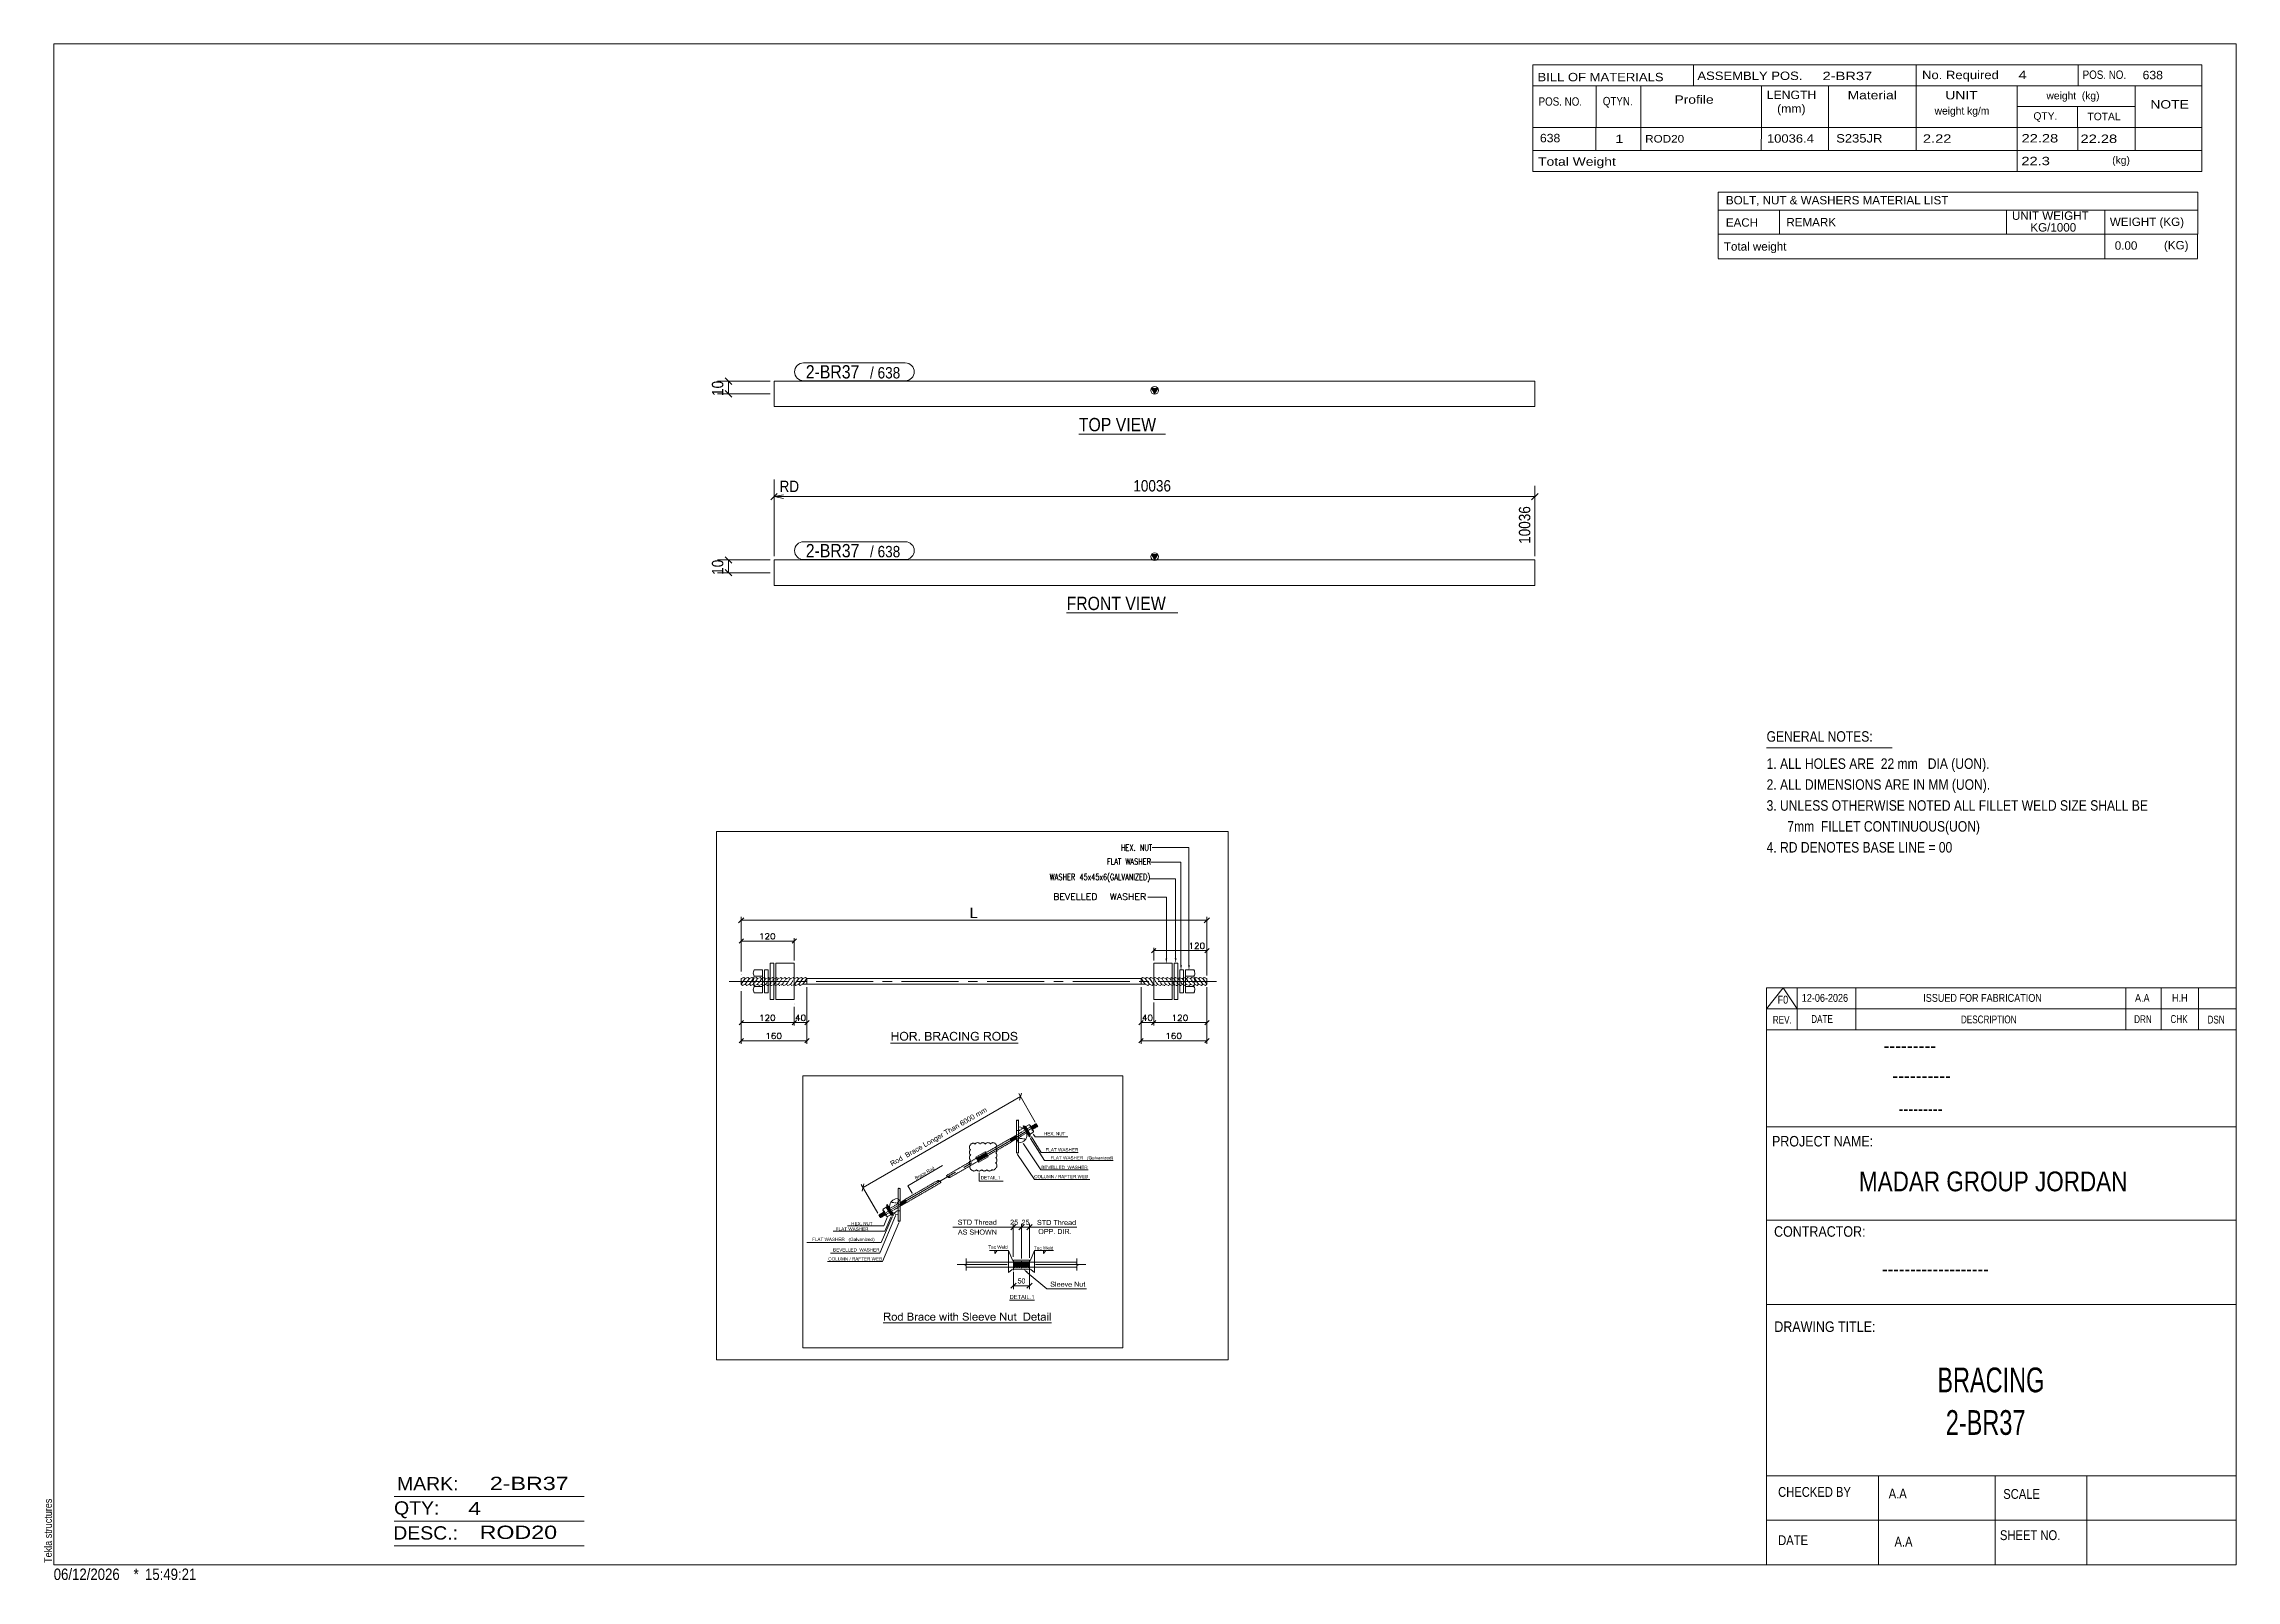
# Model space of a CAD drawing. Header units: millimetres. Extents: x 2 to 579, y 1 to 405.
import ezdxf

# ---------------------------------------------------------------- set-up
doc = ezdxf.new("R2010")
doc.units = ezdxf.units.MM
doc.linetypes.add('XKITLINE00', pattern=[0])
for name, color, linetype, lineweight in [('Dimensions', 7, 'Continuous', 0), ('DrawingSheet', 5, 'Continuous', 0), ('GraphicObject', 6, 'Continuous', 0), ('LinkedObject', 7, 'Continuous', 0), ('OtherObjectType', 7, 'Continuous', 0), ('Part', 2, 'Continuous', 0), ('PartMark', 7, 'Continuous', 0)]:
    doc.layers.add(name, color=color, linetype=linetype, lineweight=lineweight)
doc.styles.add('@ARIAL_UNICODE_MS_BOLD', font='ARIAL.TTF')
doc.styles.add('ARIAL', font='ARIAL.TTF')
doc.styles.add('ARIAL_NARROW', font='ARIALN.TTF')
doc.styles.add('COMIC_SANS_MS_BOLD', font='COMICBD.TTF')
doc.styles.add('SWIS721_EX_BT', font='ARIAL.TTF')
doc.styles.add('SWISSE', font='ARIAL.TTF')

# ---------------------------------------------------------------- blocks, each defined once
blk = doc.blocks.new('*A1')
at = {"layer": 'Part'}
blk.add_hatch(color=2, dxfattribs=at).paths.add_polyline_path([(293.75, 270.66), (295.35, 270.66), (294.55, 269.26)], flags=17)
at = {"layer": 'Part', "color": 2, "linetype": 'XKITLINE00', "lineweight": 0}
for p, q in [((194.45, 269.26), (294.45, 269.26)), ((194.45, 263.56), (194.45, 269.26)), ((294.55, 269.26), (293.75, 270.66)), ((293.75, 270.66), (295.35, 270.66)), ((295.35, 270.66), (294.55, 269.26)), ((294.55, 269.26), (394.55, 269.26)), ((394.55, 269.26), (394.55, 268.28)), ((394.55, 268.28), (394.55, 262.59)), ((194.45, 262.59), (194.45, 263.56)), ((294.45, 262.59), (194.45, 262.59)), ((394.55, 262.59), (294.55, 262.59))]:
    blk.add_line(p, q, dxfattribs=at)
blk.add_circle((294.55, 270.16), 1, dxfattribs=at)
blk = doc.blocks.new('*A2')
at = {"layer": 'Part'}
blk.add_hatch(color=2, dxfattribs=at).paths.add_polyline_path([(293.75, 314.36), (295.35, 314.36), (294.55, 312.96)], flags=17)
at = {"layer": 'Part', "color": 2, "linetype": 'XKITLINE00', "lineweight": 0}
for p, q in [((294.45, 316.29), (194.45, 316.29)), ((194.45, 316.29), (194.45, 309.62)), ((294.55, 312.96), (293.75, 314.36)), ((293.75, 314.36), (295.35, 314.36)), ((394.55, 316.29), (294.55, 316.29)), ((295.35, 314.36), (294.55, 312.96)), ((394.55, 309.62), (394.55, 316.29)), ((194.45, 309.62), (294.45, 309.62)), ((294.55, 309.62), (394.55, 309.62))]:
    blk.add_line(p, q, dxfattribs=at)
blk.add_circle((294.55, 313.86), 1, dxfattribs=at)
blk = doc.blocks.new('*A3')
at = {"layer": 'GraphicObject', "color": 3, "linetype": 'XKITLINE00', "lineweight": 0}
for p, q in [((313.86, 197.88), (179.31, 197.88)), ((179.31, 197.88), (179.31, 58.93)), ((313.86, 58.93), (313.86, 197.88)), ((179.31, 58.93), (313.86, 58.93))]:
    blk.add_line(p, q, dxfattribs=at)
blk = doc.blocks.new('*A4')
at = {"layer": 'LinkedObject'}
for color, points in [(7, [(246.56, 177.78), (246.2, 175.08), (246.2, 177.78)]), (7, [(246.56, 175.4), (246.2, 175.08), (246.56, 177.78)]), (7, [(246.2, 175.08), (246.56, 175.4), (247.89, 175.08)]), (7, [(247.89, 175.08), (246.56, 175.4), (247.89, 175.4)]), (1, [(297.85, 164.49), (297.63, 163.14), (297.4, 164.49)]), (1, [(300.29, 164.55), (300.07, 163.2), (299.84, 164.55)]), (1, [(301.71, 162.71), (301.48, 161.36), (301.26, 162.71)]), (1, [(303.8, 162.75), (303.58, 161.4), (303.35, 162.75)]), (7, [(225.65, 144.2), (225.35, 142.85), (225.35, 145.14)]), (7, [(225.65, 144.2), (225.35, 145.14), (225.65, 145.14)]), (7, [(225.65, 143.93), (225.35, 142.85), (225.65, 144.2)]), (7, [(225.65, 144.2), (226.84, 143.93), (225.65, 143.93)]), (7, [(226.84, 144.2), (226.84, 143.93), (225.65, 144.2)]), (7, [(227.14, 145.14), (226.84, 144.2), (226.84, 145.14)]), (7, [(226.84, 143.93), (226.84, 144.2), (227.14, 145.14)]), (7, [(226.84, 143.93), (227.14, 145.14), (227.14, 142.85)]), (7, [(227.85, 144.86), (227.55, 143.97), (227.7, 144.7)]), (7, [(227.98, 144.59), (227.55, 143.97), (227.85, 144.86)]), (7, [(227.7, 144.7), (227.55, 143.97), (227.55, 144.25)]), (7, [(227.86, 144.22), (227.55, 143.97), (227.98, 144.59)]), (7, [(227.55, 143.97), (227.86, 144.22), (227.86, 143.96)]), (7, [(228.4, 145.18), (227.85, 144.86), (228.01, 145.02)]), (7, [(228.64, 145.18), (227.85, 144.86), (228.4, 145.18)]), (7, [(228.48, 144.92), (227.85, 144.86), (228.64, 145.18)]), (7, [(228.21, 144.81), (227.85, 144.86), (228.48, 144.92)]), (7, [(227.85, 144.86), (228.21, 144.81), (228.09, 144.7)]), (7, [(227.98, 144.59), (227.85, 144.86), (228.09, 144.7)]), (7, [(228.48, 144.92), (228.64, 145.18), (228.64, 144.92)]), (7, [(228.64, 145.18), (228.76, 144.92), (228.64, 144.92)]), (7, [(229.09, 145.1), (228.64, 145.18), (228.8, 145.18)]), (7, [(229.21, 145.03), (228.64, 145.18), (229.09, 145.1)]), (7, [(228.96, 144.86), (228.64, 145.18), (229.21, 145.03)]), (7, [(228.76, 144.92), (228.64, 145.18), (228.96, 144.86)]), (7, [(228.96, 144.86), (229.21, 145.03), (229.05, 144.8)]), (7, [(229.21, 145.03), (229.14, 144.75), (229.05, 144.8)]), (7, [(229.14, 144.75), (229.21, 145.03), (229.28, 144.59)]), (7, [(229.53, 144.74), (229.21, 145.03), (229.34, 144.95)]), (7, [(229.6, 144.61), (229.21, 145.03), (229.53, 144.74)]), (7, [(229.28, 144.59), (229.21, 145.03), (229.6, 144.61)]), (7, [(229.28, 144.59), (229.6, 144.61), (229.33, 144.48)]), (7, [(229.6, 144.61), (229.38, 144.38), (229.33, 144.48)]), (7, [(229.38, 144.38), (229.6, 144.61), (229.42, 144.13)]), (7, [(229.42, 144.13), (229.6, 144.61), (229.73, 144.16)]), (7, [(229.42, 143.99), (229.73, 144.16), (229.73, 143.99)]), (7, [(229.42, 144.13), (229.73, 144.16), (229.42, 143.99)]), (7, [(229.73, 144.16), (229.6, 144.61), (229.67, 144.47)]), (7, [(230.43, 144.13), (230.13, 142.85), (230.13, 145.14)]), (7, [(230.13, 145.14), (230.43, 144.89), (230.43, 144.13)]), (7, [(231.15, 144.89), (230.13, 145.14), (231.14, 145.14)]), (7, [(230.43, 144.89), (230.13, 145.14), (231.15, 144.89)]), (7, [(231.14, 145.14), (231.28, 144.89), (231.15, 144.89)]), (7, [(231.53, 145.11), (231.14, 145.14), (231.3, 145.14)]), (7, [(231.61, 145.08), (231.14, 145.14), (231.53, 145.11)]), (7, [(231.47, 144.84), (231.14, 145.14), (231.61, 145.08)]), (7, [(231.28, 144.89), (231.14, 145.14), (231.47, 144.84)]), (7, [(231.35, 144.15), (231.31, 143.89), (231.19, 144.13)]), (7, [(231.31, 143.89), (231.35, 144.15), (231.48, 143.92)]), (7, [(231.41, 144.17), (231.8, 144.11), (231.35, 144.15)]), (7, [(231.72, 144.02), (231.35, 144.15), (231.8, 144.11)]), (7, [(231.48, 143.92), (231.35, 144.15), (231.72, 144.02)]), (7, [(231.46, 144.2), (231.8, 144.11), (231.41, 144.17)]), (7, [(231.8, 144.11), (231.46, 144.2), (231.55, 144.27)]), (7, [(231.61, 145.08), (231.53, 144.78), (231.47, 144.84)]), (7, [(231.69, 145.05), (231.53, 144.78), (231.61, 145.08)]), (7, [(231.53, 144.78), (231.69, 145.05), (231.59, 144.73)]), (7, [(231.58, 144.31), (231.8, 144.11), (231.55, 144.27)]), (7, [(231.61, 144.36), (231.8, 144.11), (231.58, 144.31)]), (7, [(231.59, 144.73), (231.69, 145.05), (231.86, 144.86)]), (7, [(231.86, 144.86), (231.64, 144.6), (231.59, 144.73)]), (7, [(231.61, 144.36), (231.96, 144.52), (231.8, 144.11)]), (7, [(231.64, 144.46), (231.96, 144.52), (231.61, 144.36)]), (7, [(231.91, 144.78), (231.64, 144.6), (231.86, 144.86)]), (7, [(231.96, 144.61), (231.64, 144.6), (231.91, 144.78)]), (7, [(231.96, 144.52), (231.64, 144.6), (231.96, 144.61)]), (7, [(231.64, 144.6), (231.96, 144.52), (231.64, 144.52)]), (7, [(231.96, 144.52), (231.64, 144.46), (231.64, 144.52)]), (7, [(231.86, 144.86), (231.69, 145.05), (231.81, 144.94)]), (7, [(231.8, 144.11), (231.96, 144.52), (231.88, 144.19)]), (7, [(231.88, 144.19), (231.96, 144.52), (231.96, 144.39)]), (7, [(234.19, 145.14), (234.49, 143.91), (234.19, 142.85)]), (7, [(234.49, 144.18), (234.49, 143.91), (234.19, 145.14)]), (7, [(234.19, 145.14), (234.49, 144.87), (234.49, 144.18)]), (7, [(234.95, 144.87), (234.19, 145.14), (235.05, 145.14)]), (7, [(234.49, 144.87), (234.19, 145.14), (234.95, 144.87)]), (7, [(235.02, 143.91), (234.49, 144.18), (234.99, 144.18)]), (7, [(234.49, 143.91), (234.49, 144.18), (235.02, 143.91)]), (7, [(234.95, 144.87), (235.05, 145.14), (235.08, 144.87)]), (7, [(235.13, 143.91), (234.99, 144.18), (235.09, 144.18)]), (7, [(235.02, 143.91), (234.99, 144.18), (235.13, 143.91)]), (7, [(235.05, 145.14), (235.25, 144.85), (235.08, 144.87)]), (7, [(235.18, 145.14), (235.25, 144.85), (235.05, 145.14)]), (7, [(235.23, 144.19), (235.49, 144.07), (235.09, 144.18)]), (7, [(235.09, 144.18), (235.49, 144.07), (235.13, 143.91)]), (7, [(235.39, 145.11), (235.25, 144.85), (235.18, 145.14)]), (7, [(235.28, 144.21), (235.57, 144.11), (235.23, 144.19)]), (7, [(235.49, 144.07), (235.23, 144.19), (235.57, 144.11)]), (7, [(235.25, 144.85), (235.39, 145.11), (235.3, 144.84)]), (7, [(235.34, 144.22), (235.57, 144.11), (235.28, 144.21)]), (7, [(235.3, 144.84), (235.39, 145.11), (235.35, 144.82)]), (7, [(235.42, 144.28), (235.57, 144.11), (235.34, 144.22)]), (7, [(235.35, 144.82), (235.39, 145.11), (235.47, 145.07)]), (7, [(235.47, 145.07), (235.43, 144.76), (235.35, 144.82)]), (7, [(235.73, 144.28), (235.42, 144.28), (235.48, 144.36)]), (7, [(235.69, 144.21), (235.42, 144.28), (235.73, 144.28)]), (7, [(235.57, 144.11), (235.42, 144.28), (235.69, 144.21)]), (7, [(235.55, 145.04), (235.43, 144.76), (235.47, 145.07)]), (7, [(235.67, 144.93), (235.43, 144.76), (235.55, 145.04)]), (7, [(235.72, 144.86), (235.43, 144.76), (235.67, 144.93)]), (7, [(235.43, 144.76), (235.72, 144.86), (235.46, 144.72)]), (7, [(235.72, 144.86), (235.48, 144.68), (235.46, 144.72)]), (7, [(235.48, 144.68), (235.72, 144.86), (235.51, 144.58)]), (7, [(235.48, 144.36), (235.81, 144.56), (235.73, 144.28)]), (7, [(235.51, 144.46), (235.81, 144.56), (235.48, 144.36)]), (7, [(235.51, 144.58), (235.72, 144.86), (235.81, 144.56)]), (7, [(235.81, 144.56), (235.51, 144.52), (235.51, 144.58)]), (7, [(235.51, 144.52), (235.81, 144.56), (235.51, 144.46)]), (7, [(235.81, 144.63), (235.72, 144.86), (235.76, 144.79)]), (7, [(235.81, 144.56), (235.72, 144.86), (235.81, 144.63)]), (7, [(235.73, 144.28), (235.81, 144.56), (235.77, 144.34)]), (7, [(235.77, 144.34), (235.81, 144.56), (235.81, 144.48)]), (7, [(236.64, 144.13), (236.34, 142.85), (236.34, 145.14)]), (7, [(236.34, 145.14), (236.64, 144.89), (236.64, 144.13)]), (7, [(237.36, 144.89), (236.34, 145.14), (237.35, 145.14)]), (7, [(236.64, 144.89), (236.34, 145.14), (237.36, 144.89)]), (7, [(237.35, 145.14), (237.49, 144.89), (237.36, 144.89)]), (7, [(237.74, 145.11), (237.35, 145.14), (237.5, 145.14)]), (7, [(237.82, 145.08), (237.35, 145.14), (237.74, 145.11)]), (7, [(237.68, 144.84), (237.35, 145.14), (237.82, 145.08)]), (7, [(237.49, 144.89), (237.35, 145.14), (237.68, 144.84)]), (7, [(237.56, 144.15), (237.52, 143.89), (237.39, 144.13)]), (7, [(237.52, 143.89), (237.56, 144.15), (237.69, 143.92)]), (7, [(237.61, 144.17), (238.01, 144.11), (237.56, 144.15)]), (7, [(237.93, 144.02), (237.56, 144.15), (238.01, 144.11)]), (7, [(237.69, 143.92), (237.56, 144.15), (237.93, 144.02)]), (7, [(237.67, 144.2), (238.01, 144.11), (237.61, 144.17)]), (7, [(238.01, 144.11), (237.67, 144.2), (237.76, 144.27)]), (7, [(237.82, 145.08), (237.74, 144.78), (237.68, 144.84)]), (7, [(237.89, 145.05), (237.74, 144.78), (237.82, 145.08)]), (7, [(237.74, 144.78), (237.89, 145.05), (237.79, 144.73)]), (7, [(237.79, 144.31), (238.01, 144.11), (237.76, 144.27)]), (7, [(237.79, 144.73), (237.89, 145.05), (238.07, 144.86)]), (7, [(238.07, 144.86), (237.85, 144.6), (237.79, 144.73)]), (7, [(237.82, 144.36), (238.01, 144.11), (237.79, 144.31)]), (7, [(237.82, 144.36), (238.16, 144.52), (238.01, 144.11)]), (7, [(237.85, 144.46), (238.16, 144.52), (237.82, 144.36)]), (7, [(238.12, 144.78), (237.85, 144.6), (238.07, 144.86)]), (7, [(238.16, 144.61), (237.85, 144.6), (238.12, 144.78)]), (7, [(238.16, 144.52), (237.85, 144.6), (238.16, 144.61)]), (7, [(237.85, 144.6), (238.16, 144.52), (237.85, 144.52)]), (7, [(238.16, 144.52), (237.85, 144.46), (237.85, 144.52)]), (7, [(238.07, 144.86), (237.89, 145.05), (238.02, 144.94)]), (7, [(238.01, 144.11), (238.16, 144.52), (238.09, 144.19)]), (7, [(238.09, 144.19), (238.16, 144.52), (238.16, 144.39)]), (7, [(239.27, 145.14), (239.3, 144.46), (238.39, 142.85)]), (7, [(238.39, 142.85), (239.3, 144.46), (239.05, 143.79)]), (7, [(239.3, 144.46), (239.27, 145.14), (239.34, 144.57)]), (7, [(239.34, 144.57), (239.27, 145.14), (239.4, 144.79)]), (7, [(239.4, 144.79), (239.27, 145.14), (239.42, 144.9)]), (7, [(239.59, 145.14), (239.42, 144.9), (239.27, 145.14)]), (7, [(239.42, 144.9), (239.59, 145.14), (239.45, 144.81)]), (7, [(239.45, 144.81), (239.59, 145.14), (239.53, 144.57)]), (7, [(239.53, 144.57), (239.59, 145.14), (239.58, 144.42)]), (7, [(239.58, 144.42), (239.59, 145.14), (239.82, 143.79)]), (7, [(239.82, 143.79), (239.59, 145.14), (239.92, 143.55)]), (7, [(239.92, 143.55), (239.59, 145.14), (240.53, 142.85)]), (7, [(241.03, 144.35), (240.68, 144.19), (240.75, 144.5)]), (7, [(240.99, 144.13), (240.68, 144.19), (241.03, 144.35)]), (7, [(240.68, 144.19), (240.99, 144.13), (240.68, 144.01)]), (7, [(241.07, 144.46), (240.75, 144.5), (240.82, 144.64)]), (7, [(241.03, 144.35), (240.75, 144.5), (241.07, 144.46)]), (7, [(240.89, 144.77), (241.23, 144.73), (240.82, 144.64)]), (7, [(240.82, 144.64), (241.23, 144.73), (241.1, 144.56)]), (7, [(241.07, 144.46), (240.82, 144.64), (241.1, 144.56)]), (7, [(241.08, 144.97), (241.23, 144.73), (240.89, 144.77)]), (7, [(241.21, 145.04), (241.23, 144.73), (241.08, 144.97)]), (7, [(241.33, 145.11), (241.62, 144.92), (241.21, 145.04)]), (7, [(241.21, 145.04), (241.62, 144.92), (241.4, 144.86)]), (7, [(241.23, 144.73), (241.21, 145.04), (241.31, 144.79)]), (7, [(241.31, 144.79), (241.21, 145.04), (241.4, 144.86)]), (7, [(241.61, 145.18), (241.62, 144.92), (241.33, 145.11)]), (7, [(241.76, 145.18), (241.62, 144.92), (241.61, 145.18)]), (7, [(241.62, 144.92), (241.76, 145.18), (241.75, 144.92)]), (7, [(241.76, 145.18), (241.87, 144.92), (241.75, 144.92)]), (7, [(242.22, 145.09), (241.76, 145.18), (241.93, 145.18)]), (7, [(242.34, 145), (241.76, 145.18), (242.22, 145.09)]), (7, [(242.06, 144.86), (241.76, 145.18), (242.34, 145)]), (7, [(241.87, 144.92), (241.76, 145.18), (242.06, 144.86)]), (7, [(242.06, 144.86), (242.34, 145), (242.13, 144.81)]), (7, [(242.34, 145), (242.21, 144.75), (242.13, 144.81)]), (7, [(242.21, 144.75), (242.34, 145), (242.33, 144.57)]), (7, [(242.33, 144.57), (242.34, 145), (242.66, 144.51)]), (7, [(242.33, 144.57), (242.66, 144.51), (242.37, 144.44)]), (7, [(242.62, 144.67), (242.34, 145), (242.45, 144.92)]), (7, [(242.66, 144.51), (242.34, 145), (242.62, 144.67)]), (7, [(243.43, 145.14), (243.12, 142.85), (243.12, 145.14)]), (7, [(243.43, 142.85), (243.12, 142.85), (243.43, 145.14)]), (7, [(243.96, 145.14), (244.25, 144.65), (243.96, 142.85)]), (7, [(244.25, 144.65), (243.96, 145.14), (244.27, 145.14)]), (7, [(243.96, 142.85), (244.25, 144.65), (244.25, 142.85)]), (7, [(244.25, 144.65), (244.27, 145.14), (245.45, 142.85)]), (7, [(245.45, 142.85), (244.27, 145.14), (245.47, 143.35)]), (7, [(245.76, 145.14), (245.47, 143.35), (245.47, 145.14)]), (7, [(245.76, 142.85), (245.47, 143.35), (245.76, 145.14)]), (7, [(246.33, 144.61), (246.19, 144.15), (246.26, 144.46)]), (7, [(246.54, 144.36), (246.19, 144.15), (246.33, 144.61)]), (7, [(246.5, 144.13), (246.19, 144.15), (246.54, 144.36)]), (7, [(246.19, 144.15), (246.5, 144.13), (246.19, 143.99)]), (7, [(246.73, 145.04), (246.33, 144.61), (246.6, 144.97)]), (7, [(246.9, 144.83), (246.33, 144.61), (246.73, 145.04)]), (7, [(246.6, 144.97), (246.33, 144.61), (246.4, 144.75)]), (7, [(246.78, 144.74), (246.33, 144.61), (246.9, 144.83)]), (7, [(246.73, 144.69), (246.33, 144.61), (246.78, 144.74)]), (7, [(246.69, 144.64), (246.33, 144.61), (246.73, 144.69)]), (7, [(246.61, 144.53), (246.33, 144.61), (246.69, 144.64)]), (7, [(246.33, 144.61), (246.61, 144.53), (246.59, 144.47)]), (7, [(246.54, 144.36), (246.33, 144.61), (246.59, 144.47)]), (7, [(247.16, 145.18), (246.73, 145.04), (246.86, 145.11)]), (7, [(247.23, 144.92), (246.73, 145.04), (247.16, 145.18)]), (7, [(246.73, 145.04), (246.98, 144.86), (246.9, 144.83)]), (7, [(246.98, 144.86), (246.73, 145.04), (247.05, 144.89)]), (7, [(247.05, 144.89), (246.73, 145.04), (247.23, 144.92)]), (7, [(247.33, 144.92), (247.16, 145.18), (247.33, 145.18)]), (7, [(247.23, 144.92), (247.16, 145.18), (247.33, 144.92)]), (7, [(247.33, 145.18), (247.42, 144.92), (247.33, 144.92)]), (7, [(247.46, 145.18), (247.42, 144.92), (247.33, 145.18)]), (7, [(247.42, 144.92), (247.46, 145.18), (247.58, 144.89)]), (7, [(247.78, 145.1), (247.46, 145.18), (247.68, 145.14)]), (7, [(247.58, 144.89), (247.46, 145.18), (247.78, 145.1)]), (7, [(247.58, 144.89), (247.78, 145.1), (247.65, 144.86)]), (7, [(247.78, 145.1), (247.72, 144.83), (247.65, 144.86)]), (7, [(247.72, 144.83), (247.78, 145.1), (247.83, 144.75)]), (7, [(248.04, 144.95), (247.78, 145.1), (247.88, 145.06)]), (7, [(248.1, 144.88), (247.78, 145.1), (248.04, 144.95)]), (7, [(247.83, 144.75), (247.78, 145.1), (248.1, 144.88)]), (7, [(247.83, 144.75), (248.1, 144.88), (247.87, 144.7)]), (7, [(248.1, 144.88), (247.91, 144.65), (247.87, 144.7)]), (7, [(247.91, 144.65), (248.1, 144.88), (247.97, 144.51)]), (7, [(247.97, 144.51), (248.1, 144.88), (248.24, 144.62)]), (7, [(247.97, 144.51), (248.24, 144.62), (248, 144.43)]), (7, [(248, 144.43), (248.24, 144.62), (248.27, 144.5)]), (7, [(248.24, 144.62), (248.1, 144.88), (248.15, 144.8)]), (7, [(249.94, 144.13), (249.64, 142.85), (249.64, 145.14)]), (7, [(249.64, 145.14), (249.94, 144.89), (249.94, 144.13)]), (7, [(250.67, 144.89), (249.64, 145.14), (250.65, 145.14)]), (7, [(249.94, 144.89), (249.64, 145.14), (250.67, 144.89)]), (7, [(250.65, 145.14), (250.79, 144.89), (250.67, 144.89)]), (7, [(251.04, 145.11), (250.65, 145.14), (250.81, 145.14)]), (7, [(251.12, 145.08), (250.65, 145.14), (251.04, 145.11)]), (7, [(250.98, 144.84), (250.65, 145.14), (251.12, 145.08)]), (7, [(250.79, 144.89), (250.65, 145.14), (250.98, 144.84)]), (7, [(250.86, 144.15), (250.82, 143.89), (250.7, 144.13)]), (7, [(250.82, 143.89), (250.86, 144.15), (250.99, 143.92)]), (7, [(250.92, 144.17), (251.31, 144.11), (250.86, 144.15)]), (7, [(251.23, 144.02), (250.86, 144.15), (251.31, 144.11)]), (7, [(250.99, 143.92), (250.86, 144.15), (251.23, 144.02)]), (7, [(250.98, 144.2), (251.31, 144.11), (250.92, 144.17)]), (7, [(251.12, 145.08), (251.04, 144.78), (250.98, 144.84)]), (7, [(251.31, 144.11), (250.98, 144.2), (251.07, 144.27)]), (7, [(251.2, 145.05), (251.04, 144.78), (251.12, 145.08)]), (7, [(251.04, 144.78), (251.2, 145.05), (251.1, 144.73)]), (7, [(251.1, 144.31), (251.31, 144.11), (251.07, 144.27)]), (7, [(251.1, 144.73), (251.2, 145.05), (251.37, 144.86)]), (7, [(251.37, 144.86), (251.16, 144.6), (251.1, 144.73)]), (7, [(251.13, 144.36), (251.31, 144.11), (251.1, 144.31)]), (7, [(251.13, 144.36), (251.47, 144.52), (251.31, 144.11)]), (7, [(251.16, 144.46), (251.47, 144.52), (251.13, 144.36)]), (7, [(251.42, 144.78), (251.16, 144.6), (251.37, 144.86)]), (7, [(251.47, 144.61), (251.16, 144.6), (251.42, 144.78)]), (7, [(251.47, 144.52), (251.16, 144.6), (251.47, 144.61)]), (7, [(251.16, 144.6), (251.47, 144.52), (251.16, 144.52)]), (7, [(251.47, 144.52), (251.16, 144.46), (251.16, 144.52)]), (7, [(251.37, 144.86), (251.2, 145.05), (251.33, 144.94)]), (7, [(251.31, 144.11), (251.47, 144.52), (251.39, 144.19)]), (7, [(251.39, 144.19), (251.47, 144.52), (251.47, 144.39)]), (7, [(252.16, 144.86), (251.85, 143.97), (252, 144.7)]), (7, [(252.28, 144.59), (251.85, 143.97), (252.16, 144.86)]), (7, [(252, 144.7), (251.85, 143.97), (251.85, 144.25)]), (7, [(252.16, 144.22), (251.85, 143.97), (252.28, 144.59)]), (7, [(251.85, 143.97), (252.16, 144.22), (252.16, 143.96)]), (7, [(252.7, 145.18), (252.16, 144.86), (252.31, 145.02)]), (7, [(252.94, 145.18), (252.16, 144.86), (252.7, 145.18)]), (7, [(252.78, 144.92), (252.16, 144.86), (252.94, 145.18)]), (7, [(252.51, 144.81), (252.16, 144.86), (252.78, 144.92)]), (7, [(252.16, 144.86), (252.51, 144.81), (252.39, 144.7)]), (7, [(252.28, 144.59), (252.16, 144.86), (252.39, 144.7)]), (7, [(252.78, 144.92), (252.94, 145.18), (252.95, 144.92)]), (7, [(252.94, 145.18), (253.06, 144.92), (252.95, 144.92)]), (7, [(253.39, 145.1), (252.94, 145.18), (253.1, 145.18)]), (7, [(253.51, 145.03), (252.94, 145.18), (253.39, 145.1)]), (7, [(253.26, 144.86), (252.94, 145.18), (253.51, 145.03)]), (7, [(253.06, 144.92), (252.94, 145.18), (253.26, 144.86)]), (7, [(253.26, 144.86), (253.51, 145.03), (253.35, 144.8)]), (7, [(253.51, 145.03), (253.44, 144.75), (253.35, 144.8)]), (7, [(253.44, 144.75), (253.51, 145.03), (253.58, 144.59)]), (7, [(253.84, 144.74), (253.51, 145.03), (253.64, 144.95)]), (7, [(253.9, 144.61), (253.51, 145.03), (253.84, 144.74)]), (7, [(253.58, 144.59), (253.51, 145.03), (253.9, 144.61)]), (7, [(253.58, 144.59), (253.9, 144.61), (253.63, 144.48)]), (7, [(253.9, 144.61), (253.68, 144.38), (253.63, 144.48)]), (7, [(253.68, 144.38), (253.9, 144.61), (253.72, 144.13)]), (7, [(253.72, 144.13), (253.9, 144.61), (254.04, 144.16)]), (7, [(253.72, 143.99), (254.04, 144.16), (254.04, 143.99)]), (7, [(253.72, 144.13), (254.04, 144.16), (253.72, 143.99)]), (7, [(254.04, 144.16), (253.9, 144.61), (253.97, 144.47)]), (7, [(254.43, 145.14), (254.73, 144.87), (254.43, 142.85)]), (7, [(255.21, 144.87), (254.43, 145.14), (255.21, 145.14)]), (7, [(254.73, 144.87), (254.43, 145.14), (255.21, 144.87)]), (7, [(254.43, 142.85), (254.73, 144.87), (254.73, 143.12)]), (7, [(255.21, 145.14), (255.34, 144.87), (255.21, 144.87)]), (7, [(255.35, 145.14), (255.34, 144.87), (255.21, 145.14)]), (7, [(255.35, 145.14), (255.54, 144.85), (255.34, 144.87)]), (7, [(255.55, 145.12), (255.54, 144.85), (255.35, 145.14)]), (7, [(255.62, 145.11), (255.54, 144.85), (255.55, 145.12)]), (7, [(255.62, 145.11), (255.6, 144.82), (255.54, 144.85)]), (7, [(255.6, 144.82), (255.62, 145.11), (255.69, 144.79)]), (7, [(255.89, 145), (255.62, 145.11), (255.72, 145.09)]), (7, [(255.96, 144.94), (255.62, 145.11), (255.89, 145)]), (7, [(255.83, 144.66), (255.62, 145.11), (255.96, 144.94)]), (7, [(255.69, 144.79), (255.62, 145.11), (255.83, 144.66)]), (7, [(255.96, 144.94), (255.89, 144.57), (255.83, 144.66)]), (7, [(256.05, 144.87), (255.89, 144.57), (255.96, 144.94)]), (7, [(256.18, 144.67), (255.89, 144.57), (256.05, 144.87)]), (7, [(255.89, 144.57), (256.18, 144.67), (255.95, 144.47)]), (7, [(255.95, 144.47), (256.18, 144.67), (256.23, 144.55)]), (7, [(256.23, 144.55), (256, 144.19), (255.95, 144.47)]), (7, [(256.27, 144.43), (256, 144.19), (256.23, 144.55)]), (7, [(256.32, 144.16), (256, 144.19), (256.27, 144.43)]), (7, [(256.32, 144.01), (256, 144.19), (256.32, 144.16)]), (7, [(256, 144.19), (256.32, 144.01), (256, 144.01)]), (7, [(256.81, 144.87), (256.72, 144.55), (256.77, 144.8)]), (7, [(257.07, 144.76), (256.72, 144.55), (256.81, 144.87)]), (7, [(256.77, 144.8), (256.72, 144.55), (256.72, 144.64)]), (7, [(257.01, 144.64), (256.72, 144.55), (257.07, 144.76)]), (7, [(256.72, 144.55), (257.01, 144.64), (257.01, 144.57)]), (7, [(257.01, 144.51), (256.72, 144.55), (257.01, 144.57)]), (7, [(256.72, 144.55), (257.01, 144.51), (256.72, 144.47)]), (7, [(256.72, 144.47), (257.01, 144.51), (256.76, 144.33)]), (7, [(256.76, 144.33), (257.01, 144.51), (256.8, 144.26)]), (7, [(256.8, 144.26), (257.01, 144.51), (257.05, 144.41)]), (7, [(257.05, 144.41), (256.96, 144.09), (256.8, 144.26)]), (7, [(256.8, 144.26), (256.96, 144.09), (256.84, 144.2)]), (7, [(256.86, 144.95), (257.13, 144.81), (256.81, 144.87)]), (7, [(256.81, 144.87), (257.13, 144.81), (257.07, 144.76)]), (7, [(257.01, 145.06), (257.13, 144.81), (256.86, 144.95)]), (7, [(257.1, 144.37), (256.96, 144.09), (257.05, 144.41)]), (7, [(256.96, 144.09), (257.1, 144.37), (257.04, 144.05)]), (7, [(257.19, 144.86), (257.01, 145.06), (257.1, 145.1)]), (7, [(257.13, 144.81), (257.01, 145.06), (257.19, 144.86)]), (7, [(257.04, 144.05), (257.1, 144.37), (257.14, 144.33)]), (7, [(257.04, 144.05), (257.14, 144.33), (257.1, 144.02)]), (7, [(257.2, 145.14), (257.39, 144.91), (257.1, 145.1)]), (7, [(257.1, 145.1), (257.39, 144.91), (257.19, 144.86)]), (7, [(257.1, 144.02), (257.14, 144.33), (257.32, 143.95)]), (7, [(257.32, 143.95), (257.14, 144.33), (257.37, 144.24)]), (7, [(257.4, 145.18), (257.39, 144.91), (257.2, 145.14)]), (7, [(257.32, 143.95), (257.37, 144.24), (257.48, 143.91)]), (7, [(257.48, 143.91), (257.37, 144.24), (257.55, 144.2)]), (7, [(257.52, 145.18), (257.39, 144.91), (257.4, 145.18)]), (7, [(257.39, 144.91), (257.52, 145.18), (257.53, 144.91)]), (7, [(257.48, 143.91), (257.55, 144.2), (257.64, 143.87)]), (7, [(257.52, 145.18), (257.66, 144.91), (257.53, 144.91)]), (7, [(257.87, 145.14), (257.52, 145.18), (257.65, 145.18)]), (7, [(257.97, 145.1), (257.52, 145.18), (257.87, 145.14)]), (7, [(257.86, 144.86), (257.52, 145.18), (257.97, 145.1)]), (7, [(257.66, 144.91), (257.52, 145.18), (257.86, 144.86)]), (7, [(257.64, 143.87), (257.55, 144.2), (257.74, 144.16)]), (7, [(257.64, 143.87), (257.74, 144.16), (257.84, 143.81)]), (7, [(257.84, 143.81), (257.74, 144.16), (257.89, 143.8)]), (7, [(257.89, 143.8), (257.74, 144.16), (257.96, 143.77)]), (7, [(257.99, 144.09), (257.96, 143.77), (257.74, 144.16)]), (7, [(257.97, 145.1), (257.93, 144.8), (257.86, 144.86)]), (7, [(258.07, 145.06), (257.93, 144.8), (257.97, 145.1)]), (7, [(257.93, 144.8), (258.07, 145.06), (258, 144.75)]), (7, [(258, 144.75), (258.07, 145.06), (258.27, 144.86)]), (7, [(258.27, 144.86), (258.08, 144.58), (258, 144.75)]), (7, [(258.27, 144.86), (258.07, 145.06), (258.21, 144.94)]), (7, [(258.32, 144.78), (258.08, 144.58), (258.27, 144.86)]), (7, [(258.37, 144.6), (258.08, 144.58), (258.32, 144.78)]), (7, [(258.38, 144.5), (258.08, 144.58), (258.37, 144.6)]), (7, [(258.08, 144.58), (258.38, 144.5), (258.09, 144.47)]), (7, [(225.35, 142.85), (225.65, 143.93), (225.65, 142.85)]), (7, [(226.84, 143.93), (227.14, 142.85), (226.84, 142.85)]), (7, [(227.55, 143.97), (227.86, 143.76), (227.55, 143.82)]), (7, [(227.86, 143.76), (227.55, 143.97), (227.86, 143.96)]), (7, [(227.55, 143.82), (227.86, 143.76), (227.61, 143.53)]), (7, [(227.61, 143.53), (227.86, 143.76), (227.68, 143.4)]), (7, [(227.68, 143.4), (227.86, 143.76), (227.97, 143.43)]), (7, [(227.97, 143.43), (227.94, 143.05), (227.68, 143.4)]), (7, [(227.68, 143.4), (227.94, 143.05), (227.74, 143.26)]), (7, [(228.08, 143.31), (227.94, 143.05), (227.97, 143.43)]), (7, [(227.94, 143.05), (228.08, 143.31), (228.06, 142.97)]), (7, [(228.06, 142.97), (228.08, 143.31), (228.19, 143.19)]), (7, [(228.19, 143.19), (228.64, 142.81), (228.06, 142.97)]), (7, [(228.06, 142.97), (228.64, 142.81), (228.19, 142.89)]), (7, [(228.47, 143.07), (228.64, 142.81), (228.19, 143.19)]), (7, [(228.19, 142.89), (228.64, 142.81), (228.48, 142.81)]), (7, [(228.64, 142.81), (228.47, 143.07), (228.64, 143.07)]), (7, [(228.64, 142.81), (228.81, 143.07), (228.79, 142.81)]), (7, [(228.81, 143.07), (228.64, 142.81), (228.64, 143.07)]), (7, [(228.79, 142.81), (228.81, 143.07), (229.07, 142.89)]), (7, [(229.2, 142.96), (228.81, 143.07), (229.09, 143.19)]), (7, [(229.07, 142.89), (228.81, 143.07), (229.2, 142.96)]), (7, [(229.2, 143.31), (229.33, 143.03), (229.09, 143.19)]), (7, [(229.09, 143.19), (229.33, 143.03), (229.2, 142.96)]), (7, [(229.59, 143.37), (229.2, 143.31), (229.31, 143.43)]), (7, [(229.52, 143.23), (229.2, 143.31), (229.59, 143.37)]), (7, [(229.33, 143.03), (229.2, 143.31), (229.52, 143.23)]), (7, [(229.31, 143.43), (229.73, 143.99), (229.59, 143.37)]), (7, [(229.42, 143.77), (229.73, 143.99), (229.31, 143.43)]), (7, [(229.73, 143.99), (229.42, 143.77), (229.42, 143.99)]), (7, [(229.59, 143.37), (229.73, 143.99), (229.66, 143.51)]), (7, [(229.66, 143.51), (229.73, 143.99), (229.73, 143.82)]), (7, [(230.43, 144.13), (230.43, 143.87), (230.13, 142.85)]), (7, [(230.13, 142.85), (230.43, 143.87), (230.43, 142.85)]), (7, [(230.78, 143.87), (230.43, 144.13), (231.08, 144.13)]), (7, [(230.43, 143.87), (230.43, 144.13), (230.78, 143.87)]), (7, [(230.78, 143.87), (231.08, 144.13), (230.84, 143.87)]), (7, [(230.84, 143.87), (231.08, 144.13), (230.93, 143.86)]), (7, [(230.93, 143.86), (231.08, 144.13), (230.95, 143.86)]), (7, [(230.95, 143.86), (231.08, 144.13), (230.99, 143.85)]), (7, [(230.99, 143.85), (231.08, 144.13), (231.05, 143.82)]), (7, [(231.05, 143.82), (231.08, 144.13), (231.19, 144.13)]), (7, [(231.05, 143.82), (231.19, 144.13), (231.09, 143.8)]), (7, [(231.19, 144.13), (231.31, 143.89), (231.09, 143.8)]), (7, [(231.09, 143.8), (231.31, 143.89), (231.12, 143.78)]), (7, [(231.31, 143.89), (231.2, 143.7), (231.12, 143.78)]), (7, [(231.37, 143.87), (231.2, 143.7), (231.31, 143.89)]), (7, [(231.2, 143.7), (231.37, 143.87), (231.24, 143.64)]), (7, [(231.24, 143.64), (231.37, 143.87), (231.28, 143.59)]), (7, [(231.28, 143.59), (231.37, 143.87), (231.49, 143.78)]), (7, [(231.49, 143.78), (231.39, 143.43), (231.28, 143.59)]), (7, [(231.49, 143.78), (231.37, 143.87), (231.46, 143.81)]), (7, [(231.56, 143.72), (231.39, 143.43), (231.49, 143.78)]), (7, [(231.69, 143.57), (231.39, 143.43), (231.56, 143.72)]), (7, [(231.39, 143.43), (231.69, 143.57), (231.46, 143.33)]), (7, [(231.46, 143.33), (231.69, 143.57), (231.74, 143.48)]), (7, [(231.46, 143.33), (231.74, 143.48), (231.76, 142.85)]), (7, [(231.76, 142.85), (231.74, 143.48), (232.14, 142.85)]), (7, [(232.79, 143.17), (232.47, 142.85), (232.47, 143.17)]), (7, [(232.79, 142.85), (232.47, 142.85), (232.79, 143.17)]), (7, [(234.19, 142.85), (234.49, 143.91), (234.49, 143.12)]), (7, [(234.49, 143.12), (235.06, 142.85), (234.19, 142.85)]), (7, [(235.06, 143.12), (235.06, 142.85), (234.49, 143.12)]), (7, [(235.06, 143.12), (235.17, 142.85), (235.06, 142.85)]), (7, [(235.14, 143.12), (235.17, 142.85), (235.06, 143.12)]), (7, [(235.13, 143.91), (235.49, 144.07), (235.3, 143.89)]), (7, [(235.24, 143.13), (235.36, 142.87), (235.14, 143.12)]), (7, [(235.14, 143.12), (235.36, 142.87), (235.17, 142.85)]), (7, [(235.27, 143.13), (235.36, 142.87), (235.24, 143.13)]), (7, [(235.43, 142.89), (235.27, 143.13), (235.32, 143.14)]), (7, [(235.36, 142.87), (235.27, 143.13), (235.43, 142.89)]), (7, [(235.49, 144.07), (235.36, 143.87), (235.3, 143.89)]), (7, [(235.41, 143.17), (235.68, 143), (235.32, 143.14)]), (7, [(235.32, 143.14), (235.68, 143), (235.43, 142.89)]), (7, [(235.36, 143.87), (235.49, 144.07), (235.42, 143.85)]), (7, [(235.45, 143.2), (235.68, 143), (235.41, 143.17)]), (7, [(235.42, 143.85), (235.49, 144.07), (235.51, 143.79)]), (7, [(235.43, 142.89), (235.68, 143), (235.51, 142.91)]), (7, [(235.68, 143), (235.45, 143.2), (235.48, 143.22)]), (7, [(235.54, 143.28), (235.85, 143.22), (235.48, 143.22)]), (7, [(235.48, 143.22), (235.85, 143.22), (235.68, 143)]), (7, [(235.75, 143.94), (235.49, 144.07), (235.59, 144.04)]), (7, [(235.51, 143.79), (235.49, 144.07), (235.75, 143.94)]), (7, [(235.51, 143.79), (235.75, 143.94), (235.54, 143.74)]), (7, [(235.51, 142.91), (235.68, 143), (235.63, 142.97)]), (7, [(235.54, 143.74), (235.75, 143.94), (235.57, 143.69)]), (7, [(235.56, 143.32), (235.85, 143.22), (235.54, 143.28)]), (7, [(235.85, 143.22), (235.56, 143.32), (235.58, 143.37)]), (7, [(235.57, 143.69), (235.75, 143.94), (235.81, 143.86)]), (7, [(235.81, 143.86), (235.61, 143.58), (235.57, 143.69)]), (7, [(235.58, 143.37), (235.92, 143.52), (235.85, 143.22)]), (7, [(235.61, 143.46), (235.92, 143.52), (235.58, 143.37)]), (7, [(235.86, 143.79), (235.61, 143.58), (235.81, 143.86)]), (7, [(235.92, 143.62), (235.61, 143.58), (235.86, 143.79)]), (7, [(235.92, 143.52), (235.61, 143.58), (235.92, 143.62)]), (7, [(235.61, 143.58), (235.92, 143.52), (235.61, 143.52)]), (7, [(235.92, 143.52), (235.61, 143.46), (235.61, 143.52)]), (7, [(235.68, 143), (235.85, 143.22), (235.73, 143.04)]), (7, [(235.73, 143.04), (235.85, 143.22), (235.82, 143.15)]), (7, [(235.85, 143.22), (235.92, 143.52), (235.88, 143.29)]), (7, [(235.88, 143.29), (235.92, 143.52), (235.92, 143.44)]), (7, [(236.64, 144.13), (236.64, 143.87), (236.34, 142.85)]), (7, [(236.34, 142.85), (236.64, 143.87), (236.64, 142.85)]), (7, [(236.99, 143.87), (236.64, 144.13), (237.29, 144.13)]), (7, [(236.64, 143.87), (236.64, 144.13), (236.99, 143.87)]), (7, [(236.99, 143.87), (237.29, 144.13), (237.05, 143.87)]), (7, [(237.05, 143.87), (237.29, 144.13), (237.13, 143.86)]), (7, [(237.13, 143.86), (237.29, 144.13), (237.16, 143.86)]), (7, [(237.16, 143.86), (237.29, 144.13), (237.19, 143.85)]), (7, [(237.19, 143.85), (237.29, 144.13), (237.26, 143.82)]), (7, [(237.26, 143.82), (237.29, 144.13), (237.39, 144.13)]), (7, [(237.26, 143.82), (237.39, 144.13), (237.3, 143.8)]), (7, [(237.39, 144.13), (237.52, 143.89), (237.3, 143.8)]), (7, [(237.3, 143.8), (237.52, 143.89), (237.33, 143.78)]), (7, [(237.52, 143.89), (237.41, 143.7), (237.33, 143.78)]), (7, [(237.58, 143.87), (237.41, 143.7), (237.52, 143.89)]), (7, [(237.41, 143.7), (237.58, 143.87), (237.45, 143.64)]), (7, [(237.45, 143.64), (237.58, 143.87), (237.49, 143.59)]), (7, [(237.49, 143.59), (237.58, 143.87), (237.7, 143.78)]), (7, [(237.7, 143.78), (237.6, 143.43), (237.49, 143.59)]), (7, [(237.7, 143.78), (237.58, 143.87), (237.67, 143.81)]), (7, [(237.77, 143.72), (237.6, 143.43), (237.7, 143.78)]), (7, [(237.89, 143.57), (237.6, 143.43), (237.77, 143.72)]), (7, [(237.6, 143.43), (237.89, 143.57), (237.67, 143.33)]), (7, [(237.67, 143.33), (237.89, 143.57), (237.95, 143.48)]), (7, [(237.67, 143.33), (237.95, 143.48), (237.97, 142.85)]), (7, [(237.97, 142.85), (237.95, 143.48), (238.35, 142.85)]), (7, [(238.96, 143.55), (238.39, 142.85), (239.05, 143.79)]), (7, [(238.39, 142.85), (238.96, 143.55), (238.71, 142.85)]), (7, [(239.05, 143.79), (239.92, 143.55), (238.96, 143.55)]), (7, [(239.82, 143.79), (239.92, 143.55), (239.05, 143.79)]), (7, [(239.92, 143.55), (240.53, 142.85), (240.18, 142.85)]), (7, [(240.68, 144.01), (240.99, 144.13), (240.99, 144.02)]), (7, [(240.99, 144.02), (240.68, 143.85), (240.68, 144.01)]), (7, [(240.99, 143.87), (240.68, 143.85), (240.99, 144.02)]), (7, [(240.99, 143.87), (240.8, 143.4), (240.68, 143.85)]), (7, [(240.68, 143.85), (240.8, 143.4), (240.74, 143.54)]), (7, [(241.04, 143.62), (240.8, 143.4), (240.99, 143.87)]), (7, [(240.8, 143.4), (241.04, 143.62), (241.08, 143.51)]), (7, [(241.12, 143.4), (240.8, 143.4), (241.08, 143.51)]), (7, [(240.8, 143.4), (241.16, 142.97), (240.86, 143.26)]), (7, [(241.12, 143.4), (241.16, 142.97), (240.8, 143.4)]), (7, [(240.86, 143.26), (241.16, 142.97), (241.04, 143.04)]), (7, [(241.25, 143.23), (241.16, 142.97), (241.12, 143.4)]), (7, [(241.16, 142.97), (241.25, 143.23), (241.34, 143.18)]), (7, [(241.43, 143.13), (241.16, 142.97), (241.34, 143.18)]), (7, [(241.43, 143.13), (241.76, 142.81), (241.16, 142.97)]), (7, [(241.16, 142.97), (241.76, 142.81), (241.27, 142.89)]), (7, [(241.27, 142.89), (241.76, 142.81), (241.57, 142.81)]), (7, [(241.63, 143.07), (241.76, 142.81), (241.43, 143.13)]), (7, [(241.76, 142.81), (241.63, 143.07), (241.73, 143.07)]), (7, [(241.86, 143.07), (241.76, 142.81), (241.73, 143.07)]), (7, [(241.86, 143.07), (242.36, 143.01), (241.76, 142.81)]), (7, [(241.76, 142.81), (242.36, 143.01), (241.93, 142.81)]), (7, [(242.07, 143.15), (242.36, 143.01), (241.86, 143.07)]), (7, [(241.93, 142.81), (242.36, 143.01), (242.24, 142.91)]), (7, [(242.36, 143.01), (242.07, 143.15), (242.16, 143.22)]), (7, [(242.25, 143.29), (242.36, 143.01), (242.16, 143.22)]), (7, [(242.25, 143.29), (242.7, 143.58), (242.36, 143.01)]), (7, [(242.37, 143.51), (242.7, 143.58), (242.25, 143.29)]), (7, [(242.36, 143.01), (242.7, 143.58), (242.48, 143.11)]), (7, [(242.7, 143.58), (242.37, 143.51), (242.4, 143.66)]), (7, [(242.48, 143.11), (242.7, 143.58), (242.65, 143.39)]), (7, [(245.47, 143.35), (245.76, 142.85), (245.45, 142.85)]), (7, [(246.19, 143.99), (246.5, 144.13), (246.5, 144)]), (7, [(246.5, 143.85), (246.19, 143.99), (246.5, 144)]), (7, [(246.19, 143.99), (246.33, 143.38), (246.19, 143.82)]), (7, [(246.5, 143.85), (246.33, 143.38), (246.19, 143.99)]), (7, [(246.19, 143.82), (246.33, 143.38), (246.26, 143.51)]), (7, [(246.55, 143.6), (246.33, 143.38), (246.5, 143.85)]), (7, [(246.33, 143.38), (246.55, 143.6), (246.61, 143.49)]), (7, [(246.66, 143.39), (246.33, 143.38), (246.61, 143.49)]), (7, [(246.66, 143.39), (246.75, 142.96), (246.33, 143.38)]), (7, [(246.33, 143.38), (246.75, 142.96), (246.4, 143.24)]), (7, [(246.4, 143.24), (246.75, 142.96), (246.61, 143.03)]), (7, [(246.81, 143.24), (246.75, 142.96), (246.66, 143.39)]), (7, [(246.75, 142.96), (246.81, 143.24), (246.91, 143.19)]), (7, [(247.01, 143.14), (246.75, 142.96), (246.91, 143.19)]), (7, [(247.01, 143.14), (247.36, 142.81), (246.75, 142.96)]), (7, [(246.75, 142.96), (247.36, 142.81), (246.88, 142.89)]), (7, [(246.88, 142.89), (247.36, 142.81), (247.19, 142.81)]), (7, [(247.23, 143.09), (247.36, 142.81), (247.01, 143.14)]), (7, [(247.36, 142.81), (247.23, 143.09), (247.34, 143.09)]), (7, [(247.33, 144.02), (248.01, 143.75), (247.33, 143.75)]), (7, [(248.3, 144.02), (248.01, 143.75), (247.33, 144.02)]), (7, [(247.34, 143.09), (247.48, 142.81), (247.36, 142.81)]), (7, [(247.44, 143.09), (247.48, 142.81), (247.34, 143.09)]), (7, [(247.63, 143.12), (247.73, 142.86), (247.44, 143.09)]), (7, [(247.44, 143.09), (247.73, 142.86), (247.48, 142.81)]), (7, [(247.84, 142.9), (247.63, 143.12), (247.72, 143.16)]), (7, [(247.73, 142.86), (247.63, 143.12), (247.84, 142.9)]), (7, [(247.82, 143.2), (247.96, 142.95), (247.72, 143.16)]), (7, [(247.72, 143.16), (247.96, 142.95), (247.84, 142.9)]), (7, [(247.96, 143.28), (248.3, 143.17), (247.82, 143.2)]), (7, [(247.82, 143.2), (248.3, 143.17), (247.96, 142.95)]), (7, [(248.01, 143.32), (248.3, 143.17), (247.96, 143.28)]), (7, [(247.96, 142.95), (248.3, 143.17), (248.19, 143.08)]), (7, [(248.01, 143.32), (248.3, 144.02), (248.3, 143.17)]), (7, [(248.01, 143.75), (248.3, 144.02), (248.01, 143.32)]), (7, [(249.94, 144.13), (249.94, 143.87), (249.64, 142.85)]), (7, [(249.64, 142.85), (249.94, 143.87), (249.94, 142.85)]), (7, [(250.29, 143.87), (249.94, 144.13), (250.59, 144.13)]), (7, [(249.94, 143.87), (249.94, 144.13), (250.29, 143.87)]), (7, [(250.29, 143.87), (250.59, 144.13), (250.35, 143.87)]), (7, [(250.35, 143.87), (250.59, 144.13), (250.44, 143.86)]), (7, [(250.44, 143.86), (250.59, 144.13), (250.46, 143.86)]), (7, [(250.46, 143.86), (250.59, 144.13), (250.5, 143.85)]), (7, [(250.5, 143.85), (250.59, 144.13), (250.57, 143.82)]), (7, [(250.57, 143.82), (250.59, 144.13), (250.7, 144.13)]), (7, [(250.57, 143.82), (250.7, 144.13), (250.6, 143.8)]), (7, [(250.7, 144.13), (250.82, 143.89), (250.6, 143.8)]), (7, [(250.6, 143.8), (250.82, 143.89), (250.63, 143.78)]), (7, [(250.82, 143.89), (250.71, 143.7), (250.63, 143.78)]), (7, [(250.88, 143.87), (250.71, 143.7), (250.82, 143.89)]), (7, [(250.71, 143.7), (250.88, 143.87), (250.75, 143.64)]), (7, [(250.75, 143.64), (250.88, 143.87), (250.8, 143.59)]), (7, [(250.8, 143.59), (250.88, 143.87), (251.01, 143.78)]), (7, [(251.01, 143.78), (250.91, 143.43), (250.8, 143.59)]), (7, [(251.01, 143.78), (250.88, 143.87), (250.98, 143.81)]), (7, [(251.07, 143.72), (250.91, 143.43), (251.01, 143.78)]), (7, [(251.2, 143.57), (250.91, 143.43), (251.07, 143.72)]), (7, [(250.91, 143.43), (251.2, 143.57), (250.97, 143.33)]), (7, [(250.97, 143.33), (251.2, 143.57), (251.26, 143.48)]), (7, [(250.97, 143.33), (251.26, 143.48), (251.27, 142.85)]), (7, [(251.27, 142.85), (251.26, 143.48), (251.65, 142.85)]), (7, [(251.85, 143.97), (252.16, 143.76), (251.85, 143.82)]), (7, [(252.16, 143.76), (251.85, 143.97), (252.16, 143.96)]), (7, [(251.85, 143.82), (252.16, 143.76), (251.91, 143.53)]), (7, [(251.91, 143.53), (252.16, 143.76), (251.98, 143.4)]), (7, [(251.98, 143.4), (252.16, 143.76), (252.27, 143.43)]), (7, [(252.27, 143.43), (252.24, 143.05), (251.98, 143.4)]), (7, [(251.98, 143.4), (252.24, 143.05), (252.05, 143.26)]), (7, [(252.38, 143.31), (252.24, 143.05), (252.27, 143.43)]), (7, [(252.24, 143.05), (252.38, 143.31), (252.37, 142.97)]), (7, [(252.37, 142.97), (252.38, 143.31), (252.49, 143.19)]), (7, [(252.49, 143.19), (252.94, 142.81), (252.37, 142.97)]), (7, [(252.37, 142.97), (252.94, 142.81), (252.49, 142.89)]), (7, [(252.77, 143.07), (252.94, 142.81), (252.49, 143.19)]), (7, [(252.49, 142.89), (252.94, 142.81), (252.78, 142.81)]), (7, [(252.94, 142.81), (252.77, 143.07), (252.94, 143.07)]), (7, [(252.94, 142.81), (253.11, 143.07), (253.09, 142.81)]), (7, [(253.11, 143.07), (252.94, 142.81), (252.94, 143.07)]), (7, [(253.09, 142.81), (253.11, 143.07), (253.37, 142.89)]), (7, [(253.5, 142.96), (253.11, 143.07), (253.39, 143.19)]), (7, [(253.37, 142.89), (253.11, 143.07), (253.5, 142.96)]), (7, [(253.5, 143.31), (253.63, 143.03), (253.39, 143.19)]), (7, [(253.39, 143.19), (253.63, 143.03), (253.5, 142.96)]), (7, [(253.9, 143.37), (253.5, 143.31), (253.61, 143.43)]), (7, [(253.83, 143.23), (253.5, 143.31), (253.9, 143.37)]), (7, [(253.63, 143.03), (253.5, 143.31), (253.83, 143.23)]), (7, [(253.61, 143.43), (254.04, 143.99), (253.9, 143.37)]), (7, [(253.72, 143.77), (254.04, 143.99), (253.61, 143.43)]), (7, [(254.04, 143.99), (253.72, 143.77), (253.72, 143.99)]), (7, [(253.9, 143.37), (254.04, 143.99), (253.97, 143.51)]), (7, [(253.97, 143.51), (254.04, 143.99), (254.04, 143.82)]), (7, [(254.73, 143.12), (255.25, 142.85), (254.43, 142.85)]), (7, [(255.22, 143.12), (255.25, 142.85), (254.73, 143.12)]), (7, [(255.22, 143.12), (255.35, 142.85), (255.25, 142.85)]), (7, [(255.33, 143.12), (255.35, 142.85), (255.22, 143.12)]), (7, [(255.62, 142.89), (255.33, 143.12), (255.51, 143.14)]), (7, [(255.54, 142.87), (255.33, 143.12), (255.62, 142.89)]), (7, [(255.35, 142.85), (255.33, 143.12), (255.54, 142.87)]), (7, [(255.57, 143.17), (255.62, 142.89), (255.51, 143.14)]), (7, [(255.64, 143.19), (255.62, 142.89), (255.57, 143.17)]), (7, [(255.62, 142.89), (255.64, 143.19), (255.7, 142.91)]), (7, [(255.89, 143.01), (255.64, 143.19), (255.74, 143.25)]), (7, [(255.83, 142.97), (255.64, 143.19), (255.89, 143.01)]), (7, [(255.7, 142.91), (255.64, 143.19), (255.83, 142.97)]), (7, [(255.78, 143.28), (255.95, 143.05), (255.74, 143.25)]), (7, [(255.74, 143.25), (255.95, 143.05), (255.89, 143.01)]), (7, [(256.1, 143.21), (255.78, 143.28), (255.83, 143.34)]), (7, [(256.05, 143.15), (255.78, 143.28), (256.1, 143.21)]), (7, [(255.95, 143.05), (255.78, 143.28), (256.05, 143.15)]), (7, [(255.91, 143.48), (256.1, 143.21), (255.83, 143.34)]), (7, [(256.26, 143.55), (255.91, 143.48), (255.97, 143.66)]), (7, [(256.22, 143.45), (255.91, 143.48), (256.26, 143.55)]), (7, [(256.15, 143.28), (255.91, 143.48), (256.22, 143.45)]), (7, [(256.1, 143.21), (255.91, 143.48), (256.15, 143.28)]), (7, [(255.97, 143.66), (256.32, 143.88), (256.26, 143.55)]), (7, [(256, 143.88), (256.32, 143.88), (255.97, 143.66)]), (7, [(256.32, 144.01), (256, 143.88), (256, 144.01)]), (7, [(256.32, 143.88), (256, 143.88), (256.32, 144.01)]), (7, [(256.26, 143.55), (256.32, 143.88), (256.29, 143.65)]), (7, [(256.93, 143.53), (256.63, 143.59), (256.92, 143.61)]), (7, [(256.63, 143.59), (256.76, 143.18), (256.63, 143.47)]), (7, [(256.93, 143.53), (256.76, 143.18), (256.63, 143.59)]), (7, [(256.63, 143.47), (256.76, 143.18), (256.7, 143.27)]), (7, [(256.97, 143.39), (256.76, 143.18), (256.93, 143.53)]), (7, [(256.76, 143.18), (256.97, 143.39), (256.82, 143.09)]), (7, [(256.82, 143.09), (256.97, 143.39), (256.98, 142.95)]), (7, [(257.01, 143.33), (256.98, 142.95), (256.97, 143.39)]), (7, [(257.05, 143.28), (256.98, 142.95), (257.01, 143.33)]), (7, [(257.05, 143.28), (257.09, 142.91), (256.98, 142.95)]), (7, [(257.16, 143.19), (257.09, 142.91), (257.05, 143.28)]), (7, [(257.09, 142.91), (257.16, 143.19), (257.19, 142.86)]), (7, [(257.24, 143.15), (257.19, 142.86), (257.16, 143.19)]), (7, [(257.32, 143.12), (257.19, 142.86), (257.24, 143.15)]), (7, [(257.32, 143.12), (257.45, 142.81), (257.19, 142.86)]), (7, [(257.49, 143.08), (257.45, 142.81), (257.32, 143.12)]), (7, [(257.49, 143.08), (257.6, 142.81), (257.45, 142.81)]), (7, [(257.59, 143.08), (257.6, 142.81), (257.49, 143.08)]), (7, [(257.59, 143.08), (257.73, 142.81), (257.6, 142.81)]), (7, [(257.68, 143.08), (257.73, 142.81), (257.59, 143.08)]), (7, [(257.83, 143.11), (258.04, 142.9), (257.68, 143.08)]), (7, [(257.68, 143.08), (258.04, 142.9), (257.73, 142.81)]), (7, [(257.73, 142.81), (258.04, 142.9), (257.95, 142.86)]), (7, [(257.9, 143.14), (258.29, 143.07), (257.83, 143.11)]), (7, [(258.14, 142.95), (257.83, 143.11), (258.29, 143.07)]), (7, [(258.04, 142.9), (257.83, 143.11), (258.14, 142.95)]), (7, [(257.96, 143.16), (258.29, 143.07), (257.9, 143.14)]), (7, [(258.06, 144.06), (257.96, 143.77), (257.99, 144.09)]), (7, [(257.96, 143.77), (258.06, 144.06), (258.06, 143.7)]), (7, [(258.06, 143.23), (258.34, 143.16), (257.96, 143.16)]), (7, [(257.96, 143.16), (258.34, 143.16), (258.29, 143.07)]), (7, [(258.06, 143.7), (258.06, 144.06), (258.16, 144.01)]), (7, [(258.06, 143.7), (258.16, 144.01), (258.09, 143.66)]), (7, [(258.09, 143.28), (258.4, 143.24), (258.06, 143.23)]), (7, [(258.34, 143.16), (258.06, 143.23), (258.4, 143.24)]), (7, [(258.09, 143.66), (258.16, 144.01), (258.13, 143.62)]), (7, [(258.12, 143.32), (258.4, 143.24), (258.09, 143.28)]), (7, [(258.12, 143.32), (258.45, 143.5), (258.4, 143.24)]), (7, [(258.16, 143.42), (258.45, 143.5), (258.12, 143.32)]), (7, [(258.16, 144.01), (258.35, 143.82), (258.13, 143.62)]), (7, [(258.13, 143.62), (258.35, 143.82), (258.16, 143.53)]), (7, [(258.35, 143.82), (258.16, 144.01), (258.3, 143.89)]), (7, [(258.16, 143.53), (258.35, 143.82), (258.4, 143.75)]), (7, [(258.16, 143.53), (258.4, 143.75), (258.16, 143.47)]), (7, [(258.16, 143.47), (258.4, 143.75), (258.16, 143.42)]), (7, [(258.4, 143.75), (258.45, 143.5), (258.16, 143.42)]), (7, [(258.45, 143.5), (258.4, 143.75), (258.45, 143.59)]), (7, [(258.4, 143.24), (258.45, 143.5), (258.45, 143.41)]), (7, [(243.55, 121.54), (243.37, 121.4), (243.39, 121.51)]), (7, [(243.53, 121.43), (243.37, 121.4), (243.55, 121.54)]), (7, [(243.54, 121.38), (243.37, 121.4), (243.53, 121.43)]), (7, [(243.55, 121.32), (243.45, 121.11), (243.37, 121.4)]), (7, [(243.55, 121.32), (243.37, 121.4), (243.54, 121.38)]), (7, [(243.6, 121.81), (243.39, 121.51), (243.51, 121.76)]), (7, [(243.63, 121.67), (243.39, 121.51), (243.6, 121.81)]), (7, [(243.51, 121.76), (243.39, 121.51), (243.4, 121.61)]), (7, [(243.58, 121.62), (243.39, 121.51), (243.63, 121.67)]), (7, [(243.56, 121.58), (243.39, 121.51), (243.58, 121.62)]), (7, [(243.39, 121.51), (243.56, 121.58), (243.55, 121.54)]), (7, [(243.61, 121.17), (243.45, 121.11), (243.55, 121.32)]), (7, [(243.61, 121.17), (243.55, 120.94), (243.45, 121.11)]), (7, [(243.66, 121.08), (243.55, 120.94), (243.61, 121.17)]), (7, [(243.81, 121.88), (243.6, 121.81), (243.67, 121.85)]), (7, [(243.87, 121.87), (243.6, 121.81), (243.81, 121.88)]), (7, [(243.8, 121.72), (243.6, 121.81), (243.87, 121.87)]), (7, [(243.6, 121.81), (243.71, 121.71), (243.66, 121.69)]), (7, [(243.71, 121.71), (243.6, 121.81), (243.8, 121.72)]), (7, [(243.63, 121.67), (243.6, 121.81), (243.66, 121.69)]), (7, [(243.72, 121.27), (243.66, 121.08), (243.69, 121.23)]), (7, [(243.85, 121.23), (243.66, 121.08), (243.72, 121.27)]), (7, [(243.69, 121.23), (243.66, 121.08), (243.66, 121.14)]), (7, [(243.78, 121.15), (243.66, 121.08), (243.85, 121.23)]), (7, [(243.77, 121.09), (243.66, 121.08), (243.78, 121.15)]), (7, [(243.66, 121.08), (243.77, 121.09), (243.76, 121.04)]), (7, [(243.74, 121.31), (243.89, 121.26), (243.72, 121.27)]), (7, [(243.72, 121.27), (243.89, 121.26), (243.85, 121.23)]), (7, [(243.81, 121.38), (243.89, 121.26), (243.74, 121.31)]), (7, [(243.8, 121.72), (243.87, 121.87), (243.84, 121.71)]), (7, [(243.94, 121.29), (243.81, 121.38), (243.85, 121.4)]), (7, [(243.89, 121.26), (243.81, 121.38), (243.94, 121.29)]), (7, [(243.87, 121.87), (243.87, 121.7), (243.84, 121.71)]), (7, [(243.92, 121.44), (244.05, 121.3), (243.85, 121.4)]), (7, [(243.85, 121.4), (244.05, 121.3), (243.94, 121.29)]), (7, [(244.06, 121.78), (243.87, 121.87), (243.94, 121.85)]), (7, [(243.93, 121.66), (243.87, 121.87), (244.06, 121.78)]), (7, [(243.87, 121.7), (243.87, 121.87), (243.93, 121.66)]), (7, [(244.08, 121.46), (244.05, 121.3), (243.92, 121.44)]), (7, [(243.93, 121.66), (244.06, 121.78), (243.97, 121.62)]), (7, [(243.97, 121.62), (244.06, 121.78), (244.1, 121.71)]), (7, [(244.16, 121.44), (244.05, 121.3), (244.08, 121.46)]), (7, [(244.05, 121.3), (244.16, 121.44), (244.1, 121.28)]), (7, [(244.16, 121.44), (244.15, 121.27), (244.1, 121.28)]), (7, [(244.15, 121.27), (244.16, 121.44), (244.24, 121.19)]), (7, [(244.37, 121.31), (244.16, 121.44), (244.24, 121.41)]), (7, [(244.42, 121.22), (244.16, 121.44), (244.37, 121.31)]), (7, [(244.24, 121.19), (244.16, 121.44), (244.42, 121.22)]), (7, [(244.24, 121.19), (244.42, 121.22), (244.27, 121.13)]), (7, [(244.42, 121.22), (244.31, 121.07), (244.27, 121.13)]), (7, [(244.44, 122.08), (244.28, 122.07), (244.31, 122.13)]), (7, [(244.44, 122.02), (244.28, 122.07), (244.44, 122.08)]), (7, [(244.28, 122.07), (244.44, 122.02), (244.28, 121.94)]), (7, [(244.28, 121.94), (244.44, 122.02), (244.29, 121.86)]), (7, [(244.29, 121.86), (244.44, 122.02), (244.43, 121.95)]), (7, [(244.43, 121.95), (244.38, 121.6), (244.29, 121.86)]), (7, [(244.29, 121.86), (244.38, 121.6), (244.31, 121.78)]), (7, [(244.33, 122.19), (244.5, 122.17), (244.31, 122.13)]), (7, [(244.31, 122.13), (244.5, 122.17), (244.44, 122.08)]), (7, [(244.31, 121.07), (244.42, 121.22), (244.33, 120.95)]), (7, [(244.42, 122.28), (244.5, 122.17), (244.33, 122.19)]), (7, [(244.33, 120.95), (244.42, 121.22), (244.49, 120.99)]), (7, [(244.51, 121.73), (244.38, 121.6), (244.43, 121.95)]), (7, [(244.38, 121.6), (244.51, 121.73), (244.44, 121.5)]), (7, [(244.48, 122.32), (244.5, 122.17), (244.42, 122.28)]), (7, [(244.48, 121.05), (244.42, 121.22), (244.45, 121.17)]), (7, [(244.49, 120.99), (244.42, 121.22), (244.48, 121.05)]), (7, [(244.44, 121.5), (244.51, 121.73), (244.59, 121.59)]), (7, [(244.59, 121.59), (244.54, 121.34), (244.44, 121.5)]), (7, [(244.67, 122.38), (244.48, 122.32), (244.62, 122.37)]), (7, [(244.71, 122.23), (244.48, 122.32), (244.67, 122.38)]), (7, [(244.62, 122.37), (244.48, 122.32), (244.53, 122.35)]), (7, [(244.48, 122.32), (244.6, 122.23), (244.55, 122.2)]), (7, [(244.6, 122.23), (244.48, 122.32), (244.71, 122.23)]), (7, [(244.5, 122.17), (244.48, 122.32), (244.55, 122.2)]), (7, [(244.67, 121.44), (244.54, 121.34), (244.59, 121.59)]), (7, [(244.67, 121.44), (244.83, 121.09), (244.54, 121.34)]), (7, [(244.54, 121.34), (244.83, 121.09), (244.73, 121.13)]), (7, [(244.67, 122.38), (244.77, 122.2), (244.71, 122.23)]), (7, [(244.71, 122.38), (244.77, 122.2), (244.67, 122.38)]), (7, [(244.82, 121.27), (244.83, 121.09), (244.67, 121.44)]), (7, [(244.8, 122.36), (244.77, 122.2), (244.71, 122.38)]), (7, [(244.85, 122.33), (244.77, 122.2), (244.8, 122.36)]), (7, [(244.85, 122.33), (244.83, 122.17), (244.77, 122.2)]), (7, [(244.83, 121.09), (244.82, 121.27), (244.88, 121.24)]), (7, [(244.89, 122.31), (244.83, 122.17), (244.85, 122.33)]), (7, [(244.98, 122.25), (244.83, 122.17), (244.89, 122.31)]), (7, [(245.02, 122.2), (244.83, 122.17), (244.98, 122.25)]), (7, [(245.02, 122.2), (244.97, 122), (244.83, 122.17)]), (7, [(244.94, 121.21), (244.83, 121.09), (244.88, 121.24)]), (7, [(244.94, 121.21), (245.17, 121.12), (244.83, 121.09)]), (7, [(244.83, 121.09), (245.17, 121.12), (244.92, 121.06)]), (7, [(244.92, 121.06), (245.17, 121.12), (245.08, 121.08)]), (7, [(245.05, 121.21), (245.17, 121.12), (244.94, 121.21)]), (7, [(245.06, 122.16), (244.97, 122), (245.02, 122.2)]), (7, [(245.15, 122.03), (244.97, 122), (245.06, 122.16)]), (7, [(245.15, 122.03), (245.06, 121.86), (244.97, 122)]), (7, [(245.17, 121.12), (245.05, 121.21), (245.1, 121.24)]), (7, [(245.2, 121.94), (245.06, 121.86), (245.15, 122.03)]), (7, [(245.2, 121.94), (245.14, 121.71), (245.06, 121.86)]), (7, [(245.15, 121.27), (245.17, 121.12), (245.1, 121.24)]), (7, [(245.26, 121.84), (245.14, 121.71), (245.2, 121.94)]), (7, [(245.14, 121.71), (245.26, 121.84), (245.22, 121.5)]), (7, [(245.34, 121.32), (245.15, 121.27), (245.21, 121.37)]), (7, [(245.32, 121.26), (245.15, 121.27), (245.34, 121.32)]), (7, [(245.23, 121.16), (245.15, 121.27), (245.32, 121.26)]), (7, [(245.17, 121.12), (245.15, 121.27), (245.23, 121.16)]), (7, [(245.19, 122.59), (245.34, 122.55), (245.18, 122.46)]), (7, [(245.18, 122.46), (245.34, 122.55), (245.2, 122.38)]), (7, [(245.35, 122.61), (245.19, 122.59), (245.21, 122.65)]), (7, [(245.34, 122.55), (245.19, 122.59), (245.35, 122.61)]), (7, [(245.2, 122.38), (245.34, 122.55), (245.34, 122.47)]), (7, [(245.34, 122.47), (245.29, 122.13), (245.2, 122.38)]), (7, [(245.2, 122.38), (245.29, 122.13), (245.22, 122.31)]), (7, [(245.24, 122.71), (245.4, 122.69), (245.21, 122.65)]), (7, [(245.21, 122.65), (245.4, 122.69), (245.35, 122.61)]), (7, [(245.35, 121.58), (245.21, 121.43), (245.22, 121.5)]), (7, [(245.37, 121.51), (245.21, 121.43), (245.35, 121.58)]), (7, [(245.36, 121.37), (245.21, 121.43), (245.37, 121.51)]), (7, [(245.21, 121.43), (245.36, 121.37), (245.21, 121.37)]), (7, [(245.21, 121.37), (245.36, 121.37), (245.34, 121.32)]), (7, [(245.22, 121.5), (245.26, 121.84), (245.35, 121.58)]), (7, [(245.32, 122.81), (245.4, 122.69), (245.24, 122.71)]), (7, [(245.35, 121.58), (245.26, 121.84), (245.34, 121.66)]), (7, [(245.41, 122.25), (245.29, 122.13), (245.34, 122.47)]), (7, [(245.29, 122.13), (245.41, 122.25), (245.35, 122.03)]), (7, [(245.39, 122.84), (245.4, 122.69), (245.32, 122.81)]), (7, [(245.35, 122.03), (245.41, 122.25), (245.5, 122.11)]), (7, [(245.5, 122.11), (245.45, 121.86), (245.35, 122.03)]), (7, [(245.53, 122.9), (245.39, 122.84), (245.43, 122.87)]), (7, [(245.57, 122.9), (245.39, 122.84), (245.53, 122.9)]), (7, [(245.61, 122.75), (245.39, 122.84), (245.57, 122.9)]), (7, [(245.39, 122.84), (245.5, 122.75), (245.45, 122.72)]), (7, [(245.5, 122.75), (245.39, 122.84), (245.61, 122.75)]), (7, [(245.4, 122.69), (245.39, 122.84), (245.45, 122.72)]), (7, [(245.58, 121.97), (245.45, 121.86), (245.5, 122.11)]), (7, [(245.58, 121.97), (245.74, 121.62), (245.45, 121.86)]), (7, [(245.45, 121.86), (245.74, 121.62), (245.64, 121.66)]), (7, [(245.57, 122.9), (245.68, 122.72), (245.61, 122.75)]), (7, [(245.62, 122.9), (245.68, 122.72), (245.57, 122.9)]), (7, [(245.73, 121.79), (245.74, 121.62), (245.58, 121.97)]), (7, [(245.71, 122.88), (245.68, 122.72), (245.62, 122.9)]), (7, [(245.75, 122.86), (245.68, 122.72), (245.71, 122.88)]), (7, [(245.75, 122.86), (245.74, 122.7), (245.68, 122.72)]), (7, [(245.74, 121.62), (245.73, 121.79), (245.79, 121.77)]), (7, [(245.8, 122.84), (245.74, 122.7), (245.75, 122.86)]), (7, [(245.88, 122.77), (245.74, 122.7), (245.8, 122.84)]), (7, [(245.93, 122.73), (245.74, 122.7), (245.88, 122.77)]), (7, [(245.93, 122.73), (245.88, 122.52), (245.74, 122.7)]), (7, [(245.85, 121.74), (245.74, 121.62), (245.79, 121.77)]), (7, [(245.85, 121.74), (246.08, 121.65), (245.74, 121.62)]), (7, [(245.74, 121.62), (246.08, 121.65), (245.82, 121.58)]), (7, [(245.82, 121.58), (246.08, 121.65), (245.99, 121.6)]), (7, [(245.96, 121.74), (246.08, 121.65), (245.85, 121.74)]), (7, [(245.97, 122.68), (245.88, 122.52), (245.93, 122.73)]), (7, [(246.06, 122.55), (245.88, 122.52), (245.97, 122.68)]), (7, [(246.06, 122.55), (245.96, 122.38), (245.88, 122.52)]), (7, [(246.11, 122.46), (245.96, 122.38), (246.06, 122.55)]), (7, [(246.11, 122.46), (246.05, 122.24), (245.96, 122.38)]), (7, [(246.08, 121.65), (245.96, 121.74), (246.01, 121.77)]), (7, [(246.06, 121.8), (246.08, 121.65), (246.01, 121.77)]), (7, [(246.17, 122.36), (246.05, 122.24), (246.11, 122.46)]), (7, [(246.05, 122.24), (246.17, 122.36), (246.12, 122.03)]), (7, [(246.25, 121.84), (246.06, 121.8), (246.11, 121.89)]), (7, [(246.23, 121.78), (246.06, 121.8), (246.25, 121.84)]), (7, [(246.14, 121.69), (246.06, 121.8), (246.23, 121.78)]), (7, [(246.08, 121.65), (246.06, 121.8), (246.14, 121.69)]), (7, [(246.1, 123.12), (246.25, 123.07), (246.09, 122.98)]), (7, [(246.09, 122.98), (246.25, 123.07), (246.11, 122.91)]), (7, [(246.26, 123.13), (246.1, 123.12), (246.12, 123.18)]), (7, [(246.25, 123.07), (246.1, 123.12), (246.26, 123.13)]), (7, [(246.11, 122.91), (246.25, 123.07), (246.24, 123)]), (7, [(246.24, 123), (246.2, 122.65), (246.11, 122.91)]), (7, [(246.11, 122.91), (246.2, 122.65), (246.12, 122.83)]), (7, [(246.12, 121.96), (246.27, 121.9), (246.11, 121.89)]), (7, [(246.11, 121.89), (246.27, 121.9), (246.25, 121.84)]), (7, [(246.14, 123.23), (246.31, 123.22), (246.12, 123.18)]), (7, [(246.12, 123.18), (246.31, 123.22), (246.26, 123.13)]), (7, [(246.12, 122.03), (246.17, 122.36), (246.26, 122.11)]), (7, [(246.26, 122.11), (246.12, 121.96), (246.12, 122.03)]), (7, [(246.28, 122.03), (246.12, 121.96), (246.26, 122.11)]), (7, [(246.27, 121.9), (246.12, 121.96), (246.28, 122.03)]), (7, [(246.23, 123.33), (246.31, 123.22), (246.14, 123.23)]), (7, [(246.26, 122.11), (246.17, 122.36), (246.25, 122.18)]), (7, [(246.32, 122.78), (246.2, 122.65), (246.24, 123)]), (7, [(246.2, 122.65), (246.32, 122.78), (246.26, 122.55)]), (7, [(246.29, 123.37), (246.31, 123.22), (246.23, 123.33)]), (7, [(246.26, 122.55), (246.32, 122.78), (246.4, 122.63)]), (7, [(246.4, 122.63), (246.35, 122.38), (246.26, 122.55)]), (7, [(246.43, 123.42), (246.29, 123.37), (246.34, 123.39)]), (7, [(246.48, 123.42), (246.29, 123.37), (246.43, 123.42)]), (7, [(246.52, 123.28), (246.29, 123.37), (246.48, 123.42)]), (7, [(246.29, 123.37), (246.41, 123.28), (246.36, 123.25)]), (7, [(246.41, 123.28), (246.29, 123.37), (246.52, 123.28)]), (7, [(246.31, 123.22), (246.29, 123.37), (246.36, 123.25)]), (7, [(246.49, 122.49), (246.35, 122.38), (246.4, 122.63)]), (7, [(246.49, 122.49), (246.65, 122.14), (246.35, 122.38)]), (7, [(246.35, 122.38), (246.65, 122.14), (246.55, 122.18)]), (7, [(246.53, 123.43), (246.58, 123.25), (246.48, 123.42)]), (7, [(246.48, 123.42), (246.58, 123.25), (246.52, 123.28)]), (7, [(246.63, 122.32), (246.65, 122.14), (246.49, 122.49)]), (7, [(246.62, 123.4), (246.58, 123.25), (246.53, 123.43)]), (7, [(246.66, 123.38), (246.58, 123.25), (246.62, 123.4)]), (7, [(246.66, 123.38), (246.64, 123.22), (246.58, 123.25)]), (7, [(246.65, 122.14), (246.63, 122.32), (246.69, 122.29)]), (7, [(246.7, 123.36), (246.64, 123.22), (246.66, 123.38)]), (7, [(246.79, 123.29), (246.64, 123.22), (246.7, 123.36)]), (7, [(246.83, 123.25), (246.64, 123.22), (246.79, 123.29)]), (7, [(246.83, 123.25), (246.79, 123.05), (246.64, 123.22)]), (7, [(246.75, 122.26), (246.65, 122.14), (246.69, 122.29)]), (7, [(246.75, 122.26), (246.98, 122.17), (246.65, 122.14)]), (7, [(246.65, 122.14), (246.98, 122.17), (246.73, 122.11)]), (7, [(246.73, 122.11), (246.98, 122.17), (246.9, 122.12)]), (7, [(246.86, 122.26), (246.98, 122.17), (246.75, 122.26)]), (7, [(246.88, 123.21), (246.79, 123.05), (246.83, 123.25)]), (7, [(246.97, 123.08), (246.79, 123.05), (246.88, 123.21)]), (7, [(246.97, 123.08), (246.87, 122.9), (246.79, 123.05)]), (7, [(246.98, 122.17), (246.86, 122.26), (246.91, 122.29)]), (7, [(247.02, 122.99), (246.87, 122.9), (246.97, 123.08)]), (7, [(247.02, 122.99), (246.95, 122.76), (246.87, 122.9)]), (7, [(246.96, 122.32), (246.98, 122.17), (246.91, 122.29)]), (7, [(247.08, 122.89), (246.95, 122.76), (247.02, 122.99)]), (7, [(246.95, 122.76), (247.08, 122.89), (247.03, 122.55)]), (7, [(247.15, 122.36), (246.96, 122.32), (247.02, 122.42)]), (7, [(247.13, 122.31), (246.96, 122.32), (247.15, 122.36)]), (7, [(247.05, 122.21), (246.96, 122.32), (247.13, 122.31)]), (7, [(246.98, 122.17), (246.96, 122.32), (247.05, 122.21)]), (7, [(247.03, 122.48), (247.18, 122.42), (247.02, 122.42)]), (7, [(247.02, 122.42), (247.18, 122.42), (247.15, 122.36)]), (7, [(247.03, 122.55), (247.08, 122.89), (247.17, 122.63)]), (7, [(247.17, 122.63), (247.03, 122.48), (247.03, 122.55)]), (7, [(247.18, 122.56), (247.03, 122.48), (247.17, 122.63)]), (7, [(247.18, 122.42), (247.03, 122.48), (247.18, 122.56)]), (7, [(247.17, 122.63), (247.08, 122.89), (247.15, 122.71)]), (7, [(247.7, 123.59), (247.5, 123.63), (247.63, 123.7)]), (7, [(247.5, 123.63), (247.7, 123.59), (247.99, 122.78)]), (7, [(247.75, 123.75), (247.7, 123.63), (247.72, 123.71)]), (7, [(247.84, 123.66), (247.7, 123.63), (247.75, 123.75)]), (7, [(247.82, 123.63), (247.7, 123.63), (247.84, 123.66)]), (7, [(247.81, 123.6), (247.7, 123.59), (247.7, 123.63)]), (7, [(247.81, 123.6), (247.7, 123.63), (247.82, 123.63)]), (7, [(247.79, 123.53), (247.7, 123.59), (247.81, 123.6)]), (7, [(247.85, 123.36), (248.13, 122.87), (247.7, 123.59)]), (7, [(247.85, 123.36), (247.7, 123.59), (247.81, 123.46)]), (7, [(247.81, 123.46), (247.7, 123.59), (247.8, 123.5)]), (7, [(247.8, 123.5), (247.7, 123.59), (247.79, 123.53)]), (7, [(247.99, 122.78), (247.7, 123.59), (248.13, 122.87)]), (7, [(247.77, 123.78), (247.88, 123.71), (247.75, 123.75)]), (7, [(247.75, 123.75), (247.88, 123.71), (247.84, 123.66)]), (7, [(247.83, 123.85), (247.88, 123.71), (247.77, 123.78)]), (7, [(247.95, 123.75), (247.83, 123.85), (247.88, 123.87)]), (7, [(247.88, 123.71), (247.83, 123.85), (247.91, 123.73)]), (7, [(247.91, 123.73), (247.83, 123.85), (247.95, 123.75)]), (7, [(247.92, 123.9), (248.03, 123.76), (247.88, 123.87)]), (7, [(247.88, 123.87), (248.03, 123.76), (247.95, 123.75)]), (7, [(248.01, 123.92), (248.03, 123.76), (247.92, 123.9)]), (7, [(248.05, 123.92), (248.03, 123.76), (248.01, 123.92)]), (7, [(248.05, 123.92), (248.06, 123.75), (248.03, 123.76)]), (7, [(248.06, 123.75), (248.05, 123.92), (248.09, 123.73)]), (7, [(248.17, 123.89), (248.05, 123.92), (248.09, 123.92)]), (7, [(248.2, 123.86), (248.05, 123.92), (248.17, 123.89)]), (7, [(248.15, 123.67), (248.05, 123.92), (248.2, 123.86)]), (7, [(248.09, 123.73), (248.05, 123.92), (248.15, 123.67)]), (7, [(248.15, 123.67), (248.2, 123.86), (248.18, 123.62)]), (7, [(248.29, 123.83), (248.18, 123.62), (248.2, 123.86)]), (7, [(248.31, 123.71), (248.18, 123.62), (248.29, 123.83)]), (7, [(248.35, 123.65), (248.18, 123.62), (248.31, 123.71)]), (7, [(248.18, 123.62), (248.35, 123.65), (248.49, 123.07)]), (7, [(248.38, 124.16), (248.2, 123.86), (248.3, 124.11)]), (7, [(248.37, 123.99), (248.2, 123.86), (248.38, 124.16)]), (7, [(248.3, 124.11), (248.2, 123.86), (248.21, 123.96)]), (7, [(248.31, 123.92), (248.2, 123.86), (248.37, 123.99)]), (7, [(248.3, 123.87), (248.2, 123.86), (248.31, 123.92)]), (7, [(248.2, 123.86), (248.3, 123.87), (248.29, 123.83)]), (7, [(248.49, 123.07), (248.35, 123.65), (248.64, 123.16)]), (7, [(248.37, 123.99), (248.38, 124.16), (248.42, 124.02)]), (7, [(248.44, 124.2), (248.49, 124.05), (248.38, 124.16)]), (7, [(248.38, 124.16), (248.49, 124.05), (248.44, 124.03)]), (7, [(248.42, 124.02), (248.38, 124.16), (248.44, 124.03)]), (7, [(248.61, 124.2), (248.44, 124.2), (248.56, 124.22)]), (7, [(248.49, 124.05), (248.44, 124.2), (248.51, 124.04)]), (7, [(248.54, 124.04), (248.44, 124.2), (248.61, 124.2)]), (7, [(248.51, 124.04), (248.44, 124.2), (248.54, 124.04)]), (7, [(248.61, 124.2), (248.58, 124.03), (248.54, 124.04)]), (7, [(248.58, 124.03), (248.61, 124.2), (248.6, 124.01)]), (7, [(248.6, 124.01), (248.61, 124.2), (248.62, 124)]), (7, [(248.76, 124.1), (248.61, 124.2), (248.66, 124.19)]), (7, [(248.8, 124.03), (248.61, 124.2), (248.76, 124.1)]), (7, [(248.66, 123.94), (248.61, 124.2), (248.8, 124.03)]), (7, [(248.62, 124), (248.61, 124.2), (248.66, 123.94)]), (7, [(248.8, 124.03), (248.69, 123.9), (248.66, 123.94)]), (7, [(248.69, 123.9), (248.8, 124.03), (248.99, 123.36)]), (7, [(248.99, 123.36), (248.8, 124.03), (249.14, 123.45)]), (7, [(249.06, 124.37), (248.86, 124.42), (248.99, 124.49)]), (7, [(248.86, 124.42), (249.06, 124.37), (249.35, 123.57)]), (7, [(249.11, 124.53), (249.06, 124.41), (249.08, 124.49)]), (7, [(249.2, 124.45), (249.06, 124.41), (249.11, 124.53)]), (7, [(249.18, 124.42), (249.06, 124.41), (249.2, 124.45)]), (7, [(249.16, 124.39), (249.06, 124.41), (249.18, 124.42)]), (7, [(249.16, 124.39), (249.06, 124.37), (249.06, 124.41)]), (7, [(249.15, 124.32), (249.06, 124.37), (249.16, 124.39)]), (7, [(249.21, 124.15), (249.49, 123.65), (249.06, 124.37)]), (7, [(249.21, 124.15), (249.06, 124.37), (249.17, 124.24)]), (7, [(249.17, 124.24), (249.06, 124.37), (249.16, 124.28)]), (7, [(249.16, 124.28), (249.06, 124.37), (249.15, 124.32)]), (7, [(249.35, 123.57), (249.06, 124.37), (249.49, 123.65)]), (7, [(249.13, 124.57), (249.24, 124.5), (249.11, 124.53)]), (7, [(249.11, 124.53), (249.24, 124.5), (249.2, 124.45)]), (7, [(249.19, 124.63), (249.24, 124.5), (249.13, 124.57)]), (7, [(249.31, 124.54), (249.19, 124.63), (249.23, 124.66)]), (7, [(249.24, 124.5), (249.19, 124.63), (249.27, 124.51)]), (7, [(249.27, 124.51), (249.19, 124.63), (249.31, 124.54)]), (7, [(249.28, 124.68), (249.39, 124.55), (249.23, 124.66)]), (7, [(249.23, 124.66), (249.39, 124.55), (249.31, 124.54)]), (7, [(249.37, 124.71), (249.39, 124.55), (249.28, 124.68)]), (7, [(249.41, 124.71), (249.39, 124.55), (249.37, 124.71)]), (7, [(249.41, 124.71), (249.42, 124.53), (249.39, 124.55)]), (7, [(249.42, 124.53), (249.41, 124.71), (249.45, 124.52)]), (7, [(249.53, 124.67), (249.41, 124.71), (249.45, 124.7)]), (7, [(249.56, 124.65), (249.41, 124.71), (249.53, 124.67)]), (7, [(249.51, 124.46), (249.41, 124.71), (249.56, 124.65)]), (7, [(249.45, 124.52), (249.41, 124.71), (249.51, 124.46)]), (7, [(249.51, 124.46), (249.56, 124.65), (249.53, 124.41)]), (7, [(249.65, 124.61), (249.53, 124.41), (249.56, 124.65)]), (7, [(249.67, 124.5), (249.53, 124.41), (249.65, 124.61)]), (7, [(249.71, 124.43), (249.53, 124.41), (249.67, 124.5)]), (7, [(249.53, 124.41), (249.71, 124.43), (249.85, 123.86)]), (7, [(249.74, 124.95), (249.56, 124.65), (249.65, 124.9)]), (7, [(249.73, 124.78), (249.56, 124.65), (249.74, 124.95)]), (7, [(249.65, 124.9), (249.56, 124.65), (249.57, 124.75)]), (7, [(249.67, 124.71), (249.56, 124.65), (249.73, 124.78)]), (7, [(249.66, 124.66), (249.56, 124.65), (249.67, 124.71)]), (7, [(249.56, 124.65), (249.66, 124.66), (249.65, 124.61)]), (7, [(249.85, 123.86), (249.71, 124.43), (250, 123.94)]), (7, [(249.73, 124.78), (249.74, 124.95), (249.77, 124.8)]), (7, [(249.8, 124.98), (249.85, 124.83), (249.74, 124.95)]), (7, [(249.74, 124.95), (249.85, 124.83), (249.8, 124.82)]), (7, [(249.77, 124.8), (249.74, 124.95), (249.8, 124.82)]), (7, [(249.97, 124.99), (249.8, 124.98), (249.92, 125)]), (7, [(249.9, 124.83), (249.8, 124.98), (249.97, 124.99)]), (7, [(249.85, 124.83), (249.8, 124.98), (249.87, 124.83)]), (7, [(249.87, 124.83), (249.8, 124.98), (249.9, 124.83)]), (7, [(249.97, 124.99), (249.94, 124.81), (249.9, 124.83)]), (7, [(249.94, 124.81), (249.97, 124.99), (249.96, 124.8)]), (7, [(249.96, 124.8), (249.97, 124.99), (249.98, 124.78)]), (7, [(250.12, 124.89), (249.97, 124.99), (250.02, 124.97)]), (7, [(250.16, 124.81), (249.97, 124.99), (250.12, 124.89)]), (7, [(250.02, 124.73), (249.97, 124.99), (250.16, 124.81)]), (7, [(249.98, 124.78), (249.97, 124.99), (250.02, 124.73)]), (7, [(250.16, 124.81), (250.05, 124.68), (250.02, 124.73)]), (7, [(250.05, 124.68), (250.16, 124.81), (250.35, 124.15)]), (7, [(250.35, 124.15), (250.16, 124.81), (250.5, 124.23)]), (7, [(233.7, 116.08), (234.22, 114.82), (233.54, 115.99)]), (7, [(234.29, 115.05), (234.22, 114.82), (233.7, 116.08)]), (7, [(234.95, 115.24), (234.29, 115.05), (234.87, 115.38)]), (7, [(234.74, 116.16), (234.81, 115.73), (234.71, 116.06)]), (7, [(234.71, 116.06), (234.81, 115.73), (234.75, 115.85)]), (7, [(234.96, 116.4), (234.74, 116.16), (234.88, 116.36)]), (7, [(234.97, 116.25), (234.74, 116.16), (234.96, 116.4)]), (7, [(234.88, 116.36), (234.74, 116.16), (234.77, 116.23)]), (7, [(234.9, 116.16), (234.74, 116.16), (234.97, 116.25)]), (7, [(234.74, 116.16), (234.9, 116.16), (234.89, 116.1)]), (7, [(234.88, 116.04), (234.81, 115.73), (234.74, 116.16)]), (7, [(234.88, 116.04), (234.74, 116.16), (234.89, 116.1)]), (7, [(234.91, 115.9), (234.81, 115.73), (234.88, 116.04)]), (7, [(234.81, 115.73), (234.91, 115.9), (234.96, 115.82)]), (7, [(235.01, 115.74), (234.81, 115.73), (234.96, 115.82)]), (7, [(235.01, 115.74), (235.11, 115.47), (234.81, 115.73)]), (7, [(234.81, 115.73), (235.11, 115.47), (234.88, 115.62)]), (7, [(234.88, 115.62), (235.11, 115.47), (235.03, 115.49)]), (7, [(235.22, 116.48), (234.96, 116.4), (235.04, 116.45)]), (7, [(235.31, 116.45), (234.96, 116.4), (235.22, 116.48)]), (7, [(235.19, 116.33), (234.96, 116.4), (235.31, 116.45)]), (7, [(234.96, 116.4), (235.08, 116.31), (235.02, 116.28)]), (7, [(235.08, 116.31), (234.96, 116.4), (235.19, 116.33)]), (7, [(234.97, 116.25), (234.96, 116.4), (235.02, 116.28)]), (7, [(235.11, 115.63), (235.11, 115.47), (235.01, 115.74)]), (7, [(235.11, 115.47), (235.11, 115.63), (235.17, 115.61)]), (7, [(235.23, 115.59), (235.11, 115.47), (235.17, 115.61)]), (7, [(235.23, 115.59), (235.47, 115.52), (235.11, 115.47)]), (7, [(235.11, 115.47), (235.47, 115.52), (235.2, 115.44)]), (7, [(235.19, 116.33), (235.31, 116.45), (235.25, 116.31)]), (7, [(235.2, 115.44), (235.47, 115.52), (235.38, 115.47)]), (7, [(235.34, 115.61), (235.47, 115.52), (235.23, 115.59)]), (7, [(235.31, 116.45), (235.31, 116.29), (235.25, 116.31)]), (7, [(235.54, 116.3), (235.31, 116.45), (235.39, 116.43)]), (7, [(235.6, 116.2), (235.31, 116.45), (235.54, 116.3)]), (7, [(235.41, 116.19), (235.31, 116.45), (235.6, 116.2)]), (7, [(235.31, 116.29), (235.31, 116.45), (235.41, 116.19)]), (7, [(235.47, 115.52), (235.34, 115.61), (235.4, 115.64)]), (7, [(235.45, 115.67), (235.47, 115.52), (235.4, 115.64)]), (7, [(235.41, 116.19), (235.6, 116.2), (235.46, 116.11)]), (7, [(235.64, 115.69), (235.45, 115.67), (235.52, 115.76)]), (7, [(235.61, 115.64), (235.45, 115.67), (235.64, 115.69)]), (7, [(235.52, 115.55), (235.45, 115.67), (235.61, 115.64)]), (7, [(235.47, 115.52), (235.45, 115.67), (235.52, 115.55)]), (7, [(235.6, 116.2), (235.5, 116.03), (235.46, 116.11)]), (7, [(235.5, 116.03), (235.6, 116.2), (235.54, 115.88)]), (7, [(235.53, 115.82), (235.67, 115.74), (235.52, 115.76)]), (7, [(235.52, 115.76), (235.67, 115.74), (235.64, 115.69)]), (7, [(235.73, 116.67), (235.53, 116.71), (235.66, 116.79)]), (7, [(235.53, 116.71), (235.9, 116.41), (236.02, 115.86)]), (7, [(235.9, 116.41), (235.53, 116.71), (235.85, 116.49)]), (7, [(235.82, 116.62), (235.53, 116.71), (235.73, 116.67)]), (7, [(235.85, 116.49), (235.53, 116.71), (235.82, 116.62)]), (7, [(235.7, 115.92), (235.53, 115.82), (235.54, 115.88)]), (7, [(235.7, 115.86), (235.53, 115.82), (235.7, 115.92)]), (7, [(235.67, 115.74), (235.53, 115.82), (235.7, 115.86)]), (7, [(235.54, 115.88), (235.6, 116.2), (235.7, 115.92)]), (7, [(235.7, 115.98), (235.6, 116.2), (235.65, 116.12)]), (7, [(235.7, 115.92), (235.6, 116.2), (235.7, 115.98)]), (7, [(235.74, 116.76), (235.85, 116.72), (235.73, 116.67)]), (7, [(235.73, 116.67), (235.85, 116.72), (235.82, 116.62)]), (7, [(235.92, 116.96), (235.74, 116.76), (235.83, 116.91)]), (7, [(235.91, 116.79), (235.74, 116.76), (235.92, 116.96)]), (7, [(235.85, 116.72), (235.74, 116.76), (235.91, 116.79)]), (7, [(236.02, 115.86), (235.9, 116.41), (236.16, 115.95)]), (7, [(235.91, 116.79), (235.92, 116.96), (235.96, 116.82)]), (7, [(235.96, 116.98), (236.04, 116.85), (235.92, 116.96)]), (7, [(235.92, 116.96), (236.04, 116.85), (235.99, 116.83)]), (7, [(235.96, 116.82), (235.92, 116.96), (235.99, 116.83)]), (7, [(236.03, 117.01), (236.04, 116.85), (235.96, 116.98)]), (7, [(236.07, 117.01), (236.04, 116.85), (236.03, 117.01)]), (7, [(236.04, 116.85), (236.07, 117.01), (236.07, 116.85)]), (7, [(236.18, 117.01), (236.07, 117.01), (236.11, 117.02)]), (7, [(236.07, 117.01), (236.1, 116.85), (236.07, 116.85)]), (7, [(236.21, 117), (236.07, 117.01), (236.18, 117.01)]), (7, [(236.15, 116.83), (236.07, 117.01), (236.21, 117)]), (7, [(236.1, 116.85), (236.07, 117.01), (236.15, 116.83)]), (7, [(236.21, 117), (236.17, 116.81), (236.15, 116.83)]), (7, [(236.24, 116.98), (236.17, 116.81), (236.21, 117)]), (7, [(236.29, 116.94), (236.17, 116.81), (236.24, 116.98)]), (7, [(236.17, 116.81), (236.29, 116.94), (236.19, 116.8)]), (7, [(236.19, 116.8), (236.29, 116.94), (236.32, 116.92)]), (7, [(236.32, 116.92), (236.24, 116.74), (236.19, 116.8)]), (7, [(236.33, 116.9), (236.24, 116.74), (236.32, 116.92)]), (7, [(236.38, 116.83), (236.24, 116.74), (236.33, 116.9)]), (7, [(236.38, 116.83), (236.27, 116.69), (236.24, 116.74)]), (7, [(236.41, 116.78), (236.27, 116.69), (236.38, 116.83)]), (7, [(236.27, 116.69), (236.41, 116.78), (236.56, 116.18)]), (7, [(236.56, 116.18), (236.41, 116.78), (236.71, 116.26)]), (7, [(236.55, 117.21), (236.7, 117.15), (236.53, 117.1)]), (7, [(236.53, 117.1), (236.7, 117.15), (236.54, 117.03)]), (7, [(236.54, 117.03), (236.7, 117.15), (236.69, 117.09)]), (7, [(236.69, 117.09), (236.62, 116.78), (236.54, 117.03)]), (7, [(236.54, 117.03), (236.62, 116.78), (236.55, 116.97)]), (7, [(236.71, 117.21), (236.55, 117.21), (236.57, 117.26)]), (7, [(236.7, 117.15), (236.55, 117.21), (236.71, 117.21)]), (7, [(236.55, 116.97), (236.62, 116.78), (236.59, 116.84)]), (7, [(236.6, 117.32), (236.77, 117.29), (236.57, 117.26)]), (7, [(236.57, 117.26), (236.77, 117.29), (236.71, 117.21)]), (7, [(236.68, 117.4), (236.77, 117.29), (236.6, 117.32)]), (7, [(236.72, 116.96), (236.62, 116.78), (236.69, 117.09)]), (7, [(236.62, 116.78), (236.72, 116.96), (236.77, 116.88)]), (7, [(236.81, 116.8), (236.62, 116.78), (236.77, 116.88)]), (7, [(236.81, 116.8), (236.89, 116.54), (236.62, 116.78)]), (7, [(236.62, 116.78), (236.89, 116.54), (236.67, 116.7)]), (7, [(236.67, 116.7), (236.89, 116.54), (236.81, 116.57)]), (7, [(236.74, 117.43), (236.77, 117.29), (236.68, 117.4)]), (7, [(236.97, 117.49), (236.74, 117.43), (236.81, 117.48)]), (7, [(237.05, 117.45), (236.74, 117.43), (236.97, 117.49)]), (7, [(236.97, 117.36), (236.74, 117.43), (237.05, 117.45)]), (7, [(236.74, 117.43), (236.86, 117.35), (236.82, 117.32)]), (7, [(236.86, 117.35), (236.74, 117.43), (236.97, 117.36)]), (7, [(236.77, 117.29), (236.74, 117.43), (236.82, 117.32)]), (7, [(236.92, 116.69), (236.89, 116.54), (236.81, 116.8)]), (7, [(236.89, 116.54), (236.92, 116.69), (236.97, 116.67)]), (7, [(237.03, 116.66), (236.89, 116.54), (236.97, 116.67)]), (7, [(237.03, 116.66), (237.24, 116.57), (236.89, 116.54)]), (7, [(236.89, 116.54), (237.24, 116.57), (236.98, 116.5)]), (7, [(237.11, 116.33), (236.94, 116.3), (237.09, 116.36)]), (7, [(236.94, 116.3), (237.11, 116.33), (236.98, 116.23)]), (7, [(236.97, 117.36), (237.05, 117.45), (237.03, 117.34)]), (7, [(236.98, 116.5), (237.24, 116.57), (237.15, 116.52)]), (7, [(236.98, 116.23), (237.11, 116.33), (237.08, 116.16)]), (7, [(237.13, 117.63), (237.05, 117.45), (237, 117.56)]), (7, [(237.03, 117.34), (237.05, 117.45), (237.08, 117.32)]), (7, [(237.13, 116.66), (237.24, 116.57), (237.03, 116.66)]), (7, [(237.19, 117.22), (237.05, 117.45), (237.13, 117.63)]), (7, [(237.08, 117.32), (237.05, 117.45), (237.19, 117.22)]), (7, [(237.08, 116.16), (237.11, 116.33), (237.15, 116.15)]), (7, [(237.15, 116.15), (237.11, 116.33), (237.17, 116.3)]), (7, [(237.23, 117.14), (237.13, 117.63), (237.55, 116.9)]), (7, [(237.19, 117.22), (237.13, 117.63), (237.23, 117.14)]), (7, [(237.24, 116.57), (237.13, 116.66), (237.18, 116.69)]), (7, [(237.23, 116.29), (237.15, 116.15), (237.19, 116.3)]), (7, [(237.19, 116.3), (237.15, 116.15), (237.17, 116.3)]), (7, [(237.23, 116.29), (237.43, 116.22), (237.15, 116.15)]), (7, [(237.15, 116.15), (237.43, 116.22), (237.22, 116.14)]), (7, [(237.23, 116.72), (237.24, 116.57), (237.18, 116.69)]), (7, [(237.22, 116.14), (237.43, 116.22), (237.36, 116.18)]), (7, [(237.23, 117.14), (237.55, 116.9), (237.28, 117.06)]), (7, [(237.41, 116.81), (237.23, 116.72), (237.29, 116.81)]), (7, [(237.39, 116.73), (237.23, 116.72), (237.41, 116.81)]), (7, [(237.31, 116.61), (237.23, 116.72), (237.39, 116.73)]), (7, [(237.24, 116.57), (237.23, 116.72), (237.31, 116.61)]), (7, [(237.32, 116.32), (237.43, 116.22), (237.23, 116.29)]), (7, [(237.28, 117.06), (237.55, 116.9), (237.31, 116.92)]), (7, [(237.3, 116.87), (237.41, 116.81), (237.29, 116.81)]), (7, [(237.31, 116.92), (237.41, 116.81), (237.3, 116.87)]), (7, [(237.31, 116.92), (237.55, 116.9), (237.41, 116.81)]), (7, [(237.43, 116.22), (237.32, 116.32), (237.36, 116.34)]), (7, [(237.41, 116.37), (237.43, 116.22), (237.36, 116.34)]), (7, [(237.55, 116.9), (237.45, 116.74), (237.41, 116.81)]), (7, [(237.48, 116.43), (237.62, 116.4), (237.41, 116.37)]), (7, [(237.41, 116.37), (237.62, 116.4), (237.43, 116.22)]), (7, [(237.43, 116.22), (237.62, 116.4), (237.5, 116.26)]), (7, [(237.46, 117.7), (237.48, 117.41), (237.44, 117.61)]), (7, [(237.61, 116.8), (237.45, 116.74), (237.55, 116.9)]), (7, [(237.45, 116.74), (237.61, 116.8), (237.5, 116.65)]), (7, [(237.68, 117.98), (237.46, 117.7), (237.59, 117.93)]), (7, [(237.7, 117.83), (237.46, 117.7), (237.68, 117.98)]), (7, [(237.59, 117.93), (237.46, 117.7), (237.48, 117.79)]), (7, [(237.64, 117.75), (237.46, 117.7), (237.7, 117.83)]), (7, [(237.62, 117.7), (237.46, 117.7), (237.64, 117.75)]), (7, [(237.46, 117.7), (237.62, 117.7), (237.61, 117.65)]), (7, [(237.61, 117.65), (237.48, 117.41), (237.46, 117.7)]), (7, [(237.62, 117.54), (237.48, 117.41), (237.61, 117.65)]), (7, [(237.48, 117.41), (237.62, 117.54), (237.65, 117.48)]), (7, [(237.65, 117.48), (237.55, 117.3), (237.48, 117.41)]), (7, [(237.62, 116.4), (237.48, 116.43), (237.49, 116.47)]), (7, [(237.51, 116.51), (237.62, 116.4), (237.49, 116.47)]), (7, [(237.5, 116.65), (237.61, 116.8), (237.67, 116.65)]), (7, [(237.5, 116.65), (237.67, 116.65), (237.5, 116.62)]), (7, [(237.5, 116.62), (237.67, 116.65), (237.51, 116.58)]), (7, [(237.5, 116.26), (237.62, 116.4), (237.59, 116.35)]), (7, [(237.51, 116.58), (237.67, 116.65), (237.67, 116.6)]), (7, [(237.67, 116.6), (237.51, 116.51), (237.51, 116.58)]), (7, [(237.68, 116.55), (237.51, 116.51), (237.67, 116.6)]), (7, [(237.65, 116.44), (237.51, 116.51), (237.68, 116.55)]), (7, [(237.62, 116.4), (237.51, 116.51), (237.65, 116.44)]), (7, [(238.32, 117.75), (237.55, 117.3), (238.32, 117.76)]), (7, [(237.65, 117.48), (238.32, 117.76), (237.55, 117.3)]), (7, [(238.33, 117.73), (237.55, 117.3), (238.32, 117.75)]), (7, [(238.34, 117.72), (237.55, 117.3), (238.33, 117.73)]), (7, [(237.71, 117.36), (237.55, 117.3), (238.34, 117.72)]), (7, [(237.75, 117.29), (237.55, 117.3), (237.71, 117.36)]), (7, [(237.55, 117.3), (237.84, 117.04), (237.6, 117.2)]), (7, [(237.75, 117.29), (237.84, 117.04), (237.55, 117.3)]), (7, [(237.6, 117.2), (237.84, 117.04), (237.75, 117.07)]), (7, [(238.12, 117.75), (238.32, 117.76), (237.65, 117.48)]), (7, [(237.94, 118.05), (237.68, 117.98), (237.77, 118.03)]), (7, [(238.02, 118.02), (237.68, 117.98), (237.94, 118.05)]), (7, [(237.92, 117.9), (237.68, 117.98), (238.02, 118.02)]), (7, [(237.68, 117.98), (237.8, 117.89), (237.75, 117.86)]), (7, [(237.8, 117.89), (237.68, 117.98), (237.92, 117.9)]), (7, [(237.7, 117.83), (237.68, 117.98), (237.75, 117.86)]), (7, [(237.85, 117.2), (237.84, 117.04), (237.75, 117.29)]), (7, [(237.84, 117.04), (237.85, 117.2), (237.93, 117.02)]), (7, [(237.91, 117.19), (237.93, 117.02), (237.85, 117.2)]), (7, [(237.97, 117.17), (237.93, 117.02), (237.91, 117.19)]), (7, [(237.92, 117.9), (238.02, 118.02), (237.97, 117.88)]), (7, [(237.97, 117.17), (238.2, 117.1), (237.93, 117.02)]), (7, [(237.93, 117.02), (238.2, 117.1), (238.11, 117.04)]), (7, [(238.02, 118.02), (238.01, 117.87), (237.97, 117.88)]), (7, [(238.08, 117.19), (238.2, 117.1), (237.97, 117.17)]), (7, [(238.01, 117.87), (238.02, 118.02), (238.09, 117.8)]), (7, [(238.26, 117.86), (238.02, 118.02), (238.11, 118)]), (7, [(238.09, 117.8), (238.02, 118.02), (238.26, 117.86)]), (7, [(238.13, 117.22), (238.2, 117.1), (238.08, 117.19)]), (7, [(238.09, 117.8), (238.26, 117.86), (238.12, 117.75)]), (7, [(238.32, 117.76), (238.12, 117.75), (238.26, 117.86)]), (7, [(238.17, 117.24), (238.2, 117.1), (238.13, 117.22)]), (7, [(238.17, 117.24), (238.4, 117.31), (238.2, 117.1)]), (7, [(238.23, 117.3), (238.4, 117.31), (238.17, 117.24)]), (7, [(238.2, 117.1), (238.4, 117.31), (238.27, 117.14)]), (7, [(238.24, 117.34), (238.43, 117.37), (238.23, 117.3)]), (7, [(238.4, 117.31), (238.23, 117.3), (238.43, 117.37)]), (7, [(238.26, 117.37), (238.43, 117.37), (238.24, 117.34)]), (7, [(238.45, 118.23), (238.25, 118.28), (238.38, 118.36)]), (7, [(238.25, 118.28), (238.45, 118.23), (238.74, 117.44)]), (7, [(238.41, 117.59), (238.26, 117.46), (238.25, 117.52)]), (7, [(238.26, 117.37), (238.41, 117.59), (238.43, 117.37)]), (7, [(238.26, 117.46), (238.41, 117.59), (238.26, 117.37)]), (7, [(238.27, 117.14), (238.4, 117.31), (238.37, 117.25)]), (7, [(238.43, 117.37), (238.41, 117.59), (238.43, 117.51)]), (7, [(238.48, 118.4), (238.45, 118.23), (238.46, 118.37)]), (7, [(238.61, 118.32), (238.45, 118.23), (238.48, 118.4)]), (7, [(238.46, 118.37), (238.45, 118.23), (238.45, 118.29)]), (7, [(238.57, 118.28), (238.45, 118.23), (238.61, 118.32)]), (7, [(238.56, 118.25), (238.45, 118.23), (238.57, 118.28)]), (7, [(238.55, 118.23), (238.45, 118.23), (238.56, 118.25)]), (7, [(238.45, 118.23), (238.63, 117.96), (238.88, 117.52)]), (7, [(238.63, 117.96), (238.45, 118.23), (238.6, 118.01)]), (7, [(238.6, 118.01), (238.45, 118.23), (238.56, 118.1)]), (7, [(238.56, 118.1), (238.45, 118.23), (238.55, 118.14)]), (7, [(238.55, 118.14), (238.45, 118.23), (238.55, 118.17)]), (7, [(238.55, 118.17), (238.45, 118.23), (238.55, 118.23)]), (7, [(238.74, 117.44), (238.45, 118.23), (238.88, 117.52)]), (7, [(238.49, 118.43), (238.63, 118.33), (238.48, 118.4)]), (7, [(238.48, 118.4), (238.63, 118.33), (238.61, 118.32)]), (7, [(238.53, 118.47), (238.63, 118.33), (238.49, 118.43)]), (7, [(238.55, 118.48), (238.63, 118.33), (238.53, 118.47)]), (7, [(238.67, 118.52), (238.55, 118.48), (238.59, 118.5)]), (7, [(238.72, 118.52), (238.55, 118.48), (238.67, 118.52)]), (7, [(238.72, 118.36), (238.55, 118.48), (238.72, 118.52)]), (7, [(238.55, 118.48), (238.66, 118.34), (238.63, 118.33)]), (7, [(238.66, 118.34), (238.55, 118.48), (238.72, 118.36)]), (7, [(238.72, 118.36), (238.72, 118.52), (238.75, 118.36)]), (7, [(239.61, 119.31), (238.99, 119.14), (239.92, 119.68)]), (7, [(239.61, 119.31), (239.46, 119.23), (238.99, 119.14)]), (7, [(238.99, 119.14), (239.46, 119.23), (239.07, 119)]), (7, [(239.46, 119.23), (239.61, 119.31), (240.05, 118.19)]), (7, [(239.61, 119.31), (239.92, 119.68), (240, 119.54)]), (7, [(240.05, 118.19), (239.61, 119.31), (240.21, 118.28)]), (7, [(240.45, 119.42), (240.06, 119.76), (240.2, 119.84)]), (7, [(240.06, 119.76), (240.45, 119.42), (240.73, 118.59)]), (7, [(240.63, 119.68), (240.45, 119.42), (240.55, 119.64)]), (7, [(240.64, 119.52), (240.45, 119.42), (240.63, 119.68)]), (7, [(240.55, 119.64), (240.45, 119.42), (240.46, 119.51)]), (7, [(240.59, 119.47), (240.45, 119.42), (240.64, 119.52)]), (7, [(240.57, 119.44), (240.45, 119.42), (240.59, 119.47)]), (7, [(240.55, 119.41), (240.45, 119.42), (240.57, 119.44)]), (7, [(240.45, 119.42), (240.55, 119.27), (240.58, 119.18)]), (7, [(240.55, 119.27), (240.45, 119.42), (240.54, 119.3)]), (7, [(240.54, 119.3), (240.45, 119.42), (240.54, 119.34)]), (7, [(240.54, 119.34), (240.45, 119.42), (240.55, 119.41)]), (7, [(240.73, 118.59), (240.45, 119.42), (240.58, 119.18)]), (7, [(240.61, 119.13), (240.73, 118.59), (240.58, 119.18)]), (7, [(240.73, 118.59), (240.61, 119.13), (240.88, 118.67)]), (7, [(240.68, 119.71), (240.8, 119.58), (240.63, 119.68)]), (7, [(240.63, 119.68), (240.8, 119.58), (240.72, 119.57)]), (7, [(240.64, 119.52), (240.63, 119.68), (240.67, 119.54)]), (7, [(240.67, 119.54), (240.63, 119.68), (240.72, 119.57)]), (7, [(240.77, 119.74), (240.8, 119.58), (240.68, 119.71)]), (7, [(240.82, 119.74), (240.8, 119.58), (240.77, 119.74)]), (7, [(240.82, 119.74), (240.83, 119.57), (240.8, 119.58)]), (7, [(240.86, 119.74), (240.83, 119.57), (240.82, 119.74)]), (7, [(240.83, 119.57), (240.86, 119.74), (240.87, 119.56)]), (7, [(240.97, 119.7), (240.86, 119.74), (240.94, 119.72)]), (7, [(240.87, 119.56), (240.86, 119.74), (240.97, 119.7)]), (7, [(240.97, 119.7), (240.94, 119.49), (240.87, 119.56)]), (7, [(241.01, 119.67), (240.94, 119.49), (240.97, 119.7)]), (7, [(241.08, 119.59), (240.94, 119.49), (241.01, 119.67)]), (7, [(241.11, 119.52), (240.94, 119.49), (241.08, 119.59)]), (7, [(240.94, 119.49), (241.11, 119.52), (240.97, 119.44)]), (7, [(240.97, 119.44), (241.11, 119.52), (241.28, 118.9)]), (7, [(241.28, 118.9), (241.11, 119.52), (241.42, 118.99)]), (7, [(241.25, 119.89), (241.27, 119.7), (241.24, 119.85)]), (7, [(241.24, 119.85), (241.27, 119.7), (241.25, 119.75)]), (7, [(241.29, 120.01), (241.43, 119.96), (241.25, 119.93)]), (7, [(241.42, 119.93), (241.25, 119.89), (241.43, 119.96)]), (7, [(241.25, 119.93), (241.43, 119.96), (241.25, 119.89)]), (7, [(241.4, 119.9), (241.25, 119.89), (241.42, 119.93)]), (7, [(241.4, 119.9), (241.27, 119.7), (241.25, 119.89)]), (7, [(241.4, 119.82), (241.27, 119.7), (241.4, 119.9)]), (7, [(241.27, 119.7), (241.4, 119.82), (241.42, 119.77)]), (7, [(241.32, 120.04), (241.43, 119.96), (241.29, 120.01)]), (7, [(241.44, 120.15), (241.32, 120.04), (241.36, 120.08)]), (7, [(241.5, 120.02), (241.32, 120.04), (241.44, 120.15)]), (7, [(241.43, 119.96), (241.32, 120.04), (241.5, 120.02)]), (7, [(241.44, 119.53), (241.59, 119.48), (241.43, 119.47)]), (7, [(241.43, 119.44), (241.59, 119.48), (241.59, 119.46)]), (7, [(241.43, 119.47), (241.59, 119.48), (241.43, 119.44)]), (7, [(241.59, 119.46), (241.46, 119.31), (241.43, 119.44)]), (7, [(241.43, 119.44), (241.46, 119.31), (241.43, 119.4)]), (7, [(241.43, 119.4), (241.46, 119.31), (241.45, 119.34)]), (7, [(241.5, 120.19), (241.6, 120.09), (241.44, 120.15)]), (7, [(241.5, 120.02), (241.44, 120.15), (241.55, 120.05)]), (7, [(241.55, 120.05), (241.44, 120.15), (241.6, 120.09)]), (7, [(241.6, 119.5), (241.44, 119.53), (241.45, 119.56)]), (7, [(241.59, 119.48), (241.44, 119.53), (241.6, 119.5)]), (7, [(241.47, 119.59), (241.61, 119.54), (241.45, 119.56)]), (7, [(241.45, 119.56), (241.61, 119.54), (241.6, 119.5)]), (7, [(241.6, 119.42), (241.46, 119.31), (241.59, 119.46)]), (7, [(241.46, 119.31), (241.6, 119.42), (241.61, 119.4)]), (7, [(241.63, 119.37), (241.46, 119.31), (241.61, 119.4)]), (7, [(241.46, 119.31), (241.63, 119.37), (241.49, 119.25)]), (7, [(241.5, 119.65), (241.61, 119.54), (241.47, 119.59)]), (7, [(241.49, 119.25), (241.63, 119.37), (241.58, 119.19)]), (7, [(241.69, 120.26), (241.5, 120.19), (241.65, 120.25)]), (7, [(241.7, 120.11), (241.5, 120.19), (241.69, 120.26)]), (7, [(241.65, 120.25), (241.5, 120.19), (241.55, 120.22)]), (7, [(241.6, 120.09), (241.5, 120.19), (241.7, 120.11)]), (7, [(241.53, 119.67), (241.61, 119.54), (241.5, 119.65)]), (7, [(241.55, 119.69), (241.64, 119.58), (241.53, 119.67)]), (7, [(241.61, 119.54), (241.53, 119.67), (241.62, 119.56)]), (7, [(241.62, 119.56), (241.53, 119.67), (241.64, 119.58)]), (7, [(241.6, 119.74), (241.69, 119.63), (241.55, 119.69)]), (7, [(241.55, 119.69), (241.69, 119.63), (241.64, 119.58)]), (7, [(241.58, 119.19), (241.63, 119.37), (241.64, 119.18)]), (7, [(241.64, 119.76), (241.73, 119.66), (241.6, 119.74)]), (7, [(241.6, 119.74), (241.73, 119.66), (241.69, 119.63)]), (7, [(241.64, 119.18), (241.63, 119.37), (241.68, 119.34)]), (7, [(241.72, 119.83), (241.8, 119.72), (241.64, 119.76)]), (7, [(241.64, 119.76), (241.8, 119.72), (241.73, 119.66)]), (7, [(241.68, 119.34), (241.7, 119.16), (241.64, 119.18)]), (7, [(241.71, 119.33), (241.7, 119.16), (241.68, 119.34)]), (7, [(241.8, 120.27), (241.69, 120.26), (241.73, 120.27)]), (7, [(241.83, 120.26), (241.69, 120.26), (241.8, 120.27)]), (7, [(241.7, 120.11), (241.69, 120.26), (241.74, 120.1)]), (7, [(241.74, 120.1), (241.69, 120.26), (241.77, 120.09)]), (7, [(241.69, 120.26), (241.82, 120.04), (241.77, 120.09)]), (7, [(241.83, 120.26), (241.82, 120.04), (241.69, 120.26)]), (7, [(241.75, 119.32), (241.7, 119.16), (241.71, 119.33)]), (7, [(241.7, 119.16), (241.75, 119.32), (241.82, 119.19)]), (7, [(241.84, 119.92), (241.94, 119.85), (241.72, 119.83)]), (7, [(241.72, 119.83), (241.94, 119.85), (241.8, 119.72)]), (7, [(241.89, 119.23), (241.75, 119.32), (241.82, 119.34)]), (7, [(241.82, 119.19), (241.75, 119.32), (241.89, 119.23)]), (7, [(241.8, 119.72), (241.94, 119.85), (241.91, 119.81)]), (7, [(241.85, 120.24), (241.82, 120.04), (241.83, 120.26)]), (7, [(241.9, 120.21), (241.82, 120.04), (241.85, 120.24)]), (7, [(241.93, 120.18), (241.82, 120.04), (241.9, 120.21)]), (7, [(241.82, 120.04), (241.93, 120.18), (241.94, 120.17)]), (7, [(241.82, 120.04), (241.94, 120.17), (241.85, 120)]), (7, [(241.86, 119.36), (241.93, 119.26), (241.82, 119.34)]), (7, [(241.82, 119.34), (241.93, 119.26), (241.89, 119.23)]), (7, [(241.87, 119.96), (241.94, 119.85), (241.84, 119.92)]), (7, [(241.85, 120), (241.94, 120.17), (241.85, 120)]), (7, [(241.85, 120), (241.94, 120.17), (241.86, 119.98)]), (7, [(241.86, 119.98), (241.94, 120.17), (241.87, 119.96)]), (7, [(241.9, 119.39), (241.93, 119.26), (241.86, 119.36)]), (7, [(241.87, 119.96), (241.94, 120.17), (241.94, 119.85)]), (7, [(242.03, 119.35), (241.9, 119.39), (241.97, 119.45)]), (7, [(242.01, 119.32), (241.9, 119.39), (242.03, 119.35)]), (7, [(241.93, 119.26), (241.9, 119.39), (242.01, 119.32)]), (7, [(241.98, 120.1), (241.94, 119.85), (241.94, 120.17)]), (7, [(242.01, 120.05), (241.94, 119.85), (241.98, 120.1)]), (7, [(242.01, 120.05), (241.97, 119.8), (241.94, 119.85)]), (7, [(242.12, 119.86), (241.97, 119.8), (242.01, 120.05)]), (7, [(242.12, 119.86), (241.99, 119.75), (241.97, 119.8)]), (7, [(242.13, 119.54), (241.97, 119.45), (241.99, 119.49)]), (7, [(242.11, 119.48), (241.97, 119.45), (242.13, 119.54)]), (7, [(242.06, 119.39), (241.97, 119.45), (242.11, 119.48)]), (7, [(242.03, 119.35), (241.97, 119.45), (242.06, 119.39)]), (7, [(241.99, 119.75), (242.12, 119.86), (242.02, 119.67)]), (7, [(242.26, 119.64), (242.13, 119.54), (241.99, 119.49)]), (7, [(242.01, 119.52), (242.26, 119.64), (241.99, 119.49)]), (7, [(242.01, 119.52), (242.18, 119.76), (242.26, 119.64)]), (7, [(242.03, 119.6), (242.18, 119.76), (242.01, 119.52)]), (7, [(242.02, 119.67), (242.12, 119.86), (242.18, 119.76)]), (7, [(242.18, 119.76), (242.03, 119.64), (242.02, 119.67)]), (7, [(242.03, 119.64), (242.18, 119.76), (242.03, 119.6)]), (7, [(242.26, 120.44), (242.06, 120.48), (242.19, 120.56)]), (7, [(242.06, 120.48), (242.43, 120.18), (242.55, 119.64)]), (7, [(242.43, 120.18), (242.06, 120.48), (242.38, 120.26)]), (7, [(242.35, 120.39), (242.06, 120.48), (242.26, 120.44)]), (7, [(242.38, 120.26), (242.06, 120.48), (242.35, 120.39)]), (7, [(242.13, 119.54), (242.26, 119.64), (242.15, 119.51)]), (7, [(242.15, 119.51), (242.26, 119.64), (242.28, 119.62)]), (7, [(242.28, 119.62), (242.2, 119.46), (242.15, 119.51)]), (7, [(242.3, 119.59), (242.2, 119.46), (242.28, 119.62)]), (7, [(242.3, 119.59), (242.22, 119.45), (242.2, 119.46)]), (7, [(242.34, 119.55), (242.22, 119.45), (242.3, 119.59)]), (7, [(242.22, 119.45), (242.34, 119.55), (242.37, 119.53)]), (7, [(242.45, 120.73), (242.26, 120.54), (242.36, 120.68)]), (7, [(242.44, 120.57), (242.26, 120.54), (242.45, 120.73)]), (7, [(242.38, 120.49), (242.26, 120.54), (242.44, 120.57)]), (7, [(242.26, 120.54), (242.38, 120.49), (242.26, 120.44)]), (7, [(242.26, 120.44), (242.38, 120.49), (242.35, 120.39)]), (7, [(242.55, 119.64), (242.43, 120.18), (242.69, 119.72)]), (7, [(242.44, 120.57), (242.45, 120.73), (242.49, 120.59)]), (7, [(242.48, 120.76), (242.57, 120.62), (242.45, 120.73)]), (7, [(242.45, 120.73), (242.57, 120.62), (242.52, 120.61)]), (7, [(242.49, 120.59), (242.45, 120.73), (242.52, 120.61)]), (7, [(242.56, 120.78), (242.57, 120.62), (242.48, 120.76)]), (7, [(242.6, 120.79), (242.57, 120.62), (242.56, 120.78)]), (7, [(242.57, 120.62), (242.6, 120.79), (242.6, 120.62)]), (7, [(242.6, 120.79), (242.63, 120.62), (242.6, 120.62)]), (7, [(242.71, 120.78), (242.6, 120.79), (242.64, 120.79)]), (7, [(242.74, 120.77), (242.6, 120.79), (242.71, 120.78)]), (7, [(242.68, 120.61), (242.6, 120.79), (242.74, 120.77)]), (7, [(242.63, 120.62), (242.6, 120.79), (242.68, 120.61)]), (7, [(242.74, 120.77), (242.7, 120.59), (242.68, 120.61)]), (7, [(242.77, 120.76), (242.7, 120.59), (242.74, 120.77)]), (7, [(242.82, 120.72), (242.7, 120.59), (242.77, 120.76)]), (7, [(242.7, 120.59), (242.82, 120.72), (242.72, 120.57)]), (7, [(242.72, 120.57), (242.82, 120.72), (242.85, 120.69)]), (7, [(242.85, 120.69), (242.77, 120.51), (242.72, 120.57)]), (7, [(242.86, 120.67), (242.77, 120.51), (242.85, 120.69)]), (7, [(242.91, 120.6), (242.77, 120.51), (242.86, 120.67)]), (7, [(242.91, 120.6), (242.79, 120.47), (242.77, 120.51)]), (7, [(242.94, 120.55), (242.79, 120.47), (242.91, 120.6)]), (7, [(242.79, 120.47), (242.94, 120.55), (243.09, 119.95)]), (7, [(243.09, 119.95), (242.94, 120.55), (243.24, 120.03)]), (7, [(243.55, 120.94), (243.66, 121.08), (243.76, 121.04)]), (7, [(243.76, 121.04), (243.63, 120.79), (243.55, 120.94)]), (7, [(243.78, 120.93), (243.63, 120.79), (243.76, 121.04)]), (7, [(243.63, 120.79), (243.78, 120.93), (243.81, 120.87)]), (7, [(243.83, 120.83), (243.63, 120.79), (243.81, 120.87)]), (7, [(243.83, 120.83), (243.91, 120.57), (243.63, 120.79)]), (7, [(243.63, 120.79), (243.91, 120.57), (243.82, 120.61)]), (7, [(243.89, 120.77), (243.91, 120.57), (243.83, 120.83)]), (7, [(243.92, 120.75), (243.91, 120.57), (243.89, 120.77)]), (7, [(243.91, 120.57), (243.92, 120.75), (243.96, 120.72)]), (7, [(243.96, 120.72), (244.19, 120.56), (243.91, 120.57)]), (7, [(243.91, 120.57), (244.19, 120.56), (244.01, 120.54)]), (7, [(244.03, 120.7), (244.19, 120.56), (243.96, 120.72)]), (7, [(244.07, 120.69), (244.19, 120.56), (244.03, 120.7)]), (7, [(244.11, 120.69), (244.19, 120.56), (244.07, 120.69)]), (7, [(244.18, 120.71), (244.28, 120.61), (244.11, 120.69)]), (7, [(244.11, 120.69), (244.28, 120.61), (244.19, 120.56)]), (7, [(244.28, 120.61), (244.18, 120.71), (244.21, 120.73)]), (7, [(244.26, 120.75), (244.28, 120.61), (244.21, 120.73)]), (7, [(244.44, 120.77), (244.26, 120.75), (244.31, 120.84)]), (7, [(244.41, 120.72), (244.26, 120.75), (244.44, 120.77)]), (7, [(244.33, 120.64), (244.26, 120.75), (244.41, 120.72)]), (7, [(244.28, 120.61), (244.26, 120.75), (244.33, 120.64)]), (7, [(244.32, 120.89), (244.47, 120.82), (244.31, 120.84)]), (7, [(244.31, 120.84), (244.47, 120.82), (244.44, 120.77)]), (7, [(244.49, 120.99), (244.32, 120.89), (244.33, 120.95)]), (7, [(244.49, 120.93), (244.32, 120.89), (244.49, 120.99)]), (7, [(244.47, 120.82), (244.32, 120.89), (244.49, 120.93)]), (6, [(260.11, 115.8), (259.96, 115.7), (259.74, 116.2)]), (6, [(262.01, 117.18), (261.85, 117.08), (261.64, 117.59)]), (6, [(262.19, 117.55), (262.04, 117.46), (261.83, 117.97)]), (6, [(262.77, 118.23), (262.63, 118.12), (262.38, 118.61)]), (7, [(265.64, 118.44), (265.53, 117.93), (265.53, 118.79)]), (7, [(265.64, 118.44), (265.53, 118.79), (265.64, 118.79)]), (7, [(265.64, 118.34), (265.53, 117.93), (265.64, 118.44)]), (7, [(265.53, 117.93), (265.64, 118.34), (265.64, 117.93)]), (7, [(265.64, 118.44), (266.09, 118.34), (265.64, 118.34)]), (7, [(266.09, 118.44), (266.09, 118.34), (265.64, 118.44)]), (7, [(266.21, 118.79), (266.09, 118.44), (266.09, 118.79)]), (7, [(266.09, 118.34), (266.09, 118.44), (266.21, 118.79)]), (7, [(266.09, 118.34), (266.21, 118.79), (266.21, 117.93)]), (7, [(266.09, 118.34), (266.21, 117.93), (266.09, 117.93)]), (7, [(266.51, 118.43), (266.4, 117.93), (266.4, 118.79)]), (7, [(266.51, 118.43), (266.4, 118.79), (266.51, 118.69)]), (7, [(267.02, 118.69), (266.4, 118.79), (267.02, 118.79)]), (7, [(266.51, 118.69), (266.4, 118.79), (267.02, 118.69)]), (7, [(266.51, 118.33), (266.4, 117.93), (266.51, 118.43)]), (7, [(266.51, 118.03), (266.4, 117.93), (266.51, 118.33)]), (7, [(266.4, 117.93), (266.51, 118.03), (267.04, 117.93)]), (7, [(266.99, 118.33), (266.51, 118.43), (266.99, 118.43)]), (7, [(266.51, 118.33), (266.51, 118.43), (266.99, 118.33)]), (7, [(267.04, 117.93), (266.51, 118.03), (267.04, 118.03)]), (7, [(267.45, 118.38), (267.47, 118.23), (267.11, 117.93)]), (7, [(267.11, 117.93), (267.47, 118.23), (267.25, 117.93)]), (7, [(267.29, 118.79), (267.45, 118.38), (267.15, 118.79)]), (7, [(267.45, 118.57), (267.45, 118.38), (267.29, 118.79)]), (7, [(267.47, 118.54), (267.45, 118.38), (267.45, 118.57)]), (7, [(267.51, 118.49), (267.45, 118.38), (267.47, 118.54)]), (7, [(267.52, 118.47), (267.45, 118.38), (267.51, 118.49)]), (7, [(267.45, 118.38), (267.52, 118.47), (267.58, 118.38)]), (7, [(267.47, 118.23), (267.45, 118.38), (267.47, 118.24)]), (7, [(267.47, 118.24), (267.45, 118.38), (267.5, 118.27)]), (7, [(267.5, 118.27), (267.45, 118.38), (267.51, 118.29)]), (7, [(267.58, 118.38), (267.51, 118.29), (267.45, 118.38)]), (7, [(267.51, 118.29), (267.58, 118.38), (267.52, 118.28)]), (7, [(267.53, 118.49), (267.58, 118.38), (267.52, 118.47)]), (7, [(267.52, 118.28), (267.58, 118.38), (267.54, 118.25)]), (7, [(267.56, 118.54), (267.58, 118.38), (267.53, 118.49)]), (7, [(267.54, 118.25), (267.58, 118.38), (267.55, 118.24)]), (7, [(267.55, 118.24), (267.58, 118.38), (267.76, 117.93)]), (7, [(267.58, 118.56), (267.58, 118.38), (267.56, 118.54)]), (7, [(267.88, 118.79), (267.58, 118.56), (267.76, 118.79)]), (7, [(267.58, 118.38), (267.58, 118.56), (267.88, 118.79)]), (7, [(267.76, 117.93), (267.58, 118.38), (267.9, 117.93)]), (7, [(268.14, 118.05), (268.02, 117.93), (268.02, 118.05)]), (7, [(268.14, 117.93), (268.02, 117.93), (268.14, 118.05)]), (7, [(268.67, 118.79), (268.78, 118.61), (268.67, 117.93)]), (7, [(268.78, 118.61), (268.67, 118.79), (268.79, 118.79)]), (7, [(268.67, 117.93), (268.78, 118.61), (268.78, 117.93)]), (7, [(268.78, 118.61), (268.79, 118.79), (269.24, 117.93)]), (7, [(269.24, 117.93), (268.79, 118.79), (269.24, 118.12)]), (7, [(269.35, 118.79), (269.24, 118.12), (269.24, 118.79)]), (7, [(269.35, 117.93), (269.24, 118.12), (269.35, 118.79)]), (7, [(269.24, 118.12), (269.35, 117.93), (269.24, 117.93)]), (7, [(269.66, 118.79), (269.55, 118.29), (269.55, 118.79)]), (7, [(269.66, 118.29), (269.55, 118.29), (269.66, 118.79)]), (7, [(269.66, 118.29), (269.55, 118.23), (269.55, 118.29)]), (7, [(269.66, 118.24), (269.55, 118.23), (269.66, 118.29)]), (7, [(269.66, 118.24), (269.58, 118.08), (269.55, 118.23)]), (7, [(269.55, 118.23), (269.58, 118.08), (269.56, 118.12)]), (7, [(269.67, 118.16), (269.58, 118.08), (269.66, 118.24)]), (7, [(269.58, 118.08), (269.67, 118.16), (269.68, 118.13)]), (7, [(269.69, 118.1), (269.58, 118.08), (269.68, 118.13)]), (7, [(269.69, 118.1), (269.69, 117.96), (269.58, 118.08)]), (7, [(269.58, 118.08), (269.69, 117.96), (269.6, 118.04)]), (7, [(269.6, 118.04), (269.69, 117.96), (269.65, 117.98)]), (7, [(269.73, 118.06), (269.69, 117.96), (269.69, 118.1)]), (7, [(269.69, 117.96), (269.73, 118.06), (269.75, 118.05)]), (7, [(269.78, 118.03), (269.69, 117.96), (269.75, 118.05)]), (7, [(269.78, 118.03), (269.89, 117.92), (269.69, 117.96)]), (7, [(269.69, 117.96), (269.89, 117.92), (269.73, 117.94)]), (7, [(269.73, 117.94), (269.89, 117.92), (269.83, 117.92)]), (7, [(269.84, 118.02), (269.89, 117.92), (269.78, 118.03)]), (7, [(269.89, 117.92), (269.84, 118.02), (269.88, 118.02)]), (7, [(269.94, 118.02), (269.89, 117.92), (269.88, 118.02)]), (7, [(269.89, 117.92), (269.94, 118.02), (269.95, 117.92)]), (7, [(270.09, 117.96), (269.94, 118.02), (270.03, 118.05)]), (7, [(270.05, 117.94), (269.94, 118.02), (270.09, 117.96)]), (7, [(269.95, 117.92), (269.94, 118.02), (270.05, 117.94)]), (7, [(270.06, 118.08), (270.13, 117.99), (270.03, 118.05)]), (7, [(270.03, 118.05), (270.13, 117.99), (270.09, 117.96)]), (7, [(270.2, 118.09), (270.06, 118.08), (270.09, 118.1)]), (7, [(270.18, 118.05), (270.06, 118.08), (270.2, 118.09)]), (7, [(270.13, 117.99), (270.06, 118.08), (270.18, 118.05)]), (7, [(270.09, 118.1), (270.23, 118.29), (270.2, 118.09)]), (7, [(270.11, 118.21), (270.23, 118.29), (270.09, 118.1)]), (7, [(270.23, 118.79), (270.11, 118.29), (270.11, 118.79)]), (7, [(270.23, 118.29), (270.11, 118.29), (270.23, 118.79)]), (7, [(270.23, 118.29), (270.11, 118.21), (270.11, 118.29)]), (7, [(270.2, 118.09), (270.23, 118.29), (270.21, 118.13)]), (7, [(270.21, 118.13), (270.23, 118.29), (270.23, 118.23)]), (7, [(270.35, 118.79), (270.64, 118.69), (270.35, 118.69)]), (7, [(270.75, 118.69), (270.64, 118.69), (270.35, 118.79)]), (7, [(270.75, 118.69), (270.35, 118.79), (271.04, 118.79)]), (7, [(270.64, 117.93), (270.75, 118.69), (270.75, 117.93)]), (7, [(270.64, 118.69), (270.75, 118.69), (270.64, 117.93)]), (7, [(270.75, 118.69), (271.04, 118.79), (271.04, 118.69)]), (7, [(225.53, 111.19), (224.94, 111.02), (225.45, 111.32)]), (7, [(225.17, 110.98), (224.94, 111.02), (225.53, 111.19)]), (7, [(225.39, 110.59), (225.61, 109.85), (224.94, 111.02)]), (7, [(224.94, 111.02), (225.17, 110.98), (225.39, 110.59)]), (7, [(225.65, 110.56), (225.39, 110.59), (225.72, 110.78)]), (7, [(225.39, 110.59), (225.47, 110.46), (225.61, 109.85)]), (7, [(225.47, 110.46), (225.39, 110.59), (225.65, 110.56)]), (7, [(225.71, 111.42), (225.45, 111.32), (225.66, 111.41)]), (7, [(225.71, 111.26), (225.45, 111.32), (225.71, 111.42)]), (7, [(225.66, 111.41), (225.45, 111.32), (225.53, 111.36)]), (7, [(225.45, 111.32), (225.6, 111.23), (225.53, 111.19)]), (7, [(225.6, 111.23), (225.45, 111.32), (225.71, 111.26)]), (7, [(225.61, 109.85), (225.47, 110.46), (225.77, 109.94)]), (7, [(225.65, 110.56), (225.72, 110.78), (225.68, 110.58)]), (7, [(225.68, 110.58), (225.72, 110.78), (225.72, 110.6)]), (7, [(225.76, 111.43), (225.76, 111.25), (225.71, 111.42)]), (7, [(225.71, 111.42), (225.76, 111.25), (225.71, 111.26)]), (7, [(225.8, 110.61), (225.72, 110.78), (225.77, 110.81)]), (7, [(225.72, 110.6), (225.72, 110.78), (225.74, 110.6)]), (7, [(225.74, 110.6), (225.72, 110.78), (225.76, 110.61)]), (7, [(225.76, 110.61), (225.72, 110.78), (225.8, 110.61)]), (7, [(225.9, 111.39), (225.76, 111.43), (225.86, 111.41)]), (7, [(225.8, 111.24), (225.76, 111.43), (225.9, 111.39)]), (7, [(225.76, 111.25), (225.76, 111.43), (225.8, 111.24)]), (7, [(225.85, 110.87), (225.91, 110.73), (225.77, 110.81)]), (7, [(225.8, 110.61), (225.77, 110.81), (225.82, 110.61)]), (7, [(225.77, 110.81), (225.91, 110.73), (225.82, 110.61)]), (7, [(225.9, 111.39), (225.87, 111.19), (225.8, 111.24)]), (7, [(225.82, 110.61), (225.91, 110.73), (225.85, 110.61)]), (7, [(225.87, 110.9), (226.09, 110.98), (225.85, 110.87)]), (7, [(226.08, 110.92), (225.85, 110.87), (226.09, 110.98)]), (7, [(225.99, 110.79), (225.85, 110.87), (226.08, 110.92)]), (7, [(225.91, 110.73), (225.85, 110.87), (225.99, 110.79)]), (7, [(225.91, 110.73), (225.91, 110.6), (225.85, 110.61)]), (7, [(225.95, 111.36), (225.87, 111.19), (225.9, 111.39)]), (7, [(226.03, 111.29), (225.87, 111.19), (225.95, 111.36)]), (7, [(226.05, 111.24), (225.87, 111.19), (226.03, 111.29)]), (7, [(225.87, 111.19), (226.05, 111.24), (225.89, 111.15)]), (7, [(225.9, 110.93), (226.09, 110.98), (225.87, 110.9)]), (7, [(226.05, 111.24), (225.91, 111.12), (225.89, 111.15)]), (7, [(226.09, 110.98), (225.9, 110.93), (225.92, 110.99)]), (7, [(225.91, 111.12), (226.05, 111.24), (225.93, 111.06)]), (7, [(225.95, 110.73), (225.91, 110.6), (225.91, 110.73)]), (7, [(225.91, 110.6), (225.95, 110.73), (225.95, 110.58)]), (7, [(225.93, 111.06), (226.09, 110.98), (225.92, 111.02)]), (7, [(225.92, 111.02), (226.09, 110.98), (225.92, 110.99)]), (7, [(225.93, 111.06), (226.05, 111.24), (226.09, 110.98)]), (7, [(226.04, 110.72), (225.95, 110.73), (226.01, 110.73)]), (7, [(225.99, 110.57), (225.95, 110.73), (226.04, 110.72)]), (7, [(225.95, 110.58), (225.95, 110.73), (225.99, 110.57)]), (7, [(226.04, 110.72), (226.09, 110.52), (225.99, 110.57)]), (7, [(226.09, 110.71), (226.09, 110.52), (226.04, 110.72)]), (7, [(226.11, 111.05), (226.05, 111.24), (226.09, 111.18)]), (7, [(226.09, 110.98), (226.05, 111.24), (226.11, 111.05)]), (7, [(226.2, 110.67), (226.09, 110.52), (226.09, 110.71)]), (7, [(226.09, 110.52), (226.2, 110.67), (226.15, 110.48)]), (7, [(226.15, 110.48), (226.2, 110.67), (226.25, 110.64)]), (7, [(226.15, 110.48), (226.25, 110.64), (226.45, 110.33)]), (7, [(226.45, 110.33), (226.25, 110.64), (226.64, 110.44)]), (7, [(226.4, 111.33), (226.47, 110.91), (226.37, 111.24)]), (7, [(226.37, 111.24), (226.47, 110.91), (226.4, 111.03)]), (7, [(226.61, 111.58), (226.4, 111.33), (226.53, 111.54)]), (7, [(226.63, 111.43), (226.4, 111.33), (226.61, 111.58)]), (7, [(226.53, 111.54), (226.4, 111.33), (226.43, 111.41)]), (7, [(226.56, 111.34), (226.4, 111.33), (226.63, 111.43)]), (7, [(226.4, 111.33), (226.56, 111.34), (226.55, 111.28)]), (7, [(226.54, 111.22), (226.47, 110.91), (226.4, 111.33)]), (7, [(226.54, 111.22), (226.4, 111.33), (226.55, 111.28)]), (7, [(226.57, 111.08), (226.47, 110.91), (226.54, 111.22)]), (7, [(226.47, 110.91), (226.57, 111.08), (226.62, 110.99)]), (7, [(226.67, 110.91), (226.47, 110.91), (226.62, 110.99)]), (7, [(226.47, 110.91), (226.77, 110.64), (226.53, 110.8)]), (7, [(226.67, 110.91), (226.77, 110.64), (226.47, 110.91)]), (7, [(226.53, 110.8), (226.77, 110.64), (226.68, 110.67)]), (7, [(226.87, 111.66), (226.61, 111.58), (226.7, 111.63)]), (7, [(226.96, 111.63), (226.61, 111.58), (226.87, 111.66)]), (7, [(226.85, 111.5), (226.61, 111.58), (226.96, 111.63)]), (7, [(226.61, 111.58), (226.73, 111.49), (226.68, 111.46)]), (7, [(226.73, 111.49), (226.61, 111.58), (226.85, 111.5)]), (7, [(226.63, 111.43), (226.61, 111.58), (226.68, 111.46)]), (7, [(226.77, 110.81), (226.77, 110.64), (226.67, 110.91)]), (7, [(226.77, 110.64), (226.77, 110.81), (226.83, 110.79)]), (7, [(226.89, 110.77), (226.77, 110.64), (226.83, 110.79)]), (7, [(226.89, 110.77), (227.12, 110.7), (226.77, 110.64)]), (7, [(226.77, 110.64), (227.12, 110.7), (226.86, 110.62)]), (7, [(226.85, 111.5), (226.96, 111.63), (226.9, 111.48)]), (7, [(226.86, 110.62), (227.12, 110.7), (227.03, 110.65)]), (7, [(227, 110.78), (227.12, 110.7), (226.89, 110.77)]), (7, [(226.96, 111.63), (226.96, 111.46), (226.9, 111.48)]), (7, [(227.2, 111.48), (226.96, 111.63), (227.05, 111.61)]), (7, [(227.26, 111.38), (226.96, 111.63), (227.2, 111.48)]), (7, [(227.07, 111.37), (226.96, 111.63), (227.26, 111.38)]), (7, [(226.96, 111.46), (226.96, 111.63), (227.07, 111.37)]), (7, [(227.12, 110.7), (227, 110.78), (227.06, 110.81)]), (7, [(227.11, 110.85), (227.12, 110.7), (227.06, 110.81)]), (7, [(227.07, 111.37), (227.26, 111.38), (227.11, 111.29)]), (7, [(227.26, 111.38), (227.16, 111.2), (227.11, 111.29)]), (7, [(227.3, 110.87), (227.11, 110.85), (227.17, 110.94)]), (7, [(227.27, 110.81), (227.11, 110.85), (227.3, 110.87)]), (7, [(227.18, 110.73), (227.11, 110.85), (227.27, 110.81)]), (7, [(227.12, 110.7), (227.11, 110.85), (227.18, 110.73)]), (7, [(227.16, 111.2), (227.26, 111.38), (227.2, 111.06)]), (7, [(227.19, 111), (227.33, 110.92), (227.17, 110.94)]), (7, [(227.17, 110.94), (227.33, 110.92), (227.3, 110.87)]), (7, [(227.36, 111.09), (227.19, 111), (227.2, 111.06)]), (7, [(227.36, 111.03), (227.19, 111), (227.36, 111.09)]), (7, [(227.33, 110.92), (227.19, 111), (227.36, 111.03)]), (7, [(227.2, 111.06), (227.26, 111.38), (227.36, 111.09)]), (7, [(227.35, 111.16), (227.26, 111.38), (227.3, 111.3)]), (7, [(227.36, 111.09), (227.26, 111.38), (227.35, 111.16)]), (7, [(227.3, 111.87), (227.45, 111.8), (227.28, 111.75)]), (7, [(227.28, 111.75), (227.45, 111.8), (227.29, 111.69)]), (7, [(227.29, 111.69), (227.45, 111.8), (227.44, 111.74)]), (7, [(227.44, 111.74), (227.38, 111.43), (227.29, 111.69)]), (7, [(227.29, 111.69), (227.38, 111.43), (227.3, 111.62)]), (7, [(227.46, 111.86), (227.3, 111.87), (227.32, 111.92)]), (7, [(227.45, 111.8), (227.3, 111.87), (227.46, 111.86)]), (7, [(227.3, 111.62), (227.38, 111.43), (227.34, 111.5)]), (7, [(227.35, 111.97), (227.52, 111.94), (227.32, 111.92)]), (7, [(227.32, 111.92), (227.52, 111.94), (227.46, 111.86)]), (7, [(227.43, 112.05), (227.52, 111.94), (227.35, 111.97)]), (7, [(227.48, 111.6), (227.38, 111.43), (227.44, 111.74)]), (7, [(227.38, 111.43), (227.48, 111.6), (227.53, 111.52)]), (7, [(227.57, 111.44), (227.38, 111.43), (227.53, 111.52)]), (7, [(227.38, 111.43), (227.57, 111.44), (227.42, 111.37)]), (7, [(227.42, 111.37), (227.57, 111.44), (227.51, 111.27)]), (7, [(227.48, 112.08), (227.52, 111.94), (227.43, 112.05)]), (7, [(227.52, 112.11), (227.61, 112), (227.48, 112.08)]), (7, [(227.48, 112.08), (227.61, 112), (227.56, 111.97)]), (7, [(227.52, 111.94), (227.48, 112.08), (227.56, 111.97)]), (7, [(227.51, 111.27), (227.57, 111.44), (227.56, 111.23)]), (7, [(227.6, 112.13), (227.61, 112), (227.52, 112.11)]), (7, [(227.68, 112.6), (227.78, 112.1), (227.54, 112.52)]), (7, [(227.56, 111.23), (227.57, 111.44), (227.68, 111.34)]), (7, [(227.68, 111.34), (227.72, 111.15), (227.56, 111.23)]), (7, [(227.56, 111.23), (227.72, 111.15), (227.61, 111.19)]), (7, [(227.64, 112.13), (227.61, 112), (227.6, 112.13)]), (7, [(227.64, 112.13), (227.72, 112.01), (227.61, 112)]), (7, [(227.67, 112.13), (227.72, 112.01), (227.64, 112.13)]), (7, [(227.75, 112.12), (227.72, 112.01), (227.67, 112.13)]), (7, [(227.68, 112.6), (227.94, 111.86), (227.78, 112.1)]), (7, [(227.94, 111.86), (227.68, 112.6), (228.36, 111.44)]), (7, [(227.74, 111.32), (227.72, 111.15), (227.68, 111.34)]), (7, [(227.78, 112.1), (227.72, 112.01), (227.75, 112.12)]), (7, [(227.72, 112.01), (227.78, 112.1), (227.78, 111.99)]), (7, [(227.72, 111.15), (227.74, 111.32), (227.78, 111.15)]), (7, [(227.78, 111.15), (227.74, 111.32), (227.79, 111.3)]), (7, [(227.78, 112.1), (227.94, 111.86), (227.83, 111.97)]), (7, [(227.78, 111.99), (227.78, 112.1), (227.83, 111.97)]), (7, [(227.79, 111.3), (228, 111.2), (227.78, 111.15)]), (7, [(227.78, 111.15), (228, 111.2), (227.84, 111.15)]), (7, [(227.9, 111.3), (228, 111.2), (227.79, 111.3)]), (7, [(227.84, 111.15), (228, 111.2), (227.95, 111.17)]), (7, [(228, 111.2), (227.9, 111.3), (227.94, 111.33)]), (7, [(227.94, 111.86), (228.36, 111.44), (227.99, 111.77)]), (7, [(227.99, 111.36), (228, 111.2), (227.94, 111.33)]), (7, [(227.99, 111.77), (228.36, 111.44), (228.04, 111.69)]), (7, [(227.99, 111.36), (228.16, 111.47), (228, 111.2)]), (7, [(228.05, 111.44), (228.16, 111.47), (227.99, 111.36)]), (7, [(228, 111.2), (228.16, 111.47), (228.08, 111.25)]), (7, [(228.04, 111.69), (228.36, 111.44), (228.07, 111.56)]), (7, [(228.16, 111.47), (228.05, 111.44), (228.06, 111.5)]), (7, [(228.07, 111.56), (228.16, 111.47), (228.06, 111.5)]), (7, [(228.07, 111.56), (228.36, 111.44), (228.16, 111.47)]), (7, [(228.08, 111.25), (228.16, 111.47), (228.16, 111.38)]), (7, [(228.16, 111.47), (228.36, 111.44), (228.22, 111.36)]), (7, [(229.29, 113.35), (228.83, 113.27), (229.27, 113.52)]), (7, [(229.06, 113.22), (228.83, 113.27), (229.29, 113.35)]), (7, [(228.83, 113.27), (229.34, 112.73), (229.5, 112.1)]), (7, [(229.26, 112.86), (229.34, 112.73), (228.83, 113.27)]), (7, [(228.83, 113.27), (229.06, 113.22), (229.26, 112.86)]), (7, [(229.62, 112.88), (229.26, 112.86), (229.52, 113.01)]), (7, [(229.34, 112.73), (229.26, 112.86), (229.62, 112.88)]), (7, [(229.33, 113.56), (229.45, 113.43), (229.27, 113.52)]), (7, [(229.27, 113.52), (229.45, 113.43), (229.36, 113.39)]), (7, [(229.29, 113.35), (229.27, 113.52), (229.36, 113.39)]), (7, [(229.45, 113.6), (229.45, 113.43), (229.33, 113.56)]), (7, [(229.5, 112.1), (229.34, 112.73), (229.58, 112.32)]), (7, [(229.51, 113.45), (229.45, 113.6), (229.5, 113.61)]), (7, [(229.45, 113.43), (229.45, 113.6), (229.48, 113.44)]), (7, [(229.48, 113.44), (229.45, 113.6), (229.51, 113.45)]), (7, [(229.5, 113.61), (229.57, 113.44), (229.51, 113.45)]), (7, [(229.55, 113.61), (229.57, 113.44), (229.5, 113.61)]), (7, [(229.58, 112.32), (229.95, 112.35), (229.5, 112.1)]), (7, [(229.67, 112.91), (229.52, 113.01), (229.57, 113.04)]), (7, [(229.62, 112.88), (229.52, 113.01), (229.67, 112.91)]), (7, [(229.65, 113.6), (229.57, 113.44), (229.55, 113.61)]), (7, [(229.69, 113.57), (229.57, 113.44), (229.65, 113.6)]), (7, [(229.57, 113.44), (229.69, 113.57), (229.6, 113.42)]), (7, [(229.57, 113.04), (229.81, 113.1), (229.67, 112.91)]), (7, [(229.64, 113.09), (229.81, 113.1), (229.57, 113.04)]), (7, [(229.87, 112.49), (229.95, 112.35), (229.58, 112.32)]), (7, [(229.69, 113.57), (229.62, 113.41), (229.6, 113.42)]), (7, [(229.62, 113.41), (229.69, 113.57), (229.67, 113.37)]), (7, [(229.66, 113.11), (229.84, 113.15), (229.64, 113.09)]), (7, [(229.81, 113.1), (229.64, 113.09), (229.84, 113.15)]), (7, [(229.68, 113.13), (229.84, 113.15), (229.66, 113.11)]), (7, [(229.67, 113.37), (229.69, 113.57), (229.83, 113.44)]), (7, [(229.83, 113.44), (229.68, 113.34), (229.67, 113.37)]), (7, [(229.67, 112.91), (229.81, 113.1), (229.76, 112.95)]), (7, [(229.68, 113.34), (229.83, 113.44), (229.7, 113.31)]), (7, [(229.68, 113.13), (229.87, 113.28), (229.84, 113.15)]), (7, [(229.71, 113.19), (229.87, 113.28), (229.68, 113.13)]), (7, [(229.8, 113.48), (229.69, 113.57), (229.74, 113.55)]), (7, [(229.83, 113.44), (229.69, 113.57), (229.8, 113.48)]), (7, [(229.7, 113.31), (229.83, 113.44), (229.72, 113.25)]), (7, [(229.87, 113.28), (229.71, 113.22), (229.72, 113.25)]), (7, [(229.71, 113.22), (229.87, 113.28), (229.71, 113.19)]), (7, [(229.72, 113.25), (229.83, 113.44), (229.87, 113.28)]), (7, [(229.81, 113.1), (229.83, 112.97), (229.76, 112.95)]), (7, [(229.98, 113.11), (229.81, 113.1), (229.87, 113.12)]), (7, [(229.9, 112.96), (229.81, 113.1), (229.98, 113.11)]), (7, [(229.83, 112.97), (229.81, 113.1), (229.9, 112.96)]), (7, [(229.87, 113.32), (229.83, 113.44), (229.85, 113.41)]), (7, [(229.87, 113.28), (229.83, 113.44), (229.87, 113.32)]), (7, [(229.84, 113.15), (229.87, 113.28), (229.87, 113.23)]), (7, [(229.91, 112.51), (230, 112.39), (229.87, 112.49)]), (7, [(229.87, 112.49), (230, 112.39), (229.95, 112.35)]), (7, [(229.9, 112.96), (229.98, 113.11), (229.93, 112.95)]), (7, [(229.96, 112.55), (230.09, 112.45), (229.91, 112.51)]), (7, [(229.91, 112.51), (230.09, 112.45), (230, 112.39)]), (7, [(229.93, 112.95), (229.98, 113.11), (229.96, 112.93)]), (7, [(229.96, 112.93), (229.98, 113.11), (230.03, 113.09)]), (7, [(230.03, 113.09), (230.01, 112.89), (229.96, 112.93)]), (7, [(229.97, 112.56), (230.09, 112.45), (229.96, 112.55)]), (7, [(230.13, 112.48), (229.97, 112.56), (230, 112.58)]), (7, [(230.09, 112.45), (229.97, 112.56), (230.13, 112.48)]), (7, [(230.03, 112.62), (230.21, 112.58), (230, 112.58)]), (7, [(230, 112.58), (230.21, 112.58), (230.13, 112.48)]), (7, [(230.08, 113.07), (230.01, 112.89), (230.03, 113.09)]), (7, [(230.16, 113), (230.01, 112.89), (230.08, 113.07)]), (7, [(230.19, 112.95), (230.01, 112.89), (230.16, 113)]), (7, [(230.01, 112.89), (230.19, 112.95), (230.03, 112.85)]), (7, [(230.19, 112.95), (230.05, 112.83), (230.03, 112.85)]), (7, [(230.22, 112.61), (230.03, 112.62), (230.05, 112.66)]), (7, [(230.21, 112.58), (230.03, 112.62), (230.22, 112.61)]), (7, [(230.05, 112.83), (230.19, 112.95), (230.06, 112.77)]), (7, [(230.06, 112.71), (230.23, 112.65), (230.05, 112.66)]), (7, [(230.05, 112.66), (230.23, 112.65), (230.22, 112.61)]), (7, [(230.06, 112.77), (230.19, 112.95), (230.24, 112.77)]), (7, [(230.24, 112.77), (230.06, 112.71), (230.06, 112.77)]), (7, [(230.25, 112.73), (230.06, 112.71), (230.24, 112.77)]), (7, [(230.23, 112.65), (230.06, 112.71), (230.25, 112.73)]), (7, [(230.29, 113.51), (230.09, 113.57), (230.22, 113.64)]), (7, [(230.09, 113.57), (230.29, 113.51), (230.58, 112.72)]), (7, [(230.13, 112.48), (230.21, 112.58), (230.16, 112.51)]), (7, [(230.24, 112.82), (230.19, 112.95), (230.21, 112.9)]), (7, [(230.24, 112.77), (230.19, 112.95), (230.24, 112.82)]), (7, [(230.31, 113.68), (230.29, 113.51), (230.3, 113.66)]), (7, [(230.44, 113.6), (230.29, 113.51), (230.31, 113.68)]), (7, [(230.3, 113.66), (230.29, 113.51), (230.29, 113.57)]), (7, [(230.41, 113.56), (230.29, 113.51), (230.44, 113.6)]), (7, [(230.4, 113.54), (230.29, 113.51), (230.41, 113.56)]), (7, [(230.39, 113.51), (230.29, 113.51), (230.4, 113.54)]), (7, [(230.29, 113.51), (230.47, 113.24), (230.72, 112.8)]), (7, [(230.47, 113.24), (230.29, 113.51), (230.44, 113.29)]), (7, [(230.44, 113.29), (230.29, 113.51), (230.4, 113.38)]), (7, [(230.4, 113.38), (230.29, 113.51), (230.39, 113.43)]), (7, [(230.39, 113.43), (230.29, 113.51), (230.39, 113.46)]), (7, [(230.39, 113.46), (230.29, 113.51), (230.39, 113.51)]), (7, [(230.58, 112.72), (230.29, 113.51), (230.72, 112.8)]), (7, [(230.33, 113.71), (230.47, 113.61), (230.31, 113.68)]), (7, [(230.31, 113.68), (230.47, 113.61), (230.44, 113.6)]), (7, [(230.36, 113.75), (230.47, 113.61), (230.33, 113.71)]), (7, [(230.39, 113.76), (230.47, 113.61), (230.36, 113.75)]), (7, [(230.51, 113.81), (230.39, 113.76), (230.43, 113.79)]), (7, [(230.56, 113.8), (230.39, 113.76), (230.51, 113.81)]), (7, [(230.56, 113.64), (230.39, 113.76), (230.56, 113.8)]), (7, [(230.39, 113.76), (230.49, 113.63), (230.47, 113.61)]), (7, [(230.49, 113.63), (230.39, 113.76), (230.56, 113.64)]), (7, [(230.56, 113.64), (230.56, 113.8), (230.59, 113.64)]), (7, [(230.73, 113.81), (230.75, 113.62), (230.72, 113.77)]), (7, [(230.72, 113.77), (230.75, 113.62), (230.73, 113.67)]), (7, [(230.77, 113.93), (230.91, 113.88), (230.73, 113.85)]), (7, [(230.9, 113.85), (230.73, 113.81), (230.91, 113.88)]), (7, [(230.73, 113.85), (230.91, 113.88), (230.73, 113.81)]), (7, [(230.88, 113.82), (230.73, 113.81), (230.9, 113.85)]), (7, [(230.88, 113.82), (230.75, 113.62), (230.73, 113.81)]), (7, [(230.88, 113.74), (230.75, 113.62), (230.88, 113.82)]), (7, [(230.75, 113.62), (230.88, 113.74), (230.9, 113.69)]), (7, [(230.8, 113.96), (230.91, 113.88), (230.77, 113.93)]), (7, [(230.92, 114.07), (230.8, 113.96), (230.84, 114)]), (7, [(230.98, 113.94), (230.8, 113.96), (230.92, 114.07)]), (7, [(230.91, 113.88), (230.8, 113.96), (230.98, 113.94)]), (7, [(230.92, 113.45), (231.08, 113.4), (230.91, 113.39)]), (7, [(230.91, 113.36), (231.08, 113.4), (231.07, 113.38)]), (7, [(230.91, 113.39), (231.08, 113.4), (230.91, 113.36)]), (7, [(231.07, 113.38), (230.94, 113.23), (230.91, 113.36)]), (7, [(230.91, 113.36), (230.94, 113.23), (230.91, 113.32)]), (7, [(230.91, 113.32), (230.94, 113.23), (230.93, 113.26)]), (7, [(230.98, 114.11), (231.08, 114.01), (230.92, 114.07)]), (7, [(230.98, 113.94), (230.92, 114.07), (231.03, 113.97)]), (7, [(231.03, 113.97), (230.92, 114.07), (231.08, 114.01)]), (7, [(231.08, 113.42), (230.92, 113.45), (230.93, 113.48)]), (7, [(231.08, 113.4), (230.92, 113.45), (231.08, 113.42)]), (7, [(230.95, 113.51), (231.09, 113.46), (230.93, 113.48)]), (7, [(230.93, 113.48), (231.09, 113.46), (231.08, 113.42)]), (7, [(231.08, 113.34), (230.94, 113.23), (231.07, 113.38)]), (7, [(230.94, 113.23), (231.08, 113.34), (231.09, 113.32)]), (7, [(231.11, 113.29), (230.94, 113.23), (231.09, 113.32)]), (7, [(230.94, 113.23), (231.11, 113.29), (230.97, 113.18)]), (7, [(230.98, 113.57), (231.09, 113.46), (230.95, 113.51)]), (7, [(230.97, 113.18), (231.11, 113.29), (231.06, 113.11)]), (7, [(231.17, 114.18), (230.98, 114.11), (231.13, 114.17)]), (7, [(231.18, 114.03), (230.98, 114.11), (231.17, 114.18)]), (7, [(231.13, 114.17), (230.98, 114.11), (231.03, 114.14)]), (7, [(231.08, 114.01), (230.98, 114.11), (231.18, 114.03)]), (7, [(231.01, 113.59), (231.09, 113.46), (230.98, 113.57)]), (7, [(231.03, 113.61), (231.12, 113.5), (231.01, 113.59)]), (7, [(231.09, 113.46), (231.01, 113.59), (231.11, 113.48)]), (7, [(231.11, 113.48), (231.01, 113.59), (231.12, 113.5)]), (7, [(231.08, 113.66), (231.17, 113.55), (231.03, 113.61)]), (7, [(231.03, 113.61), (231.17, 113.55), (231.12, 113.5)]), (7, [(231.06, 113.11), (231.11, 113.29), (231.12, 113.1)]), (7, [(231.12, 113.69), (231.21, 113.58), (231.08, 113.66)]), (7, [(231.08, 113.66), (231.21, 113.58), (231.17, 113.55)]), (7, [(231.12, 113.1), (231.11, 113.29), (231.16, 113.26)]), (7, [(231.2, 113.75), (231.29, 113.64), (231.12, 113.69)]), (7, [(231.12, 113.69), (231.29, 113.64), (231.21, 113.58)]), (7, [(231.16, 113.26), (231.18, 113.08), (231.12, 113.1)]), (7, [(231.19, 113.25), (231.18, 113.08), (231.16, 113.26)]), (7, [(231.28, 114.19), (231.17, 114.18), (231.21, 114.19)]), (7, [(231.31, 114.18), (231.17, 114.18), (231.28, 114.19)]), (7, [(231.18, 114.03), (231.17, 114.18), (231.22, 114.02)]), (7, [(231.22, 114.02), (231.17, 114.18), (231.25, 114.01)]), (7, [(231.17, 114.18), (231.3, 113.96), (231.25, 114.01)]), (7, [(231.31, 114.18), (231.3, 113.96), (231.17, 114.18)]), (7, [(231.23, 113.24), (231.18, 113.08), (231.19, 113.25)]), (7, [(231.18, 113.08), (231.23, 113.24), (231.3, 113.11)]), (7, [(231.32, 113.84), (231.42, 113.77), (231.2, 113.75)]), (7, [(231.2, 113.75), (231.42, 113.77), (231.29, 113.64)]), (7, [(231.37, 113.15), (231.23, 113.24), (231.3, 113.26)]), (7, [(231.3, 113.11), (231.23, 113.24), (231.37, 113.15)]), (7, [(231.29, 113.64), (231.42, 113.77), (231.39, 113.73)]), (7, [(231.33, 114.17), (231.3, 113.96), (231.31, 114.18)]), (7, [(231.38, 114.13), (231.3, 113.96), (231.33, 114.17)]), (7, [(231.41, 114.1), (231.3, 113.96), (231.38, 114.13)]), (7, [(231.3, 113.96), (231.41, 114.1), (231.42, 114.09)]), (7, [(231.3, 113.96), (231.42, 114.09), (231.33, 113.92)]), (7, [(231.34, 113.28), (231.42, 113.18), (231.3, 113.26)]), (7, [(231.3, 113.26), (231.42, 113.18), (231.37, 113.15)]), (7, [(231.35, 113.88), (231.42, 113.77), (231.32, 113.84)]), (7, [(231.33, 113.92), (231.42, 114.09), (231.33, 113.92)]), (7, [(231.33, 113.92), (231.42, 114.09), (231.34, 113.9)]), (7, [(231.34, 113.9), (231.42, 114.09), (231.35, 113.88)]), (7, [(231.38, 113.31), (231.42, 113.18), (231.34, 113.28)]), (7, [(231.35, 113.88), (231.42, 114.09), (231.42, 113.77)]), (7, [(231.52, 113.27), (231.38, 113.31), (231.45, 113.37)]), (7, [(231.49, 113.24), (231.38, 113.31), (231.52, 113.27)]), (7, [(231.42, 113.18), (231.38, 113.31), (231.49, 113.24)]), (7, [(231.46, 114.02), (231.42, 113.77), (231.42, 114.09)]), (7, [(231.49, 113.98), (231.42, 113.77), (231.46, 114.02)]), (7, [(231.49, 113.98), (231.45, 113.72), (231.42, 113.77)]), (7, [(231.6, 113.78), (231.45, 113.72), (231.49, 113.98)]), (7, [(231.6, 113.78), (231.47, 113.67), (231.45, 113.72)]), (7, [(231.61, 113.46), (231.45, 113.37), (231.47, 113.41)]), (7, [(231.59, 113.4), (231.45, 113.37), (231.61, 113.46)]), (7, [(231.54, 113.31), (231.45, 113.37), (231.59, 113.4)]), (7, [(231.52, 113.27), (231.45, 113.37), (231.54, 113.31)]), (7, [(231.47, 113.67), (231.6, 113.78), (231.5, 113.59)]), (7, [(231.74, 113.56), (231.61, 113.46), (231.47, 113.41)]), (7, [(231.49, 113.44), (231.74, 113.56), (231.47, 113.41)]), (7, [(231.49, 113.44), (231.66, 113.68), (231.74, 113.56)]), (7, [(231.51, 113.52), (231.66, 113.68), (231.49, 113.44)]), (7, [(231.5, 113.59), (231.6, 113.78), (231.66, 113.68)]), (7, [(231.66, 113.68), (231.51, 113.56), (231.5, 113.59)]), (7, [(231.51, 113.56), (231.66, 113.68), (231.51, 113.52)]), (7, [(231.61, 113.46), (231.74, 113.56), (231.63, 113.43)]), (7, [(231.63, 113.43), (231.74, 113.56), (231.76, 113.54)]), (7, [(231.76, 113.54), (231.68, 113.38), (231.63, 113.43)]), (7, [(231.67, 114.4), (231.81, 114.33), (231.64, 114.28)]), (7, [(231.64, 114.28), (231.81, 114.33), (231.65, 114.22)]), (7, [(231.65, 114.22), (231.81, 114.33), (231.8, 114.27)]), (7, [(231.8, 114.27), (231.74, 113.95), (231.65, 114.22)]), (7, [(231.65, 114.22), (231.74, 113.95), (231.66, 114.15)]), (7, [(231.66, 114.15), (231.74, 113.95), (231.7, 114.02)]), (7, [(231.82, 114.39), (231.67, 114.4), (231.7, 114.45)]), (7, [(231.81, 114.33), (231.67, 114.4), (231.82, 114.39)]), (7, [(231.78, 113.51), (231.68, 113.38), (231.76, 113.54)]), (7, [(231.78, 113.51), (231.7, 113.37), (231.68, 113.38)]), (7, [(231.73, 114.51), (231.89, 114.47), (231.7, 114.45)]), (7, [(231.7, 114.45), (231.89, 114.47), (231.82, 114.39)]), (7, [(231.83, 113.47), (231.7, 113.37), (231.78, 113.51)]), (7, [(231.7, 113.37), (231.83, 113.47), (231.85, 113.46)]), (7, [(231.82, 114.59), (231.89, 114.47), (231.73, 114.51)]), (7, [(231.84, 114.13), (231.74, 113.95), (231.8, 114.27)]), (7, [(231.74, 113.95), (231.84, 114.13), (231.89, 114.04)]), (7, [(231.94, 113.96), (231.74, 113.95), (231.89, 114.04)]), (7, [(231.94, 113.96), (232.04, 113.69), (231.74, 113.95)]), (7, [(231.74, 113.95), (232.04, 113.69), (231.8, 113.85)]), (7, [(231.8, 113.85), (232.04, 113.69), (231.95, 113.71)]), (7, [(231.87, 114.62), (231.89, 114.47), (231.82, 114.59)]), (7, [(232.07, 114.69), (231.87, 114.62), (231.94, 114.66)]), (7, [(232.14, 114.68), (231.87, 114.62), (232.07, 114.69)]), (7, [(232.05, 114.54), (231.87, 114.62), (232.14, 114.68)]), (7, [(231.87, 114.62), (231.98, 114.53), (231.94, 114.51)]), (7, [(231.98, 114.53), (231.87, 114.62), (232.05, 114.54)]), (7, [(231.89, 114.47), (231.87, 114.62), (231.94, 114.51)]), (7, [(232.04, 113.85), (232.04, 113.69), (231.94, 113.96)]), (7, [(232.04, 113.69), (232.04, 113.85), (232.1, 113.83)]), (7, [(232.15, 113.81), (232.04, 113.69), (232.1, 113.83)]), (7, [(232.15, 113.81), (232.38, 113.74), (232.04, 113.69)]), (7, [(232.04, 113.69), (232.38, 113.74), (232.12, 113.66)]), (7, [(232.05, 114.54), (232.14, 114.68), (232.09, 114.53)]), (7, [(232.14, 114.68), (232.13, 114.53), (232.09, 114.53)]), (7, [(232.12, 113.66), (232.38, 113.74), (232.29, 113.69)]), (7, [(232.13, 114.53), (232.14, 114.68), (232.2, 114.48)]), (7, [(232.31, 114.6), (232.14, 114.68), (232.2, 114.67)]), (7, [(232.36, 114.55), (232.14, 114.68), (232.31, 114.6)]), (7, [(232.2, 114.48), (232.14, 114.68), (232.36, 114.55)]), (7, [(232.26, 113.82), (232.38, 113.74), (232.15, 113.81)]), (7, [(232.2, 114.48), (232.36, 114.55), (232.24, 114.45)]), (7, [(232.38, 113.74), (232.26, 113.82), (232.31, 113.85)]), (7, [(232.35, 113.88), (232.38, 113.74), (232.31, 113.85)]), (7, [(232.35, 113.88), (232.57, 113.95), (232.38, 113.74)]), (7, [(232.41, 113.94), (232.57, 113.95), (232.35, 113.88)]), (7, [(232.38, 113.74), (232.57, 113.95), (232.45, 113.78)]), (7, [(232.55, 114.25), (232.42, 114.13), (232.4, 114.19)]), (7, [(232.57, 113.95), (232.41, 113.94), (232.42, 113.99)]), (7, [(232.42, 114.13), (232.55, 114.25), (232.44, 114.03)]), (7, [(232.44, 114.03), (232.57, 113.95), (232.42, 113.99)]), (7, [(232.44, 114.03), (232.55, 114.25), (232.57, 113.95)]), (7, [(232.47, 114.81), (232.49, 114.52), (232.45, 114.72)]), (7, [(232.45, 113.78), (232.57, 113.95), (232.54, 113.88)]), (7, [(232.69, 115.1), (232.47, 114.81), (232.6, 115.04)]), (7, [(232.71, 114.95), (232.47, 114.81), (232.69, 115.1)]), (7, [(232.6, 115.04), (232.47, 114.81), (232.5, 114.9)]), (7, [(232.65, 114.87), (232.47, 114.81), (232.71, 114.95)]), (7, [(232.63, 114.82), (232.47, 114.81), (232.65, 114.87)]), (7, [(232.47, 114.81), (232.63, 114.82), (232.62, 114.76)]), (7, [(232.62, 114.76), (232.49, 114.52), (232.47, 114.81)]), (7, [(232.63, 114.65), (232.49, 114.52), (232.62, 114.76)]), (7, [(232.49, 114.52), (232.63, 114.65), (232.66, 114.6)]), (7, [(232.66, 114.6), (232.56, 114.42), (232.49, 114.52)]), (7, [(232.59, 114.02), (232.55, 114.25), (232.58, 114.17)]), (7, [(232.57, 113.95), (232.55, 114.25), (232.59, 114.02)]), (7, [(233.33, 114.87), (232.56, 114.42), (233.33, 114.88)]), (7, [(232.66, 114.6), (233.33, 114.88), (232.56, 114.42)]), (7, [(233.35, 114.85), (232.56, 114.42), (233.33, 114.87)]), (7, [(233.35, 114.84), (232.56, 114.42), (233.35, 114.85)]), (7, [(232.72, 114.47), (232.56, 114.42), (233.35, 114.84)]), (7, [(232.77, 114.41), (232.56, 114.42), (232.72, 114.47)]), (7, [(232.56, 114.42), (232.85, 114.16), (232.62, 114.31)]), (7, [(232.77, 114.41), (232.85, 114.16), (232.56, 114.42)]), (7, [(232.62, 114.31), (232.85, 114.16), (232.76, 114.19)]), (7, [(233.13, 114.87), (233.33, 114.88), (232.66, 114.6)]), (7, [(232.95, 115.17), (232.69, 115.1), (232.78, 115.14)]), (7, [(233.04, 115.14), (232.69, 115.1), (232.95, 115.17)]), (7, [(232.93, 115.02), (232.69, 115.1), (233.04, 115.14)]), (7, [(232.69, 115.1), (232.82, 115.01), (232.76, 114.98)]), (7, [(232.82, 115.01), (232.69, 115.1), (232.93, 115.02)]), (7, [(232.71, 114.95), (232.69, 115.1), (232.76, 114.98)]), (7, [(232.87, 114.32), (232.85, 114.16), (232.77, 114.41)]), (7, [(232.85, 114.16), (232.87, 114.32), (232.94, 114.13)]), (7, [(232.92, 114.31), (232.94, 114.13), (232.87, 114.32)]), (7, [(232.98, 114.29), (232.94, 114.13), (232.92, 114.31)]), (7, [(232.93, 115.02), (233.04, 115.14), (232.99, 115)]), (7, [(232.98, 114.29), (233.21, 114.22), (232.94, 114.13)]), (7, [(232.94, 114.13), (233.21, 114.22), (233.12, 114.16)]), (7, [(233.09, 114.3), (233.21, 114.22), (232.98, 114.29)]), (7, [(233.04, 115.14), (233.02, 114.98), (232.99, 115)]), (7, [(233.02, 114.98), (233.04, 115.14), (233.1, 114.92)]), (7, [(233.27, 114.98), (233.04, 115.14), (233.12, 115.11)]), (7, [(233.1, 114.92), (233.04, 115.14), (233.27, 114.98)]), (7, [(233.14, 114.33), (233.21, 114.22), (233.09, 114.3)]), (7, [(233.1, 114.92), (233.27, 114.98), (233.13, 114.87)]), (7, [(233.33, 114.88), (233.13, 114.87), (233.27, 114.98)]), (7, [(233.18, 114.36), (233.21, 114.22), (233.14, 114.33)]), (7, [(233.18, 114.36), (233.41, 114.43), (233.21, 114.22)]), (7, [(233.24, 114.42), (233.41, 114.43), (233.18, 114.36)]), (7, [(233.21, 114.22), (233.41, 114.43), (233.28, 114.26)]), (7, [(233.25, 114.45), (233.44, 114.49), (233.24, 114.42)]), (7, [(233.41, 114.43), (233.24, 114.42), (233.44, 114.49)]), (7, [(233.27, 114.49), (233.44, 114.49), (233.25, 114.45)]), (7, [(233.42, 114.7), (233.28, 114.58), (233.27, 114.64)]), (7, [(233.27, 114.49), (233.42, 114.7), (233.44, 114.49)]), (7, [(233.28, 114.58), (233.42, 114.7), (233.27, 114.49)]), (7, [(233.28, 114.26), (233.41, 114.43), (233.39, 114.36)]), (7, [(233.44, 114.49), (233.42, 114.7), (233.44, 114.63)]), (7, [(234.22, 114.82), (234.29, 115.05), (234.95, 115.24)]), (7, [(236.22, 109.78), (236.29, 109.46), (236.13, 109.73)]), (7, [(236.22, 109.78), (236.39, 109.31), (236.29, 109.46)]), (7, [(236.39, 109.31), (236.22, 109.78), (236.66, 109.04)]), (6, [(258.59, 112.92), (258.45, 112.82), (258.22, 113.32)]), (7, [(264.81, 109.93), (264.93, 109.47), (264.81, 109.07)]), (7, [(264.93, 109.57), (264.93, 109.47), (264.81, 109.93)]), (7, [(264.81, 109.93), (264.93, 109.83), (264.93, 109.57)]), (7, [(265.1, 109.83), (264.81, 109.93), (265.14, 109.93)]), (7, [(264.93, 109.83), (264.81, 109.93), (265.1, 109.83)]), (7, [(265.13, 109.47), (264.93, 109.57), (265.11, 109.57)]), (7, [(264.93, 109.47), (264.93, 109.57), (265.13, 109.47)]), (7, [(265.1, 109.83), (265.14, 109.93), (265.15, 109.83)]), (7, [(265.17, 109.47), (265.11, 109.57), (265.15, 109.57)]), (7, [(265.13, 109.47), (265.11, 109.57), (265.17, 109.47)]), (7, [(265.14, 109.93), (265.21, 109.83), (265.15, 109.83)]), (7, [(265.19, 109.93), (265.21, 109.83), (265.14, 109.93)]), (7, [(265.21, 109.58), (265.3, 109.53), (265.15, 109.57)]), (7, [(265.15, 109.57), (265.3, 109.53), (265.17, 109.47)]), (7, [(265.27, 109.92), (265.21, 109.83), (265.19, 109.93)]), (7, [(265.21, 109.83), (265.27, 109.92), (265.23, 109.82)]), (7, [(265.22, 109.58), (265.33, 109.54), (265.21, 109.58)]), (7, [(265.3, 109.53), (265.21, 109.58), (265.33, 109.54)]), (7, [(265.25, 109.59), (265.33, 109.54), (265.22, 109.58)]), (7, [(265.23, 109.82), (265.27, 109.92), (265.25, 109.81)]), (7, [(265.25, 109.81), (265.27, 109.92), (265.3, 109.91)]), (7, [(265.3, 109.91), (265.28, 109.79), (265.25, 109.81)]), (7, [(265.28, 109.61), (265.33, 109.54), (265.25, 109.59)]), (7, [(265.33, 109.89), (265.28, 109.79), (265.3, 109.91)]), (7, [(265.37, 109.85), (265.28, 109.79), (265.33, 109.89)]), (7, [(265.39, 109.83), (265.28, 109.79), (265.37, 109.85)]), (7, [(265.28, 109.79), (265.39, 109.83), (265.29, 109.77)]), (7, [(265.39, 109.61), (265.28, 109.61), (265.3, 109.64)]), (7, [(265.38, 109.58), (265.28, 109.61), (265.39, 109.61)]), (7, [(265.33, 109.54), (265.28, 109.61), (265.38, 109.58)]), (7, [(265.39, 109.83), (265.3, 109.76), (265.29, 109.77)]), (7, [(265.3, 109.76), (265.39, 109.83), (265.31, 109.72)]), (7, [(265.3, 109.64), (265.42, 109.71), (265.39, 109.61)]), (7, [(265.31, 109.68), (265.42, 109.71), (265.3, 109.64)]), (7, [(265.31, 109.72), (265.39, 109.83), (265.42, 109.71)]), (7, [(265.42, 109.71), (265.31, 109.7), (265.31, 109.72)]), (7, [(265.31, 109.7), (265.42, 109.71), (265.31, 109.68)]), (7, [(265.42, 109.74), (265.39, 109.83), (265.41, 109.8)]), (7, [(265.42, 109.71), (265.39, 109.83), (265.42, 109.74)]), (7, [(265.39, 109.61), (265.42, 109.71), (265.41, 109.63)]), (7, [(265.41, 109.63), (265.42, 109.71), (265.42, 109.68)]), (7, [(265.74, 109.57), (265.62, 109.07), (265.62, 109.93)]), (7, [(265.74, 109.57), (265.62, 109.93), (265.74, 109.83)]), (7, [(266.25, 109.83), (265.62, 109.93), (266.25, 109.93)]), (7, [(265.74, 109.83), (265.62, 109.93), (266.25, 109.83)]), (7, [(265.74, 109.46), (265.62, 109.07), (265.74, 109.57)]), (7, [(266.22, 109.46), (265.74, 109.57), (266.22, 109.57)]), (7, [(265.74, 109.46), (265.74, 109.57), (266.22, 109.46)]), (7, [(266.08, 114.21), (265.96, 113.72), (265.96, 114.58)]), (7, [(266.08, 114.21), (265.96, 114.58), (266.08, 114.48)]), (7, [(266.55, 114.48), (265.96, 114.58), (266.55, 114.58)]), (7, [(266.08, 114.48), (265.96, 114.58), (266.55, 114.48)]), (7, [(266.08, 114.11), (265.96, 113.72), (266.08, 114.21)]), (7, [(265.96, 113.72), (266.08, 114.11), (266.08, 113.72)]), (7, [(266.48, 114.11), (266.08, 114.21), (266.48, 114.21)]), (7, [(266.08, 114.11), (266.08, 114.21), (266.48, 114.11)]), (7, [(266.46, 109.93), (266.67, 109.07), (266.34, 109.93)]), (7, [(266.69, 109.31), (266.67, 109.07), (266.46, 109.93)]), (7, [(266.8, 114.58), (266.69, 113.72), (266.69, 114.58)]), (7, [(266.8, 113.82), (266.69, 113.72), (266.8, 114.58)]), (7, [(266.69, 113.72), (266.8, 113.82), (267.23, 113.72)]), (7, [(267.13, 109.93), (266.78, 109.31), (267.01, 109.93)]), (7, [(266.79, 109.07), (266.78, 109.31), (267.13, 109.93)]), (7, [(267.23, 113.72), (266.8, 113.82), (267.23, 113.82)]), (7, [(267.35, 109.57), (267.23, 109.07), (267.23, 109.93)]), (7, [(267.35, 109.57), (267.23, 109.93), (267.35, 109.83)]), (7, [(267.86, 109.83), (267.23, 109.93), (267.86, 109.93)]), (7, [(267.35, 109.83), (267.23, 109.93), (267.86, 109.83)]), (7, [(267.35, 109.46), (267.23, 109.07), (267.35, 109.57)]), (7, [(267.6, 114.58), (267.61, 114.32), (267.27, 113.72)]), (7, [(267.27, 113.72), (267.61, 114.32), (267.52, 114.07)]), (7, [(267.49, 113.98), (267.27, 113.72), (267.52, 114.07)]), (7, [(267.27, 113.72), (267.49, 113.98), (267.39, 113.72)]), (7, [(267.4, 112.09), (267.28, 111.59), (267.28, 112.46)]), (7, [(267.4, 112.09), (267.28, 112.46), (267.4, 112.36)]), (7, [(267.87, 112.36), (267.28, 112.46), (267.87, 112.46)]), (7, [(267.4, 112.36), (267.28, 112.46), (267.87, 112.36)]), (7, [(267.4, 111.99), (267.28, 111.59), (267.4, 112.09)]), (7, [(267.28, 111.59), (267.4, 111.99), (267.4, 111.59)]), (7, [(267.83, 109.46), (267.35, 109.57), (267.83, 109.57)]), (7, [(267.35, 109.46), (267.35, 109.57), (267.83, 109.46)]), (7, [(267.8, 111.99), (267.4, 112.09), (267.8, 112.09)]), (7, [(267.4, 111.99), (267.4, 112.09), (267.8, 111.99)]), (7, [(267.52, 114.07), (267.85, 113.98), (267.49, 113.98)]), (7, [(267.81, 114.07), (267.85, 113.98), (267.52, 114.07)]), (7, [(267.61, 114.32), (267.6, 114.58), (267.63, 114.36)]), (7, [(267.63, 114.36), (267.6, 114.58), (267.65, 114.45)]), (7, [(267.65, 114.45), (267.6, 114.58), (267.66, 114.49)]), (7, [(267.73, 114.58), (267.66, 114.49), (267.6, 114.58)]), (7, [(267.66, 114.49), (267.73, 114.58), (267.67, 114.45)]), (7, [(267.67, 114.45), (267.73, 114.58), (267.7, 114.36)]), (7, [(267.7, 114.36), (267.73, 114.58), (267.72, 114.31)]), (7, [(267.72, 114.31), (267.73, 114.58), (267.81, 114.07)]), (7, [(267.81, 114.07), (267.73, 114.58), (267.85, 113.98)]), (7, [(267.85, 113.98), (267.73, 114.58), (268.08, 113.72)]), (7, [(267.85, 113.98), (268.08, 113.72), (267.95, 113.72)]), (7, [(268.12, 112.46), (268.01, 111.59), (268.01, 112.46)]), (7, [(268.12, 111.7), (268.01, 111.59), (268.12, 112.46)]), (7, [(268.01, 111.59), (268.12, 111.7), (268.55, 111.59)]), (7, [(268.14, 109.93), (268.03, 109.07), (268.03, 109.93)]), (7, [(268.14, 109.17), (268.03, 109.07), (268.14, 109.93)]), (7, [(268.1, 114.58), (268.39, 114.48), (268.1, 114.48)]), (7, [(268.5, 114.48), (268.39, 114.48), (268.1, 114.58)]), (7, [(268.5, 114.48), (268.1, 114.58), (268.79, 114.58)]), (7, [(268.55, 111.59), (268.12, 111.7), (268.55, 111.7)]), (7, [(268.39, 113.72), (268.5, 114.48), (268.5, 113.72)]), (7, [(268.39, 114.48), (268.5, 114.48), (268.39, 113.72)]), (7, [(268.5, 114.48), (268.79, 114.58), (268.79, 114.48)]), (7, [(268.92, 112.46), (268.93, 112.2), (268.59, 111.59)]), (7, [(268.59, 111.59), (268.93, 112.2), (268.84, 111.95)]), (7, [(268.81, 111.86), (268.59, 111.59), (268.84, 111.95)]), (7, [(268.59, 111.59), (268.81, 111.86), (268.71, 111.59)]), (7, [(268.82, 109.93), (268.7, 109.07), (268.7, 109.93)]), (7, [(268.82, 109.17), (268.7, 109.07), (268.82, 109.93)]), (7, [(268.84, 111.95), (269.17, 111.86), (268.81, 111.86)]), (7, [(269.13, 111.95), (269.17, 111.86), (268.84, 111.95)]), (7, [(268.93, 112.2), (268.92, 112.46), (268.95, 112.24)]), (7, [(268.95, 112.24), (268.92, 112.46), (268.97, 112.33)]), (7, [(268.97, 112.33), (268.92, 112.46), (268.98, 112.37)]), (7, [(269.05, 112.46), (268.98, 112.37), (268.92, 112.46)]), (7, [(268.98, 112.37), (269.05, 112.46), (268.99, 112.33)]), (7, [(268.99, 112.33), (269.05, 112.46), (269.02, 112.24)]), (7, [(269.02, 112.24), (269.05, 112.46), (269.04, 112.19)]), (7, [(269.04, 112.19), (269.05, 112.46), (269.13, 111.95)]), (7, [(269.13, 111.95), (269.05, 112.46), (269.17, 111.86)]), (7, [(269.17, 111.86), (269.05, 112.46), (269.4, 111.59)]), (7, [(269.28, 114.58), (269.39, 113.72), (269.16, 114.58)]), (7, [(269.17, 111.86), (269.4, 111.59), (269.27, 111.59)]), (7, [(269.41, 114.01), (269.39, 113.72), (269.28, 114.58)]), (7, [(269.49, 109.57), (269.38, 109.07), (269.38, 109.93)]), (7, [(269.49, 109.57), (269.38, 109.93), (269.49, 109.83)]), (7, [(270, 109.83), (269.38, 109.93), (270, 109.93)]), (7, [(269.49, 109.83), (269.38, 109.93), (270, 109.83)]), (7, [(269.49, 109.46), (269.38, 109.07), (269.49, 109.57)]), (7, [(269.42, 113.97), (269.39, 113.72), (269.41, 114.01)]), (7, [(269.44, 113.88), (269.39, 113.72), (269.42, 113.97)]), (7, [(269.45, 113.84), (269.39, 113.72), (269.44, 113.88)]), (7, [(269.45, 113.84), (269.51, 113.72), (269.39, 113.72)]), (7, [(269.43, 112.46), (269.71, 112.36), (269.43, 112.36)]), (7, [(269.82, 112.36), (269.71, 112.36), (269.43, 112.46)]), (7, [(269.82, 112.36), (269.43, 112.46), (270.11, 112.46)]), (7, [(269.46, 113.91), (269.51, 113.72), (269.45, 113.84)]), (7, [(269.48, 113.99), (269.51, 113.72), (269.46, 113.91)]), (7, [(269.49, 114), (269.51, 113.72), (269.48, 113.99)]), (7, [(269.65, 114.58), (269.69, 114.37), (269.49, 114)]), (7, [(269.49, 114), (269.69, 114.37), (269.51, 113.72)]), (7, [(269.97, 109.46), (269.49, 109.57), (269.97, 109.57)]), (7, [(269.49, 109.46), (269.49, 109.57), (269.97, 109.46)]), (7, [(269.69, 114.37), (269.65, 114.58), (269.7, 114.39)]), (7, [(269.7, 114.39), (269.65, 114.58), (269.71, 114.45)]), (7, [(269.71, 114.45), (269.65, 114.58), (269.72, 114.48)]), (7, [(269.79, 114.58), (269.72, 114.48), (269.65, 114.58)]), (7, [(269.71, 111.59), (269.82, 112.36), (269.82, 111.59)]), (7, [(269.71, 112.36), (269.82, 112.36), (269.71, 111.59)]), (7, [(269.72, 114.48), (269.79, 114.58), (269.72, 114.47)]), (7, [(269.72, 114.47), (269.79, 114.58), (269.73, 114.41)]), (7, [(269.73, 114.41), (269.79, 114.58), (269.75, 114.37)]), (7, [(269.75, 114.37), (269.79, 114.58), (269.91, 114.14)]), (7, [(269.91, 114.14), (269.93, 113.72), (269.75, 114.37)]), (7, [(269.82, 112.36), (270.11, 112.46), (270.11, 112.36)]), (7, [(269.94, 114.06), (269.93, 113.72), (269.91, 114.14)]), (7, [(269.97, 113.91), (269.93, 113.72), (269.94, 114.06)]), (7, [(269.98, 113.84), (269.93, 113.72), (269.97, 113.91)]), (7, [(269.98, 113.84), (270.04, 113.72), (269.93, 113.72)]), (7, [(269.99, 113.88), (270.04, 113.72), (269.98, 113.84)]), (7, [(270.01, 113.97), (270.04, 113.72), (269.99, 113.88)]), (7, [(270.02, 114.02), (270.04, 113.72), (270.01, 113.97)]), (7, [(270.27, 114.58), (270.02, 114.02), (270.16, 114.58)]), (7, [(270.04, 113.72), (270.02, 114.02), (270.27, 114.58)]), (7, [(270.18, 109.93), (270.3, 109.83), (270.18, 109.07)]), (7, [(270.48, 109.83), (270.18, 109.93), (270.48, 109.93)]), (7, [(270.3, 109.83), (270.18, 109.93), (270.48, 109.83)]), (7, [(270.18, 109.07), (270.3, 109.83), (270.3, 109.17)]), (7, [(270.62, 114.58), (270.63, 114.32), (270.29, 113.72)]), (7, [(270.29, 113.72), (270.63, 114.32), (270.53, 114.07)]), (7, [(270.5, 113.98), (270.29, 113.72), (270.53, 114.07)]), (7, [(270.29, 113.72), (270.5, 113.98), (270.41, 113.72)]), (7, [(270.6, 112.46), (270.71, 111.59), (270.48, 112.46)]), (7, [(270.48, 109.93), (270.53, 109.83), (270.48, 109.83)]), (7, [(270.53, 109.93), (270.53, 109.83), (270.48, 109.93)]), (7, [(270.53, 114.07), (270.86, 113.98), (270.5, 113.98)]), (7, [(270.83, 114.07), (270.86, 113.98), (270.53, 114.07)]), (7, [(270.53, 109.93), (270.6, 109.82), (270.53, 109.83)]), (7, [(270.61, 109.93), (270.6, 109.82), (270.53, 109.93)]), (7, [(270.73, 111.89), (270.71, 111.59), (270.6, 112.46)]), (7, [(270.63, 109.92), (270.6, 109.82), (270.61, 109.93)]), (7, [(270.63, 109.92), (270.62, 109.81), (270.6, 109.82)]), (7, [(270.63, 114.32), (270.62, 114.58), (270.64, 114.36)]), (7, [(270.64, 114.36), (270.62, 114.58), (270.67, 114.45)]), (7, [(270.67, 114.45), (270.62, 114.58), (270.68, 114.49)]), (7, [(270.74, 114.58), (270.68, 114.49), (270.62, 114.58)]), (7, [(270.62, 109.81), (270.63, 109.92), (270.66, 109.8)]), (7, [(270.73, 109.88), (270.63, 109.92), (270.67, 109.91)]), (7, [(270.76, 109.86), (270.63, 109.92), (270.73, 109.88)]), (7, [(270.71, 109.75), (270.63, 109.92), (270.76, 109.86)]), (7, [(270.66, 109.8), (270.63, 109.92), (270.71, 109.75)]), (7, [(270.68, 114.49), (270.74, 114.58), (270.69, 114.45)]), (7, [(270.69, 114.45), (270.74, 114.58), (270.72, 114.36)]), (7, [(270.74, 111.85), (270.71, 111.59), (270.73, 111.89)]), (7, [(270.76, 111.76), (270.71, 111.59), (270.74, 111.85)]), (7, [(270.77, 111.71), (270.71, 111.59), (270.76, 111.76)]), (7, [(270.77, 111.71), (270.83, 111.59), (270.71, 111.59)]), (7, [(270.76, 109.86), (270.73, 109.72), (270.71, 109.75)]), (7, [(270.72, 114.36), (270.74, 114.58), (270.74, 114.31)]), (7, [(270.79, 109.83), (270.73, 109.72), (270.76, 109.86)]), (7, [(270.84, 109.76), (270.73, 109.72), (270.79, 109.83)]), (7, [(270.73, 109.72), (270.84, 109.76), (270.75, 109.68)]), (7, [(270.74, 114.31), (270.74, 114.58), (270.83, 114.07)]), (7, [(270.83, 114.07), (270.74, 114.58), (270.86, 113.98)]), (7, [(270.86, 113.98), (270.74, 114.58), (271.09, 113.72)]), (7, [(270.75, 109.68), (270.84, 109.76), (270.86, 109.71)]), (7, [(270.86, 109.71), (270.78, 109.58), (270.75, 109.68)]), (7, [(270.78, 111.78), (270.83, 111.59), (270.77, 111.71)]), (7, [(270.8, 111.86), (270.83, 111.59), (270.78, 111.78)]), (7, [(270.88, 109.67), (270.78, 109.58), (270.86, 109.71)]), (7, [(270.89, 109.56), (270.78, 109.58), (270.88, 109.67)]), (7, [(270.89, 109.51), (270.78, 109.58), (270.89, 109.56)]), (7, [(270.78, 109.58), (270.89, 109.51), (270.78, 109.51)]), (7, [(270.81, 111.87), (270.83, 111.59), (270.8, 111.86)]), (7, [(270.97, 112.46), (271.01, 112.25), (270.81, 111.87)]), (7, [(270.81, 111.87), (271.01, 112.25), (270.83, 111.59)]), (7, [(270.86, 113.98), (271.09, 113.72), (270.96, 113.72)]), (7, [(271.01, 112.25), (270.97, 112.46), (271.02, 112.27)]), (7, [(271.02, 112.27), (270.97, 112.46), (271.03, 112.32)]), (7, [(271.03, 112.32), (270.97, 112.46), (271.04, 112.35)]), (7, [(271.11, 112.46), (271.04, 112.35), (270.97, 112.46)]), (7, [(271.04, 112.35), (271.11, 112.46), (271.04, 112.34)]), (7, [(271.04, 112.34), (271.11, 112.46), (271.05, 112.29)]), (7, [(271.05, 112.29), (271.11, 112.46), (271.07, 112.25)]), (7, [(271.07, 112.25), (271.11, 112.46), (271.23, 112.02)]), (7, [(271.23, 112.02), (271.25, 111.59), (271.07, 112.25)]), (7, [(271.26, 113.97), (271.15, 113.99), (271.25, 114)]), (7, [(271.15, 113.99), (271.19, 113.84), (271.15, 113.95)]), (7, [(271.26, 113.97), (271.19, 113.84), (271.15, 113.99)]), (7, [(271.15, 113.95), (271.19, 113.84), (271.17, 113.87)]), (7, [(271.22, 114.48), (271.18, 114.36), (271.2, 114.45)]), (7, [(271.31, 114.44), (271.18, 114.36), (271.22, 114.48)]), (7, [(271.2, 114.45), (271.18, 114.36), (271.18, 114.39)]), (7, [(271.29, 114.39), (271.18, 114.36), (271.31, 114.44)]), (7, [(271.18, 114.36), (271.29, 114.39), (271.29, 114.36)]), (7, [(271.18, 114.36), (271.29, 114.34), (271.18, 114.33)]), (7, [(271.29, 114.34), (271.18, 114.36), (271.29, 114.36)]), (7, [(271.18, 114.33), (271.29, 114.34), (271.19, 114.27)]), (7, [(271.19, 114.27), (271.29, 114.34), (271.21, 114.25)]), (7, [(271.28, 113.92), (271.19, 113.84), (271.26, 113.97)]), (7, [(271.19, 113.84), (271.28, 113.92), (271.22, 113.8)]), (7, [(271.21, 114.25), (271.29, 114.34), (271.31, 114.3)]), (7, [(271.31, 114.3), (271.27, 114.18), (271.21, 114.25)]), (7, [(271.21, 114.25), (271.27, 114.18), (271.22, 114.22)]), (7, [(271.23, 114.51), (271.34, 114.46), (271.22, 114.48)]), (7, [(271.22, 114.48), (271.34, 114.46), (271.31, 114.44)]), (7, [(271.22, 113.8), (271.28, 113.92), (271.28, 113.75)]), (7, [(271.29, 114.55), (271.34, 114.46), (271.23, 114.51)]), (7, [(271.26, 111.94), (271.25, 111.59), (271.23, 112.02)]), (7, [(271.29, 111.79), (271.25, 111.59), (271.26, 111.94)]), (7, [(271.3, 111.71), (271.25, 111.59), (271.29, 111.79)]), (7, [(271.3, 111.71), (271.36, 111.59), (271.25, 111.59)]), (7, [(271.32, 114.29), (271.27, 114.18), (271.31, 114.3)]), (7, [(271.27, 114.18), (271.32, 114.29), (271.3, 114.17)]), (7, [(271.29, 113.9), (271.28, 113.75), (271.28, 113.92)]), (7, [(271.3, 113.88), (271.28, 113.75), (271.29, 113.9)]), (7, [(271.3, 113.88), (271.32, 113.74), (271.28, 113.75)]), (7, [(271.36, 114.47), (271.29, 114.55), (271.32, 114.56)]), (7, [(271.34, 114.46), (271.29, 114.55), (271.36, 114.47)]), (7, [(271.3, 114.17), (271.32, 114.29), (271.34, 114.27)]), (7, [(271.3, 114.17), (271.34, 114.27), (271.32, 114.16)]), (7, [(271.35, 113.84), (271.32, 113.74), (271.3, 113.88)]), (7, [(271.31, 111.76), (271.36, 111.59), (271.3, 111.71)]), (7, [(271.33, 111.85), (271.36, 111.59), (271.31, 111.76)]), (7, [(271.36, 114.58), (271.43, 114.49), (271.32, 114.56)]), (7, [(271.32, 114.56), (271.43, 114.49), (271.36, 114.47)]), (7, [(271.32, 114.16), (271.34, 114.27), (271.41, 114.13)]), (7, [(271.32, 113.74), (271.35, 113.84), (271.36, 113.72)]), (7, [(271.34, 111.9), (271.36, 111.59), (271.33, 111.85)]), (7, [(271.41, 114.13), (271.34, 114.27), (271.42, 114.24)]), (7, [(271.59, 112.46), (271.34, 111.9), (271.48, 112.46)]), (7, [(271.36, 111.59), (271.34, 111.9), (271.59, 112.46)]), (7, [(271.38, 113.83), (271.36, 113.72), (271.35, 113.84)]), (7, [(271.44, 114.59), (271.43, 114.49), (271.36, 114.58)]), (7, [(271.41, 113.82), (271.36, 113.72), (271.38, 113.83)]), (7, [(271.41, 113.82), (271.46, 113.7), (271.36, 113.72)]), (7, [(271.41, 114.13), (271.42, 114.24), (271.47, 114.11)]), (7, [(271.47, 113.8), (271.46, 113.7), (271.41, 113.82)]), (7, [(271.47, 114.11), (271.42, 114.24), (271.49, 114.23)]), (7, [(271.48, 114.59), (271.43, 114.49), (271.44, 114.59)]), (7, [(271.43, 114.49), (271.48, 114.59), (271.49, 114.49)]), (7, [(271.47, 113.8), (271.51, 113.7), (271.46, 113.7)]), (7, [(271.47, 114.11), (271.49, 114.23), (271.53, 114.1)]), (7, [(271.51, 113.8), (271.51, 113.7), (271.47, 113.8)]), (7, [(271.48, 114.59), (271.54, 114.49), (271.49, 114.49)]), (7, [(271.61, 114.58), (271.48, 114.59), (271.53, 114.59)]), (7, [(271.65, 114.56), (271.48, 114.59), (271.61, 114.58)]), (7, [(271.61, 114.47), (271.48, 114.59), (271.65, 114.56)]), (7, [(271.54, 114.49), (271.48, 114.59), (271.61, 114.47)]), (7, [(271.53, 114.1), (271.49, 114.23), (271.56, 114.21)]), (7, [(271.51, 113.8), (271.56, 113.7), (271.51, 113.7)]), (7, [(271.54, 113.8), (271.56, 113.7), (271.51, 113.8)]), (7, [(271.53, 114.1), (271.56, 114.21), (271.6, 114.08)]), (7, [(271.6, 113.81), (271.68, 113.73), (271.54, 113.8)]), (7, [(271.54, 113.8), (271.68, 113.73), (271.56, 113.7)]), (7, [(271.6, 114.08), (271.56, 114.21), (271.62, 114.07)]), (7, [(271.62, 114.07), (271.56, 114.21), (271.65, 114.06)]), (7, [(271.66, 114.18), (271.65, 114.06), (271.56, 114.21)]), (7, [(271.56, 113.7), (271.68, 113.73), (271.64, 113.72)]), (7, [(271.62, 113.82), (271.77, 113.8), (271.6, 113.81)]), (7, [(271.72, 113.75), (271.6, 113.81), (271.77, 113.8)]), (7, [(271.68, 113.73), (271.6, 113.81), (271.72, 113.75)]), (7, [(271.65, 114.56), (271.64, 114.45), (271.61, 114.47)]), (7, [(271.94, 112.46), (271.95, 112.2), (271.61, 111.59)]), (7, [(271.61, 111.59), (271.95, 112.2), (271.85, 111.95)]), (7, [(271.82, 111.86), (271.61, 111.59), (271.85, 111.95)]), (7, [(271.61, 111.59), (271.82, 111.86), (271.73, 111.59)]), (7, [(271.65, 113.83), (271.77, 113.8), (271.62, 113.82)]), (7, [(271.69, 114.55), (271.64, 114.45), (271.65, 114.56)]), (7, [(271.64, 114.45), (271.69, 114.55), (271.66, 114.43)]), (7, [(271.76, 109.93), (271.87, 109.07), (271.64, 109.93)]), (7, [(271.69, 114.17), (271.65, 114.06), (271.66, 114.18)]), (7, [(271.65, 114.06), (271.69, 114.17), (271.69, 114.04)]), (7, [(271.69, 113.86), (271.79, 113.83), (271.65, 113.83)]), (7, [(271.65, 113.83), (271.79, 113.83), (271.77, 113.8)]), (7, [(271.66, 114.43), (271.69, 114.55), (271.76, 114.47)]), (7, [(271.76, 114.47), (271.69, 114.37), (271.66, 114.43)]), (7, [(271.76, 114.47), (271.69, 114.55), (271.74, 114.5)]), (7, [(271.78, 114.44), (271.69, 114.37), (271.76, 114.47)]), (7, [(271.81, 114.37), (271.69, 114.37), (271.78, 114.44)]), (7, [(271.81, 114.34), (271.69, 114.37), (271.81, 114.37)]), (7, [(271.69, 114.37), (271.81, 114.34), (271.7, 114.33)]), (7, [(271.69, 114.04), (271.69, 114.17), (271.72, 114.15)]), (7, [(271.69, 114.04), (271.72, 114.15), (271.7, 114.02)]), (7, [(271.7, 113.88), (271.81, 113.86), (271.69, 113.86)]), (7, [(271.79, 113.83), (271.69, 113.86), (271.81, 113.86)]), (7, [(271.7, 114.02), (271.72, 114.15), (271.71, 114.01)]), (7, [(271.71, 113.89), (271.81, 113.86), (271.7, 113.88)]), (7, [(271.72, 114.15), (271.8, 114.08), (271.71, 114.01)]), (7, [(271.71, 114.01), (271.8, 114.08), (271.72, 113.97)]), (7, [(271.71, 113.89), (271.83, 113.96), (271.81, 113.86)]), (7, [(271.72, 113.93), (271.83, 113.96), (271.71, 113.89)]), (7, [(271.8, 114.08), (271.72, 114.15), (271.78, 114.11)]), (7, [(271.72, 113.97), (271.8, 114.08), (271.81, 114.06)]), (7, [(271.72, 113.97), (271.81, 114.06), (271.72, 113.95)]), (7, [(271.72, 113.95), (271.81, 114.06), (271.72, 113.93)]), (7, [(271.81, 114.06), (271.83, 113.96), (271.72, 113.93)]), (7, [(271.89, 109.37), (271.87, 109.07), (271.76, 109.93)]), (7, [(271.83, 113.96), (271.81, 114.06), (271.83, 113.99)]), (7, [(271.81, 113.86), (271.83, 113.96), (271.83, 113.93)]), (7, [(271.85, 111.95), (272.18, 111.86), (271.82, 111.86)]), (7, [(272.15, 111.95), (272.18, 111.86), (271.85, 111.95)]), (7, [(271.95, 112.2), (271.94, 112.46), (271.96, 112.24)]), (7, [(271.96, 112.24), (271.94, 112.46), (271.99, 112.33)]), (7, [(271.99, 112.33), (271.94, 112.46), (272, 112.37)]), (7, [(272.06, 112.46), (272, 112.37), (271.94, 112.46)]), (7, [(272.13, 109.93), (272.17, 109.73), (271.97, 109.35)]), (7, [(271.97, 109.35), (272.17, 109.73), (271.99, 109.07)]), (7, [(272.11, 114.22), (271.99, 113.72), (271.99, 114.58)]), (7, [(272.11, 114.22), (271.99, 114.58), (272.11, 114.58)]), (7, [(272.11, 114.12), (271.99, 113.72), (272.11, 114.22)]), (7, [(271.99, 113.72), (272.11, 114.12), (272.11, 113.72)]), (7, [(272, 112.37), (272.06, 112.46), (272.01, 112.33)]), (7, [(272.01, 112.33), (272.06, 112.46), (272.04, 112.24)]), (7, [(272.04, 112.24), (272.06, 112.46), (272.06, 112.19)]), (7, [(272.06, 112.19), (272.06, 112.46), (272.15, 111.95)]), (7, [(272.15, 111.95), (272.06, 112.46), (272.18, 111.86)]), (7, [(272.18, 111.86), (272.06, 112.46), (272.41, 111.59)]), (7, [(272.11, 114.22), (272.56, 114.12), (272.11, 114.12)]), (7, [(272.56, 114.22), (272.56, 114.12), (272.11, 114.22)]), (7, [(272.17, 109.73), (272.13, 109.93), (272.18, 109.75)]), (7, [(272.18, 109.75), (272.13, 109.93), (272.19, 109.8)]), (7, [(272.19, 109.8), (272.13, 109.93), (272.2, 109.83)]), (7, [(272.27, 109.93), (272.2, 109.83), (272.13, 109.93)]), (7, [(272.18, 111.86), (272.41, 111.59), (272.28, 111.59)]), (7, [(272.2, 109.83), (272.27, 109.93), (272.2, 109.82)]), (7, [(272.2, 109.82), (272.27, 109.93), (272.21, 109.77)]), (7, [(272.21, 109.77), (272.27, 109.93), (272.23, 109.73)]), (7, [(272.23, 109.73), (272.27, 109.93), (272.39, 109.5)]), (7, [(272.39, 109.5), (272.41, 109.07), (272.23, 109.73)]), (7, [(272.58, 111.85), (272.47, 111.87), (272.58, 111.88)]), (7, [(272.47, 111.87), (272.51, 111.72), (272.47, 111.83)]), (7, [(272.58, 111.85), (272.51, 111.72), (272.47, 111.87)]), (7, [(272.47, 111.83), (272.51, 111.72), (272.49, 111.75)]), (7, [(272.54, 112.36), (272.5, 112.23), (272.52, 112.33)]), (7, [(272.63, 112.31), (272.5, 112.23), (272.54, 112.36)]), (7, [(272.52, 112.33), (272.5, 112.23), (272.5, 112.27)]), (7, [(272.61, 112.27), (272.5, 112.23), (272.63, 112.31)]), (7, [(272.5, 112.23), (272.61, 112.27), (272.61, 112.24)]), (7, [(272.61, 112.22), (272.5, 112.23), (272.61, 112.24)]), (7, [(272.5, 112.23), (272.61, 112.22), (272.5, 112.2)]), (7, [(272.5, 112.2), (272.61, 112.22), (272.51, 112.15)]), (7, [(272.75, 109.93), (272.5, 109.38), (272.64, 109.93)]), (7, [(272.52, 109.07), (272.5, 109.38), (272.75, 109.93)]), (7, [(272.51, 112.15), (272.61, 112.22), (272.53, 112.13)]), (7, [(272.6, 111.8), (272.51, 111.72), (272.58, 111.85)]), (7, [(272.51, 111.72), (272.6, 111.8), (272.54, 111.68)]), (7, [(272.53, 112.13), (272.61, 112.22), (272.63, 112.18)]), (7, [(272.63, 112.18), (272.59, 112.06), (272.53, 112.13)]), (7, [(272.53, 112.13), (272.59, 112.06), (272.54, 112.1)]), (7, [(272.55, 112.39), (272.66, 112.33), (272.54, 112.36)]), (7, [(272.54, 112.36), (272.66, 112.33), (272.63, 112.31)]), (7, [(272.54, 111.68), (272.6, 111.8), (272.6, 111.63)]), (7, [(272.61, 112.43), (272.66, 112.33), (272.55, 112.39)]), (7, [(272.67, 114.58), (272.56, 114.22), (272.56, 114.58)]), (7, [(272.56, 114.12), (272.56, 114.22), (272.67, 114.58)]), (7, [(272.56, 114.12), (272.67, 114.58), (272.67, 113.72)]), (7, [(272.56, 114.12), (272.67, 113.72), (272.56, 113.72)]), (7, [(272.64, 112.17), (272.59, 112.06), (272.63, 112.18)]), (7, [(272.59, 112.06), (272.64, 112.17), (272.62, 112.05)]), (7, [(272.61, 111.77), (272.6, 111.63), (272.6, 111.8)]), (7, [(272.62, 111.75), (272.6, 111.63), (272.61, 111.77)]), (7, [(272.62, 111.75), (272.64, 111.61), (272.6, 111.63)]), (7, [(272.68, 112.35), (272.61, 112.43), (272.64, 112.44)]), (7, [(272.66, 112.33), (272.61, 112.43), (272.68, 112.35)]), (7, [(272.62, 112.05), (272.64, 112.17), (272.66, 112.15)]), (7, [(272.62, 112.05), (272.66, 112.15), (272.65, 112.03)]), (7, [(272.67, 111.72), (272.64, 111.61), (272.62, 111.75)]), (7, [(272.68, 112.46), (272.76, 112.37), (272.64, 112.44)]), (7, [(272.64, 112.44), (272.76, 112.37), (272.68, 112.35)]), (7, [(272.64, 111.61), (272.67, 111.72), (272.68, 111.6)]), (7, [(272.65, 112.03), (272.66, 112.15), (272.73, 112.01)]), (7, [(272.73, 112.01), (272.66, 112.15), (272.75, 112.12)]), (7, [(272.7, 111.71), (272.68, 111.6), (272.67, 111.72)]), (7, [(272.76, 112.47), (272.76, 112.37), (272.68, 112.46)]), (7, [(272.73, 111.69), (272.68, 111.6), (272.7, 111.71)]), (7, [(272.73, 111.69), (272.78, 111.58), (272.68, 111.6)]), (7, [(272.73, 112.01), (272.75, 112.12), (272.79, 111.99)]), (7, [(272.79, 111.68), (272.78, 111.58), (272.73, 111.69)]), (7, [(272.79, 111.99), (272.75, 112.12), (272.81, 112.1)]), (7, [(272.8, 112.47), (272.76, 112.37), (272.76, 112.47)]), (7, [(272.76, 112.37), (272.8, 112.47), (272.81, 112.37)]), (7, [(273.1, 109.93), (273.11, 109.68), (272.77, 109.07)]), (7, [(272.77, 109.07), (273.11, 109.68), (273.01, 109.42)]), (7, [(272.79, 111.68), (272.83, 111.58), (272.78, 111.58)]), (7, [(272.79, 111.99), (272.81, 112.1), (272.85, 111.98)]), (7, [(272.83, 111.68), (272.83, 111.58), (272.79, 111.68)]), (7, [(272.8, 112.47), (272.86, 112.37), (272.81, 112.37)]), (7, [(272.94, 112.46), (272.8, 112.47), (272.85, 112.47)]), (7, [(272.97, 112.44), (272.8, 112.47), (272.94, 112.46)]), (7, [(272.93, 112.35), (272.8, 112.47), (272.97, 112.44)]), (7, [(272.86, 112.37), (272.8, 112.47), (272.93, 112.35)]), (7, [(272.85, 111.98), (272.81, 112.1), (272.88, 112.09)]), (7, [(272.83, 111.68), (272.88, 111.58), (272.83, 111.58)]), (7, [(272.86, 111.68), (272.88, 111.58), (272.83, 111.68)]), (7, [(272.85, 111.98), (272.88, 112.09), (272.92, 111.96)]), (7, [(272.98, 114.21), (272.86, 113.72), (272.86, 114.58)]), (7, [(272.98, 114.21), (272.86, 114.58), (272.98, 114.48)]), (7, [(273.49, 114.48), (272.86, 114.58), (273.49, 114.58)]), (7, [(272.98, 114.48), (272.86, 114.58), (273.49, 114.48)]), (7, [(272.98, 114.11), (272.86, 113.72), (272.98, 114.21)]), (7, [(272.98, 113.82), (272.86, 113.72), (272.98, 114.11)]), (7, [(272.86, 113.72), (272.98, 113.82), (273.51, 113.72)]), (7, [(272.92, 111.69), (273, 111.61), (272.86, 111.68)]), (7, [(272.86, 111.68), (273, 111.61), (272.88, 111.58)]), (7, [(272.92, 111.96), (272.88, 112.09), (272.94, 111.95)]), (7, [(272.94, 111.95), (272.88, 112.09), (272.97, 111.94)]), (7, [(272.98, 112.06), (272.97, 111.94), (272.88, 112.09)]), (7, [(272.88, 111.58), (273, 111.61), (272.96, 111.6)]), (7, [(272.94, 111.7), (273.09, 111.68), (272.92, 111.69)]), (7, [(273.04, 111.63), (272.92, 111.69), (273.09, 111.68)]), (7, [(273, 111.61), (272.92, 111.69), (273.04, 111.63)]), (7, [(272.97, 112.44), (272.96, 112.33), (272.93, 112.35)]), (7, [(272.97, 111.71), (273.09, 111.68), (272.94, 111.7)]), (7, [(273.01, 112.43), (272.96, 112.33), (272.97, 112.44)]), (7, [(272.96, 112.33), (273.01, 112.43), (272.98, 112.31)]), (7, [(273.01, 112.05), (272.97, 111.94), (272.98, 112.06)]), (7, [(272.97, 111.94), (273.01, 112.05), (273.01, 111.91)]), (7, [(273.01, 111.74), (273.11, 111.71), (272.97, 111.71)]), (7, [(272.97, 111.71), (273.11, 111.71), (273.09, 111.68)]), (7, [(273.45, 114.11), (272.98, 114.21), (273.45, 114.21)]), (7, [(272.98, 114.11), (272.98, 114.21), (273.45, 114.11)]), (7, [(273.51, 113.72), (272.98, 113.82), (273.51, 113.82)]), (7, [(272.98, 112.31), (273.01, 112.43), (273.08, 112.35)]), (7, [(273.08, 112.35), (273.01, 112.25), (272.98, 112.31)]), (7, [(273.08, 112.35), (273.01, 112.43), (273.07, 112.38)]), (7, [(273.1, 112.32), (273.01, 112.25), (273.08, 112.35)]), (7, [(273.13, 112.25), (273.01, 112.25), (273.1, 112.32)]), (7, [(273.13, 112.21), (273.01, 112.25), (273.13, 112.25)]), (7, [(273.01, 112.25), (273.13, 112.21), (273.02, 112.21)]), (7, [(273.01, 111.91), (273.01, 112.05), (273.04, 112.03)]), (7, [(273.01, 111.91), (273.04, 112.03), (273.02, 111.9)]), (7, [(273.02, 111.75), (273.13, 111.74), (273.01, 111.74)]), (7, [(273.11, 111.71), (273.01, 111.74), (273.13, 111.74)]), (7, [(273.02, 111.9), (273.04, 112.03), (273.03, 111.88)]), (7, [(273.03, 111.77), (273.13, 111.74), (273.02, 111.75)]), (7, [(273.04, 112.03), (273.12, 111.96), (273.03, 111.88)]), (7, [(273.03, 111.88), (273.12, 111.96), (273.04, 111.85)]), (7, [(273.03, 111.77), (273.15, 111.84), (273.13, 111.74)]), (7, [(273.04, 111.81), (273.15, 111.84), (273.03, 111.77)]), (7, [(273.12, 111.96), (273.04, 112.03), (273.1, 111.99)]), (7, [(273.04, 111.85), (273.12, 111.96), (273.14, 111.93)]), (7, [(273.04, 111.85), (273.14, 111.93), (273.04, 111.83)]), (7, [(273.04, 111.83), (273.14, 111.93), (273.04, 111.81)]), (7, [(273.14, 111.93), (273.15, 111.84), (273.04, 111.81)]), (7, [(273.11, 109.68), (273.1, 109.93), (273.12, 109.72)]), (7, [(273.12, 109.72), (273.1, 109.93), (273.15, 109.8)]), (7, [(273.15, 109.8), (273.1, 109.93), (273.16, 109.84)]), (7, [(273.22, 109.93), (273.16, 109.84), (273.1, 109.93)]), (7, [(273.13, 111.74), (273.15, 111.84), (273.15, 111.8)]), (7, [(273.15, 111.84), (273.14, 111.93), (273.15, 111.87)]), (7, [(273.16, 109.84), (273.22, 109.93), (273.17, 109.81)]), (7, [(273.17, 109.81), (273.22, 109.93), (273.2, 109.72)]), (7, [(273.2, 109.72), (273.22, 109.93), (273.22, 109.66)]), (7, [(273.22, 109.66), (273.22, 109.93), (273.31, 109.42)]), (7, [(273.31, 109.42), (273.22, 109.93), (273.34, 109.33)]), (7, [(273.34, 109.33), (273.22, 109.93), (273.57, 109.07)]), (7, [(273.43, 112.1), (273.31, 111.59), (273.31, 112.46)]), (7, [(273.43, 112.1), (273.31, 112.46), (273.43, 112.46)]), (7, [(273.43, 112), (273.31, 111.59), (273.43, 112.1)]), (7, [(273.31, 111.59), (273.43, 112), (273.43, 111.59)]), (7, [(273.43, 112.1), (273.88, 112), (273.43, 112)]), (7, [(273.88, 112.1), (273.88, 112), (273.43, 112.1)]), (7, [(273.7, 109.83), (273.66, 109.71), (273.68, 109.8)]), (7, [(273.79, 109.79), (273.66, 109.71), (273.7, 109.83)]), (7, [(273.68, 109.8), (273.66, 109.71), (273.66, 109.74)]), (7, [(273.77, 109.74), (273.66, 109.71), (273.79, 109.79)]), (7, [(273.66, 109.71), (273.77, 109.74), (273.77, 109.72)]), (7, [(273.77, 109.69), (273.66, 109.71), (273.77, 109.72)]), (7, [(273.66, 109.71), (273.77, 109.69), (273.66, 109.68)]), (7, [(273.66, 109.68), (273.77, 109.69), (273.67, 109.63)]), (7, [(273.78, 114.2), (273.67, 113.72), (273.67, 114.58)]), (7, [(273.67, 114.58), (273.78, 114.48), (273.78, 114.2)]), (7, [(274.05, 114.48), (273.67, 114.58), (274.05, 114.58)]), (7, [(273.78, 114.48), (273.67, 114.58), (274.05, 114.48)]), (7, [(273.78, 114.2), (273.78, 114.1), (273.67, 113.72)]), (7, [(273.67, 113.72), (273.78, 114.1), (273.78, 113.72)]), (7, [(273.67, 109.63), (273.77, 109.69), (273.69, 109.6)]), (7, [(273.69, 109.6), (273.77, 109.69), (273.79, 109.66)]), (7, [(273.79, 109.66), (273.75, 109.54), (273.69, 109.6)]), (7, [(273.69, 109.6), (273.75, 109.54), (273.7, 109.58)]), (7, [(273.72, 109.86), (273.82, 109.81), (273.7, 109.83)]), (7, [(273.7, 109.83), (273.82, 109.81), (273.79, 109.79)]), (7, [(273.77, 109.9), (273.82, 109.81), (273.72, 109.86)]), (7, [(273.8, 109.64), (273.75, 109.54), (273.79, 109.66)]), (7, [(273.75, 109.54), (273.8, 109.64), (273.78, 109.52)]), (7, [(273.84, 109.83), (273.77, 109.9), (273.8, 109.92)]), (7, [(273.82, 109.81), (273.77, 109.9), (273.84, 109.83)]), (7, [(273.91, 114.1), (273.78, 114.2), (274.03, 114.2)]), (7, [(273.78, 114.1), (273.78, 114.2), (273.91, 114.1)]), (7, [(273.78, 109.52), (273.8, 109.64), (273.82, 109.63)]), (7, [(273.78, 109.52), (273.82, 109.63), (273.81, 109.51)]), (7, [(273.84, 109.93), (273.92, 109.85), (273.8, 109.92)]), (7, [(273.8, 109.92), (273.92, 109.85), (273.84, 109.83)]), (7, [(273.81, 109.51), (273.82, 109.63), (273.89, 109.48)]), (7, [(273.89, 109.48), (273.82, 109.63), (273.91, 109.59)]), (7, [(273.92, 109.95), (273.92, 109.85), (273.84, 109.93)]), (7, [(273.99, 112.46), (273.88, 112.1), (273.88, 112.46)]), (7, [(273.88, 112), (273.88, 112.1), (273.99, 112.46)]), (7, [(273.88, 112), (273.99, 112.46), (273.99, 111.59)]), (7, [(273.88, 112), (273.99, 111.59), (273.88, 111.59)]), (7, [(273.89, 109.48), (273.91, 109.59), (273.95, 109.47)]), (7, [(273.91, 114.1), (274.03, 114.2), (273.93, 114.1)]), (7, [(273.95, 109.47), (273.91, 109.59), (273.98, 109.58)]), (7, [(273.96, 109.95), (273.92, 109.85), (273.92, 109.95)]), (7, [(273.92, 109.85), (273.96, 109.95), (273.97, 109.85)]), (7, [(273.93, 114.1), (274.03, 114.2), (273.97, 114.1)]), (7, [(273.95, 109.47), (273.98, 109.58), (274.01, 109.45)]), (7, [(273.96, 109.95), (274.02, 109.85), (273.97, 109.85)]), (7, [(274.1, 109.93), (273.96, 109.95), (274.01, 109.95)]), (7, [(274.13, 109.92), (273.96, 109.95), (274.1, 109.93)]), (7, [(274.09, 109.83), (273.96, 109.95), (274.13, 109.92)]), (7, [(274.02, 109.85), (273.96, 109.95), (274.09, 109.83)]), (7, [(273.97, 114.1), (274.03, 114.2), (273.98, 114.1)]), (7, [(273.98, 114.1), (274.03, 114.2), (273.99, 114.09)]), (7, [(274.01, 109.45), (273.98, 109.58), (274.04, 109.56)]), (7, [(273.99, 114.09), (274.03, 114.2), (274.02, 114.08)]), (7, [(274.01, 109.45), (274.04, 109.56), (274.08, 109.43)]), (7, [(274.02, 114.08), (274.03, 114.2), (274.06, 114.2)]), (7, [(274.02, 114.08), (274.06, 114.2), (274.03, 114.07)]), (7, [(274.06, 114.2), (274.11, 114.11), (274.03, 114.07)]), (7, [(274.03, 114.07), (274.11, 114.11), (274.04, 114.06)]), (7, [(274.11, 114.11), (274.07, 114.04), (274.04, 114.06)]), (7, [(274.08, 109.43), (274.04, 109.56), (274.1, 109.43)]), (7, [(274.1, 109.43), (274.04, 109.56), (274.13, 109.41)]), (7, [(274.14, 109.54), (274.13, 109.41), (274.04, 109.56)]), (7, [(274.05, 114.58), (274.1, 114.48), (274.05, 114.48)]), (7, [(274.19, 114.57), (274.05, 114.58), (274.11, 114.58)]), (7, [(274.22, 114.56), (274.05, 114.58), (274.19, 114.57)]), (7, [(274.17, 114.46), (274.05, 114.58), (274.22, 114.56)]), (7, [(274.1, 114.48), (274.05, 114.58), (274.17, 114.46)]), (7, [(274.13, 114.21), (274.11, 114.11), (274.06, 114.2)]), (7, [(274.14, 114.1), (274.07, 114.04), (274.11, 114.11)]), (7, [(274.07, 114.04), (274.14, 114.1), (274.09, 114.01)]), (7, [(274.09, 114.01), (274.14, 114.1), (274.1, 113.99)]), (7, [(274.13, 109.92), (274.12, 109.8), (274.09, 109.83)]), (7, [(274.1, 113.99), (274.14, 114.1), (274.18, 114.07)]), (7, [(274.18, 114.07), (274.14, 113.93), (274.1, 113.99)]), (7, [(274.11, 114.11), (274.13, 114.21), (274.17, 114.12)]), (7, [(274.17, 109.9), (274.12, 109.8), (274.13, 109.92)]), (7, [(274.12, 109.8), (274.17, 109.9), (274.14, 109.78)]), (7, [(274.15, 114.21), (274.3, 114.19), (274.13, 114.21)]), (7, [(274.27, 114.16), (274.13, 114.21), (274.3, 114.19)]), (7, [(274.17, 114.12), (274.13, 114.21), (274.27, 114.16)]), (7, [(274.18, 114.07), (274.14, 114.1), (274.17, 114.08)]), (7, [(274.21, 114.04), (274.14, 113.93), (274.18, 114.07)]), (7, [(274.25, 113.99), (274.14, 113.93), (274.21, 114.04)]), (7, [(274.14, 113.93), (274.25, 113.99), (274.17, 113.9)]), (7, [(274.14, 109.78), (274.17, 109.9), (274.25, 109.83)]), (7, [(274.25, 109.83), (274.17, 109.72), (274.14, 109.78)]), (7, [(274.17, 114.22), (274.3, 114.19), (274.15, 114.21)]), (7, [(274.22, 114.56), (274.19, 114.45), (274.17, 114.46)]), (7, [(274.3, 114.19), (274.17, 114.22), (274.2, 114.25)]), (7, [(274.17, 113.9), (274.25, 113.99), (274.28, 113.95)]), (7, [(274.17, 113.9), (274.28, 113.95), (274.28, 113.72)]), (7, [(274.25, 109.83), (274.17, 109.9), (274.23, 109.86)]), (7, [(274.27, 109.8), (274.17, 109.72), (274.25, 109.83)]), (7, [(274.29, 109.73), (274.17, 109.72), (274.27, 109.8)]), (7, [(274.29, 109.69), (274.17, 109.72), (274.29, 109.73)]), (7, [(274.17, 109.72), (274.29, 109.69), (274.18, 109.68)]), (7, [(274.3, 112.09), (274.18, 111.59), (274.18, 112.46)]), (7, [(274.3, 112.09), (274.18, 112.46), (274.3, 112.36)]), (7, [(274.81, 112.36), (274.18, 112.46), (274.81, 112.46)]), (7, [(274.3, 112.36), (274.18, 112.46), (274.81, 112.36)]), (7, [(274.3, 111.99), (274.18, 111.59), (274.3, 112.09)]), (7, [(274.3, 111.7), (274.18, 111.59), (274.3, 111.99)]), (7, [(274.18, 111.59), (274.3, 111.7), (274.83, 111.59)]), (7, [(274.25, 114.54), (274.19, 114.45), (274.22, 114.56)]), (7, [(274.19, 114.45), (274.25, 114.54), (274.22, 114.43)]), (7, [(274.22, 114.27), (274.3, 114.19), (274.2, 114.25)]), (7, [(274.22, 114.43), (274.25, 114.54), (274.32, 114.47)]), (7, [(274.32, 114.47), (274.24, 114.37), (274.22, 114.43)]), (7, [(274.23, 114.28), (274.3, 114.19), (274.22, 114.27)]), (7, [(274.23, 114.28), (274.36, 114.34), (274.3, 114.19)]), (7, [(274.24, 114.32), (274.36, 114.34), (274.23, 114.28)]), (7, [(274.34, 114.44), (274.24, 114.37), (274.32, 114.47)]), (7, [(274.36, 114.38), (274.24, 114.37), (274.34, 114.44)]), (7, [(274.36, 114.34), (274.24, 114.37), (274.36, 114.38)]), (7, [(274.24, 114.37), (274.36, 114.34), (274.24, 114.34)]), (7, [(274.36, 114.34), (274.24, 114.32), (274.24, 114.34)]), (7, [(274.32, 114.47), (274.25, 114.54), (274.3, 114.5)]), (7, [(274.28, 113.72), (274.28, 113.95), (274.43, 113.72)]), (7, [(274.3, 114.19), (274.36, 114.34), (274.33, 114.22)]), (7, [(274.77, 111.99), (274.3, 112.09), (274.77, 112.09)]), (7, [(274.3, 111.99), (274.3, 112.09), (274.77, 111.99)]), (7, [(274.83, 111.59), (274.3, 111.7), (274.83, 111.7)]), (7, [(274.33, 114.22), (274.36, 114.34), (274.36, 114.3)]), (7, [(274.59, 109.58), (274.47, 109.07), (274.47, 109.93)]), (7, [(274.59, 109.58), (274.47, 109.93), (274.59, 109.93)]), (7, [(274.59, 109.48), (274.47, 109.07), (274.59, 109.58)]), (7, [(274.59, 109.58), (275.04, 109.48), (274.59, 109.48)]), (7, [(275.04, 109.58), (275.04, 109.48), (274.59, 109.58)]), (7, [(275.1, 112.08), (274.99, 111.59), (274.99, 112.46)]), (7, [(274.99, 112.46), (275.1, 112.36), (275.1, 112.08)]), (7, [(275.37, 112.36), (274.99, 112.46), (275.37, 112.46)]), (7, [(275.1, 112.36), (274.99, 112.46), (275.37, 112.36)]), (7, [(275.1, 112.08), (275.1, 111.98), (274.99, 111.59)]), (7, [(274.99, 111.59), (275.1, 111.98), (275.1, 111.59)]), (7, [(275.15, 109.93), (275.04, 109.58), (275.04, 109.93)]), (7, [(275.04, 109.48), (275.04, 109.58), (275.15, 109.93)]), (7, [(275.04, 109.48), (275.15, 109.93), (275.15, 109.07)]), (7, [(275.23, 111.98), (275.1, 112.08), (275.35, 112.08)]), (7, [(275.1, 111.98), (275.1, 112.08), (275.23, 111.98)]), (7, [(275.23, 111.98), (275.35, 112.08), (275.26, 111.98)]), (7, [(275.26, 111.98), (275.35, 112.08), (275.29, 111.98)]), (7, [(275.29, 111.98), (275.35, 112.08), (275.3, 111.97)]), (7, [(275.3, 111.97), (275.35, 112.08), (275.31, 111.97)]), (7, [(275.31, 111.97), (275.35, 112.08), (275.34, 111.96)]), (7, [(275.34, 111.96), (275.35, 112.08), (275.39, 112.08)]), (7, [(275.34, 111.96), (275.39, 112.08), (275.35, 111.95)]), (7, [(275.46, 109.57), (275.34, 109.07), (275.34, 109.93)]), (7, [(275.46, 109.57), (275.34, 109.93), (275.46, 109.83)]), (7, [(275.97, 109.83), (275.34, 109.93), (275.97, 109.93)]), (7, [(275.46, 109.83), (275.34, 109.93), (275.97, 109.83)]), (7, [(275.46, 109.46), (275.34, 109.07), (275.46, 109.57)]), (7, [(275.39, 112.08), (275.43, 111.99), (275.35, 111.95)]), (7, [(275.35, 111.95), (275.43, 111.99), (275.36, 111.94)]), (7, [(275.43, 111.99), (275.39, 111.91), (275.36, 111.94)]), (7, [(275.37, 112.46), (275.42, 112.36), (275.37, 112.36)]), (7, [(275.51, 112.45), (275.37, 112.46), (275.43, 112.46)]), (7, [(275.54, 112.43), (275.37, 112.46), (275.51, 112.45)]), (7, [(275.49, 112.34), (275.37, 112.46), (275.54, 112.43)]), (7, [(275.42, 112.36), (275.37, 112.46), (275.49, 112.34)]), (7, [(275.45, 112.09), (275.43, 111.99), (275.39, 112.08)]), (7, [(275.46, 111.98), (275.39, 111.91), (275.43, 111.99)]), (7, [(275.39, 111.91), (275.46, 111.98), (275.41, 111.89)]), (7, [(275.41, 111.89), (275.46, 111.98), (275.42, 111.87)]), (7, [(275.42, 111.87), (275.46, 111.98), (275.5, 111.94)]), (7, [(275.5, 111.94), (275.46, 111.81), (275.42, 111.87)]), (7, [(275.43, 111.99), (275.45, 112.09), (275.5, 112)]), (7, [(275.47, 112.09), (275.62, 112.07), (275.45, 112.09)]), (7, [(275.59, 112.04), (275.45, 112.09), (275.62, 112.07)]), (7, [(275.5, 112), (275.45, 112.09), (275.59, 112.04)]), (7, [(275.5, 111.94), (275.46, 111.98), (275.49, 111.95)]), (7, [(275.53, 111.92), (275.46, 111.81), (275.5, 111.94)]), (7, [(275.57, 111.86), (275.46, 111.81), (275.53, 111.92)]), (7, [(275.46, 111.81), (275.57, 111.86), (275.49, 111.77)]), (7, [(275.94, 109.46), (275.46, 109.57), (275.94, 109.57)]), (7, [(275.46, 109.46), (275.46, 109.57), (275.94, 109.46)]), (7, [(275.49, 112.1), (275.62, 112.07), (275.47, 112.09)]), (7, [(275.54, 112.43), (275.51, 112.32), (275.49, 112.34)]), (7, [(275.62, 112.07), (275.49, 112.1), (275.52, 112.13)]), (7, [(275.49, 111.77), (275.57, 111.86), (275.6, 111.83)]), (7, [(275.49, 111.77), (275.6, 111.83), (275.6, 111.59)]), (7, [(275.57, 112.42), (275.51, 112.32), (275.54, 112.43)]), (7, [(275.51, 112.32), (275.57, 112.42), (275.54, 112.3)]), (7, [(275.54, 112.15), (275.62, 112.07), (275.52, 112.13)]), (7, [(275.54, 112.3), (275.57, 112.42), (275.64, 112.35)]), (7, [(275.64, 112.35), (275.56, 112.25), (275.54, 112.3)]), (7, [(275.55, 112.16), (275.62, 112.07), (275.54, 112.15)]), (7, [(275.55, 112.16), (275.68, 112.22), (275.62, 112.07)]), (7, [(275.56, 112.2), (275.68, 112.22), (275.55, 112.16)]), (7, [(275.66, 112.32), (275.56, 112.25), (275.64, 112.35)]), (7, [(275.68, 112.26), (275.56, 112.25), (275.66, 112.32)]), (7, [(275.68, 112.22), (275.56, 112.25), (275.68, 112.26)]), (7, [(275.56, 112.25), (275.68, 112.22), (275.56, 112.22)]), (7, [(275.68, 112.22), (275.56, 112.2), (275.56, 112.22)]), (7, [(275.64, 112.35), (275.57, 112.42), (275.62, 112.38)]), (7, [(275.6, 111.59), (275.6, 111.83), (275.75, 111.59)]), (7, [(275.62, 112.07), (275.68, 112.22), (275.65, 112.1)]), (7, [(275.65, 112.1), (275.68, 112.22), (275.68, 112.18)]), (7, [(276.26, 109.55), (276.15, 109.07), (276.15, 109.93)]), (7, [(276.15, 109.93), (276.26, 109.84), (276.26, 109.55)]), (7, [(276.53, 109.84), (276.15, 109.93), (276.53, 109.93)]), (7, [(276.26, 109.84), (276.15, 109.93), (276.53, 109.84)]), (7, [(276.53, 109.93), (276.58, 109.84), (276.53, 109.84)]), (7, [(276.67, 109.92), (276.53, 109.93), (276.59, 109.93)]), (7, [(276.7, 109.91), (276.53, 109.93), (276.67, 109.92)]), (7, [(276.65, 109.82), (276.53, 109.93), (276.7, 109.91)]), (7, [(276.58, 109.84), (276.53, 109.93), (276.65, 109.82)]), (7, [(276.61, 109.56), (276.59, 109.46), (276.55, 109.55)]), (7, [(276.59, 109.46), (276.61, 109.56), (276.66, 109.47)]), (7, [(276.63, 109.57), (276.78, 109.54), (276.61, 109.56)]), (7, [(276.75, 109.51), (276.61, 109.56), (276.78, 109.54)]), (7, [(276.66, 109.47), (276.61, 109.56), (276.75, 109.51)]), (7, [(276.65, 109.58), (276.78, 109.54), (276.63, 109.57)]), (7, [(276.7, 109.91), (276.67, 109.8), (276.65, 109.82)]), (7, [(276.78, 109.54), (276.65, 109.58), (276.68, 109.6)]), (7, [(276.73, 109.9), (276.67, 109.8), (276.7, 109.91)]), (7, [(276.67, 109.8), (276.73, 109.9), (276.7, 109.78)]), (7, [(276.7, 109.62), (276.78, 109.54), (276.68, 109.6)]), (7, [(276.7, 109.78), (276.73, 109.9), (276.8, 109.83)]), (7, [(276.8, 109.83), (276.72, 109.73), (276.7, 109.78)]), (7, [(276.71, 109.64), (276.78, 109.54), (276.7, 109.62)]), (7, [(276.71, 109.64), (276.84, 109.7), (276.78, 109.54)]), (7, [(276.72, 109.68), (276.84, 109.7), (276.71, 109.64)]), (7, [(276.82, 109.8), (276.72, 109.73), (276.8, 109.83)]), (7, [(276.84, 109.73), (276.72, 109.73), (276.82, 109.8)]), (7, [(276.84, 109.7), (276.72, 109.73), (276.84, 109.73)]), (7, [(276.72, 109.73), (276.84, 109.7), (276.72, 109.7)]), (7, [(276.84, 109.7), (276.72, 109.68), (276.72, 109.7)]), (7, [(276.8, 109.83), (276.73, 109.9), (276.78, 109.86)]), (7, [(276.78, 109.54), (276.84, 109.7), (276.81, 109.57)]), (7, [(276.81, 109.57), (276.84, 109.7), (276.84, 109.65)]), (7, [(276.96, 112.07), (276.84, 111.98), (276.86, 112.11)]), (7, [(276.95, 111.96), (276.84, 111.98), (276.96, 112.07)]), (7, [(276.84, 111.98), (276.95, 111.96), (276.84, 111.91)]), (7, [(276.84, 111.91), (276.95, 111.96), (276.95, 111.91)]), (7, [(276.84, 111.83), (276.95, 111.91), (276.87, 111.67)]), (7, [(276.84, 111.91), (276.95, 111.91), (276.84, 111.83)]), (7, [(276.98, 112.13), (276.86, 112.11), (276.89, 112.18)]), (7, [(276.96, 112.07), (276.86, 112.11), (276.98, 112.13)]), (7, [(276.87, 111.67), (276.95, 111.91), (276.9, 111.6)]), (7, [(276.89, 112.18), (277.01, 112.26), (276.99, 112.17)]), (7, [(276.91, 112.25), (277.01, 112.26), (276.89, 112.18)]), (7, [(276.98, 112.13), (276.89, 112.18), (276.99, 112.17)]), (7, [(276.9, 111.6), (276.95, 111.91), (276.95, 111.76)]), (7, [(276.95, 111.76), (277.01, 111.4), (276.9, 111.6)]), (7, [(276.9, 111.6), (277.01, 111.4), (276.93, 111.52)]), (7, [(277.03, 112.3), (276.91, 112.25), (277, 112.4)]), (7, [(277.01, 112.26), (276.91, 112.25), (277.03, 112.3)]), (7, [(277.04, 111.48), (277.01, 111.4), (276.95, 111.76)]), (7, [(277.09, 112.41), (277, 112.4), (277.05, 112.47)]), (7, [(277.04, 112.32), (277, 112.4), (277.09, 112.41)]), (7, [(277.03, 112.3), (277, 112.4), (277.04, 112.32)]), (7, [(277.01, 111.4), (277.04, 111.48), (277.05, 111.34)]), (7, [(277.05, 111.34), (277.04, 111.48), (277.13, 111.34)]), (7, [(277.09, 112.41), (277.05, 112.47), (277.13, 112.47)]), (7, [(277.29, 112.26), (277.23, 112.09), (277.26, 112.2)]), (7, [(277.37, 112.16), (277.23, 112.09), (277.29, 112.26)]), (7, [(277.35, 112.08), (277.23, 112.09), (277.37, 112.16)]), (7, [(277.23, 112.09), (277.35, 112.08), (277.23, 112.02)]), (7, [(277.23, 112.02), (277.35, 112.08), (277.35, 112.03)]), (7, [(277.35, 111.97), (277.23, 112.02), (277.35, 112.03)]), (7, [(277.23, 112.02), (277.29, 111.79), (277.23, 111.96)]), (7, [(277.35, 111.97), (277.29, 111.79), (277.23, 112.02)]), (7, [(277.23, 111.96), (277.29, 111.79), (277.26, 111.84)]), (7, [(277.44, 112.42), (277.29, 112.26), (277.39, 112.39)]), (7, [(277.5, 112.34), (277.29, 112.26), (277.44, 112.42)]), (7, [(277.39, 112.39), (277.29, 112.26), (277.31, 112.31)]), (7, [(277.46, 112.31), (277.29, 112.26), (277.5, 112.34)]), (7, [(277.44, 112.29), (277.29, 112.26), (277.46, 112.31)]), (7, [(277.42, 112.27), (277.29, 112.26), (277.44, 112.29)]), (7, [(277.39, 112.23), (277.29, 112.26), (277.42, 112.27)]), (7, [(277.29, 112.26), (277.39, 112.23), (277.38, 112.2)]), (7, [(277.37, 112.16), (277.29, 112.26), (277.38, 112.2)]), (7, [(277.37, 111.87), (277.29, 111.79), (277.35, 111.97)]), (7, [(277.29, 111.79), (277.37, 111.87), (277.39, 111.84)]), (7, [(277.41, 111.8), (277.29, 111.79), (277.39, 111.84)]), (7, [(277.41, 111.8), (277.44, 111.63), (277.29, 111.79)]), (7, [(277.29, 111.79), (277.44, 111.63), (277.31, 111.74)]), (7, [(277.31, 111.74), (277.44, 111.63), (277.39, 111.66)]), (7, [(277.47, 111.74), (277.44, 111.63), (277.41, 111.8)]), (7, [(277.6, 112.47), (277.44, 112.42), (277.49, 112.45)]), (7, [(277.63, 112.38), (277.44, 112.42), (277.6, 112.47)]), (7, [(277.44, 112.42), (277.53, 112.35), (277.5, 112.34)]), (7, [(277.53, 112.35), (277.44, 112.42), (277.56, 112.36)]), (7, [(277.56, 112.36), (277.44, 112.42), (277.63, 112.38)]), (7, [(277.44, 111.63), (277.47, 111.74), (277.51, 111.72)]), (7, [(277.55, 111.7), (277.44, 111.63), (277.51, 111.72)]), (7, [(277.55, 111.7), (277.68, 111.58), (277.44, 111.63)]), (7, [(277.44, 111.63), (277.68, 111.58), (277.5, 111.61)]), (7, [(277.5, 111.61), (277.68, 111.58), (277.61, 111.58)]), (7, [(277.63, 111.68), (277.68, 111.58), (277.55, 111.7)]), (7, [(277.67, 112.38), (277.6, 112.47), (277.67, 112.47)]), (7, [(277.63, 112.38), (277.6, 112.47), (277.67, 112.38)]), (7, [(277.68, 111.58), (277.63, 111.68), (277.67, 111.68)]), (7, [(277.67, 112.47), (277.7, 112.38), (277.67, 112.38)]), (7, [(277.71, 112.47), (277.7, 112.38), (277.67, 112.47)]), (7, [(277.67, 112.03), (277.92, 111.93), (277.67, 111.93)]), (7, [(278.03, 112.03), (277.92, 111.93), (277.67, 112.03)]), (7, [(277.67, 111.68), (277.72, 111.58), (277.68, 111.58)]), (7, [(277.71, 111.68), (277.72, 111.58), (277.67, 111.68)]), (7, [(277.7, 112.38), (277.71, 112.47), (277.76, 112.36)]), (7, [(277.84, 112.44), (277.71, 112.47), (277.8, 112.46)]), (7, [(277.76, 112.36), (277.71, 112.47), (277.84, 112.44)]), (7, [(277.78, 111.7), (277.81, 111.6), (277.71, 111.68)]), (7, [(277.71, 111.68), (277.81, 111.6), (277.72, 111.58)]), (7, [(277.76, 112.36), (277.84, 112.44), (277.79, 112.35)]), (7, [(277.86, 111.61), (277.78, 111.7), (277.81, 111.71)]), (7, [(277.81, 111.6), (277.78, 111.7), (277.86, 111.61)]), (7, [(277.84, 112.44), (277.81, 112.34), (277.79, 112.35)]), (7, [(277.81, 112.34), (277.84, 112.44), (277.85, 112.31)]), (7, [(277.85, 111.73), (277.9, 111.63), (277.81, 111.71)]), (7, [(277.81, 111.71), (277.9, 111.63), (277.86, 111.61)]), (7, [(277.93, 112.38), (277.84, 112.44), (277.87, 112.43)]), (7, [(277.95, 112.36), (277.84, 112.44), (277.93, 112.38)]), (7, [(277.85, 112.31), (277.84, 112.44), (277.95, 112.36)]), (7, [(277.85, 112.31), (277.95, 112.36), (277.87, 112.29)]), (7, [(277.9, 111.76), (278.03, 111.71), (277.85, 111.73)]), (7, [(277.85, 111.73), (278.03, 111.71), (277.9, 111.63)]), (7, [(277.95, 112.36), (277.88, 112.27), (277.87, 112.29)]), (7, [(277.88, 112.27), (277.95, 112.36), (277.91, 112.22)]), (7, [(277.92, 111.77), (278.03, 111.71), (277.9, 111.76)]), (7, [(277.9, 111.63), (278.03, 111.71), (277.99, 111.68)]), (7, [(277.91, 112.22), (277.95, 112.36), (278.01, 112.26)]), (7, [(277.91, 112.22), (278.01, 112.26), (277.92, 112.19)]), (7, [(277.92, 112.19), (278.01, 112.26), (278.02, 112.22)]), (7, [(277.92, 111.77), (278.03, 112.03), (278.03, 111.71)]), (7, [(277.92, 111.93), (278.03, 112.03), (277.92, 111.77)]), (7, [(278.01, 112.26), (277.95, 112.36), (277.98, 112.33)]), (7, [(278.17, 111.84), (278.15, 111.76), (278.16, 111.82)]), (7, [(278.27, 111.8), (278.15, 111.76), (278.17, 111.84)]), (7, [(278.16, 111.82), (278.15, 111.76), (278.15, 111.78)]), (7, [(278.26, 111.78), (278.15, 111.76), (278.27, 111.8)]), (7, [(278.15, 111.76), (278.26, 111.78), (278.26, 111.76)]), (7, [(278.15, 111.76), (278.26, 111.74), (278.15, 111.72)]), (7, [(278.26, 111.74), (278.15, 111.76), (278.26, 111.76)]), (7, [(278.15, 111.72), (278.26, 111.74), (278.18, 111.66)]), (7, [(278.22, 112.15), (278.17, 112.04), (278.2, 112.13)]), (7, [(278.31, 112.11), (278.17, 112.04), (278.22, 112.15)]), (7, [(278.2, 112.13), (278.17, 112.04), (278.18, 112.07)]), (7, [(278.28, 112.06), (278.17, 112.04), (278.31, 112.11)]), (7, [(278.17, 112.04), (278.28, 112.06), (278.27, 112.03)]), (7, [(278.18, 111.86), (278.28, 111.81), (278.17, 111.84)]), (7, [(278.17, 111.84), (278.28, 111.81), (278.27, 111.8)]), (7, [(278.21, 111.89), (278.28, 111.81), (278.18, 111.86)]), (7, [(278.18, 111.66), (278.26, 111.74), (278.21, 111.63)]), (7, [(278.29, 111.82), (278.21, 111.89), (278.23, 111.9)]), (7, [(278.28, 111.81), (278.21, 111.89), (278.29, 111.82)]), (7, [(278.21, 111.63), (278.26, 111.74), (278.28, 111.71)]), (7, [(278.28, 111.71), (278.23, 111.61), (278.21, 111.63)]), (7, [(278.23, 112.17), (278.34, 112.13), (278.22, 112.15)]), (7, [(278.31, 112.11), (278.22, 112.15), (278.33, 112.12)]), (7, [(278.33, 112.12), (278.22, 112.15), (278.34, 112.13)]), (7, [(278.28, 112.2), (278.34, 112.13), (278.23, 112.17)]), (7, [(278.24, 111.92), (278.31, 111.84), (278.23, 111.9)]), (7, [(278.23, 111.9), (278.31, 111.84), (278.29, 111.82)]), (7, [(278.3, 111.69), (278.23, 111.61), (278.28, 111.71)]), (7, [(278.31, 111.68), (278.23, 111.61), (278.3, 111.69)]), (7, [(278.23, 111.61), (278.31, 111.68), (278.31, 111.58)]), (7, [(278.28, 111.93), (278.31, 111.84), (278.24, 111.92)]), (7, [(278.31, 112.21), (278.34, 112.13), (278.28, 112.2)]), (7, [(278.3, 111.94), (278.31, 111.84), (278.28, 111.93)]), (7, [(278.32, 111.94), (278.33, 111.85), (278.3, 111.94)]), (7, [(278.31, 111.84), (278.3, 111.94), (278.32, 111.85)]), (7, [(278.32, 111.85), (278.3, 111.94), (278.33, 111.85)]), (7, [(278.41, 112.23), (278.31, 112.21), (278.34, 112.22)]), (7, [(278.4, 112.15), (278.31, 112.21), (278.41, 112.23)]), (7, [(278.34, 112.13), (278.31, 112.21), (278.4, 112.15)]), (7, [(278.37, 111.58), (278.31, 111.68), (278.36, 111.66)]), (7, [(278.31, 111.58), (278.31, 111.68), (278.37, 111.58)]), (7, [(278.37, 111.95), (278.38, 111.86), (278.32, 111.94)]), (7, [(278.32, 111.94), (278.38, 111.86), (278.33, 111.85)]), (7, [(278.36, 111.66), (278.4, 111.58), (278.37, 111.58)]), (7, [(278.39, 111.66), (278.4, 111.58), (278.36, 111.66)]), (7, [(278.4, 111.96), (278.41, 111.87), (278.37, 111.95)]), (7, [(278.37, 111.95), (278.41, 111.87), (278.38, 111.86)]), (7, [(278.42, 111.66), (278.4, 111.58), (278.39, 111.66)]), (7, [(278.4, 112.15), (278.41, 112.23), (278.44, 112.15)]), (7, [(278.4, 111.96), (278.47, 111.88), (278.41, 111.87)]), (7, [(278.46, 111.96), (278.47, 111.88), (278.4, 111.96)]), (7, [(278.4, 111.58), (278.42, 111.66), (278.45, 111.59)]), (7, [(278.44, 112.15), (278.41, 112.23), (278.48, 112.15)]), (7, [(278.45, 112.23), (278.48, 112.15), (278.41, 112.23)]), (7, [(278.48, 111.6), (278.42, 111.66), (278.48, 111.68)]), (7, [(278.45, 111.59), (278.42, 111.66), (278.48, 111.6)]), (7, [(278.56, 112.22), (278.45, 112.23), (278.49, 112.23)]), (7, [(278.58, 112.22), (278.45, 112.23), (278.56, 112.22)]), (7, [(278.54, 112.13), (278.45, 112.23), (278.58, 112.22)]), (7, [(278.48, 112.15), (278.45, 112.23), (278.54, 112.13)]), (7, [(278.56, 111.98), (278.59, 111.91), (278.46, 111.96)]), (7, [(278.46, 111.96), (278.59, 111.91), (278.47, 111.88)]), (7, [(278.47, 111.88), (278.59, 111.91), (278.56, 111.9)]), (7, [(278.6, 111.67), (278.48, 111.68), (278.5, 111.69)]), (7, [(278.57, 111.65), (278.48, 111.68), (278.6, 111.67)]), (7, [(278.51, 111.61), (278.48, 111.68), (278.57, 111.65)]), (7, [(278.48, 111.6), (278.48, 111.68), (278.51, 111.61)]), (7, [(278.52, 111.7), (278.7, 111.69), (278.5, 111.69)]), (7, [(278.7, 111.69), (278.6, 111.67), (278.5, 111.69)]), (7, [(278.52, 111.7), (278.69, 111.78), (278.7, 111.69)]), (7, [(278.56, 111.74), (278.69, 111.78), (278.52, 111.7)]), (7, [(278.54, 112.13), (278.58, 112.22), (278.56, 112.11)]), (7, [(278.56, 112.11), (278.58, 112.22), (278.57, 112.1)]), (7, [(278.59, 111.99), (278.59, 111.91), (278.56, 111.98)]), (7, [(278.57, 111.76), (278.69, 111.78), (278.56, 111.74)]), (7, [(278.58, 112.22), (278.59, 112.05), (278.57, 112.1)]), (7, [(278.69, 111.78), (278.57, 111.76), (278.58, 111.78)]), (7, [(278.66, 112.17), (278.59, 112.05), (278.58, 112.22)]), (7, [(278.64, 112.18), (278.58, 112.22), (278.61, 112.21)]), (7, [(278.66, 112.17), (278.58, 112.22), (278.64, 112.18)]), (7, [(278.58, 111.78), (278.69, 111.86), (278.69, 111.78)]), (7, [(278.59, 111.83), (278.69, 111.86), (278.58, 111.78)]), (7, [(278.67, 112.15), (278.59, 112.05), (278.66, 112.17)]), (7, [(278.68, 112.12), (278.59, 112.05), (278.67, 112.15)]), (7, [(278.69, 112.1), (278.59, 112.05), (278.68, 112.12)]), (7, [(278.59, 112.05), (278.69, 112.1), (278.69, 112.08)]), (7, [(278.59, 112.05), (278.69, 112.08), (278.59, 112.02)]), (7, [(278.59, 112.02), (278.69, 112.08), (278.59, 112.02)]), (7, [(278.59, 112.02), (278.69, 112.08), (278.59, 112)]), (7, [(278.59, 112), (278.69, 112.08), (278.59, 111.99)]), (7, [(278.59, 111.99), (278.69, 112.08), (278.59, 111.91)]), (7, [(278.69, 112.03), (278.59, 111.91), (278.69, 112.08)]), (7, [(278.69, 112), (278.59, 111.91), (278.69, 112.03)]), (7, [(278.69, 112), (278.59, 111.87), (278.59, 111.91)]), (7, [(278.69, 111.86), (278.59, 111.87), (278.69, 112)]), (7, [(278.69, 111.86), (278.59, 111.83), (278.59, 111.87)]), (7, [(278.6, 111.65), (278.7, 111.69), (278.7, 111.67)]), (7, [(278.6, 111.67), (278.7, 111.69), (278.6, 111.65)]), (7, [(278.7, 111.67), (278.61, 111.61), (278.6, 111.65)]), (7, [(278.7, 111.65), (278.61, 111.61), (278.7, 111.67)]), (7, [(278.7, 111.65), (278.62, 111.59), (278.61, 111.61)]), (7, [(278.72, 111.61), (278.62, 111.59), (278.7, 111.65)]), (7, [(278.62, 111.59), (278.72, 111.61), (278.73, 111.59)]), (7, [(278.96, 112.46), (278.86, 111.59), (278.86, 112.46)]), (7, [(278.96, 111.59), (278.86, 111.59), (278.96, 112.46)]), (7, [(279.17, 112.22), (279.3, 111.59), (279.06, 112.22)]), (7, [(279.31, 111.85), (279.3, 111.59), (279.17, 112.22)]), (7, [(279.32, 111.82), (279.3, 111.59), (279.31, 111.85)]), (7, [(279.34, 111.75), (279.3, 111.59), (279.32, 111.82)]), (7, [(279.35, 111.72), (279.3, 111.59), (279.34, 111.75)]), (7, [(279.35, 111.72), (279.4, 111.59), (279.3, 111.59)]), (7, [(279.36, 111.74), (279.4, 111.59), (279.35, 111.72)]), (7, [(279.38, 111.8), (279.4, 111.59), (279.36, 111.74)]), (7, [(279.39, 111.84), (279.4, 111.59), (279.38, 111.8)]), (7, [(279.64, 112.22), (279.39, 111.84), (279.53, 112.22)]), (7, [(279.4, 111.59), (279.39, 111.84), (279.64, 112.22)]), (7, [(279.71, 111.84), (279.69, 111.76), (279.7, 111.82)]), (7, [(279.81, 111.8), (279.69, 111.76), (279.71, 111.84)]), (7, [(279.7, 111.82), (279.69, 111.76), (279.69, 111.78)]), (7, [(279.81, 111.78), (279.69, 111.76), (279.81, 111.8)]), (7, [(279.69, 111.76), (279.81, 111.78), (279.81, 111.76)]), (7, [(279.69, 111.76), (279.81, 111.74), (279.69, 111.72)]), (7, [(279.81, 111.74), (279.69, 111.76), (279.81, 111.76)]), (7, [(279.69, 111.72), (279.81, 111.74), (279.72, 111.66)]), (7, [(279.76, 112.15), (279.71, 112.04), (279.74, 112.13)]), (7, [(279.85, 112.11), (279.71, 112.04), (279.76, 112.15)]), (7, [(279.74, 112.13), (279.71, 112.04), (279.72, 112.07)]), (7, [(279.82, 112.06), (279.71, 112.04), (279.85, 112.11)]), (7, [(279.71, 112.04), (279.82, 112.06), (279.81, 112.03)]), (7, [(279.72, 111.86), (279.82, 111.81), (279.71, 111.84)]), (7, [(279.71, 111.84), (279.82, 111.81), (279.81, 111.8)]), (7, [(279.75, 111.89), (279.82, 111.81), (279.72, 111.86)]), (7, [(279.72, 111.66), (279.81, 111.74), (279.75, 111.63)]), (7, [(279.83, 111.82), (279.75, 111.89), (279.77, 111.9)]), (7, [(279.82, 111.81), (279.75, 111.89), (279.83, 111.82)]), (7, [(279.75, 111.63), (279.81, 111.74), (279.82, 111.71)]), (7, [(279.82, 111.71), (279.78, 111.61), (279.75, 111.63)]), (7, [(279.77, 112.17), (279.89, 112.13), (279.76, 112.15)]), (7, [(279.85, 112.11), (279.76, 112.15), (279.87, 112.12)]), (7, [(279.87, 112.12), (279.76, 112.15), (279.89, 112.13)]), (7, [(279.82, 112.2), (279.89, 112.13), (279.77, 112.17)]), (7, [(279.79, 111.92), (279.85, 111.84), (279.77, 111.9)]), (7, [(279.77, 111.9), (279.85, 111.84), (279.83, 111.82)]), (7, [(279.84, 111.69), (279.78, 111.61), (279.82, 111.71)]), (7, [(279.85, 111.68), (279.78, 111.61), (279.84, 111.69)]), (7, [(279.78, 111.61), (279.85, 111.68), (279.86, 111.58)]), (7, [(279.82, 111.93), (279.85, 111.84), (279.79, 111.92)]), (7, [(279.85, 112.21), (279.89, 112.13), (279.82, 112.2)]), (7, [(279.84, 111.94), (279.85, 111.84), (279.82, 111.93)]), (7, [(279.86, 111.94), (279.88, 111.85), (279.84, 111.94)]), (7, [(279.85, 111.84), (279.84, 111.94), (279.86, 111.85)]), (7, [(279.86, 111.85), (279.84, 111.94), (279.88, 111.85)]), (7, [(279.95, 112.23), (279.85, 112.21), (279.88, 112.22)]), (7, [(279.94, 112.15), (279.85, 112.21), (279.95, 112.23)]), (7, [(279.89, 112.13), (279.85, 112.21), (279.94, 112.15)]), (7, [(279.91, 111.58), (279.85, 111.68), (279.9, 111.66)]), (7, [(279.86, 111.58), (279.85, 111.68), (279.91, 111.58)]), (7, [(279.91, 111.95), (279.92, 111.86), (279.86, 111.94)]), (7, [(279.86, 111.94), (279.92, 111.86), (279.88, 111.85)]), (7, [(279.9, 111.66), (279.94, 111.58), (279.91, 111.58)]), (7, [(279.93, 111.66), (279.94, 111.58), (279.9, 111.66)]), (7, [(279.94, 111.96), (279.96, 111.87), (279.91, 111.95)]), (7, [(279.91, 111.95), (279.96, 111.87), (279.92, 111.86)]), (7, [(279.96, 111.66), (279.94, 111.58), (279.93, 111.66)]), (7, [(279.94, 112.15), (279.95, 112.23), (279.98, 112.15)]), (7, [(279.94, 111.96), (280.01, 111.88), (279.96, 111.87)]), (7, [(280, 111.96), (280.01, 111.88), (279.94, 111.96)]), (7, [(279.94, 111.58), (279.96, 111.66), (280, 111.59)]), (7, [(279.98, 112.15), (279.95, 112.23), (280.02, 112.15)]), (7, [(279.99, 112.23), (280.02, 112.15), (279.95, 112.23)]), (7, [(280.02, 111.6), (279.96, 111.66), (280.02, 111.68)]), (7, [(280, 111.59), (279.96, 111.66), (280.02, 111.6)]), (7, [(280.1, 112.22), (279.99, 112.23), (280.03, 112.23)]), (7, [(280.12, 112.22), (279.99, 112.23), (280.1, 112.22)]), (7, [(280.08, 112.13), (279.99, 112.23), (280.12, 112.22)]), (7, [(280.02, 112.15), (279.99, 112.23), (280.08, 112.13)]), (7, [(280.1, 111.98), (280.13, 111.91), (280, 111.96)]), (7, [(280, 111.96), (280.13, 111.91), (280.01, 111.88)]), (7, [(280.01, 111.88), (280.13, 111.91), (280.1, 111.9)]), (7, [(280.14, 111.67), (280.02, 111.68), (280.04, 111.69)]), (7, [(280.11, 111.65), (280.02, 111.68), (280.14, 111.67)]), (7, [(280.05, 111.61), (280.02, 111.68), (280.11, 111.65)]), (7, [(280.02, 111.6), (280.02, 111.68), (280.05, 111.61)]), (7, [(280.06, 111.7), (280.24, 111.69), (280.04, 111.69)]), (7, [(280.24, 111.69), (280.14, 111.67), (280.04, 111.69)]), (7, [(280.06, 111.7), (280.24, 111.78), (280.24, 111.69)]), (7, [(280.1, 111.74), (280.24, 111.78), (280.06, 111.7)]), (7, [(280.08, 112.13), (280.12, 112.22), (280.1, 112.11)]), (7, [(280.1, 112.11), (280.12, 112.22), (280.11, 112.1)]), (7, [(280.13, 111.99), (280.13, 111.91), (280.1, 111.98)]), (7, [(280.11, 111.76), (280.24, 111.78), (280.1, 111.74)]), (7, [(280.12, 112.22), (280.13, 112.05), (280.11, 112.1)]), (7, [(280.24, 111.78), (280.11, 111.76), (280.12, 111.78)]), (7, [(280.2, 112.17), (280.13, 112.05), (280.12, 112.22)]), (7, [(280.19, 112.18), (280.12, 112.22), (280.15, 112.21)]), (7, [(280.2, 112.17), (280.12, 112.22), (280.19, 112.18)]), (7, [(280.12, 111.78), (280.24, 111.86), (280.24, 111.78)]), (7, [(280.13, 111.83), (280.24, 111.86), (280.12, 111.78)]), (7, [(280.21, 112.15), (280.13, 112.05), (280.2, 112.17)]), (7, [(280.23, 112.12), (280.13, 112.05), (280.21, 112.15)]), (7, [(280.23, 112.1), (280.13, 112.05), (280.23, 112.12)]), (7, [(280.13, 112.05), (280.23, 112.1), (280.23, 112.08)]), (7, [(280.13, 112.05), (280.23, 112.08), (280.13, 112.02)]), (7, [(280.13, 112.02), (280.23, 112.08), (280.13, 112.02)]), (7, [(280.13, 112.02), (280.23, 112.08), (280.13, 112)]), (7, [(280.13, 112), (280.23, 112.08), (280.13, 111.99)]), (7, [(280.13, 111.99), (280.23, 112.08), (280.13, 111.91)]), (7, [(280.24, 112.03), (280.13, 111.91), (280.23, 112.08)]), (7, [(280.24, 112), (280.13, 111.91), (280.24, 112.03)]), (7, [(280.24, 112), (280.13, 111.87), (280.13, 111.91)]), (7, [(280.24, 111.86), (280.13, 111.87), (280.24, 112)]), (7, [(280.24, 111.86), (280.13, 111.83), (280.13, 111.87)]), (7, [(280.14, 111.65), (280.24, 111.69), (280.24, 111.67)]), (7, [(280.14, 111.67), (280.24, 111.69), (280.14, 111.65)]), (7, [(280.24, 111.67), (280.15, 111.61), (280.14, 111.65)]), (7, [(280.25, 111.65), (280.15, 111.61), (280.24, 111.67)]), (7, [(280.25, 111.65), (280.16, 111.59), (280.15, 111.61)]), (7, [(280.26, 111.61), (280.16, 111.59), (280.25, 111.65)]), (7, [(280.16, 111.59), (280.26, 111.61), (280.27, 111.59)]), (7, [(280.4, 112.22), (280.51, 111.94), (280.4, 111.59)]), (7, [(280.51, 111.94), (280.4, 112.22), (280.51, 112)]), (7, [(280.53, 112.08), (280.4, 112.22), (280.5, 112.13)]), (7, [(280.51, 112), (280.4, 112.22), (280.53, 112.08)]), (7, [(280.5, 112.13), (280.4, 112.22), (280.5, 112.22)]), (7, [(280.4, 111.59), (280.51, 111.94), (280.51, 111.59)]), (7, [(280.53, 112.18), (280.58, 112.12), (280.5, 112.13)]), (7, [(280.5, 112.13), (280.58, 112.12), (280.53, 112.08)]), (7, [(280.69, 112.23), (280.53, 112.18), (280.63, 112.23)]), (7, [(280.64, 112.14), (280.53, 112.18), (280.69, 112.23)]), (7, [(280.58, 112.12), (280.53, 112.18), (280.64, 112.14)]), (7, [(280.64, 112.14), (280.69, 112.23), (280.67, 112.14)]), (7, [(280.67, 112.14), (280.69, 112.23), (280.69, 112.14)]), (7, [(280.69, 112.23), (280.73, 112.13), (280.69, 112.14)]), (7, [(280.72, 112.23), (280.73, 112.13), (280.69, 112.23)]), (7, [(280.77, 112.22), (280.73, 112.13), (280.72, 112.23)]), (7, [(280.8, 112.21), (280.73, 112.13), (280.77, 112.22)]), (7, [(280.73, 112.13), (280.8, 112.21), (280.75, 112.12)]), (7, [(280.8, 112.21), (280.76, 112.11), (280.75, 112.12)]), (7, [(280.76, 112.11), (280.8, 112.21), (280.78, 112.09)]), (7, [(280.78, 112.09), (280.8, 112.21), (280.87, 112.16)]), (7, [(280.87, 112.16), (280.79, 112.07), (280.78, 112.09)]), (7, [(280.88, 112.14), (280.79, 112.07), (280.87, 112.16)]), (7, [(280.9, 112.1), (280.79, 112.07), (280.88, 112.14)]), (7, [(280.79, 112.07), (280.9, 112.1), (280.8, 112.06)]), (7, [(280.86, 112.18), (280.8, 112.21), (280.82, 112.2)]), (7, [(280.87, 112.16), (280.8, 112.21), (280.86, 112.18)]), (7, [(280.8, 112.06), (280.9, 112.1), (280.9, 112.08)]), (7, [(280.9, 112.08), (280.8, 112.01), (280.8, 112.06)]), (7, [(280.9, 112.07), (280.8, 112.01), (280.9, 112.08)]), (7, [(280.91, 112.02), (280.8, 112.01), (280.9, 112.07)]), (7, [(280.91, 112.02), (280.8, 111.98), (280.8, 112.01)]), (7, [(280.91, 111.98), (280.8, 111.98), (280.91, 112.02)]), (7, [(280.8, 111.59), (280.91, 111.98), (280.91, 111.59)]), (7, [(280.8, 111.98), (280.91, 111.98), (280.8, 111.59)]), (7, [(281.18, 112.46), (281.07, 112.34), (281.07, 112.46)]), (7, [(281.18, 112.34), (281.07, 112.34), (281.18, 112.46)]), (7, [(281.18, 112.22), (281.07, 111.59), (281.07, 112.22)]), (7, [(281.18, 111.59), (281.07, 111.59), (281.18, 112.22)]), (7, [(281.82, 112.22), (281.28, 111.68), (281.68, 112.14)]), (7, [(281.82, 112.15), (281.28, 111.68), (281.82, 112.22)]), (7, [(281.48, 111.75), (281.28, 111.68), (281.82, 112.15)]), (7, [(281.48, 111.75), (281.28, 111.59), (281.28, 111.68)]), (7, [(281.41, 111.68), (281.28, 111.59), (281.48, 111.75)]), (7, [(281.28, 111.59), (281.55, 111.69), (281.84, 111.59)]), (7, [(281.55, 111.69), (281.28, 111.59), (281.52, 111.69)]), (7, [(281.52, 111.69), (281.28, 111.59), (281.45, 111.68)]), (7, [(281.45, 111.68), (281.28, 111.59), (281.41, 111.68)]), (7, [(281.31, 112.22), (281.56, 112.13), (281.31, 112.13)]), (7, [(281.59, 112.13), (281.31, 112.22), (281.82, 112.22)]), (7, [(281.56, 112.13), (281.31, 112.22), (281.59, 112.13)]), (7, [(281.84, 111.59), (281.55, 111.69), (281.84, 111.69)]), (7, [(281.59, 112.13), (281.82, 112.22), (281.65, 112.14)]), (7, [(281.65, 112.14), (281.82, 112.22), (281.68, 112.14)]), (7, [(281.99, 112.15), (281.91, 111.98), (281.95, 112.1)]), (7, [(282.05, 112.07), (281.91, 111.98), (281.99, 112.15)]), (7, [(282.02, 112.01), (281.91, 111.98), (282.05, 112.07)]), (7, [(281.91, 111.98), (282.02, 112.01), (282.02, 111.97)]), (7, [(282.02, 111.97), (281.91, 111.9), (281.91, 111.98)]), (7, [(282.02, 111.97), (282.48, 111.91), (281.91, 111.9)]), (7, [(282.48, 111.9), (281.91, 111.9), (282.48, 111.91)]), (7, [(281.91, 111.9), (281.99, 111.66), (281.91, 111.83)]), (7, [(282.02, 111.83), (281.99, 111.66), (281.91, 111.9)]), (7, [(282.02, 111.83), (281.91, 111.9), (282.01, 111.88)]), (7, [(282.48, 111.88), (281.91, 111.9), (282.48, 111.89)]), (7, [(282.01, 111.88), (281.91, 111.9), (282.48, 111.88)]), (7, [(282.48, 111.89), (281.91, 111.9), (282.48, 111.9)]), (7, [(281.91, 111.83), (281.99, 111.66), (281.95, 111.71)]), (7, [(282.13, 112.23), (281.99, 112.15), (282.03, 112.19)]), (7, [(282.2, 112.23), (281.99, 112.15), (282.13, 112.23)]), (7, [(282.16, 112.15), (281.99, 112.15), (282.2, 112.23)]), (7, [(281.99, 112.15), (282.08, 112.1), (282.05, 112.07)]), (7, [(282.08, 112.1), (281.99, 112.15), (282.1, 112.12)]), (7, [(282.1, 112.12), (281.99, 112.15), (282.16, 112.15)]), (7, [(282.05, 111.75), (281.99, 111.66), (282.02, 111.83)]), (7, [(281.99, 111.66), (282.05, 111.75), (282.03, 111.62)]), (7, [(282.37, 111.97), (282.48, 111.91), (282.02, 111.97)]), (7, [(282.07, 111.72), (282.03, 111.62), (282.05, 111.75)]), (7, [(282.1, 111.69), (282.03, 111.62), (282.07, 111.72)]), (7, [(282.1, 111.69), (282.2, 111.58), (282.03, 111.62)]), (7, [(282.03, 111.62), (282.2, 111.58), (282.13, 111.58)]), (7, [(282.16, 111.67), (282.2, 111.58), (282.1, 111.69)]), (7, [(282.16, 112.15), (282.2, 112.23), (282.2, 112.15)]), (7, [(282.2, 111.67), (282.2, 111.58), (282.16, 111.67)]), (7, [(282.2, 112.23), (282.24, 112.15), (282.2, 112.15)]), (7, [(282.36, 112.19), (282.2, 112.23), (282.26, 112.23)]), (7, [(282.4, 112.15), (282.2, 112.23), (282.36, 112.19)]), (7, [(282.3, 112.12), (282.2, 112.23), (282.4, 112.15)]), (7, [(282.24, 112.15), (282.2, 112.23), (282.3, 112.12)]), (7, [(282.23, 111.67), (282.38, 111.63), (282.2, 111.58)]), (7, [(282.23, 111.67), (282.2, 111.58), (282.2, 111.67)]), (7, [(282.2, 111.58), (282.38, 111.63), (282.26, 111.58)]), (7, [(282.28, 111.68), (282.38, 111.63), (282.23, 111.67)]), (7, [(282.26, 111.58), (282.38, 111.63), (282.35, 111.61)]), (7, [(282.3, 111.7), (282.42, 111.66), (282.28, 111.68)]), (7, [(282.38, 111.63), (282.28, 111.68), (282.42, 111.66)]), (7, [(282.3, 112.12), (282.4, 112.15), (282.33, 112.09)]), (7, [(282.32, 111.71), (282.42, 111.66), (282.3, 111.7)]), (7, [(282.32, 111.71), (282.48, 111.78), (282.42, 111.66)]), (7, [(282.36, 111.76), (282.48, 111.78), (282.32, 111.71)]), (7, [(282.4, 112.15), (282.35, 112.07), (282.33, 112.09)]), (7, [(282.35, 112.07), (282.4, 112.15), (282.37, 112.01)]), (7, [(282.48, 111.78), (282.36, 111.76), (282.37, 111.8)]), (7, [(282.37, 112.01), (282.4, 112.15), (282.48, 111.99)]), (7, [(282.37, 112.01), (282.48, 111.99), (282.37, 111.97)]), (7, [(282.48, 111.91), (282.37, 111.97), (282.48, 111.99)]), (7, [(282.48, 111.99), (282.4, 112.15), (282.44, 112.11)]), (7, [(282.42, 111.66), (282.48, 111.78), (282.47, 111.73)]), (7, [(282.6, 112.08), (282.57, 111.91), (282.59, 112.04)]), (7, [(282.71, 112.06), (282.57, 111.91), (282.6, 112.08)]), (7, [(282.68, 111.97), (282.57, 111.91), (282.71, 112.06)]), (7, [(282.59, 112.04), (282.57, 111.91), (282.57, 111.95)]), (7, [(282.57, 111.91), (282.68, 111.97), (282.68, 111.91)]), (7, [(282.57, 111.91), (282.68, 111.85), (282.57, 111.86)]), (7, [(282.68, 111.85), (282.57, 111.91), (282.68, 111.91)]), (7, [(282.57, 111.86), (282.68, 111.85), (282.59, 111.77)]), (7, [(282.59, 111.77), (282.68, 111.85), (282.61, 111.74)]), (7, [(282.62, 112.11), (282.73, 112.09), (282.6, 112.08)]), (7, [(282.6, 112.08), (282.73, 112.09), (282.71, 112.06)]), (7, [(282.61, 111.74), (282.68, 111.85), (282.71, 111.76)]), (7, [(282.71, 111.76), (282.67, 111.64), (282.61, 111.74)]), (7, [(282.61, 111.74), (282.67, 111.64), (282.62, 111.7)]), (7, [(282.67, 112.17), (282.73, 112.09), (282.62, 112.11)]), (7, [(282.75, 112.12), (282.67, 112.17), (282.7, 112.19)]), (7, [(282.73, 112.09), (282.67, 112.17), (282.75, 112.12)]), (7, [(282.73, 111.73), (282.67, 111.64), (282.71, 111.76)]), (7, [(282.67, 111.64), (282.73, 111.73), (282.7, 111.62)]), (7, [(282.73, 112.21), (282.81, 112.15), (282.7, 112.19)]), (7, [(282.7, 112.19), (282.81, 112.15), (282.75, 112.12)]), (7, [(282.7, 111.62), (282.73, 111.73), (282.76, 111.7)]), (7, [(282.76, 111.7), (282.84, 111.58), (282.7, 111.62)]), (7, [(282.7, 111.62), (282.84, 111.58), (282.74, 111.6)]), (7, [(282.8, 112.23), (282.81, 112.15), (282.73, 112.21)]), (7, [(282.74, 111.6), (282.84, 111.58), (282.8, 111.58)]), (7, [(282.82, 111.67), (282.84, 111.58), (282.76, 111.7)]), (7, [(282.84, 112.23), (282.81, 112.15), (282.8, 112.23)]), (7, [(282.81, 112.15), (282.84, 112.23), (282.85, 112.15)]), (7, [(282.84, 111.58), (282.82, 111.67), (282.85, 111.67)]), (7, [(282.84, 112.23), (282.88, 112.15), (282.85, 112.15)]), (7, [(282.86, 112.23), (282.88, 112.15), (282.84, 112.23)]), (7, [(282.84, 111.58), (283.02, 111.67), (282.9, 111.58)]), (7, [(282.89, 111.67), (283.02, 111.67), (282.84, 111.58)]), (7, [(282.89, 111.67), (282.84, 111.58), (282.85, 111.67)]), (7, [(282.92, 112.22), (282.88, 112.15), (282.86, 112.23)]), (7, [(282.94, 112.21), (282.88, 112.15), (282.92, 112.22)]), (7, [(282.94, 112.21), (282.94, 112.12), (282.88, 112.15)]), (7, [(282.95, 111.7), (283.02, 111.67), (282.89, 111.67)]), (7, [(282.9, 111.58), (283.02, 111.67), (282.99, 111.63)]), (7, [(282.96, 112.2), (282.94, 112.12), (282.94, 112.21)]), (7, [(283, 112.17), (282.94, 112.12), (282.96, 112.2)]), (7, [(283.01, 112.15), (282.94, 112.12), (283, 112.17)]), (7, [(282.94, 112.12), (283.01, 112.15), (282.97, 112.09)]), (7, [(283.02, 111.67), (282.95, 111.7), (282.97, 111.72)]), (7, [(282.97, 112.09), (283.01, 112.15), (282.99, 112.06)]), (7, [(282.99, 111.75), (283.02, 111.67), (282.97, 111.72)]), (7, [(283.01, 112.15), (283.02, 111.96), (282.99, 112.06)]), (7, [(283.02, 111.84), (283.12, 111.59), (282.99, 111.75)]), (7, [(282.99, 111.75), (283.12, 111.59), (283.02, 111.67)]), (7, [(283.12, 112.46), (283.01, 112.15), (283.01, 112.46)]), (7, [(283.12, 112.46), (283.02, 111.96), (283.01, 112.15)]), (7, [(283.02, 111.96), (283.12, 112.46), (283.12, 111.59)]), (7, [(283.02, 111.96), (283.12, 111.59), (283.02, 111.9)]), (7, [(283.02, 111.9), (283.12, 111.59), (283.02, 111.84)]), (7, [(283.02, 111.67), (283.12, 111.59), (283.02, 111.59)]), (7, [(283.35, 112.47), (283.31, 112.41), (283.28, 112.47)]), (7, [(283.36, 111.48), (283.4, 111.4), (283.28, 111.34)]), (7, [(283.28, 111.34), (283.4, 111.4), (283.35, 111.34)]), (7, [(283.31, 112.41), (283.35, 112.47), (283.36, 112.32)]), (7, [(283.36, 112.32), (283.35, 112.47), (283.41, 112.4)]), (7, [(283.36, 112.32), (283.41, 112.4), (283.37, 112.3)]), (7, [(283.45, 111.76), (283.5, 111.6), (283.36, 111.48)]), (7, [(283.36, 111.48), (283.5, 111.6), (283.4, 111.4)]), (7, [(283.37, 112.3), (283.41, 112.4), (283.39, 112.25)]), (7, [(283.39, 112.25), (283.41, 112.4), (283.49, 112.25)]), (7, [(283.39, 112.25), (283.49, 112.25), (283.42, 112.17)]), (7, [(283.4, 111.4), (283.5, 111.6), (283.47, 111.52)]), (7, [(283.42, 112.17), (283.49, 112.25), (283.52, 112.18)]), (7, [(283.42, 112.17), (283.52, 112.18), (283.43, 112.13)]), (7, [(283.43, 112.13), (283.52, 112.18), (283.44, 112.07)]), (7, [(283.44, 112.07), (283.52, 112.18), (283.54, 112.11)]), (7, [(283.44, 112.07), (283.54, 112.11), (283.45, 111.96)]), (7, [(283.45, 111.96), (283.54, 112.11), (283.56, 111.98)]), (7, [(283.45, 111.91), (283.56, 111.98), (283.56, 111.91)]), (7, [(283.45, 111.96), (283.56, 111.98), (283.45, 111.91)]), (7, [(283.45, 111.91), (283.56, 111.91), (283.45, 111.76)]), (7, [(283.56, 111.83), (283.45, 111.76), (283.56, 111.91)]), (7, [(283.53, 111.67), (283.45, 111.76), (283.56, 111.83)]), (7, [(283.5, 111.6), (283.45, 111.76), (283.53, 111.67)]), (7, [(231.74, 107.08), (231.44, 107.02), (231.72, 107.18)]), (7, [(231.59, 106.99), (231.44, 107.02), (231.74, 107.08)]), (7, [(231.44, 107.02), (231.77, 106.67), (231.87, 106.27)]), (7, [(231.72, 106.76), (231.77, 106.67), (231.44, 107.02)]), (7, [(231.44, 107.02), (231.59, 106.99), (231.72, 106.76)]), (7, [(231.77, 107.21), (231.84, 107.13), (231.72, 107.18)]), (7, [(231.72, 107.18), (231.84, 107.13), (231.78, 107.1)]), (7, [(231.74, 107.08), (231.72, 107.18), (231.78, 107.1)]), (7, [(231.95, 106.78), (231.72, 106.76), (231.88, 106.86)]), (7, [(231.77, 106.67), (231.72, 106.76), (231.95, 106.78)]), (7, [(231.84, 107.24), (231.84, 107.13), (231.77, 107.21)]), (7, [(231.87, 106.27), (231.77, 106.67), (231.92, 106.42)]), (7, [(231.84, 107.13), (231.84, 107.24), (231.86, 107.13)]), (7, [(231.88, 107.14), (231.84, 107.24), (231.87, 107.24)]), (7, [(231.86, 107.13), (231.84, 107.24), (231.88, 107.14)]), (7, [(231.87, 107.24), (231.92, 107.13), (231.88, 107.14)]), (7, [(231.91, 107.24), (231.92, 107.13), (231.87, 107.24)]), (7, [(231.92, 106.42), (232.16, 106.44), (231.87, 106.27)]), (7, [(231.98, 106.8), (231.88, 106.86), (231.92, 106.88)]), (7, [(231.95, 106.78), (231.88, 106.86), (231.98, 106.8)]), (7, [(231.97, 107.23), (231.92, 107.13), (231.91, 107.24)]), (7, [(232, 107.22), (231.92, 107.13), (231.97, 107.23)]), (7, [(231.92, 107.13), (232, 107.22), (231.94, 107.12)]), (7, [(231.92, 106.88), (232.07, 106.92), (231.98, 106.8)]), (7, [(231.96, 106.91), (232.07, 106.92), (231.92, 106.88)]), (7, [(232.11, 106.53), (232.16, 106.44), (231.92, 106.42)]), (7, [(232, 107.22), (231.95, 107.11), (231.94, 107.12)]), (7, [(231.95, 107.11), (232, 107.22), (231.98, 107.09)]), (7, [(231.97, 106.92), (232.09, 106.94), (231.96, 106.91)]), (7, [(232.07, 106.92), (231.96, 106.91), (232.09, 106.94)]), (7, [(231.99, 106.94), (232.09, 106.94), (231.97, 106.92)]), (7, [(231.98, 107.09), (232, 107.22), (232.08, 107.13)]), (7, [(232.08, 107.13), (231.99, 107.07), (231.98, 107.09)]), (7, [(231.98, 106.8), (232.07, 106.92), (232.04, 106.82)]), (7, [(231.99, 107.07), (232.08, 107.13), (232, 107.05)]), (7, [(232.01, 106.97), (232.09, 106.94), (231.99, 106.94)]), (7, [(232.07, 107.16), (232, 107.22), (232.02, 107.2)]), (7, [(232.08, 107.13), (232, 107.22), (232.07, 107.16)]), (7, [(232, 107.05), (232.08, 107.13), (232.01, 107.01)]), (7, [(232.01, 107.01), (232.08, 107.13), (232.11, 107.03)]), (7, [(232.11, 107.03), (232.01, 106.97), (232.01, 107.01)]), (7, [(232.11, 107), (232.01, 106.97), (232.11, 107.03)]), (7, [(232.09, 106.94), (232.01, 106.97), (232.11, 107)]), (7, [(232.07, 106.92), (232.09, 106.83), (232.04, 106.82)]), (7, [(232.18, 106.92), (232.07, 106.92), (232.11, 106.93)]), (7, [(232.13, 106.83), (232.07, 106.92), (232.18, 106.92)]), (7, [(232.09, 106.83), (232.07, 106.92), (232.13, 106.83)]), (7, [(232.11, 107.06), (232.08, 107.13), (232.1, 107.11)]), (7, [(232.11, 107.03), (232.08, 107.13), (232.11, 107.06)]), (7, [(232.13, 106.54), (232.2, 106.46), (232.11, 106.53)]), (7, [(232.11, 106.53), (232.2, 106.46), (232.16, 106.44)]), (7, [(232.13, 106.83), (232.18, 106.92), (232.15, 106.82)]), (7, [(232.17, 106.56), (232.25, 106.5), (232.13, 106.54)]), (7, [(232.13, 106.54), (232.25, 106.5), (232.2, 106.46)]), (7, [(232.15, 106.82), (232.18, 106.92), (232.17, 106.81)]), (7, [(232.17, 106.81), (232.18, 106.92), (232.21, 106.91)]), (7, [(232.21, 106.91), (232.2, 106.78), (232.17, 106.81)]), (7, [(232.27, 106.52), (232.17, 106.57), (232.19, 106.58)]), (7, [(232.25, 106.5), (232.17, 106.57), (232.27, 106.52)]), (7, [(232.17, 106.57), (232.25, 106.5), (232.17, 106.56)]), (7, [(232.21, 106.61), (232.32, 106.58), (232.19, 106.58)]), (7, [(232.19, 106.58), (232.32, 106.58), (232.27, 106.52)]), (7, [(232.24, 106.89), (232.2, 106.78), (232.21, 106.91)]), (7, [(232.3, 106.85), (232.2, 106.78), (232.24, 106.89)]), (7, [(232.31, 106.82), (232.2, 106.78), (232.3, 106.85)]), (7, [(232.2, 106.78), (232.31, 106.82), (232.21, 106.76)]), (7, [(232.31, 106.82), (232.22, 106.74), (232.21, 106.76)]), (7, [(232.33, 106.6), (232.21, 106.61), (232.23, 106.64)]), (7, [(232.32, 106.58), (232.21, 106.61), (232.33, 106.6)]), (7, [(232.22, 106.74), (232.31, 106.82), (232.23, 106.7)]), (7, [(232.23, 106.7), (232.31, 106.82), (232.35, 106.7)]), (7, [(232.35, 106.7), (232.23, 106.67), (232.23, 106.7)]), (7, [(232.35, 106.68), (232.23, 106.67), (232.35, 106.7)]), (7, [(232.34, 106.63), (232.23, 106.67), (232.35, 106.68)]), (7, [(232.23, 106.67), (232.34, 106.63), (232.23, 106.64)]), (7, [(232.23, 106.64), (232.34, 106.63), (232.33, 106.6)]), (7, [(232.38, 107.18), (232.25, 107.21), (232.33, 107.26)]), (7, [(232.25, 107.21), (232.38, 107.18), (232.56, 106.67)]), (7, [(232.27, 106.52), (232.32, 106.58), (232.29, 106.54)]), (7, [(232.35, 106.73), (232.31, 106.82), (232.33, 106.79)]), (7, [(232.35, 106.7), (232.31, 106.82), (232.35, 106.73)]), (7, [(232.39, 107.29), (232.38, 107.18), (232.39, 107.27)]), (7, [(232.48, 107.23), (232.38, 107.18), (232.39, 107.29)]), (7, [(232.39, 107.27), (232.38, 107.18), (232.38, 107.22)]), (7, [(232.46, 107.21), (232.38, 107.18), (232.48, 107.23)]), (7, [(232.45, 107.19), (232.38, 107.18), (232.46, 107.21)]), (7, [(232.44, 107.18), (232.38, 107.18), (232.45, 107.19)]), (7, [(232.47, 107.04), (232.65, 106.72), (232.38, 107.18)]), (7, [(232.47, 107.04), (232.38, 107.18), (232.45, 107.09)]), (7, [(232.45, 107.09), (232.38, 107.18), (232.44, 107.12)]), (7, [(232.44, 107.12), (232.38, 107.18), (232.44, 107.14)]), (7, [(232.44, 107.14), (232.38, 107.18), (232.44, 107.18)]), (7, [(232.56, 106.67), (232.38, 107.18), (232.65, 106.72)]), (7, [(232.4, 107.3), (232.49, 107.24), (232.39, 107.29)]), (7, [(232.39, 107.29), (232.49, 107.24), (232.48, 107.23)]), (7, [(232.43, 107.33), (232.49, 107.24), (232.4, 107.3)]), (7, [(232.44, 107.34), (232.49, 107.24), (232.43, 107.33)]), (7, [(232.52, 107.37), (232.44, 107.34), (232.47, 107.35)]), (7, [(232.55, 107.36), (232.44, 107.34), (232.52, 107.37)]), (7, [(232.55, 107.26), (232.44, 107.34), (232.55, 107.36)]), (7, [(232.44, 107.34), (232.51, 107.25), (232.49, 107.24)]), (7, [(232.51, 107.25), (232.44, 107.34), (232.55, 107.26)]), (7, [(232.55, 107.26), (232.55, 107.36), (232.57, 107.26)]), (7, [(232.66, 107.37), (232.67, 107.25), (232.65, 107.34)]), (7, [(232.65, 107.34), (232.67, 107.25), (232.66, 107.28)]), (7, [(232.69, 107.44), (232.78, 107.42), (232.66, 107.39)]), (7, [(232.77, 107.4), (232.66, 107.37), (232.78, 107.42)]), (7, [(232.66, 107.39), (232.78, 107.42), (232.66, 107.37)]), (7, [(232.76, 107.38), (232.66, 107.37), (232.77, 107.4)]), (7, [(232.76, 107.38), (232.67, 107.25), (232.66, 107.37)]), (7, [(232.76, 107.32), (232.67, 107.25), (232.76, 107.38)]), (7, [(232.67, 107.25), (232.76, 107.32), (232.77, 107.29)]), (7, [(232.71, 107.47), (232.78, 107.42), (232.69, 107.44)]), (7, [(232.78, 107.54), (232.71, 107.47), (232.73, 107.49)]), (7, [(232.82, 107.46), (232.71, 107.47), (232.78, 107.54)]), (7, [(232.78, 107.42), (232.71, 107.47), (232.82, 107.46)]), (7, [(232.78, 107.14), (232.88, 107.11), (232.77, 107.1)]), (7, [(232.77, 107.08), (232.88, 107.11), (232.88, 107.09)]), (7, [(232.77, 107.1), (232.88, 107.11), (232.77, 107.08)]), (7, [(232.88, 107.09), (232.8, 107), (232.77, 107.08)]), (7, [(232.77, 107.08), (232.8, 107), (232.77, 107.06)]), (7, [(232.77, 107.06), (232.8, 107), (232.79, 107.02)]), (7, [(232.82, 107.56), (232.88, 107.49), (232.78, 107.54)]), (7, [(232.82, 107.46), (232.78, 107.54), (232.85, 107.47)]), (7, [(232.85, 107.47), (232.78, 107.54), (232.88, 107.49)]), (7, [(232.88, 107.12), (232.78, 107.14), (232.79, 107.16)]), (7, [(232.88, 107.11), (232.78, 107.14), (232.88, 107.12)]), (7, [(232.8, 107.18), (232.89, 107.15), (232.79, 107.16)]), (7, [(232.79, 107.16), (232.89, 107.15), (232.88, 107.12)]), (7, [(232.82, 107.21), (232.89, 107.15), (232.8, 107.18)]), (7, [(232.89, 107.07), (232.8, 107), (232.88, 107.09)]), (7, [(232.8, 107), (232.89, 107.07), (232.89, 107.06)]), (7, [(232.9, 107.04), (232.8, 107), (232.89, 107.06)]), (7, [(232.8, 107), (232.9, 107.04), (232.82, 106.96)]), (7, [(232.94, 107.61), (232.82, 107.56), (232.92, 107.6)]), (7, [(232.95, 107.51), (232.82, 107.56), (232.94, 107.61)]), (7, [(232.92, 107.6), (232.82, 107.56), (232.85, 107.58)]), (7, [(232.88, 107.49), (232.82, 107.56), (232.95, 107.51)]), (7, [(232.84, 107.23), (232.89, 107.15), (232.82, 107.21)]), (7, [(232.82, 106.96), (232.9, 107.04), (232.87, 106.92)]), (7, [(232.85, 107.24), (232.91, 107.17), (232.84, 107.23)]), (7, [(232.89, 107.15), (232.84, 107.23), (232.9, 107.16)]), (7, [(232.9, 107.16), (232.84, 107.23), (232.91, 107.17)]), (7, [(232.89, 107.27), (232.94, 107.2), (232.85, 107.24)]), (7, [(232.85, 107.24), (232.94, 107.2), (232.91, 107.17)]), (7, [(232.87, 106.92), (232.9, 107.04), (232.91, 106.91)]), (7, [(232.91, 107.29), (232.97, 107.22), (232.89, 107.27)]), (7, [(232.89, 107.27), (232.97, 107.22), (232.94, 107.2)]), (7, [(232.91, 106.91), (232.9, 107.04), (232.94, 107.01)]), (7, [(232.96, 107.33), (233.02, 107.26), (232.91, 107.29)]), (7, [(232.91, 107.29), (233.02, 107.26), (232.97, 107.22)]), (7, [(232.94, 107.01), (232.95, 106.9), (232.91, 106.91)]), (7, [(232.95, 107.51), (232.94, 107.61), (232.97, 107.5)]), (7, [(232.97, 107.5), (232.94, 107.61), (232.99, 107.5)]), (7, [(232.94, 107.61), (233.03, 107.47), (232.99, 107.5)]), (7, [(233.03, 107.6), (233.03, 107.47), (232.94, 107.61)]), (7, [(233.01, 107.61), (232.94, 107.61), (232.97, 107.61)]), (7, [(233.03, 107.6), (232.94, 107.61), (233.01, 107.61)]), (7, [(232.96, 107.01), (232.95, 106.9), (232.94, 107.01)]), (7, [(232.95, 106.9), (232.98, 107.01), (233.03, 106.92)]), (7, [(232.98, 107.01), (232.95, 106.9), (232.96, 107.01)]), (7, [(233.04, 107.39), (233.1, 107.34), (232.96, 107.33)]), (7, [(232.96, 107.33), (233.1, 107.34), (233.02, 107.26)]), (7, [(233.07, 106.95), (232.98, 107.01), (233.03, 107.02)]), (7, [(233.03, 106.92), (232.98, 107.01), (233.07, 106.95)]), (7, [(233.02, 107.26), (233.1, 107.34), (233.08, 107.32)]), (7, [(233.05, 107.6), (233.03, 107.47), (233.03, 107.6)]), (7, [(233.08, 107.57), (233.03, 107.47), (233.05, 107.6)]), (7, [(233.09, 107.56), (233.03, 107.47), (233.08, 107.57)]), (7, [(233.03, 107.47), (233.09, 107.56), (233.1, 107.55)]), (7, [(233.03, 107.47), (233.1, 107.55), (233.04, 107.44)]), (7, [(233.05, 107.03), (233.1, 106.96), (233.03, 107.02)]), (7, [(233.03, 107.02), (233.1, 106.96), (233.07, 106.95)]), (7, [(233.04, 107.44), (233.1, 107.55), (233.05, 107.44)]), (7, [(233.06, 107.41), (233.1, 107.34), (233.04, 107.39)]), (7, [(233.05, 107.44), (233.1, 107.55), (233.05, 107.42)]), (7, [(233.05, 107.42), (233.1, 107.55), (233.06, 107.41)]), (7, [(233.08, 107.05), (233.1, 106.96), (233.05, 107.03)]), (7, [(233.06, 107.41), (233.1, 107.55), (233.1, 107.34)]), (7, [(233.16, 107.02), (233.08, 107.05), (233.12, 107.09)]), (7, [(233.14, 107), (233.08, 107.05), (233.16, 107.02)]), (7, [(233.1, 106.96), (233.08, 107.05), (233.14, 107)]), (7, [(233.13, 107.51), (233.1, 107.34), (233.1, 107.55)]), (7, [(233.15, 107.47), (233.1, 107.34), (233.13, 107.51)]), (7, [(233.15, 107.47), (233.12, 107.31), (233.1, 107.34)]), (7, [(233.22, 107.35), (233.12, 107.31), (233.15, 107.47)]), (7, [(233.22, 107.35), (233.14, 107.28), (233.12, 107.31)]), (7, [(233.23, 107.14), (233.12, 107.09), (233.13, 107.11)]), (7, [(233.21, 107.11), (233.12, 107.09), (233.23, 107.14)]), (7, [(233.18, 107.05), (233.12, 107.09), (233.21, 107.11)]), (7, [(233.16, 107.02), (233.12, 107.09), (233.18, 107.05)]), (7, [(233.31, 107.21), (233.23, 107.14), (233.13, 107.11)]), (7, [(233.15, 107.13), (233.31, 107.21), (233.13, 107.11)]), (7, [(233.14, 107.28), (233.22, 107.35), (233.16, 107.23)]), (7, [(233.15, 107.13), (233.26, 107.29), (233.31, 107.21)]), (7, [(233.16, 107.18), (233.26, 107.29), (233.15, 107.13)]), (7, [(233.16, 107.23), (233.22, 107.35), (233.26, 107.29)]), (7, [(233.26, 107.29), (233.16, 107.21), (233.16, 107.23)]), (7, [(233.16, 107.21), (233.26, 107.29), (233.16, 107.18)]), (7, [(233.23, 107.14), (233.31, 107.21), (233.24, 107.12)]), (7, [(233.26, 107.75), (233.35, 107.7), (233.24, 107.67)]), (7, [(233.24, 107.67), (233.35, 107.7), (233.25, 107.63)]), (7, [(233.24, 107.12), (233.31, 107.21), (233.32, 107.19)]), (7, [(233.32, 107.19), (233.27, 107.1), (233.24, 107.12)]), (7, [(233.25, 107.63), (233.35, 107.7), (233.35, 107.66)]), (7, [(233.35, 107.66), (233.31, 107.46), (233.25, 107.63)]), (7, [(233.25, 107.63), (233.31, 107.46), (233.25, 107.59)]), (7, [(233.25, 107.59), (233.31, 107.46), (233.28, 107.5)]), (7, [(233.36, 107.74), (233.26, 107.75), (233.28, 107.78)]), (7, [(233.35, 107.7), (233.26, 107.75), (233.36, 107.74)]), (7, [(233.33, 107.18), (233.27, 107.1), (233.32, 107.19)]), (7, [(233.33, 107.18), (233.28, 107.09), (233.27, 107.1)]), (7, [(233.3, 107.81), (233.4, 107.79), (233.28, 107.78)]), (7, [(233.28, 107.78), (233.4, 107.79), (233.36, 107.74)]), (7, [(233.36, 107.15), (233.28, 107.09), (233.33, 107.18)]), (7, [(233.28, 107.09), (233.36, 107.15), (233.38, 107.14)]), (7, [(233.36, 107.87), (233.4, 107.79), (233.3, 107.81)]), (7, [(233.37, 107.57), (233.31, 107.46), (233.35, 107.66)]), (7, [(233.31, 107.46), (233.37, 107.57), (233.4, 107.52)]), (7, [(233.43, 107.46), (233.31, 107.46), (233.4, 107.52)]), (7, [(233.31, 107.46), (233.5, 107.29), (233.35, 107.39)]), (7, [(233.43, 107.46), (233.5, 107.29), (233.31, 107.46)]), (7, [(233.35, 107.39), (233.5, 107.29), (233.44, 107.31)]), (7, [(233.39, 107.89), (233.4, 107.79), (233.36, 107.87)]), (7, [(233.52, 107.93), (233.39, 107.89), (233.43, 107.91)]), (7, [(233.56, 107.93), (233.39, 107.89), (233.52, 107.93)]), (7, [(233.51, 107.84), (233.39, 107.89), (233.56, 107.93)]), (7, [(233.39, 107.89), (233.46, 107.83), (233.44, 107.81)]), (7, [(233.46, 107.83), (233.39, 107.89), (233.51, 107.84)]), (7, [(233.4, 107.79), (233.39, 107.89), (233.44, 107.81)]), (7, [(233.5, 107.4), (233.5, 107.29), (233.43, 107.46)]), (7, [(233.5, 107.29), (233.5, 107.4), (233.53, 107.38)]), (7, [(233.57, 107.37), (233.5, 107.29), (233.53, 107.38)]), (7, [(233.57, 107.37), (233.72, 107.32), (233.5, 107.29)]), (7, [(233.5, 107.29), (233.72, 107.32), (233.55, 107.27)]), (7, [(233.51, 107.84), (233.56, 107.93), (233.53, 107.83)]), (7, [(233.56, 107.93), (233.56, 107.83), (233.53, 107.83)]), (7, [(233.55, 107.27), (233.72, 107.32), (233.66, 107.29)]), (7, [(233.67, 107.88), (233.56, 107.93), (233.6, 107.92)]), (7, [(233.71, 107.84), (233.56, 107.93), (233.67, 107.88)]), (7, [(233.6, 107.8), (233.56, 107.93), (233.71, 107.84)]), (7, [(233.56, 107.83), (233.56, 107.93), (233.6, 107.8)]), (7, [(233.64, 107.38), (233.72, 107.32), (233.57, 107.37)]), (7, [(233.6, 107.8), (233.71, 107.84), (233.62, 107.78)]), (7, [(233.72, 107.32), (233.64, 107.38), (233.67, 107.4)]), (7, [(233.7, 107.41), (233.72, 107.32), (233.67, 107.4)]), (7, [(233.7, 107.41), (233.84, 107.46), (233.72, 107.32)]), (7, [(233.73, 107.45), (233.84, 107.46), (233.7, 107.41)]), (7, [(233.72, 107.32), (233.84, 107.46), (233.76, 107.35)]), (7, [(233.83, 107.65), (233.75, 107.57), (233.73, 107.61)]), (7, [(233.84, 107.46), (233.73, 107.45), (233.74, 107.48)]), (7, [(233.75, 107.51), (233.84, 107.46), (233.74, 107.48)]), (7, [(233.75, 107.51), (233.83, 107.65), (233.84, 107.46)]), (7, [(233.75, 107.57), (233.83, 107.65), (233.75, 107.51)]), (7, [(233.78, 108.01), (233.79, 107.83), (233.76, 107.95)]), (7, [(233.76, 107.35), (233.84, 107.46), (233.82, 107.42)]), (7, [(233.92, 108.19), (233.78, 108.01), (233.86, 108.16)]), (7, [(233.93, 108.1), (233.78, 108.01), (233.92, 108.19)]), (7, [(233.86, 108.16), (233.78, 108.01), (233.79, 108.07)]), (7, [(233.89, 108.05), (233.78, 108.01), (233.93, 108.1)]), (7, [(233.88, 108.01), (233.78, 108.01), (233.89, 108.05)]), (7, [(233.78, 108.01), (233.88, 108.01), (233.87, 107.98)]), (7, [(233.87, 107.98), (233.79, 107.83), (233.78, 108.01)]), (7, [(233.88, 107.91), (233.79, 107.83), (233.87, 107.98)]), (7, [(233.79, 107.83), (233.88, 107.91), (233.9, 107.87)]), (7, [(233.9, 107.87), (233.83, 107.76), (233.79, 107.83)]), (7, [(234.33, 108.04), (233.83, 107.76), (234.33, 108.05)]), (7, [(234.33, 108.05), (233.83, 107.76), (234.33, 108.05)]), (7, [(233.9, 107.87), (234.33, 108.05), (233.83, 107.76)]), (7, [(234.34, 108.03), (233.83, 107.76), (234.33, 108.04)]), (7, [(233.93, 107.79), (233.83, 107.76), (234.34, 108.03)]), (7, [(233.96, 107.75), (233.83, 107.76), (233.93, 107.79)]), (7, [(233.83, 107.76), (234.02, 107.59), (233.87, 107.69)]), (7, [(233.96, 107.75), (234.02, 107.59), (233.83, 107.76)]), (7, [(233.85, 107.5), (233.83, 107.65), (233.85, 107.6)]), (7, [(233.84, 107.46), (233.83, 107.65), (233.85, 107.5)]), (7, [(233.87, 107.69), (234.02, 107.59), (233.96, 107.61)]), (7, [(234.2, 108.05), (234.33, 108.05), (233.9, 107.87)]), (7, [(234.08, 108.24), (233.92, 108.19), (233.97, 108.22)]), (7, [(234.14, 108.22), (233.92, 108.19), (234.08, 108.24)]), (7, [(234.07, 108.14), (233.92, 108.19), (234.14, 108.22)]), (7, [(233.92, 108.19), (233.99, 108.14), (233.96, 108.12)]), (7, [(233.99, 108.14), (233.92, 108.19), (234.07, 108.14)]), (7, [(233.93, 108.1), (233.92, 108.19), (233.96, 108.12)]), (7, [(234.03, 107.7), (234.02, 107.59), (233.96, 107.75)]), (7, [(234.02, 107.59), (234.03, 107.7), (234.07, 107.58)]), (7, [(234.06, 107.69), (234.07, 107.58), (234.03, 107.7)]), (7, [(234.1, 107.68), (234.07, 107.58), (234.06, 107.69)]), (7, [(234.07, 108.14), (234.14, 108.22), (234.1, 108.13)]), (7, [(234.1, 107.68), (234.25, 107.63), (234.07, 107.58)]), (7, [(234.07, 107.58), (234.25, 107.63), (234.19, 107.59)]), (7, [(234.14, 108.22), (234.13, 108.12), (234.1, 108.13)]), (7, [(234.17, 107.68), (234.25, 107.63), (234.1, 107.68)]), (7, [(234.13, 108.12), (234.14, 108.22), (234.18, 108.08)]), (7, [(234.29, 108.12), (234.14, 108.22), (234.19, 108.2)]), (7, [(234.18, 108.08), (234.14, 108.22), (234.29, 108.12)]), (7, [(234.2, 107.7), (234.25, 107.63), (234.17, 107.68)]), (7, [(234.18, 108.08), (234.29, 108.12), (234.2, 108.05)]), (7, [(234.33, 108.05), (234.2, 108.05), (234.29, 108.12)]), (7, [(234.23, 107.72), (234.25, 107.63), (234.2, 107.7)]), (7, [(234.23, 107.72), (234.38, 107.76), (234.25, 107.63)]), (7, [(234.27, 107.76), (234.38, 107.76), (234.23, 107.72)]), (7, [(234.25, 107.63), (234.38, 107.76), (234.3, 107.66)]), (7, [(234.28, 107.78), (234.39, 107.8), (234.27, 107.76)]), (7, [(234.38, 107.76), (234.27, 107.76), (234.39, 107.8)]), (7, [(234.38, 107.94), (234.29, 107.86), (234.28, 107.9)]), (7, [(234.29, 107.8), (234.39, 107.8), (234.28, 107.78)]), (7, [(234.29, 107.8), (234.38, 107.94), (234.39, 107.8)]), (7, [(234.29, 107.86), (234.38, 107.94), (234.29, 107.8)]), (7, [(234.3, 107.66), (234.38, 107.76), (234.36, 107.72)]), (7, [(234.39, 107.8), (234.38, 107.94), (234.4, 107.89)]), (7, [(234.85, 108.88), (234.47, 108.77), (234.8, 108.96)]), (7, [(234.61, 108.74), (234.47, 108.77), (234.85, 108.88)]), (7, [(234.76, 108.5), (234.9, 108.02), (234.47, 108.77)]), (7, [(234.47, 108.77), (234.61, 108.74), (234.76, 108.5)]), (7, [(234.92, 108.48), (234.76, 108.5), (234.97, 108.62)]), (7, [(234.76, 108.5), (234.8, 108.41), (234.9, 108.02)]), (7, [(234.8, 108.41), (234.76, 108.5), (234.92, 108.48)]), (7, [(234.96, 109.03), (234.8, 108.96), (234.93, 109.02)]), (7, [(234.96, 108.92), (234.8, 108.96), (234.96, 109.03)]), (7, [(234.93, 109.02), (234.8, 108.96), (234.85, 108.99)]), (7, [(234.8, 108.96), (234.89, 108.9), (234.85, 108.88)]), (7, [(234.89, 108.9), (234.8, 108.96), (234.96, 108.92)]), (7, [(234.9, 108.02), (234.8, 108.41), (235, 108.08)]), (7, [(234.92, 108.48), (234.97, 108.62), (234.94, 108.49)]), (7, [(234.94, 108.49), (234.97, 108.62), (234.97, 108.5)]), (7, [(234.96, 109.03), (234.99, 108.92), (234.96, 108.92)]), (7, [(234.99, 109.03), (234.99, 108.92), (234.96, 109.03)]), (7, [(235.02, 108.51), (234.97, 108.62), (235, 108.64)]), (7, [(234.97, 108.5), (234.97, 108.62), (234.98, 108.5)]), (7, [(234.98, 108.5), (234.97, 108.62), (234.99, 108.51)]), (7, [(234.99, 108.51), (234.97, 108.62), (235.02, 108.51)]), (7, [(235.08, 109), (234.99, 109.03), (235.05, 109.02)]), (7, [(235.02, 108.91), (234.99, 109.03), (235.08, 109)]), (7, [(234.99, 108.92), (234.99, 109.03), (235.02, 108.91)]), (7, [(235.05, 108.68), (235.09, 108.58), (235, 108.64)]), (7, [(235.02, 108.51), (235, 108.64), (235.03, 108.51)]), (7, [(235, 108.64), (235.09, 108.58), (235.03, 108.51)]), (7, [(235.08, 109), (235.06, 108.88), (235.02, 108.91)]), (7, [(235.03, 108.51), (235.09, 108.58), (235.05, 108.51)]), (7, [(235.07, 108.69), (235.21, 108.74), (235.05, 108.68)]), (7, [(235.2, 108.7), (235.05, 108.68), (235.21, 108.74)]), (7, [(235.14, 108.62), (235.05, 108.68), (235.2, 108.7)]), (7, [(235.09, 108.58), (235.05, 108.68), (235.14, 108.62)]), (7, [(235.09, 108.58), (235.09, 108.5), (235.05, 108.51)]), (7, [(235.11, 108.99), (235.06, 108.88), (235.08, 109)]), (7, [(235.16, 108.94), (235.06, 108.88), (235.11, 108.99)]), (7, [(235.18, 108.91), (235.06, 108.88), (235.16, 108.94)]), (7, [(235.06, 108.88), (235.18, 108.91), (235.08, 108.85)]), (7, [(235.08, 108.71), (235.21, 108.74), (235.07, 108.69)]), (7, [(235.18, 108.91), (235.09, 108.83), (235.08, 108.85)]), (7, [(235.21, 108.74), (235.08, 108.71), (235.1, 108.75)]), (7, [(235.09, 108.83), (235.18, 108.91), (235.1, 108.79)]), (7, [(235.11, 108.59), (235.09, 108.5), (235.09, 108.58)]), (7, [(235.09, 108.5), (235.11, 108.59), (235.11, 108.49)]), (7, [(235.1, 108.79), (235.18, 108.91), (235.21, 108.74)]), (7, [(235.1, 108.79), (235.21, 108.74), (235.1, 108.77)]), (7, [(235.1, 108.77), (235.21, 108.74), (235.1, 108.75)]), (7, [(235.17, 108.58), (235.11, 108.59), (235.15, 108.58)]), (7, [(235.14, 108.48), (235.11, 108.59), (235.17, 108.58)]), (7, [(235.11, 108.49), (235.11, 108.59), (235.14, 108.48)]), (7, [(235.17, 108.58), (235.2, 108.45), (235.14, 108.48)]), (7, [(235.2, 108.57), (235.2, 108.45), (235.17, 108.58)]), (7, [(235.22, 108.79), (235.18, 108.91), (235.2, 108.87)]), (7, [(235.21, 108.74), (235.18, 108.91), (235.22, 108.79)]), (7, [(235.27, 108.55), (235.2, 108.45), (235.2, 108.57)]), (7, [(235.2, 108.45), (235.27, 108.55), (235.24, 108.43)]), (7, [(235.24, 108.43), (235.27, 108.55), (235.31, 108.53)]), (7, [(235.24, 108.43), (235.31, 108.53), (235.43, 108.33)]), (7, [(235.43, 108.33), (235.31, 108.53), (235.56, 108.4)]), (7, [(235.4, 108.97), (235.45, 108.7), (235.38, 108.91)]), (7, [(235.38, 108.91), (235.45, 108.7), (235.4, 108.77)]), (7, [(235.54, 109.13), (235.4, 108.97), (235.49, 109.1)]), (7, [(235.55, 109.03), (235.4, 108.97), (235.54, 109.13)]), (7, [(235.49, 109.1), (235.4, 108.97), (235.42, 109.02)]), (7, [(235.51, 108.97), (235.4, 108.97), (235.55, 109.03)]), (7, [(235.4, 108.97), (235.51, 108.97), (235.5, 108.94)]), (7, [(235.49, 108.9), (235.45, 108.7), (235.4, 108.97)]), (7, [(235.49, 108.9), (235.4, 108.97), (235.5, 108.94)]), (7, [(235.51, 108.81), (235.45, 108.7), (235.49, 108.9)]), (7, [(235.45, 108.7), (235.51, 108.81), (235.54, 108.75)]), (7, [(235.57, 108.7), (235.45, 108.7), (235.54, 108.75)]), (7, [(235.45, 108.7), (235.64, 108.53), (235.49, 108.63)]), (7, [(235.57, 108.7), (235.64, 108.53), (235.45, 108.7)]), (7, [(235.49, 108.63), (235.64, 108.53), (235.58, 108.55)]), (7, [(235.71, 109.18), (235.54, 109.13), (235.59, 109.16)]), (7, [(235.76, 109.16), (235.54, 109.13), (235.71, 109.18)]), (7, [(235.69, 109.08), (235.54, 109.13), (235.76, 109.16)]), (7, [(235.54, 109.13), (235.62, 109.07), (235.58, 109.05)]), (7, [(235.62, 109.07), (235.54, 109.13), (235.69, 109.08)]), (7, [(235.55, 109.03), (235.54, 109.13), (235.58, 109.05)]), (7, [(235.64, 108.64), (235.64, 108.53), (235.57, 108.7)]), (7, [(235.64, 108.53), (235.64, 108.64), (235.68, 108.62)]), (7, [(235.71, 108.61), (235.64, 108.53), (235.68, 108.62)]), (7, [(235.71, 108.61), (235.87, 108.56), (235.64, 108.53)]), (7, [(235.64, 108.53), (235.87, 108.56), (235.7, 108.51)]), (7, [(235.69, 109.08), (235.76, 109.16), (235.73, 109.07)]), (7, [(235.7, 108.51), (235.87, 108.56), (235.81, 108.53)]), (7, [(235.79, 108.62), (235.87, 108.56), (235.71, 108.61)]), (7, [(235.76, 109.16), (235.76, 109.05), (235.73, 109.07)]), (7, [(235.91, 109.06), (235.76, 109.16), (235.82, 109.15)]), (7, [(235.95, 109), (235.76, 109.16), (235.91, 109.06)]), (7, [(235.83, 108.99), (235.76, 109.16), (235.95, 109)]), (7, [(235.76, 109.05), (235.76, 109.16), (235.83, 108.99)]), (7, [(235.87, 108.56), (235.79, 108.62), (235.82, 108.64)]), (7, [(235.86, 108.66), (235.87, 108.56), (235.82, 108.64)]), (7, [(235.83, 108.99), (235.95, 109), (235.86, 108.94)]), (7, [(235.95, 109), (235.89, 108.89), (235.86, 108.94)]), (7, [(235.98, 108.67), (235.86, 108.66), (235.9, 108.72)]), (7, [(235.96, 108.64), (235.86, 108.66), (235.98, 108.67)]), (7, [(235.9, 108.58), (235.86, 108.66), (235.96, 108.64)]), (7, [(235.87, 108.56), (235.86, 108.66), (235.9, 108.58)]), (7, [(235.89, 108.89), (235.95, 109), (235.91, 108.8)]), (7, [(235.91, 108.76), (236, 108.71), (235.9, 108.72)]), (7, [(235.9, 108.72), (236, 108.71), (235.98, 108.67)]), (7, [(235.91, 108.8), (235.95, 109), (236.01, 108.82)]), (7, [(236.01, 108.82), (235.91, 108.76), (235.91, 108.8)]), (7, [(236.02, 108.78), (235.91, 108.76), (236.01, 108.82)]), (7, [(236, 108.71), (235.91, 108.76), (236.02, 108.78)]), (7, [(236.01, 108.86), (235.95, 109), (235.98, 108.95)]), (7, [(236.01, 108.82), (235.95, 109), (236.01, 108.86)]), (7, [(235.98, 109.31), (236.07, 109.27), (235.97, 109.24)]), (7, [(235.97, 109.2), (236.07, 109.27), (236.07, 109.23)]), (7, [(235.97, 109.24), (236.07, 109.27), (235.97, 109.2)]), (7, [(236.07, 109.23), (236.03, 109.03), (235.97, 109.2)]), (7, [(235.97, 109.2), (236.03, 109.03), (235.98, 109.16)]), (7, [(236.08, 109.31), (235.98, 109.31), (235.99, 109.35)]), (7, [(236.07, 109.27), (235.98, 109.31), (236.08, 109.31)]), (7, [(235.98, 109.16), (236.03, 109.03), (236.01, 109.08)]), (7, [(236.01, 109.38), (236.12, 109.36), (235.99, 109.35)]), (7, [(235.99, 109.35), (236.12, 109.36), (236.08, 109.31)]), (7, [(236.06, 109.43), (236.12, 109.36), (236.01, 109.38)]), (7, [(236.09, 109.14), (236.03, 109.03), (236.07, 109.23)]), (7, [(236.03, 109.03), (236.09, 109.14), (236.12, 109.09)]), (7, [(236.15, 109.04), (236.03, 109.03), (236.12, 109.09)]), (7, [(236.03, 109.03), (236.15, 109.04), (236.05, 108.99)]), (7, [(236.05, 108.99), (236.15, 109.04), (236.11, 108.93)]), (7, [(236.09, 109.45), (236.12, 109.36), (236.06, 109.43)]), (7, [(236.12, 109.46), (236.18, 109.4), (236.09, 109.45)]), (7, [(236.09, 109.45), (236.18, 109.4), (236.15, 109.38)]), (7, [(236.12, 109.36), (236.09, 109.45), (236.15, 109.38)]), (7, [(236.11, 108.93), (236.15, 109.04), (236.14, 108.9)]), (7, [(236.17, 109.48), (236.18, 109.4), (236.12, 109.46)]), (7, [(236.14, 108.9), (236.15, 109.04), (236.22, 108.97)]), (7, [(236.22, 108.97), (236.25, 108.86), (236.14, 108.9)]), (7, [(236.14, 108.9), (236.25, 108.86), (236.18, 108.88)]), (7, [(236.19, 109.48), (236.18, 109.4), (236.17, 109.48)]), (7, [(236.19, 109.48), (236.25, 109.4), (236.18, 109.4)]), (7, [(236.22, 109.48), (236.25, 109.4), (236.19, 109.48)]), (7, [(236.26, 109.47), (236.25, 109.4), (236.22, 109.48)]), (7, [(236.26, 108.96), (236.25, 108.86), (236.22, 108.97)]), (7, [(236.29, 109.46), (236.25, 109.4), (236.26, 109.47)]), (7, [(236.25, 109.4), (236.29, 109.46), (236.28, 109.39)]), (7, [(236.25, 108.86), (236.26, 108.96), (236.29, 108.85)]), (7, [(236.29, 108.85), (236.26, 108.96), (236.29, 108.95)]), (7, [(236.28, 109.39), (236.29, 109.46), (236.32, 109.37)]), (7, [(236.29, 109.46), (236.39, 109.31), (236.32, 109.37)]), (7, [(236.29, 108.95), (236.43, 108.89), (236.29, 108.85)]), (7, [(236.36, 108.95), (236.43, 108.89), (236.29, 108.95)]), (7, [(236.29, 108.85), (236.43, 108.89), (236.32, 108.85)]), (7, [(236.32, 108.85), (236.43, 108.89), (236.39, 108.87)]), (7, [(236.43, 108.89), (236.36, 108.95), (236.39, 108.97)]), (7, [(236.39, 109.31), (236.66, 109.04), (236.42, 109.25)]), (7, [(236.42, 108.98), (236.43, 108.89), (236.39, 108.97)]), (7, [(236.42, 109.25), (236.66, 109.04), (236.45, 109.2)]), (7, [(236.42, 108.98), (236.53, 109.05), (236.43, 108.89)]), (7, [(236.46, 109.04), (236.53, 109.05), (236.42, 108.98)]), (7, [(236.43, 108.89), (236.53, 109.05), (236.48, 108.92)]), (7, [(236.45, 109.2), (236.66, 109.04), (236.47, 109.11)]), (7, [(236.47, 109.11), (236.53, 109.05), (236.46, 109.08)]), (7, [(236.53, 109.05), (236.46, 109.04), (236.46, 109.08)]), (7, [(236.47, 109.11), (236.66, 109.04), (236.53, 109.05)]), (7, [(236.48, 108.92), (236.53, 109.05), (236.53, 109)]), (7, [(236.53, 109.05), (236.66, 109.04), (236.57, 108.99)]), (6, [(248.47, 108.02), (248.29, 108.02), (248.38, 108.56)]), (7, [(248.92, 107.23), (249.03, 107.13), (248.92, 106.37)]), (7, [(249.21, 107.13), (248.92, 107.23), (249.22, 107.23)]), (7, [(249.03, 107.13), (248.92, 107.23), (249.21, 107.13)]), (7, [(248.92, 106.37), (249.03, 107.13), (249.03, 106.47)]), (7, [(249.03, 106.47), (249.23, 106.37), (248.92, 106.37)]), (7, [(249.22, 106.47), (249.23, 106.37), (249.03, 106.47)]), (7, [(249.22, 107.23), (249.26, 107.13), (249.21, 107.13)]), (7, [(249.27, 107.23), (249.26, 107.13), (249.22, 107.23)]), (7, [(249.22, 106.47), (249.27, 106.37), (249.23, 106.37)]), (7, [(249.26, 106.47), (249.27, 106.37), (249.22, 106.47)]), (7, [(249.27, 107.23), (249.34, 107.12), (249.26, 107.13)]), (7, [(249.37, 106.38), (249.26, 106.47), (249.33, 106.48)]), (7, [(249.34, 106.38), (249.26, 106.47), (249.37, 106.38)]), (7, [(249.27, 106.37), (249.26, 106.47), (249.34, 106.38)]), (7, [(249.34, 107.23), (249.34, 107.12), (249.27, 107.23)]), (7, [(249.35, 106.49), (249.37, 106.38), (249.33, 106.48)]), (7, [(249.37, 107.22), (249.34, 107.12), (249.34, 107.23)]), (7, [(249.37, 107.22), (249.36, 107.11), (249.34, 107.12)]), (7, [(249.37, 106.49), (249.37, 106.38), (249.35, 106.49)]), (7, [(249.36, 107.11), (249.37, 107.22), (249.39, 107.1)]), (7, [(249.47, 107.18), (249.37, 107.22), (249.41, 107.21)]), (7, [(249.5, 107.16), (249.37, 107.22), (249.47, 107.18)]), (7, [(249.45, 107.05), (249.37, 107.22), (249.5, 107.16)]), (7, [(249.39, 107.1), (249.37, 107.22), (249.45, 107.05)]), (7, [(249.47, 106.43), (249.37, 106.49), (249.41, 106.52)]), (7, [(249.45, 106.41), (249.37, 106.49), (249.47, 106.43)]), (7, [(249.4, 106.39), (249.37, 106.49), (249.45, 106.41)]), (7, [(249.37, 106.38), (249.37, 106.49), (249.4, 106.39)]), (7, [(249.43, 106.53), (249.49, 106.44), (249.41, 106.52)]), (7, [(249.41, 106.52), (249.49, 106.44), (249.47, 106.43)]), (7, [(249.55, 106.51), (249.43, 106.53), (249.45, 106.55)]), (7, [(249.53, 106.48), (249.43, 106.53), (249.55, 106.51)]), (7, [(249.49, 106.44), (249.43, 106.53), (249.53, 106.48)]), (7, [(249.5, 107.16), (249.47, 107.02), (249.45, 107.05)]), (7, [(249.45, 106.55), (249.61, 106.63), (249.55, 106.51)]), (7, [(249.48, 106.61), (249.61, 106.63), (249.45, 106.55)]), (7, [(249.53, 107.13), (249.47, 107.02), (249.5, 107.16)]), (7, [(249.58, 107.06), (249.47, 107.02), (249.53, 107.13)]), (7, [(249.47, 107.02), (249.58, 107.06), (249.49, 106.98)]), (7, [(249.49, 106.64), (249.61, 106.63), (249.48, 106.61)]), (7, [(249.49, 106.98), (249.58, 107.06), (249.6, 107.01)]), (7, [(249.6, 107.01), (249.51, 106.88), (249.49, 106.98)]), (7, [(249.61, 106.63), (249.49, 106.64), (249.5, 106.68)]), (7, [(249.5, 106.68), (249.63, 106.76), (249.61, 106.63)]), (7, [(249.51, 106.76), (249.63, 106.76), (249.5, 106.68)]), (7, [(249.61, 106.97), (249.51, 106.88), (249.6, 107.01)]), (7, [(249.63, 106.86), (249.51, 106.88), (249.61, 106.97)]), (7, [(249.63, 106.81), (249.51, 106.88), (249.63, 106.86)]), (7, [(249.51, 106.88), (249.63, 106.81), (249.51, 106.81)]), (7, [(249.63, 106.81), (249.51, 106.76), (249.51, 106.81)]), (7, [(249.63, 106.76), (249.51, 106.76), (249.63, 106.81)]), (7, [(249.55, 106.51), (249.61, 106.63), (249.57, 106.53)]), (7, [(249.57, 106.53), (249.61, 106.63), (249.6, 106.59)]), (7, [(249.61, 106.63), (249.63, 106.76), (249.62, 106.67)]), (7, [(249.9, 106.87), (249.79, 106.37), (249.79, 107.23)]), (7, [(249.9, 106.87), (249.79, 107.23), (249.9, 107.13)]), (7, [(250.42, 107.13), (249.79, 107.23), (250.42, 107.23)]), (7, [(249.9, 107.13), (249.79, 107.23), (250.42, 107.13)]), (7, [(249.9, 106.76), (249.79, 106.37), (249.9, 106.87)]), (7, [(249.9, 106.47), (249.79, 106.37), (249.9, 106.76)]), (7, [(249.79, 106.37), (249.9, 106.47), (250.44, 106.37)]), (7, [(250.38, 106.76), (249.9, 106.87), (250.38, 106.87)]), (7, [(249.9, 106.76), (249.9, 106.87), (250.38, 106.76)]), (7, [(250.44, 106.37), (249.9, 106.47), (250.44, 106.47)]), (7, [(250.53, 107.23), (250.81, 107.13), (250.53, 107.13)]), (7, [(250.93, 107.13), (250.81, 107.13), (250.53, 107.23)]), (7, [(250.93, 107.13), (250.53, 107.23), (251.21, 107.23)]), (7, [(250.81, 106.37), (250.93, 107.13), (250.93, 106.37)]), (7, [(250.81, 107.13), (250.93, 107.13), (250.81, 106.37)]), (7, [(250.93, 107.13), (251.21, 107.23), (251.21, 107.13)]), (7, [(251.57, 107.23), (251.58, 106.98), (251.24, 106.37)]), (7, [(251.24, 106.37), (251.58, 106.98), (251.48, 106.72)]), (7, [(251.45, 106.63), (251.24, 106.37), (251.48, 106.72)]), (7, [(251.24, 106.37), (251.45, 106.63), (251.36, 106.37)]), (7, [(251.48, 106.72), (251.81, 106.63), (251.45, 106.63)]), (7, [(251.78, 106.72), (251.81, 106.63), (251.48, 106.72)]), (7, [(251.58, 106.98), (251.57, 107.23), (251.59, 107.02)]), (7, [(251.59, 107.02), (251.57, 107.23), (251.62, 107.1)]), (7, [(251.62, 107.1), (251.57, 107.23), (251.63, 107.14)]), (7, [(251.69, 107.23), (251.63, 107.14), (251.57, 107.23)]), (7, [(251.63, 107.14), (251.69, 107.23), (251.64, 107.11)]), (7, [(251.64, 107.11), (251.69, 107.23), (251.67, 107.02)]), (7, [(251.67, 107.02), (251.69, 107.23), (251.69, 106.96)]), (7, [(251.69, 106.96), (251.69, 107.23), (251.78, 106.72)]), (7, [(251.78, 106.72), (251.69, 107.23), (251.81, 106.63)]), (7, [(251.81, 106.63), (251.69, 107.23), (252.04, 106.37)]), (7, [(251.81, 106.63), (252.04, 106.37), (251.91, 106.37)]), (7, [(252.27, 107.23), (252.15, 106.37), (252.15, 107.23)]), (7, [(252.27, 106.37), (252.15, 106.37), (252.27, 107.23)]), (7, [(252.58, 107.23), (252.46, 106.37), (252.46, 107.23)]), (7, [(252.58, 106.47), (252.46, 106.37), (252.58, 107.23)]), (7, [(252.46, 106.37), (252.58, 106.47), (253, 106.37)]), (7, [(253, 106.37), (252.58, 106.47), (253, 106.47)]), (7, [(253.28, 106.49), (253.16, 106.37), (253.16, 106.49)]), (7, [(253.28, 106.37), (253.16, 106.37), (253.28, 106.49)]), (7, [(253.56, 107.04), (253.59, 106.95), (253.51, 107.02)]), (7, [(253.51, 107.02), (253.59, 106.95), (253.51, 106.92)]), (7, [(253.51, 106.92), (253.59, 106.95), (253.54, 106.93)]), (7, [(253.66, 106.99), (253.56, 107.04), (253.64, 107.09)]), (7, [(253.59, 106.95), (253.56, 107.04), (253.63, 106.97)]), (7, [(253.63, 106.97), (253.56, 107.04), (253.66, 106.99)]), (7, [(253.67, 107.12), (253.73, 107.04), (253.64, 107.09)]), (7, [(253.64, 107.09), (253.73, 107.04), (253.66, 106.99)]), (7, [(253.66, 106.99), (253.73, 107.04), (253.71, 107.03)]), (7, [(253.73, 107.04), (253.67, 107.12), (253.7, 107.15)]), (7, [(253.75, 107.21), (253.73, 107.04), (253.7, 107.15)]), (7, [(253.73, 106.37), (253.75, 107.21), (253.83, 106.37)]), (7, [(253.73, 107.04), (253.75, 107.21), (253.73, 106.37)]), (7, [(253.83, 107.24), (253.75, 107.21), (253.76, 107.24)]), (7, [(253.83, 106.37), (253.75, 107.21), (253.83, 107.24)]), (7, [(263.07, 107.23), (262.94, 107.17), (262.97, 107.29)]), (7, [(263.06, 107.15), (262.94, 107.17), (263.07, 107.23)]), (7, [(262.94, 107.17), (263.06, 107.15), (262.94, 107.1)]), (7, [(262.94, 107.1), (263.06, 107.15), (263.06, 107.1)]), (7, [(263.06, 107.1), (262.94, 107.04), (262.94, 107.1)]), (7, [(263.06, 107.05), (262.94, 107.04), (263.06, 107.1)]), (7, [(263.06, 107.05), (262.99, 106.87), (262.94, 107.04)]), (7, [(262.94, 107.04), (262.99, 106.87), (262.96, 106.93)]), (7, [(263.09, 107.27), (262.97, 107.29), (262.99, 107.34)]), (7, [(263.07, 107.23), (262.97, 107.29), (263.09, 107.27)]), (7, [(263.02, 107.39), (263.15, 107.37), (262.99, 107.34)]), (7, [(262.99, 107.34), (263.15, 107.37), (263.1, 107.31)]), (7, [(263.09, 107.27), (262.99, 107.34), (263.1, 107.31)]), (7, [(263.07, 106.95), (262.99, 106.87), (263.06, 107.05)]), (7, [(262.99, 106.87), (263.07, 106.95), (263.09, 106.91)]), (7, [(263.11, 106.87), (262.99, 106.87), (263.09, 106.91)]), (7, [(262.99, 106.87), (263.12, 106.71), (263.01, 106.82)]), (7, [(263.11, 106.87), (263.12, 106.71), (262.99, 106.87)]), (7, [(263.01, 106.82), (263.12, 106.71), (263.08, 106.74)]), (7, [(263.09, 107.47), (263.15, 107.37), (263.02, 107.39)]), (7, [(263.14, 107.49), (263.15, 107.37), (263.09, 107.47)]), (7, [(263.16, 106.81), (263.12, 106.71), (263.11, 106.87)]), (7, [(263.12, 106.71), (263.16, 106.81), (263.19, 106.79)]), (7, [(263.22, 106.77), (263.12, 106.71), (263.19, 106.79)]), (7, [(263.22, 106.77), (263.35, 106.65), (263.12, 106.71)]), (7, [(263.12, 106.71), (263.35, 106.65), (263.16, 106.68)]), (7, [(263.19, 107.52), (263.3, 107.45), (263.14, 107.49)]), (7, [(263.14, 107.49), (263.3, 107.45), (263.21, 107.42)]), (7, [(263.15, 107.37), (263.14, 107.49), (263.18, 107.4)]), (7, [(263.18, 107.4), (263.14, 107.49), (263.21, 107.42)]), (7, [(263.16, 106.68), (263.35, 106.65), (263.28, 106.65)]), (7, [(263.29, 107.54), (263.3, 107.45), (263.19, 107.52)]), (7, [(263.3, 106.75), (263.35, 106.65), (263.22, 106.77)]), (7, [(263.35, 107.54), (263.3, 107.45), (263.29, 107.54)]), (7, [(263.3, 107.45), (263.35, 107.54), (263.35, 107.45)]), (7, [(263.35, 106.65), (263.3, 106.75), (263.34, 106.75)]), (7, [(263.38, 106.75), (263.35, 106.65), (263.34, 106.75)]), (7, [(263.35, 107.54), (263.39, 107.45), (263.35, 107.45)]), (7, [(263.52, 107.51), (263.35, 107.54), (263.41, 107.54)]), (7, [(263.57, 107.48), (263.35, 107.54), (263.52, 107.51)]), (7, [(263.46, 107.42), (263.35, 107.54), (263.57, 107.48)]), (7, [(263.39, 107.45), (263.35, 107.54), (263.46, 107.42)]), (7, [(263.38, 106.75), (263.57, 106.72), (263.35, 106.65)]), (7, [(263.35, 106.65), (263.57, 106.72), (263.41, 106.65)]), (7, [(263.47, 106.78), (263.57, 106.72), (263.38, 106.75)]), (7, [(263.41, 106.65), (263.57, 106.72), (263.53, 106.69)]), (7, [(263.46, 107.42), (263.57, 107.48), (263.49, 107.4)]), (7, [(263.57, 106.72), (263.47, 106.78), (263.5, 106.8)]), (7, [(263.57, 107.48), (263.52, 107.38), (263.49, 107.4)]), (7, [(263.53, 106.83), (263.57, 106.72), (263.5, 106.8)]), (7, [(263.52, 107.38), (263.57, 107.48), (263.56, 107.31)]), (7, [(263.53, 106.83), (263.7, 106.94), (263.57, 106.72)]), (7, [(263.58, 106.91), (263.7, 106.94), (263.53, 106.83)]), (7, [(263.56, 107.31), (263.57, 107.48), (263.69, 107.29)]), (7, [(263.56, 107.31), (263.69, 107.29), (263.58, 107.27)]), (7, [(263.67, 107.35), (263.57, 107.48), (263.61, 107.44)]), (7, [(263.69, 107.29), (263.57, 107.48), (263.67, 107.35)]), (7, [(263.57, 106.72), (263.7, 106.94), (263.62, 106.76)]), (7, [(263.7, 106.94), (263.58, 106.91), (263.59, 106.97)]), (7, [(263.62, 106.76), (263.7, 106.94), (263.69, 106.87)]), (7, [(263.92, 107.42), (263.81, 107.09), (263.87, 107.36)]), (7, [(263.97, 107.32), (263.81, 107.09), (263.92, 107.42)]), (7, [(263.87, 107.36), (263.81, 107.09), (263.81, 107.19)]), (7, [(263.93, 107.18), (263.81, 107.09), (263.97, 107.32)]), (7, [(263.81, 107.09), (263.93, 107.18), (263.93, 107.08)]), (7, [(263.81, 107.09), (263.93, 107.01), (263.81, 107.03)]), (7, [(263.93, 107.01), (263.81, 107.09), (263.93, 107.08)]), (7, [(263.81, 107.03), (263.93, 107.01), (263.83, 106.92)]), (7, [(263.83, 106.92), (263.93, 107.01), (263.86, 106.87)]), (7, [(263.86, 106.87), (263.93, 107.01), (263.97, 106.88)]), (7, [(263.97, 106.88), (263.96, 106.74), (263.86, 106.87)]), (7, [(263.86, 106.87), (263.96, 106.74), (263.88, 106.82)]), (7, [(264.13, 107.54), (263.92, 107.42), (263.98, 107.48)]), (7, [(264.22, 107.54), (263.92, 107.42), (264.13, 107.54)]), (7, [(264.16, 107.45), (263.92, 107.42), (264.22, 107.54)]), (7, [(264.06, 107.4), (263.92, 107.42), (264.16, 107.45)]), (7, [(263.92, 107.42), (264.06, 107.4), (264.01, 107.36)]), (7, [(263.97, 107.32), (263.92, 107.42), (264.01, 107.36)]), (7, [(264.01, 106.84), (263.96, 106.74), (263.97, 106.88)]), (7, [(263.96, 106.74), (264.01, 106.84), (264, 106.71)]), (7, [(264, 106.71), (264.01, 106.84), (264.05, 106.79)]), (7, [(264.05, 106.79), (264.22, 106.65), (264, 106.71)]), (7, [(264, 106.71), (264.22, 106.65), (264.05, 106.68)]), (7, [(264.16, 106.75), (264.22, 106.65), (264.05, 106.79)]), (7, [(264.05, 106.68), (264.22, 106.65), (264.16, 106.65)]), (7, [(264.16, 107.45), (264.22, 107.54), (264.22, 107.45)]), (7, [(264.22, 106.65), (264.16, 106.75), (264.22, 106.75)]), (7, [(264.22, 107.54), (264.27, 107.45), (264.22, 107.45)]), (7, [(264.39, 107.52), (264.22, 107.54), (264.28, 107.54)]), (7, [(264.44, 107.49), (264.22, 107.54), (264.39, 107.52)]), (7, [(264.34, 107.42), (264.22, 107.54), (264.44, 107.49)]), (7, [(264.27, 107.45), (264.22, 107.54), (264.34, 107.42)]), (7, [(264.22, 106.65), (264.29, 106.75), (264.28, 106.65)]), (7, [(264.29, 106.75), (264.22, 106.65), (264.22, 106.75)]), (7, [(264.28, 106.65), (264.29, 106.75), (264.38, 106.68)]), (7, [(264.43, 106.7), (264.29, 106.75), (264.39, 106.79)]), (7, [(264.38, 106.68), (264.29, 106.75), (264.43, 106.7)]), (7, [(264.34, 107.42), (264.44, 107.49), (264.38, 107.4)]), (7, [(264.44, 107.49), (264.41, 107.38), (264.38, 107.4)]), (7, [(264.43, 106.84), (264.48, 106.73), (264.39, 106.79)]), (7, [(264.39, 106.79), (264.48, 106.73), (264.43, 106.7)]), (7, [(264.41, 107.38), (264.44, 107.49), (264.46, 107.32)]), (7, [(264.58, 106.86), (264.43, 106.84), (264.48, 106.88)]), (7, [(264.56, 106.81), (264.43, 106.84), (264.58, 106.86)]), (7, [(264.48, 106.73), (264.43, 106.84), (264.56, 106.81)]), (7, [(264.56, 107.38), (264.44, 107.49), (264.49, 107.46)]), (7, [(264.58, 107.33), (264.44, 107.49), (264.56, 107.38)]), (7, [(264.46, 107.32), (264.44, 107.49), (264.58, 107.33)]), (7, [(264.46, 107.32), (264.58, 107.33), (264.48, 107.28)]), (7, [(264.58, 107.33), (264.5, 107.24), (264.48, 107.28)]), (7, [(264.48, 106.88), (264.64, 107.1), (264.58, 106.86)]), (7, [(264.52, 107.01), (264.64, 107.1), (264.48, 106.88)]), (7, [(264.5, 107.24), (264.58, 107.33), (264.52, 107.15)]), (7, [(264.52, 107.15), (264.58, 107.33), (264.64, 107.16)]), (7, [(264.52, 107.1), (264.64, 107.16), (264.64, 107.1)]), (7, [(264.52, 107.15), (264.64, 107.16), (264.52, 107.1)]), (7, [(264.64, 107.1), (264.52, 107.01), (264.52, 107.1)]), (7, [(264.64, 107.16), (264.58, 107.33), (264.61, 107.28)]), (7, [(264.58, 106.86), (264.64, 107.1), (264.61, 106.91)]), (7, [(264.61, 106.91), (264.64, 107.1), (264.64, 107.03)]), (7, [(264.89, 107.53), (264.78, 106.66), (264.78, 107.53)]), (7, [(264.89, 106.77), (264.78, 106.66), (264.89, 107.53)]), (7, [(264.78, 106.66), (264.89, 106.77), (265.32, 106.66)]), (7, [(264.81, 109.07), (264.93, 109.47), (264.93, 109.17)]), (7, [(264.93, 109.17), (265.14, 109.07), (264.81, 109.07)]), (7, [(265.32, 106.66), (264.89, 106.77), (265.32, 106.77)]), (7, [(265.14, 109.17), (265.14, 109.07), (264.93, 109.17)]), (7, [(265.14, 109.17), (265.18, 109.07), (265.14, 109.07)]), (7, [(265.17, 109.17), (265.18, 109.07), (265.14, 109.17)]), (7, [(265.17, 109.47), (265.3, 109.53), (265.23, 109.46)]), (7, [(265.17, 109.17), (265.25, 109.08), (265.18, 109.07)]), (7, [(265.21, 109.17), (265.25, 109.08), (265.17, 109.17)]), (7, [(265.22, 109.18), (265.25, 109.08), (265.21, 109.17)]), (7, [(265.28, 109.08), (265.22, 109.18), (265.24, 109.18)]), (7, [(265.25, 109.08), (265.22, 109.18), (265.28, 109.08)]), (7, [(265.3, 109.53), (265.28, 109.45), (265.23, 109.46)]), (7, [(265.27, 109.19), (265.38, 109.13), (265.24, 109.18)]), (7, [(265.24, 109.18), (265.38, 109.13), (265.28, 109.08)]), (7, [(265.29, 109.2), (265.38, 109.13), (265.27, 109.19)]), (7, [(265.28, 109.45), (265.3, 109.53), (265.31, 109.42)]), (7, [(265.28, 109.08), (265.38, 109.13), (265.31, 109.09)]), (7, [(265.38, 109.13), (265.29, 109.2), (265.3, 109.21)]), (7, [(265.4, 109.48), (265.3, 109.53), (265.34, 109.52)]), (7, [(265.31, 109.42), (265.3, 109.53), (265.4, 109.48)]), (7, [(265.32, 109.23), (265.4, 109.14), (265.3, 109.21)]), (7, [(265.3, 109.21), (265.4, 109.14), (265.38, 109.13)]), (7, [(265.31, 109.42), (265.4, 109.48), (265.32, 109.4)]), (7, [(265.31, 109.09), (265.38, 109.13), (265.36, 109.11)]), (7, [(265.32, 109.4), (265.4, 109.48), (265.34, 109.39)]), (7, [(265.44, 109.21), (265.32, 109.23), (265.34, 109.26)]), (7, [(265.43, 109.18), (265.32, 109.23), (265.44, 109.21)]), (7, [(265.4, 109.14), (265.32, 109.23), (265.43, 109.18)]), (7, [(265.34, 109.39), (265.4, 109.48), (265.42, 109.45)]), (7, [(265.42, 109.45), (265.35, 109.34), (265.34, 109.39)]), (7, [(265.34, 109.26), (265.47, 109.32), (265.44, 109.21)]), (7, [(265.35, 109.3), (265.47, 109.32), (265.34, 109.26)]), (7, [(265.44, 109.42), (265.35, 109.34), (265.42, 109.45)]), (7, [(265.47, 109.36), (265.35, 109.34), (265.44, 109.42)]), (7, [(265.47, 109.32), (265.35, 109.34), (265.47, 109.36)]), (7, [(265.35, 109.34), (265.47, 109.32), (265.35, 109.32)]), (7, [(265.47, 109.32), (265.35, 109.3), (265.35, 109.32)]), (7, [(265.44, 109.21), (265.47, 109.32), (265.45, 109.23)]), (7, [(265.45, 109.23), (265.47, 109.32), (265.47, 109.29)]), (7, [(265.57, 107.53), (265.46, 107.03), (265.46, 107.53)]), (7, [(265.57, 107.03), (265.46, 107.03), (265.57, 107.53)]), (7, [(265.57, 107.03), (265.46, 106.96), (265.46, 107.03)]), (7, [(265.57, 106.97), (265.46, 106.96), (265.57, 107.03)]), (7, [(265.57, 106.97), (265.49, 106.81), (265.46, 106.96)]), (7, [(265.46, 106.96), (265.49, 106.81), (265.47, 106.85)]), (7, [(265.58, 106.89), (265.49, 106.81), (265.57, 106.97)]), (7, [(265.49, 106.81), (265.58, 106.89), (265.59, 106.86)]), (7, [(265.6, 106.84), (265.49, 106.81), (265.59, 106.86)]), (7, [(265.6, 106.84), (265.6, 106.69), (265.49, 106.81)]), (7, [(265.49, 106.81), (265.6, 106.69), (265.5, 106.77)]), (7, [(265.5, 106.77), (265.6, 106.69), (265.56, 106.71)]), (7, [(265.64, 106.8), (265.6, 106.69), (265.6, 106.84)]), (7, [(265.6, 106.69), (265.64, 106.8), (265.66, 106.78)]), (7, [(265.69, 106.77), (265.6, 106.69), (265.66, 106.78)]), (7, [(265.69, 106.77), (265.8, 106.65), (265.6, 106.69)]), (7, [(265.6, 106.69), (265.8, 106.65), (265.64, 106.67)]), (7, [(265.74, 109.17), (265.62, 109.07), (265.74, 109.46)]), (7, [(265.62, 109.07), (265.74, 109.17), (266.27, 109.07)]), (7, [(265.64, 106.67), (265.8, 106.65), (265.74, 106.65)]), (7, [(265.75, 106.75), (265.8, 106.65), (265.69, 106.77)]), (7, [(266.27, 109.07), (265.74, 109.17), (266.27, 109.17)]), (7, [(265.8, 106.65), (265.75, 106.75), (265.79, 106.75)]), (7, [(265.85, 106.75), (265.8, 106.65), (265.79, 106.75)]), (7, [(265.8, 106.65), (265.85, 106.75), (265.86, 106.65)]), (7, [(266, 106.7), (265.85, 106.75), (265.94, 106.78)]), (7, [(265.96, 106.67), (265.85, 106.75), (266, 106.7)]), (7, [(265.86, 106.65), (265.85, 106.75), (265.96, 106.67)]), (7, [(265.97, 106.81), (266.04, 106.72), (265.94, 106.78)]), (7, [(265.94, 106.78), (266.04, 106.72), (266, 106.7)]), (7, [(266.1, 106.82), (265.97, 106.81), (265.99, 106.84)]), (7, [(266.09, 106.78), (265.97, 106.81), (266.1, 106.82)]), (7, [(266.04, 106.72), (265.97, 106.81), (266.09, 106.78)]), (7, [(265.99, 106.84), (266.13, 107.03), (266.1, 106.82)]), (7, [(266.02, 106.95), (266.13, 107.03), (265.99, 106.84)]), (7, [(266.13, 107.53), (266.02, 107.03), (266.02, 107.53)]), (7, [(266.13, 107.03), (266.02, 107.03), (266.13, 107.53)]), (7, [(266.13, 107.03), (266.02, 106.95), (266.02, 107.03)]), (7, [(266.1, 106.82), (266.13, 107.03), (266.12, 106.86)]), (7, [(266.12, 106.86), (266.13, 107.03), (266.13, 106.96)]), (7, [(266.32, 107.53), (266.43, 107.4), (266.32, 106.66)]), (7, [(266.43, 107.4), (266.32, 107.53), (266.49, 107.53)]), (7, [(266.32, 106.66), (266.43, 107.4), (266.43, 106.66)]), (7, [(266.43, 107.4), (266.49, 107.53), (266.68, 106.66)]), (7, [(266.68, 106.66), (266.49, 107.53), (266.7, 106.92)]), (7, [(266.7, 109.27), (266.67, 109.07), (266.69, 109.31)]), (7, [(266.72, 109.2), (266.67, 109.07), (266.7, 109.27)]), (7, [(266.73, 109.16), (266.67, 109.07), (266.72, 109.2)]), (7, [(266.67, 109.07), (266.73, 109.16), (266.79, 109.07)]), (7, [(266.71, 106.87), (266.68, 106.66), (266.7, 106.92)]), (7, [(266.73, 106.81), (266.68, 106.66), (266.71, 106.87)]), (7, [(266.74, 106.79), (266.68, 106.66), (266.73, 106.81)]), (7, [(266.68, 106.66), (266.74, 106.79), (266.78, 106.66)]), (7, [(266.74, 109.2), (266.79, 109.07), (266.73, 109.16)]), (7, [(266.77, 109.27), (266.79, 109.07), (266.74, 109.2)]), (7, [(266.75, 106.81), (266.78, 106.66), (266.74, 106.79)]), (7, [(266.77, 106.88), (266.78, 106.66), (266.75, 106.81)]), (7, [(266.78, 109.31), (266.79, 109.07), (266.77, 109.27)]), (7, [(266.78, 106.93), (266.78, 106.66), (266.77, 106.88)]), (7, [(266.99, 107.53), (267.03, 107.39), (266.78, 106.93)]), (7, [(266.78, 106.93), (267.03, 107.39), (266.78, 106.66)]), (7, [(267.14, 107.53), (267.03, 107.39), (266.99, 107.53)]), (7, [(267.03, 106.66), (267.14, 107.53), (267.14, 106.66)]), (7, [(267.03, 107.39), (267.14, 107.53), (267.03, 106.66)]), (7, [(267.35, 109.17), (267.23, 109.07), (267.35, 109.46)]), (7, [(267.23, 109.07), (267.35, 109.17), (267.88, 109.07)]), (7, [(267.33, 107.53), (267.44, 107.34), (267.33, 106.66)]), (7, [(267.44, 107.34), (267.33, 107.53), (267.44, 107.53)]), (7, [(267.33, 106.66), (267.44, 107.34), (267.44, 106.66)]), (7, [(267.88, 109.07), (267.35, 109.17), (267.88, 109.17)]), (7, [(267.89, 106.66), (267.44, 107.53), (267.9, 106.85)]), (7, [(267.44, 107.34), (267.44, 107.53), (267.89, 106.66)]), (7, [(267.9, 106.85), (268.01, 106.66), (267.89, 106.66)]), (7, [(268.01, 107.53), (267.9, 106.85), (267.9, 107.53)]), (7, [(268.01, 106.66), (267.9, 106.85), (268.01, 107.53)]), (7, [(268.03, 109.07), (268.14, 109.17), (268.57, 109.07)]), (7, [(268.57, 109.07), (268.14, 109.17), (268.57, 109.17)]), (7, [(268.78, 107.54), (268.44, 106.65), (268.69, 107.54)]), (7, [(268.53, 106.65), (268.44, 106.65), (268.78, 107.54)]), (7, [(268.7, 109.07), (268.82, 109.17), (269.24, 109.07)]), (7, [(269.24, 109.07), (268.82, 109.17), (269.24, 109.17)]), (7, [(269.32, 107.15), (269.21, 106.66), (269.21, 107.53)]), (7, [(269.21, 107.53), (269.32, 107.43), (269.32, 107.15)]), (7, [(269.59, 107.43), (269.21, 107.53), (269.59, 107.53)]), (7, [(269.32, 107.43), (269.21, 107.53), (269.59, 107.43)]), (7, [(269.32, 107.15), (269.32, 107.05), (269.21, 106.66)]), (7, [(269.21, 106.66), (269.32, 107.05), (269.32, 106.66)]), (7, [(269.45, 107.05), (269.32, 107.15), (269.57, 107.15)]), (7, [(269.32, 107.05), (269.32, 107.15), (269.45, 107.05)]), (7, [(269.49, 109.17), (269.38, 109.07), (269.49, 109.46)]), (7, [(269.38, 109.07), (269.49, 109.17), (270.02, 109.07)]), (7, [(269.45, 107.05), (269.57, 107.15), (269.48, 107.05)]), (7, [(269.48, 107.05), (269.57, 107.15), (269.51, 107.05)]), (7, [(270.02, 109.07), (269.49, 109.17), (270.02, 109.17)]), (7, [(269.51, 107.05), (269.57, 107.15), (269.52, 107.04)]), (7, [(269.52, 107.04), (269.57, 107.15), (269.53, 107.04)]), (7, [(269.53, 107.04), (269.57, 107.15), (269.56, 107.03)]), (7, [(269.56, 107.03), (269.57, 107.15), (269.61, 107.15)]), (7, [(269.56, 107.03), (269.61, 107.15), (269.57, 107.02)]), (7, [(269.61, 107.15), (269.65, 107.06), (269.57, 107.02)]), (7, [(269.57, 107.02), (269.65, 107.06), (269.58, 107.01)]), (7, [(269.65, 107.06), (269.61, 106.98), (269.58, 107.01)]), (7, [(269.59, 107.53), (269.64, 107.43), (269.59, 107.43)]), (7, [(269.74, 107.52), (269.59, 107.53), (269.65, 107.53)]), (7, [(269.77, 107.51), (269.59, 107.53), (269.74, 107.52)]), (7, [(269.71, 107.41), (269.59, 107.53), (269.77, 107.51)]), (7, [(269.64, 107.43), (269.59, 107.53), (269.71, 107.41)]), (7, [(269.67, 107.16), (269.65, 107.06), (269.61, 107.15)]), (7, [(269.68, 107.05), (269.61, 106.98), (269.65, 107.06)]), (7, [(269.61, 106.98), (269.68, 107.05), (269.63, 106.96)]), (7, [(269.63, 106.96), (269.68, 107.05), (269.64, 106.94)]), (7, [(269.64, 106.94), (269.68, 107.05), (269.72, 107.02)]), (7, [(269.72, 107.02), (269.68, 106.88), (269.64, 106.94)]), (7, [(269.65, 107.06), (269.67, 107.16), (269.72, 107.07)]), (7, [(269.69, 107.16), (269.84, 107.14), (269.67, 107.16)]), (7, [(269.81, 107.11), (269.67, 107.16), (269.84, 107.14)]), (7, [(269.72, 107.07), (269.67, 107.16), (269.81, 107.11)]), (7, [(269.72, 107.02), (269.68, 107.05), (269.71, 107.03)]), (7, [(269.75, 106.99), (269.68, 106.88), (269.72, 107.02)]), (7, [(269.8, 106.93), (269.68, 106.88), (269.75, 106.99)]), (7, [(269.68, 106.88), (269.8, 106.93), (269.71, 106.84)]), (7, [(269.71, 107.17), (269.84, 107.14), (269.69, 107.16)]), (7, [(269.77, 107.51), (269.73, 107.39), (269.71, 107.41)]), (7, [(269.84, 107.14), (269.71, 107.17), (269.74, 107.2)]), (7, [(269.71, 106.84), (269.8, 106.93), (269.82, 106.9)]), (7, [(269.71, 106.84), (269.82, 106.9), (269.82, 106.66)]), (7, [(269.8, 107.49), (269.73, 107.39), (269.77, 107.51)]), (7, [(269.73, 107.39), (269.8, 107.49), (269.76, 107.37)]), (7, [(269.76, 107.22), (269.84, 107.14), (269.74, 107.2)]), (7, [(269.76, 107.37), (269.8, 107.49), (269.86, 107.42)]), (7, [(269.86, 107.42), (269.78, 107.32), (269.76, 107.37)]), (7, [(269.77, 107.23), (269.84, 107.14), (269.76, 107.22)]), (7, [(269.77, 107.23), (269.9, 107.29), (269.84, 107.14)]), (7, [(269.78, 107.27), (269.9, 107.29), (269.77, 107.23)]), (7, [(269.88, 107.39), (269.78, 107.32), (269.86, 107.42)]), (7, [(269.9, 107.33), (269.78, 107.32), (269.88, 107.39)]), (7, [(269.9, 107.29), (269.78, 107.32), (269.9, 107.33)]), (7, [(269.78, 107.32), (269.9, 107.29), (269.78, 107.29)]), (7, [(269.9, 107.29), (269.78, 107.27), (269.78, 107.29)]), (7, [(269.86, 107.42), (269.8, 107.49), (269.84, 107.45)]), (7, [(269.82, 106.66), (269.82, 106.9), (269.97, 106.66)]), (7, [(269.84, 107.14), (269.9, 107.29), (269.87, 107.17)]), (7, [(269.87, 107.17), (269.9, 107.29), (269.9, 107.25)]), (7, [(270.31, 107.53), (270.33, 107.27), (269.98, 106.66)]), (7, [(269.98, 106.66), (270.33, 107.27), (270.23, 107.02)]), (7, [(270.2, 106.93), (269.98, 106.66), (270.23, 107.02)]), (7, [(269.98, 106.66), (270.2, 106.93), (270.1, 106.66)]), (7, [(270.3, 109.17), (270.49, 109.07), (270.18, 109.07)]), (7, [(270.23, 107.02), (270.56, 106.93), (270.2, 106.93)]), (7, [(270.52, 107.02), (270.56, 106.93), (270.23, 107.02)]), (7, [(270.48, 109.17), (270.49, 109.07), (270.3, 109.17)]), (7, [(270.33, 107.27), (270.31, 107.53), (270.34, 107.31)]), (7, [(270.34, 107.31), (270.31, 107.53), (270.36, 107.4)]), (7, [(270.36, 107.4), (270.31, 107.53), (270.37, 107.44)]), (7, [(270.44, 107.53), (270.37, 107.44), (270.31, 107.53)]), (7, [(270.37, 107.44), (270.44, 107.53), (270.38, 107.4)]), (7, [(270.38, 107.4), (270.44, 107.53), (270.41, 107.31)]), (7, [(270.41, 107.31), (270.44, 107.53), (270.43, 107.26)]), (7, [(270.43, 107.26), (270.44, 107.53), (270.52, 107.02)]), (7, [(270.52, 107.02), (270.44, 107.53), (270.56, 106.93)]), (7, [(270.56, 106.93), (270.44, 107.53), (270.79, 106.66)]), (7, [(270.48, 109.17), (270.53, 109.07), (270.49, 109.07)]), (7, [(270.52, 109.17), (270.53, 109.07), (270.48, 109.17)]), (7, [(270.63, 109.08), (270.52, 109.17), (270.59, 109.18)]), (7, [(270.6, 109.08), (270.52, 109.17), (270.63, 109.08)]), (7, [(270.53, 109.07), (270.52, 109.17), (270.6, 109.08)]), (7, [(270.56, 106.93), (270.79, 106.66), (270.66, 106.66)]), (7, [(270.61, 109.19), (270.63, 109.08), (270.59, 109.18)]), (7, [(270.64, 109.19), (270.63, 109.08), (270.61, 109.19)]), (7, [(270.63, 109.08), (270.64, 109.19), (270.66, 109.09)]), (7, [(270.73, 109.13), (270.64, 109.19), (270.68, 109.22)]), (7, [(270.71, 109.11), (270.64, 109.19), (270.73, 109.13)]), (7, [(270.66, 109.09), (270.64, 109.19), (270.71, 109.11)]), (7, [(270.69, 109.23), (270.76, 109.14), (270.68, 109.22)]), (7, [(270.68, 109.22), (270.76, 109.14), (270.73, 109.13)]), (7, [(270.81, 109.21), (270.69, 109.23), (270.71, 109.25)]), (7, [(270.79, 109.18), (270.69, 109.23), (270.81, 109.21)]), (7, [(270.76, 109.14), (270.69, 109.23), (270.79, 109.18)]), (7, [(270.71, 109.25), (270.87, 109.33), (270.81, 109.21)]), (7, [(270.74, 109.31), (270.87, 109.33), (270.71, 109.25)]), (7, [(270.75, 109.34), (270.87, 109.33), (270.74, 109.31)]), (7, [(270.87, 109.33), (270.75, 109.34), (270.77, 109.38)]), (7, [(270.77, 109.38), (270.89, 109.46), (270.87, 109.33)]), (7, [(270.78, 109.46), (270.89, 109.46), (270.77, 109.38)]), (7, [(270.89, 109.51), (270.78, 109.46), (270.78, 109.51)]), (7, [(270.89, 109.46), (270.78, 109.46), (270.89, 109.51)]), (7, [(270.81, 109.21), (270.87, 109.33), (270.83, 109.23)]), (7, [(270.83, 109.23), (270.87, 109.33), (270.86, 109.29)]), (7, [(270.87, 109.33), (270.89, 109.46), (270.88, 109.37)]), (7, [(271, 107.16), (270.89, 106.66), (270.89, 107.53)]), (7, [(271, 107.16), (270.89, 107.53), (271, 107.43)]), (7, [(271.47, 107.43), (270.89, 107.53), (271.47, 107.53)]), (7, [(271, 107.43), (270.89, 107.53), (271.47, 107.43)]), (7, [(271, 107.06), (270.89, 106.66), (271, 107.16)]), (7, [(270.89, 106.66), (271, 107.06), (271, 106.66)]), (7, [(271.41, 107.06), (271, 107.16), (271.41, 107.16)]), (7, [(271, 107.06), (271, 107.16), (271.41, 107.06)]), (7, [(271.55, 107.53), (271.84, 107.43), (271.55, 107.43)]), (7, [(271.95, 107.43), (271.84, 107.43), (271.55, 107.53)]), (7, [(271.95, 107.43), (271.55, 107.53), (272.24, 107.53)]), (7, [(271.84, 106.66), (271.95, 107.43), (271.95, 106.66)]), (7, [(271.84, 107.43), (271.95, 107.43), (271.84, 106.66)]), (7, [(271.9, 109.32), (271.87, 109.07), (271.89, 109.37)]), (7, [(271.92, 109.23), (271.87, 109.07), (271.9, 109.32)]), (7, [(271.93, 109.19), (271.87, 109.07), (271.92, 109.23)]), (7, [(271.93, 109.19), (271.99, 109.07), (271.87, 109.07)]), (7, [(271.95, 109.26), (271.99, 109.07), (271.93, 109.19)]), (7, [(271.96, 109.34), (271.99, 109.07), (271.95, 109.26)]), (7, [(271.95, 107.43), (272.24, 107.53), (272.24, 107.43)]), (7, [(271.97, 109.35), (271.99, 109.07), (271.96, 109.34)]), (7, [(272.47, 107.16), (272.36, 106.66), (272.36, 107.53)]), (7, [(272.47, 107.16), (272.36, 107.53), (272.47, 107.43)]), (7, [(272.98, 107.43), (272.36, 107.53), (272.98, 107.53)]), (7, [(272.47, 107.43), (272.36, 107.53), (272.98, 107.43)]), (7, [(272.47, 107.06), (272.36, 106.66), (272.47, 107.16)]), (7, [(272.47, 106.77), (272.36, 106.66), (272.47, 107.06)]), (7, [(272.36, 106.66), (272.47, 106.77), (273, 106.66)]), (7, [(272.42, 109.41), (272.41, 109.07), (272.39, 109.5)]), (7, [(272.45, 109.26), (272.41, 109.07), (272.42, 109.41)]), (7, [(272.46, 109.19), (272.41, 109.07), (272.45, 109.26)]), (7, [(272.46, 109.19), (272.52, 109.07), (272.41, 109.07)]), (7, [(272.47, 109.23), (272.52, 109.07), (272.46, 109.19)]), (7, [(272.49, 109.32), (272.52, 109.07), (272.47, 109.23)]), (7, [(272.95, 107.06), (272.47, 107.16), (272.95, 107.16)]), (7, [(272.47, 107.06), (272.47, 107.16), (272.95, 107.06)]), (7, [(273, 106.66), (272.47, 106.77), (273, 106.77)]), (7, [(272.5, 109.38), (272.52, 109.07), (272.49, 109.32)]), (7, [(272.98, 109.33), (272.77, 109.07), (273.01, 109.42)]), (7, [(272.77, 109.07), (272.98, 109.33), (272.89, 109.07)]), (7, [(273.01, 109.42), (273.34, 109.33), (272.98, 109.33)]), (7, [(273.31, 109.42), (273.34, 109.33), (273.01, 109.42)]), (7, [(273.28, 107.15), (273.16, 106.66), (273.16, 107.53)]), (7, [(273.16, 107.53), (273.28, 107.43), (273.28, 107.15)]), (7, [(273.55, 107.43), (273.16, 107.53), (273.54, 107.53)]), (7, [(273.28, 107.43), (273.16, 107.53), (273.55, 107.43)]), (7, [(273.28, 107.15), (273.28, 107.05), (273.16, 106.66)]), (7, [(273.16, 106.66), (273.28, 107.05), (273.28, 106.66)]), (7, [(273.41, 107.05), (273.28, 107.15), (273.52, 107.15)]), (7, [(273.28, 107.05), (273.28, 107.15), (273.41, 107.05)]), (7, [(273.34, 109.33), (273.57, 109.07), (273.44, 109.07)]), (7, [(273.41, 107.05), (273.52, 107.15), (273.43, 107.05)]), (7, [(273.43, 107.05), (273.52, 107.15), (273.46, 107.05)]), (7, [(273.46, 107.05), (273.52, 107.15), (273.47, 107.04)]), (7, [(273.47, 107.04), (273.52, 107.15), (273.48, 107.04)]), (7, [(273.48, 107.04), (273.52, 107.15), (273.51, 107.03)]), (7, [(273.51, 107.03), (273.52, 107.15), (273.56, 107.15)]), (7, [(273.51, 107.03), (273.56, 107.15), (273.52, 107.02)]), (7, [(273.56, 107.15), (273.61, 107.06), (273.52, 107.02)]), (7, [(273.52, 107.02), (273.61, 107.06), (273.54, 107.01)]), (7, [(273.54, 107.53), (273.6, 107.43), (273.55, 107.43)]), (7, [(273.69, 107.52), (273.54, 107.53), (273.6, 107.53)]), (7, [(273.72, 107.51), (273.54, 107.53), (273.69, 107.52)]), (7, [(273.67, 107.41), (273.54, 107.53), (273.72, 107.51)]), (7, [(273.6, 107.43), (273.54, 107.53), (273.67, 107.41)]), (7, [(273.61, 107.06), (273.56, 106.98), (273.54, 107.01)]), (7, [(273.62, 107.16), (273.61, 107.06), (273.56, 107.15)]), (7, [(273.63, 107.05), (273.56, 106.98), (273.61, 107.06)]), (7, [(273.56, 106.98), (273.63, 107.05), (273.58, 106.96)]), (7, [(273.58, 106.96), (273.63, 107.05), (273.6, 106.94)]), (7, [(273.6, 106.94), (273.63, 107.05), (273.68, 107.02)]), (7, [(273.68, 107.02), (273.64, 106.88), (273.6, 106.94)]), (7, [(273.61, 107.06), (273.62, 107.16), (273.67, 107.07)]), (7, [(273.64, 107.16), (273.79, 107.14), (273.62, 107.16)]), (7, [(273.76, 107.11), (273.62, 107.16), (273.79, 107.14)]), (7, [(273.67, 107.07), (273.62, 107.16), (273.76, 107.11)]), (7, [(273.74, 109.32), (273.63, 109.35), (273.74, 109.36)]), (7, [(273.63, 109.35), (273.67, 109.19), (273.63, 109.3)]), (7, [(273.74, 109.32), (273.67, 109.19), (273.63, 109.35)]), (7, [(273.63, 109.3), (273.67, 109.19), (273.65, 109.23)]), (7, [(273.68, 107.02), (273.63, 107.05), (273.66, 107.03)]), (7, [(273.66, 107.17), (273.79, 107.14), (273.64, 107.16)]), (7, [(273.7, 106.99), (273.64, 106.88), (273.68, 107.02)]), (7, [(273.75, 106.93), (273.64, 106.88), (273.7, 106.99)]), (7, [(273.64, 106.88), (273.75, 106.93), (273.66, 106.84)]), (7, [(273.79, 107.14), (273.66, 107.17), (273.7, 107.2)]), (7, [(273.66, 106.84), (273.75, 106.93), (273.77, 106.9)]), (7, [(273.66, 106.84), (273.77, 106.9), (273.78, 106.66)]), (7, [(273.76, 109.27), (273.67, 109.19), (273.74, 109.32)]), (7, [(273.67, 109.19), (273.76, 109.27), (273.7, 109.16)]), (7, [(273.72, 107.51), (273.69, 107.39), (273.67, 107.41)]), (7, [(273.75, 107.49), (273.69, 107.39), (273.72, 107.51)]), (7, [(273.69, 107.39), (273.75, 107.49), (273.71, 107.37)]), (7, [(273.7, 109.16), (273.76, 109.27), (273.76, 109.11)]), (7, [(273.71, 107.22), (273.79, 107.14), (273.7, 107.2)]), (7, [(273.71, 107.37), (273.75, 107.49), (273.81, 107.42)]), (7, [(273.81, 107.42), (273.73, 107.32), (273.71, 107.37)]), (7, [(273.72, 107.23), (273.79, 107.14), (273.71, 107.22)]), (7, [(273.72, 107.23), (273.85, 107.29), (273.79, 107.14)]), (7, [(273.73, 107.27), (273.85, 107.29), (273.72, 107.23)]), (7, [(273.83, 107.39), (273.73, 107.32), (273.81, 107.42)]), (7, [(273.85, 107.33), (273.73, 107.32), (273.83, 107.39)]), (7, [(273.85, 107.29), (273.73, 107.32), (273.85, 107.33)]), (7, [(273.73, 107.32), (273.85, 107.29), (273.73, 107.29)]), (7, [(273.85, 107.29), (273.73, 107.27), (273.73, 107.29)]), (7, [(273.81, 107.42), (273.75, 107.49), (273.8, 107.45)]), (7, [(273.77, 109.25), (273.76, 109.11), (273.76, 109.27)]), (7, [(273.79, 109.23), (273.76, 109.11), (273.77, 109.25)]), (7, [(273.79, 109.23), (273.8, 109.09), (273.76, 109.11)]), (7, [(273.78, 106.66), (273.77, 106.9), (273.92, 106.66)]), (7, [(273.83, 109.19), (273.8, 109.09), (273.79, 109.23)]), (7, [(273.79, 107.14), (273.85, 107.29), (273.82, 107.17)]), (7, [(273.8, 109.09), (273.83, 109.19), (273.84, 109.07)]), (7, [(273.82, 107.17), (273.85, 107.29), (273.85, 107.25)]), (7, [(273.86, 109.18), (273.84, 109.07), (273.83, 109.19)]), (7, [(273.89, 109.17), (273.84, 109.07), (273.86, 109.18)]), (7, [(273.89, 109.17), (273.94, 109.05), (273.84, 109.07)]), (7, [(273.95, 109.16), (273.94, 109.05), (273.89, 109.17)]), (7, [(273.95, 109.16), (273.99, 109.05), (273.94, 109.05)]), (7, [(273.99, 109.16), (273.99, 109.05), (273.95, 109.16)]), (7, [(273.99, 109.16), (274.04, 109.05), (273.99, 109.05)]), (7, [(274.02, 109.16), (274.04, 109.05), (273.99, 109.16)]), (7, [(274.08, 109.17), (274.16, 109.09), (274.02, 109.16)]), (7, [(274.02, 109.16), (274.16, 109.09), (274.04, 109.05)]), (7, [(274.04, 109.05), (274.16, 109.09), (274.12, 109.07)]), (7, [(274.11, 109.18), (274.25, 109.15), (274.08, 109.17)]), (7, [(274.2, 109.11), (274.08, 109.17), (274.25, 109.15)]), (7, [(274.16, 109.09), (274.08, 109.17), (274.2, 109.11)]), (7, [(274.13, 109.19), (274.25, 109.15), (274.11, 109.18)]), (7, [(274.17, 109.52), (274.13, 109.41), (274.14, 109.54)]), (7, [(274.13, 109.41), (274.17, 109.52), (274.17, 109.39)]), (7, [(274.17, 109.21), (274.27, 109.18), (274.13, 109.19)]), (7, [(274.13, 109.19), (274.27, 109.18), (274.25, 109.15)]), (7, [(274.17, 109.39), (274.17, 109.52), (274.2, 109.51)]), (7, [(274.17, 109.39), (274.2, 109.51), (274.18, 109.37)]), (7, [(274.18, 109.23), (274.29, 109.21), (274.17, 109.21)]), (7, [(274.27, 109.18), (274.17, 109.21), (274.29, 109.21)]), (7, [(274.18, 109.37), (274.2, 109.51), (274.19, 109.36)]), (7, [(274.19, 109.25), (274.29, 109.21), (274.18, 109.23)]), (7, [(274.2, 109.51), (274.28, 109.44), (274.19, 109.36)]), (7, [(274.19, 109.36), (274.28, 109.44), (274.2, 109.32)]), (7, [(274.19, 109.25), (274.31, 109.31), (274.29, 109.21)]), (7, [(274.2, 109.28), (274.31, 109.31), (274.19, 109.25)]), (7, [(274.28, 109.44), (274.2, 109.51), (274.26, 109.46)]), (7, [(274.2, 109.32), (274.28, 109.44), (274.3, 109.41)]), (7, [(274.2, 109.32), (274.3, 109.41), (274.2, 109.3)]), (7, [(274.2, 109.3), (274.3, 109.41), (274.2, 109.28)]), (7, [(274.3, 109.41), (274.31, 109.31), (274.2, 109.28)]), (7, [(274.29, 109.21), (274.31, 109.31), (274.31, 109.28)]), (7, [(274.4, 107.53), (274.51, 106.66), (274.29, 107.53)]), (7, [(274.31, 109.31), (274.3, 109.41), (274.31, 109.35)]), (7, [(274.54, 106.96), (274.51, 106.66), (274.4, 107.53)]), (7, [(274.47, 109.07), (274.59, 109.48), (274.59, 109.07)]), (7, [(274.55, 106.92), (274.51, 106.66), (274.54, 106.96)]), (7, [(274.56, 106.83), (274.51, 106.66), (274.55, 106.92)]), (7, [(274.57, 106.79), (274.51, 106.66), (274.56, 106.83)]), (7, [(274.57, 106.79), (274.63, 106.66), (274.51, 106.66)]), (7, [(274.59, 106.85), (274.63, 106.66), (274.57, 106.79)]), (7, [(274.61, 106.93), (274.63, 106.66), (274.59, 106.85)]), (7, [(274.78, 107.53), (274.82, 107.32), (274.61, 106.95)]), (7, [(274.61, 106.95), (274.82, 107.32), (274.63, 106.66)]), (7, [(274.61, 106.95), (274.63, 106.66), (274.61, 106.93)]), (7, [(274.82, 107.32), (274.78, 107.53), (274.82, 107.34)]), (7, [(274.82, 107.34), (274.78, 107.53), (274.83, 107.39)]), (7, [(274.83, 107.39), (274.78, 107.53), (274.84, 107.42)]), (7, [(274.91, 107.53), (274.84, 107.42), (274.78, 107.53)]), (7, [(274.84, 107.42), (274.91, 107.53), (274.84, 107.41)]), (7, [(274.84, 107.41), (274.91, 107.53), (274.86, 107.36)]), (7, [(274.86, 107.36), (274.91, 107.53), (274.87, 107.32)]), (7, [(274.87, 107.32), (274.91, 107.53), (275.04, 107.09)]), (7, [(275.04, 107.09), (275.05, 106.66), (274.87, 107.32)]), (7, [(275.04, 109.48), (275.15, 109.07), (275.04, 109.07)]), (7, [(275.06, 107.01), (275.05, 106.66), (275.04, 107.09)]), (7, [(275.09, 106.86), (275.05, 106.66), (275.06, 107.01)]), (7, [(275.1, 106.79), (275.05, 106.66), (275.09, 106.86)]), (7, [(275.1, 106.79), (275.16, 106.66), (275.05, 106.66)]), (7, [(275.11, 106.83), (275.16, 106.66), (275.1, 106.79)]), (7, [(275.13, 106.92), (275.16, 106.66), (275.11, 106.83)]), (7, [(275.15, 106.97), (275.16, 106.66), (275.13, 106.92)]), (7, [(275.4, 107.53), (275.15, 106.97), (275.28, 107.53)]), (7, [(275.16, 106.66), (275.15, 106.97), (275.4, 107.53)]), (7, [(275.46, 109.17), (275.34, 109.07), (275.46, 109.46)]), (7, [(275.34, 109.07), (275.46, 109.17), (275.99, 109.07)]), (7, [(275.99, 109.07), (275.46, 109.17), (275.99, 109.17)]), (7, [(275.62, 107.16), (275.51, 106.66), (275.51, 107.53)]), (7, [(275.62, 107.16), (275.51, 107.53), (275.62, 107.43)]), (7, [(276.13, 107.43), (275.51, 107.53), (276.13, 107.53)]), (7, [(275.62, 107.43), (275.51, 107.53), (276.13, 107.43)]), (7, [(275.62, 107.06), (275.51, 106.66), (275.62, 107.16)]), (7, [(275.62, 106.77), (275.51, 106.66), (275.62, 107.06)]), (7, [(275.51, 106.66), (275.62, 106.77), (276.15, 106.66)]), (7, [(276.1, 107.06), (275.62, 107.16), (276.1, 107.16)]), (7, [(275.62, 107.06), (275.62, 107.16), (276.1, 107.06)]), (7, [(276.15, 106.66), (275.62, 106.77), (276.15, 106.77)]), (7, [(276.26, 109.55), (276.26, 109.45), (276.15, 109.07)]), (7, [(276.15, 109.07), (276.26, 109.45), (276.26, 109.07)]), (7, [(276.39, 109.45), (276.26, 109.55), (276.51, 109.55)]), (7, [(276.26, 109.45), (276.26, 109.55), (276.39, 109.45)]), (7, [(276.3, 107.53), (276.42, 107.06), (276.3, 106.66)]), (7, [(276.42, 107.17), (276.42, 107.06), (276.3, 107.53)]), (7, [(276.3, 107.53), (276.42, 107.43), (276.42, 107.17)]), (7, [(276.59, 107.43), (276.3, 107.53), (276.63, 107.53)]), (7, [(276.42, 107.43), (276.3, 107.53), (276.59, 107.43)]), (7, [(276.3, 106.66), (276.42, 107.06), (276.42, 106.77)]), (7, [(276.42, 106.77), (276.63, 106.66), (276.3, 106.66)]), (7, [(276.39, 109.45), (276.51, 109.55), (276.42, 109.45)]), (7, [(276.42, 109.45), (276.51, 109.55), (276.45, 109.45)]), (7, [(276.62, 107.06), (276.42, 107.17), (276.6, 107.17)]), (7, [(276.42, 107.06), (276.42, 107.17), (276.62, 107.06)]), (7, [(276.63, 106.77), (276.63, 106.66), (276.42, 106.77)]), (7, [(276.45, 109.45), (276.51, 109.55), (276.46, 109.45)]), (7, [(276.46, 109.45), (276.51, 109.55), (276.47, 109.45)]), (7, [(276.47, 109.45), (276.51, 109.55), (276.5, 109.43)]), (7, [(276.5, 109.43), (276.51, 109.55), (276.55, 109.55)]), (7, [(276.5, 109.43), (276.55, 109.55), (276.51, 109.43)]), (7, [(276.55, 109.55), (276.59, 109.46), (276.51, 109.43)]), (7, [(276.51, 109.43), (276.59, 109.46), (276.52, 109.42)]), (7, [(276.59, 109.46), (276.55, 109.39), (276.52, 109.42)]), (7, [(276.62, 109.45), (276.55, 109.39), (276.59, 109.46)]), (7, [(276.55, 109.39), (276.62, 109.45), (276.57, 109.37)]), (7, [(276.57, 109.37), (276.62, 109.45), (276.58, 109.35)]), (7, [(276.58, 109.35), (276.62, 109.45), (276.66, 109.42)]), (7, [(276.66, 109.42), (276.62, 109.29), (276.58, 109.35)]), (7, [(276.59, 107.43), (276.63, 107.53), (276.64, 107.43)]), (7, [(276.66, 107.06), (276.6, 107.17), (276.64, 107.17)]), (7, [(276.62, 107.06), (276.6, 107.17), (276.66, 107.06)]), (7, [(276.66, 109.42), (276.62, 109.45), (276.65, 109.43)]), (7, [(276.69, 109.4), (276.62, 109.29), (276.66, 109.42)]), (7, [(276.73, 109.34), (276.62, 109.29), (276.69, 109.4)]), (7, [(276.62, 109.29), (276.73, 109.34), (276.65, 109.25)]), (7, [(276.63, 107.53), (276.7, 107.42), (276.64, 107.43)]), (7, [(276.68, 107.53), (276.7, 107.42), (276.63, 107.53)]), (7, [(276.63, 106.77), (276.67, 106.66), (276.63, 106.66)]), (7, [(276.66, 106.77), (276.67, 106.66), (276.63, 106.77)]), (7, [(276.64, 107.17), (276.79, 107.12), (276.66, 107.06)]), (7, [(276.7, 107.17), (276.79, 107.12), (276.64, 107.17)]), (7, [(276.65, 109.25), (276.73, 109.34), (276.76, 109.3)]), (7, [(276.65, 109.25), (276.76, 109.3), (276.76, 109.07)]), (7, [(276.66, 107.06), (276.79, 107.12), (276.72, 107.06)]), (7, [(276.66, 106.77), (276.74, 106.67), (276.67, 106.66)]), (7, [(276.7, 106.77), (276.74, 106.67), (276.66, 106.77)]), (7, [(276.76, 107.52), (276.7, 107.42), (276.68, 107.53)]), (7, [(276.7, 107.42), (276.76, 107.52), (276.72, 107.41)]), (7, [(276.71, 107.18), (276.82, 107.14), (276.7, 107.17)]), (7, [(276.79, 107.12), (276.7, 107.17), (276.82, 107.14)]), (7, [(276.71, 106.77), (276.74, 106.67), (276.7, 106.77)]), (7, [(276.74, 107.18), (276.82, 107.14), (276.71, 107.18)]), (7, [(276.77, 106.68), (276.71, 106.77), (276.73, 106.77)]), (7, [(276.74, 106.67), (276.71, 106.77), (276.77, 106.68)]), (7, [(276.72, 107.41), (276.76, 107.52), (276.74, 107.41)]), (7, [(276.79, 107.12), (276.77, 107.04), (276.72, 107.06)]), (7, [(276.76, 106.79), (276.87, 106.72), (276.73, 106.77)]), (7, [(276.73, 106.77), (276.87, 106.72), (276.77, 106.68)]), (7, [(276.74, 107.41), (276.76, 107.52), (276.79, 107.5)]), (7, [(276.79, 107.5), (276.77, 107.39), (276.74, 107.41)]), (7, [(276.77, 107.2), (276.82, 107.14), (276.74, 107.18)]), (7, [(276.76, 109.07), (276.76, 109.3), (276.91, 109.07)]), (7, [(276.78, 106.79), (276.87, 106.72), (276.76, 106.79)]), (7, [(276.82, 107.49), (276.77, 107.39), (276.79, 107.5)]), (7, [(276.86, 107.45), (276.77, 107.39), (276.82, 107.49)]), (7, [(276.88, 107.42), (276.77, 107.39), (276.86, 107.45)]), (7, [(276.77, 107.39), (276.88, 107.42), (276.78, 107.37)]), (7, [(276.88, 107.2), (276.77, 107.2), (276.79, 107.23)]), (7, [(276.87, 107.18), (276.77, 107.2), (276.88, 107.2)]), (7, [(276.82, 107.14), (276.77, 107.2), (276.87, 107.18)]), (7, [(276.77, 107.04), (276.79, 107.12), (276.8, 107.02)]), (7, [(276.77, 106.68), (276.87, 106.72), (276.8, 106.69)]), (7, [(276.88, 107.42), (276.79, 107.35), (276.78, 107.37)]), (7, [(276.87, 106.72), (276.78, 106.79), (276.79, 106.8)]), (7, [(276.79, 107.35), (276.88, 107.42), (276.8, 107.32)]), (7, [(276.79, 107.23), (276.91, 107.31), (276.88, 107.2)]), (7, [(276.8, 107.27), (276.91, 107.31), (276.79, 107.23)]), (7, [(276.89, 107.07), (276.79, 107.12), (276.83, 107.11)]), (7, [(276.8, 107.02), (276.79, 107.12), (276.89, 107.07)]), (7, [(276.81, 106.83), (276.89, 106.74), (276.79, 106.8)]), (7, [(276.79, 106.8), (276.89, 106.74), (276.87, 106.72)]), (7, [(276.8, 107.32), (276.88, 107.42), (276.91, 107.31)]), (7, [(276.91, 107.31), (276.8, 107.29), (276.8, 107.32)]), (7, [(276.8, 107.29), (276.91, 107.31), (276.8, 107.27)]), (7, [(276.8, 107.02), (276.89, 107.07), (276.81, 107)]), (7, [(276.8, 106.69), (276.87, 106.72), (276.85, 106.71)]), (7, [(276.81, 107), (276.89, 107.07), (276.83, 106.98)]), (7, [(276.93, 106.8), (276.81, 106.83), (276.83, 106.86)]), (7, [(276.92, 106.78), (276.81, 106.83), (276.93, 106.8)]), (7, [(276.89, 106.74), (276.81, 106.83), (276.92, 106.78)]), (7, [(276.83, 106.98), (276.89, 107.07), (276.91, 107.05)]), (7, [(276.91, 107.05), (276.84, 106.94), (276.83, 106.98)]), (7, [(276.83, 106.86), (276.96, 106.92), (276.93, 106.8)]), (7, [(276.84, 106.89), (276.96, 106.92), (276.83, 106.86)]), (7, [(276.93, 107.02), (276.84, 106.94), (276.91, 107.05)]), (7, [(276.96, 106.95), (276.84, 106.94), (276.93, 107.02)]), (7, [(276.96, 106.92), (276.84, 106.94), (276.96, 106.95)]), (7, [(276.84, 106.94), (276.96, 106.92), (276.84, 106.92)]), (7, [(276.96, 106.92), (276.84, 106.89), (276.84, 106.92)]), (7, [(276.91, 107.34), (276.88, 107.42), (276.9, 107.39)]), (7, [(276.91, 107.31), (276.88, 107.42), (276.91, 107.34)]), (7, [(276.88, 107.2), (276.91, 107.31), (276.9, 107.23)]), (7, [(276.9, 107.23), (276.91, 107.31), (276.91, 107.28)]), (7, [(276.93, 106.8), (276.96, 106.92), (276.94, 106.83)]), (7, [(276.94, 106.83), (276.96, 106.92), (276.96, 106.89)]), (6, [(230.65, 102.71), (230.8, 102.8), (231, 102.29)]), (7, [(210.92, 93.36), (210.81, 92.87), (210.81, 93.73)]), (7, [(210.92, 93.36), (210.81, 93.73), (210.92, 93.63)]), (7, [(211.39, 93.63), (210.81, 93.73), (211.39, 93.73)]), (7, [(210.92, 93.63), (210.81, 93.73), (211.39, 93.63)]), (7, [(210.92, 93.26), (210.81, 92.87), (210.92, 93.36)]), (7, [(210.81, 92.87), (210.92, 93.26), (210.92, 92.87)]), (7, [(211.33, 93.26), (210.92, 93.36), (211.33, 93.36)]), (7, [(210.92, 93.26), (210.92, 93.36), (211.33, 93.26)]), (7, [(211.65, 93.73), (211.54, 92.87), (211.54, 93.73)]), (7, [(211.65, 92.97), (211.54, 92.87), (211.65, 93.73)]), (7, [(211.54, 92.87), (211.65, 92.97), (212.07, 92.87)]), (7, [(212.07, 92.87), (211.65, 92.97), (212.07, 92.97)]), (7, [(212.45, 93.73), (212.46, 93.47), (212.12, 92.87)]), (7, [(212.12, 92.87), (212.46, 93.47), (212.36, 93.22)]), (7, [(212.33, 93.13), (212.12, 92.87), (212.36, 93.22)]), (7, [(212.12, 92.87), (212.33, 93.13), (212.24, 92.87)]), (7, [(212.36, 93.22), (212.69, 93.13), (212.33, 93.13)]), (7, [(212.66, 93.22), (212.69, 93.13), (212.36, 93.22)]), (7, [(212.46, 93.47), (212.45, 93.73), (212.47, 93.51)]), (7, [(212.47, 93.51), (212.45, 93.73), (212.5, 93.6)]), (7, [(212.5, 93.6), (212.45, 93.73), (212.51, 93.64)]), (7, [(212.57, 93.73), (212.51, 93.64), (212.45, 93.73)]), (7, [(212.51, 93.64), (212.57, 93.73), (212.52, 93.6)]), (7, [(212.52, 93.6), (212.57, 93.73), (212.55, 93.51)]), (7, [(212.55, 93.51), (212.57, 93.73), (212.57, 93.46)]), (7, [(212.57, 93.46), (212.57, 93.73), (212.66, 93.22)]), (7, [(212.66, 93.22), (212.57, 93.73), (212.69, 93.13)]), (7, [(212.69, 93.13), (212.57, 93.73), (212.92, 92.87)]), (7, [(212.69, 93.13), (212.92, 92.87), (212.79, 92.87)]), (7, [(212.95, 93.73), (213.23, 93.63), (212.95, 93.63)]), (7, [(213.35, 93.63), (213.23, 93.63), (212.95, 93.73)]), (7, [(213.35, 93.63), (212.95, 93.73), (213.63, 93.73)]), (7, [(213.23, 92.87), (213.35, 93.63), (213.35, 92.87)]), (7, [(213.23, 93.63), (213.35, 93.63), (213.23, 92.87)]), (7, [(213.35, 93.63), (213.63, 93.73), (213.63, 93.63)]), (7, [(214.13, 93.73), (214.24, 92.87), (214.01, 93.73)]), (7, [(214.26, 93.16), (214.24, 92.87), (214.13, 93.73)]), (7, [(214.27, 93.12), (214.24, 92.87), (214.26, 93.16)]), (7, [(214.29, 93.03), (214.24, 92.87), (214.27, 93.12)]), (7, [(214.29, 92.99), (214.24, 92.87), (214.29, 93.03)]), (7, [(214.29, 92.99), (214.35, 92.87), (214.24, 92.87)]), (7, [(214.31, 93.06), (214.35, 92.87), (214.29, 92.99)]), (7, [(214.33, 93.14), (214.35, 92.87), (214.31, 93.06)]), (7, [(214.5, 93.73), (214.54, 93.52), (214.33, 93.15)]), (7, [(214.33, 93.15), (214.54, 93.52), (214.35, 92.87)]), (7, [(214.33, 93.15), (214.35, 92.87), (214.33, 93.14)]), (7, [(214.54, 93.52), (214.5, 93.73), (214.54, 93.54)]), (7, [(214.54, 93.54), (214.5, 93.73), (214.56, 93.6)]), (7, [(214.56, 93.6), (214.5, 93.73), (214.56, 93.63)]), (7, [(214.63, 93.73), (214.56, 93.63), (214.5, 93.73)]), (7, [(214.56, 93.63), (214.63, 93.73), (214.57, 93.62)]), (7, [(214.57, 93.62), (214.63, 93.73), (214.58, 93.56)]), (7, [(214.58, 93.56), (214.63, 93.73), (214.59, 93.52)]), (7, [(214.59, 93.52), (214.63, 93.73), (214.76, 93.29)]), (7, [(214.76, 93.29), (214.77, 92.87), (214.59, 93.52)]), (7, [(214.78, 93.21), (214.77, 92.87), (214.76, 93.29)]), (7, [(214.81, 93.06), (214.77, 92.87), (214.78, 93.21)]), (7, [(214.83, 92.99), (214.77, 92.87), (214.81, 93.06)]), (7, [(214.83, 92.99), (214.88, 92.87), (214.77, 92.87)]), (7, [(214.95, 94.82), (214.83, 94.31), (214.83, 95.17)]), (7, [(214.95, 94.82), (214.83, 95.17), (214.95, 95.17)]), (7, [(214.95, 94.72), (214.83, 94.31), (214.95, 94.82)]), (7, [(214.83, 94.31), (214.95, 94.72), (214.95, 94.31)]), (7, [(214.86, 93.12), (214.88, 92.87), (214.83, 93.03)]), (7, [(214.83, 93.03), (214.88, 92.87), (214.83, 92.99)]), (7, [(214.87, 93.17), (214.88, 92.87), (214.86, 93.12)]), (7, [(215.12, 93.73), (214.87, 93.17), (215, 93.73)]), (7, [(214.88, 92.87), (214.87, 93.17), (215.12, 93.73)]), (7, [(214.95, 94.82), (215.4, 94.72), (214.95, 94.72)]), (7, [(215.4, 94.82), (215.4, 94.72), (214.95, 94.82)]), (7, [(215.46, 93.73), (215.47, 93.47), (215.13, 92.87)]), (7, [(215.13, 92.87), (215.47, 93.47), (215.38, 93.22)]), (7, [(215.35, 93.13), (215.13, 92.87), (215.38, 93.22)]), (7, [(215.13, 92.87), (215.35, 93.13), (215.25, 92.87)]), (7, [(215.38, 93.22), (215.71, 93.13), (215.35, 93.13)]), (7, [(215.67, 93.22), (215.71, 93.13), (215.38, 93.22)]), (7, [(215.51, 95.17), (215.4, 94.82), (215.4, 95.17)]), (7, [(215.4, 94.72), (215.4, 94.82), (215.51, 95.17)]), (7, [(215.4, 94.72), (215.51, 95.17), (215.51, 94.31)]), (7, [(215.4, 94.72), (215.51, 94.31), (215.4, 94.31)]), (7, [(215.47, 93.47), (215.46, 93.73), (215.49, 93.51)]), (7, [(215.49, 93.51), (215.46, 93.73), (215.51, 93.6)]), (7, [(215.51, 93.6), (215.46, 93.73), (215.52, 93.64)]), (7, [(215.59, 93.73), (215.52, 93.64), (215.46, 93.73)]), (7, [(215.52, 93.64), (215.59, 93.73), (215.53, 93.6)]), (7, [(215.53, 93.6), (215.59, 93.73), (215.56, 93.51)]), (7, [(215.56, 93.51), (215.59, 93.73), (215.58, 93.46)]), (7, [(215.58, 93.46), (215.59, 93.73), (215.67, 93.22)]), (7, [(215.67, 93.22), (215.59, 93.73), (215.71, 93.13)]), (7, [(215.71, 93.13), (215.59, 93.73), (215.94, 92.87)]), (7, [(215.82, 94.81), (215.7, 94.31), (215.7, 95.17)]), (7, [(215.82, 94.81), (215.7, 95.17), (215.82, 95.07)]), (7, [(216.33, 95.07), (215.7, 95.17), (216.33, 95.17)]), (7, [(215.82, 95.07), (215.7, 95.17), (216.33, 95.07)]), (7, [(215.82, 94.71), (215.7, 94.31), (215.82, 94.81)]), (7, [(215.82, 94.41), (215.7, 94.31), (215.82, 94.71)]), (7, [(215.7, 94.31), (215.82, 94.41), (216.35, 94.31)]), (7, [(215.71, 93.13), (215.94, 92.87), (215.81, 92.87)]), (7, [(216.29, 94.71), (215.82, 94.81), (216.29, 94.81)]), (7, [(215.82, 94.71), (215.82, 94.81), (216.29, 94.71)]), (7, [(216.35, 94.31), (215.82, 94.41), (216.35, 94.41)]), (7, [(216.1, 93.12), (215.99, 93.14), (216.1, 93.15)]), (7, [(215.99, 93.14), (216.04, 92.99), (215.99, 93.1)]), (7, [(216.1, 93.12), (216.04, 92.99), (215.99, 93.14)]), (7, [(215.99, 93.1), (216.04, 92.99), (216.02, 93.02)]), (7, [(216.06, 93.63), (216.02, 93.51), (216.04, 93.6)]), (7, [(216.16, 93.59), (216.02, 93.51), (216.06, 93.63)]), (7, [(216.04, 93.6), (216.02, 93.51), (216.02, 93.54)]), (7, [(216.13, 93.54), (216.02, 93.51), (216.16, 93.59)]), (7, [(216.02, 93.51), (216.13, 93.54), (216.13, 93.51)]), (7, [(216.02, 93.51), (216.13, 93.49), (216.02, 93.48)]), (7, [(216.13, 93.49), (216.02, 93.51), (216.13, 93.51)]), (7, [(216.02, 93.48), (216.13, 93.49), (216.04, 93.42)]), (7, [(216.04, 93.42), (216.13, 93.49), (216.05, 93.4)]), (7, [(216.12, 93.07), (216.04, 92.99), (216.1, 93.12)]), (7, [(216.04, 92.99), (216.12, 93.07), (216.06, 92.95)]), (7, [(216.05, 93.4), (216.13, 93.49), (216.15, 93.45)]), (7, [(216.15, 93.45), (216.12, 93.33), (216.05, 93.4)]), (7, [(216.05, 93.4), (216.12, 93.33), (216.07, 93.37)]), (7, [(216.08, 93.66), (216.18, 93.61), (216.06, 93.63)]), (7, [(216.06, 93.63), (216.18, 93.61), (216.16, 93.59)]), (7, [(216.06, 92.95), (216.12, 93.07), (216.12, 92.9)]), (7, [(216.13, 93.7), (216.18, 93.61), (216.08, 93.66)]), (7, [(216.17, 93.44), (216.12, 93.33), (216.15, 93.45)]), (7, [(216.12, 93.33), (216.17, 93.44), (216.15, 93.32)]), (7, [(216.14, 93.05), (216.12, 92.9), (216.12, 93.07)]), (7, [(216.15, 93.03), (216.12, 92.9), (216.14, 93.05)]), (7, [(216.15, 93.03), (216.16, 92.89), (216.12, 92.9)]), (7, [(216.21, 93.62), (216.13, 93.7), (216.17, 93.71)]), (7, [(216.18, 93.61), (216.13, 93.7), (216.21, 93.62)]), (7, [(216.15, 93.32), (216.17, 93.44), (216.18, 93.42)]), (7, [(216.15, 93.32), (216.18, 93.42), (216.17, 93.31)]), (7, [(216.19, 92.99), (216.16, 92.89), (216.15, 93.03)]), (7, [(216.16, 92.89), (216.19, 92.99), (216.2, 92.87)]), (7, [(216.21, 93.73), (216.28, 93.64), (216.17, 93.71)]), (7, [(216.17, 93.71), (216.28, 93.64), (216.21, 93.62)]), (7, [(216.17, 93.31), (216.18, 93.42), (216.25, 93.28)]), (7, [(216.25, 93.28), (216.18, 93.42), (216.27, 93.39)]), (7, [(216.22, 92.98), (216.2, 92.87), (216.19, 92.99)]), (7, [(216.25, 92.97), (216.2, 92.87), (216.22, 92.98)]), (7, [(216.25, 92.97), (216.3, 92.85), (216.2, 92.87)]), (7, [(216.28, 93.74), (216.28, 93.64), (216.21, 93.73)]), (7, [(216.25, 93.28), (216.27, 93.39), (216.31, 93.26)]), (7, [(216.32, 92.95), (216.3, 92.85), (216.25, 92.97)]), (7, [(216.31, 93.26), (216.27, 93.39), (216.34, 93.38)]), (7, [(216.33, 93.74), (216.28, 93.64), (216.28, 93.74)]), (7, [(216.28, 93.64), (216.33, 93.74), (216.33, 93.64)]), (7, [(216.32, 92.95), (216.36, 92.85), (216.3, 92.85)]), (7, [(216.31, 93.26), (216.34, 93.38), (216.37, 93.25)]), (7, [(216.35, 92.95), (216.36, 92.85), (216.32, 92.95)]), (7, [(216.33, 93.74), (216.38, 93.64), (216.33, 93.64)]), (7, [(216.46, 93.73), (216.33, 93.74), (216.38, 93.74)]), (7, [(216.5, 93.71), (216.33, 93.74), (216.46, 93.73)]), (7, [(216.46, 93.62), (216.33, 93.74), (216.5, 93.71)]), (7, [(216.38, 93.64), (216.33, 93.74), (216.46, 93.62)]), (7, [(216.37, 93.25), (216.34, 93.38), (216.41, 93.36)]), (7, [(216.35, 92.95), (216.41, 92.85), (216.36, 92.85)]), (7, [(216.39, 92.95), (216.41, 92.85), (216.35, 92.95)]), (7, [(216.37, 93.25), (216.41, 93.36), (216.45, 93.23)]), (7, [(216.45, 92.96), (216.53, 92.88), (216.39, 92.95)]), (7, [(216.39, 92.95), (216.53, 92.88), (216.41, 92.85)]), (7, [(216.45, 93.23), (216.41, 93.36), (216.47, 93.22)]), (7, [(216.47, 93.22), (216.41, 93.36), (216.49, 93.21)]), (7, [(216.51, 93.33), (216.49, 93.21), (216.41, 93.36)]), (7, [(216.41, 92.85), (216.53, 92.88), (216.49, 92.87)]), (7, [(216.75, 94.76), (216.77, 94.61), (216.42, 94.31)]), (7, [(216.42, 94.31), (216.77, 94.61), (216.55, 94.31)]), (7, [(216.47, 92.97), (216.62, 92.95), (216.45, 92.96)]), (7, [(216.56, 92.9), (216.45, 92.96), (216.62, 92.95)]), (7, [(216.53, 92.88), (216.45, 92.96), (216.56, 92.9)]), (7, [(216.59, 95.17), (216.75, 94.76), (216.46, 95.17)]), (7, [(216.5, 93.71), (216.48, 93.6), (216.46, 93.62)]), (7, [(216.49, 92.98), (216.62, 92.95), (216.47, 92.97)]), (7, [(216.53, 93.7), (216.48, 93.6), (216.5, 93.71)]), (7, [(216.48, 93.6), (216.53, 93.7), (216.51, 93.58)]), (7, [(216.53, 93.32), (216.49, 93.21), (216.51, 93.33)]), (7, [(216.49, 93.21), (216.53, 93.32), (216.53, 93.19)]), (7, [(216.53, 93.01), (216.64, 92.98), (216.49, 92.98)]), (7, [(216.49, 92.98), (216.64, 92.98), (216.62, 92.95)]), (7, [(216.51, 93.58), (216.53, 93.7), (216.61, 93.62)]), (7, [(216.61, 93.62), (216.54, 93.52), (216.51, 93.58)]), (7, [(216.61, 93.62), (216.53, 93.7), (216.59, 93.65)]), (7, [(216.53, 93.19), (216.53, 93.32), (216.57, 93.3)]), (7, [(216.53, 93.19), (216.57, 93.3), (216.54, 93.17)]), (7, [(216.54, 93.03), (216.66, 93.01), (216.53, 93.01)]), (7, [(216.64, 92.98), (216.53, 93.01), (216.66, 93.01)]), (7, [(216.63, 93.59), (216.54, 93.52), (216.61, 93.62)]), (7, [(216.65, 93.52), (216.54, 93.52), (216.63, 93.59)]), (7, [(216.65, 93.49), (216.54, 93.52), (216.65, 93.52)]), (7, [(216.54, 93.52), (216.65, 93.49), (216.54, 93.48)]), (7, [(216.54, 93.17), (216.57, 93.3), (216.56, 93.16)]), (7, [(216.56, 93.04), (216.66, 93.01), (216.54, 93.03)]), (7, [(216.57, 93.3), (216.64, 93.23), (216.56, 93.16)]), (7, [(216.56, 93.16), (216.64, 93.23), (216.57, 93.12)]), (7, [(216.56, 93.04), (216.68, 93.11), (216.66, 93.01)]), (7, [(216.57, 93.08), (216.68, 93.11), (216.56, 93.04)]), (7, [(216.64, 93.23), (216.57, 93.3), (216.62, 93.26)]), (7, [(216.57, 93.12), (216.64, 93.23), (216.66, 93.21)]), (7, [(216.57, 93.12), (216.66, 93.21), (216.57, 93.1)]), (7, [(216.57, 93.1), (216.66, 93.21), (216.57, 93.08)]), (7, [(216.66, 93.21), (216.68, 93.11), (216.57, 93.08)]), (7, [(216.75, 94.95), (216.75, 94.76), (216.59, 95.17)]), (7, [(216.68, 93.11), (216.66, 93.21), (216.68, 93.14)]), (7, [(216.66, 93.01), (216.68, 93.11), (216.68, 93.07)]), (7, [(216.77, 94.92), (216.75, 94.76), (216.75, 94.95)]), (7, [(216.81, 94.87), (216.75, 94.76), (216.77, 94.92)]), (7, [(216.82, 94.85), (216.75, 94.76), (216.81, 94.87)]), (7, [(216.75, 94.76), (216.82, 94.85), (216.88, 94.76)]), (7, [(216.77, 94.61), (216.75, 94.76), (216.78, 94.62)]), (7, [(216.78, 94.62), (216.75, 94.76), (216.8, 94.65)]), (7, [(216.8, 94.65), (216.75, 94.76), (216.81, 94.67)]), (7, [(216.88, 94.76), (216.81, 94.67), (216.75, 94.76)]), (7, [(216.81, 94.67), (216.88, 94.76), (216.82, 94.66)]), (7, [(216.83, 94.87), (216.88, 94.76), (216.82, 94.85)]), (7, [(216.82, 94.66), (216.88, 94.76), (216.84, 94.63)]), (7, [(216.87, 94.92), (216.88, 94.76), (216.83, 94.87)]), (7, [(216.84, 94.63), (216.88, 94.76), (216.85, 94.62)]), (7, [(216.95, 93.37), (216.84, 92.87), (216.84, 93.73)]), (7, [(216.95, 93.37), (216.84, 93.73), (216.95, 93.73)]), (7, [(216.95, 93.27), (216.84, 92.87), (216.95, 93.37)]), (7, [(216.84, 92.87), (216.95, 93.27), (216.95, 92.87)]), (7, [(216.85, 94.62), (216.88, 94.76), (217.07, 94.31)]), (7, [(216.89, 94.94), (216.88, 94.76), (216.87, 94.92)]), (7, [(216.88, 94.76), (216.89, 94.94), (217.18, 95.17)]), (7, [(217.07, 94.31), (216.88, 94.76), (217.21, 94.31)]), (7, [(217.18, 95.17), (216.89, 94.94), (217.06, 95.17)]), (7, [(216.95, 93.37), (217.4, 93.27), (216.95, 93.27)]), (7, [(217.4, 93.37), (217.4, 93.27), (216.95, 93.37)]), (7, [(217.45, 94.43), (217.32, 94.31), (217.32, 94.43)]), (7, [(217.45, 94.31), (217.32, 94.31), (217.45, 94.43)]), (7, [(217.52, 93.73), (217.4, 93.37), (217.4, 93.73)]), (7, [(217.4, 93.27), (217.4, 93.37), (217.52, 93.73)]), (7, [(217.4, 93.27), (217.52, 93.73), (217.52, 92.87)]), (7, [(217.4, 93.27), (217.52, 92.87), (217.4, 92.87)]), (7, [(217.82, 93.36), (217.71, 92.87), (217.71, 93.73)]), (7, [(217.82, 93.36), (217.71, 93.73), (217.82, 93.63)]), (7, [(218.33, 93.63), (217.71, 93.73), (218.33, 93.73)]), (7, [(217.82, 93.63), (217.71, 93.73), (218.33, 93.63)]), (7, [(217.82, 93.26), (217.71, 92.87), (217.82, 93.36)]), (7, [(217.82, 92.97), (217.71, 92.87), (217.82, 93.26)]), (7, [(217.71, 92.87), (217.82, 92.97), (218.35, 92.87)]), (7, [(218.3, 93.26), (217.82, 93.36), (218.3, 93.36)]), (7, [(217.82, 93.26), (217.82, 93.36), (218.3, 93.26)]), (7, [(218.35, 92.87), (217.82, 92.97), (218.35, 92.97)]), (7, [(217.98, 95.17), (218.09, 94.99), (217.98, 94.31)]), (7, [(218.09, 94.99), (217.98, 95.17), (218.09, 95.17)]), (7, [(217.98, 94.31), (218.09, 94.99), (218.09, 94.31)]), (7, [(218.54, 94.31), (218.09, 95.17), (218.55, 94.5)]), (7, [(218.09, 94.99), (218.09, 95.17), (218.54, 94.31)]), (7, [(218.63, 93.35), (218.51, 92.87), (218.51, 93.73)]), (7, [(218.51, 93.73), (218.63, 93.63), (218.63, 93.35)]), (7, [(218.9, 93.63), (218.51, 93.73), (218.89, 93.73)]), (7, [(218.63, 93.63), (218.51, 93.73), (218.9, 93.63)]), (7, [(218.63, 93.35), (218.63, 93.25), (218.51, 92.87)]), (7, [(218.51, 92.87), (218.63, 93.25), (218.63, 92.87)]), (7, [(218.55, 94.5), (218.66, 94.31), (218.54, 94.31)]), (7, [(218.66, 95.17), (218.55, 94.5), (218.55, 95.17)]), (7, [(218.66, 94.31), (218.55, 94.5), (218.66, 95.17)]), (7, [(218.76, 93.25), (218.63, 93.35), (218.87, 93.35)]), (7, [(218.63, 93.25), (218.63, 93.35), (218.76, 93.25)]), (7, [(218.76, 93.25), (218.87, 93.35), (218.78, 93.25)]), (7, [(218.78, 93.25), (218.87, 93.35), (218.81, 93.25)]), (7, [(218.81, 93.25), (218.87, 93.35), (218.82, 93.25)]), (7, [(218.82, 93.25), (218.87, 93.35), (218.84, 93.24)]), (7, [(218.84, 93.24), (218.87, 93.35), (218.86, 93.23)]), (7, [(218.97, 95.17), (218.85, 94.68), (218.85, 95.17)]), (7, [(218.97, 94.68), (218.85, 94.68), (218.97, 95.17)]), (7, [(218.97, 94.68), (218.85, 94.61), (218.85, 94.68)]), (7, [(218.97, 94.62), (218.85, 94.61), (218.97, 94.68)]), (7, [(218.97, 94.62), (218.88, 94.46), (218.85, 94.61)]), (7, [(218.85, 94.61), (218.88, 94.46), (218.87, 94.5)]), (7, [(218.86, 93.23), (218.87, 93.35), (218.91, 93.35)]), (7, [(218.86, 93.23), (218.91, 93.35), (218.87, 93.22)]), (7, [(218.91, 93.35), (218.96, 93.26), (218.87, 93.22)]), (7, [(218.87, 93.22), (218.96, 93.26), (218.89, 93.21)]), (7, [(218.98, 94.54), (218.88, 94.46), (218.97, 94.62)]), (7, [(218.88, 94.46), (218.98, 94.54), (218.99, 94.51)]), (7, [(219, 94.48), (218.88, 94.46), (218.99, 94.51)]), (7, [(219, 94.48), (218.99, 94.34), (218.88, 94.46)]), (7, [(218.88, 94.46), (218.99, 94.34), (218.9, 94.42)]), (7, [(218.89, 93.73), (218.95, 93.63), (218.9, 93.63)]), (7, [(219.04, 93.72), (218.89, 93.73), (218.95, 93.73)]), (7, [(219.07, 93.71), (218.89, 93.73), (219.04, 93.72)]), (7, [(219.02, 93.61), (218.89, 93.73), (219.07, 93.71)]), (7, [(218.95, 93.63), (218.89, 93.73), (219.02, 93.61)]), (7, [(218.96, 93.26), (218.92, 93.19), (218.89, 93.21)]), (7, [(218.9, 94.42), (218.99, 94.34), (218.96, 94.36)]), (7, [(218.97, 93.36), (218.96, 93.26), (218.91, 93.35)]), (7, [(218.98, 93.25), (218.92, 93.19), (218.96, 93.26)]), (7, [(218.92, 93.19), (218.98, 93.25), (218.93, 93.16)]), (7, [(218.93, 93.16), (218.98, 93.25), (218.95, 93.14)]), (7, [(218.95, 93.14), (218.98, 93.25), (219.03, 93.22)]), (7, [(219.03, 93.22), (218.99, 93.08), (218.95, 93.14)]), (7, [(218.96, 93.26), (218.97, 93.36), (219.02, 93.27)]), (7, [(218.99, 93.36), (219.14, 93.34), (218.97, 93.36)]), (7, [(219.11, 93.31), (218.97, 93.36), (219.14, 93.34)]), (7, [(219.02, 93.27), (218.97, 93.36), (219.11, 93.31)]), (7, [(219.03, 93.22), (218.98, 93.25), (219.02, 93.23)]), (7, [(219.03, 94.44), (218.99, 94.34), (219, 94.48)]), (7, [(218.99, 94.34), (219.03, 94.44), (219.06, 94.43)]), (7, [(219.08, 94.41), (218.99, 94.34), (219.06, 94.43)]), (7, [(219.08, 94.41), (219.19, 94.3), (218.99, 94.34)]), (7, [(218.99, 94.34), (219.19, 94.3), (219.03, 94.32)]), (7, [(219.02, 93.37), (219.14, 93.34), (218.99, 93.36)]), (7, [(219.05, 93.19), (218.99, 93.08), (219.03, 93.22)]), (7, [(219.1, 93.14), (218.99, 93.08), (219.05, 93.19)]), (7, [(218.99, 93.08), (219.1, 93.14), (219.01, 93.05)]), (7, [(219.01, 93.05), (219.1, 93.14), (219.12, 93.1)]), (7, [(219.01, 93.05), (219.12, 93.1), (219.13, 92.87)]), (7, [(219.07, 93.71), (219.04, 93.6), (219.02, 93.61)]), (7, [(219.14, 93.34), (219.02, 93.37), (219.05, 93.4)]), (7, [(219.03, 94.32), (219.19, 94.3), (219.13, 94.3)]), (7, [(219.1, 93.69), (219.04, 93.6), (219.07, 93.71)]), (7, [(219.04, 93.6), (219.1, 93.69), (219.06, 93.58)]), (7, [(219.06, 93.42), (219.14, 93.34), (219.05, 93.4)]), (7, [(219.06, 93.58), (219.1, 93.69), (219.17, 93.62)]), (7, [(219.17, 93.62), (219.08, 93.52), (219.06, 93.58)]), (7, [(219.07, 93.43), (219.14, 93.34), (219.06, 93.42)]), (7, [(219.07, 93.43), (219.2, 93.49), (219.14, 93.34)]), (7, [(219.08, 93.47), (219.2, 93.49), (219.07, 93.43)]), (7, [(219.15, 94.4), (219.19, 94.3), (219.08, 94.41)]), (7, [(219.18, 93.59), (219.08, 93.52), (219.17, 93.62)]), (7, [(219.2, 93.53), (219.08, 93.52), (219.18, 93.59)]), (7, [(219.2, 93.49), (219.08, 93.52), (219.2, 93.53)]), (7, [(219.08, 93.52), (219.2, 93.49), (219.08, 93.49)]), (7, [(219.2, 93.49), (219.08, 93.47), (219.08, 93.49)]), (7, [(219.17, 93.62), (219.1, 93.69), (219.15, 93.65)]), (7, [(219.13, 92.87), (219.12, 93.1), (219.27, 92.87)]), (7, [(219.14, 93.34), (219.2, 93.49), (219.17, 93.37)]), (7, [(219.19, 94.3), (219.15, 94.4), (219.18, 94.4)]), (7, [(219.17, 93.37), (219.2, 93.49), (219.2, 93.45)]), (7, [(219.25, 94.4), (219.19, 94.3), (219.18, 94.4)]), (7, [(219.19, 94.3), (219.25, 94.4), (219.26, 94.3)]), (7, [(219.39, 94.34), (219.25, 94.4), (219.34, 94.43)]), (7, [(219.36, 94.32), (219.25, 94.4), (219.39, 94.34)]), (7, [(219.26, 94.3), (219.25, 94.4), (219.36, 94.32)]), (7, [(219.36, 94.46), (219.43, 94.37), (219.34, 94.43)]), (7, [(219.34, 94.43), (219.43, 94.37), (219.39, 94.34)]), (7, [(219.5, 94.47), (219.36, 94.46), (219.39, 94.48)]), (7, [(219.49, 94.43), (219.36, 94.46), (219.5, 94.47)]), (7, [(219.43, 94.37), (219.36, 94.46), (219.49, 94.43)]), (7, [(219.39, 94.48), (219.53, 94.68), (219.5, 94.47)]), (7, [(219.42, 94.59), (219.53, 94.68), (219.39, 94.48)]), (7, [(219.53, 95.17), (219.42, 94.68), (219.42, 95.17)]), (7, [(219.53, 94.68), (219.42, 94.68), (219.53, 95.17)]), (7, [(219.53, 94.68), (219.42, 94.59), (219.42, 94.68)]), (7, [(219.5, 94.47), (219.53, 94.68), (219.52, 94.51)]), (7, [(219.52, 94.51), (219.53, 94.68), (219.53, 94.61)]), (7, [(219.66, 95.17), (219.94, 95.07), (219.66, 95.07)]), (7, [(220.05, 95.07), (219.94, 95.07), (219.66, 95.17)]), (7, [(220.05, 95.07), (219.66, 95.17), (220.34, 95.17)]), (7, [(219.94, 94.31), (220.05, 95.07), (220.05, 94.31)]), (7, [(219.94, 95.07), (220.05, 95.07), (219.94, 94.31)]), (7, [(220.05, 95.07), (220.34, 95.17), (220.34, 95.07)]), (6, [(224.32, 96.27), (224.15, 96.34), (224.44, 96.8)]), (6, [(225.25, 96.39), (225.08, 96.46), (225.38, 96.92)]), (6, [(225.63, 96.42), (225.46, 96.49), (225.76, 96.95)]), (6, [(226.48, 96.73), (226.31, 96.8), (226.61, 97.26)]), (6, [(227.34, 94.86), (227.17, 94.93), (227.47, 95.39)]), (7, [(243.32, 93.16), (243.34, 92.76), (242.8, 91.81)]), (7, [(242.8, 91.81), (243.34, 92.76), (243.19, 92.37)]), (7, [(243.14, 92.22), (242.8, 91.81), (243.19, 92.37)]), (7, [(243.02, 94.82), (242.85, 94.86), (243.02, 94.87)]), (7, [(242.85, 94.86), (242.92, 94.61), (242.85, 94.79)]), (7, [(243.02, 94.82), (242.92, 94.61), (242.85, 94.86)]), (7, [(242.85, 94.79), (242.92, 94.61), (242.89, 94.67)]), (7, [(242.96, 95.61), (242.9, 95.42), (242.93, 95.57)]), (7, [(243.11, 95.55), (242.9, 95.42), (242.96, 95.61)]), (7, [(242.93, 95.57), (242.9, 95.42), (242.9, 95.47)]), (7, [(243.07, 95.48), (242.9, 95.42), (243.11, 95.55)]), (7, [(242.9, 95.42), (243.07, 95.48), (243.07, 95.43)]), (7, [(243.07, 95.4), (242.9, 95.42), (243.07, 95.43)]), (7, [(242.9, 95.42), (243.07, 95.4), (242.9, 95.38)]), (7, [(242.9, 95.38), (243.07, 95.4), (242.92, 95.29)]), (7, [(242.92, 95.29), (243.07, 95.4), (242.95, 95.26)]), (7, [(243.05, 94.74), (242.92, 94.61), (243.02, 94.82)]), (7, [(242.92, 94.61), (243.05, 94.74), (242.96, 94.56)]), (7, [(242.95, 95.26), (243.07, 95.4), (243.1, 95.34)]), (7, [(243.1, 95.34), (243.04, 95.15), (242.95, 95.26)]), (7, [(242.95, 95.26), (243.04, 95.15), (242.97, 95.22)]), (7, [(242.99, 95.66), (243.14, 95.58), (242.96, 95.61)]), (7, [(242.96, 95.61), (243.14, 95.58), (243.11, 95.55)]), (7, [(242.96, 94.56), (243.05, 94.74), (243.06, 94.48)]), (7, [(243.07, 95.73), (243.14, 95.58), (242.99, 95.66)]), (7, [(243.12, 95.32), (243.04, 95.15), (243.1, 95.34)]), (7, [(243.04, 95.15), (243.12, 95.32), (243.09, 95.13)]), (7, [(243.07, 94.7), (243.06, 94.48), (243.05, 94.74)]), (7, [(243.1, 94.67), (243.06, 94.48), (243.07, 94.7)]), (7, [(243.1, 94.67), (243.12, 94.45), (243.06, 94.48)]), (7, [(243.18, 95.61), (243.07, 95.73), (243.13, 95.75)]), (7, [(243.14, 95.58), (243.07, 95.73), (243.18, 95.61)]), (7, [(243.09, 95.13), (243.12, 95.32), (243.15, 95.29)]), (7, [(243.09, 95.13), (243.15, 95.29), (243.13, 95.11)]), (7, [(243.16, 94.62), (243.12, 94.45), (243.1, 94.67)]), (7, [(243.12, 94.45), (243.16, 94.62), (243.18, 94.43)]), (7, [(243.18, 95.77), (243.3, 95.64), (243.13, 95.75)]), (7, [(243.13, 95.75), (243.3, 95.64), (243.18, 95.61)]), (7, [(243.13, 95.11), (243.15, 95.29), (243.26, 95.07)]), (7, [(243.19, 92.37), (243.7, 92.22), (243.14, 92.22)]), (7, [(243.26, 95.07), (243.15, 95.29), (243.28, 95.24)]), (7, [(243.21, 94.6), (243.18, 94.43), (243.16, 94.62)]), (7, [(243.31, 95.8), (243.3, 95.64), (243.18, 95.77)]), (7, [(243.26, 94.58), (243.18, 94.43), (243.21, 94.6)]), (7, [(243.26, 94.58), (243.33, 94.4), (243.18, 94.43)]), (7, [(243.65, 92.37), (243.7, 92.22), (243.19, 92.37)]), (7, [(243.26, 95.07), (243.28, 95.24), (243.35, 95.04)]), (7, [(243.36, 94.56), (243.33, 94.4), (243.26, 94.58)]), (7, [(243.35, 95.04), (243.28, 95.24), (243.39, 95.22)]), (7, [(243.37, 95.8), (243.3, 95.64), (243.31, 95.8)]), (7, [(243.3, 95.64), (243.37, 95.8), (243.38, 95.64)]), (7, [(243.34, 92.76), (243.32, 93.16), (243.36, 92.83)]), (7, [(243.36, 92.83), (243.32, 93.16), (243.4, 92.96)]), (7, [(243.4, 92.96), (243.32, 93.16), (243.41, 93.02)]), (7, [(243.51, 93.16), (243.41, 93.02), (243.32, 93.16)]), (7, [(243.36, 94.56), (243.42, 94.4), (243.33, 94.4)]), (7, [(243.35, 95.04), (243.39, 95.22), (243.44, 95.02)]), (7, [(243.42, 94.56), (243.42, 94.4), (243.36, 94.56)]), (7, [(243.37, 95.8), (243.46, 95.64), (243.38, 95.64)]), (7, [(243.58, 95.77), (243.37, 95.8), (243.45, 95.8)]), (7, [(243.64, 95.75), (243.37, 95.8), (243.58, 95.77)]), (7, [(243.58, 95.6), (243.37, 95.8), (243.64, 95.75)]), (7, [(243.46, 95.64), (243.37, 95.8), (243.58, 95.6)]), (7, [(243.44, 95.02), (243.39, 95.22), (243.5, 95.19)]), (7, [(243.41, 93.02), (243.51, 93.16), (243.43, 92.97)]), (7, [(243.42, 94.56), (243.5, 94.4), (243.42, 94.4)]), (7, [(243.47, 94.56), (243.5, 94.4), (243.42, 94.56)]), (7, [(243.43, 92.97), (243.51, 93.16), (243.47, 92.83)]), (7, [(243.44, 95.02), (243.5, 95.19), (243.56, 94.99)]), (7, [(243.56, 94.57), (243.68, 94.45), (243.47, 94.56)]), (7, [(243.47, 94.56), (243.68, 94.45), (243.5, 94.4)]), (7, [(243.47, 92.83), (243.51, 93.16), (243.51, 92.74)]), (7, [(243.56, 94.99), (243.5, 95.19), (243.59, 94.98)]), (7, [(243.59, 94.98), (243.5, 95.19), (243.63, 94.96)]), (7, [(243.65, 95.15), (243.63, 94.96), (243.5, 95.19)]), (7, [(243.5, 94.4), (243.68, 94.45), (243.63, 94.43)]), (7, [(243.51, 92.74), (243.51, 93.16), (243.65, 92.37)]), (7, [(243.65, 92.37), (243.51, 93.16), (243.7, 92.22)]), (7, [(243.7, 92.22), (243.51, 93.16), (244.06, 91.81)]), (7, [(243.6, 94.59), (243.83, 94.55), (243.56, 94.57)]), (7, [(243.74, 94.48), (243.56, 94.57), (243.83, 94.55)]), (7, [(243.68, 94.45), (243.56, 94.57), (243.74, 94.48)]), (7, [(243.64, 95.75), (243.62, 95.57), (243.58, 95.6)]), (7, [(243.63, 94.6), (243.83, 94.55), (243.6, 94.59)]), (7, [(243.7, 95.72), (243.62, 95.57), (243.64, 95.75)]), (7, [(243.62, 95.57), (243.7, 95.72), (243.66, 95.54)]), (7, [(243.69, 95.13), (243.63, 94.96), (243.65, 95.15)]), (7, [(243.63, 94.96), (243.69, 95.13), (243.69, 94.92)]), (7, [(243.69, 94.65), (243.86, 94.6), (243.63, 94.6)]), (7, [(243.63, 94.6), (243.86, 94.6), (243.83, 94.55)]), (7, [(243.66, 95.54), (243.7, 95.72), (243.81, 95.6)]), (7, [(243.81, 95.6), (243.7, 95.44), (243.66, 95.54)]), (7, [(243.69, 94.92), (243.69, 95.13), (243.75, 95.11)]), (7, [(243.69, 94.92), (243.75, 95.11), (243.71, 94.9)]), (7, [(243.71, 94.67), (243.89, 94.65), (243.69, 94.65)]), (7, [(243.86, 94.6), (243.69, 94.65), (243.89, 94.65)]), (7, [(243.81, 95.6), (243.7, 95.72), (243.78, 95.65)]), (7, [(243.85, 95.56), (243.7, 95.44), (243.81, 95.6)]), (7, [(243.88, 95.45), (243.7, 95.44), (243.85, 95.56)]), (7, [(243.88, 95.39), (243.7, 95.44), (243.88, 95.45)]), (7, [(243.7, 95.44), (243.88, 95.39), (243.71, 95.38)]), (7, [(243.71, 94.9), (243.75, 95.11), (243.73, 94.88)]), (7, [(243.73, 94.7), (243.89, 94.65), (243.71, 94.67)]), (7, [(243.75, 95.11), (243.87, 95), (243.73, 94.88)]), (7, [(243.73, 94.88), (243.87, 95), (243.75, 94.82)]), (7, [(243.73, 94.7), (243.92, 94.8), (243.89, 94.65)]), (7, [(243.75, 94.76), (243.92, 94.8), (243.73, 94.7)]), (7, [(243.87, 95), (243.75, 95.11), (243.84, 95.04)]), (7, [(243.75, 94.82), (243.87, 95), (243.89, 94.95)]), (7, [(243.75, 94.82), (243.89, 94.95), (243.75, 94.79)]), (7, [(243.75, 94.79), (243.89, 94.95), (243.75, 94.76)]), (7, [(243.89, 94.95), (243.92, 94.8), (243.75, 94.76)]), (7, [(243.92, 94.8), (243.89, 94.95), (243.92, 94.86)]), (7, [(243.89, 94.65), (243.92, 94.8), (243.92, 94.75)]), (7, [(244.06, 95.77), (244.51, 95.61), (244.06, 95.61)]), (7, [(244.69, 95.61), (244.51, 95.61), (244.06, 95.77)]), (7, [(244.69, 95.61), (244.06, 95.77), (245.13, 95.77)]), (7, [(244.32, 92.21), (244.15, 92.25), (244.32, 92.26)]), (7, [(244.25, 93), (244.2, 92.81), (244.23, 92.96)]), (7, [(244.41, 92.94), (244.2, 92.81), (244.25, 93)]), (7, [(244.23, 92.96), (244.2, 92.81), (244.2, 92.86)]), (7, [(244.37, 92.87), (244.2, 92.81), (244.41, 92.94)]), (7, [(244.2, 92.81), (244.37, 92.87), (244.37, 92.83)]), (7, [(244.37, 92.79), (244.2, 92.81), (244.37, 92.83)]), (7, [(244.2, 92.81), (244.37, 92.79), (244.2, 92.77)]), (7, [(244.2, 92.77), (244.37, 92.79), (244.22, 92.68)]), (7, [(244.22, 92.68), (244.37, 92.79), (244.24, 92.65)]), (7, [(244.24, 92.65), (244.37, 92.79), (244.39, 92.73)]), (7, [(244.39, 92.73), (244.34, 92.54), (244.24, 92.65)]), (7, [(244.24, 92.65), (244.34, 92.54), (244.27, 92.61)]), (7, [(244.28, 93.05), (244.44, 92.97), (244.25, 93)]), (7, [(244.25, 93), (244.44, 92.97), (244.41, 92.94)]), (7, [(244.37, 93.12), (244.44, 92.97), (244.28, 93.05)]), (7, [(244.42, 92.71), (244.34, 92.54), (244.39, 92.73)]), (7, [(244.34, 92.54), (244.42, 92.71), (244.39, 92.52)]), (7, [(244.48, 93), (244.37, 93.12), (244.42, 93.14)]), (7, [(244.44, 92.97), (244.37, 93.12), (244.48, 93)]), (7, [(244.39, 92.52), (244.42, 92.71), (244.45, 92.68)]), (7, [(244.39, 92.52), (244.45, 92.68), (244.43, 92.5)]), (7, [(244.48, 93.16), (244.6, 93.03), (244.42, 93.14)]), (7, [(244.42, 93.14), (244.6, 93.03), (244.48, 93)]), (7, [(244.43, 92.5), (244.45, 92.68), (244.56, 92.46)]), (7, [(244.56, 92.46), (244.45, 92.68), (244.58, 92.63)]), (7, [(244.6, 93.19), (244.6, 93.03), (244.48, 93.16)]), (7, [(244.51, 94.42), (244.69, 95.61), (244.69, 94.42)]), (7, [(244.51, 95.61), (244.69, 95.61), (244.51, 94.42)]), (7, [(244.56, 92.46), (244.58, 92.63), (244.65, 92.43)]), (7, [(244.65, 92.43), (244.58, 92.63), (244.69, 92.61)]), (7, [(244.67, 93.19), (244.6, 93.03), (244.6, 93.19)]), (7, [(244.6, 93.03), (244.67, 93.19), (244.68, 93.03)]), (7, [(244.65, 92.43), (244.69, 92.61), (244.74, 92.41)]), (7, [(244.67, 93.19), (244.76, 93.03), (244.68, 93.03)]), (7, [(244.88, 93.16), (244.67, 93.19), (244.75, 93.19)]), (7, [(244.94, 93.14), (244.67, 93.19), (244.88, 93.16)]), (7, [(244.87, 92.99), (244.67, 93.19), (244.94, 93.14)]), (7, [(244.76, 93.03), (244.67, 93.19), (244.87, 92.99)]), (7, [(244.69, 95.61), (245.13, 95.77), (245.13, 95.61)]), (7, [(244.74, 92.41), (244.69, 92.61), (244.8, 92.58)]), (7, [(244.74, 92.41), (244.8, 92.58), (244.86, 92.38)]), (7, [(244.86, 92.38), (244.8, 92.58), (244.89, 92.37)]), (7, [(244.89, 92.37), (244.8, 92.58), (244.93, 92.35)]), (7, [(244.95, 92.54), (244.93, 92.35), (244.8, 92.58)]), (7, [(244.94, 93.14), (244.91, 92.96), (244.87, 92.99)]), (7, [(244.99, 93.11), (244.91, 92.96), (244.94, 93.14)]), (7, [(244.91, 92.96), (244.99, 93.11), (244.95, 92.93)]), (7, [(244.99, 92.52), (244.93, 92.35), (244.95, 92.54)]), (7, [(244.93, 92.35), (244.99, 92.52), (244.99, 92.31)]), (7, [(244.95, 92.93), (244.99, 93.11), (245.11, 92.99)]), (7, [(245.11, 92.99), (245, 92.83), (244.95, 92.93)]), (7, [(245.11, 92.99), (244.99, 93.11), (245.08, 93.04)]), (7, [(244.99, 92.31), (244.99, 92.52), (245.05, 92.5)]), (7, [(244.99, 92.31), (245.05, 92.5), (245.01, 92.29)]), (7, [(245.14, 92.95), (245, 92.83), (245.11, 92.99)]), (7, [(245.18, 92.84), (245, 92.83), (245.14, 92.95)]), (7, [(245.18, 92.78), (245, 92.83), (245.18, 92.84)]), (7, [(245, 92.83), (245.18, 92.78), (245.01, 92.77)]), (7, [(245.01, 92.29), (245.05, 92.5), (245.03, 92.27)]), (7, [(245.05, 92.5), (245.16, 92.39), (245.03, 92.27)]), (7, [(245.03, 92.27), (245.16, 92.39), (245.05, 92.21)]), (7, [(245.16, 92.39), (245.05, 92.5), (245.13, 92.43)]), (7, [(245.05, 92.21), (245.16, 92.39), (245.19, 92.34)]), (7, [(245.05, 92.21), (245.19, 92.34), (245.05, 92.18)]), (7, [(245.05, 92.18), (245.19, 92.34), (245.05, 92.15)]), (7, [(245.19, 92.34), (245.22, 92.19), (245.05, 92.15)]), (7, [(245.22, 92.19), (245.19, 92.34), (245.22, 92.25)]), (7, [(245.32, 95.77), (245.5, 95.61), (245.32, 94.42)]), (7, [(245.78, 95.61), (245.32, 95.77), (245.78, 95.77)]), (7, [(245.5, 95.61), (245.32, 95.77), (245.78, 95.61)]), (7, [(245.32, 94.42), (245.5, 95.61), (245.5, 94.58)]), (7, [(245.5, 94.58), (245.8, 94.42), (245.32, 94.42)]), (7, [(245.78, 94.58), (245.8, 94.42), (245.5, 94.58)]), (7, [(245.78, 95.77), (245.86, 95.61), (245.78, 95.61)]), (7, [(245.86, 95.77), (245.86, 95.61), (245.78, 95.77)]), (7, [(245.78, 94.58), (245.87, 94.42), (245.8, 94.42)]), (7, [(245.85, 94.58), (245.87, 94.42), (245.78, 94.58)]), (7, [(246.02, 94.45), (245.85, 94.58), (245.96, 94.59)]), (7, [(245.97, 94.43), (245.85, 94.58), (246.02, 94.45)]), (7, [(245.87, 94.42), (245.85, 94.58), (245.97, 94.43)]), (7, [(245.86, 95.77), (245.97, 95.6), (245.86, 95.61)]), (7, [(245.98, 95.76), (245.97, 95.6), (245.86, 95.77)]), (7, [(246.1, 92.21), (245.93, 92.25), (246.1, 92.26)]), (7, [(245.99, 94.61), (246.02, 94.45), (245.96, 94.59)]), (7, [(246.02, 95.75), (245.97, 95.6), (245.98, 95.76)]), (7, [(246.02, 95.75), (246.01, 95.59), (245.97, 95.6)]), (7, [(246.04, 93), (245.98, 92.81), (246.01, 92.96)]), (7, [(246.19, 92.94), (245.98, 92.81), (246.04, 93)]), (7, [(246.01, 92.96), (245.98, 92.81), (245.98, 92.86)]), (7, [(246.15, 92.87), (245.98, 92.81), (246.19, 92.94)]), (7, [(245.98, 92.81), (246.15, 92.87), (246.15, 92.83)]), (7, [(246.15, 92.79), (245.98, 92.81), (246.15, 92.83)]), (7, [(245.98, 92.81), (246.15, 92.79), (245.98, 92.77)]), (7, [(245.98, 92.77), (246.15, 92.79), (246, 92.68)]), (7, [(246.03, 94.62), (246.02, 94.45), (245.99, 94.61)]), (7, [(246, 92.68), (246.15, 92.79), (246.02, 92.65)]), (7, [(246.01, 95.59), (246.02, 95.75), (246.06, 95.57)]), (7, [(246.18, 95.69), (246.02, 95.75), (246.08, 95.74)]), (7, [(246.22, 95.66), (246.02, 95.75), (246.18, 95.69)]), (7, [(246.14, 95.49), (246.02, 95.75), (246.22, 95.66)]), (7, [(246.06, 95.57), (246.02, 95.75), (246.14, 95.49)]), (7, [(246.02, 94.45), (246.03, 94.62), (246.07, 94.46)]), (7, [(246.02, 92.65), (246.15, 92.79), (246.18, 92.73)]), (7, [(246.18, 92.73), (246.12, 92.54), (246.02, 92.65)]), (7, [(246.02, 92.65), (246.12, 92.54), (246.05, 92.61)]), (7, [(246.18, 94.51), (246.03, 94.62), (246.09, 94.65)]), (7, [(246.15, 94.49), (246.03, 94.62), (246.18, 94.51)]), (7, [(246.07, 94.46), (246.03, 94.62), (246.15, 94.49)]), (7, [(246.06, 93.05), (246.22, 92.97), (246.04, 93)]), (7, [(246.04, 93), (246.22, 92.97), (246.19, 92.94)]), (7, [(246.15, 93.12), (246.22, 92.97), (246.06, 93.05)]), (7, [(246.11, 94.68), (246.22, 94.54), (246.09, 94.65)]), (7, [(246.09, 94.65), (246.22, 94.54), (246.18, 94.51)]), (7, [(246.3, 94.64), (246.11, 94.68), (246.15, 94.71)]), (7, [(246.28, 94.6), (246.11, 94.68), (246.3, 94.64)]), (7, [(246.22, 94.54), (246.11, 94.68), (246.28, 94.6)]), (7, [(246.2, 92.71), (246.12, 92.54), (246.18, 92.73)]), (7, [(246.12, 92.54), (246.2, 92.71), (246.17, 92.52)]), (7, [(246.22, 95.66), (246.18, 95.43), (246.14, 95.49)]), (7, [(246.15, 94.71), (246.4, 94.83), (246.3, 94.64)]), (7, [(246.2, 94.79), (246.4, 94.83), (246.15, 94.71)]), (7, [(246.26, 93), (246.15, 93.12), (246.2, 93.14)]), (7, [(246.22, 92.97), (246.15, 93.12), (246.26, 93)]), (7, [(246.17, 92.52), (246.2, 92.71), (246.23, 92.68)]), (7, [(246.17, 92.52), (246.23, 92.68), (246.21, 92.5)]), (7, [(246.27, 95.61), (246.18, 95.43), (246.22, 95.66)]), (7, [(246.35, 95.5), (246.18, 95.43), (246.27, 95.61)]), (7, [(246.18, 95.43), (246.35, 95.5), (246.21, 95.38)]), (7, [(246.21, 94.85), (246.4, 94.83), (246.2, 94.79)]), (7, [(246.26, 93.16), (246.38, 93.03), (246.2, 93.14)]), (7, [(246.2, 93.14), (246.38, 93.03), (246.26, 93)]), (7, [(246.21, 95.38), (246.35, 95.5), (246.38, 95.43)]), (7, [(246.38, 95.43), (246.25, 95.21), (246.21, 95.38)]), (7, [(246.4, 94.83), (246.21, 94.85), (246.23, 94.9)]), (7, [(246.21, 92.5), (246.23, 92.68), (246.34, 92.46)]), (7, [(246.23, 94.9), (246.43, 95.03), (246.4, 94.83)]), (7, [(246.25, 95.03), (246.43, 95.03), (246.23, 94.9)]), (7, [(246.34, 92.46), (246.23, 92.68), (246.36, 92.63)]), (7, [(246.41, 95.36), (246.25, 95.21), (246.38, 95.43)]), (7, [(246.43, 95.2), (246.25, 95.21), (246.41, 95.36)]), (7, [(246.43, 95.11), (246.25, 95.21), (246.43, 95.2)]), (7, [(246.25, 95.21), (246.43, 95.11), (246.25, 95.11)]), (7, [(246.43, 95.11), (246.25, 95.03), (246.25, 95.11)]), (7, [(246.43, 95.03), (246.25, 95.03), (246.43, 95.11)]), (7, [(246.38, 93.19), (246.38, 93.03), (246.26, 93.16)]), (7, [(246.3, 94.64), (246.4, 94.83), (246.33, 94.67)]), (7, [(246.33, 94.67), (246.4, 94.83), (246.38, 94.77)]), (7, [(246.34, 92.46), (246.36, 92.63), (246.43, 92.43)]), (7, [(246.43, 92.43), (246.36, 92.63), (246.47, 92.61)]), (7, [(246.45, 93.19), (246.38, 93.03), (246.38, 93.19)]), (7, [(246.38, 93.03), (246.45, 93.19), (246.46, 93.03)]), (7, [(246.4, 94.83), (246.43, 95.03), (246.41, 94.89)]), (7, [(246.43, 92.43), (246.47, 92.61), (246.52, 92.41)]), (7, [(246.45, 93.19), (246.54, 93.03), (246.46, 93.03)]), (7, [(246.66, 93.16), (246.45, 93.19), (246.53, 93.19)]), (7, [(246.72, 93.14), (246.45, 93.19), (246.66, 93.16)]), (7, [(246.65, 92.99), (246.45, 93.19), (246.72, 93.14)]), (7, [(246.54, 93.03), (246.45, 93.19), (246.65, 92.99)]), (7, [(246.52, 92.41), (246.47, 92.61), (246.58, 92.58)]), (7, [(246.52, 92.41), (246.58, 92.58), (246.64, 92.38)]), (7, [(246.64, 92.38), (246.58, 92.58), (246.67, 92.37)]), (7, [(246.67, 92.37), (246.58, 92.58), (246.71, 92.35)]), (7, [(246.73, 92.54), (246.71, 92.35), (246.58, 92.58)]), (7, [(246.72, 93.14), (246.69, 92.96), (246.65, 92.99)]), (7, [(246.77, 93.11), (246.69, 92.96), (246.72, 93.14)]), (7, [(246.69, 92.96), (246.77, 93.11), (246.73, 92.93)]), (7, [(246.77, 92.52), (246.71, 92.35), (246.73, 92.54)]), (7, [(246.71, 92.35), (246.77, 92.52), (246.77, 92.31)]), (7, [(246.73, 92.93), (246.77, 93.11), (246.89, 92.99)]), (7, [(246.89, 92.99), (246.78, 92.83), (246.73, 92.93)]), (7, [(246.89, 92.99), (246.77, 93.11), (246.86, 93.04)]), (7, [(246.77, 92.31), (246.77, 92.52), (246.83, 92.5)]), (7, [(246.77, 92.31), (246.83, 92.5), (246.79, 92.29)]), (7, [(246.92, 92.95), (246.78, 92.83), (246.89, 92.99)]), (7, [(246.96, 92.84), (246.78, 92.83), (246.92, 92.95)]), (7, [(246.96, 92.78), (246.78, 92.83), (246.96, 92.84)]), (7, [(246.78, 92.83), (246.96, 92.78), (246.79, 92.77)]), (7, [(246.79, 92.29), (246.83, 92.5), (246.81, 92.27)]), (7, [(246.83, 92.5), (246.94, 92.39), (246.81, 92.27)]), (7, [(246.81, 92.27), (246.94, 92.39), (246.83, 92.21)]), (7, [(246.94, 92.39), (246.83, 92.5), (246.92, 92.43)]), (7, [(246.83, 92.21), (246.94, 92.39), (246.97, 92.34)]), (7, [(246.83, 92.21), (246.97, 92.34), (246.83, 92.18)]), (7, [(246.83, 92.18), (246.97, 92.34), (246.83, 92.15)]), (7, [(246.97, 92.34), (247, 92.19), (246.83, 92.15)]), (7, [(247, 92.19), (246.97, 92.34), (247, 92.25)]), (7, [(247.1, 95.77), (247.54, 95.61), (247.1, 95.61)]), (7, [(247.72, 95.61), (247.54, 95.61), (247.1, 95.77)]), (7, [(247.72, 95.61), (247.1, 95.77), (248.17, 95.77)]), (7, [(247.43, 92.61), (247.25, 91.81), (247.25, 93.16)]), (7, [(247.43, 92.61), (247.25, 93.16), (247.43, 93.16)]), (7, [(247.43, 92.45), (247.25, 91.81), (247.43, 92.61)]), (7, [(247.25, 91.81), (247.43, 92.45), (247.43, 91.81)]), (7, [(247.43, 92.61), (248.13, 92.45), (247.43, 92.45)]), (7, [(248.13, 92.61), (248.13, 92.45), (247.43, 92.61)]), (7, [(247.54, 94.42), (247.72, 95.61), (247.72, 94.42)]), (7, [(247.54, 95.61), (247.72, 95.61), (247.54, 94.42)]), (7, [(247.72, 95.61), (248.17, 95.77), (248.17, 95.61)]), (7, [(248.31, 93.16), (248.13, 92.61), (248.13, 93.16)]), (7, [(248.13, 92.45), (248.13, 92.61), (248.31, 93.16)]), (7, [(248.13, 92.45), (248.31, 93.16), (248.31, 91.81)]), (7, [(248.13, 92.45), (248.31, 91.81), (248.13, 91.81)]), (7, [(248.5, 95.77), (248.33, 94.42), (248.33, 95.77)]), (7, [(248.5, 95.29), (248.33, 94.42), (248.5, 95.77)]), (7, [(248.5, 95.02), (248.33, 94.42), (248.5, 95.29)]), (7, [(248.5, 94.96), (248.33, 94.42), (248.5, 95.02)]), (7, [(248.33, 94.42), (248.5, 94.96), (248.5, 94.42)]), (7, [(248.7, 95.42), (248.5, 95.29), (248.56, 95.36)]), (7, [(248.79, 95.42), (248.5, 95.29), (248.7, 95.42)]), (7, [(248.72, 95.28), (248.5, 95.29), (248.79, 95.42)]), (7, [(248.5, 95.02), (248.5, 95.29), (248.51, 95.11)]), (7, [(248.51, 95.11), (248.5, 95.29), (248.53, 95.14)]), (7, [(248.53, 95.14), (248.5, 95.29), (248.54, 95.17)]), (7, [(248.54, 95.17), (248.5, 95.29), (248.59, 95.22)]), (7, [(248.59, 95.22), (248.5, 95.29), (248.62, 95.24)]), (7, [(248.62, 95.24), (248.5, 95.29), (248.65, 95.26)]), (7, [(248.65, 95.26), (248.5, 95.29), (248.72, 95.28)]), (7, [(248.73, 93), (248.55, 92.47), (248.64, 92.9)]), (7, [(248.8, 92.84), (248.55, 92.47), (248.73, 93)]), (7, [(248.64, 92.9), (248.55, 92.47), (248.55, 92.64)]), (7, [(248.73, 92.62), (248.55, 92.47), (248.8, 92.84)]), (7, [(248.55, 92.47), (248.73, 92.62), (248.73, 92.47)]), (7, [(248.55, 92.47), (248.73, 92.34), (248.55, 92.38)]), (7, [(248.73, 92.34), (248.55, 92.47), (248.73, 92.47)]), (7, [(248.55, 92.38), (248.73, 92.34), (248.59, 92.21)]), (7, [(248.59, 92.21), (248.73, 92.34), (248.63, 92.13)]), (7, [(248.63, 92.13), (248.73, 92.34), (248.8, 92.15)]), (7, [(248.72, 95.28), (248.79, 95.42), (248.76, 95.28)]), (7, [(249.05, 93.19), (248.73, 93), (248.82, 93.09)]), (7, [(249.2, 93.19), (248.73, 93), (249.05, 93.19)]), (7, [(249.1, 93.03), (248.73, 93), (249.2, 93.19)]), (7, [(248.94, 92.97), (248.73, 93), (249.1, 93.03)]), (7, [(248.73, 93), (248.94, 92.97), (248.87, 92.9)]), (7, [(248.8, 92.84), (248.73, 93), (248.87, 92.9)]), (7, [(248.76, 95.28), (248.79, 95.42), (248.8, 95.28)]), (7, [(248.79, 95.42), (248.88, 95.25), (248.8, 95.28)]), (7, [(248.84, 95.42), (248.88, 95.25), (248.79, 95.42)]), (7, [(248.94, 95.4), (248.88, 95.25), (248.84, 95.42)]), (7, [(248.98, 95.38), (248.88, 95.25), (248.94, 95.4)]), (7, [(248.98, 95.38), (248.91, 95.22), (248.88, 95.25)]), (7, [(249.02, 95.36), (248.91, 95.22), (248.98, 95.38)]), (7, [(248.91, 95.22), (249.02, 95.36), (248.93, 95.19)]), (7, [(248.93, 95.19), (249.02, 95.36), (249.09, 95.26)]), (7, [(249.09, 95.26), (248.96, 95.1), (248.93, 95.19)]), (7, [(249.11, 95.22), (248.96, 95.1), (249.09, 95.26)]), (7, [(249.13, 95.11), (248.96, 95.1), (249.11, 95.22)]), (7, [(249.13, 95.04), (248.96, 95.1), (249.13, 95.11)]), (7, [(248.96, 95.1), (249.13, 95.04), (248.96, 95.04)]), (7, [(248.96, 94.42), (249.13, 95.04), (249.13, 94.42)]), (7, [(248.96, 95.04), (249.13, 95.04), (248.96, 94.42)]), (7, [(249.09, 95.26), (249.02, 95.36), (249.08, 95.3)]), (7, [(249.1, 93.03), (249.2, 93.19), (249.2, 93.03)]), (7, [(249.2, 93.19), (249.26, 93.03), (249.2, 93.03)]), (7, [(249.46, 93.14), (249.2, 93.19), (249.29, 93.19)]), (7, [(249.53, 93.1), (249.2, 93.19), (249.46, 93.14)]), (7, [(249.38, 93), (249.2, 93.19), (249.53, 93.1)]), (7, [(249.26, 93.03), (249.2, 93.19), (249.38, 93)]), (7, [(249.38, 95.4), (249.53, 95.25), (249.38, 94.42)]), (7, [(249.53, 95.25), (249.38, 95.4), (249.53, 95.4)]), (7, [(249.38, 94.42), (249.53, 95.25), (249.54, 94.42)]), (7, [(249.38, 93), (249.53, 93.1), (249.44, 92.96)]), (7, [(249.53, 93.1), (249.49, 92.93), (249.44, 92.96)]), (7, [(249.49, 92.93), (249.53, 93.1), (249.57, 92.84)]), (7, [(249.63, 95.39), (249.53, 95.25), (249.61, 95.37)]), (7, [(249.7, 95.25), (249.53, 95.25), (249.63, 95.39)]), (7, [(249.61, 95.37), (249.53, 95.25), (249.56, 95.3)]), (7, [(249.53, 95.25), (249.54, 94.93), (249.54, 94.42)]), (7, [(249.54, 94.93), (249.53, 95.25), (249.54, 94.99)]), (7, [(249.54, 94.99), (249.53, 95.25), (249.56, 95.08)]), (7, [(249.56, 95.08), (249.53, 95.25), (249.57, 95.13)]), (7, [(249.57, 95.13), (249.53, 95.25), (249.58, 95.16)]), (7, [(249.58, 95.16), (249.53, 95.25), (249.61, 95.2)]), (7, [(249.61, 95.2), (249.53, 95.25), (249.63, 95.22)]), (7, [(249.63, 95.22), (249.53, 95.25), (249.65, 95.24)]), (7, [(249.65, 95.24), (249.53, 95.25), (249.7, 95.25)]), (7, [(249.72, 92.93), (249.53, 93.1), (249.61, 93.05)]), (7, [(249.76, 92.85), (249.53, 93.1), (249.72, 92.93)]), (7, [(249.57, 92.84), (249.53, 93.1), (249.76, 92.85)]), (7, [(249.57, 92.84), (249.76, 92.85), (249.6, 92.77)]), (7, [(249.59, 92.15), (249.84, 92.49), (249.76, 92.12)]), (7, [(249.66, 92.36), (249.84, 92.49), (249.59, 92.15)]), (7, [(249.76, 92.85), (249.63, 92.71), (249.6, 92.77)]), (7, [(249.66, 95.41), (249.73, 95.25), (249.63, 95.39)]), (7, [(249.63, 95.39), (249.73, 95.25), (249.7, 95.25)]), (7, [(249.63, 92.71), (249.76, 92.85), (249.66, 92.57)]), (7, [(249.71, 95.42), (249.73, 95.25), (249.66, 95.41)]), (7, [(249.66, 92.57), (249.76, 92.85), (249.84, 92.59)]), (7, [(249.66, 92.49), (249.84, 92.59), (249.84, 92.49)]), (7, [(249.66, 92.57), (249.84, 92.59), (249.66, 92.49)]), (7, [(249.84, 92.49), (249.66, 92.36), (249.66, 92.49)]), (7, [(249.74, 95.42), (249.73, 95.25), (249.71, 95.42)]), (7, [(249.74, 95.42), (249.76, 95.25), (249.73, 95.25)]), (7, [(249.87, 95.4), (249.74, 95.42), (249.78, 95.42)]), (7, [(249.91, 95.37), (249.74, 95.42), (249.87, 95.4)]), (7, [(249.82, 95.23), (249.74, 95.42), (249.91, 95.37)]), (7, [(249.76, 95.25), (249.74, 95.42), (249.82, 95.23)]), (7, [(249.84, 92.59), (249.76, 92.85), (249.8, 92.77)]), (7, [(249.76, 92.12), (249.84, 92.49), (249.8, 92.2)]), (7, [(249.8, 92.2), (249.84, 92.49), (249.84, 92.38)]), (7, [(249.82, 95.23), (249.91, 95.37), (249.85, 95.22)]), (7, [(250.08, 95.29), (249.95, 95.03), (250.02, 95.22)]), (7, [(250.18, 95.17), (249.95, 95.03), (250.08, 95.29)]), (7, [(250.14, 95.07), (249.95, 95.03), (250.18, 95.17)]), (7, [(249.95, 95.03), (250.14, 95.07), (250.13, 95.01)]), (7, [(250.13, 95.01), (249.95, 94.9), (249.95, 95.03)]), (7, [(250.13, 95.01), (250.85, 94.91), (249.95, 94.9)]), (7, [(250.85, 94.88), (249.95, 94.9), (250.85, 94.91)]), (7, [(250.85, 94.91), (249.95, 94.9), (250.85, 94.91)]), (7, [(249.95, 94.9), (250.08, 94.53), (249.95, 94.78)]), (7, [(250.13, 94.79), (250.08, 94.53), (249.95, 94.9)]), (7, [(250.13, 94.79), (249.95, 94.9), (250.12, 94.87)]), (7, [(250.85, 94.87), (249.95, 94.9), (250.85, 94.88)]), (7, [(250.12, 94.87), (249.95, 94.9), (250.85, 94.87)]), (7, [(249.95, 94.78), (250.08, 94.53), (250.01, 94.6)]), (7, [(250.13, 93.16), (250.3, 91.81), (249.95, 93.16)]), (7, [(250.31, 95.42), (250.08, 95.29), (250.14, 95.35)]), (7, [(250.41, 95.42), (250.08, 95.29), (250.31, 95.42)]), (7, [(250.35, 95.29), (250.08, 95.29), (250.41, 95.42)]), (7, [(250.08, 95.29), (250.22, 95.21), (250.18, 95.17)]), (7, [(250.22, 95.21), (250.08, 95.29), (250.26, 95.25)]), (7, [(250.26, 95.25), (250.08, 95.29), (250.35, 95.29)]), (7, [(250.17, 94.67), (250.08, 94.53), (250.13, 94.79)]), (7, [(250.08, 94.53), (250.17, 94.67), (250.14, 94.47)]), (7, [(250.68, 95.01), (250.85, 94.91), (250.13, 95.01)]), (7, [(250.34, 92.28), (250.3, 91.81), (250.13, 93.16)]), (7, [(250.21, 94.62), (250.14, 94.47), (250.17, 94.67)]), (7, [(250.25, 94.58), (250.14, 94.47), (250.21, 94.62)]), (7, [(250.25, 94.58), (250.42, 94.4), (250.14, 94.47)]), (7, [(250.14, 94.47), (250.42, 94.4), (250.31, 94.4)]), (7, [(250.36, 94.54), (250.42, 94.4), (250.25, 94.58)]), (7, [(250.35, 92.21), (250.3, 91.81), (250.34, 92.28)]), (7, [(250.35, 95.29), (250.41, 95.42), (250.41, 95.29)]), (7, [(250.42, 94.54), (250.42, 94.4), (250.36, 94.54)]), (7, [(250.41, 95.42), (250.47, 95.29), (250.41, 95.29)]), (7, [(250.67, 95.36), (250.41, 95.42), (250.51, 95.42)]), (7, [(250.73, 95.29), (250.41, 95.42), (250.67, 95.36)]), (7, [(250.57, 95.24), (250.41, 95.42), (250.73, 95.29)]), (7, [(250.47, 95.29), (250.41, 95.42), (250.57, 95.24)]), (7, [(250.46, 94.54), (250.7, 94.48), (250.42, 94.4)]), (7, [(250.46, 94.54), (250.42, 94.4), (250.42, 94.54)]), (7, [(250.42, 94.4), (250.7, 94.48), (250.5, 94.4)]), (7, [(250.71, 93.16), (250.77, 92.84), (250.45, 92.25)]), (7, [(250.45, 92.25), (250.77, 92.84), (250.49, 91.81)]), (7, [(250.54, 94.56), (250.7, 94.48), (250.46, 94.54)]), (7, [(250.5, 94.4), (250.7, 94.48), (250.64, 94.44)]), (7, [(250.57, 94.59), (250.75, 94.53), (250.54, 94.56)]), (7, [(250.7, 94.48), (250.54, 94.56), (250.75, 94.53)]), (7, [(250.57, 95.24), (250.73, 95.29), (250.61, 95.19)]), (7, [(250.6, 94.61), (250.75, 94.53), (250.57, 94.59)]), (7, [(250.6, 94.61), (250.85, 94.72), (250.75, 94.53)]), (7, [(250.66, 94.69), (250.85, 94.72), (250.6, 94.61)]), (7, [(250.73, 95.29), (250.64, 95.16), (250.61, 95.19)]), (7, [(250.64, 95.16), (250.73, 95.29), (250.67, 95.07)]), (7, [(250.85, 94.72), (250.66, 94.69), (250.67, 94.74)]), (7, [(250.67, 95.07), (250.73, 95.29), (250.85, 95.03)]), (7, [(250.67, 95.07), (250.85, 95.03), (250.68, 95.01)]), (7, [(250.85, 94.91), (250.68, 95.01), (250.85, 95.03)]), (7, [(250.77, 92.84), (250.71, 93.16), (250.78, 92.87)]), (7, [(250.78, 92.87), (250.71, 93.16), (250.8, 92.95)]), (7, [(250.8, 92.95), (250.71, 93.16), (250.81, 93)]), (7, [(250.93, 93.16), (250.81, 93), (250.71, 93.16)]), (7, [(250.85, 95.03), (250.73, 95.29), (250.79, 95.22)]), (7, [(250.75, 94.53), (250.85, 94.72), (250.83, 94.64)]), (7, [(250.81, 93), (250.93, 93.16), (250.82, 92.98)]), (7, [(250.82, 92.98), (250.93, 93.16), (250.84, 92.91)]), (7, [(250.84, 92.91), (250.93, 93.16), (250.86, 92.84)]), (7, [(250.86, 92.84), (250.93, 93.16), (251.12, 92.48)]), (7, [(251.12, 92.48), (251.14, 91.81), (250.86, 92.84)]), (7, [(251.03, 94.81), (251, 94.68), (251.01, 94.78)]), (7, [(251.19, 94.75), (251, 94.68), (251.03, 94.81)]), (7, [(251.01, 94.78), (251, 94.68), (251, 94.72)]), (7, [(251.17, 94.71), (251, 94.68), (251.19, 94.75)]), (7, [(251, 94.68), (251.17, 94.71), (251.17, 94.69)]), (7, [(251.17, 94.65), (251, 94.68), (251.17, 94.69)]), (7, [(251, 94.68), (251.17, 94.65), (251, 94.62)]), (7, [(251, 94.62), (251.17, 94.65), (251.04, 94.52)]), (7, [(251.1, 95.29), (251.03, 95.12), (251.07, 95.26)]), (7, [(251.24, 95.22), (251.03, 95.12), (251.1, 95.29)]), (7, [(251.07, 95.26), (251.03, 95.12), (251.04, 95.17)]), (7, [(251.2, 95.15), (251.03, 95.12), (251.24, 95.22)]), (7, [(251.03, 95.12), (251.2, 95.15), (251.19, 95.1)]), (7, [(251.05, 94.84), (251.2, 94.76), (251.03, 94.81)]), (7, [(251.03, 94.81), (251.2, 94.76), (251.19, 94.75)]), (7, [(251.04, 94.52), (251.17, 94.65), (251.08, 94.48)]), (7, [(251.09, 94.89), (251.2, 94.76), (251.05, 94.84)]), (7, [(251.08, 94.48), (251.17, 94.65), (251.2, 94.6)]), (7, [(251.2, 94.6), (251.13, 94.44), (251.08, 94.48)]), (7, [(251.21, 94.78), (251.09, 94.89), (251.12, 94.91)]), (7, [(251.2, 94.76), (251.09, 94.89), (251.21, 94.78)]), (7, [(251.12, 95.32), (251.3, 95.26), (251.1, 95.29)]), (7, [(251.24, 95.22), (251.1, 95.29), (251.27, 95.24)]), (7, [(251.27, 95.24), (251.1, 95.29), (251.3, 95.26)]), (7, [(251.2, 95.37), (251.3, 95.26), (251.12, 95.32)]), (7, [(251.14, 94.93), (251.24, 94.81), (251.12, 94.91)]), (7, [(251.12, 94.91), (251.24, 94.81), (251.21, 94.78)]), (7, [(251.15, 92.35), (251.14, 91.81), (251.12, 92.48)]), (7, [(251.22, 94.57), (251.13, 94.44), (251.2, 94.6)]), (7, [(251.25, 94.55), (251.13, 94.44), (251.22, 94.57)]), (7, [(251.13, 94.44), (251.25, 94.55), (251.25, 94.4)]), (7, [(251.2, 94.95), (251.24, 94.81), (251.14, 94.93)]), (7, [(251.21, 92.11), (251.14, 91.81), (251.15, 92.35)]), (7, [(251.25, 95.39), (251.3, 95.26), (251.2, 95.37)]), (7, [(251.24, 94.96), (251.24, 94.81), (251.2, 94.95)]), (7, [(251.26, 94.97), (251.28, 94.83), (251.24, 94.96)]), (7, [(251.24, 94.81), (251.24, 94.96), (251.26, 94.82)]), (7, [(251.26, 94.82), (251.24, 94.96), (251.28, 94.83)]), (7, [(251.4, 95.42), (251.25, 95.39), (251.29, 95.41)]), (7, [(251.38, 95.29), (251.25, 95.39), (251.4, 95.42)]), (7, [(251.3, 95.26), (251.25, 95.39), (251.38, 95.29)]), (7, [(251.33, 94.4), (251.25, 94.55), (251.32, 94.53)]), (7, [(251.25, 94.4), (251.25, 94.55), (251.33, 94.4)]), (7, [(251.33, 94.98), (251.36, 94.84), (251.26, 94.97)]), (7, [(251.26, 94.97), (251.36, 94.84), (251.28, 94.83)]), (7, [(251.29, 92.29), (251.31, 91.81), (251.27, 92.21)]), (7, [(251.68, 93.16), (251.29, 92.29), (251.5, 93.16)]), (7, [(251.31, 91.81), (251.29, 92.29), (251.68, 93.16)]), (7, [(251.32, 94.53), (251.38, 94.4), (251.33, 94.4)]), (7, [(251.37, 94.53), (251.38, 94.4), (251.32, 94.53)]), (7, [(251.38, 94.99), (251.41, 94.85), (251.33, 94.98)]), (7, [(251.33, 94.98), (251.41, 94.85), (251.36, 94.84)]), (7, [(251.42, 94.53), (251.38, 94.4), (251.37, 94.53)]), (7, [(251.38, 95.29), (251.4, 95.42), (251.44, 95.29)]), (7, [(251.48, 95), (251.5, 94.86), (251.38, 94.99)]), (7, [(251.38, 94.99), (251.5, 94.86), (251.41, 94.85)]), (7, [(251.38, 94.4), (251.42, 94.53), (251.47, 94.42)]), (7, [(251.44, 95.29), (251.4, 95.42), (251.51, 95.29)]), (7, [(251.47, 95.42), (251.51, 95.29), (251.4, 95.42)]), (7, [(251.51, 94.43), (251.42, 94.53), (251.5, 94.55)]), (7, [(251.47, 94.42), (251.42, 94.53), (251.51, 94.43)]), (7, [(251.63, 95.41), (251.47, 95.42), (251.53, 95.42)]), (7, [(251.67, 95.39), (251.47, 95.42), (251.63, 95.41)]), (7, [(251.6, 95.26), (251.47, 95.42), (251.67, 95.39)]), (7, [(251.51, 95.29), (251.47, 95.42), (251.6, 95.26)]), (7, [(251.63, 95.03), (251.68, 94.91), (251.48, 95)]), (7, [(251.48, 95), (251.68, 94.91), (251.5, 94.86)]), (7, [(251.5, 94.86), (251.68, 94.91), (251.63, 94.9)]), (7, [(251.69, 94.54), (251.5, 94.55), (251.54, 94.57)]), (7, [(251.65, 94.5), (251.5, 94.55), (251.69, 94.54)]), (7, [(251.56, 94.45), (251.5, 94.55), (251.65, 94.5)]), (7, [(251.51, 94.43), (251.5, 94.55), (251.56, 94.45)]), (7, [(251.58, 94.59), (251.85, 94.57), (251.54, 94.57)]), (7, [(251.85, 94.57), (251.69, 94.54), (251.54, 94.57)]), (7, [(251.58, 94.59), (251.85, 94.72), (251.85, 94.57)]), (7, [(251.63, 94.65), (251.85, 94.72), (251.58, 94.59)]), (7, [(251.6, 95.26), (251.67, 95.39), (251.63, 95.23)]), (7, [(251.63, 95.23), (251.67, 95.39), (251.66, 95.21)]), (7, [(251.68, 95.04), (251.68, 94.91), (251.63, 95.03)]), (7, [(251.65, 94.69), (251.85, 94.72), (251.63, 94.65)]), (7, [(251.85, 94.72), (251.65, 94.69), (251.66, 94.72)]), (7, [(251.67, 95.39), (251.68, 95.14), (251.66, 95.21)]), (7, [(251.66, 94.72), (251.85, 94.83), (251.85, 94.72)]), (7, [(251.68, 94.8), (251.85, 94.83), (251.66, 94.72)]), (7, [(251.79, 95.32), (251.68, 95.14), (251.67, 95.39)]), (7, [(251.77, 95.34), (251.67, 95.39), (251.71, 95.38)]), (7, [(251.79, 95.32), (251.67, 95.39), (251.77, 95.34)]), (7, [(251.8, 95.3), (251.68, 95.14), (251.79, 95.32)]), (7, [(251.83, 95.24), (251.68, 95.14), (251.8, 95.3)]), (7, [(251.84, 95.21), (251.68, 95.14), (251.83, 95.24)]), (7, [(251.68, 95.14), (251.84, 95.21), (251.84, 95.19)]), (7, [(251.68, 95.14), (251.84, 95.19), (251.68, 95.09)]), (7, [(251.68, 95.09), (251.84, 95.19), (251.68, 95.08)]), (7, [(251.68, 95.08), (251.84, 95.19), (251.68, 95.06)]), (7, [(251.68, 95.06), (251.84, 95.19), (251.68, 95.04)]), (7, [(251.68, 95.04), (251.84, 95.19), (251.68, 94.91)]), (7, [(251.85, 95.11), (251.68, 94.91), (251.84, 95.19)]), (7, [(251.85, 95.05), (251.68, 94.91), (251.85, 95.11)]), (7, [(251.85, 95.05), (251.68, 94.85), (251.68, 94.91)]), (7, [(251.85, 94.83), (251.68, 94.85), (251.85, 95.05)]), (7, [(251.85, 94.83), (251.68, 94.8), (251.68, 94.85)]), (7, [(251.69, 94.54), (251.85, 94.57), (251.7, 94.51)]), (7, [(251.7, 94.51), (251.85, 94.57), (251.86, 94.54)]), (7, [(251.86, 94.54), (251.71, 94.45), (251.7, 94.51)]), (7, [(251.86, 94.51), (251.71, 94.45), (251.86, 94.54)]), (7, [(251.86, 94.51), (251.73, 94.42), (251.71, 94.45)]), (7, [(251.88, 94.45), (251.73, 94.42), (251.86, 94.51)]), (7, [(251.73, 94.42), (251.88, 94.45), (251.9, 94.42)]), (7, [(251.85, 93.16), (252.02, 92.87), (251.85, 91.81)]), (7, [(252.02, 92.87), (251.85, 93.16), (252.03, 93.16)]), (7, [(251.85, 91.81), (252.02, 92.87), (252.02, 91.81)]), (7, [(252.02, 92.87), (252.03, 93.16), (252.73, 91.81)]), (7, [(252.73, 91.81), (252.03, 93.16), (252.74, 92.1)]), (7, [(252.09, 95.18), (252.04, 94.91), (252.07, 95.12)]), (7, [(252.25, 95.15), (252.04, 94.91), (252.09, 95.18)]), (7, [(252.21, 95.01), (252.04, 94.91), (252.25, 95.15)]), (7, [(252.07, 95.12), (252.04, 94.91), (252.04, 94.98)]), (7, [(252.04, 94.91), (252.21, 95.01), (252.21, 94.91)]), (7, [(252.04, 94.91), (252.21, 94.82), (252.04, 94.84)]), (7, [(252.21, 94.82), (252.04, 94.91), (252.21, 94.91)]), (7, [(252.04, 94.84), (252.21, 94.82), (252.07, 94.7)]), (7, [(252.07, 94.7), (252.21, 94.82), (252.1, 94.65)]), (7, [(252.11, 95.24), (252.29, 95.2), (252.09, 95.18)]), (7, [(252.09, 95.18), (252.29, 95.2), (252.25, 95.15)]), (7, [(252.1, 94.65), (252.21, 94.82), (252.25, 94.68)]), (7, [(252.25, 94.68), (252.2, 94.5), (252.1, 94.65)]), (7, [(252.1, 94.65), (252.2, 94.5), (252.12, 94.59)]), (7, [(252.19, 95.33), (252.29, 95.2), (252.11, 95.24)]), (7, [(252.32, 95.24), (252.19, 95.33), (252.24, 95.36)]), (7, [(252.29, 95.2), (252.19, 95.33), (252.32, 95.24)]), (7, [(252.29, 94.63), (252.2, 94.5), (252.25, 94.68)]), (7, [(252.2, 94.5), (252.29, 94.63), (252.25, 94.47)]), (7, [(252.29, 95.39), (252.42, 95.29), (252.24, 95.36)]), (7, [(252.24, 95.36), (252.42, 95.29), (252.32, 95.24)]), (7, [(252.25, 94.47), (252.29, 94.63), (252.33, 94.58)]), (7, [(252.33, 94.58), (252.46, 94.4), (252.25, 94.47)]), (7, [(252.25, 94.47), (252.46, 94.4), (252.3, 94.43)]), (7, [(252.39, 95.42), (252.42, 95.29), (252.29, 95.39)]), (7, [(252.3, 94.43), (252.46, 94.4), (252.4, 94.4)]), (7, [(252.42, 94.54), (252.46, 94.4), (252.33, 94.58)]), (7, [(252.45, 95.42), (252.42, 95.29), (252.39, 95.42)]), (7, [(252.42, 95.29), (252.45, 95.42), (252.47, 95.29)]), (7, [(252.46, 94.4), (252.42, 94.54), (252.48, 94.54)]), (7, [(252.45, 95.42), (252.53, 95.29), (252.47, 95.29)]), (7, [(252.5, 95.42), (252.53, 95.29), (252.45, 95.42)]), (7, [(252.46, 94.4), (252.74, 94.55), (252.55, 94.4)]), (7, [(252.53, 94.54), (252.74, 94.55), (252.46, 94.4)]), (7, [(252.53, 94.54), (252.46, 94.4), (252.48, 94.54)]), (7, [(252.58, 95.4), (252.53, 95.29), (252.5, 95.42)]), (7, [(252.61, 95.39), (252.53, 95.29), (252.58, 95.4)]), (7, [(252.61, 95.39), (252.62, 95.24), (252.53, 95.29)]), (7, [(252.62, 94.58), (252.74, 94.55), (252.53, 94.54)]), (7, [(252.55, 94.4), (252.74, 94.55), (252.69, 94.47)]), (7, [(252.65, 95.37), (252.62, 95.24), (252.61, 95.39)]), (7, [(252.7, 95.32), (252.62, 95.24), (252.65, 95.37)]), (7, [(252.72, 95.29), (252.62, 95.24), (252.7, 95.32)]), (7, [(252.62, 95.24), (252.72, 95.29), (252.66, 95.19)]), (7, [(252.74, 94.55), (252.62, 94.58), (252.66, 94.63)]), (7, [(252.66, 95.19), (252.72, 95.29), (252.7, 95.14)]), (7, [(252.7, 94.67), (252.74, 94.55), (252.66, 94.63)]), (7, [(252.72, 95.29), (252.74, 95), (252.7, 95.14)]), (7, [(252.74, 94.81), (252.89, 94.42), (252.7, 94.67)]), (7, [(252.7, 94.67), (252.89, 94.42), (252.74, 94.55)]), (7, [(252.89, 95.77), (252.72, 95.29), (252.72, 95.77)]), (7, [(252.89, 95.77), (252.74, 95), (252.72, 95.29)]), (7, [(252.74, 95), (252.89, 95.77), (252.89, 94.42)]), (7, [(252.74, 95), (252.89, 94.42), (252.74, 94.9)]), (7, [(252.74, 94.9), (252.89, 94.42), (252.74, 94.81)]), (7, [(252.74, 94.55), (252.89, 94.42), (252.74, 94.42)]), (7, [(252.91, 93.16), (252.74, 92.1), (252.74, 93.16)]), (7, [(252.91, 91.81), (252.74, 92.1), (252.91, 93.16)]), (7, [(256.6, 94.41), (256.83, 94.57), (257.49, 94.41)]), (7, [(256.64, 94.57), (256.6, 94.41), (256.62, 94.52)]), (7, [(256.83, 94.57), (256.6, 94.41), (256.64, 94.57)]), (7, [(256.62, 94.52), (256.6, 94.41), (256.61, 94.49)]), (7, [(256.61, 94.49), (256.6, 94.41), (256.6, 94.44)]), (7, [(256.7, 95.61), (256.63, 95.37), (256.64, 95.47)]), (7, [(256.84, 95.52), (256.63, 95.37), (256.7, 95.61)]), (7, [(256.8, 95.42), (256.63, 95.37), (256.84, 95.52)]), (7, [(256.63, 95.37), (256.8, 95.42), (256.8, 95.36)]), (7, [(256.73, 94.7), (256.64, 94.57), (256.69, 94.66)]), (7, [(256.84, 94.59), (256.64, 94.57), (256.73, 94.7)]), (7, [(256.83, 94.57), (256.64, 94.57), (256.84, 94.59)]), (7, [(256.76, 95.66), (256.91, 95.59), (256.7, 95.61)]), (7, [(256.84, 95.52), (256.7, 95.61), (256.87, 95.55)]), (7, [(256.87, 95.55), (256.7, 95.61), (256.91, 95.59)]), (7, [(256.77, 94.75), (256.88, 94.63), (256.73, 94.7)]), (7, [(256.73, 94.7), (256.88, 94.63), (256.84, 94.59)]), (7, [(256.97, 95.76), (256.76, 95.66), (256.82, 95.71)]), (7, [(257.07, 95.76), (256.76, 95.66), (256.97, 95.76)]), (7, [(257, 95.63), (256.76, 95.66), (257.07, 95.76)]), (7, [(256.91, 95.59), (256.76, 95.66), (257, 95.63)]), (7, [(257.02, 94.76), (256.77, 94.75), (256.87, 94.85)]), (7, [(256.92, 94.68), (256.77, 94.75), (257.02, 94.76)]), (7, [(256.88, 94.63), (256.77, 94.75), (256.9, 94.66)]), (7, [(256.9, 94.66), (256.77, 94.75), (256.92, 94.68)]), (7, [(257.49, 94.41), (256.83, 94.57), (257.49, 94.57)]), (7, [(256.94, 94.91), (257.02, 94.76), (256.87, 94.85)]), (7, [(257.18, 94.9), (256.94, 94.91), (257.05, 95)]), (7, [(256.94, 94.91), (257.09, 94.83), (257.02, 94.76)]), (7, [(257.09, 94.83), (256.94, 94.91), (257.18, 94.9)]), (7, [(257, 95.63), (257.07, 95.76), (257.06, 95.63)]), (7, [(257.2, 95.14), (257.31, 95.02), (257.05, 95)]), (7, [(257.05, 95), (257.31, 95.02), (257.18, 94.9)]), (7, [(257.06, 95.63), (257.07, 95.76), (257.12, 95.63)]), (7, [(257.32, 95.71), (257.07, 95.76), (257.17, 95.76)]), (7, [(257.21, 95.59), (257.07, 95.76), (257.32, 95.71)]), (7, [(257.12, 95.63), (257.07, 95.76), (257.21, 95.59)]), (7, [(257.24, 95.19), (257.35, 95.06), (257.2, 95.14)]), (7, [(257.2, 95.14), (257.35, 95.06), (257.31, 95.02)]), (7, [(257.21, 95.59), (257.32, 95.71), (257.25, 95.56)]), (7, [(257.28, 95.24), (257.35, 95.06), (257.24, 95.19)]), (7, [(257.25, 95.56), (257.32, 95.71), (257.28, 95.52)]), (7, [(257.38, 95.65), (257.28, 95.52), (257.32, 95.71)]), (7, [(257.28, 95.52), (257.38, 95.65), (257.32, 95.44)]), (7, [(257.49, 95.39), (257.28, 95.24), (257.32, 95.34)]), (7, [(257.49, 95.35), (257.28, 95.24), (257.49, 95.39)]), (7, [(257.47, 95.27), (257.28, 95.24), (257.49, 95.35)]), (7, [(257.46, 95.23), (257.28, 95.24), (257.47, 95.27)]), (7, [(257.28, 95.24), (257.46, 95.23), (257.35, 95.06)]), (7, [(257.32, 95.44), (257.38, 95.65), (257.49, 95.47)]), (7, [(257.32, 95.44), (257.49, 95.47), (257.32, 95.39)]), (7, [(257.32, 95.39), (257.49, 95.47), (257.32, 95.34)]), (7, [(257.49, 95.39), (257.32, 95.34), (257.49, 95.47)]), (7, [(257.35, 95.06), (257.46, 95.23), (257.38, 95.11)]), (7, [(257.49, 95.47), (257.38, 95.65), (257.43, 95.6)]), (7, [(257.38, 95.11), (257.46, 95.23), (257.44, 95.19)]), (7, [(257.85, 94.71), (257.67, 94.76), (257.84, 94.78)]), (7, [(257.67, 94.76), (257.8, 94.49), (257.68, 94.68)]), (7, [(257.85, 94.71), (257.8, 94.49), (257.67, 94.76)]), (7, [(257.68, 94.68), (257.8, 94.49), (257.74, 94.54)]), (7, [(257.96, 95.58), (257.7, 95.05), (257.83, 95.74)]), (7, [(257.89, 95.22), (257.7, 95.05), (257.96, 95.58)]), (7, [(257.7, 95.05), (257.89, 95.22), (257.99, 95.14)]), (7, [(257.95, 95.12), (257.7, 95.05), (257.99, 95.14)]), (7, [(257.92, 95.1), (257.7, 95.05), (257.95, 95.12)]), (7, [(257.87, 95.05), (257.7, 95.05), (257.92, 95.1)]), (7, [(257.7, 95.05), (257.87, 95.05), (257.85, 95.03)]), (7, [(257.9, 94.62), (257.8, 94.49), (257.85, 94.71)]), (7, [(257.8, 94.49), (257.9, 94.62), (257.86, 94.44)]), (7, [(258.5, 95.58), (257.83, 95.74), (258.5, 95.74)]), (7, [(257.96, 95.58), (257.83, 95.74), (258.5, 95.58)]), (7, [(257.93, 94.58), (257.86, 94.44), (257.9, 94.62)]), (7, [(257.97, 94.55), (257.86, 94.44), (257.93, 94.58)]), (7, [(257.97, 94.55), (258.1, 94.38), (257.86, 94.44)]), (7, [(257.86, 94.44), (258.1, 94.38), (258.01, 94.38)]), (7, [(258.08, 95.3), (257.89, 95.22), (257.95, 95.26)]), (7, [(258.06, 95.16), (257.89, 95.22), (258.08, 95.3)]), (7, [(257.99, 95.14), (257.89, 95.22), (258.06, 95.16)]), (7, [(258.05, 94.52), (258.1, 94.38), (257.97, 94.55)]), (7, [(258.1, 94.52), (258.1, 94.38), (258.05, 94.52)]), (7, [(258.06, 95.16), (258.08, 95.3), (258.1, 95.16)]), (7, [(258.1, 95.16), (258.08, 95.3), (258.16, 95.16)]), (7, [(258.14, 95.3), (258.16, 95.16), (258.08, 95.3)]), (7, [(258.1, 94.38), (258.46, 94.55), (258.21, 94.38)]), (7, [(258.16, 94.52), (258.46, 94.55), (258.1, 94.38)]), (7, [(258.16, 94.52), (258.1, 94.38), (258.1, 94.52)]), (7, [(258.38, 95.24), (258.14, 95.3), (258.23, 95.3)]), (7, [(258.27, 95.12), (258.14, 95.3), (258.38, 95.24)]), (7, [(258.16, 95.16), (258.14, 95.3), (258.27, 95.12)]), (7, [(258.26, 94.57), (258.46, 94.55), (258.16, 94.52)]), (7, [(258.21, 94.38), (258.46, 94.55), (258.39, 94.47)]), (7, [(258.3, 94.61), (258.46, 94.55), (258.26, 94.57)]), (7, [(258.27, 95.12), (258.38, 95.24), (258.31, 95.07)]), (7, [(258.35, 94.66), (258.46, 94.55), (258.3, 94.61)]), (7, [(258.31, 95.07), (258.38, 95.24), (258.35, 95.03)]), (7, [(258.44, 95.18), (258.35, 95.03), (258.38, 95.24)]), (7, [(258.35, 95.03), (258.44, 95.18), (258.39, 94.92)]), (7, [(258.35, 94.66), (258.56, 94.87), (258.46, 94.55)]), (7, [(258.39, 94.78), (258.56, 94.87), (258.35, 94.66)]), (7, [(258.39, 94.92), (258.44, 95.18), (258.56, 94.96)]), (7, [(258.39, 94.92), (258.56, 94.96), (258.39, 94.85)]), (7, [(258.39, 94.85), (258.56, 94.96), (258.39, 94.78)]), (7, [(258.56, 94.87), (258.39, 94.78), (258.56, 94.96)]), (7, [(258.56, 94.96), (258.44, 95.18), (258.5, 95.12)]), (7, [(258.46, 94.55), (258.56, 94.87), (258.51, 94.62)]), (7, [(258.51, 94.62), (258.56, 94.87), (258.56, 94.77)]), (7, [(259.6, 94.41), (259.83, 94.57), (260.49, 94.41)]), (7, [(259.64, 94.57), (259.6, 94.41), (259.62, 94.52)]), (7, [(259.83, 94.57), (259.6, 94.41), (259.64, 94.57)]), (7, [(259.62, 94.52), (259.6, 94.41), (259.61, 94.49)]), (7, [(259.61, 94.49), (259.6, 94.41), (259.6, 94.44)]), (7, [(259.71, 95.61), (259.63, 95.37), (259.64, 95.47)]), (7, [(259.84, 95.52), (259.63, 95.37), (259.71, 95.61)]), (7, [(259.8, 95.42), (259.63, 95.37), (259.84, 95.52)]), (7, [(259.63, 95.37), (259.8, 95.42), (259.8, 95.36)]), (7, [(259.73, 94.7), (259.64, 94.57), (259.69, 94.66)]), (7, [(259.84, 94.59), (259.64, 94.57), (259.73, 94.7)]), (7, [(259.83, 94.57), (259.64, 94.57), (259.84, 94.59)]), (7, [(259.76, 95.66), (259.91, 95.59), (259.71, 95.61)]), (7, [(259.84, 95.52), (259.71, 95.61), (259.87, 95.55)]), (7, [(259.87, 95.55), (259.71, 95.61), (259.91, 95.59)]), (7, [(259.77, 94.75), (259.88, 94.63), (259.73, 94.7)]), (7, [(259.73, 94.7), (259.88, 94.63), (259.84, 94.59)]), (7, [(259.97, 95.76), (259.76, 95.66), (259.82, 95.71)]), (7, [(260.07, 95.76), (259.76, 95.66), (259.97, 95.76)]), (7, [(260.01, 95.63), (259.76, 95.66), (260.07, 95.76)]), (7, [(259.91, 95.59), (259.76, 95.66), (260.01, 95.63)]), (7, [(260.02, 94.76), (259.77, 94.75), (259.87, 94.85)]), (7, [(259.92, 94.68), (259.77, 94.75), (260.02, 94.76)]), (7, [(259.88, 94.63), (259.77, 94.75), (259.9, 94.66)]), (7, [(259.9, 94.66), (259.77, 94.75), (259.92, 94.68)]), (7, [(260.49, 94.41), (259.83, 94.57), (260.49, 94.57)]), (7, [(259.94, 94.91), (260.02, 94.76), (259.87, 94.85)]), (7, [(260.18, 94.9), (259.94, 94.91), (260.05, 95)]), (7, [(259.94, 94.91), (260.09, 94.83), (260.02, 94.76)]), (7, [(260.09, 94.83), (259.94, 94.91), (260.18, 94.9)]), (7, [(260.01, 95.63), (260.07, 95.76), (260.07, 95.63)]), (7, [(260.2, 95.14), (260.31, 95.02), (260.05, 95)]), (7, [(260.05, 95), (260.31, 95.02), (260.18, 94.9)]), (7, [(260.07, 95.63), (260.07, 95.76), (260.12, 95.63)]), (7, [(260.32, 95.71), (260.07, 95.76), (260.17, 95.76)]), (7, [(260.21, 95.59), (260.07, 95.76), (260.32, 95.71)]), (7, [(260.12, 95.63), (260.07, 95.76), (260.21, 95.59)]), (7, [(260.24, 95.19), (260.35, 95.06), (260.2, 95.14)]), (7, [(260.2, 95.14), (260.35, 95.06), (260.31, 95.02)]), (7, [(260.21, 95.59), (260.32, 95.71), (260.25, 95.56)]), (7, [(260.28, 95.24), (260.35, 95.06), (260.24, 95.19)]), (7, [(260.25, 95.56), (260.32, 95.71), (260.28, 95.52)]), (7, [(260.38, 95.65), (260.28, 95.52), (260.32, 95.71)]), (7, [(260.28, 95.52), (260.38, 95.65), (260.32, 95.44)]), (7, [(260.49, 95.39), (260.28, 95.24), (260.32, 95.34)]), (7, [(260.49, 95.35), (260.28, 95.24), (260.49, 95.39)]), (7, [(260.47, 95.27), (260.28, 95.24), (260.49, 95.35)]), (7, [(260.46, 95.23), (260.28, 95.24), (260.47, 95.27)]), (7, [(260.28, 95.24), (260.46, 95.23), (260.35, 95.06)]), (7, [(260.32, 95.44), (260.38, 95.65), (260.49, 95.47)]), (7, [(260.32, 95.44), (260.49, 95.47), (260.32, 95.39)]), (7, [(260.32, 95.39), (260.49, 95.47), (260.32, 95.34)]), (7, [(260.49, 95.39), (260.32, 95.34), (260.49, 95.47)]), (7, [(260.35, 95.06), (260.46, 95.23), (260.38, 95.11)]), (7, [(260.49, 95.47), (260.38, 95.65), (260.43, 95.6)]), (7, [(260.38, 95.11), (260.46, 95.23), (260.44, 95.19)]), (7, [(260.85, 94.71), (260.67, 94.76), (260.84, 94.78)]), (7, [(260.67, 94.76), (260.8, 94.49), (260.68, 94.68)]), (7, [(260.85, 94.71), (260.8, 94.49), (260.67, 94.76)]), (7, [(260.68, 94.68), (260.8, 94.49), (260.74, 94.54)]), (7, [(260.96, 95.58), (260.7, 95.05), (260.83, 95.74)]), (7, [(260.89, 95.22), (260.7, 95.05), (260.96, 95.58)]), (7, [(260.7, 95.05), (260.89, 95.22), (260.99, 95.14)]), (7, [(260.96, 95.12), (260.7, 95.05), (260.99, 95.14)]), (7, [(260.92, 95.1), (260.7, 95.05), (260.96, 95.12)]), (7, [(260.87, 95.05), (260.7, 95.05), (260.92, 95.1)]), (7, [(260.7, 95.05), (260.87, 95.05), (260.85, 95.03)]), (7, [(260.9, 94.62), (260.8, 94.49), (260.85, 94.71)]), (7, [(260.8, 94.49), (260.9, 94.62), (260.86, 94.44)]), (7, [(261.5, 95.58), (260.83, 95.74), (261.5, 95.74)]), (7, [(260.96, 95.58), (260.83, 95.74), (261.5, 95.58)]), (7, [(260.93, 94.58), (260.86, 94.44), (260.9, 94.62)]), (7, [(260.97, 94.55), (260.86, 94.44), (260.93, 94.58)]), (7, [(260.97, 94.55), (261.1, 94.38), (260.86, 94.44)]), (7, [(260.86, 94.44), (261.1, 94.38), (261.01, 94.38)]), (7, [(261.08, 95.3), (260.89, 95.22), (260.95, 95.26)]), (7, [(261.06, 95.16), (260.89, 95.22), (261.08, 95.3)]), (7, [(260.99, 95.14), (260.89, 95.22), (261.06, 95.16)]), (7, [(261.05, 94.52), (261.1, 94.38), (260.97, 94.55)]), (7, [(261.1, 94.52), (261.1, 94.38), (261.05, 94.52)]), (7, [(261.06, 95.16), (261.08, 95.3), (261.1, 95.16)]), (7, [(261.1, 95.16), (261.08, 95.3), (261.16, 95.16)]), (7, [(261.14, 95.3), (261.16, 95.16), (261.08, 95.3)]), (7, [(261.1, 94.38), (261.46, 94.55), (261.21, 94.38)]), (7, [(261.16, 94.52), (261.46, 94.55), (261.1, 94.38)]), (7, [(261.16, 94.52), (261.1, 94.38), (261.1, 94.52)]), (7, [(261.38, 95.24), (261.14, 95.3), (261.23, 95.3)]), (7, [(261.27, 95.12), (261.14, 95.3), (261.38, 95.24)]), (7, [(261.16, 95.16), (261.14, 95.3), (261.27, 95.12)]), (7, [(261.26, 94.57), (261.46, 94.55), (261.16, 94.52)]), (7, [(261.21, 94.38), (261.46, 94.55), (261.39, 94.47)]), (7, [(261.31, 94.61), (261.46, 94.55), (261.26, 94.57)]), (7, [(261.27, 95.12), (261.38, 95.24), (261.31, 95.07)]), (7, [(261.31, 95.07), (261.38, 95.24), (261.35, 95.03)]), (7, [(261.35, 94.66), (261.46, 94.55), (261.31, 94.61)]), (7, [(261.44, 95.18), (261.35, 95.03), (261.38, 95.24)]), (7, [(261.35, 95.03), (261.44, 95.18), (261.39, 94.92)]), (7, [(261.35, 94.66), (261.56, 94.87), (261.46, 94.55)]), (7, [(261.39, 94.78), (261.56, 94.87), (261.35, 94.66)]), (7, [(261.39, 94.92), (261.44, 95.18), (261.56, 94.96)]), (7, [(261.39, 94.92), (261.56, 94.96), (261.39, 94.85)]), (7, [(261.39, 94.85), (261.56, 94.96), (261.39, 94.78)]), (7, [(261.56, 94.87), (261.39, 94.78), (261.56, 94.96)]), (7, [(261.56, 94.96), (261.44, 95.18), (261.5, 95.12)]), (7, [(261.46, 94.55), (261.56, 94.87), (261.51, 94.62)]), (7, [(261.51, 94.62), (261.56, 94.87), (261.56, 94.77)]), (7, [(263.88, 94.75), (263.7, 94.78), (263.87, 94.8)]), (7, [(263.7, 94.78), (263.77, 94.54), (263.7, 94.71)]), (7, [(263.88, 94.75), (263.77, 94.54), (263.7, 94.78)]), (7, [(263.7, 94.71), (263.77, 94.54), (263.74, 94.59)]), (7, [(263.81, 95.54), (263.75, 95.35), (263.78, 95.5)]), (7, [(263.96, 95.47), (263.75, 95.35), (263.81, 95.54)]), (7, [(263.78, 95.5), (263.75, 95.35), (263.75, 95.4)]), (7, [(263.92, 95.4), (263.75, 95.35), (263.96, 95.47)]), (7, [(263.75, 95.35), (263.92, 95.4), (263.92, 95.36)]), (7, [(263.92, 95.32), (263.75, 95.35), (263.92, 95.36)]), (7, [(263.75, 95.35), (263.92, 95.32), (263.75, 95.3)]), (7, [(263.75, 95.3), (263.92, 95.32), (263.77, 95.22)]), (7, [(263.77, 95.22), (263.92, 95.32), (263.8, 95.18)]), (7, [(263.9, 94.66), (263.77, 94.54), (263.88, 94.75)]), (7, [(263.77, 94.54), (263.9, 94.66), (263.81, 94.49)]), (7, [(263.8, 95.18), (263.92, 95.32), (263.95, 95.27)]), (7, [(263.95, 95.27), (263.89, 95.08), (263.8, 95.18)]), (7, [(263.8, 95.18), (263.89, 95.08), (263.82, 95.14)]), (7, [(263.84, 95.59), (264, 95.5), (263.81, 95.54)]), (7, [(263.81, 95.54), (264, 95.5), (263.96, 95.47)]), (7, [(263.81, 94.49), (263.9, 94.66), (263.91, 94.41)]), (7, [(263.92, 95.65), (264, 95.5), (263.84, 95.59)]), (7, [(263.97, 95.24), (263.89, 95.08), (263.95, 95.27)]), (7, [(263.89, 95.08), (263.97, 95.24), (263.94, 95.06)]), (7, [(263.92, 94.63), (263.91, 94.41), (263.9, 94.66)]), (7, [(263.95, 94.6), (263.91, 94.41), (263.92, 94.63)]), (7, [(263.95, 94.6), (263.97, 94.38), (263.91, 94.41)]), (7, [(264.03, 95.53), (263.92, 95.65), (263.98, 95.68)]), (7, [(264, 95.5), (263.92, 95.65), (264.03, 95.53)]), (7, [(263.94, 95.06), (263.97, 95.24), (264, 95.22)]), (7, [(263.94, 95.06), (264, 95.22), (263.98, 95.04)]), (7, [(264.01, 94.55), (263.97, 94.38), (263.95, 94.6)]), (7, [(263.97, 94.38), (264.01, 94.55), (264.03, 94.35)]), (7, [(264.03, 95.7), (264.15, 95.56), (263.98, 95.68)]), (7, [(263.98, 95.68), (264.15, 95.56), (264.03, 95.53)]), (7, [(263.98, 95.04), (264, 95.22), (264.11, 94.99)]), (7, [(264.11, 94.99), (264, 95.22), (264.13, 95.17)]), (7, [(264.06, 94.53), (264.03, 94.35), (264.01, 94.55)]), (7, [(264.2, 93.16), (264.02, 92.64), (264.11, 93.07)]), (7, [(264.27, 93), (264.02, 92.64), (264.2, 93.16)]), (7, [(264.11, 93.07), (264.02, 92.64), (264.02, 92.8)]), (7, [(264.2, 92.78), (264.02, 92.64), (264.27, 93)]), (7, [(264.02, 92.64), (264.2, 92.78), (264.2, 92.63)]), (7, [(264.02, 92.64), (264.2, 92.51), (264.02, 92.55)]), (7, [(264.2, 92.51), (264.02, 92.64), (264.2, 92.63)]), (7, [(264.02, 92.55), (264.2, 92.51), (264.05, 92.38)]), (7, [(264.16, 95.72), (264.15, 95.56), (264.03, 95.7)]), (7, [(264.11, 94.51), (264.03, 94.35), (264.06, 94.53)]), (7, [(264.11, 94.51), (264.18, 94.33), (264.03, 94.35)]), (7, [(264.05, 92.38), (264.2, 92.51), (264.09, 92.3)]), (7, [(264.09, 92.3), (264.2, 92.51), (264.27, 92.32)]), (7, [(264.27, 92.32), (264.25, 92.09), (264.09, 92.3)]), (7, [(264.09, 92.3), (264.25, 92.09), (264.13, 92.22)]), (7, [(264.11, 94.99), (264.13, 95.17), (264.2, 94.97)]), (7, [(264.21, 94.49), (264.18, 94.33), (264.11, 94.51)]), (7, [(264.2, 94.97), (264.13, 95.17), (264.24, 95.15)]), (7, [(264.22, 95.72), (264.15, 95.56), (264.16, 95.72)]), (7, [(264.15, 95.56), (264.22, 95.72), (264.23, 95.56)]), (7, [(264.21, 94.49), (264.27, 94.33), (264.18, 94.33)]), (7, [(264.2, 94.97), (264.24, 95.15), (264.29, 94.95)]), (7, [(264.52, 93.35), (264.2, 93.16), (264.29, 93.26)]), (7, [(264.66, 93.35), (264.2, 93.16), (264.52, 93.35)]), (7, [(264.57, 93.2), (264.2, 93.16), (264.66, 93.35)]), (7, [(264.4, 93.13), (264.2, 93.16), (264.57, 93.2)]), (7, [(264.2, 93.16), (264.4, 93.13), (264.34, 93.07)]), (7, [(264.27, 93), (264.2, 93.16), (264.34, 93.07)]), (7, [(264.27, 94.49), (264.27, 94.33), (264.21, 94.49)]), (7, [(264.22, 95.72), (264.31, 95.56), (264.23, 95.56)]), (7, [(264.43, 95.7), (264.22, 95.72), (264.3, 95.72)]), (7, [(264.49, 95.67), (264.22, 95.72), (264.43, 95.7)]), (7, [(264.43, 95.53), (264.22, 95.72), (264.49, 95.67)]), (7, [(264.31, 95.56), (264.22, 95.72), (264.43, 95.53)]), (7, [(264.29, 94.95), (264.24, 95.15), (264.35, 95.12)]), (7, [(264.33, 92.25), (264.25, 92.09), (264.27, 92.32)]), (7, [(264.27, 94.49), (264.35, 94.33), (264.27, 94.33)]), (7, [(264.32, 94.49), (264.35, 94.33), (264.27, 94.49)]), (7, [(264.29, 94.95), (264.35, 95.12), (264.41, 94.92)]), (7, [(264.41, 94.5), (264.53, 94.38), (264.32, 94.49)]), (7, [(264.32, 94.49), (264.53, 94.38), (264.35, 94.33)]), (7, [(264.41, 94.92), (264.35, 95.12), (264.44, 94.91)]), (7, [(264.44, 94.91), (264.35, 95.12), (264.48, 94.89)]), (7, [(264.5, 95.08), (264.48, 94.89), (264.35, 95.12)]), (7, [(264.35, 94.33), (264.53, 94.38), (264.48, 94.35)]), (7, [(264.45, 94.52), (264.68, 94.48), (264.41, 94.5)]), (7, [(264.59, 94.41), (264.41, 94.5), (264.68, 94.48)]), (7, [(264.53, 94.38), (264.41, 94.5), (264.59, 94.41)]), (7, [(264.49, 95.67), (264.47, 95.5), (264.43, 95.53)]), (7, [(264.49, 94.53), (264.68, 94.48), (264.45, 94.52)]), (7, [(264.55, 95.65), (264.47, 95.5), (264.49, 95.67)]), (7, [(264.47, 95.5), (264.55, 95.65), (264.51, 95.47)]), (7, [(264.54, 95.06), (264.48, 94.89), (264.5, 95.08)]), (7, [(264.48, 94.89), (264.54, 95.06), (264.54, 94.85)]), (7, [(264.54, 94.57), (264.71, 94.53), (264.49, 94.53)]), (7, [(264.49, 94.53), (264.71, 94.53), (264.68, 94.48)]), (7, [(264.51, 95.47), (264.55, 95.65), (264.67, 95.53)]), (7, [(264.67, 95.53), (264.55, 95.37), (264.51, 95.47)]), (7, [(264.54, 94.85), (264.54, 95.06), (264.6, 95.03)]), (7, [(264.54, 94.85), (264.6, 95.03), (264.56, 94.83)]), (7, [(264.56, 94.6), (264.74, 94.57), (264.54, 94.57)]), (7, [(264.71, 94.53), (264.54, 94.57), (264.74, 94.57)]), (7, [(264.67, 95.53), (264.55, 95.65), (264.63, 95.58)]), (7, [(264.7, 95.48), (264.55, 95.37), (264.67, 95.53)]), (7, [(264.73, 95.38), (264.55, 95.37), (264.7, 95.48)]), (7, [(264.73, 95.32), (264.55, 95.37), (264.73, 95.38)]), (7, [(264.55, 95.37), (264.73, 95.32), (264.56, 95.3)]), (7, [(264.56, 94.83), (264.6, 95.03), (264.58, 94.8)]), (7, [(264.58, 94.63), (264.74, 94.57), (264.56, 94.6)]), (7, [(264.57, 93.2), (264.66, 93.35), (264.66, 93.2)]), (7, [(264.6, 95.03), (264.72, 94.92), (264.58, 94.8)]), (7, [(264.58, 94.8), (264.72, 94.92), (264.6, 94.75)]), (7, [(264.58, 94.63), (264.77, 94.73), (264.74, 94.57)]), (7, [(264.6, 94.68), (264.77, 94.73), (264.58, 94.63)]), (7, [(264.72, 94.92), (264.6, 95.03), (264.69, 94.96)]), (7, [(264.6, 94.75), (264.72, 94.92), (264.74, 94.88)]), (7, [(264.6, 94.75), (264.74, 94.88), (264.6, 94.71)]), (7, [(264.6, 94.71), (264.74, 94.88), (264.6, 94.68)]), (7, [(264.74, 94.88), (264.77, 94.73), (264.6, 94.68)]), (7, [(264.66, 93.35), (264.73, 93.2), (264.66, 93.2)]), (7, [(264.92, 93.31), (264.66, 93.35), (264.76, 93.35)]), (7, [(265, 93.26), (264.66, 93.35), (264.92, 93.31)]), (7, [(264.85, 93.16), (264.66, 93.35), (265, 93.26)]), (7, [(264.73, 93.2), (264.66, 93.35), (264.85, 93.16)]), (7, [(264.77, 94.73), (264.74, 94.88), (264.77, 94.78)]), (7, [(264.74, 94.57), (264.77, 94.73), (264.77, 94.68)]), (7, [(264.85, 93.16), (265, 93.26), (264.9, 93.13)]), (7, [(265, 93.26), (264.96, 93.1), (264.9, 93.13)]), (7, [(264.92, 95.7), (265.36, 95.54), (264.92, 95.54)]), (7, [(265.54, 95.54), (265.36, 95.54), (264.92, 95.7)]), (7, [(265.54, 95.54), (264.92, 95.7), (265.98, 95.7)]), (7, [(264.96, 93.1), (265, 93.26), (265.04, 93)]), (7, [(265.22, 92.28), (264.99, 92.25), (265.06, 92.32)]), (7, [(265.18, 92.2), (264.99, 92.25), (265.22, 92.28)]), (7, [(265.19, 93.09), (265, 93.26), (265.07, 93.22)]), (7, [(265.23, 93.01), (265, 93.26), (265.19, 93.09)]), (7, [(265.04, 93), (265, 93.26), (265.23, 93.01)]), (7, [(265.04, 93), (265.23, 93.01), (265.07, 92.94)]), (7, [(265.06, 92.32), (265.31, 92.65), (265.22, 92.28)]), (7, [(265.12, 92.52), (265.31, 92.65), (265.06, 92.32)]), (7, [(265.23, 93.01), (265.09, 92.88), (265.07, 92.94)]), (7, [(265.09, 92.88), (265.23, 93.01), (265.12, 92.73)]), (7, [(265.12, 92.73), (265.23, 93.01), (265.31, 92.75)]), (7, [(265.12, 92.65), (265.31, 92.75), (265.31, 92.65)]), (7, [(265.12, 92.73), (265.31, 92.75), (265.12, 92.65)]), (7, [(265.31, 92.65), (265.12, 92.52), (265.12, 92.65)]), (7, [(265.22, 92.28), (265.31, 92.65), (265.27, 92.36)]), (7, [(265.31, 92.75), (265.23, 93.01), (265.27, 92.93)]), (7, [(265.27, 92.36), (265.31, 92.65), (265.31, 92.55)]), (7, [(265.36, 94.35), (265.54, 95.54), (265.54, 94.35)]), (7, [(265.36, 95.54), (265.54, 95.54), (265.36, 94.35)]), (7, [(265.54, 95.54), (265.98, 95.7), (265.98, 95.54)]), (7, [(265.72, 92.69), (265.54, 91.98), (265.54, 93.33)]), (7, [(265.54, 93.33), (265.72, 93.17), (265.72, 92.69)]), (7, [(266.06, 93.17), (265.54, 93.33), (266.05, 93.33)]), (7, [(265.72, 93.17), (265.54, 93.33), (266.06, 93.17)]), (7, [(265.72, 92.69), (265.72, 92.53), (265.54, 91.98)]), (7, [(265.54, 91.98), (265.72, 92.53), (265.72, 91.98)]), (7, [(266.06, 92.53), (265.72, 92.69), (266.06, 92.69)]), (7, [(265.72, 92.53), (265.72, 92.69), (266.06, 92.53)]), (7, [(266.05, 93.33), (266.12, 93.17), (266.06, 93.17)]), (7, [(266.11, 93.33), (266.12, 93.17), (266.05, 93.33)]), (7, [(266.15, 92.69), (266.46, 92.65), (266.06, 92.53)]), (7, [(266.15, 92.69), (266.06, 92.53), (266.06, 92.69)]), (7, [(266.06, 92.53), (266.46, 92.65), (266.2, 92.53)]), (7, [(266.11, 93.33), (266.2, 93.16), (266.12, 93.17)]), (7, [(266.22, 93.32), (266.2, 93.16), (266.11, 93.33)]), (7, [(266.27, 92.72), (266.46, 92.65), (266.15, 92.69)]), (7, [(266.17, 95.7), (266.35, 95.54), (266.17, 94.35)]), (7, [(266.63, 95.54), (266.17, 95.7), (266.63, 95.7)]), (7, [(266.35, 95.54), (266.17, 95.7), (266.63, 95.54)]), (7, [(266.17, 94.35), (266.35, 95.54), (266.35, 94.51)]), (7, [(266.35, 94.51), (266.65, 94.35), (266.17, 94.35)]), (7, [(266.25, 93.32), (266.23, 93.16), (266.2, 93.16)]), (7, [(266.25, 93.32), (266.2, 93.16), (266.22, 93.32)]), (7, [(266.2, 92.53), (266.46, 92.65), (266.4, 92.59)]), (7, [(266.23, 93.16), (266.25, 93.32), (266.26, 93.15)]), (7, [(266.38, 93.28), (266.25, 93.32), (266.3, 93.31)]), (7, [(266.42, 93.25), (266.25, 93.32), (266.38, 93.28)]), (7, [(266.32, 93.11), (266.25, 93.32), (266.42, 93.25)]), (7, [(266.26, 93.15), (266.25, 93.32), (266.32, 93.11)]), (7, [(266.31, 92.75), (266.46, 92.65), (266.27, 92.72)]), (7, [(266.46, 92.65), (266.31, 92.75), (266.35, 92.78)]), (7, [(266.42, 93.25), (266.34, 93.08), (266.32, 93.11)]), (7, [(266.45, 93.23), (266.34, 93.08), (266.42, 93.25)]), (7, [(266.5, 93.16), (266.34, 93.08), (266.45, 93.23)]), (7, [(266.34, 93.08), (266.5, 93.16), (266.36, 93.05)]), (7, [(266.63, 94.51), (266.65, 94.35), (266.35, 94.51)]), (7, [(266.35, 92.78), (266.57, 92.94), (266.46, 92.65)]), (7, [(266.38, 92.87), (266.57, 92.94), (266.35, 92.78)]), (7, [(266.36, 93.05), (266.5, 93.16), (266.53, 93.12)]), (7, [(266.53, 93.12), (266.38, 92.97), (266.36, 93.05)]), (7, [(266.55, 93.08), (266.38, 92.97), (266.53, 93.12)]), (7, [(266.57, 92.99), (266.38, 92.97), (266.55, 93.08)]), (7, [(266.57, 92.94), (266.38, 92.97), (266.57, 92.99)]), (7, [(266.38, 92.97), (266.57, 92.94), (266.38, 92.93)]), (7, [(266.57, 92.94), (266.38, 92.87), (266.38, 92.93)]), (7, [(266.46, 92.65), (266.57, 92.94), (266.51, 92.71)]), (7, [(266.51, 92.71), (266.57, 92.94), (266.57, 92.85)]), (7, [(266.63, 95.7), (266.71, 95.54), (266.63, 95.54)]), (7, [(266.71, 95.7), (266.71, 95.54), (266.63, 95.7)]), (7, [(266.63, 94.51), (266.72, 94.35), (266.65, 94.35)]), (7, [(266.7, 94.51), (266.72, 94.35), (266.63, 94.51)]), (7, [(266.87, 94.37), (266.7, 94.51), (266.81, 94.52)]), (7, [(266.82, 94.36), (266.7, 94.51), (266.87, 94.37)]), (7, [(266.72, 94.35), (266.7, 94.51), (266.82, 94.36)]), (7, [(266.71, 95.7), (266.83, 95.53), (266.71, 95.54)]), (7, [(266.83, 95.69), (266.83, 95.53), (266.71, 95.7)]), (7, [(266.97, 92.69), (266.79, 91.98), (266.79, 93.33)]), (7, [(266.79, 93.33), (266.97, 93.17), (266.97, 92.69)]), (7, [(267.32, 93.17), (266.79, 93.33), (267.3, 93.33)]), (7, [(266.97, 93.17), (266.79, 93.33), (267.32, 93.17)]), (7, [(266.97, 92.69), (266.97, 92.53), (266.79, 91.98)]), (7, [(266.79, 91.98), (266.97, 92.53), (266.97, 91.98)]), (7, [(266.84, 94.53), (266.87, 94.37), (266.81, 94.52)]), (7, [(266.87, 95.68), (266.83, 95.53), (266.83, 95.69)]), (7, [(266.87, 95.68), (266.86, 95.51), (266.83, 95.53)]), (7, [(266.88, 94.55), (266.87, 94.37), (266.84, 94.53)]), (7, [(266.86, 95.51), (266.87, 95.68), (266.91, 95.49)]), (7, [(267.03, 95.62), (266.87, 95.68), (266.93, 95.67)]), (7, [(267.07, 95.58), (266.87, 95.68), (267.03, 95.62)]), (7, [(267, 95.42), (266.87, 95.68), (267.07, 95.58)]), (7, [(266.91, 95.49), (266.87, 95.68), (267, 95.42)]), (7, [(266.87, 94.37), (266.88, 94.55), (266.92, 94.38)]), (7, [(267.03, 94.44), (266.88, 94.55), (266.94, 94.58)]), (7, [(267, 94.42), (266.88, 94.55), (267.03, 94.44)]), (7, [(266.92, 94.38), (266.88, 94.55), (267, 94.42)]), (7, [(266.97, 94.6), (267.07, 94.46), (266.94, 94.58)]), (7, [(266.94, 94.58), (267.07, 94.46), (267.03, 94.44)]), (7, [(267.16, 94.56), (266.97, 94.6), (267, 94.63)]), (7, [(267.13, 94.52), (266.97, 94.6), (267.16, 94.56)]), (7, [(267.07, 94.46), (266.97, 94.6), (267.13, 94.52)]), (7, [(267.32, 92.53), (266.97, 92.69), (267.32, 92.69)]), (7, [(266.97, 92.53), (266.97, 92.69), (267.32, 92.53)]), (7, [(267.07, 95.58), (267.03, 95.36), (267, 95.42)]), (7, [(267, 94.63), (267.25, 94.76), (267.16, 94.56)]), (7, [(267.05, 94.72), (267.25, 94.76), (267, 94.63)]), (7, [(267.12, 95.54), (267.03, 95.36), (267.07, 95.58)]), (7, [(267.2, 95.42), (267.03, 95.36), (267.12, 95.54)]), (7, [(267.03, 95.36), (267.2, 95.42), (267.06, 95.3)]), (7, [(267.06, 94.77), (267.25, 94.76), (267.05, 94.72)]), (7, [(267.06, 95.3), (267.2, 95.42), (267.23, 95.35)]), (7, [(267.23, 95.35), (267.1, 95.14), (267.06, 95.3)]), (7, [(267.25, 94.76), (267.06, 94.77), (267.08, 94.83)]), (7, [(267.1, 94.96), (267.28, 94.95), (267.08, 94.83)]), (7, [(267.08, 94.83), (267.28, 94.95), (267.25, 94.76)]), (7, [(267.26, 95.28), (267.1, 95.14), (267.23, 95.35)]), (7, [(267.28, 95.12), (267.1, 95.14), (267.26, 95.28)]), (7, [(267.28, 95.03), (267.1, 95.14), (267.28, 95.12)]), (7, [(267.1, 95.14), (267.28, 95.03), (267.1, 95.03)]), (7, [(267.28, 95.03), (267.1, 94.96), (267.1, 95.03)]), (7, [(267.28, 94.95), (267.1, 94.96), (267.28, 95.03)]), (7, [(267.16, 94.56), (267.25, 94.76), (267.18, 94.6)]), (7, [(267.18, 94.6), (267.25, 94.76), (267.23, 94.7)]), (7, [(267.25, 94.76), (267.28, 94.95), (267.27, 94.82)]), (7, [(267.3, 93.33), (267.38, 93.17), (267.32, 93.17)]), (7, [(267.37, 93.33), (267.38, 93.17), (267.3, 93.33)]), (7, [(267.41, 92.69), (267.71, 92.65), (267.32, 92.53)]), (7, [(267.41, 92.69), (267.32, 92.53), (267.32, 92.69)]), (7, [(267.32, 92.53), (267.71, 92.65), (267.46, 92.53)]), (7, [(267.37, 93.33), (267.46, 93.16), (267.38, 93.17)]), (7, [(267.47, 93.32), (267.46, 93.16), (267.37, 93.33)]), (7, [(267.53, 92.72), (267.71, 92.65), (267.41, 92.69)]), (7, [(267.51, 93.32), (267.48, 93.16), (267.46, 93.16)]), (7, [(267.51, 93.32), (267.46, 93.16), (267.47, 93.32)]), (7, [(267.46, 92.53), (267.71, 92.65), (267.66, 92.59)]), (7, [(267.48, 93.16), (267.51, 93.32), (267.52, 93.15)]), (7, [(267.64, 93.28), (267.51, 93.32), (267.56, 93.31)]), (7, [(267.67, 93.25), (267.51, 93.32), (267.64, 93.28)]), (7, [(267.58, 93.11), (267.51, 93.32), (267.67, 93.25)]), (7, [(267.52, 93.15), (267.51, 93.32), (267.58, 93.11)]), (7, [(267.57, 92.75), (267.71, 92.65), (267.53, 92.72)]), (7, [(267.71, 92.65), (267.57, 92.75), (267.6, 92.78)]), (7, [(267.67, 93.25), (267.6, 93.08), (267.58, 93.11)]), (7, [(267.71, 93.23), (267.6, 93.08), (267.67, 93.25)]), (7, [(267.76, 93.16), (267.6, 93.08), (267.71, 93.23)]), (7, [(267.6, 93.08), (267.76, 93.16), (267.62, 93.05)]), (7, [(267.6, 92.78), (267.82, 92.94), (267.71, 92.65)]), (7, [(267.64, 92.87), (267.82, 92.94), (267.6, 92.78)]), (7, [(267.62, 93.05), (267.76, 93.16), (267.78, 93.12)]), (7, [(267.78, 93.12), (267.64, 92.97), (267.62, 93.05)]), (7, [(267.8, 93.08), (267.64, 92.97), (267.78, 93.12)]), (7, [(267.82, 92.99), (267.64, 92.97), (267.8, 93.08)]), (7, [(267.82, 92.94), (267.64, 92.97), (267.82, 92.99)]), (7, [(267.64, 92.97), (267.82, 92.94), (267.64, 92.93)]), (7, [(267.82, 92.94), (267.64, 92.87), (267.64, 92.93)]), (7, [(267.71, 92.65), (267.82, 92.94), (267.77, 92.71)]), (7, [(267.77, 92.71), (267.82, 92.94), (267.82, 92.85)]), (7, [(267.95, 95.7), (268.4, 95.54), (267.95, 95.54)]), (7, [(268.57, 95.54), (268.4, 95.54), (267.95, 95.7)]), (7, [(268.57, 95.54), (267.95, 95.7), (269.02, 95.7)]), (7, [(268.4, 94.35), (268.57, 95.54), (268.57, 94.35)]), (7, [(268.4, 95.54), (268.57, 95.54), (268.4, 94.35)]), (7, [(268.57, 95.54), (269.02, 95.7), (269.02, 95.54)]), (7, [(269.1, 93.33), (269.28, 93.17), (269.1, 91.98)]), (7, [(269.56, 93.17), (269.1, 93.33), (269.56, 93.33)]), (7, [(269.28, 93.17), (269.1, 93.33), (269.56, 93.17)]), (7, [(269.1, 91.98), (269.28, 93.17), (269.28, 92.14)]), (7, [(269.35, 95.7), (269.18, 94.35), (269.18, 95.7)]), (7, [(269.35, 95.21), (269.18, 94.35), (269.35, 95.7)]), (7, [(269.35, 94.94), (269.18, 94.35), (269.35, 95.21)]), (7, [(269.35, 94.88), (269.18, 94.35), (269.35, 94.94)]), (7, [(269.18, 94.35), (269.35, 94.88), (269.35, 94.35)]), (7, [(269.55, 95.35), (269.35, 95.21), (269.41, 95.28)]), (7, [(269.64, 95.35), (269.35, 95.21), (269.55, 95.35)]), (7, [(269.57, 95.21), (269.35, 95.21), (269.64, 95.35)]), (7, [(269.35, 94.94), (269.35, 95.21), (269.36, 95.03)]), (7, [(269.36, 95.03), (269.35, 95.21), (269.38, 95.06)]), (7, [(269.38, 95.06), (269.35, 95.21), (269.39, 95.1)]), (7, [(269.39, 95.1), (269.35, 95.21), (269.44, 95.15)]), (7, [(269.44, 95.15), (269.35, 95.21), (269.47, 95.17)]), (7, [(269.47, 95.17), (269.35, 95.21), (269.5, 95.19)]), (7, [(269.5, 95.19), (269.35, 95.21), (269.57, 95.21)]), (7, [(269.56, 93.33), (269.64, 93.17), (269.56, 93.17)]), (7, [(269.64, 93.33), (269.64, 93.17), (269.56, 93.33)]), (7, [(269.57, 95.21), (269.64, 95.35), (269.61, 95.21)]), (7, [(269.61, 95.21), (269.64, 95.35), (269.66, 95.21)]), (7, [(269.64, 95.35), (269.73, 95.18), (269.66, 95.21)]), (7, [(269.69, 95.35), (269.73, 95.18), (269.64, 95.35)]), (7, [(269.64, 93.33), (269.76, 93.16), (269.64, 93.17)]), (7, [(269.76, 93.32), (269.76, 93.16), (269.64, 93.33)]), (7, [(269.79, 95.33), (269.73, 95.18), (269.69, 95.35)]), (7, [(269.83, 95.31), (269.73, 95.18), (269.79, 95.33)]), (7, [(269.83, 95.31), (269.76, 95.15), (269.73, 95.18)]), (7, [(269.87, 95.29), (269.76, 95.15), (269.83, 95.31)]), (7, [(269.76, 95.15), (269.87, 95.29), (269.78, 95.12)]), (7, [(269.8, 93.31), (269.76, 93.16), (269.76, 93.32)]), (7, [(269.8, 93.31), (269.79, 93.14), (269.76, 93.16)]), (7, [(269.78, 95.12), (269.87, 95.29), (269.94, 95.19)]), (7, [(269.94, 95.19), (269.81, 95.03), (269.78, 95.12)]), (7, [(269.79, 93.14), (269.8, 93.31), (269.84, 93.12)]), (7, [(269.96, 93.25), (269.8, 93.31), (269.86, 93.3)]), (7, [(270, 93.21), (269.8, 93.31), (269.96, 93.25)]), (7, [(269.93, 93.05), (269.8, 93.31), (270, 93.21)]), (7, [(269.84, 93.12), (269.8, 93.31), (269.93, 93.05)]), (7, [(269.96, 95.15), (269.81, 95.03), (269.94, 95.19)]), (7, [(269.98, 95.04), (269.81, 95.03), (269.96, 95.15)]), (7, [(269.98, 94.97), (269.81, 95.03), (269.98, 95.04)]), (7, [(269.81, 95.03), (269.98, 94.97), (269.81, 94.97)]), (7, [(269.81, 94.35), (269.98, 94.97), (269.98, 94.35)]), (7, [(269.81, 94.97), (269.98, 94.97), (269.81, 94.35)]), (7, [(269.94, 95.19), (269.87, 95.29), (269.93, 95.23)]), (7, [(270.09, 92.19), (269.9, 92.23), (269.93, 92.26)]), (7, [(270, 93.21), (269.96, 92.99), (269.93, 93.05)]), (7, [(269.93, 92.26), (270.18, 92.39), (270.09, 92.19)]), (7, [(269.98, 92.35), (270.18, 92.39), (269.93, 92.26)]), (7, [(270.05, 93.17), (269.96, 92.99), (270, 93.21)]), (7, [(270.13, 93.05), (269.96, 92.99), (270.05, 93.17)]), (7, [(269.96, 92.99), (270.13, 93.05), (270, 92.93)]), (7, [(269.99, 92.4), (270.18, 92.39), (269.98, 92.35)]), (7, [(270.18, 92.39), (269.99, 92.4), (270.01, 92.46)]), (7, [(270, 92.93), (270.13, 93.05), (270.16, 92.98)]), (7, [(270.16, 92.98), (270.03, 92.77), (270, 92.93)]), (7, [(270.03, 92.59), (270.21, 92.58), (270.01, 92.46)]), (7, [(270.01, 92.46), (270.21, 92.58), (270.18, 92.39)]), (7, [(270.19, 92.91), (270.03, 92.77), (270.16, 92.98)]), (7, [(270.21, 92.75), (270.03, 92.77), (270.19, 92.91)]), (7, [(270.21, 92.66), (270.03, 92.77), (270.21, 92.75)]), (7, [(270.03, 92.77), (270.21, 92.66), (270.03, 92.66)]), (7, [(270.21, 92.66), (270.03, 92.59), (270.03, 92.66)]), (7, [(270.21, 92.58), (270.03, 92.59), (270.21, 92.66)]), (7, [(270.09, 92.19), (270.18, 92.39), (270.11, 92.23)]), (7, [(270.11, 92.23), (270.18, 92.39), (270.16, 92.33)]), (7, [(270.18, 92.39), (270.21, 92.58), (270.2, 92.45)]), (7, [(270.23, 95.33), (270.38, 95.18), (270.23, 94.35)]), (7, [(270.38, 95.18), (270.23, 95.33), (270.38, 95.33)]), (7, [(270.23, 94.35), (270.38, 95.18), (270.39, 94.35)]), (7, [(270.48, 95.32), (270.38, 95.18), (270.46, 95.3)]), (7, [(270.55, 95.18), (270.38, 95.18), (270.48, 95.32)]), (7, [(270.46, 95.3), (270.38, 95.18), (270.41, 95.23)]), (7, [(270.38, 95.18), (270.39, 94.86), (270.39, 94.35)]), (7, [(270.39, 94.86), (270.38, 95.18), (270.39, 94.91)]), (7, [(270.39, 94.91), (270.38, 95.18), (270.41, 95.01)]), (7, [(270.41, 95.01), (270.38, 95.18), (270.42, 95.05)]), (7, [(270.42, 95.05), (270.38, 95.18), (270.43, 95.08)]), (7, [(270.43, 95.08), (270.38, 95.18), (270.46, 95.13)]), (7, [(270.46, 95.13), (270.38, 95.18), (270.48, 95.15)]), (7, [(270.48, 95.15), (270.38, 95.18), (270.51, 95.16)]), (7, [(270.51, 95.16), (270.38, 95.18), (270.55, 95.18)]), (7, [(270.51, 95.33), (270.58, 95.18), (270.48, 95.32)]), (7, [(270.48, 95.32), (270.58, 95.18), (270.55, 95.18)]), (7, [(270.67, 93.33), (270.49, 91.98), (270.49, 93.33)]), (7, [(270.67, 91.98), (270.49, 91.98), (270.67, 93.33)]), (7, [(270.56, 95.35), (270.58, 95.18), (270.51, 95.33)]), (7, [(270.59, 95.35), (270.58, 95.18), (270.56, 95.35)]), (7, [(270.59, 95.35), (270.61, 95.18), (270.58, 95.18)]), (7, [(270.72, 95.32), (270.59, 95.35), (270.63, 95.35)]), (7, [(270.76, 95.3), (270.59, 95.35), (270.72, 95.32)]), (7, [(270.67, 95.16), (270.59, 95.35), (270.76, 95.3)]), (7, [(270.61, 95.18), (270.59, 95.35), (270.67, 95.16)]), (7, [(270.67, 95.16), (270.76, 95.3), (270.7, 95.14)]), (7, [(270.93, 95.21), (270.8, 94.95), (270.87, 95.14)]), (7, [(271.03, 95.1), (270.8, 94.95), (270.93, 95.21)]), (7, [(270.99, 95), (270.8, 94.95), (271.03, 95.1)]), (7, [(270.8, 94.95), (270.99, 95), (270.98, 94.93)]), (7, [(270.98, 94.93), (270.8, 94.83), (270.8, 94.95)]), (7, [(270.98, 94.93), (271.7, 94.84), (270.8, 94.83)]), (7, [(271.7, 94.83), (270.8, 94.83), (271.7, 94.84)]), (7, [(270.8, 94.83), (270.93, 94.46), (270.8, 94.71)]), (7, [(270.98, 94.72), (270.93, 94.46), (270.8, 94.83)]), (7, [(270.98, 94.72), (270.8, 94.83), (270.97, 94.8)]), (7, [(271.7, 94.8), (270.8, 94.83), (271.7, 94.81)]), (7, [(270.97, 94.8), (270.8, 94.83), (271.7, 94.8)]), (7, [(271.7, 94.81), (270.8, 94.83), (271.7, 94.83)]), (7, [(270.8, 94.71), (270.93, 94.46), (270.87, 94.53)]), (7, [(271.16, 95.35), (270.93, 95.21), (270.99, 95.28)]), (7, [(271.26, 95.35), (270.93, 95.21), (271.16, 95.35)]), (7, [(271.2, 95.21), (270.93, 95.21), (271.26, 95.35)]), (7, [(270.93, 95.21), (271.07, 95.14), (271.03, 95.1)]), (7, [(271.07, 95.14), (270.93, 95.21), (271.11, 95.17)]), (7, [(271.11, 95.17), (270.93, 95.21), (271.2, 95.21)]), (7, [(271.02, 94.59), (270.93, 94.46), (270.98, 94.72)]), (7, [(270.93, 94.46), (271.02, 94.59), (270.99, 94.39)]), (7, [(271.53, 94.93), (271.7, 94.84), (270.98, 94.93)]), (7, [(271.06, 94.55), (270.99, 94.39), (271.02, 94.59)]), (7, [(271.1, 94.51), (270.99, 94.39), (271.06, 94.55)]), (7, [(271.1, 94.51), (271.27, 94.33), (270.99, 94.39)]), (7, [(270.99, 94.39), (271.27, 94.33), (271.16, 94.33)]), (7, [(271.16, 92.73), (270.99, 91.98), (270.99, 93.33)]), (7, [(270.99, 93.33), (271.16, 93.18), (271.16, 92.73)]), (7, [(271.59, 93.18), (270.99, 93.33), (271.58, 93.33)]), (7, [(271.16, 93.18), (270.99, 93.33), (271.59, 93.18)]), (7, [(271.16, 92.73), (271.16, 92.58), (270.99, 91.98)]), (7, [(270.99, 91.98), (271.16, 92.58), (271.16, 91.98)]), (7, [(271.21, 94.46), (271.27, 94.33), (271.1, 94.51)]), (7, [(271.37, 92.58), (271.16, 92.73), (271.55, 92.73)]), (7, [(271.16, 92.58), (271.16, 92.73), (271.37, 92.58)]), (7, [(271.2, 95.21), (271.26, 95.35), (271.26, 95.21)]), (7, [(271.27, 94.46), (271.27, 94.33), (271.21, 94.46)]), (7, [(271.26, 95.35), (271.32, 95.21), (271.26, 95.21)]), (7, [(271.52, 95.28), (271.26, 95.35), (271.36, 95.35)]), (7, [(271.58, 95.22), (271.26, 95.35), (271.52, 95.28)]), (7, [(271.43, 95.17), (271.26, 95.35), (271.58, 95.22)]), (7, [(271.32, 95.21), (271.26, 95.35), (271.43, 95.17)]), (7, [(271.31, 94.46), (271.55, 94.41), (271.27, 94.33)]), (7, [(271.31, 94.46), (271.27, 94.33), (271.27, 94.46)]), (7, [(271.27, 94.33), (271.55, 94.41), (271.35, 94.33)]), (7, [(271.39, 94.49), (271.55, 94.41), (271.31, 94.46)]), (7, [(271.35, 94.33), (271.55, 94.41), (271.49, 94.37)]), (7, [(271.37, 92.58), (271.55, 92.73), (271.41, 92.58)]), (7, [(271.42, 94.51), (271.6, 94.45), (271.39, 94.49)]), (7, [(271.55, 94.41), (271.39, 94.49), (271.6, 94.45)]), (7, [(271.41, 92.58), (271.55, 92.73), (271.46, 92.57)]), (7, [(271.46, 94.54), (271.6, 94.45), (271.42, 94.51)]), (7, [(271.43, 95.17), (271.58, 95.22), (271.47, 95.12)]), (7, [(271.46, 94.54), (271.7, 94.64), (271.6, 94.45)]), (7, [(271.51, 94.61), (271.7, 94.64), (271.46, 94.54)]), (7, [(271.46, 92.57), (271.55, 92.73), (271.47, 92.57)]), (7, [(271.58, 95.22), (271.49, 95.09), (271.47, 95.12)]), (7, [(271.47, 92.57), (271.55, 92.73), (271.49, 92.57)]), (7, [(271.49, 95.09), (271.58, 95.22), (271.52, 94.99)]), (7, [(271.49, 92.57), (271.55, 92.73), (271.53, 92.55)]), (7, [(271.7, 94.64), (271.51, 94.61), (271.53, 94.66)]), (7, [(271.52, 94.99), (271.58, 95.22), (271.7, 94.96)]), (7, [(271.52, 94.99), (271.7, 94.96), (271.53, 94.93)]), (7, [(271.7, 94.84), (271.53, 94.93), (271.7, 94.96)]), (7, [(271.53, 92.55), (271.55, 92.73), (271.61, 92.73)]), (7, [(271.53, 92.55), (271.61, 92.73), (271.55, 92.54)]), (7, [(271.61, 92.73), (271.68, 92.59), (271.55, 92.54)]), (7, [(271.55, 92.54), (271.68, 92.59), (271.57, 92.52)]), (7, [(271.68, 92.59), (271.62, 92.48), (271.57, 92.52)]), (7, [(271.7, 94.96), (271.58, 95.22), (271.64, 95.15)]), (7, [(271.58, 93.33), (271.67, 93.18), (271.59, 93.18)]), (7, [(271.81, 93.31), (271.58, 93.33), (271.67, 93.33)]), (7, [(271.86, 93.29), (271.58, 93.33), (271.81, 93.31)]), (7, [(271.78, 93.15), (271.58, 93.33), (271.86, 93.29)]), (7, [(271.67, 93.18), (271.58, 93.33), (271.78, 93.15)]), (7, [(271.6, 94.45), (271.7, 94.64), (271.68, 94.57)]), (7, [(271.7, 92.75), (271.68, 92.59), (271.61, 92.73)]), (7, [(271.72, 92.58), (271.62, 92.48), (271.68, 92.59)]), (7, [(271.62, 92.48), (271.72, 92.58), (271.64, 92.45)]), (7, [(271.64, 92.45), (271.72, 92.58), (271.67, 92.41)]), (7, [(271.67, 92.41), (271.72, 92.58), (271.79, 92.53)]), (7, [(271.79, 92.53), (271.73, 92.32), (271.67, 92.41)]), (7, [(271.68, 92.59), (271.7, 92.75), (271.78, 92.61)]), (7, [(271.74, 92.76), (271.97, 92.72), (271.7, 92.75)]), (7, [(271.92, 92.67), (271.7, 92.75), (271.97, 92.72)]), (7, [(271.78, 92.61), (271.7, 92.75), (271.92, 92.67)]), (7, [(271.79, 92.53), (271.72, 92.58), (271.77, 92.54)]), (7, [(271.83, 92.49), (271.73, 92.32), (271.79, 92.53)]), (7, [(271.9, 92.4), (271.73, 92.32), (271.83, 92.49)]), (7, [(271.73, 92.32), (271.9, 92.4), (271.77, 92.26)]), (7, [(271.77, 92.77), (271.97, 92.72), (271.74, 92.76)]), (7, [(271.97, 92.72), (271.77, 92.77), (271.83, 92.81)]), (7, [(271.77, 92.26), (271.9, 92.4), (271.94, 92.35)]), (7, [(271.77, 92.26), (271.94, 92.35), (271.95, 91.98)]), (7, [(271.86, 93.29), (271.81, 93.12), (271.78, 93.15)]), (7, [(271.9, 93.27), (271.81, 93.12), (271.86, 93.29)]), (7, [(271.81, 93.12), (271.9, 93.27), (271.84, 93.09)]), (7, [(271.84, 92.84), (271.97, 92.72), (271.83, 92.81)]), (7, [(271.84, 93.09), (271.9, 93.27), (272.01, 93.16)]), (7, [(272.01, 93.16), (271.88, 93.01), (271.84, 93.09)]), (7, [(271.86, 92.87), (271.97, 92.72), (271.84, 92.84)]), (7, [(271.88, 94.74), (271.85, 94.61), (271.87, 94.71)]), (7, [(272.04, 94.67), (271.85, 94.61), (271.88, 94.74)]), (7, [(271.87, 94.71), (271.85, 94.61), (271.85, 94.64)]), (7, [(272.03, 94.63), (271.85, 94.61), (272.04, 94.67)]), (7, [(271.85, 94.61), (272.03, 94.63), (272.03, 94.61)]), (7, [(271.85, 94.61), (272.03, 94.58), (271.85, 94.55)]), (7, [(272.03, 94.58), (271.85, 94.61), (272.03, 94.61)]), (7, [(271.85, 94.55), (272.03, 94.58), (271.89, 94.45)]), (7, [(271.86, 92.87), (272.06, 92.96), (271.97, 92.72)]), (7, [(271.88, 92.93), (272.06, 92.96), (271.86, 92.87)]), (7, [(271.95, 95.22), (271.88, 95.05), (271.92, 95.18)]), (7, [(272.09, 95.15), (271.88, 95.05), (271.95, 95.22)]), (7, [(271.92, 95.18), (271.88, 95.05), (271.89, 95.1)]), (7, [(272.05, 95.08), (271.88, 95.05), (272.09, 95.15)]), (7, [(271.88, 95.05), (272.05, 95.08), (272.04, 95.03)]), (7, [(271.9, 94.77), (272.05, 94.69), (271.88, 94.74)]), (7, [(271.88, 94.74), (272.05, 94.69), (272.04, 94.67)]), (7, [(272.04, 93.12), (271.88, 93.01), (272.01, 93.16)]), (7, [(272.06, 93.02), (271.88, 93.01), (272.04, 93.12)]), (7, [(272.06, 92.96), (271.88, 93.01), (272.06, 93.02)]), (7, [(271.88, 93.01), (272.06, 92.96), (271.88, 92.96)]), (7, [(272.06, 92.96), (271.88, 92.93), (271.88, 92.96)]), (7, [(271.89, 94.45), (272.03, 94.58), (271.94, 94.41)]), (7, [(271.94, 94.82), (272.05, 94.69), (271.9, 94.77)]), (7, [(272.01, 93.16), (271.9, 93.27), (271.98, 93.21)]), (7, [(272.06, 94.71), (271.94, 94.82), (271.97, 94.83)]), (7, [(272.05, 94.69), (271.94, 94.82), (272.06, 94.71)]), (7, [(271.94, 94.41), (272.03, 94.58), (272.05, 94.52)]), (7, [(272.05, 94.52), (271.98, 94.37), (271.94, 94.41)]), (7, [(271.95, 91.98), (271.94, 92.35), (272.17, 91.98)]), (7, [(271.98, 95.25), (272.15, 95.19), (271.95, 95.22)]), (7, [(272.09, 95.15), (271.95, 95.22), (272.12, 95.17)]), (7, [(272.12, 95.17), (271.95, 95.22), (272.15, 95.19)]), (7, [(271.99, 94.85), (272.09, 94.74), (271.97, 94.83)]), (7, [(271.97, 94.83), (272.09, 94.74), (272.06, 94.71)]), (7, [(271.97, 92.72), (272.06, 92.96), (272.02, 92.77)]), (7, [(272.05, 95.3), (272.15, 95.19), (271.98, 95.25)]), (7, [(272.08, 94.5), (271.98, 94.37), (272.05, 94.52)]), (7, [(272.1, 94.48), (271.98, 94.37), (272.08, 94.5)]), (7, [(271.98, 94.37), (272.1, 94.48), (272.1, 94.33)]), (7, [(272.05, 94.88), (272.09, 94.74), (271.99, 94.85)]), (7, [(272.02, 92.77), (272.06, 92.96), (272.06, 92.89)]), (7, [(272.1, 95.31), (272.15, 95.19), (272.05, 95.3)]), (7, [(272.09, 94.89), (272.09, 94.74), (272.05, 94.88)]), (7, [(272.11, 94.89), (272.14, 94.75), (272.09, 94.89)]), (7, [(272.09, 94.74), (272.09, 94.89), (272.11, 94.74)]), (7, [(272.11, 94.74), (272.09, 94.89), (272.14, 94.75)]), (7, [(272.26, 95.35), (272.1, 95.31), (272.14, 95.33)]), (7, [(272.24, 95.21), (272.1, 95.31), (272.26, 95.35)]), (7, [(272.15, 95.19), (272.1, 95.31), (272.24, 95.21)]), (7, [(272.18, 94.33), (272.1, 94.48), (272.17, 94.46)]), (7, [(272.1, 94.33), (272.1, 94.48), (272.18, 94.33)]), (7, [(272.18, 94.91), (272.21, 94.77), (272.11, 94.89)]), (7, [(272.11, 94.89), (272.21, 94.77), (272.14, 94.75)]), (7, [(272.17, 94.46), (272.23, 94.33), (272.18, 94.33)]), (7, [(272.22, 94.46), (272.23, 94.33), (272.17, 94.46)]), (7, [(272.18, 94.91), (272.26, 94.78), (272.21, 94.77)]), (7, [(272.23, 94.91), (272.26, 94.78), (272.18, 94.91)]), (7, [(272.27, 94.46), (272.23, 94.33), (272.22, 94.46)]), (7, [(272.33, 94.92), (272.35, 94.79), (272.23, 94.91)]), (7, [(272.23, 94.91), (272.35, 94.79), (272.26, 94.78)]), (7, [(272.23, 94.33), (272.27, 94.46), (272.32, 94.34)]), (7, [(272.24, 95.21), (272.26, 95.35), (272.29, 95.21)]), (7, [(272.29, 95.21), (272.26, 95.35), (272.36, 95.21)]), (7, [(272.32, 95.35), (272.36, 95.21), (272.26, 95.35)]), (7, [(272.37, 94.36), (272.27, 94.46), (272.36, 94.48)]), (7, [(272.32, 94.34), (272.27, 94.46), (272.37, 94.36)]), (7, [(272.48, 95.33), (272.32, 95.35), (272.38, 95.35)]), (7, [(272.52, 95.32), (272.32, 95.35), (272.48, 95.33)]), (7, [(272.45, 95.18), (272.32, 95.35), (272.52, 95.32)]), (7, [(272.36, 95.21), (272.32, 95.35), (272.45, 95.18)]), (7, [(272.48, 94.95), (272.53, 94.84), (272.33, 94.92)]), (7, [(272.33, 94.92), (272.53, 94.84), (272.35, 94.79)]), (7, [(272.35, 94.79), (272.53, 94.84), (272.48, 94.82)]), (7, [(272.54, 94.47), (272.36, 94.48), (272.39, 94.5)]), (7, [(272.5, 94.43), (272.36, 94.48), (272.54, 94.47)]), (7, [(272.41, 94.38), (272.36, 94.48), (272.5, 94.43)]), (7, [(272.37, 94.36), (272.36, 94.48), (272.41, 94.38)]), (7, [(272.43, 94.52), (272.7, 94.5), (272.39, 94.5)]), (7, [(272.7, 94.5), (272.54, 94.47), (272.39, 94.5)]), (7, [(272.43, 94.52), (272.7, 94.64), (272.7, 94.5)]), (7, [(272.48, 94.58), (272.7, 94.64), (272.43, 94.52)]), (7, [(272.45, 95.18), (272.52, 95.32), (272.48, 95.16)]), (7, [(272.48, 95.16), (272.52, 95.32), (272.51, 95.13)]), (7, [(272.53, 94.97), (272.53, 94.84), (272.48, 94.95)]), (7, [(272.5, 94.61), (272.7, 94.64), (272.48, 94.58)]), (7, [(272.7, 94.64), (272.5, 94.61), (272.52, 94.64)]), (7, [(272.52, 95.32), (272.53, 95.06), (272.51, 95.13)]), (7, [(272.64, 95.25), (272.53, 95.06), (272.52, 95.32)]), (7, [(272.62, 95.27), (272.52, 95.32), (272.56, 95.31)]), (7, [(272.64, 95.25), (272.52, 95.32), (272.62, 95.27)]), (7, [(272.52, 94.64), (272.7, 94.76), (272.7, 94.64)]), (7, [(272.53, 94.72), (272.7, 94.76), (272.52, 94.64)]), (7, [(272.66, 95.22), (272.53, 95.06), (272.64, 95.25)]), (7, [(272.68, 95.17), (272.53, 95.06), (272.66, 95.22)]), (7, [(272.69, 95.13), (272.53, 95.06), (272.68, 95.17)]), (7, [(272.53, 95.06), (272.69, 95.13), (272.69, 95.11)]), (7, [(272.53, 95.06), (272.69, 95.11), (272.53, 95.01)]), (7, [(272.53, 95.01), (272.69, 95.11), (272.53, 95.01)]), (7, [(272.53, 95.01), (272.69, 95.11), (272.53, 94.99)]), (7, [(272.53, 94.99), (272.69, 95.11), (272.53, 94.97)]), (7, [(272.53, 94.97), (272.69, 95.11), (272.53, 94.84)]), (7, [(272.7, 95.04), (272.53, 94.84), (272.69, 95.11)]), (7, [(272.7, 94.98), (272.53, 94.84), (272.7, 95.04)]), (7, [(272.7, 94.98), (272.53, 94.78), (272.53, 94.84)]), (7, [(272.7, 94.76), (272.53, 94.78), (272.7, 94.98)]), (7, [(272.7, 94.76), (272.53, 94.72), (272.53, 94.78)]), (7, [(272.54, 94.47), (272.7, 94.5), (272.55, 94.43)]), (7, [(272.55, 94.43), (272.7, 94.5), (272.71, 94.47)]), (7, [(272.71, 94.47), (272.56, 94.37), (272.55, 94.43)]), (7, [(272.71, 94.44), (272.56, 94.37), (272.71, 94.47)]), (7, [(272.71, 94.44), (272.58, 94.35), (272.56, 94.37)]), (7, [(272.73, 94.38), (272.58, 94.35), (272.71, 94.44)]), (7, [(272.58, 94.35), (272.73, 94.38), (272.75, 94.35)]), (7, [(272.94, 95.1), (272.89, 94.84), (272.92, 95.04)]), (7, [(273.1, 95.08), (272.89, 94.84), (272.94, 95.1)]), (7, [(273.06, 94.93), (272.89, 94.84), (273.1, 95.08)]), (7, [(272.92, 95.04), (272.89, 94.84), (272.89, 94.91)]), (7, [(272.89, 94.84), (273.06, 94.93), (273.06, 94.84)]), (7, [(272.89, 94.84), (273.06, 94.74), (272.89, 94.76)]), (7, [(273.06, 94.74), (272.89, 94.84), (273.06, 94.84)]), (7, [(272.89, 94.76), (273.06, 94.74), (272.92, 94.63)]), (7, [(272.92, 94.63), (273.06, 94.74), (272.95, 94.57)]), (7, [(272.97, 95.16), (273.14, 95.12), (272.94, 95.1)]), (7, [(272.94, 95.1), (273.14, 95.12), (273.1, 95.08)]), (7, [(272.95, 94.57), (273.06, 94.74), (273.1, 94.6)]), (7, [(273.1, 94.6), (273.05, 94.42), (272.95, 94.57)]), (7, [(272.95, 94.57), (273.05, 94.42), (272.97, 94.51)]), (7, [(273.04, 95.25), (273.14, 95.12), (272.97, 95.16)]), (7, [(273.17, 95.17), (273.04, 95.25), (273.09, 95.29)]), (7, [(273.14, 95.12), (273.04, 95.25), (273.17, 95.17)]), (7, [(273.14, 94.56), (273.05, 94.42), (273.1, 94.6)]), (7, [(273.05, 94.42), (273.14, 94.56), (273.1, 94.39)]), (7, [(273.14, 95.32), (273.27, 95.21), (273.09, 95.29)]), (7, [(273.09, 95.29), (273.27, 95.21), (273.17, 95.17)]), (7, [(273.1, 94.39), (273.14, 94.56), (273.18, 94.51)]), (7, [(273.18, 94.51), (273.31, 94.33), (273.1, 94.39)]), (7, [(273.1, 94.39), (273.31, 94.33), (273.15, 94.36)]), (7, [(273.24, 95.35), (273.27, 95.21), (273.14, 95.32)]), (7, [(273.15, 94.36), (273.31, 94.33), (273.25, 94.33)]), (7, [(273.27, 94.46), (273.31, 94.33), (273.18, 94.51)]), (7, [(273.31, 95.35), (273.27, 95.21), (273.24, 95.35)]), (7, [(273.27, 95.21), (273.31, 95.35), (273.32, 95.21)]), (7, [(273.31, 94.33), (273.27, 94.46), (273.33, 94.46)]), (7, [(273.31, 95.35), (273.38, 95.21), (273.32, 95.21)]), (7, [(273.35, 95.35), (273.38, 95.21), (273.31, 95.35)]), (7, [(273.31, 94.33), (273.59, 94.47), (273.4, 94.33)]), (7, [(273.38, 94.46), (273.59, 94.47), (273.31, 94.33)]), (7, [(273.38, 94.46), (273.31, 94.33), (273.33, 94.46)]), (7, [(273.43, 95.33), (273.38, 95.21), (273.35, 95.35)]), (7, [(273.46, 95.31), (273.38, 95.21), (273.43, 95.33)]), (7, [(273.46, 95.31), (273.47, 95.16), (273.38, 95.21)]), (7, [(273.48, 94.51), (273.59, 94.47), (273.38, 94.46)]), (7, [(273.4, 94.33), (273.59, 94.47), (273.54, 94.4)]), (7, [(273.5, 95.29), (273.47, 95.16), (273.46, 95.31)]), (7, [(273.55, 95.24), (273.47, 95.16), (273.5, 95.29)]), (7, [(273.57, 95.21), (273.47, 95.16), (273.55, 95.24)]), (7, [(273.47, 95.16), (273.57, 95.21), (273.51, 95.12)]), (7, [(273.59, 94.47), (273.48, 94.51), (273.51, 94.55)]), (7, [(273.51, 95.12), (273.57, 95.21), (273.55, 95.07)]), (7, [(273.55, 94.6), (273.59, 94.47), (273.51, 94.55)]), (7, [(273.57, 95.21), (273.59, 94.92), (273.55, 95.07)]), (7, [(273.59, 94.73), (273.74, 94.35), (273.55, 94.6)]), (7, [(273.55, 94.6), (273.74, 94.35), (273.59, 94.47)]), (7, [(273.74, 95.7), (273.57, 95.21), (273.57, 95.7)]), (7, [(273.74, 95.7), (273.59, 94.92), (273.57, 95.21)]), (7, [(273.59, 94.92), (273.74, 95.7), (273.74, 94.35)]), (7, [(273.59, 94.92), (273.74, 94.35), (273.59, 94.82)]), (7, [(273.59, 94.82), (273.74, 94.35), (273.59, 94.73)]), (7, [(273.59, 94.47), (273.74, 94.35), (273.59, 94.35)]), (7, [(204.67, 90.63), (204.56, 90.14), (204.56, 91)]), (7, [(204.67, 90.63), (204.56, 91), (204.67, 90.9)]), (7, [(205.14, 90.9), (204.56, 91), (205.14, 91)]), (7, [(204.67, 90.9), (204.56, 91), (205.14, 90.9)]), (7, [(204.67, 90.53), (204.56, 90.14), (204.67, 90.63)]), (7, [(204.56, 90.14), (204.67, 90.53), (204.67, 90.14)]), (7, [(205.07, 90.53), (204.67, 90.63), (205.07, 90.63)]), (7, [(204.67, 90.53), (204.67, 90.63), (205.07, 90.53)]), (7, [(205.4, 91), (205.28, 90.14), (205.28, 91)]), (7, [(205.4, 90.24), (205.28, 90.14), (205.4, 91)]), (7, [(205.28, 90.14), (205.4, 90.24), (205.82, 90.14)]), (7, [(205.82, 90.14), (205.4, 90.24), (205.82, 90.24)]), (7, [(206.19, 91), (206.21, 90.75), (205.86, 90.14)]), (7, [(205.86, 90.14), (206.21, 90.75), (206.11, 90.49)]), (7, [(206.08, 90.4), (205.86, 90.14), (206.11, 90.49)]), (7, [(205.86, 90.14), (206.08, 90.4), (205.98, 90.14)]), (7, [(206.11, 90.49), (206.44, 90.4), (206.08, 90.4)]), (7, [(206.4, 90.49), (206.44, 90.4), (206.11, 90.49)]), (7, [(206.21, 90.75), (206.19, 91), (206.22, 90.79)]), (7, [(206.22, 90.79), (206.19, 91), (206.24, 90.87)]), (7, [(206.24, 90.87), (206.19, 91), (206.25, 90.91)]), (7, [(206.32, 91), (206.25, 90.91), (206.19, 91)]), (7, [(206.25, 90.91), (206.32, 91), (206.26, 90.88)]), (7, [(206.26, 90.88), (206.32, 91), (206.29, 90.79)]), (7, [(206.29, 90.79), (206.32, 91), (206.31, 90.73)]), (7, [(206.31, 90.73), (206.32, 91), (206.4, 90.49)]), (7, [(206.4, 90.49), (206.32, 91), (206.44, 90.4)]), (7, [(206.44, 90.4), (206.32, 91), (206.67, 90.14)]), (7, [(206.44, 90.4), (206.67, 90.14), (206.54, 90.14)]), (7, [(206.7, 91), (206.98, 90.9), (206.7, 90.9)]), (7, [(207.09, 90.9), (206.98, 90.9), (206.7, 91)]), (7, [(207.09, 90.9), (206.7, 91), (207.38, 91)]), (7, [(206.98, 90.14), (207.09, 90.9), (207.09, 90.14)]), (7, [(206.98, 90.9), (207.09, 90.9), (206.98, 90.14)]), (7, [(207.09, 90.9), (207.38, 91), (207.38, 90.9)]), (7, [(207.87, 91), (207.98, 90.14), (207.75, 91)]), (7, [(208, 90.44), (207.98, 90.14), (207.87, 91)]), (7, [(208.01, 90.39), (207.98, 90.14), (208, 90.44)]), (7, [(208.03, 90.3), (207.98, 90.14), (208.01, 90.39)]), (7, [(208.04, 90.26), (207.98, 90.14), (208.03, 90.3)]), (7, [(208.04, 90.26), (208.1, 90.14), (207.98, 90.14)]), (7, [(208.06, 90.33), (208.1, 90.14), (208.04, 90.26)]), (7, [(208.08, 90.41), (208.1, 90.14), (208.06, 90.33)]), (7, [(208.24, 91), (208.28, 90.8), (208.08, 90.42)]), (7, [(208.08, 90.42), (208.28, 90.8), (208.1, 90.14)]), (7, [(208.08, 90.42), (208.1, 90.14), (208.08, 90.41)]), (7, [(208.28, 90.8), (208.24, 91), (208.29, 90.82)]), (7, [(208.29, 90.82), (208.24, 91), (208.3, 90.87)]), (7, [(208.3, 90.87), (208.24, 91), (208.31, 90.9)]), (7, [(208.38, 91), (208.31, 90.9), (208.24, 91)]), (7, [(208.31, 90.9), (208.38, 91), (208.31, 90.89)]), (7, [(208.31, 90.89), (208.38, 91), (208.33, 90.84)]), (7, [(208.33, 90.84), (208.38, 91), (208.34, 90.8)]), (7, [(208.34, 90.8), (208.38, 91), (208.5, 90.57)]), (7, [(208.5, 90.57), (208.52, 90.14), (208.34, 90.8)]), (7, [(208.53, 90.48), (208.52, 90.14), (208.5, 90.57)]), (7, [(208.56, 90.33), (208.52, 90.14), (208.53, 90.48)]), (7, [(208.57, 90.26), (208.52, 90.14), (208.56, 90.33)]), (7, [(208.57, 90.26), (208.63, 90.14), (208.52, 90.14)]), (7, [(208.58, 90.3), (208.63, 90.14), (208.57, 90.26)]), (7, [(208.6, 90.39), (208.63, 90.14), (208.58, 90.3)]), (7, [(208.62, 90.45), (208.63, 90.14), (208.6, 90.39)]), (7, [(208.87, 91), (208.62, 90.45), (208.75, 91)]), (7, [(208.63, 90.14), (208.62, 90.45), (208.87, 91)]), (7, [(209.21, 91), (209.22, 90.75), (208.88, 90.14)]), (7, [(208.88, 90.14), (209.22, 90.75), (209.13, 90.49)]), (7, [(209.09, 90.4), (208.88, 90.14), (209.13, 90.49)]), (7, [(208.88, 90.14), (209.09, 90.4), (209, 90.14)]), (7, [(209.13, 90.49), (209.45, 90.4), (209.09, 90.4)]), (7, [(209.42, 90.49), (209.45, 90.4), (209.13, 90.49)]), (7, [(209.22, 90.75), (209.21, 91), (209.24, 90.79)]), (7, [(209.24, 90.79), (209.21, 91), (209.26, 90.87)]), (7, [(209.26, 90.87), (209.21, 91), (209.27, 90.91)]), (7, [(209.33, 91), (209.27, 90.91), (209.21, 91)]), (7, [(209.27, 90.91), (209.33, 91), (209.28, 90.88)]), (7, [(209.28, 90.88), (209.33, 91), (209.31, 90.79)]), (7, [(209.31, 90.79), (209.33, 91), (209.33, 90.73)]), (7, [(209.33, 90.73), (209.33, 91), (209.42, 90.49)]), (7, [(209.42, 90.49), (209.33, 91), (209.45, 90.4)]), (7, [(209.45, 90.4), (209.33, 91), (209.68, 90.14)]), (7, [(209.45, 90.4), (209.68, 90.14), (209.55, 90.14)]), (7, [(209.85, 90.39), (209.74, 90.42), (209.85, 90.43)]), (7, [(209.74, 90.42), (209.79, 90.26), (209.74, 90.37)]), (7, [(209.85, 90.39), (209.79, 90.26), (209.74, 90.42)]), (7, [(209.74, 90.37), (209.79, 90.26), (209.76, 90.3)]), (7, [(209.81, 90.9), (209.77, 90.78), (209.79, 90.87)]), (7, [(209.9, 90.86), (209.77, 90.78), (209.81, 90.9)]), (7, [(209.79, 90.87), (209.77, 90.78), (209.77, 90.81)]), (7, [(209.88, 90.81), (209.77, 90.78), (209.9, 90.86)]), (7, [(209.77, 90.78), (209.88, 90.81), (209.88, 90.79)]), (7, [(209.88, 90.76), (209.77, 90.78), (209.88, 90.79)]), (7, [(209.77, 90.78), (209.88, 90.76), (209.77, 90.75)]), (7, [(209.77, 90.75), (209.88, 90.76), (209.79, 90.7)]), (7, [(209.79, 90.7), (209.88, 90.76), (209.8, 90.67)]), (7, [(209.87, 90.34), (209.79, 90.26), (209.85, 90.39)]), (7, [(209.79, 90.26), (209.87, 90.34), (209.81, 90.23)]), (7, [(209.8, 90.67), (209.88, 90.76), (209.9, 90.73)]), (7, [(209.9, 90.73), (209.86, 90.61), (209.8, 90.67)]), (7, [(209.8, 90.67), (209.86, 90.61), (209.82, 90.65)]), (7, [(209.83, 90.93), (209.93, 90.88), (209.81, 90.9)]), (7, [(209.81, 90.9), (209.93, 90.88), (209.9, 90.86)]), (7, [(209.81, 90.23), (209.87, 90.34), (209.87, 90.18)]), (7, [(209.88, 90.97), (209.93, 90.88), (209.83, 90.93)]), (7, [(209.91, 90.71), (209.86, 90.61), (209.9, 90.73)]), (7, [(209.86, 90.61), (209.91, 90.71), (209.89, 90.59)]), (7, [(209.88, 90.32), (209.87, 90.18), (209.87, 90.34)]), (7, [(209.9, 90.3), (209.87, 90.18), (209.88, 90.32)]), (7, [(209.9, 90.3), (209.91, 90.16), (209.87, 90.18)]), (7, [(209.95, 90.9), (209.88, 90.97), (209.92, 90.99)]), (7, [(209.93, 90.88), (209.88, 90.97), (209.95, 90.9)]), (7, [(209.89, 90.59), (209.91, 90.71), (209.93, 90.7)]), (7, [(209.89, 90.59), (209.93, 90.7), (209.92, 90.58)]), (7, [(209.94, 90.26), (209.91, 90.16), (209.9, 90.3)]), (7, [(209.91, 90.16), (209.94, 90.26), (209.95, 90.14)]), (7, [(209.95, 91), (210.03, 90.92), (209.92, 90.99)]), (7, [(209.92, 90.99), (210.03, 90.92), (209.95, 90.9)]), (7, [(209.92, 90.58), (209.93, 90.7), (210, 90.55)]), (7, [(210, 90.55), (209.93, 90.7), (210.02, 90.66)]), (7, [(209.97, 90.25), (209.95, 90.14), (209.94, 90.26)]), (7, [(210.03, 91.02), (210.03, 90.92), (209.95, 91)]), (7, [(210, 90.24), (209.95, 90.14), (209.97, 90.25)]), (7, [(210, 90.24), (210.05, 90.12), (209.95, 90.14)]), (7, [(210, 90.55), (210.02, 90.66), (210.06, 90.54)]), (7, [(210.06, 90.23), (210.05, 90.12), (210, 90.24)]), (7, [(210.06, 90.54), (210.02, 90.66), (210.09, 90.65)]), (7, [(210.07, 91.02), (210.03, 90.92), (210.03, 91.02)]), (7, [(210.03, 90.92), (210.07, 91.02), (210.08, 90.92)]), (7, [(210.06, 90.23), (210.11, 90.12), (210.05, 90.12)]), (7, [(210.06, 90.54), (210.09, 90.65), (210.12, 90.52)]), (7, [(210.1, 90.23), (210.11, 90.12), (210.06, 90.23)]), (7, [(210.07, 91.02), (210.13, 90.92), (210.08, 90.92)]), (7, [(210.21, 91), (210.07, 91.02), (210.12, 91.02)]), (7, [(210.24, 90.99), (210.07, 91.02), (210.21, 91)]), (7, [(210.2, 90.9), (210.07, 91.02), (210.24, 90.99)]), (7, [(210.13, 90.92), (210.07, 91.02), (210.2, 90.9)]), (7, [(210.07, 88.25), (210.18, 87.78), (210.07, 87.38)]), (7, [(210.18, 87.88), (210.18, 87.78), (210.07, 88.25)]), (7, [(210.07, 88.25), (210.18, 88.14), (210.18, 87.88)]), (7, [(210.36, 88.14), (210.07, 88.25), (210.39, 88.25)]), (7, [(210.18, 88.14), (210.07, 88.25), (210.36, 88.14)]), (7, [(210.07, 87.38), (210.18, 87.78), (210.18, 87.48)]), (7, [(210.18, 87.48), (210.4, 87.38), (210.07, 87.38)]), (7, [(210.12, 90.52), (210.09, 90.65), (210.16, 90.63)]), (7, [(210.1, 90.23), (210.15, 90.12), (210.11, 90.12)]), (7, [(210.13, 90.23), (210.15, 90.12), (210.1, 90.23)]), (7, [(210.12, 90.52), (210.16, 90.63), (210.2, 90.5)]), (7, [(210.19, 90.24), (210.27, 90.16), (210.13, 90.23)]), (7, [(210.13, 90.23), (210.27, 90.16), (210.15, 90.12)]), (7, [(210.15, 90.12), (210.27, 90.16), (210.24, 90.14)]), (7, [(210.2, 90.5), (210.16, 90.63), (210.21, 90.5)]), (7, [(210.21, 90.5), (210.16, 90.63), (210.24, 90.48)]), (7, [(210.25, 90.61), (210.24, 90.48), (210.16, 90.63)]), (7, [(210.38, 87.78), (210.18, 87.88), (210.37, 87.88)]), (7, [(210.18, 87.78), (210.18, 87.88), (210.38, 87.78)]), (7, [(210.4, 87.48), (210.4, 87.38), (210.18, 87.48)]), (7, [(210.22, 90.25), (210.37, 90.22), (210.19, 90.24)]), (7, [(210.31, 90.18), (210.19, 90.24), (210.37, 90.22)]), (7, [(210.27, 90.16), (210.19, 90.24), (210.31, 90.18)]), (7, [(210.24, 90.99), (210.23, 90.87), (210.2, 90.9)]), (7, [(210.24, 90.26), (210.37, 90.22), (210.22, 90.25)]), (7, [(210.28, 90.97), (210.23, 90.87), (210.24, 90.99)]), (7, [(210.23, 90.87), (210.28, 90.97), (210.25, 90.85)]), (7, [(210.28, 90.59), (210.24, 90.48), (210.25, 90.61)]), (7, [(210.24, 90.48), (210.28, 90.59), (210.28, 90.46)]), (7, [(210.28, 90.28), (210.39, 90.25), (210.24, 90.26)]), (7, [(210.24, 90.26), (210.39, 90.25), (210.37, 90.22)]), (7, [(210.25, 90.85), (210.28, 90.97), (210.36, 90.9)]), (7, [(210.36, 90.9), (210.28, 90.79), (210.25, 90.85)]), (7, [(210.36, 90.9), (210.28, 90.97), (210.34, 90.93)]), (7, [(210.38, 90.87), (210.28, 90.79), (210.36, 90.9)]), (7, [(210.4, 90.8), (210.28, 90.79), (210.38, 90.87)]), (7, [(210.4, 90.76), (210.28, 90.79), (210.4, 90.8)]), (7, [(210.28, 90.79), (210.4, 90.76), (210.29, 90.75)]), (7, [(210.28, 90.46), (210.28, 90.59), (210.31, 90.58)]), (7, [(210.28, 90.46), (210.31, 90.58), (210.29, 90.44)]), (7, [(210.29, 90.3), (210.41, 90.28), (210.28, 90.28)]), (7, [(210.39, 90.25), (210.28, 90.28), (210.41, 90.28)]), (7, [(210.29, 90.44), (210.31, 90.58), (210.3, 90.43)]), (7, [(210.3, 90.32), (210.41, 90.28), (210.29, 90.3)]), (7, [(210.31, 90.58), (210.39, 90.51), (210.3, 90.43)]), (7, [(210.3, 90.43), (210.39, 90.51), (210.31, 90.39)]), (7, [(210.3, 90.32), (210.42, 90.38), (210.41, 90.28)]), (7, [(210.31, 90.35), (210.42, 90.38), (210.3, 90.32)]), (7, [(210.31, 90.39), (210.39, 90.51), (210.41, 90.48)]), (7, [(210.31, 90.39), (210.41, 90.48), (210.31, 90.37)]), (7, [(210.31, 90.37), (210.41, 90.48), (210.31, 90.35)]), (7, [(210.41, 90.48), (210.42, 90.38), (210.31, 90.35)]), (7, [(210.39, 90.51), (210.31, 90.58), (210.37, 90.53)]), (7, [(210.36, 88.14), (210.39, 88.25), (210.4, 88.14)]), (7, [(210.43, 87.78), (210.37, 87.88), (210.41, 87.88)]), (7, [(210.38, 87.78), (210.37, 87.88), (210.43, 87.78)]), (7, [(210.39, 88.25), (210.47, 88.14), (210.4, 88.14)]), (7, [(210.44, 88.25), (210.47, 88.14), (210.39, 88.25)]), (7, [(210.4, 87.48), (210.44, 87.38), (210.4, 87.38)]), (7, [(210.43, 87.48), (210.44, 87.38), (210.4, 87.48)]), (7, [(210.42, 90.38), (210.41, 90.48), (210.42, 90.42)]), (7, [(210.41, 90.28), (210.42, 90.38), (210.42, 90.35)]), (7, [(210.46, 87.89), (210.56, 87.84), (210.41, 87.88)]), (7, [(210.41, 87.88), (210.56, 87.84), (210.43, 87.78)]), (7, [(210.43, 87.78), (210.56, 87.84), (210.49, 87.77)]), (7, [(210.47, 87.49), (210.51, 87.39), (210.43, 87.48)]), (7, [(210.43, 87.48), (210.51, 87.39), (210.44, 87.38)]), (7, [(210.52, 88.23), (210.47, 88.14), (210.44, 88.25)]), (7, [(210.48, 87.89), (210.59, 87.86), (210.46, 87.89)]), (7, [(210.56, 87.84), (210.46, 87.89), (210.59, 87.86)]), (7, [(210.47, 88.14), (210.52, 88.23), (210.49, 88.13)]), (7, [(210.48, 87.49), (210.51, 87.39), (210.47, 87.49)]), (7, [(210.5, 87.9), (210.59, 87.86), (210.48, 87.89)]), (7, [(210.54, 87.4), (210.48, 87.49), (210.5, 87.49)]), (7, [(210.51, 87.39), (210.48, 87.49), (210.54, 87.4)]), (7, [(210.49, 88.13), (210.52, 88.23), (210.51, 88.13)]), (7, [(210.56, 87.84), (210.51, 87.77), (210.49, 87.77)]), (7, [(210.54, 87.92), (210.59, 87.86), (210.5, 87.9)]), (7, [(210.53, 87.5), (210.61, 87.42), (210.5, 87.49)]), (7, [(210.5, 87.49), (210.61, 87.42), (210.54, 87.4)]), (7, [(210.51, 88.13), (210.52, 88.23), (210.55, 88.22)]), (7, [(210.55, 88.22), (210.54, 88.1), (210.51, 88.13)]), (7, [(210.51, 87.77), (210.56, 87.84), (210.53, 87.76)]), (7, [(210.53, 87.76), (210.56, 87.84), (210.57, 87.73)]), (7, [(210.63, 87.44), (210.53, 87.5), (210.56, 87.52)]), (7, [(210.61, 87.42), (210.53, 87.5), (210.63, 87.44)]), (7, [(210.58, 88.21), (210.54, 88.1), (210.55, 88.22)]), (7, [(210.63, 88.17), (210.54, 88.1), (210.58, 88.21)]), (7, [(210.65, 88.14), (210.54, 88.1), (210.63, 88.17)]), (7, [(210.54, 88.1), (210.65, 88.14), (210.55, 88.09)]), (7, [(210.65, 87.92), (210.54, 87.92), (210.56, 87.95)]), (7, [(210.64, 87.9), (210.54, 87.92), (210.65, 87.92)]), (7, [(210.59, 87.86), (210.54, 87.92), (210.64, 87.9)]), (7, [(210.54, 87.4), (210.61, 87.42), (210.57, 87.4)]), (7, [(210.65, 88.14), (210.56, 88.07), (210.55, 88.09)]), (7, [(210.56, 88.07), (210.65, 88.14), (210.57, 88.03)]), (7, [(210.56, 87.95), (210.68, 88.02), (210.65, 87.92)]), (7, [(210.57, 87.99), (210.68, 88.02), (210.56, 87.95)]), (7, [(210.66, 87.79), (210.56, 87.84), (210.6, 87.83)]), (7, [(210.57, 87.73), (210.56, 87.84), (210.66, 87.79)]), (7, [(210.58, 87.54), (210.7, 87.52), (210.56, 87.52)]), (7, [(210.56, 87.52), (210.7, 87.52), (210.63, 87.44)]), (7, [(210.57, 88.03), (210.65, 88.14), (210.68, 88.02)]), (7, [(210.68, 88.02), (210.57, 88.01), (210.57, 88.03)]), (7, [(210.57, 88.01), (210.68, 88.02), (210.57, 87.99)]), (7, [(210.57, 87.73), (210.66, 87.79), (210.58, 87.72)]), (7, [(210.7, 90.65), (210.58, 90.14), (210.58, 91)]), (7, [(210.7, 90.65), (210.58, 91), (210.7, 91)]), (7, [(210.7, 90.55), (210.58, 90.14), (210.7, 90.65)]), (7, [(210.58, 90.14), (210.7, 90.55), (210.7, 90.14)]), (7, [(210.58, 87.72), (210.66, 87.79), (210.59, 87.7)]), (7, [(210.59, 87.56), (210.7, 87.52), (210.58, 87.54)]), (7, [(210.59, 87.7), (210.66, 87.79), (210.68, 87.76)]), (7, [(210.68, 87.76), (210.61, 87.66), (210.59, 87.7)]), (7, [(210.7, 87.52), (210.59, 87.56), (210.6, 87.58)]), (7, [(210.6, 87.58), (210.72, 87.63), (210.7, 87.52)]), (7, [(210.61, 87.61), (210.72, 87.63), (210.6, 87.58)]), (7, [(210.7, 87.74), (210.61, 87.66), (210.68, 87.76)]), (7, [(210.72, 87.67), (210.61, 87.66), (210.7, 87.74)]), (7, [(210.72, 87.63), (210.61, 87.66), (210.72, 87.67)]), (7, [(210.61, 87.66), (210.72, 87.63), (210.61, 87.63)]), (7, [(210.72, 87.63), (210.61, 87.61), (210.61, 87.63)]), (7, [(210.63, 87.44), (210.7, 87.52), (210.65, 87.45)]), (7, [(210.68, 88.05), (210.65, 88.14), (210.66, 88.11)]), (7, [(210.68, 88.02), (210.65, 88.14), (210.68, 88.05)]), (7, [(210.65, 87.92), (210.68, 88.02), (210.67, 87.94)]), (7, [(210.65, 87.45), (210.7, 87.52), (210.68, 87.49)]), (7, [(210.67, 87.94), (210.68, 88.02), (210.68, 88)]), (7, [(210.7, 90.65), (211.15, 90.55), (210.7, 90.55)]), (7, [(211.15, 90.65), (211.15, 90.55), (210.7, 90.65)]), (7, [(210.7, 87.52), (210.72, 87.63), (210.71, 87.55)]), (7, [(210.71, 87.55), (210.72, 87.63), (210.72, 87.6)]), (7, [(211, 87.88), (210.88, 87.38), (210.88, 88.25)]), (7, [(211, 87.88), (210.88, 88.25), (211, 88.14)]), (7, [(211.51, 88.14), (210.88, 88.25), (211.51, 88.25)]), (7, [(211, 88.14), (210.88, 88.25), (211.51, 88.14)]), (7, [(211, 87.78), (210.88, 87.38), (211, 87.88)]), (7, [(211, 87.48), (210.88, 87.38), (211, 87.78)]), (7, [(210.88, 87.38), (211, 87.48), (211.53, 87.38)]), (7, [(211.47, 87.78), (211, 87.88), (211.47, 87.88)]), (7, [(211, 87.78), (211, 87.88), (211.47, 87.78)]), (7, [(211.53, 87.38), (211, 87.48), (211.53, 87.48)]), (7, [(211.26, 91), (211.15, 90.65), (211.15, 91)]), (7, [(211.15, 90.55), (211.15, 90.65), (211.26, 91)]), (7, [(211.15, 90.55), (211.26, 91), (211.26, 90.14)]), (7, [(211.15, 90.55), (211.26, 90.14), (211.15, 90.14)]), (7, [(211.57, 90.64), (211.45, 90.14), (211.45, 91)]), (7, [(211.57, 90.64), (211.45, 91), (211.57, 90.9)]), (7, [(212.08, 90.9), (211.45, 91), (212.08, 91)]), (7, [(211.57, 90.9), (211.45, 91), (212.08, 90.9)]), (7, [(211.57, 90.53), (211.45, 90.14), (211.57, 90.64)]), (7, [(211.57, 90.24), (211.45, 90.14), (211.57, 90.53)]), (7, [(211.45, 90.14), (211.57, 90.24), (212.1, 90.14)]), (7, [(212.05, 90.53), (211.57, 90.64), (212.05, 90.64)]), (7, [(211.57, 90.53), (211.57, 90.64), (212.05, 90.53)]), (7, [(212.1, 90.14), (211.57, 90.24), (212.1, 90.24)]), (7, [(211.72, 88.25), (211.93, 87.38), (211.6, 88.25)]), (7, [(211.94, 87.62), (211.93, 87.38), (211.72, 88.25)]), (7, [(211.96, 87.58), (211.93, 87.38), (211.94, 87.62)]), (7, [(211.98, 87.51), (211.93, 87.38), (211.96, 87.58)]), (7, [(211.99, 87.48), (211.93, 87.38), (211.98, 87.51)]), (7, [(211.93, 87.38), (211.99, 87.48), (212.05, 87.38)]), (7, [(212, 87.51), (212.05, 87.38), (211.99, 87.48)]), (7, [(212.02, 87.58), (212.05, 87.38), (212, 87.51)]), (7, [(212.04, 87.62), (212.05, 87.38), (212.02, 87.58)]), (7, [(212.39, 88.25), (212.04, 87.62), (212.27, 88.25)]), (7, [(212.05, 87.38), (212.04, 87.62), (212.39, 88.25)]), (7, [(212.37, 90.62), (212.26, 90.14), (212.26, 91)]), (7, [(212.26, 91), (212.37, 90.91), (212.37, 90.62)]), (7, [(212.65, 90.91), (212.26, 91), (212.64, 91)]), (7, [(212.37, 90.91), (212.26, 91), (212.65, 90.91)]), (7, [(212.37, 90.62), (212.37, 90.52), (212.26, 90.14)]), (7, [(212.26, 90.14), (212.37, 90.52), (212.37, 90.14)]), (7, [(212.5, 90.52), (212.37, 90.62), (212.62, 90.62)]), (7, [(212.37, 90.52), (212.37, 90.62), (212.5, 90.52)]), (7, [(212.6, 87.88), (212.49, 87.38), (212.49, 88.25)]), (7, [(212.6, 87.88), (212.49, 88.25), (212.6, 88.14)]), (7, [(213.12, 88.14), (212.49, 88.25), (213.12, 88.25)]), (7, [(212.6, 88.14), (212.49, 88.25), (213.12, 88.14)]), (7, [(212.6, 87.78), (212.49, 87.38), (212.6, 87.88)]), (7, [(212.6, 87.48), (212.49, 87.38), (212.6, 87.78)]), (7, [(212.49, 87.38), (212.6, 87.48), (213.13, 87.38)]), (7, [(212.5, 90.52), (212.62, 90.62), (212.53, 90.52)]), (7, [(212.53, 90.52), (212.62, 90.62), (212.56, 90.52)]), (7, [(212.56, 90.52), (212.62, 90.62), (212.57, 90.52)]), (7, [(212.57, 90.52), (212.62, 90.62), (212.58, 90.52)]), (7, [(212.58, 90.52), (212.62, 90.62), (212.61, 90.5)]), (7, [(213.08, 87.78), (212.6, 87.88), (213.08, 87.88)]), (7, [(212.6, 87.78), (212.6, 87.88), (213.08, 87.78)]), (7, [(213.13, 87.38), (212.6, 87.48), (213.13, 87.48)]), (7, [(212.61, 90.5), (212.62, 90.62), (212.66, 90.62)]), (7, [(212.61, 90.5), (212.66, 90.62), (212.62, 90.5)]), (7, [(212.66, 90.62), (212.7, 90.53), (212.62, 90.5)]), (7, [(212.62, 90.5), (212.7, 90.53), (212.63, 90.49)]), (7, [(212.7, 90.53), (212.66, 90.46), (212.63, 90.49)]), (7, [(212.64, 91), (212.69, 90.91), (212.65, 90.91)]), (7, [(212.79, 90.99), (212.64, 91), (212.7, 91)]), (7, [(212.82, 90.98), (212.64, 91), (212.79, 90.99)]), (7, [(212.76, 90.89), (212.64, 91), (212.82, 90.98)]), (7, [(212.69, 90.91), (212.64, 91), (212.76, 90.89)]), (7, [(212.72, 90.63), (212.7, 90.53), (212.66, 90.62)]), (7, [(212.73, 90.52), (212.66, 90.46), (212.7, 90.53)]), (7, [(212.66, 90.46), (212.73, 90.52), (212.68, 90.44)]), (7, [(212.68, 90.44), (212.73, 90.52), (212.69, 90.42)]), (7, [(212.69, 90.42), (212.73, 90.52), (212.77, 90.49)]), (7, [(212.77, 90.49), (212.74, 90.36), (212.69, 90.42)]), (7, [(212.7, 90.53), (212.72, 90.63), (212.77, 90.54)]), (7, [(212.74, 90.64), (212.89, 90.61), (212.72, 90.63)]), (7, [(212.86, 90.58), (212.72, 90.63), (212.89, 90.61)]), (7, [(212.77, 90.54), (212.72, 90.63), (212.86, 90.58)]), (7, [(212.77, 90.49), (212.73, 90.52), (212.76, 90.5)]), (7, [(212.76, 90.65), (212.89, 90.61), (212.74, 90.64)]), (7, [(212.8, 90.47), (212.74, 90.36), (212.77, 90.49)]), (7, [(212.85, 90.41), (212.74, 90.36), (212.8, 90.47)]), (7, [(212.74, 90.36), (212.85, 90.41), (212.76, 90.32)]), (7, [(212.82, 90.98), (212.79, 90.87), (212.76, 90.89)]), (7, [(212.89, 90.61), (212.76, 90.65), (212.8, 90.67)]), (7, [(212.76, 90.32), (212.85, 90.41), (212.87, 90.37)]), (7, [(212.76, 90.32), (212.87, 90.37), (212.87, 90.14)]), (7, [(212.85, 90.97), (212.79, 90.87), (212.82, 90.98)]), (7, [(212.79, 90.87), (212.85, 90.97), (212.81, 90.85)]), (7, [(212.81, 90.69), (212.89, 90.61), (212.8, 90.67)]), (7, [(212.81, 90.85), (212.85, 90.97), (212.91, 90.9)]), (7, [(212.91, 90.9), (212.83, 90.8), (212.81, 90.85)]), (7, [(212.82, 90.71), (212.89, 90.61), (212.81, 90.69)]), (7, [(212.82, 90.71), (212.95, 90.77), (212.89, 90.61)]), (7, [(212.83, 90.75), (212.95, 90.77), (212.82, 90.71)]), (7, [(212.93, 90.87), (212.83, 90.8), (212.91, 90.9)]), (7, [(212.95, 90.8), (212.83, 90.8), (212.93, 90.87)]), (7, [(212.95, 90.77), (212.83, 90.8), (212.95, 90.8)]), (7, [(212.83, 90.8), (212.95, 90.77), (212.83, 90.77)]), (7, [(212.95, 90.77), (212.83, 90.75), (212.83, 90.77)]), (7, [(212.91, 90.9), (212.85, 90.97), (212.89, 90.93)]), (7, [(212.87, 90.14), (212.87, 90.37), (213.02, 90.14)]), (7, [(212.89, 90.61), (212.95, 90.77), (212.92, 90.64)]), (7, [(212.92, 90.64), (212.95, 90.77), (212.95, 90.72)]), (7, [(213.4, 88.25), (213.29, 87.38), (213.29, 88.25)]), (7, [(213.4, 87.48), (213.29, 87.38), (213.4, 88.25)]), (7, [(213.29, 87.38), (213.4, 87.48), (213.83, 87.38)]), (7, [(213.83, 87.38), (213.4, 87.48), (213.83, 87.48)]), (7, [(214.07, 88.25), (213.96, 87.38), (213.96, 88.25)]), (7, [(214.07, 87.48), (213.96, 87.38), (214.07, 88.25)]), (7, [(213.96, 87.38), (214.07, 87.48), (214.5, 87.38)]), (7, [(214.5, 87.38), (214.07, 87.48), (214.5, 87.48)]), (7, [(214.23, 90.62), (214.11, 90.52), (214.14, 90.66)]), (7, [(214.22, 90.51), (214.11, 90.52), (214.23, 90.62)]), (7, [(214.11, 90.52), (214.22, 90.51), (214.11, 90.45)]), (7, [(214.11, 90.45), (214.22, 90.51), (214.22, 90.45)]), (7, [(214.11, 90.37), (214.22, 90.45), (214.14, 90.22)]), (7, [(214.11, 90.45), (214.22, 90.45), (214.11, 90.37)]), (7, [(214.25, 90.67), (214.14, 90.66), (214.16, 90.72)]), (7, [(214.23, 90.62), (214.14, 90.66), (214.25, 90.67)]), (7, [(214.14, 90.22), (214.22, 90.45), (214.17, 90.14)]), (7, [(214.16, 90.72), (214.29, 90.8), (214.26, 90.72)]), (7, [(214.18, 90.79), (214.29, 90.8), (214.16, 90.72)]), (7, [(214.25, 90.67), (214.16, 90.72), (214.26, 90.72)]), (7, [(214.17, 90.14), (214.22, 90.45), (214.22, 90.31)]), (7, [(214.22, 90.31), (214.28, 89.94), (214.17, 90.14)]), (7, [(214.17, 90.14), (214.28, 89.94), (214.2, 90.07)]), (7, [(214.3, 90.84), (214.18, 90.79), (214.27, 90.94)]), (7, [(214.29, 90.8), (214.18, 90.79), (214.3, 90.84)]), (7, [(214.31, 90.03), (214.28, 89.94), (214.22, 90.31)]), (7, [(214.36, 90.96), (214.27, 90.94), (214.32, 91.02)]), (7, [(214.32, 90.87), (214.27, 90.94), (214.36, 90.96)]), (7, [(214.3, 90.84), (214.27, 90.94), (214.32, 90.87)]), (7, [(214.28, 89.94), (214.31, 90.03), (214.32, 89.89)]), (7, [(214.32, 89.89), (214.31, 90.03), (214.4, 89.89)]), (7, [(214.36, 90.96), (214.32, 91.02), (214.4, 91.02)]), (7, [(214.56, 90.8), (214.51, 90.63), (214.53, 90.75)]), (7, [(214.64, 90.71), (214.51, 90.63), (214.56, 90.8)]), (7, [(214.62, 90.62), (214.51, 90.63), (214.64, 90.71)]), (7, [(214.51, 90.63), (214.62, 90.62), (214.51, 90.57)]), (7, [(214.51, 90.57), (214.62, 90.62), (214.62, 90.57)]), (7, [(214.51, 90.57), (214.56, 90.34), (214.51, 90.5)]), (7, [(214.62, 90.52), (214.56, 90.34), (214.51, 90.57)]), (7, [(214.62, 90.52), (214.51, 90.57), (214.62, 90.57)]), (7, [(214.51, 90.5), (214.56, 90.34), (214.53, 90.39)]), (7, [(214.71, 90.96), (214.56, 90.8), (214.66, 90.94)]), (7, [(214.77, 90.88), (214.56, 90.8), (214.71, 90.96)]), (7, [(214.66, 90.94), (214.56, 90.8), (214.58, 90.86)]), (7, [(214.73, 90.85), (214.56, 90.8), (214.77, 90.88)]), (7, [(214.71, 90.83), (214.56, 90.8), (214.73, 90.85)]), (7, [(214.69, 90.81), (214.56, 90.8), (214.71, 90.83)]), (7, [(214.67, 90.77), (214.56, 90.8), (214.69, 90.81)]), (7, [(214.56, 90.8), (214.67, 90.77), (214.66, 90.75)]), (7, [(214.64, 90.71), (214.56, 90.8), (214.66, 90.75)]), (7, [(214.64, 90.42), (214.56, 90.34), (214.62, 90.52)]), (7, [(214.56, 90.34), (214.64, 90.42), (214.66, 90.38)]), (7, [(214.68, 90.34), (214.56, 90.34), (214.66, 90.38)]), (7, [(214.56, 90.34), (214.72, 90.18), (214.58, 90.28)]), (7, [(214.68, 90.34), (214.72, 90.18), (214.56, 90.34)]), (7, [(214.58, 90.28), (214.72, 90.18), (214.66, 90.21)]), (7, [(214.75, 87.88), (214.64, 87.38), (214.64, 88.25)]), (7, [(214.75, 87.88), (214.64, 88.25), (214.75, 88.14)]), (7, [(215.26, 88.14), (214.64, 88.25), (215.26, 88.25)]), (7, [(214.75, 88.14), (214.64, 88.25), (215.26, 88.14)]), (7, [(214.75, 87.78), (214.64, 87.38), (214.75, 87.88)]), (7, [(214.75, 87.48), (214.64, 87.38), (214.75, 87.78)]), (7, [(214.64, 87.38), (214.75, 87.48), (215.28, 87.38)]), (7, [(214.74, 90.28), (214.72, 90.18), (214.68, 90.34)]), (7, [(214.87, 91.02), (214.71, 90.96), (214.76, 90.99)]), (7, [(214.9, 90.92), (214.71, 90.96), (214.87, 91.02)]), (7, [(214.71, 90.96), (214.8, 90.9), (214.77, 90.88)]), (7, [(214.8, 90.9), (214.71, 90.96), (214.83, 90.91)]), (7, [(214.83, 90.91), (214.71, 90.96), (214.9, 90.92)]), (7, [(214.72, 90.18), (214.74, 90.28), (214.78, 90.26)]), (7, [(214.82, 90.25), (214.72, 90.18), (214.78, 90.26)]), (7, [(214.82, 90.25), (214.95, 90.12), (214.72, 90.18)]), (7, [(214.72, 90.18), (214.95, 90.12), (214.77, 90.15)]), (7, [(215.23, 87.78), (214.75, 87.88), (215.23, 87.88)]), (7, [(214.75, 87.78), (214.75, 87.88), (215.23, 87.78)]), (7, [(215.28, 87.38), (214.75, 87.48), (215.28, 87.48)]), (7, [(214.77, 90.15), (214.95, 90.12), (214.88, 90.12)]), (7, [(214.9, 90.23), (214.95, 90.12), (214.82, 90.25)]), (7, [(214.94, 90.92), (214.87, 91.02), (214.94, 91.02)]), (7, [(214.9, 90.92), (214.87, 91.02), (214.94, 90.92)]), (7, [(214.95, 90.12), (214.9, 90.23), (214.94, 90.23)]), (7, [(214.94, 91.02), (214.97, 90.92), (214.94, 90.92)]), (7, [(214.98, 91.02), (214.97, 90.92), (214.94, 91.02)]), (7, [(214.94, 90.58), (215.19, 90.48), (214.94, 90.48)]), (7, [(215.3, 90.58), (215.19, 90.48), (214.94, 90.58)]), (7, [(214.94, 90.23), (214.99, 90.12), (214.95, 90.12)]), (7, [(214.98, 90.23), (214.99, 90.12), (214.94, 90.23)]), (7, [(214.97, 90.92), (214.98, 91.02), (215.03, 90.91)]), (7, [(215.11, 90.99), (214.98, 91.02), (215.07, 91)]), (7, [(215.03, 90.91), (214.98, 91.02), (215.11, 90.99)]), (7, [(215.05, 90.24), (215.09, 90.14), (214.98, 90.23)]), (7, [(214.98, 90.23), (215.09, 90.14), (214.99, 90.12)]), (7, [(215.03, 90.91), (215.11, 90.99), (215.06, 90.9)]), (7, [(215.13, 90.16), (215.05, 90.24), (215.09, 90.26)]), (7, [(215.09, 90.14), (215.05, 90.24), (215.13, 90.16)]), (7, [(215.11, 90.99), (215.08, 90.89), (215.06, 90.9)]), (7, [(215.08, 90.89), (215.11, 90.99), (215.13, 90.86)]), (7, [(215.12, 90.27), (215.18, 90.18), (215.09, 90.26)]), (7, [(215.09, 90.26), (215.18, 90.18), (215.13, 90.16)]), (7, [(215.2, 90.93), (215.11, 90.99), (215.15, 90.97)]), (7, [(215.23, 90.9), (215.11, 90.99), (215.2, 90.93)]), (7, [(215.13, 90.86), (215.11, 90.99), (215.23, 90.9)]), (7, [(215.17, 90.3), (215.3, 90.26), (215.12, 90.27)]), (7, [(215.12, 90.27), (215.3, 90.26), (215.18, 90.18)]), (7, [(215.13, 90.86), (215.23, 90.9), (215.14, 90.84)]), (7, [(215.23, 90.9), (215.15, 90.82), (215.14, 90.84)]), (7, [(215.15, 90.82), (215.23, 90.9), (215.18, 90.77)]), (7, [(215.19, 90.32), (215.3, 90.26), (215.17, 90.3)]), (7, [(215.18, 90.77), (215.23, 90.9), (215.28, 90.8)]), (7, [(215.18, 90.77), (215.28, 90.8), (215.19, 90.73)]), (7, [(215.18, 90.18), (215.3, 90.26), (215.26, 90.23)]), (7, [(215.19, 90.73), (215.28, 90.8), (215.29, 90.76)]), (7, [(215.19, 90.32), (215.3, 90.58), (215.3, 90.26)]), (7, [(215.19, 90.48), (215.3, 90.58), (215.19, 90.32)]), (7, [(215.28, 90.8), (215.23, 90.9), (215.25, 90.88)]), (7, [(215.44, 90.39), (215.42, 90.3), (215.43, 90.37)]), (7, [(215.54, 90.35), (215.42, 90.3), (215.44, 90.39)]), (7, [(215.43, 90.37), (215.42, 90.3), (215.42, 90.33)]), (7, [(215.54, 90.32), (215.42, 90.3), (215.54, 90.35)]), (7, [(215.42, 90.3), (215.54, 90.32), (215.54, 90.31)]), (7, [(215.54, 90.29), (215.42, 90.3), (215.54, 90.31)]), (7, [(215.42, 90.3), (215.54, 90.29), (215.42, 90.27)]), (7, [(215.42, 90.27), (215.54, 90.29), (215.45, 90.2)]), (7, [(215.49, 90.69), (215.44, 90.59), (215.47, 90.67)]), (7, [(215.58, 90.65), (215.44, 90.59), (215.49, 90.69)]), (7, [(215.47, 90.67), (215.44, 90.59), (215.45, 90.62)]), (7, [(215.55, 90.61), (215.44, 90.59), (215.58, 90.65)]), (7, [(215.44, 90.59), (215.55, 90.61), (215.54, 90.57)]), (7, [(215.45, 90.41), (215.55, 90.36), (215.44, 90.39)]), (7, [(215.44, 90.39), (215.55, 90.36), (215.54, 90.35)]), (7, [(215.44, 88.25), (215.55, 88.14), (215.44, 87.38)]), (7, [(215.73, 88.14), (215.44, 88.25), (215.74, 88.25)]), (7, [(215.55, 88.14), (215.44, 88.25), (215.73, 88.14)]), (7, [(215.44, 87.38), (215.55, 88.14), (215.55, 87.48)]), (7, [(215.55, 87.48), (215.75, 87.38), (215.44, 87.38)]), (7, [(215.48, 90.44), (215.55, 90.36), (215.45, 90.41)]), (7, [(215.45, 90.2), (215.54, 90.29), (215.48, 90.18)]), (7, [(215.56, 90.37), (215.48, 90.44), (215.5, 90.45)]), (7, [(215.55, 90.36), (215.48, 90.44), (215.56, 90.37)]), (7, [(215.48, 90.18), (215.54, 90.29), (215.55, 90.25)]), (7, [(215.55, 90.25), (215.51, 90.15), (215.48, 90.18)]), (7, [(215.5, 90.71), (215.62, 90.68), (215.49, 90.69)]), (7, [(215.58, 90.65), (215.49, 90.69), (215.6, 90.67)]), (7, [(215.6, 90.67), (215.49, 90.69), (215.62, 90.68)]), (7, [(215.55, 90.75), (215.62, 90.68), (215.5, 90.71)]), (7, [(215.52, 90.46), (215.58, 90.39), (215.5, 90.45)]), (7, [(215.5, 90.45), (215.58, 90.39), (215.56, 90.37)]), (7, [(215.57, 90.24), (215.51, 90.15), (215.55, 90.25)]), (7, [(215.58, 90.22), (215.51, 90.15), (215.57, 90.24)]), (7, [(215.51, 90.15), (215.58, 90.22), (215.59, 90.13)]), (7, [(215.55, 90.48), (215.58, 90.39), (215.52, 90.46)]), (7, [(215.58, 90.76), (215.62, 90.68), (215.55, 90.75)]), (7, [(215.57, 90.48), (215.58, 90.39), (215.55, 90.48)]), (7, [(215.74, 87.48), (215.75, 87.38), (215.55, 87.48)]), (7, [(215.59, 90.49), (215.61, 90.4), (215.57, 90.48)]), (7, [(215.58, 90.39), (215.57, 90.48), (215.59, 90.39)]), (7, [(215.59, 90.39), (215.57, 90.48), (215.61, 90.4)]), (7, [(215.68, 90.78), (215.58, 90.76), (215.61, 90.77)]), (7, [(215.67, 90.69), (215.58, 90.76), (215.68, 90.78)]), (7, [(215.62, 90.68), (215.58, 90.76), (215.67, 90.69)]), (7, [(215.64, 90.13), (215.58, 90.22), (215.63, 90.21)]), (7, [(215.59, 90.13), (215.58, 90.22), (215.64, 90.13)]), (7, [(215.64, 90.5), (215.65, 90.41), (215.59, 90.49)]), (7, [(215.59, 90.49), (215.65, 90.41), (215.61, 90.4)]), (7, [(215.63, 90.21), (215.67, 90.13), (215.64, 90.13)]), (7, [(215.66, 90.21), (215.67, 90.13), (215.63, 90.21)]), (7, [(215.64, 90.5), (215.69, 90.41), (215.65, 90.41)]), (7, [(215.67, 90.5), (215.69, 90.41), (215.64, 90.5)]), (7, [(215.69, 90.21), (215.67, 90.13), (215.66, 90.21)]), (7, [(215.67, 90.69), (215.68, 90.78), (215.71, 90.69)]), (7, [(215.73, 90.51), (215.74, 90.42), (215.67, 90.5)]), (7, [(215.67, 90.5), (215.74, 90.42), (215.69, 90.41)]), (7, [(215.67, 90.13), (215.69, 90.21), (215.73, 90.14)]), (7, [(215.71, 90.69), (215.68, 90.78), (215.75, 90.69)]), (7, [(215.72, 90.78), (215.75, 90.69), (215.68, 90.78)]), (7, [(215.75, 90.15), (215.69, 90.21), (215.75, 90.22)]), (7, [(215.73, 90.14), (215.69, 90.21), (215.75, 90.15)]), (7, [(215.83, 90.77), (215.72, 90.78), (215.76, 90.78)]), (7, [(215.85, 90.76), (215.72, 90.78), (215.83, 90.77)]), (7, [(215.81, 90.67), (215.72, 90.78), (215.85, 90.76)]), (7, [(215.75, 90.69), (215.72, 90.78), (215.81, 90.67)]), (7, [(215.83, 90.53), (215.86, 90.45), (215.73, 90.51)]), (7, [(215.73, 90.51), (215.86, 90.45), (215.74, 90.42)]), (7, [(215.74, 88.25), (215.78, 88.14), (215.73, 88.14)]), (7, [(215.74, 90.42), (215.86, 90.45), (215.83, 90.44)]), (7, [(215.79, 88.25), (215.78, 88.14), (215.74, 88.25)]), (7, [(215.74, 87.48), (215.79, 87.38), (215.75, 87.38)]), (7, [(215.78, 87.48), (215.79, 87.38), (215.74, 87.48)]), (7, [(215.87, 90.22), (215.75, 90.22), (215.77, 90.24)]), (7, [(215.84, 90.19), (215.75, 90.22), (215.87, 90.22)]), (7, [(215.78, 90.16), (215.75, 90.22), (215.84, 90.19)]), (7, [(215.75, 90.15), (215.75, 90.22), (215.78, 90.16)]), (7, [(215.79, 90.25), (215.97, 90.23), (215.77, 90.24)]), (7, [(215.97, 90.23), (215.87, 90.22), (215.77, 90.24)]), (7, [(215.79, 88.25), (215.86, 88.13), (215.78, 88.14)]), (7, [(215.89, 87.4), (215.78, 87.48), (215.85, 87.49)]), (7, [(215.86, 87.39), (215.78, 87.48), (215.89, 87.4)]), (7, [(215.79, 87.38), (215.78, 87.48), (215.86, 87.39)]), (7, [(215.79, 90.25), (215.97, 90.33), (215.97, 90.23)]), (7, [(215.83, 90.29), (215.97, 90.33), (215.79, 90.25)]), (7, [(215.86, 88.24), (215.86, 88.13), (215.79, 88.25)]), (7, [(215.81, 90.67), (215.85, 90.76), (215.83, 90.66)]), (7, [(215.83, 90.66), (215.85, 90.76), (215.84, 90.64)]), (7, [(215.86, 90.54), (215.86, 90.45), (215.83, 90.53)]), (7, [(215.84, 90.31), (215.97, 90.33), (215.83, 90.29)]), (7, [(215.85, 90.76), (215.86, 90.6), (215.84, 90.64)]), (7, [(215.97, 90.33), (215.84, 90.31), (215.85, 90.33)]), (7, [(215.93, 90.71), (215.86, 90.6), (215.85, 90.76)]), (7, [(215.92, 90.73), (215.85, 90.76), (215.88, 90.75)]), (7, [(215.93, 90.71), (215.85, 90.76), (215.92, 90.73)]), (7, [(215.85, 90.33), (215.97, 90.4), (215.97, 90.33)]), (7, [(215.86, 90.38), (215.97, 90.4), (215.85, 90.33)]), (7, [(215.87, 87.5), (215.89, 87.4), (215.85, 87.49)]), (7, [(215.94, 90.7), (215.86, 90.6), (215.93, 90.71)]), (7, [(215.96, 90.66), (215.86, 90.6), (215.94, 90.7)]), (7, [(215.96, 90.64), (215.86, 90.6), (215.96, 90.66)]), (7, [(215.86, 90.6), (215.96, 90.64), (215.96, 90.63)]), (7, [(215.86, 90.6), (215.96, 90.63), (215.86, 90.56)]), (7, [(215.86, 90.56), (215.96, 90.63), (215.86, 90.56)]), (7, [(215.86, 90.56), (215.96, 90.63), (215.86, 90.55)]), (7, [(215.86, 90.55), (215.96, 90.63), (215.86, 90.54)]), (7, [(215.86, 90.54), (215.96, 90.63), (215.86, 90.45)]), (7, [(215.97, 90.58), (215.86, 90.45), (215.96, 90.63)]), (7, [(215.97, 90.54), (215.86, 90.45), (215.97, 90.58)]), (7, [(215.97, 90.54), (215.86, 90.41), (215.86, 90.45)]), (7, [(215.97, 90.4), (215.86, 90.41), (215.97, 90.54)]), (7, [(215.97, 90.4), (215.86, 90.38), (215.86, 90.41)]), (7, [(215.89, 88.23), (215.86, 88.13), (215.86, 88.24)]), (7, [(215.89, 88.23), (215.88, 88.13), (215.86, 88.13)]), (7, [(215.87, 90.19), (215.97, 90.23), (215.97, 90.21)]), (7, [(215.87, 90.22), (215.97, 90.23), (215.87, 90.19)]), (7, [(215.97, 90.21), (215.88, 90.16), (215.87, 90.19)]), (7, [(215.9, 87.51), (215.89, 87.4), (215.87, 87.5)]), (7, [(215.98, 90.19), (215.88, 90.16), (215.97, 90.21)]), (7, [(215.98, 90.19), (215.89, 90.14), (215.88, 90.16)]), (7, [(215.88, 88.13), (215.89, 88.23), (215.91, 88.11)]), (7, [(215.99, 90.16), (215.89, 90.14), (215.98, 90.19)]), (7, [(215.89, 90.14), (215.99, 90.16), (216, 90.14)]), (7, [(215.99, 88.19), (215.89, 88.23), (215.93, 88.22)]), (7, [(216.02, 88.17), (215.89, 88.23), (215.99, 88.19)]), (7, [(215.97, 88.06), (215.89, 88.23), (216.02, 88.17)]), (7, [(215.91, 88.11), (215.89, 88.23), (215.97, 88.06)]), (7, [(215.89, 87.4), (215.9, 87.51), (215.92, 87.4)]), (7, [(215.99, 87.44), (215.9, 87.51), (215.93, 87.53)]), (7, [(215.97, 87.43), (215.9, 87.51), (215.99, 87.44)]), (7, [(215.92, 87.4), (215.9, 87.51), (215.97, 87.43)]), (7, [(215.95, 87.54), (216.01, 87.45), (215.93, 87.53)]), (7, [(215.93, 87.53), (216.01, 87.45), (215.99, 87.44)]), (7, [(216.07, 87.52), (215.95, 87.54), (215.97, 87.56)]), (7, [(216.05, 87.49), (215.95, 87.54), (216.07, 87.52)]), (7, [(216.01, 87.45), (215.95, 87.54), (216.05, 87.49)]), (7, [(216.02, 88.17), (215.99, 88.03), (215.97, 88.06)]), (7, [(216, 87.62), (216.07, 87.52), (215.97, 87.56)]), (7, [(216.05, 88.14), (215.99, 88.03), (216.02, 88.17)]), (7, [(216.1, 88.07), (215.99, 88.03), (216.05, 88.14)]), (7, [(215.99, 88.03), (216.1, 88.07), (216.01, 87.99)]), (7, [(216.13, 87.64), (216, 87.62), (216.02, 87.69)]), (7, [(216.12, 87.61), (216, 87.62), (216.13, 87.64)]), (7, [(216.09, 87.54), (216, 87.62), (216.12, 87.61)]), (7, [(216.07, 87.52), (216, 87.62), (216.09, 87.54)]), (7, [(216.01, 87.99), (216.1, 88.07), (216.12, 88.02)]), (7, [(216.12, 88.02), (216.03, 87.89), (216.01, 87.99)]), (7, [(216.02, 87.69), (216.15, 87.77), (216.13, 87.64)]), (7, [(216.03, 87.77), (216.15, 87.77), (216.02, 87.69)]), (7, [(216.14, 87.98), (216.03, 87.89), (216.12, 88.02)]), (7, [(216.15, 87.88), (216.03, 87.89), (216.14, 87.98)]), (7, [(216.15, 87.82), (216.03, 87.89), (216.15, 87.88)]), (7, [(216.03, 87.89), (216.15, 87.82), (216.03, 87.82)]), (7, [(216.15, 87.82), (216.03, 87.77), (216.03, 87.82)]), (7, [(216.15, 87.77), (216.03, 87.77), (216.15, 87.82)]), (7, [(216.23, 91), (216.13, 90.14), (216.13, 91)]), (7, [(216.23, 90.14), (216.13, 90.14), (216.23, 91)]), (7, [(216.13, 87.64), (216.15, 87.77), (216.14, 87.68)]), (7, [(216.45, 90.77), (216.57, 90.14), (216.33, 90.77)]), (7, [(216.58, 90.39), (216.57, 90.14), (216.45, 90.77)]), (7, [(216.59, 90.36), (216.57, 90.14), (216.58, 90.39)]), (7, [(216.61, 90.3), (216.57, 90.14), (216.59, 90.36)]), (7, [(216.62, 90.26), (216.57, 90.14), (216.61, 90.3)]), (7, [(216.62, 90.26), (216.67, 90.14), (216.57, 90.14)]), (7, [(216.63, 90.29), (216.67, 90.14), (216.62, 90.26)]), (7, [(216.65, 90.35), (216.67, 90.14), (216.63, 90.29)]), (7, [(216.66, 90.38), (216.67, 90.14), (216.65, 90.35)]), (7, [(216.91, 90.77), (216.66, 90.38), (216.8, 90.77)]), (7, [(216.67, 90.14), (216.66, 90.38), (216.91, 90.77)]), (7, [(217.02, 88.25), (217.13, 87.38), (216.9, 88.25)]), (7, [(216.99, 90.39), (216.96, 90.3), (216.97, 90.37)]), (7, [(217.08, 90.35), (216.96, 90.3), (216.99, 90.39)]), (7, [(216.97, 90.37), (216.96, 90.3), (216.96, 90.33)]), (7, [(217.08, 90.32), (216.96, 90.3), (217.08, 90.35)]), (7, [(216.96, 90.3), (217.08, 90.32), (217.08, 90.31)]), (7, [(217.08, 90.29), (216.96, 90.3), (217.08, 90.31)]), (7, [(216.96, 90.3), (217.08, 90.29), (216.96, 90.27)]), (7, [(216.96, 90.27), (217.08, 90.29), (216.99, 90.2)]), (7, [(217.03, 90.69), (216.98, 90.59), (217.01, 90.67)]), (7, [(217.12, 90.65), (216.98, 90.59), (217.03, 90.69)]), (7, [(217.01, 90.67), (216.98, 90.59), (216.99, 90.62)]), (7, [(217.09, 90.61), (216.98, 90.59), (217.12, 90.65)]), (7, [(216.98, 90.59), (217.09, 90.61), (217.09, 90.57)]), (7, [(217, 90.41), (217.09, 90.36), (216.99, 90.39)]), (7, [(216.99, 90.39), (217.09, 90.36), (217.08, 90.35)]), (7, [(216.99, 90.2), (217.08, 90.29), (217.02, 90.18)]), (7, [(217.02, 90.44), (217.09, 90.36), (217, 90.41)]), (7, [(217.1, 90.37), (217.02, 90.44), (217.04, 90.45)]), (7, [(217.09, 90.36), (217.02, 90.44), (217.1, 90.37)]), (7, [(217.02, 90.18), (217.08, 90.29), (217.09, 90.25)]), (7, [(217.09, 90.25), (217.05, 90.15), (217.02, 90.18)]), (7, [(217.15, 87.68), (217.13, 87.38), (217.02, 88.25)]), (7, [(217.05, 90.71), (217.16, 90.68), (217.03, 90.69)]), (7, [(217.12, 90.65), (217.03, 90.69), (217.14, 90.67)]), (7, [(217.14, 90.67), (217.03, 90.69), (217.16, 90.68)]), (7, [(217.06, 90.46), (217.12, 90.39), (217.04, 90.45)]), (7, [(217.04, 90.45), (217.12, 90.39), (217.1, 90.37)]), (7, [(217.09, 90.75), (217.16, 90.68), (217.05, 90.71)]), (7, [(217.11, 90.24), (217.05, 90.15), (217.09, 90.25)]), (7, [(217.13, 90.22), (217.05, 90.15), (217.11, 90.24)]), (7, [(217.05, 90.15), (217.13, 90.22), (217.13, 90.13)]), (7, [(217.09, 90.48), (217.12, 90.39), (217.06, 90.46)]), (7, [(217.12, 90.76), (217.16, 90.68), (217.09, 90.75)]), (7, [(217.12, 90.48), (217.12, 90.39), (217.09, 90.48)]), (7, [(217.22, 90.78), (217.12, 90.76), (217.15, 90.77)]), (7, [(217.21, 90.69), (217.12, 90.76), (217.22, 90.78)]), (7, [(217.16, 90.68), (217.12, 90.76), (217.21, 90.69)]), (7, [(217.13, 90.49), (217.15, 90.4), (217.12, 90.48)]), (7, [(217.12, 90.39), (217.12, 90.48), (217.13, 90.39)]), (7, [(217.13, 90.39), (217.12, 90.48), (217.15, 90.4)]), (7, [(217.18, 90.5), (217.19, 90.41), (217.13, 90.49)]), (7, [(217.13, 90.49), (217.19, 90.41), (217.15, 90.4)]), (7, [(217.18, 90.13), (217.13, 90.22), (217.17, 90.21)]), (7, [(217.13, 90.13), (217.13, 90.22), (217.18, 90.13)]), (7, [(217.16, 87.63), (217.13, 87.38), (217.15, 87.68)]), (7, [(217.18, 87.55), (217.13, 87.38), (217.16, 87.63)]), (7, [(217.19, 87.5), (217.13, 87.38), (217.18, 87.55)]), (7, [(217.19, 87.5), (217.25, 87.38), (217.13, 87.38)]), (7, [(217.17, 90.21), (217.21, 90.13), (217.18, 90.13)]), (7, [(217.2, 90.21), (217.21, 90.13), (217.17, 90.21)]), (7, [(217.18, 90.5), (217.23, 90.41), (217.19, 90.41)]), (7, [(217.21, 90.5), (217.23, 90.41), (217.18, 90.5)]), (7, [(217.2, 87.57), (217.25, 87.38), (217.19, 87.5)]), (7, [(217.23, 90.21), (217.21, 90.13), (217.2, 90.21)]), (7, [(217.22, 87.65), (217.25, 87.38), (217.2, 87.57)]), (7, [(217.21, 90.69), (217.22, 90.78), (217.25, 90.69)]), (7, [(217.27, 90.51), (217.28, 90.42), (217.21, 90.5)]), (7, [(217.21, 90.5), (217.28, 90.42), (217.23, 90.41)]), (7, [(217.21, 90.13), (217.23, 90.21), (217.27, 90.14)]), (7, [(217.25, 90.69), (217.22, 90.78), (217.29, 90.69)]), (7, [(217.26, 90.78), (217.29, 90.69), (217.22, 90.78)]), (7, [(217.39, 88.25), (217.43, 88.04), (217.22, 87.66)]), (7, [(217.22, 87.66), (217.43, 88.04), (217.25, 87.38)]), (7, [(217.22, 87.66), (217.25, 87.38), (217.22, 87.65)]), (7, [(217.29, 90.15), (217.23, 90.21), (217.29, 90.22)]), (7, [(217.27, 90.14), (217.23, 90.21), (217.29, 90.15)]), (7, [(217.37, 90.77), (217.26, 90.78), (217.3, 90.78)]), (7, [(217.39, 90.76), (217.26, 90.78), (217.37, 90.77)]), (7, [(217.35, 90.67), (217.26, 90.78), (217.39, 90.76)]), (7, [(217.29, 90.69), (217.26, 90.78), (217.35, 90.67)]), (7, [(217.37, 90.53), (217.4, 90.45), (217.27, 90.51)]), (7, [(217.27, 90.51), (217.4, 90.45), (217.28, 90.42)]), (7, [(217.28, 90.42), (217.4, 90.45), (217.37, 90.44)]), (7, [(217.41, 90.22), (217.29, 90.22), (217.31, 90.24)]), (7, [(217.38, 90.19), (217.29, 90.22), (217.41, 90.22)]), (7, [(217.32, 90.16), (217.29, 90.22), (217.38, 90.19)]), (7, [(217.29, 90.15), (217.29, 90.22), (217.32, 90.16)]), (7, [(217.34, 90.25), (217.51, 90.23), (217.31, 90.24)]), (7, [(217.51, 90.23), (217.41, 90.22), (217.31, 90.24)]), (7, [(217.34, 90.25), (217.51, 90.33), (217.51, 90.23)]), (7, [(217.37, 90.29), (217.51, 90.33), (217.34, 90.25)]), (7, [(217.35, 90.67), (217.39, 90.76), (217.37, 90.66)]), (7, [(217.37, 90.66), (217.39, 90.76), (217.38, 90.64)]), (7, [(217.4, 90.54), (217.4, 90.45), (217.37, 90.53)]), (7, [(217.38, 90.31), (217.51, 90.33), (217.37, 90.29)]), (7, [(217.39, 90.76), (217.4, 90.6), (217.38, 90.64)]), (7, [(217.51, 90.33), (217.38, 90.31), (217.39, 90.33)]), (7, [(217.47, 90.71), (217.4, 90.6), (217.39, 90.76)]), (7, [(217.46, 90.73), (217.39, 90.76), (217.42, 90.75)]), (7, [(217.47, 90.71), (217.39, 90.76), (217.46, 90.73)]), (7, [(217.39, 90.33), (217.51, 90.4), (217.51, 90.33)]), (7, [(217.4, 90.38), (217.51, 90.4), (217.39, 90.33)]), (7, [(217.43, 88.04), (217.39, 88.25), (217.43, 88.06)]), (7, [(217.43, 88.06), (217.39, 88.25), (217.45, 88.11)]), (7, [(217.45, 88.11), (217.39, 88.25), (217.46, 88.14)]), (7, [(217.53, 88.25), (217.46, 88.14), (217.39, 88.25)]), (7, [(217.48, 90.7), (217.4, 90.6), (217.47, 90.71)]), (7, [(217.5, 90.66), (217.4, 90.6), (217.48, 90.7)]), (7, [(217.5, 90.64), (217.4, 90.6), (217.5, 90.66)]), (7, [(217.4, 90.6), (217.5, 90.64), (217.5, 90.63)]), (7, [(217.4, 90.6), (217.5, 90.63), (217.4, 90.56)]), (7, [(217.4, 90.56), (217.5, 90.63), (217.4, 90.56)]), (7, [(217.4, 90.56), (217.5, 90.63), (217.4, 90.55)]), (7, [(217.4, 90.55), (217.5, 90.63), (217.4, 90.54)]), (7, [(217.4, 90.54), (217.5, 90.63), (217.4, 90.45)]), (7, [(217.51, 90.58), (217.4, 90.45), (217.5, 90.63)]), (7, [(217.51, 90.54), (217.4, 90.45), (217.51, 90.58)]), (7, [(217.51, 90.54), (217.4, 90.41), (217.4, 90.45)]), (7, [(217.51, 90.4), (217.4, 90.41), (217.51, 90.54)]), (7, [(217.51, 90.4), (217.4, 90.38), (217.4, 90.41)]), (7, [(217.41, 90.19), (217.51, 90.23), (217.51, 90.21)]), (7, [(217.41, 90.22), (217.51, 90.23), (217.41, 90.19)]), (7, [(217.51, 90.21), (217.42, 90.16), (217.41, 90.19)]), (7, [(217.52, 90.19), (217.42, 90.16), (217.51, 90.21)]), (7, [(217.52, 90.19), (217.43, 90.14), (217.42, 90.16)]), (7, [(217.53, 90.16), (217.43, 90.14), (217.52, 90.19)]), (7, [(217.43, 90.14), (217.53, 90.16), (217.54, 90.14)]), (7, [(217.46, 88.14), (217.53, 88.25), (217.46, 88.13)]), (7, [(217.46, 88.13), (217.53, 88.25), (217.47, 88.08)]), (7, [(217.47, 88.08), (217.53, 88.25), (217.48, 88.04)]), (7, [(217.48, 88.04), (217.53, 88.25), (217.65, 87.81)]), (7, [(217.65, 87.81), (217.66, 87.38), (217.48, 88.04)]), (7, [(217.67, 87.73), (217.66, 87.38), (217.65, 87.81)]), (7, [(217.71, 87.57), (217.66, 87.38), (217.67, 87.73)]), (7, [(217.72, 87.5), (217.66, 87.38), (217.71, 87.57)]), (7, [(217.72, 87.5), (217.78, 87.38), (217.66, 87.38)]), (7, [(217.67, 90.77), (217.78, 90.48), (217.67, 90.14)]), (7, [(217.78, 90.48), (217.67, 90.77), (217.78, 90.54)]), (7, [(217.8, 90.62), (217.67, 90.77), (217.77, 90.68)]), (7, [(217.78, 90.54), (217.67, 90.77), (217.8, 90.62)]), (7, [(217.77, 90.68), (217.67, 90.77), (217.77, 90.77)]), (7, [(217.67, 90.14), (217.78, 90.48), (217.78, 90.14)]), (7, [(217.73, 87.54), (217.78, 87.38), (217.72, 87.5)]), (7, [(217.75, 87.64), (217.78, 87.38), (217.73, 87.54)]), (7, [(217.76, 87.69), (217.78, 87.38), (217.75, 87.64)]), (7, [(218.01, 88.25), (217.76, 87.69), (217.9, 88.25)]), (7, [(217.78, 87.38), (217.76, 87.69), (218.01, 88.25)]), (7, [(217.8, 90.73), (217.85, 90.67), (217.77, 90.68)]), (7, [(217.77, 90.68), (217.85, 90.67), (217.8, 90.62)]), (7, [(217.97, 90.78), (217.8, 90.73), (217.9, 90.78)]), (7, [(217.91, 90.69), (217.8, 90.73), (217.97, 90.78)]), (7, [(217.85, 90.67), (217.8, 90.73), (217.91, 90.69)]), (7, [(217.91, 90.69), (217.97, 90.78), (217.94, 90.69)]), (7, [(217.94, 90.69), (217.97, 90.78), (217.96, 90.69)]), (7, [(217.97, 90.78), (218, 90.68), (217.96, 90.69)]), (7, [(217.99, 90.78), (218, 90.68), (217.97, 90.78)]), (7, [(218.05, 90.77), (218, 90.68), (217.99, 90.78)]), (7, [(218.07, 90.76), (218, 90.68), (218.05, 90.77)]), (7, [(218, 90.68), (218.07, 90.76), (218.02, 90.67)]), (7, [(218.07, 90.76), (218.03, 90.66), (218.02, 90.67)]), (7, [(218.36, 88.25), (218.37, 87.99), (218.02, 87.38)]), (7, [(218.02, 87.38), (218.37, 87.99), (218.27, 87.74)]), (7, [(218.24, 87.64), (218.02, 87.38), (218.27, 87.74)]), (7, [(218.02, 87.38), (218.24, 87.64), (218.14, 87.38)]), (7, [(218.03, 90.66), (218.07, 90.76), (218.05, 90.63)]), (7, [(218.05, 90.63), (218.07, 90.76), (218.14, 90.71)]), (7, [(218.14, 90.71), (218.06, 90.62), (218.05, 90.63)]), (7, [(218.15, 90.69), (218.06, 90.62), (218.14, 90.71)]), (7, [(218.17, 90.65), (218.06, 90.62), (218.15, 90.69)]), (7, [(218.06, 90.62), (218.17, 90.65), (218.07, 90.6)]), (7, [(218.13, 90.72), (218.07, 90.76), (218.09, 90.75)]), (7, [(218.14, 90.71), (218.07, 90.76), (218.13, 90.72)]), (7, [(218.07, 90.6), (218.17, 90.65), (218.17, 90.63)]), (7, [(218.17, 90.63), (218.07, 90.55), (218.07, 90.6)]), (7, [(218.18, 90.61), (218.07, 90.55), (218.17, 90.63)]), (7, [(218.18, 90.56), (218.07, 90.55), (218.18, 90.61)]), (7, [(218.18, 90.56), (218.07, 90.52), (218.07, 90.55)]), (7, [(218.18, 90.52), (218.07, 90.52), (218.18, 90.56)]), (7, [(218.07, 90.14), (218.18, 90.52), (218.18, 90.14)]), (7, [(218.07, 90.52), (218.18, 90.52), (218.07, 90.14)]), (7, [(218.27, 87.74), (218.6, 87.64), (218.24, 87.64)]), (7, [(218.57, 87.74), (218.6, 87.64), (218.27, 87.74)]), (7, [(218.45, 91), (218.34, 90.88), (218.34, 91)]), (7, [(218.45, 90.88), (218.34, 90.88), (218.45, 91)]), (7, [(218.45, 90.77), (218.34, 90.14), (218.34, 90.77)]), (7, [(218.45, 90.14), (218.34, 90.14), (218.45, 90.77)]), (7, [(218.37, 87.99), (218.36, 88.25), (218.38, 88.03)]), (7, [(218.38, 88.03), (218.36, 88.25), (218.4, 88.11)]), (7, [(218.4, 88.11), (218.36, 88.25), (218.41, 88.15)]), (7, [(218.48, 88.25), (218.41, 88.15), (218.36, 88.25)]), (7, [(218.41, 88.15), (218.48, 88.25), (218.42, 88.12)]), (7, [(218.42, 88.12), (218.48, 88.25), (218.45, 88.03)]), (7, [(218.45, 88.03), (218.48, 88.25), (218.47, 87.98)]), (7, [(218.47, 87.98), (218.48, 88.25), (218.57, 87.74)]), (7, [(218.57, 87.74), (218.48, 88.25), (218.6, 87.64)]), (7, [(218.6, 87.64), (218.48, 88.25), (218.83, 87.38)]), (7, [(219.09, 90.77), (218.55, 90.23), (218.95, 90.68)]), (7, [(219.09, 90.69), (218.55, 90.23), (219.09, 90.77)]), (7, [(218.75, 90.3), (218.55, 90.23), (219.09, 90.69)]), (7, [(218.75, 90.3), (218.55, 90.14), (218.55, 90.23)]), (7, [(218.68, 90.23), (218.55, 90.14), (218.75, 90.3)]), (7, [(218.55, 90.14), (218.82, 90.23), (219.11, 90.14)]), (7, [(218.82, 90.23), (218.55, 90.14), (218.79, 90.23)]), (7, [(218.79, 90.23), (218.55, 90.14), (218.72, 90.23)]), (7, [(218.72, 90.23), (218.55, 90.14), (218.68, 90.23)]), (7, [(218.58, 90.77), (218.83, 90.68), (218.58, 90.68)]), (7, [(218.86, 90.68), (218.58, 90.77), (219.09, 90.77)]), (7, [(218.83, 90.68), (218.58, 90.77), (218.86, 90.68)]), (7, [(218.6, 87.64), (218.83, 87.38), (218.7, 87.38)]), (7, [(219.11, 90.14), (218.82, 90.23), (219.11, 90.23)]), (7, [(218.86, 90.68), (219.09, 90.77), (218.92, 90.68)]), (7, [(219, 87.64), (218.88, 87.66), (218.99, 87.67)]), (7, [(218.88, 87.66), (218.93, 87.5), (218.89, 87.62)]), (7, [(219, 87.64), (218.93, 87.5), (218.88, 87.66)]), (7, [(218.89, 87.62), (218.93, 87.5), (218.91, 87.54)]), (7, [(218.92, 90.68), (219.09, 90.77), (218.95, 90.68)]), (7, [(218.95, 88.14), (218.92, 88.02), (218.94, 88.12)]), (7, [(219.05, 88.1), (218.92, 88.02), (218.95, 88.14)]), (7, [(218.94, 88.12), (218.92, 88.02), (218.92, 88.05)]), (7, [(219.03, 88.06), (218.92, 88.02), (219.05, 88.1)]), (7, [(218.92, 88.02), (219.03, 88.06), (219.03, 88.03)]), (7, [(219.03, 88.01), (218.92, 88.02), (219.03, 88.03)]), (7, [(218.92, 88.02), (219.03, 88.01), (218.92, 87.99)]), (7, [(218.92, 87.99), (219.03, 88.01), (218.93, 87.94)]), (7, [(218.93, 87.94), (219.03, 88.01), (218.95, 87.91)]), (7, [(219.01, 87.58), (218.93, 87.5), (219, 87.64)]), (7, [(218.93, 87.5), (219.01, 87.58), (218.95, 87.47)]), (7, [(218.97, 88.17), (219.07, 88.12), (218.95, 88.14)]), (7, [(218.95, 88.14), (219.07, 88.12), (219.05, 88.1)]), (7, [(218.95, 87.91), (219.03, 88.01), (219.04, 87.97)]), (7, [(219.04, 87.97), (219.01, 87.85), (218.95, 87.91)]), (7, [(218.95, 87.91), (219.01, 87.85), (218.96, 87.89)]), (7, [(218.95, 87.47), (219.01, 87.58), (219.02, 87.42)]), (7, [(219.03, 88.22), (219.07, 88.12), (218.97, 88.17)]), (7, [(219.06, 87.95), (219.01, 87.85), (219.04, 87.97)]), (7, [(219.01, 87.85), (219.06, 87.95), (219.04, 87.83)]), (7, [(219.03, 87.56), (219.02, 87.42), (219.01, 87.58)]), (7, [(219.04, 87.54), (219.02, 87.42), (219.03, 87.56)]), (7, [(219.04, 87.54), (219.06, 87.4), (219.02, 87.42)]), (7, [(219.1, 88.14), (219.03, 88.22), (219.06, 88.23)]), (7, [(219.07, 88.12), (219.03, 88.22), (219.1, 88.14)]), (7, [(219.04, 87.83), (219.06, 87.95), (219.08, 87.94)]), (7, [(219.04, 87.83), (219.08, 87.94), (219.06, 87.82)]), (7, [(219.09, 87.51), (219.06, 87.4), (219.04, 87.54)]), (7, [(219.1, 88.25), (219.17, 88.16), (219.06, 88.23)]), (7, [(219.06, 88.23), (219.17, 88.16), (219.1, 88.14)]), (7, [(219.06, 87.82), (219.08, 87.94), (219.15, 87.79)]), (7, [(219.06, 87.4), (219.09, 87.51), (219.1, 87.38)]), (7, [(219.15, 87.79), (219.08, 87.94), (219.16, 87.91)]), (7, [(219.12, 87.49), (219.1, 87.38), (219.09, 87.51)]), (7, [(219.18, 88.26), (219.17, 88.16), (219.1, 88.25)]), (7, [(219.14, 87.48), (219.1, 87.38), (219.12, 87.49)]), (7, [(219.14, 87.48), (219.19, 87.37), (219.1, 87.38)]), (7, [(219.21, 87.47), (219.19, 87.37), (219.14, 87.48)]), (7, [(219.15, 87.79), (219.16, 87.91), (219.21, 87.78)]), (7, [(219.21, 87.78), (219.16, 87.91), (219.23, 87.89)]), (7, [(219.22, 88.26), (219.17, 88.16), (219.18, 88.26)]), (7, [(219.17, 88.16), (219.22, 88.26), (219.22, 88.16)]), (7, [(219.26, 90.69), (219.18, 90.53), (219.22, 90.65)]), (7, [(219.32, 90.62), (219.18, 90.53), (219.26, 90.69)]), (7, [(219.29, 90.55), (219.18, 90.53), (219.32, 90.62)]), (7, [(219.18, 90.53), (219.29, 90.55), (219.29, 90.51)]), (7, [(219.29, 90.51), (219.18, 90.45), (219.18, 90.53)]), (7, [(219.29, 90.51), (219.75, 90.45), (219.18, 90.45)]), (7, [(219.18, 90.45), (219.26, 90.21), (219.18, 90.37)]), (7, [(219.29, 90.37), (219.26, 90.21), (219.18, 90.45)]), (7, [(219.29, 90.37), (219.18, 90.45), (219.29, 90.43)]), (7, [(219.75, 90.43), (219.18, 90.45), (219.75, 90.43)]), (7, [(219.29, 90.43), (219.18, 90.45), (219.75, 90.43)]), (7, [(219.75, 90.43), (219.18, 90.45), (219.75, 90.45)]), (7, [(219.75, 90.45), (219.18, 90.45), (219.75, 90.45)]), (7, [(219.18, 90.37), (219.26, 90.21), (219.22, 90.25)]), (7, [(219.21, 87.47), (219.25, 87.37), (219.19, 87.37)]), (7, [(219.21, 87.78), (219.23, 87.89), (219.26, 87.77)]), (7, [(219.25, 87.47), (219.25, 87.37), (219.21, 87.47)]), (7, [(219.22, 88.26), (219.27, 88.16), (219.22, 88.16)]), (7, [(219.35, 88.24), (219.22, 88.26), (219.27, 88.26)]), (7, [(219.39, 88.23), (219.22, 88.26), (219.35, 88.24)]), (7, [(219.35, 88.14), (219.22, 88.26), (219.39, 88.23)]), (7, [(219.27, 88.16), (219.22, 88.26), (219.35, 88.14)]), (7, [(219.26, 87.77), (219.23, 87.89), (219.3, 87.88)]), (7, [(219.25, 87.47), (219.3, 87.37), (219.25, 87.37)]), (7, [(219.28, 87.47), (219.3, 87.37), (219.25, 87.47)]), (7, [(219.4, 90.78), (219.26, 90.69), (219.3, 90.74)]), (7, [(219.47, 90.78), (219.26, 90.69), (219.4, 90.78)]), (7, [(219.43, 90.69), (219.26, 90.69), (219.47, 90.78)]), (7, [(219.26, 90.69), (219.35, 90.64), (219.32, 90.62)]), (7, [(219.35, 90.64), (219.26, 90.69), (219.37, 90.67)]), (7, [(219.37, 90.67), (219.26, 90.69), (219.43, 90.69)]), (7, [(219.32, 90.29), (219.26, 90.21), (219.29, 90.37)]), (7, [(219.26, 90.21), (219.32, 90.29), (219.3, 90.17)]), (7, [(219.26, 87.77), (219.3, 87.88), (219.34, 87.74)]), (7, [(219.34, 87.48), (219.42, 87.4), (219.28, 87.47)]), (7, [(219.28, 87.47), (219.42, 87.4), (219.3, 87.37)]), (7, [(219.64, 90.51), (219.75, 90.45), (219.29, 90.51)]), (7, [(219.34, 90.27), (219.3, 90.17), (219.32, 90.29)]), (7, [(219.37, 90.24), (219.3, 90.17), (219.34, 90.27)]), (7, [(219.37, 90.24), (219.47, 90.13), (219.3, 90.17)]), (7, [(219.3, 90.17), (219.47, 90.13), (219.41, 90.13)]), (7, [(219.34, 87.74), (219.3, 87.88), (219.36, 87.74)]), (7, [(219.36, 87.74), (219.3, 87.88), (219.39, 87.73)]), (7, [(219.4, 87.85), (219.39, 87.73), (219.3, 87.88)]), (7, [(219.3, 87.37), (219.42, 87.4), (219.38, 87.38)]), (7, [(219.36, 87.49), (219.51, 87.47), (219.34, 87.48)]), (7, [(219.46, 87.42), (219.34, 87.48), (219.51, 87.47)]), (7, [(219.42, 87.4), (219.34, 87.48), (219.46, 87.42)]), (7, [(219.39, 88.23), (219.38, 88.12), (219.35, 88.14)]), (7, [(219.39, 87.5), (219.51, 87.47), (219.36, 87.49)]), (7, [(219.44, 90.21), (219.47, 90.13), (219.37, 90.24)]), (7, [(219.43, 88.21), (219.38, 88.12), (219.39, 88.23)]), (7, [(219.38, 88.12), (219.43, 88.21), (219.4, 88.1)]), (7, [(219.42, 87.84), (219.39, 87.73), (219.4, 87.85)]), (7, [(219.39, 87.73), (219.42, 87.84), (219.43, 87.7)]), (7, [(219.42, 87.52), (219.53, 87.5), (219.39, 87.5)]), (7, [(219.39, 87.5), (219.53, 87.5), (219.51, 87.47)]), (7, [(219.4, 88.1), (219.43, 88.21), (219.5, 88.14)]), (7, [(219.5, 88.14), (219.43, 88.03), (219.4, 88.1)]), (7, [(219.43, 87.7), (219.42, 87.84), (219.46, 87.82)]), (7, [(219.44, 87.54), (219.55, 87.53), (219.42, 87.52)]), (7, [(219.53, 87.5), (219.42, 87.52), (219.55, 87.53)]), (7, [(219.43, 90.69), (219.47, 90.78), (219.47, 90.69)]), (7, [(219.5, 88.14), (219.43, 88.21), (219.48, 88.17)]), (7, [(219.52, 88.11), (219.43, 88.03), (219.5, 88.14)]), (7, [(219.54, 88.04), (219.43, 88.03), (219.52, 88.11)]), (7, [(219.54, 88), (219.43, 88.03), (219.54, 88.04)]), (7, [(219.43, 88.03), (219.54, 88), (219.44, 87.99)]), (7, [(219.43, 87.7), (219.46, 87.82), (219.44, 87.69)]), (7, [(219.47, 90.21), (219.47, 90.13), (219.44, 90.21)]), (7, [(219.44, 87.69), (219.46, 87.82), (219.45, 87.67)]), (7, [(219.45, 87.56), (219.55, 87.53), (219.44, 87.54)]), (7, [(219.46, 87.82), (219.53, 87.75), (219.45, 87.67)]), (7, [(219.45, 87.67), (219.53, 87.75), (219.46, 87.64)]), (7, [(219.45, 87.56), (219.57, 87.63), (219.55, 87.53)]), (7, [(219.46, 87.6), (219.57, 87.63), (219.45, 87.56)]), (7, [(219.53, 87.75), (219.46, 87.82), (219.52, 87.77)]), (7, [(219.46, 87.64), (219.53, 87.75), (219.55, 87.72)]), (7, [(219.46, 87.64), (219.55, 87.72), (219.46, 87.62)]), (7, [(219.46, 87.62), (219.55, 87.72), (219.46, 87.6)]), (7, [(219.55, 87.72), (219.57, 87.63), (219.46, 87.6)]), (7, [(219.47, 90.78), (219.51, 90.69), (219.47, 90.69)]), (7, [(219.63, 90.74), (219.47, 90.78), (219.53, 90.78)]), (7, [(219.67, 90.69), (219.47, 90.78), (219.63, 90.74)]), (7, [(219.58, 90.66), (219.47, 90.78), (219.67, 90.69)]), (7, [(219.51, 90.69), (219.47, 90.78), (219.58, 90.66)]), (7, [(219.5, 90.21), (219.65, 90.18), (219.47, 90.13)]), (7, [(219.5, 90.21), (219.47, 90.13), (219.47, 90.21)]), (7, [(219.47, 90.13), (219.65, 90.18), (219.53, 90.13)]), (7, [(219.55, 90.23), (219.65, 90.18), (219.5, 90.21)]), (7, [(219.53, 90.13), (219.65, 90.18), (219.62, 90.15)]), (7, [(219.57, 90.24), (219.69, 90.2), (219.55, 90.23)]), (7, [(219.65, 90.18), (219.55, 90.23), (219.69, 90.2)]), (7, [(219.57, 87.63), (219.55, 87.72), (219.57, 87.66)]), (7, [(219.55, 87.53), (219.57, 87.63), (219.57, 87.59)]), (7, [(219.6, 90.26), (219.69, 90.2), (219.57, 90.24)]), (7, [(219.58, 90.66), (219.67, 90.69), (219.6, 90.63)]), (7, [(219.67, 90.69), (219.62, 90.61), (219.6, 90.63)]), (7, [(219.6, 90.26), (219.75, 90.33), (219.69, 90.2)]), (7, [(219.63, 90.31), (219.75, 90.33), (219.6, 90.26)]), (7, [(219.62, 90.61), (219.67, 90.69), (219.64, 90.55)]), (7, [(219.75, 90.33), (219.63, 90.31), (219.64, 90.34)]), (7, [(219.64, 90.55), (219.67, 90.69), (219.75, 90.53)]), (7, [(219.64, 90.55), (219.75, 90.53), (219.64, 90.51)]), (7, [(219.75, 90.45), (219.64, 90.51), (219.75, 90.53)]), (7, [(219.75, 90.53), (219.67, 90.69), (219.71, 90.65)]), (7, [(219.69, 90.2), (219.75, 90.33), (219.74, 90.28)]), (7, [(219.84, 87.89), (219.73, 87.38), (219.73, 88.25)]), (7, [(219.84, 87.89), (219.73, 88.25), (219.84, 88.25)]), (7, [(219.84, 87.79), (219.73, 87.38), (219.84, 87.89)]), (7, [(219.73, 87.38), (219.84, 87.79), (219.84, 87.38)]), (7, [(219.88, 90.62), (219.84, 90.45), (219.86, 90.58)]), (7, [(219.98, 90.6), (219.84, 90.45), (219.88, 90.62)]), (7, [(219.95, 90.51), (219.84, 90.45), (219.98, 90.6)]), (7, [(219.86, 90.58), (219.84, 90.45), (219.84, 90.5)]), (7, [(219.84, 90.45), (219.95, 90.51), (219.95, 90.45)]), (7, [(219.84, 90.45), (219.95, 90.39), (219.84, 90.4)]), (7, [(219.95, 90.39), (219.84, 90.45), (219.95, 90.45)]), (7, [(219.84, 90.4), (219.95, 90.39), (219.86, 90.32)]), (7, [(219.84, 87.89), (220.29, 87.79), (219.84, 87.79)]), (7, [(220.29, 87.89), (220.29, 87.79), (219.84, 87.89)]), (7, [(219.86, 90.32), (219.95, 90.39), (219.88, 90.28)]), (7, [(219.89, 90.66), (220, 90.63), (219.88, 90.62)]), (7, [(219.88, 90.62), (220, 90.63), (219.98, 90.6)]), (7, [(219.88, 90.28), (219.95, 90.39), (219.98, 90.3)]), (7, [(219.98, 90.3), (219.94, 90.19), (219.88, 90.28)]), (7, [(219.88, 90.28), (219.94, 90.19), (219.9, 90.24)]), (7, [(219.94, 90.72), (220, 90.63), (219.89, 90.66)]), (7, [(220.02, 90.66), (219.94, 90.72), (219.97, 90.74)]), (7, [(220, 90.63), (219.94, 90.72), (220.02, 90.66)]), (7, [(220, 90.27), (219.94, 90.19), (219.98, 90.3)]), (7, [(219.94, 90.19), (220, 90.27), (219.98, 90.17)]), (7, [(220, 90.76), (220.08, 90.69), (219.97, 90.74)]), (7, [(219.97, 90.74), (220.08, 90.69), (220.02, 90.66)]), (7, [(219.98, 90.17), (220, 90.27), (220.03, 90.24)]), (7, [(220.03, 90.24), (220.11, 90.13), (219.98, 90.17)]), (7, [(219.98, 90.17), (220.11, 90.13), (220.01, 90.15)]), (7, [(220.07, 90.78), (220.08, 90.69), (220, 90.76)]), (7, [(220.01, 90.15), (220.11, 90.13), (220.08, 90.13)]), (7, [(220.09, 90.21), (220.11, 90.13), (220.03, 90.24)]), (7, [(220.11, 90.78), (220.08, 90.69), (220.07, 90.78)]), (7, [(220.08, 90.69), (220.11, 90.78), (220.12, 90.69)]), (7, [(220.11, 90.13), (220.09, 90.21), (220.12, 90.21)]), (7, [(220.11, 90.78), (220.15, 90.69), (220.12, 90.69)]), (7, [(220.14, 90.78), (220.15, 90.69), (220.11, 90.78)]), (7, [(220.11, 90.13), (220.29, 90.22), (220.17, 90.13)]), (7, [(220.16, 90.21), (220.29, 90.22), (220.11, 90.13)]), (7, [(220.16, 90.21), (220.11, 90.13), (220.12, 90.21)]), (7, [(220.19, 90.77), (220.15, 90.69), (220.14, 90.78)]), (7, [(220.21, 90.76), (220.15, 90.69), (220.19, 90.77)]), (7, [(220.21, 90.76), (220.22, 90.66), (220.15, 90.69)]), (7, [(220.22, 90.24), (220.29, 90.22), (220.16, 90.21)]), (7, [(220.17, 90.13), (220.29, 90.22), (220.26, 90.17)]), (7, [(220.23, 90.74), (220.22, 90.66), (220.21, 90.76)]), (7, [(220.27, 90.71), (220.22, 90.66), (220.23, 90.74)]), (7, [(220.28, 90.69), (220.22, 90.66), (220.27, 90.71)]), (7, [(220.22, 90.66), (220.28, 90.69), (220.24, 90.63)]), (7, [(220.29, 90.22), (220.22, 90.24), (220.24, 90.27)]), (7, [(220.24, 90.63), (220.28, 90.69), (220.27, 90.6)]), (7, [(220.27, 90.3), (220.29, 90.22), (220.24, 90.27)]), (7, [(220.28, 90.69), (220.29, 90.51), (220.27, 90.6)]), (7, [(220.29, 90.38), (220.39, 90.14), (220.27, 90.3)]), (7, [(220.27, 90.3), (220.39, 90.14), (220.29, 90.22)]), (7, [(220.39, 91), (220.28, 90.69), (220.28, 91)]), (7, [(220.39, 91), (220.29, 90.51), (220.28, 90.69)]), (7, [(220.29, 90.51), (220.39, 91), (220.39, 90.14)]), (7, [(220.29, 90.51), (220.39, 90.14), (220.29, 90.44)]), (7, [(220.29, 90.44), (220.39, 90.14), (220.29, 90.38)]), (7, [(220.29, 90.22), (220.39, 90.14), (220.29, 90.14)]), (7, [(220.41, 88.25), (220.29, 87.89), (220.29, 88.25)]), (7, [(220.29, 87.79), (220.29, 87.89), (220.41, 88.25)]), (7, [(220.29, 87.79), (220.41, 88.25), (220.41, 87.38)]), (7, [(220.29, 87.79), (220.41, 87.38), (220.29, 87.38)]), (7, [(220.62, 91.02), (220.58, 90.96), (220.55, 91.02)]), (7, [(220.64, 90.03), (220.67, 89.94), (220.55, 89.89)]), (7, [(220.55, 89.89), (220.67, 89.94), (220.62, 89.89)]), (7, [(220.58, 90.96), (220.62, 91.02), (220.63, 90.87)]), (7, [(220.71, 87.88), (220.6, 87.38), (220.6, 88.25)]), (7, [(220.71, 87.88), (220.6, 88.25), (220.71, 88.14)]), (7, [(221.22, 88.14), (220.6, 88.25), (221.22, 88.25)]), (7, [(220.71, 88.14), (220.6, 88.25), (221.22, 88.14)]), (7, [(220.71, 87.78), (220.6, 87.38), (220.71, 87.88)]), (7, [(220.71, 87.48), (220.6, 87.38), (220.71, 87.78)]), (7, [(220.6, 87.38), (220.71, 87.48), (221.24, 87.38)]), (7, [(220.63, 90.87), (220.62, 91.02), (220.68, 90.94)]), (7, [(220.63, 90.87), (220.68, 90.94), (220.64, 90.84)]), (7, [(220.64, 90.84), (220.68, 90.94), (220.66, 90.8)]), (7, [(220.72, 90.31), (220.77, 90.14), (220.64, 90.03)]), (7, [(220.64, 90.03), (220.77, 90.14), (220.67, 89.94)]), (7, [(220.66, 90.8), (220.68, 90.94), (220.76, 90.79)]), (7, [(220.66, 90.8), (220.76, 90.79), (220.69, 90.71)]), (7, [(220.67, 89.94), (220.77, 90.14), (220.74, 90.07)]), (7, [(220.69, 90.71), (220.76, 90.79), (220.79, 90.72)]), (7, [(220.69, 90.71), (220.79, 90.72), (220.7, 90.67)]), (7, [(220.7, 90.67), (220.79, 90.72), (220.71, 90.62)]), (7, [(220.71, 90.62), (220.79, 90.72), (220.81, 90.66)]), (7, [(220.71, 90.62), (220.81, 90.66), (220.72, 90.51)]), (7, [(221.19, 87.78), (220.71, 87.88), (221.19, 87.88)]), (7, [(220.71, 87.78), (220.71, 87.88), (221.19, 87.78)]), (7, [(221.24, 87.38), (220.71, 87.48), (221.24, 87.48)]), (7, [(220.72, 90.51), (220.81, 90.66), (220.83, 90.52)]), (7, [(220.72, 90.45), (220.83, 90.52), (220.83, 90.45)]), (7, [(220.72, 90.51), (220.83, 90.52), (220.72, 90.45)]), (7, [(220.72, 90.45), (220.83, 90.45), (220.72, 90.31)]), (7, [(220.83, 90.37), (220.72, 90.31), (220.83, 90.45)]), (7, [(220.8, 90.22), (220.72, 90.31), (220.83, 90.37)]), (7, [(220.77, 90.14), (220.72, 90.31), (220.8, 90.22)]), (7, [(221.52, 87.86), (221.4, 87.38), (221.4, 88.25)]), (7, [(221.4, 88.25), (221.52, 88.15), (221.52, 87.86)]), (7, [(221.79, 88.15), (221.4, 88.25), (221.79, 88.25)]), (7, [(221.52, 88.15), (221.4, 88.25), (221.79, 88.15)]), (7, [(221.52, 87.86), (221.52, 87.77), (221.4, 87.38)]), (7, [(221.4, 87.38), (221.52, 87.77), (221.52, 87.38)]), (7, [(221.65, 87.77), (221.52, 87.86), (221.76, 87.86)]), (7, [(221.52, 87.77), (221.52, 87.86), (221.65, 87.77)]), (7, [(221.65, 87.77), (221.76, 87.86), (221.67, 87.77)]), (7, [(221.67, 87.77), (221.76, 87.86), (221.7, 87.76)]), (7, [(221.7, 87.76), (221.76, 87.86), (221.71, 87.76)]), (7, [(221.71, 87.76), (221.76, 87.86), (221.73, 87.76)]), (7, [(221.73, 87.76), (221.76, 87.86), (221.75, 87.75)]), (7, [(221.75, 87.75), (221.76, 87.86), (221.8, 87.86)]), (7, [(221.75, 87.75), (221.8, 87.86), (221.77, 87.74)]), (7, [(221.8, 87.86), (221.85, 87.77), (221.77, 87.74)]), (7, [(221.77, 87.74), (221.85, 87.77), (221.78, 87.73)]), (7, [(221.85, 87.77), (221.81, 87.7), (221.78, 87.73)]), (7, [(221.79, 88.25), (221.84, 88.15), (221.79, 88.15)]), (7, [(221.93, 88.23), (221.79, 88.25), (221.84, 88.25)]), (7, [(221.96, 88.22), (221.79, 88.25), (221.93, 88.23)]), (7, [(221.91, 88.13), (221.79, 88.25), (221.96, 88.22)]), (7, [(221.84, 88.15), (221.79, 88.25), (221.91, 88.13)]), (7, [(221.86, 87.87), (221.85, 87.77), (221.8, 87.86)]), (7, [(221.87, 87.76), (221.81, 87.7), (221.85, 87.77)]), (7, [(221.81, 87.7), (221.87, 87.76), (221.82, 87.68)]), (7, [(221.82, 87.68), (221.87, 87.76), (221.84, 87.66)]), (7, [(221.84, 87.66), (221.87, 87.76), (221.92, 87.73)]), (7, [(221.92, 87.73), (221.88, 87.6), (221.84, 87.66)]), (7, [(221.85, 87.77), (221.86, 87.87), (221.91, 87.78)]), (7, [(221.89, 87.88), (222.03, 87.85), (221.86, 87.87)]), (7, [(222, 87.82), (221.86, 87.87), (222.03, 87.85)]), (7, [(221.91, 87.78), (221.86, 87.87), (222, 87.82)]), (7, [(221.92, 87.73), (221.87, 87.76), (221.91, 87.74)]), (7, [(221.94, 87.71), (221.88, 87.6), (221.92, 87.73)]), (7, [(221.99, 87.65), (221.88, 87.6), (221.94, 87.71)]), (7, [(221.88, 87.6), (221.99, 87.65), (221.91, 87.56)]), (7, [(221.91, 87.89), (222.03, 87.85), (221.89, 87.88)]), (7, [(221.96, 88.22), (221.93, 88.11), (221.91, 88.13)]), (7, [(222.03, 87.85), (221.91, 87.89), (221.94, 87.91)]), (7, [(221.91, 87.56), (221.99, 87.65), (222.01, 87.62)]), (7, [(221.91, 87.56), (222.01, 87.62), (222.02, 87.38)]), (7, [(221.99, 88.21), (221.93, 88.11), (221.96, 88.22)]), (7, [(221.93, 88.11), (221.99, 88.21), (221.95, 88.09)]), (7, [(221.95, 87.93), (222.03, 87.85), (221.94, 87.91)]), (7, [(221.95, 88.09), (221.99, 88.21), (222.06, 88.14)]), (7, [(222.06, 88.14), (221.98, 88.04), (221.95, 88.09)]), (7, [(221.96, 87.95), (222.03, 87.85), (221.95, 87.93)]), (7, [(221.96, 87.95), (222.09, 88.01), (222.03, 87.85)]), (7, [(221.98, 87.99), (222.09, 88.01), (221.96, 87.95)]), (7, [(222.08, 88.11), (221.98, 88.04), (222.06, 88.14)]), (7, [(222.09, 88.05), (221.98, 88.04), (222.08, 88.11)]), (7, [(222.09, 88.01), (221.98, 88.04), (222.09, 88.05)]), (7, [(221.98, 88.04), (222.09, 88.01), (221.98, 88.01)]), (7, [(222.09, 88.01), (221.98, 87.99), (221.98, 88.01)]), (7, [(222.06, 88.14), (221.99, 88.21), (222.04, 88.17)]), (7, [(222.02, 87.38), (222.01, 87.62), (222.16, 87.38)]), (7, [(222.03, 87.85), (222.09, 88.01), (222.06, 87.89)]), (7, [(222.06, 87.89), (222.09, 88.01), (222.09, 87.96)]), (7, [(242.8, 91.81), (243.14, 92.22), (242.99, 91.81)]), (7, [(243.7, 92.22), (244.06, 91.81), (243.86, 91.81)]), (7, [(244.15, 92.25), (244.22, 92), (244.15, 92.18)]), (7, [(244.32, 92.21), (244.22, 92), (244.15, 92.25)]), (7, [(244.15, 92.18), (244.22, 92), (244.19, 92.06)]), (7, [(244.35, 92.13), (244.22, 92), (244.32, 92.21)]), (7, [(244.22, 92), (244.35, 92.13), (244.26, 91.95)]), (7, [(244.26, 91.95), (244.35, 92.13), (244.35, 91.87)]), (7, [(244.37, 92.09), (244.35, 91.87), (244.35, 92.13)]), (7, [(244.39, 92.06), (244.35, 91.87), (244.37, 92.09)]), (7, [(244.39, 92.06), (244.41, 91.84), (244.35, 91.87)]), (7, [(244.46, 92.01), (244.41, 91.84), (244.39, 92.06)]), (7, [(244.41, 91.84), (244.46, 92.01), (244.48, 91.82)]), (7, [(244.51, 91.99), (244.48, 91.82), (244.46, 92.01)]), (7, [(244.55, 91.97), (244.48, 91.82), (244.51, 91.99)]), (7, [(244.55, 91.97), (244.63, 91.79), (244.48, 91.82)]), (7, [(244.66, 91.95), (244.63, 91.79), (244.55, 91.97)]), (7, [(244.66, 91.95), (244.72, 91.79), (244.63, 91.79)]), (7, [(244.71, 91.95), (244.72, 91.79), (244.66, 91.95)]), (7, [(244.71, 91.95), (244.79, 91.79), (244.72, 91.79)]), (7, [(244.76, 91.95), (244.79, 91.79), (244.71, 91.95)]), (7, [(244.85, 91.96), (244.98, 91.84), (244.76, 91.95)]), (7, [(244.76, 91.95), (244.98, 91.84), (244.79, 91.79)]), (7, [(244.79, 91.79), (244.98, 91.84), (244.92, 91.82)]), (7, [(244.89, 91.98), (245.13, 91.94), (244.85, 91.96)]), (7, [(245.04, 91.87), (244.85, 91.96), (245.13, 91.94)]), (7, [(244.98, 91.84), (244.85, 91.96), (245.04, 91.87)]), (7, [(244.93, 91.99), (245.13, 91.94), (244.89, 91.98)]), (7, [(244.99, 92.04), (245.16, 91.99), (244.93, 91.99)]), (7, [(244.93, 91.99), (245.16, 91.99), (245.13, 91.94)]), (7, [(245.01, 92.06), (245.19, 92.04), (244.99, 92.04)]), (7, [(245.16, 91.99), (244.99, 92.04), (245.19, 92.04)]), (7, [(245.03, 92.09), (245.19, 92.04), (245.01, 92.06)]), (7, [(245.03, 92.09), (245.22, 92.19), (245.19, 92.04)]), (7, [(245.05, 92.15), (245.22, 92.19), (245.03, 92.09)]), (7, [(245.19, 92.04), (245.22, 92.19), (245.22, 92.14)]), (7, [(245.93, 92.25), (246, 92), (245.93, 92.18)]), (7, [(246.1, 92.21), (246, 92), (245.93, 92.25)]), (7, [(245.93, 92.18), (246, 92), (245.97, 92.06)]), (7, [(246.13, 92.13), (246, 92), (246.1, 92.21)]), (7, [(246, 92), (246.13, 92.13), (246.04, 91.95)]), (7, [(246.04, 91.95), (246.13, 92.13), (246.13, 91.87)]), (7, [(246.15, 92.09), (246.13, 91.87), (246.13, 92.13)]), (7, [(246.17, 92.06), (246.13, 91.87), (246.15, 92.09)]), (7, [(246.17, 92.06), (246.2, 91.84), (246.13, 91.87)]), (7, [(246.24, 92.01), (246.2, 91.84), (246.17, 92.06)]), (7, [(246.2, 91.84), (246.24, 92.01), (246.26, 91.82)]), (7, [(246.29, 91.99), (246.26, 91.82), (246.24, 92.01)]), (7, [(246.33, 91.97), (246.26, 91.82), (246.29, 91.99)]), (7, [(246.33, 91.97), (246.41, 91.79), (246.26, 91.82)]), (7, [(246.44, 91.95), (246.41, 91.79), (246.33, 91.97)]), (7, [(246.44, 91.95), (246.5, 91.79), (246.41, 91.79)]), (7, [(246.49, 91.95), (246.5, 91.79), (246.44, 91.95)]), (7, [(246.49, 91.95), (246.57, 91.79), (246.5, 91.79)]), (7, [(246.54, 91.95), (246.57, 91.79), (246.49, 91.95)]), (7, [(246.63, 91.96), (246.76, 91.84), (246.54, 91.95)]), (7, [(246.54, 91.95), (246.76, 91.84), (246.57, 91.79)]), (7, [(246.57, 91.79), (246.76, 91.84), (246.7, 91.82)]), (7, [(246.67, 91.98), (246.91, 91.94), (246.63, 91.96)]), (7, [(246.82, 91.87), (246.63, 91.96), (246.91, 91.94)]), (7, [(246.76, 91.84), (246.63, 91.96), (246.82, 91.87)]), (7, [(246.71, 91.99), (246.91, 91.94), (246.67, 91.98)]), (7, [(246.77, 92.04), (246.94, 91.99), (246.71, 91.99)]), (7, [(246.71, 91.99), (246.94, 91.99), (246.91, 91.94)]), (7, [(246.79, 92.06), (246.97, 92.04), (246.77, 92.04)]), (7, [(246.94, 91.99), (246.77, 92.04), (246.97, 92.04)]), (7, [(246.81, 92.09), (246.97, 92.04), (246.79, 92.06)]), (7, [(246.81, 92.09), (247, 92.19), (246.97, 92.04)]), (7, [(246.83, 92.15), (247, 92.19), (246.81, 92.09)]), (7, [(246.97, 92.04), (247, 92.19), (247, 92.14)]), (7, [(248.8, 92.15), (248.78, 91.93), (248.63, 92.13)]), (7, [(248.63, 92.13), (248.78, 91.93), (248.67, 92.05)]), (7, [(248.86, 92.08), (248.78, 91.93), (248.8, 92.15)]), (7, [(248.78, 91.93), (248.86, 92.08), (248.85, 91.88)]), (7, [(248.85, 91.88), (248.86, 92.08), (248.93, 92.01)]), (7, [(248.93, 92.01), (249.19, 91.79), (248.85, 91.88)]), (7, [(248.85, 91.88), (249.19, 91.79), (248.93, 91.84)]), (7, [(249.09, 91.94), (249.19, 91.79), (248.93, 92.01)]), (7, [(248.93, 91.84), (249.19, 91.79), (249.1, 91.79)]), (7, [(249.19, 91.79), (249.09, 91.94), (249.19, 91.94)]), (7, [(249.19, 91.79), (249.29, 91.94), (249.28, 91.79)]), (7, [(249.29, 91.94), (249.19, 91.79), (249.19, 91.94)]), (7, [(249.28, 91.79), (249.29, 91.94), (249.45, 91.83)]), (7, [(249.52, 91.87), (249.29, 91.94), (249.46, 92.01)]), (7, [(249.45, 91.83), (249.29, 91.94), (249.52, 91.87)]), (7, [(249.53, 92.08), (249.6, 91.91), (249.46, 92.01)]), (7, [(249.46, 92.01), (249.6, 91.91), (249.52, 91.87)]), (7, [(249.76, 92.12), (249.53, 92.08), (249.59, 92.15)]), (7, [(249.72, 92.04), (249.53, 92.08), (249.76, 92.12)]), (7, [(249.6, 91.91), (249.53, 92.08), (249.72, 92.04)]), (7, [(250.38, 92.07), (250.3, 91.81), (250.35, 92.21)]), (7, [(250.39, 92), (250.3, 91.81), (250.38, 92.07)]), (7, [(250.39, 92), (250.49, 91.81), (250.3, 91.81)]), (7, [(250.42, 92.11), (250.49, 91.81), (250.39, 92)]), (7, [(250.45, 92.23), (250.49, 91.81), (250.42, 92.11)]), (7, [(250.45, 92.25), (250.49, 91.81), (250.45, 92.23)]), (7, [(250.84, 88.97), (251.12, 88.87), (250.84, 88.87)]), (7, [(251.23, 88.87), (251.12, 88.87), (250.84, 88.97)]), (7, [(251.23, 88.87), (250.84, 88.97), (251.52, 88.97)]), (7, [(251.12, 88.11), (251.23, 88.87), (251.23, 88.11)]), (7, [(251.12, 88.87), (251.23, 88.87), (251.12, 88.11)]), (7, [(251.22, 92), (251.14, 91.81), (251.21, 92.11)]), (7, [(251.22, 92), (251.31, 91.81), (251.14, 91.81)]), (7, [(251.24, 92.07), (251.31, 91.81), (251.22, 92)]), (7, [(251.23, 88.87), (251.52, 88.97), (251.52, 88.87)]), (7, [(251.27, 92.21), (251.31, 91.81), (251.24, 92.07)]), (7, [(251.61, 88.36), (251.59, 88.27), (251.6, 88.34)]), (7, [(251.71, 88.31), (251.59, 88.27), (251.61, 88.36)]), (7, [(251.6, 88.34), (251.59, 88.27), (251.59, 88.29)]), (7, [(251.7, 88.29), (251.59, 88.27), (251.71, 88.31)]), (7, [(251.59, 88.27), (251.7, 88.29), (251.7, 88.27)]), (7, [(251.59, 88.27), (251.7, 88.25), (251.59, 88.23)]), (7, [(251.7, 88.25), (251.59, 88.27), (251.7, 88.27)]), (7, [(251.59, 88.23), (251.7, 88.25), (251.62, 88.17)]), (7, [(251.65, 88.66), (251.61, 88.55), (251.64, 88.64)]), (7, [(251.74, 88.62), (251.61, 88.55), (251.65, 88.66)]), (7, [(251.64, 88.64), (251.61, 88.55), (251.61, 88.59)]), (7, [(251.72, 88.57), (251.61, 88.55), (251.74, 88.62)]), (7, [(251.61, 88.55), (251.72, 88.57), (251.71, 88.54)]), (7, [(251.62, 88.37), (251.72, 88.32), (251.61, 88.36)]), (7, [(251.61, 88.36), (251.72, 88.32), (251.71, 88.31)]), (7, [(251.65, 88.4), (251.72, 88.32), (251.62, 88.37)]), (7, [(251.62, 88.17), (251.7, 88.25), (251.64, 88.14)]), (7, [(251.64, 88.14), (251.7, 88.25), (251.72, 88.22)]), (7, [(251.72, 88.22), (251.67, 88.12), (251.64, 88.14)]), (7, [(251.67, 88.68), (251.78, 88.65), (251.65, 88.66)]), (7, [(251.74, 88.62), (251.65, 88.66), (251.76, 88.63)]), (7, [(251.76, 88.63), (251.65, 88.66), (251.78, 88.65)]), (7, [(251.72, 88.34), (251.65, 88.4), (251.66, 88.42)]), (7, [(251.72, 88.32), (251.65, 88.4), (251.72, 88.34)]), (7, [(251.68, 88.43), (251.74, 88.35), (251.66, 88.42)]), (7, [(251.66, 88.42), (251.74, 88.35), (251.72, 88.34)]), (7, [(251.72, 88.71), (251.78, 88.65), (251.67, 88.68)]), (7, [(251.73, 88.2), (251.67, 88.12), (251.72, 88.22)]), (7, [(251.75, 88.19), (251.67, 88.12), (251.73, 88.2)]), (7, [(251.67, 88.12), (251.75, 88.19), (251.75, 88.09)]), (7, [(251.72, 88.45), (251.74, 88.35), (251.68, 88.43)]), (7, [(251.75, 88.72), (251.78, 88.65), (251.72, 88.71)]), (7, [(251.74, 88.45), (251.74, 88.35), (251.72, 88.45)]), (7, [(251.76, 88.46), (251.77, 88.37), (251.74, 88.45)]), (7, [(251.74, 88.35), (251.74, 88.45), (251.76, 88.36)]), (7, [(251.76, 88.36), (251.74, 88.45), (251.77, 88.37)]), (7, [(251.85, 88.75), (251.75, 88.72), (251.78, 88.74)]), (7, [(251.84, 88.66), (251.75, 88.72), (251.85, 88.75)]), (7, [(251.78, 88.65), (251.75, 88.72), (251.84, 88.66)]), (7, [(251.8, 88.09), (251.75, 88.19), (251.8, 88.18)]), (7, [(251.75, 88.09), (251.75, 88.19), (251.8, 88.09)]), (7, [(251.76, 88.46), (251.82, 88.38), (251.77, 88.37)]), (7, [(251.8, 88.46), (251.82, 88.38), (251.76, 88.46)]), (7, [(251.83, 88.47), (251.85, 88.38), (251.8, 88.46)]), (7, [(251.8, 88.46), (251.85, 88.38), (251.82, 88.38)]), (7, [(251.8, 88.18), (251.83, 88.09), (251.8, 88.09)]), (7, [(251.83, 88.18), (251.83, 88.09), (251.8, 88.18)]), (7, [(251.83, 88.47), (251.91, 88.39), (251.85, 88.38)]), (7, [(251.9, 88.47), (251.91, 88.39), (251.83, 88.47)]), (7, [(251.83, 88.09), (251.86, 88.18), (251.89, 88.1)]), (7, [(251.86, 88.18), (251.83, 88.09), (251.83, 88.18)]), (7, [(251.84, 88.66), (251.85, 88.75), (251.87, 88.66)]), (7, [(251.87, 88.66), (251.85, 88.75), (251.91, 88.66)]), (7, [(251.89, 88.75), (251.91, 88.66), (251.85, 88.75)]), (7, [(251.92, 88.11), (251.86, 88.18), (251.91, 88.19)]), (7, [(251.89, 88.1), (251.86, 88.18), (251.92, 88.11)]), (7, [(251.99, 88.74), (251.89, 88.75), (251.93, 88.75)]), (7, [(252.02, 88.73), (251.89, 88.75), (251.99, 88.74)]), (7, [(251.97, 88.64), (251.89, 88.75), (252.02, 88.73)]), (7, [(251.91, 88.66), (251.89, 88.75), (251.97, 88.64)]), (7, [(251.99, 88.49), (252.02, 88.42), (251.9, 88.47)]), (7, [(251.9, 88.47), (252.02, 88.42), (251.91, 88.39)]), (7, [(251.91, 88.39), (252.02, 88.42), (251.99, 88.41)]), (7, [(252.03, 88.18), (251.91, 88.19), (251.94, 88.2)]), (7, [(252, 88.16), (251.91, 88.19), (252.03, 88.18)]), (7, [(251.95, 88.12), (251.91, 88.19), (252, 88.16)]), (7, [(251.92, 88.11), (251.91, 88.19), (251.95, 88.12)]), (7, [(251.96, 88.22), (252.13, 88.2), (251.94, 88.2)]), (7, [(252.13, 88.2), (252.03, 88.18), (251.94, 88.2)]), (7, [(251.96, 88.22), (252.13, 88.29), (252.13, 88.2)]), (7, [(251.99, 88.25), (252.13, 88.29), (251.96, 88.22)]), (7, [(251.97, 88.64), (252.02, 88.73), (251.99, 88.62)]), (7, [(251.99, 88.62), (252.02, 88.73), (252.01, 88.61)]), (7, [(252.02, 88.5), (252.02, 88.42), (251.99, 88.49)]), (7, [(252.01, 88.28), (252.13, 88.29), (251.99, 88.25)]), (7, [(252.02, 88.73), (252.02, 88.56), (252.01, 88.61)]), (7, [(252.01, 88.29), (252.13, 88.37), (252.13, 88.29)]), (7, [(252.02, 88.35), (252.13, 88.37), (252.01, 88.29)]), (7, [(252.13, 88.29), (252.01, 88.28), (252.01, 88.29)]), (7, [(252.09, 88.68), (252.02, 88.56), (252.02, 88.73)]), (7, [(252.08, 88.69), (252.02, 88.73), (252.04, 88.72)]), (7, [(252.09, 88.68), (252.02, 88.73), (252.08, 88.69)]), (7, [(252.1, 88.67), (252.02, 88.56), (252.09, 88.68)]), (7, [(252.12, 88.63), (252.02, 88.56), (252.1, 88.67)]), (7, [(252.13, 88.61), (252.02, 88.56), (252.12, 88.63)]), (7, [(252.02, 88.56), (252.13, 88.61), (252.13, 88.59)]), (7, [(252.02, 88.56), (252.13, 88.59), (252.02, 88.53)]), (7, [(252.02, 88.53), (252.13, 88.59), (252.02, 88.53)]), (7, [(252.02, 88.53), (252.13, 88.59), (252.02, 88.51)]), (7, [(252.02, 88.51), (252.13, 88.59), (252.02, 88.5)]), (7, [(252.02, 88.5), (252.13, 88.59), (252.02, 88.42)]), (7, [(252.13, 88.55), (252.02, 88.42), (252.13, 88.59)]), (7, [(252.13, 88.51), (252.02, 88.42), (252.13, 88.55)]), (7, [(252.13, 88.51), (252.02, 88.38), (252.02, 88.42)]), (7, [(252.13, 88.37), (252.02, 88.38), (252.13, 88.51)]), (7, [(252.13, 88.37), (252.02, 88.35), (252.02, 88.38)]), (7, [(252.03, 88.16), (252.13, 88.2), (252.14, 88.18)]), (7, [(252.03, 88.18), (252.13, 88.2), (252.03, 88.16)]), (7, [(252.14, 88.18), (252.05, 88.12), (252.03, 88.16)]), (7, [(252.14, 88.16), (252.05, 88.12), (252.14, 88.18)]), (7, [(252.14, 88.16), (252.05, 88.11), (252.05, 88.12)]), (7, [(252.15, 88.12), (252.05, 88.11), (252.14, 88.16)]), (7, [(252.05, 88.11), (252.15, 88.12), (252.16, 88.11)]), (7, [(252.3, 88.59), (252.26, 88.42), (252.28, 88.56)]), (7, [(252.4, 88.57), (252.26, 88.42), (252.3, 88.59)]), (7, [(252.37, 88.48), (252.26, 88.42), (252.4, 88.57)]), (7, [(252.28, 88.56), (252.26, 88.42), (252.26, 88.47)]), (7, [(252.26, 88.42), (252.37, 88.48), (252.37, 88.42)]), (7, [(252.26, 88.42), (252.34, 88.18), (252.26, 88.34)]), (7, [(252.37, 88.36), (252.34, 88.18), (252.26, 88.42)]), (7, [(252.37, 88.36), (252.26, 88.42), (252.37, 88.42)]), (7, [(252.26, 88.34), (252.34, 88.18), (252.3, 88.22)]), (7, [(252.31, 88.63), (252.42, 88.6), (252.3, 88.59)]), (7, [(252.3, 88.59), (252.42, 88.6), (252.4, 88.57)]), (7, [(252.36, 88.69), (252.42, 88.6), (252.31, 88.63)]), (7, [(252.4, 88.27), (252.34, 88.18), (252.37, 88.36)]), (7, [(252.34, 88.18), (252.4, 88.27), (252.42, 88.24)]), (7, [(252.44, 88.21), (252.34, 88.18), (252.42, 88.24)]), (7, [(252.44, 88.21), (252.55, 88.09), (252.34, 88.18)]), (7, [(252.34, 88.18), (252.55, 88.09), (252.38, 88.13)]), (7, [(252.45, 88.63), (252.36, 88.69), (252.4, 88.71)]), (7, [(252.42, 88.6), (252.36, 88.69), (252.45, 88.63)]), (7, [(252.38, 88.13), (252.55, 88.09), (252.48, 88.09)]), (7, [(252.43, 88.73), (252.51, 88.66), (252.4, 88.71)]), (7, [(252.4, 88.71), (252.51, 88.66), (252.45, 88.63)]), (7, [(252.51, 88.75), (252.51, 88.66), (252.43, 88.73)]), (7, [(252.51, 88.18), (252.55, 88.09), (252.44, 88.21)]), (7, [(252.55, 88.75), (252.51, 88.66), (252.51, 88.75)]), (7, [(252.51, 88.66), (252.55, 88.75), (252.55, 88.66)]), (7, [(252.55, 88.09), (252.51, 88.18), (252.55, 88.18)]), (7, [(252.55, 88.75), (252.58, 88.66), (252.55, 88.66)]), (7, [(252.68, 88.72), (252.55, 88.75), (252.6, 88.75)]), (7, [(252.71, 88.69), (252.55, 88.75), (252.68, 88.72)]), (7, [(252.62, 88.64), (252.55, 88.75), (252.71, 88.69)]), (7, [(252.58, 88.66), (252.55, 88.75), (252.62, 88.64)]), (7, [(252.58, 88.18), (252.72, 88.15), (252.55, 88.09)]), (7, [(252.58, 88.18), (252.55, 88.09), (252.55, 88.18)]), (7, [(252.55, 88.09), (252.72, 88.15), (252.6, 88.09)]), (7, [(252.63, 88.2), (252.72, 88.15), (252.58, 88.18)]), (7, [(252.6, 88.09), (252.72, 88.15), (252.68, 88.12)]), (7, [(252.62, 88.64), (252.71, 88.69), (252.64, 88.63)]), (7, [(252.72, 88.15), (252.63, 88.2), (252.65, 88.22)]), (7, [(252.71, 88.69), (252.66, 88.61), (252.64, 88.63)]), (7, [(252.67, 88.24), (252.72, 88.15), (252.65, 88.22)]), (7, [(252.66, 88.61), (252.71, 88.69), (252.69, 88.56)]), (7, [(252.67, 88.24), (252.81, 88.32), (252.72, 88.15)]), (7, [(252.7, 88.3), (252.81, 88.32), (252.67, 88.24)]), (7, [(252.69, 88.56), (252.71, 88.69), (252.8, 88.55)]), (7, [(252.69, 88.56), (252.8, 88.55), (252.69, 88.53)]), (7, [(252.81, 88.32), (252.7, 88.3), (252.7, 88.34)]), (7, [(252.79, 88.6), (252.71, 88.69), (252.75, 88.67)]), (7, [(252.8, 88.55), (252.71, 88.69), (252.79, 88.6)]), (7, [(252.72, 88.15), (252.81, 88.32), (252.75, 88.18)]), (7, [(252.74, 92.1), (252.91, 91.81), (252.73, 91.81)]), (7, [(252.75, 88.18), (252.81, 88.32), (252.8, 88.27)]), (7, [(253.29, 88.97), (253.4, 88.11), (253.17, 88.97)]), (7, [(253.42, 88.4), (253.4, 88.11), (253.29, 88.97)]), (7, [(253.43, 88.36), (253.4, 88.11), (253.42, 88.4)]), (7, [(253.45, 88.27), (253.4, 88.11), (253.43, 88.36)]), (7, [(253.45, 88.23), (253.4, 88.11), (253.45, 88.27)]), (7, [(253.45, 88.23), (253.51, 88.11), (253.4, 88.11)]), (7, [(253.47, 88.3), (253.51, 88.11), (253.45, 88.23)]), (7, [(253.49, 88.38), (253.51, 88.11), (253.47, 88.3)]), (7, [(253.66, 88.97), (253.7, 88.76), (253.49, 88.39)]), (7, [(253.49, 88.39), (253.7, 88.76), (253.51, 88.11)]), (7, [(253.49, 88.39), (253.51, 88.11), (253.49, 88.38)]), (7, [(253.7, 88.76), (253.66, 88.97), (253.7, 88.78)]), (7, [(253.7, 88.78), (253.66, 88.97), (253.72, 88.84)]), (7, [(253.72, 88.84), (253.66, 88.97), (253.72, 88.87)]), (7, [(253.79, 88.97), (253.72, 88.87), (253.66, 88.97)]), (7, [(253.72, 88.87), (253.79, 88.97), (253.72, 88.86)]), (7, [(253.72, 88.86), (253.79, 88.97), (253.74, 88.81)]), (7, [(253.74, 88.81), (253.79, 88.97), (253.75, 88.76)]), (7, [(253.75, 88.76), (253.79, 88.97), (253.92, 88.53)]), (7, [(253.92, 88.53), (253.93, 88.11), (253.75, 88.76)]), (7, [(253.94, 88.45), (253.93, 88.11), (253.92, 88.53)]), (7, [(253.97, 88.3), (253.93, 88.11), (253.94, 88.45)]), (7, [(253.99, 88.23), (253.93, 88.11), (253.97, 88.3)]), (7, [(253.99, 88.23), (254.04, 88.11), (253.93, 88.11)]), (7, [(254.02, 88.36), (254.04, 88.11), (253.99, 88.27)]), (7, [(253.99, 88.27), (254.04, 88.11), (253.99, 88.23)]), (7, [(254.03, 88.41), (254.04, 88.11), (254.02, 88.36)]), (7, [(254.28, 88.97), (254.03, 88.41), (254.16, 88.97)]), (7, [(254.04, 88.11), (254.03, 88.41), (254.28, 88.97)]), (7, [(254.42, 88.66), (254.34, 88.49), (254.38, 88.62)]), (7, [(254.48, 88.59), (254.34, 88.49), (254.42, 88.66)]), (7, [(254.45, 88.52), (254.34, 88.49), (254.48, 88.59)]), (7, [(254.34, 88.49), (254.45, 88.52), (254.45, 88.48)]), (7, [(254.45, 88.48), (254.34, 88.41), (254.34, 88.49)]), (7, [(254.45, 88.48), (254.91, 88.42), (254.34, 88.41)]), (7, [(254.91, 88.4), (254.34, 88.41), (254.91, 88.42)]), (7, [(254.91, 88.42), (254.34, 88.41), (254.91, 88.42)]), (7, [(254.34, 88.41), (254.42, 88.18), (254.34, 88.34)]), (7, [(254.45, 88.34), (254.42, 88.18), (254.34, 88.41)]), (7, [(254.45, 88.34), (254.34, 88.41), (254.45, 88.39)]), (7, [(254.91, 88.39), (254.34, 88.41), (254.91, 88.4)]), (7, [(254.45, 88.39), (254.34, 88.41), (254.91, 88.39)]), (7, [(254.34, 88.34), (254.42, 88.18), (254.38, 88.22)]), (7, [(254.46, 88.7), (254.53, 88.63), (254.42, 88.66)]), (7, [(254.42, 88.66), (254.53, 88.63), (254.48, 88.59)]), (7, [(254.48, 88.26), (254.42, 88.18), (254.45, 88.34)]), (7, [(254.42, 88.18), (254.48, 88.26), (254.46, 88.13)]), (7, [(254.8, 88.48), (254.91, 88.42), (254.45, 88.48)]), (7, [(254.63, 88.75), (254.46, 88.7), (254.56, 88.75)]), (7, [(254.59, 88.66), (254.46, 88.7), (254.63, 88.75)]), (7, [(254.53, 88.63), (254.46, 88.7), (254.59, 88.66)]), (7, [(254.5, 88.23), (254.46, 88.13), (254.48, 88.26)]), (7, [(254.53, 88.21), (254.46, 88.13), (254.5, 88.23)]), (7, [(254.53, 88.21), (254.63, 88.09), (254.46, 88.13)]), (7, [(254.46, 88.13), (254.63, 88.09), (254.57, 88.09)]), (7, [(254.6, 88.18), (254.63, 88.09), (254.53, 88.21)]), (7, [(254.59, 88.66), (254.63, 88.75), (254.63, 88.66)]), (7, [(254.63, 88.18), (254.63, 88.09), (254.6, 88.18)]), (7, [(254.63, 88.75), (254.67, 88.66), (254.63, 88.66)]), (7, [(254.79, 88.7), (254.63, 88.75), (254.69, 88.75)]), (7, [(254.83, 88.66), (254.63, 88.75), (254.79, 88.7)]), (7, [(254.74, 88.63), (254.63, 88.75), (254.83, 88.66)]), (7, [(254.67, 88.66), (254.63, 88.75), (254.74, 88.63)]), (7, [(254.66, 88.18), (254.81, 88.15), (254.63, 88.09)]), (7, [(254.66, 88.18), (254.63, 88.09), (254.63, 88.18)]), (7, [(254.63, 88.09), (254.81, 88.15), (254.69, 88.09)]), (7, [(254.71, 88.19), (254.81, 88.15), (254.66, 88.18)]), (7, [(254.69, 88.09), (254.81, 88.15), (254.78, 88.12)]), (7, [(254.73, 88.21), (254.85, 88.17), (254.71, 88.19)]), (7, [(254.81, 88.15), (254.71, 88.19), (254.85, 88.17)]), (7, [(254.75, 88.23), (254.85, 88.17), (254.73, 88.21)]), (7, [(254.74, 88.63), (254.83, 88.66), (254.76, 88.6)]), (7, [(254.75, 88.23), (254.91, 88.29), (254.85, 88.17)]), (7, [(254.79, 88.27), (254.91, 88.29), (254.75, 88.23)]), (7, [(254.83, 88.66), (254.78, 88.58), (254.76, 88.6)]), (7, [(254.78, 88.58), (254.83, 88.66), (254.8, 88.52)]), (7, [(254.91, 88.29), (254.79, 88.27), (254.8, 88.31)]), (7, [(254.8, 88.52), (254.83, 88.66), (254.91, 88.5)]), (7, [(254.8, 88.52), (254.91, 88.5), (254.8, 88.48)]), (7, [(254.91, 88.42), (254.8, 88.48), (254.91, 88.5)]), (7, [(254.91, 88.5), (254.83, 88.66), (254.87, 88.62)]), (7, [(254.85, 88.17), (254.91, 88.29), (254.9, 88.25)]), (7, [(255.15, 88.97), (255.04, 88.11), (255.04, 88.97)]), (7, [(255.15, 88.11), (255.04, 88.11), (255.15, 88.97)]), (7, [(255.3, 88.59), (255.27, 88.42), (255.29, 88.55)]), (7, [(255.4, 88.57), (255.27, 88.42), (255.3, 88.59)]), (7, [(255.38, 88.48), (255.27, 88.42), (255.4, 88.57)]), (7, [(255.29, 88.55), (255.27, 88.42), (255.27, 88.47)]), (7, [(255.27, 88.42), (255.38, 88.48), (255.38, 88.42)]), (7, [(255.27, 88.42), (255.38, 88.36), (255.27, 88.37)]), (7, [(255.38, 88.36), (255.27, 88.42), (255.38, 88.42)]), (7, [(255.27, 88.37), (255.38, 88.36), (255.29, 88.29)]), (7, [(255.29, 88.29), (255.38, 88.36), (255.31, 88.25)]), (7, [(255.32, 88.63), (255.43, 88.6), (255.3, 88.59)]), (7, [(255.3, 88.59), (255.43, 88.6), (255.4, 88.57)]), (7, [(255.31, 88.25), (255.38, 88.36), (255.41, 88.27)]), (7, [(255.41, 88.27), (255.37, 88.15), (255.31, 88.25)]), (7, [(255.31, 88.25), (255.37, 88.15), (255.32, 88.21)]), (7, [(255.36, 88.69), (255.43, 88.6), (255.32, 88.63)]), (7, [(255.45, 88.63), (255.36, 88.69), (255.4, 88.71)]), (7, [(255.43, 88.6), (255.36, 88.69), (255.45, 88.63)]), (7, [(255.43, 88.24), (255.37, 88.15), (255.41, 88.27)]), (7, [(255.37, 88.15), (255.43, 88.24), (255.4, 88.13)]), (7, [(255.43, 88.73), (255.51, 88.66), (255.4, 88.71)]), (7, [(255.4, 88.71), (255.51, 88.66), (255.45, 88.63)]), (7, [(255.4, 88.13), (255.43, 88.24), (255.46, 88.21)]), (7, [(255.46, 88.21), (255.54, 88.09), (255.4, 88.13)]), (7, [(255.4, 88.13), (255.54, 88.09), (255.43, 88.11)]), (7, [(255.5, 88.75), (255.51, 88.66), (255.43, 88.73)]), (7, [(255.43, 88.11), (255.54, 88.09), (255.5, 88.09)]), (7, [(255.52, 88.18), (255.54, 88.09), (255.46, 88.21)]), (7, [(255.54, 88.75), (255.51, 88.66), (255.5, 88.75)]), (7, [(255.51, 88.66), (255.54, 88.75), (255.55, 88.66)]), (7, [(255.54, 88.09), (255.52, 88.18), (255.55, 88.18)]), (7, [(255.54, 88.75), (255.58, 88.66), (255.55, 88.66)]), (7, [(255.56, 88.75), (255.58, 88.66), (255.54, 88.75)]), (7, [(255.54, 88.09), (255.72, 88.19), (255.6, 88.09)]), (7, [(255.59, 88.18), (255.72, 88.19), (255.54, 88.09)]), (7, [(255.59, 88.18), (255.54, 88.09), (255.55, 88.18)]), (7, [(255.61, 88.73), (255.58, 88.66), (255.56, 88.75)]), (7, [(255.64, 88.72), (255.58, 88.66), (255.61, 88.73)]), (7, [(255.64, 88.72), (255.64, 88.63), (255.58, 88.66)]), (7, [(255.64, 88.21), (255.72, 88.19), (255.59, 88.18)]), (7, [(255.6, 88.09), (255.72, 88.19), (255.69, 88.14)]), (7, [(255.66, 88.71), (255.64, 88.63), (255.64, 88.72)]), (7, [(255.69, 88.68), (255.64, 88.63), (255.66, 88.71)]), (7, [(255.71, 88.66), (255.64, 88.63), (255.69, 88.68)]), (7, [(255.64, 88.63), (255.71, 88.66), (255.67, 88.6)]), (7, [(255.72, 88.19), (255.64, 88.21), (255.67, 88.24)]), (7, [(255.67, 88.6), (255.71, 88.66), (255.69, 88.57)]), (7, [(255.69, 88.26), (255.72, 88.19), (255.67, 88.24)]), (7, [(255.71, 88.66), (255.72, 88.47), (255.69, 88.57)]), (7, [(255.72, 88.35), (255.81, 88.11), (255.69, 88.26)]), (7, [(255.69, 88.26), (255.81, 88.11), (255.72, 88.19)]), (7, [(255.81, 88.97), (255.71, 88.66), (255.71, 88.97)]), (7, [(255.81, 88.97), (255.72, 88.47), (255.71, 88.66)]), (7, [(255.72, 88.47), (255.81, 88.97), (255.81, 88.11)]), (7, [(255.72, 88.47), (255.81, 88.11), (255.72, 88.41)]), (7, [(255.72, 88.41), (255.81, 88.11), (255.72, 88.35)]), (7, [(255.72, 88.19), (255.81, 88.11), (255.72, 88.11)]), (7, [(262.86, 88.75), (263.15, 88.64), (262.86, 88.64)]), (7, [(263.26, 88.64), (263.15, 88.64), (262.86, 88.75)]), (7, [(263.26, 88.64), (262.86, 88.75), (263.55, 88.75)]), (7, [(263.15, 87.88), (263.26, 88.64), (263.26, 87.88)]), (7, [(263.15, 88.64), (263.26, 88.64), (263.15, 87.88)]), (7, [(263.26, 88.64), (263.55, 88.75), (263.55, 88.64)]), (7, [(263.64, 88.13), (263.62, 88.05), (263.63, 88.11)]), (7, [(263.74, 88.09), (263.62, 88.05), (263.64, 88.13)]), (7, [(263.63, 88.11), (263.62, 88.05), (263.62, 88.07)]), (7, [(263.73, 88.06), (263.62, 88.05), (263.74, 88.09)]), (7, [(263.62, 88.05), (263.73, 88.06), (263.73, 88.05)]), (7, [(263.62, 88.05), (263.73, 88.03), (263.62, 88.01)]), (7, [(263.73, 88.03), (263.62, 88.05), (263.73, 88.05)]), (7, [(263.62, 88.01), (263.73, 88.03), (263.64, 87.94)]), (7, [(263.68, 88.44), (263.63, 88.33), (263.66, 88.42)]), (7, [(263.77, 88.4), (263.63, 88.33), (263.68, 88.44)]), (7, [(263.66, 88.42), (263.63, 88.33), (263.64, 88.36)]), (7, [(263.75, 88.35), (263.63, 88.33), (263.77, 88.4)]), (7, [(263.63, 88.33), (263.75, 88.35), (263.74, 88.32)]), (7, [(263.65, 88.15), (263.74, 88.1), (263.64, 88.13)]), (7, [(263.64, 88.13), (263.74, 88.1), (263.74, 88.09)]), (7, [(263.64, 87.94), (263.73, 88.03), (263.67, 87.92)]), (7, [(263.67, 88.18), (263.74, 88.1), (263.65, 88.15)]), (7, [(263.75, 88.11), (263.67, 88.18), (263.69, 88.19)]), (7, [(263.74, 88.1), (263.67, 88.18), (263.75, 88.11)]), (7, [(263.67, 87.92), (263.73, 88.03), (263.74, 87.99)]), (7, [(263.74, 87.99), (263.7, 87.89), (263.67, 87.92)]), (7, [(263.7, 88.46), (263.81, 88.42), (263.68, 88.44)]), (7, [(263.77, 88.4), (263.68, 88.44), (263.79, 88.41)]), (7, [(263.79, 88.41), (263.68, 88.44), (263.81, 88.42)]), (7, [(263.71, 88.2), (263.77, 88.13), (263.69, 88.19)]), (7, [(263.69, 88.19), (263.77, 88.13), (263.75, 88.11)]), (7, [(263.74, 88.49), (263.81, 88.42), (263.7, 88.46)]), (7, [(263.76, 87.98), (263.7, 87.89), (263.74, 87.99)]), (7, [(263.78, 87.97), (263.7, 87.89), (263.76, 87.98)]), (7, [(263.7, 87.89), (263.78, 87.97), (263.78, 87.87)]), (7, [(263.75, 88.22), (263.77, 88.13), (263.71, 88.2)]), (7, [(263.77, 88.5), (263.81, 88.42), (263.74, 88.49)]), (7, [(263.77, 88.23), (263.77, 88.13), (263.75, 88.22)]), (7, [(263.88, 88.52), (263.77, 88.5), (263.8, 88.51)]), (7, [(263.86, 88.43), (263.77, 88.5), (263.88, 88.52)]), (7, [(263.81, 88.42), (263.77, 88.5), (263.86, 88.43)]), (7, [(263.78, 88.23), (263.8, 88.14), (263.77, 88.23)]), (7, [(263.77, 88.13), (263.77, 88.23), (263.78, 88.14)]), (7, [(263.78, 88.14), (263.77, 88.23), (263.8, 88.14)]), (7, [(263.83, 88.24), (263.84, 88.15), (263.78, 88.23)]), (7, [(263.78, 88.23), (263.84, 88.15), (263.8, 88.14)]), (7, [(263.83, 87.87), (263.78, 87.97), (263.82, 87.95)]), (7, [(263.78, 87.87), (263.78, 87.97), (263.83, 87.87)]), (7, [(263.82, 87.95), (263.86, 87.87), (263.83, 87.87)]), (7, [(263.85, 87.95), (263.86, 87.87), (263.82, 87.95)]), (7, [(263.83, 88.24), (263.88, 88.16), (263.84, 88.15)]), (7, [(263.86, 88.24), (263.88, 88.16), (263.83, 88.24)]), (7, [(263.88, 87.95), (263.86, 87.87), (263.85, 87.95)]), (7, [(263.86, 88.43), (263.88, 88.52), (263.9, 88.43)]), (7, [(263.93, 88.25), (263.94, 88.17), (263.86, 88.24)]), (7, [(263.86, 88.24), (263.94, 88.17), (263.88, 88.16)]), (7, [(263.86, 87.87), (263.88, 87.95), (263.92, 87.88)]), (7, [(263.9, 88.43), (263.88, 88.52), (263.94, 88.43)]), (7, [(263.92, 88.52), (263.94, 88.43), (263.88, 88.52)]), (7, [(263.95, 87.89), (263.88, 87.95), (263.94, 87.97)]), (7, [(263.92, 87.88), (263.88, 87.95), (263.95, 87.89)]), (7, [(264.02, 88.51), (263.92, 88.52), (263.96, 88.52)]), (7, [(264.05, 88.5), (263.92, 88.52), (264.02, 88.51)]), (7, [(264, 88.42), (263.92, 88.52), (264.05, 88.5)]), (7, [(263.94, 88.43), (263.92, 88.52), (264, 88.42)]), (7, [(264.02, 88.27), (264.05, 88.2), (263.93, 88.25)]), (7, [(263.93, 88.25), (264.05, 88.2), (263.94, 88.17)]), (7, [(263.94, 88.17), (264.05, 88.2), (264.02, 88.19)]), (7, [(264.06, 87.96), (263.94, 87.97), (263.96, 87.98)]), (7, [(264.03, 87.93), (263.94, 87.97), (264.06, 87.96)]), (7, [(263.97, 87.9), (263.94, 87.97), (264.03, 87.93)]), (7, [(263.95, 87.89), (263.94, 87.97), (263.97, 87.9)]), (7, [(263.99, 87.99), (264.16, 87.98), (263.96, 87.98)]), (7, [(264.16, 87.98), (264.06, 87.96), (263.96, 87.98)]), (7, [(263.99, 87.99), (264.16, 88.07), (264.16, 87.98)]), (7, [(264.02, 88.03), (264.16, 88.07), (263.99, 87.99)]), (7, [(264, 88.42), (264.05, 88.5), (264.02, 88.4)]), (7, [(264.02, 88.4), (264.05, 88.5), (264.04, 88.39)]), (7, [(264.05, 88.28), (264.05, 88.2), (264.02, 88.27)]), (7, [(264.03, 88.05), (264.16, 88.07), (264.02, 88.03)]), (7, [(264.16, 88.07), (264.03, 88.05), (264.04, 88.07)]), (7, [(264.05, 88.5), (264.05, 88.34), (264.04, 88.39)]), (7, [(264.04, 88.07), (264.16, 88.15), (264.16, 88.07)]), (7, [(264.05, 88.12), (264.16, 88.15), (264.04, 88.07)]), (7, [(264.12, 88.46), (264.05, 88.34), (264.05, 88.5)]), (7, [(264.11, 88.47), (264.05, 88.5), (264.07, 88.49)]), (7, [(264.12, 88.46), (264.05, 88.5), (264.11, 88.47)]), (7, [(264.13, 88.44), (264.05, 88.34), (264.12, 88.46)]), (7, [(264.15, 88.41), (264.05, 88.34), (264.13, 88.44)]), (7, [(264.15, 88.38), (264.05, 88.34), (264.15, 88.41)]), (7, [(264.05, 88.34), (264.15, 88.38), (264.16, 88.37)]), (7, [(264.05, 88.34), (264.16, 88.37), (264.05, 88.31)]), (7, [(264.05, 88.31), (264.16, 88.37), (264.05, 88.3)]), (7, [(264.05, 88.3), (264.16, 88.37), (264.05, 88.29)]), (7, [(264.05, 88.29), (264.16, 88.37), (264.05, 88.28)]), (7, [(264.05, 88.28), (264.16, 88.37), (264.05, 88.2)]), (7, [(264.16, 88.32), (264.05, 88.2), (264.16, 88.37)]), (7, [(264.16, 88.29), (264.05, 88.2), (264.16, 88.32)]), (7, [(264.16, 88.29), (264.05, 88.16), (264.05, 88.2)]), (7, [(264.16, 88.15), (264.05, 88.16), (264.16, 88.29)]), (7, [(264.16, 88.15), (264.05, 88.12), (264.05, 88.16)]), (7, [(264.06, 87.94), (264.16, 87.98), (264.16, 87.96)]), (7, [(264.06, 87.96), (264.16, 87.98), (264.06, 87.94)]), (7, [(264.16, 87.96), (264.07, 87.9), (264.06, 87.94)]), (7, [(264.17, 87.94), (264.07, 87.9), (264.16, 87.96)]), (7, [(264.17, 87.94), (264.08, 87.88), (264.07, 87.9)]), (7, [(264.18, 87.9), (264.08, 87.88), (264.17, 87.94)]), (7, [(264.08, 87.88), (264.18, 87.9), (264.19, 87.88)]), (7, [(264.25, 92.09), (264.33, 92.25), (264.32, 92.05)]), (7, [(264.32, 88.37), (264.29, 88.19), (264.31, 88.33)]), (7, [(264.42, 88.35), (264.29, 88.19), (264.32, 88.37)]), (7, [(264.4, 88.26), (264.29, 88.19), (264.42, 88.35)]), (7, [(264.31, 88.33), (264.29, 88.19), (264.29, 88.24)]), (7, [(264.29, 88.19), (264.4, 88.26), (264.4, 88.2)]), (7, [(264.4, 88.13), (264.29, 88.19), (264.4, 88.2)]), (7, [(264.29, 88.19), (264.37, 87.95), (264.29, 88.12)]), (7, [(264.4, 88.13), (264.37, 87.95), (264.29, 88.19)]), (7, [(264.29, 88.12), (264.37, 87.95), (264.33, 87.99)]), (7, [(264.32, 92.05), (264.33, 92.25), (264.4, 92.18)]), (7, [(264.4, 92.18), (264.66, 91.96), (264.32, 92.05)]), (7, [(264.32, 92.05), (264.66, 91.96), (264.4, 92)]), (7, [(264.34, 88.41), (264.45, 88.38), (264.32, 88.37)]), (7, [(264.32, 88.37), (264.45, 88.38), (264.42, 88.35)]), (7, [(264.39, 88.47), (264.45, 88.38), (264.34, 88.41)]), (7, [(264.42, 88.04), (264.37, 87.95), (264.4, 88.13)]), (7, [(264.37, 87.95), (264.42, 88.04), (264.45, 88.01)]), (7, [(264.47, 87.98), (264.37, 87.95), (264.45, 88.01)]), (7, [(264.47, 87.98), (264.57, 87.87), (264.37, 87.95)]), (7, [(264.37, 87.95), (264.57, 87.87), (264.41, 87.91)]), (7, [(264.47, 88.41), (264.39, 88.47), (264.43, 88.48)]), (7, [(264.45, 88.38), (264.39, 88.47), (264.47, 88.41)]), (7, [(264.56, 92.11), (264.66, 91.96), (264.4, 92.18)]), (7, [(264.4, 92), (264.66, 91.96), (264.57, 91.96)]), (7, [(264.41, 87.91), (264.57, 87.87), (264.51, 87.87)]), (7, [(264.46, 88.5), (264.54, 88.44), (264.43, 88.48)]), (7, [(264.43, 88.48), (264.54, 88.44), (264.47, 88.41)]), (7, [(264.53, 88.52), (264.54, 88.44), (264.46, 88.5)]), (7, [(264.53, 87.96), (264.57, 87.87), (264.47, 87.98)]), (7, [(264.57, 88.52), (264.54, 88.44), (264.53, 88.52)]), (7, [(264.57, 87.87), (264.53, 87.96), (264.57, 87.96)]), (7, [(264.54, 88.44), (264.57, 88.52), (264.58, 88.44)]), (7, [(264.66, 91.96), (264.56, 92.11), (264.66, 92.11)]), (7, [(264.57, 88.52), (264.61, 88.44), (264.58, 88.44)]), (7, [(264.71, 88.5), (264.57, 88.52), (264.63, 88.52)]), (7, [(264.74, 88.47), (264.57, 88.52), (264.71, 88.5)]), (7, [(264.65, 88.42), (264.57, 88.52), (264.74, 88.47)]), (7, [(264.61, 88.44), (264.57, 88.52), (264.65, 88.42)]), (7, [(264.6, 87.96), (264.75, 87.93), (264.57, 87.87)]), (7, [(264.6, 87.96), (264.57, 87.87), (264.57, 87.96)]), (7, [(264.57, 87.87), (264.75, 87.93), (264.63, 87.87)]), (7, [(264.66, 87.98), (264.75, 87.93), (264.6, 87.96)]), (7, [(264.63, 87.87), (264.75, 87.93), (264.71, 87.9)]), (7, [(264.65, 88.42), (264.74, 88.47), (264.67, 88.4)]), (7, [(264.66, 91.96), (264.76, 92.11), (264.75, 91.96)]), (7, [(264.76, 92.11), (264.66, 91.96), (264.66, 92.11)]), (7, [(264.75, 87.93), (264.66, 87.98), (264.68, 87.99)]), (7, [(264.74, 88.47), (264.69, 88.39), (264.67, 88.4)]), (7, [(264.7, 88.01), (264.75, 87.93), (264.68, 87.99)]), (7, [(264.69, 88.39), (264.74, 88.47), (264.71, 88.34)]), (7, [(264.7, 88.01), (264.83, 88.1), (264.75, 87.93)]), (7, [(264.72, 88.07), (264.83, 88.1), (264.7, 88.01)]), (7, [(264.71, 88.34), (264.74, 88.47), (264.82, 88.32)]), (7, [(264.71, 88.34), (264.82, 88.32), (264.72, 88.31)]), (7, [(264.83, 88.1), (264.72, 88.07), (264.73, 88.11)]), (7, [(264.81, 88.37), (264.74, 88.47), (264.77, 88.45)]), (7, [(264.82, 88.32), (264.74, 88.47), (264.81, 88.37)]), (7, [(264.75, 91.96), (264.76, 92.11), (264.91, 92)]), (7, [(264.75, 87.93), (264.83, 88.1), (264.78, 87.96)]), (7, [(264.99, 92.04), (264.76, 92.11), (264.93, 92.18)]), (7, [(264.91, 92), (264.76, 92.11), (264.99, 92.04)]), (7, [(264.78, 87.96), (264.83, 88.1), (264.83, 88.04)]), (7, [(264.99, 92.25), (265.06, 92.08), (264.93, 92.18)]), (7, [(264.93, 92.18), (265.06, 92.08), (264.99, 92.04)]), (7, [(265.06, 92.08), (264.99, 92.25), (265.18, 92.2)]), (7, [(265.31, 88.75), (265.42, 87.88), (265.2, 88.75)]), (7, [(265.44, 88.18), (265.42, 87.88), (265.31, 88.75)]), (7, [(265.45, 88.14), (265.42, 87.88), (265.44, 88.18)]), (7, [(265.47, 88.05), (265.42, 87.88), (265.45, 88.14)]), (7, [(265.48, 88), (265.42, 87.88), (265.47, 88.05)]), (7, [(265.48, 88), (265.54, 87.88), (265.42, 87.88)]), (7, [(265.5, 88.07), (265.54, 87.88), (265.48, 88)]), (7, [(265.52, 88.15), (265.54, 87.88), (265.5, 88.07)]), (7, [(265.68, 88.75), (265.72, 88.54), (265.52, 88.16)]), (7, [(265.52, 88.16), (265.72, 88.54), (265.54, 87.88)]), (7, [(265.52, 88.16), (265.54, 87.88), (265.52, 88.15)]), (7, [(265.72, 88.54), (265.68, 88.75), (265.73, 88.56)]), (7, [(265.73, 88.56), (265.68, 88.75), (265.74, 88.61)]), (7, [(265.74, 88.61), (265.68, 88.75), (265.75, 88.64)]), (7, [(265.82, 88.75), (265.75, 88.64), (265.68, 88.75)]), (7, [(265.75, 88.64), (265.82, 88.75), (265.75, 88.63)]), (7, [(265.75, 88.63), (265.82, 88.75), (265.77, 88.58)]), (7, [(265.77, 88.58), (265.82, 88.75), (265.78, 88.54)]), (7, [(265.78, 88.54), (265.82, 88.75), (265.94, 88.31)]), (7, [(265.94, 88.31), (265.96, 87.88), (265.78, 88.54)]), (7, [(265.97, 88.23), (265.96, 87.88), (265.94, 88.31)]), (7, [(266, 88.07), (265.96, 87.88), (265.97, 88.23)]), (7, [(266.01, 88), (265.96, 87.88), (266, 88.07)]), (7, [(266.01, 88), (266.07, 87.88), (265.96, 87.88)]), (7, [(266.02, 88.04), (266.07, 87.88), (266.01, 88)]), (7, [(266.04, 88.14), (266.07, 87.88), (266.02, 88.04)]), (7, [(266.06, 88.19), (266.07, 87.88), (266.04, 88.14)]), (7, [(266.31, 88.75), (266.06, 88.19), (266.19, 88.75)]), (7, [(266.07, 87.88), (266.06, 88.19), (266.31, 88.75)]), (7, [(266.44, 88.44), (266.36, 88.27), (266.4, 88.39)]), (7, [(266.51, 88.36), (266.36, 88.27), (266.44, 88.44)]), (7, [(266.48, 88.3), (266.36, 88.27), (266.51, 88.36)]), (7, [(266.36, 88.27), (266.48, 88.3), (266.48, 88.26)]), (7, [(266.48, 88.26), (266.36, 88.19), (266.36, 88.27)]), (7, [(266.48, 88.26), (266.94, 88.2), (266.36, 88.19)]), (7, [(266.94, 88.19), (266.36, 88.19), (266.94, 88.2)]), (7, [(266.36, 88.19), (266.44, 87.95), (266.36, 88.11)]), (7, [(266.48, 88.12), (266.44, 87.95), (266.36, 88.19)]), (7, [(266.48, 88.12), (266.36, 88.19), (266.47, 88.17)]), (7, [(266.94, 88.17), (266.36, 88.19), (266.94, 88.18)]), (7, [(266.47, 88.17), (266.36, 88.19), (266.94, 88.17)]), (7, [(266.94, 88.18), (266.36, 88.19), (266.94, 88.19)]), (7, [(266.36, 88.11), (266.44, 87.95), (266.4, 88)]), (7, [(266.49, 88.48), (266.56, 88.41), (266.44, 88.44)]), (7, [(266.44, 88.44), (266.56, 88.41), (266.51, 88.36)]), (7, [(266.5, 88.04), (266.44, 87.95), (266.48, 88.12)]), (7, [(266.44, 87.95), (266.5, 88.04), (266.48, 87.91)]), (7, [(266.83, 88.26), (266.94, 88.2), (266.48, 88.26)]), (7, [(266.53, 88.01), (266.48, 87.91), (266.5, 88.04)]), (7, [(266.56, 87.98), (266.48, 87.91), (266.53, 88.01)]), (7, [(266.56, 87.98), (266.66, 87.87), (266.48, 87.91)]), (7, [(266.48, 87.91), (266.66, 87.87), (266.59, 87.87)]), (7, [(266.66, 88.52), (266.49, 88.48), (266.59, 88.52)]), (7, [(266.62, 88.44), (266.49, 88.48), (266.66, 88.52)]), (7, [(266.56, 88.41), (266.49, 88.48), (266.62, 88.44)]), (7, [(266.62, 87.96), (266.66, 87.87), (266.56, 87.98)]), (7, [(266.62, 88.44), (266.66, 88.52), (266.66, 88.44)]), (7, [(266.66, 87.96), (266.66, 87.87), (266.62, 87.96)]), (7, [(266.66, 88.52), (266.7, 88.44), (266.66, 88.44)]), (7, [(266.82, 88.48), (266.66, 88.52), (266.72, 88.52)]), (7, [(266.86, 88.44), (266.66, 88.52), (266.82, 88.48)]), (7, [(266.76, 88.41), (266.66, 88.52), (266.86, 88.44)]), (7, [(266.7, 88.44), (266.66, 88.52), (266.76, 88.41)]), (7, [(266.69, 87.96), (266.84, 87.92), (266.66, 87.87)]), (7, [(266.69, 87.96), (266.66, 87.87), (266.66, 87.96)]), (7, [(266.66, 87.87), (266.84, 87.92), (266.72, 87.87)]), (7, [(266.74, 87.97), (266.84, 87.92), (266.69, 87.96)]), (7, [(266.72, 87.87), (266.84, 87.92), (266.81, 87.9)]), (7, [(266.76, 87.99), (266.88, 87.95), (266.74, 87.97)]), (7, [(266.84, 87.92), (266.74, 87.97), (266.88, 87.95)]), (7, [(266.76, 88.41), (266.86, 88.44), (266.79, 88.37)]), (7, [(266.78, 88), (266.88, 87.95), (266.76, 87.99)]), (7, [(266.78, 88), (266.94, 88.07), (266.88, 87.95)]), (7, [(266.81, 88.05), (266.94, 88.07), (266.78, 88)]), (7, [(266.86, 88.44), (266.8, 88.35), (266.79, 88.37)]), (7, [(266.8, 88.35), (266.86, 88.44), (266.82, 88.3)]), (7, [(266.94, 88.07), (266.81, 88.05), (266.83, 88.08)]), (7, [(266.82, 88.3), (266.86, 88.44), (266.94, 88.27)]), (7, [(266.82, 88.3), (266.94, 88.27), (266.83, 88.26)]), (7, [(266.94, 88.2), (266.83, 88.26), (266.94, 88.27)]), (7, [(266.94, 88.27), (266.86, 88.44), (266.9, 88.39)]), (7, [(266.88, 87.95), (266.94, 88.07), (266.92, 88.02)]), (7, [(267.17, 88.75), (267.07, 87.88), (267.07, 88.75)]), (7, [(267.17, 87.88), (267.07, 87.88), (267.17, 88.75)]), (7, [(267.33, 88.37), (267.3, 88.2), (267.31, 88.33)]), (7, [(267.43, 88.35), (267.3, 88.2), (267.33, 88.37)]), (7, [(267.41, 88.26), (267.3, 88.2), (267.43, 88.35)]), (7, [(267.31, 88.33), (267.3, 88.2), (267.3, 88.24)]), (7, [(267.3, 88.2), (267.41, 88.26), (267.41, 88.2)]), (7, [(267.3, 88.2), (267.41, 88.14), (267.3, 88.15)]), (7, [(267.41, 88.14), (267.3, 88.2), (267.41, 88.2)]), (7, [(267.3, 88.15), (267.41, 88.14), (267.32, 88.06)]), (7, [(267.32, 88.06), (267.41, 88.14), (267.33, 88.03)]), (7, [(267.35, 88.4), (267.45, 88.38), (267.33, 88.37)]), (7, [(267.33, 88.37), (267.45, 88.38), (267.43, 88.35)]), (7, [(267.33, 88.03), (267.41, 88.14), (267.43, 88.05)]), (7, [(267.43, 88.05), (267.4, 87.93), (267.33, 88.03)]), (7, [(267.33, 88.03), (267.4, 87.93), (267.35, 87.99)]), (7, [(267.39, 88.46), (267.45, 88.38), (267.35, 88.4)]), (7, [(267.48, 88.41), (267.39, 88.46), (267.42, 88.48)]), (7, [(267.45, 88.38), (267.39, 88.46), (267.48, 88.41)]), (7, [(267.46, 88.02), (267.4, 87.93), (267.43, 88.05)]), (7, [(267.4, 87.93), (267.46, 88.02), (267.43, 87.91)]), (7, [(267.45, 88.5), (267.54, 88.43), (267.42, 88.48)]), (7, [(267.42, 88.48), (267.54, 88.43), (267.48, 88.41)]), (7, [(267.43, 87.91), (267.46, 88.02), (267.48, 87.99)]), (7, [(267.48, 87.99), (267.57, 87.87), (267.43, 87.91)]), (7, [(267.43, 87.91), (267.57, 87.87), (267.46, 87.89)]), (7, [(267.52, 88.52), (267.54, 88.43), (267.45, 88.5)]), (7, [(267.46, 87.89), (267.57, 87.87), (267.53, 87.87)]), (7, [(267.54, 87.96), (267.57, 87.87), (267.48, 87.99)]), (7, [(267.56, 88.52), (267.54, 88.43), (267.52, 88.52)]), (7, [(267.54, 88.43), (267.56, 88.52), (267.57, 88.43)]), (7, [(267.57, 87.87), (267.54, 87.96), (267.58, 87.96)]), (7, [(267.56, 88.52), (267.61, 88.43), (267.57, 88.43)]), (7, [(267.59, 88.52), (267.61, 88.43), (267.56, 88.52)]), (7, [(267.57, 87.87), (267.74, 87.96), (267.63, 87.87)]), (7, [(267.61, 87.96), (267.74, 87.96), (267.57, 87.87)]), (7, [(267.61, 87.96), (267.57, 87.87), (267.58, 87.96)]), (7, [(267.64, 88.51), (267.61, 88.43), (267.59, 88.52)]), (7, [(267.66, 88.5), (267.61, 88.43), (267.64, 88.51)]), (7, [(267.66, 88.5), (267.67, 88.4), (267.61, 88.43)]), (7, [(267.67, 87.98), (267.74, 87.96), (267.61, 87.96)]), (7, [(267.63, 87.87), (267.74, 87.96), (267.71, 87.92)]), (7, [(267.68, 88.49), (267.67, 88.4), (267.66, 88.5)]), (7, [(267.72, 88.46), (267.67, 88.4), (267.68, 88.49)]), (7, [(267.73, 88.44), (267.67, 88.4), (267.72, 88.46)]), (7, [(267.67, 88.4), (267.73, 88.44), (267.69, 88.37)]), (7, [(267.74, 87.96), (267.67, 87.98), (267.7, 88.01)]), (7, [(267.69, 88.37), (267.73, 88.44), (267.72, 88.34)]), (7, [(267.72, 88.04), (267.74, 87.96), (267.7, 88.01)]), (7, [(267.73, 88.44), (267.74, 88.25), (267.72, 88.34)]), (7, [(267.74, 88.13), (267.84, 87.88), (267.72, 88.04)]), (7, [(267.72, 88.04), (267.84, 87.88), (267.74, 87.96)]), (7, [(267.84, 88.75), (267.73, 88.44), (267.73, 88.75)]), (7, [(267.84, 88.75), (267.74, 88.25), (267.73, 88.44)]), (7, [(267.74, 88.25), (267.84, 88.75), (267.84, 87.88)]), (7, [(267.74, 88.25), (267.84, 87.88), (267.74, 88.19)]), (7, [(267.74, 88.19), (267.84, 87.88), (267.74, 88.13)]), (7, [(267.74, 87.96), (267.84, 87.88), (267.74, 87.88)]), (7, [(268.27, 92.17), (268.08, 91.98), (268.08, 92.17)]), (7, [(268.27, 91.98), (268.08, 91.98), (268.27, 92.17)]), (7, [(269.28, 92.14), (269.59, 91.98), (269.1, 91.98)]), (7, [(269.57, 92.14), (269.59, 91.98), (269.28, 92.14)]), (7, [(269.57, 92.14), (269.65, 91.98), (269.59, 91.98)]), (7, [(269.63, 92.14), (269.65, 91.98), (269.57, 92.14)]), (7, [(269.8, 92), (269.63, 92.14), (269.74, 92.15)]), (7, [(269.75, 91.99), (269.63, 92.14), (269.8, 92)]), (7, [(269.65, 91.98), (269.63, 92.14), (269.75, 91.99)]), (7, [(269.77, 92.16), (269.8, 92), (269.74, 92.15)]), (7, [(269.81, 92.17), (269.8, 92), (269.77, 92.16)]), (7, [(269.8, 92), (269.81, 92.17), (269.85, 92.01)]), (7, [(269.96, 92.07), (269.81, 92.17), (269.87, 92.21)]), (7, [(269.93, 92.05), (269.81, 92.17), (269.96, 92.07)]), (7, [(269.85, 92.01), (269.81, 92.17), (269.93, 92.05)]), (7, [(269.9, 92.23), (270, 92.09), (269.87, 92.21)]), (7, [(269.87, 92.21), (270, 92.09), (269.96, 92.07)]), (7, [(270.06, 92.15), (269.9, 92.23), (270.09, 92.19)]), (7, [(270, 92.09), (269.9, 92.23), (270.06, 92.15)]), (7, [(272.56, 92.17), (272.37, 91.98), (272.37, 92.17)]), (7, [(272.56, 91.98), (272.37, 91.98), (272.56, 92.17)]), (7, [(208.9, 85.56), (208.77, 85.5), (208.8, 85.62)]), (7, [(208.89, 85.48), (208.77, 85.5), (208.9, 85.56)]), (7, [(208.77, 85.5), (208.89, 85.48), (208.77, 85.43)]), (7, [(208.77, 85.43), (208.89, 85.48), (208.89, 85.43)]), (7, [(208.89, 85.43), (208.77, 85.37), (208.77, 85.43)]), (7, [(208.89, 85.38), (208.77, 85.37), (208.89, 85.43)]), (7, [(208.89, 85.38), (208.82, 85.2), (208.77, 85.37)]), (7, [(208.77, 85.37), (208.82, 85.2), (208.8, 85.26)]), (7, [(208.92, 85.6), (208.8, 85.62), (208.82, 85.67)]), (7, [(208.9, 85.56), (208.8, 85.62), (208.92, 85.6)]), (7, [(208.85, 85.72), (208.98, 85.7), (208.82, 85.67)]), (7, [(208.82, 85.67), (208.98, 85.7), (208.93, 85.64)]), (7, [(208.92, 85.6), (208.82, 85.67), (208.93, 85.64)]), (7, [(208.91, 85.28), (208.82, 85.2), (208.89, 85.38)]), (7, [(208.82, 85.2), (208.91, 85.28), (208.92, 85.24)]), (7, [(208.94, 85.2), (208.82, 85.2), (208.92, 85.24)]), (7, [(208.82, 85.2), (208.95, 85.04), (208.84, 85.15)]), (7, [(208.94, 85.2), (208.95, 85.04), (208.82, 85.2)]), (7, [(208.84, 85.15), (208.95, 85.04), (208.91, 85.07)]), (7, [(208.92, 85.8), (208.98, 85.7), (208.85, 85.72)]), (7, [(208.97, 85.82), (208.98, 85.7), (208.92, 85.8)]), (7, [(208.99, 85.14), (208.95, 85.04), (208.94, 85.2)]), (7, [(208.95, 85.04), (208.99, 85.14), (209.02, 85.12)]), (7, [(209.06, 85.1), (208.95, 85.04), (209.02, 85.12)]), (7, [(209.06, 85.1), (209.18, 84.98), (208.95, 85.04)]), (7, [(208.95, 85.04), (209.18, 84.98), (208.99, 85.01)]), (7, [(209.02, 85.85), (209.13, 85.78), (208.97, 85.82)]), (7, [(208.97, 85.82), (209.13, 85.78), (209.04, 85.75)]), (7, [(208.98, 85.7), (208.97, 85.82), (209.01, 85.73)]), (7, [(209.01, 85.73), (208.97, 85.82), (209.04, 85.75)]), (7, [(208.99, 85.01), (209.18, 84.98), (209.11, 84.98)]), (7, [(209.12, 85.87), (209.13, 85.78), (209.02, 85.85)]), (7, [(209.13, 85.08), (209.18, 84.98), (209.06, 85.1)]), (7, [(209.18, 85.87), (209.13, 85.78), (209.12, 85.87)]), (7, [(209.13, 85.78), (209.18, 85.87), (209.18, 85.78)]), (7, [(209.18, 84.98), (209.13, 85.08), (209.17, 85.08)]), (7, [(209.22, 85.08), (209.18, 84.98), (209.17, 85.08)]), (7, [(209.18, 85.87), (209.22, 85.78), (209.18, 85.78)]), (7, [(209.35, 85.84), (209.18, 85.87), (209.24, 85.87)]), (7, [(209.4, 85.81), (209.18, 85.87), (209.35, 85.84)]), (7, [(209.29, 85.75), (209.18, 85.87), (209.4, 85.81)]), (7, [(209.22, 85.78), (209.18, 85.87), (209.29, 85.75)]), (7, [(209.22, 85.08), (209.41, 85.05), (209.18, 84.98)]), (7, [(209.18, 84.98), (209.41, 85.05), (209.25, 84.98)]), (7, [(209.3, 85.11), (209.41, 85.05), (209.22, 85.08)]), (7, [(209.25, 84.98), (209.41, 85.05), (209.36, 85.02)]), (7, [(209.29, 85.75), (209.4, 85.81), (209.32, 85.73)]), (7, [(209.41, 85.05), (209.3, 85.11), (209.33, 85.13)]), (7, [(209.4, 85.81), (209.35, 85.71), (209.32, 85.73)]), (7, [(209.36, 85.16), (209.41, 85.05), (209.33, 85.13)]), (7, [(209.35, 85.71), (209.4, 85.81), (209.39, 85.64)]), (7, [(209.36, 85.16), (209.54, 85.27), (209.41, 85.05)]), (7, [(209.41, 85.24), (209.54, 85.27), (209.36, 85.16)]), (7, [(209.39, 85.64), (209.4, 85.81), (209.52, 85.62)]), (7, [(209.39, 85.64), (209.52, 85.62), (209.41, 85.6)]), (7, [(209.5, 85.68), (209.4, 85.81), (209.44, 85.77)]), (7, [(209.52, 85.62), (209.4, 85.81), (209.5, 85.68)]), (7, [(209.54, 85.27), (209.41, 85.24), (209.42, 85.3)]), (7, [(209.41, 85.05), (209.54, 85.27), (209.45, 85.09)]), (7, [(209.45, 85.09), (209.54, 85.27), (209.52, 85.2)]), (7, [(209.76, 85.75), (209.64, 85.42), (209.7, 85.69)]), (7, [(209.8, 85.65), (209.64, 85.42), (209.76, 85.75)]), (7, [(209.7, 85.69), (209.64, 85.42), (209.64, 85.52)]), (7, [(209.76, 85.51), (209.64, 85.42), (209.8, 85.65)]), (7, [(209.64, 85.42), (209.76, 85.51), (209.76, 85.41)]), (7, [(209.64, 85.42), (209.76, 85.34), (209.64, 85.36)]), (7, [(209.76, 85.34), (209.64, 85.42), (209.76, 85.41)]), (7, [(209.64, 85.36), (209.76, 85.34), (209.67, 85.25)]), (7, [(209.67, 85.25), (209.76, 85.34), (209.69, 85.2)]), (7, [(209.69, 85.2), (209.76, 85.34), (209.8, 85.21)]), (7, [(209.8, 85.21), (209.79, 85.07), (209.69, 85.2)]), (7, [(209.69, 85.2), (209.79, 85.07), (209.71, 85.15)]), (7, [(209.96, 85.87), (209.76, 85.75), (209.81, 85.81)]), (7, [(210.05, 85.87), (209.76, 85.75), (209.96, 85.87)]), (7, [(209.99, 85.78), (209.76, 85.75), (210.05, 85.87)]), (7, [(209.89, 85.73), (209.76, 85.75), (209.99, 85.78)]), (7, [(209.76, 85.75), (209.89, 85.73), (209.85, 85.69)]), (7, [(209.8, 85.65), (209.76, 85.75), (209.85, 85.69)]), (7, [(209.84, 85.17), (209.79, 85.07), (209.8, 85.21)]), (7, [(209.79, 85.07), (209.84, 85.17), (209.84, 85.04)]), (7, [(209.84, 85.04), (209.84, 85.17), (209.88, 85.12)]), (7, [(209.88, 85.12), (210.05, 84.98), (209.84, 85.04)]), (7, [(209.84, 85.04), (210.05, 84.98), (209.88, 85.01)]), (7, [(209.99, 85.08), (210.05, 84.98), (209.88, 85.12)]), (7, [(209.88, 85.01), (210.05, 84.98), (209.99, 84.98)]), (7, [(209.99, 85.78), (210.05, 85.87), (210.05, 85.78)]), (7, [(210.05, 84.98), (209.99, 85.08), (210.05, 85.08)]), (7, [(210.05, 85.87), (210.1, 85.78), (210.05, 85.78)]), (7, [(210.22, 85.85), (210.05, 85.87), (210.11, 85.87)]), (7, [(210.27, 85.82), (210.05, 85.87), (210.22, 85.85)]), (7, [(210.17, 85.75), (210.05, 85.87), (210.27, 85.82)]), (7, [(210.1, 85.78), (210.05, 85.87), (210.17, 85.75)]), (7, [(210.05, 84.98), (210.12, 85.08), (210.11, 84.98)]), (7, [(210.12, 85.08), (210.05, 84.98), (210.05, 85.08)]), (7, [(210.11, 84.98), (210.12, 85.08), (210.21, 85.01)]), (7, [(210.26, 85.03), (210.12, 85.08), (210.22, 85.12)]), (7, [(210.21, 85.01), (210.12, 85.08), (210.26, 85.03)]), (7, [(210.17, 85.75), (210.27, 85.82), (210.21, 85.73)]), (7, [(210.27, 85.82), (210.24, 85.71), (210.21, 85.73)]), (7, [(210.27, 85.17), (210.31, 85.06), (210.22, 85.12)]), (7, [(210.22, 85.12), (210.31, 85.06), (210.26, 85.03)]), (7, [(210.24, 85.71), (210.27, 85.82), (210.3, 85.65)]), (7, [(210.39, 85.71), (210.27, 85.82), (210.32, 85.79)]), (7, [(210.42, 85.66), (210.27, 85.82), (210.39, 85.71)]), (7, [(210.3, 85.65), (210.27, 85.82), (210.42, 85.66)]), (7, [(210.41, 85.19), (210.27, 85.17), (210.31, 85.21)]), (7, [(210.39, 85.14), (210.27, 85.17), (210.41, 85.19)]), (7, [(210.31, 85.06), (210.27, 85.17), (210.39, 85.14)]), (7, [(210.3, 85.65), (210.42, 85.66), (210.31, 85.61)]), (7, [(210.42, 85.66), (210.33, 85.57), (210.31, 85.61)]), (7, [(210.31, 85.21), (210.47, 85.43), (210.41, 85.19)]), (7, [(210.35, 85.34), (210.47, 85.43), (210.31, 85.21)]), (7, [(210.33, 85.57), (210.42, 85.66), (210.35, 85.48)]), (7, [(210.35, 85.48), (210.42, 85.66), (210.47, 85.49)]), (7, [(210.35, 85.43), (210.47, 85.49), (210.47, 85.43)]), (7, [(210.35, 85.48), (210.47, 85.49), (210.35, 85.43)]), (7, [(210.47, 85.43), (210.35, 85.34), (210.35, 85.43)]), (7, [(210.41, 85.19), (210.47, 85.43), (210.44, 85.24)]), (7, [(210.47, 85.49), (210.42, 85.66), (210.44, 85.61)]), (7, [(210.44, 85.24), (210.47, 85.43), (210.47, 85.36)]), (7, [(210.72, 85.86), (210.61, 85), (210.61, 85.86)]), (7, [(210.72, 85.1), (210.61, 85), (210.72, 85.86)]), (7, [(210.61, 85), (210.72, 85.1), (211.15, 85)]), (7, [(211.15, 85), (210.72, 85.1), (211.15, 85.1)]), (7, [(211.4, 85.86), (211.29, 85.36), (211.29, 85.86)]), (7, [(211.4, 85.36), (211.29, 85.36), (211.4, 85.86)]), (7, [(211.4, 85.36), (211.29, 85.29), (211.29, 85.36)]), (7, [(211.4, 85.3), (211.29, 85.29), (211.4, 85.36)]), (7, [(211.4, 85.3), (211.32, 85.14), (211.29, 85.29)]), (7, [(211.29, 85.29), (211.32, 85.14), (211.3, 85.18)]), (7, [(211.41, 85.22), (211.32, 85.14), (211.4, 85.3)]), (7, [(211.32, 85.14), (211.41, 85.22), (211.42, 85.19)]), (7, [(211.43, 85.17), (211.32, 85.14), (211.42, 85.19)]), (7, [(211.43, 85.17), (211.43, 85.02), (211.32, 85.14)]), (7, [(211.32, 85.14), (211.43, 85.02), (211.34, 85.1)]), (7, [(211.34, 85.1), (211.43, 85.02), (211.39, 85.04)]), (7, [(211.47, 85.13), (211.43, 85.02), (211.43, 85.17)]), (7, [(211.43, 85.02), (211.47, 85.13), (211.49, 85.11)]), (7, [(211.52, 85.1), (211.43, 85.02), (211.49, 85.11)]), (7, [(211.52, 85.1), (211.63, 84.98), (211.43, 85.02)]), (7, [(211.43, 85.02), (211.63, 84.98), (211.47, 85)]), (7, [(211.47, 85), (211.63, 84.98), (211.57, 84.98)]), (7, [(211.58, 85.08), (211.63, 84.98), (211.52, 85.1)]), (7, [(211.63, 84.98), (211.58, 85.08), (211.62, 85.08)]), (7, [(211.68, 85.08), (211.63, 84.98), (211.62, 85.08)]), (7, [(211.63, 84.98), (211.68, 85.08), (211.69, 84.98)]), (7, [(211.83, 85.03), (211.68, 85.08), (211.77, 85.11)]), (7, [(211.79, 85), (211.68, 85.08), (211.83, 85.03)]), (7, [(211.69, 84.98), (211.68, 85.08), (211.79, 85)]), (7, [(211.8, 85.14), (211.87, 85.05), (211.77, 85.11)]), (7, [(211.77, 85.11), (211.87, 85.05), (211.83, 85.03)]), (7, [(211.94, 85.15), (211.8, 85.14), (211.82, 85.17)]), (7, [(211.92, 85.11), (211.8, 85.14), (211.94, 85.15)]), (7, [(211.87, 85.05), (211.8, 85.14), (211.92, 85.11)]), (7, [(211.82, 85.17), (211.97, 85.36), (211.94, 85.15)]), (7, [(211.85, 85.28), (211.97, 85.36), (211.82, 85.17)]), (7, [(211.97, 85.86), (211.85, 85.36), (211.85, 85.86)]), (7, [(211.97, 85.36), (211.85, 85.36), (211.97, 85.86)]), (7, [(211.97, 85.36), (211.85, 85.28), (211.85, 85.36)]), (7, [(211.94, 85.15), (211.97, 85.36), (211.95, 85.19)]), (7, [(211.95, 85.19), (211.97, 85.36), (211.97, 85.29)]), (7, [(212.15, 85.86), (212.26, 85.73), (212.15, 85)]), (7, [(212.26, 85.73), (212.15, 85.86), (212.32, 85.86)]), (7, [(212.15, 85), (212.26, 85.73), (212.26, 85)]), (7, [(212.26, 85.73), (212.32, 85.86), (212.51, 85)]), (7, [(212.51, 85), (212.32, 85.86), (212.53, 85.25)]), (7, [(212.54, 85.21), (212.51, 85), (212.53, 85.25)]), (7, [(212.56, 85.14), (212.51, 85), (212.54, 85.21)]), (7, [(212.57, 85.12), (212.51, 85), (212.56, 85.14)]), (7, [(212.51, 85), (212.57, 85.12), (212.61, 85)]), (7, [(212.58, 85.14), (212.61, 85), (212.57, 85.12)]), (7, [(212.6, 85.21), (212.61, 85), (212.58, 85.14)]), (7, [(212.62, 85.26), (212.61, 85), (212.6, 85.21)]), (7, [(212.62, 85.26), (212.87, 85.72), (212.61, 85)]), (7, [(212.82, 85.86), (212.87, 85.72), (212.62, 85.26)]), (7, [(212.98, 85.86), (212.87, 85.72), (212.82, 85.86)]), (7, [(212.87, 85), (212.98, 85.86), (212.98, 85)]), (7, [(212.87, 85.72), (212.98, 85.86), (212.87, 85)]), (7, [(213.16, 85.86), (213.27, 85.67), (213.16, 85)]), (7, [(213.27, 85.67), (213.16, 85.86), (213.28, 85.86)]), (7, [(213.16, 85), (213.27, 85.67), (213.27, 85)]), (7, [(213.27, 85.67), (213.28, 85.86), (213.72, 85)]), (7, [(213.72, 85), (213.28, 85.86), (213.73, 85.18)]), (7, [(213.73, 85.18), (213.84, 85), (213.72, 85)]), (7, [(213.84, 85.86), (213.73, 85.18), (213.73, 85.86)]), (7, [(213.84, 85), (213.73, 85.18), (213.84, 85.86)]), (7, [(214.61, 85.87), (214.27, 84.98), (214.52, 85.87)]), (7, [(214.36, 84.98), (214.27, 84.98), (214.61, 85.87)]), (7, [(215.15, 85.48), (215.04, 85), (215.04, 85.86)]), (7, [(215.04, 85.86), (215.15, 85.76), (215.15, 85.48)]), (7, [(215.43, 85.76), (215.04, 85.86), (215.42, 85.86)]), (7, [(215.15, 85.76), (215.04, 85.86), (215.43, 85.76)]), (7, [(215.15, 85.48), (215.15, 85.38), (215.04, 85)]), (7, [(215.04, 85), (215.15, 85.38), (215.15, 85)]), (7, [(215.29, 85.38), (215.15, 85.48), (215.4, 85.48)]), (7, [(215.15, 85.38), (215.15, 85.48), (215.29, 85.38)]), (7, [(215.29, 85.38), (215.4, 85.48), (215.31, 85.38)]), (7, [(215.31, 85.38), (215.4, 85.48), (215.34, 85.38)]), (7, [(215.34, 85.38), (215.4, 85.48), (215.35, 85.37)]), (7, [(215.35, 85.37), (215.4, 85.48), (215.36, 85.37)]), (7, [(215.36, 85.37), (215.4, 85.48), (215.39, 85.36)]), (7, [(215.39, 85.36), (215.4, 85.48), (215.44, 85.48)]), (7, [(215.39, 85.36), (215.44, 85.48), (215.4, 85.35)]), (7, [(215.44, 85.48), (215.49, 85.39), (215.4, 85.35)]), (7, [(215.4, 85.35), (215.49, 85.39), (215.41, 85.34)]), (7, [(215.49, 85.39), (215.44, 85.31), (215.41, 85.34)]), (7, [(215.42, 85.86), (215.47, 85.76), (215.43, 85.76)]), (7, [(215.57, 85.85), (215.42, 85.86), (215.48, 85.86)]), (7, [(215.6, 85.84), (215.42, 85.86), (215.57, 85.85)]), (7, [(215.54, 85.74), (215.42, 85.86), (215.6, 85.84)]), (7, [(215.47, 85.76), (215.42, 85.86), (215.54, 85.74)]), (7, [(215.5, 85.49), (215.49, 85.39), (215.44, 85.48)]), (7, [(215.51, 85.38), (215.44, 85.31), (215.49, 85.39)]), (7, [(215.44, 85.31), (215.51, 85.38), (215.46, 85.29)]), (7, [(215.46, 85.29), (215.51, 85.38), (215.48, 85.27)]), (7, [(215.48, 85.27), (215.51, 85.38), (215.55, 85.35)]), (7, [(215.55, 85.35), (215.52, 85.21), (215.48, 85.27)]), (7, [(215.49, 85.39), (215.5, 85.49), (215.55, 85.4)]), (7, [(215.52, 85.49), (215.67, 85.47), (215.5, 85.49)]), (7, [(215.64, 85.44), (215.5, 85.49), (215.67, 85.47)]), (7, [(215.55, 85.4), (215.5, 85.49), (215.64, 85.44)]), (7, [(215.55, 85.35), (215.51, 85.38), (215.54, 85.36)]), (7, [(215.54, 85.5), (215.67, 85.47), (215.52, 85.49)]), (7, [(215.58, 85.32), (215.52, 85.21), (215.55, 85.35)]), (7, [(215.63, 85.26), (215.52, 85.21), (215.58, 85.32)]), (7, [(215.52, 85.21), (215.63, 85.26), (215.54, 85.17)]), (7, [(215.6, 85.84), (215.57, 85.72), (215.54, 85.74)]), (7, [(215.67, 85.47), (215.54, 85.5), (215.58, 85.53)]), (7, [(215.54, 85.17), (215.63, 85.26), (215.65, 85.23)]), (7, [(215.54, 85.17), (215.65, 85.23), (215.66, 85)]), (7, [(215.63, 85.82), (215.57, 85.72), (215.6, 85.84)]), (7, [(215.57, 85.72), (215.63, 85.82), (215.59, 85.7)]), (7, [(215.59, 85.55), (215.67, 85.47), (215.58, 85.53)]), (7, [(215.59, 85.7), (215.63, 85.82), (215.69, 85.75)]), (7, [(215.69, 85.75), (215.61, 85.65), (215.59, 85.7)]), (7, [(215.6, 85.56), (215.67, 85.47), (215.59, 85.55)]), (7, [(215.6, 85.56), (215.73, 85.62), (215.67, 85.47)]), (7, [(215.61, 85.6), (215.73, 85.62), (215.6, 85.56)]), (7, [(215.71, 85.72), (215.61, 85.65), (215.69, 85.75)]), (7, [(215.73, 85.66), (215.61, 85.65), (215.71, 85.72)]), (7, [(215.73, 85.62), (215.61, 85.65), (215.73, 85.66)]), (7, [(215.61, 85.65), (215.73, 85.62), (215.61, 85.62)]), (7, [(215.73, 85.62), (215.61, 85.6), (215.61, 85.62)]), (7, [(215.69, 85.75), (215.63, 85.82), (215.67, 85.78)]), (7, [(215.66, 85), (215.65, 85.23), (215.8, 85)]), (7, [(215.67, 85.47), (215.73, 85.62), (215.7, 85.5)]), (7, [(215.7, 85.5), (215.73, 85.62), (215.73, 85.58)]), (7, [(216.15, 85.86), (216.16, 85.6), (215.81, 85)]), (7, [(215.81, 85), (216.16, 85.6), (216.06, 85.35)]), (7, [(216.03, 85.26), (215.81, 85), (216.06, 85.35)]), (7, [(215.81, 85), (216.03, 85.26), (215.93, 85)]), (7, [(216.06, 85.35), (216.39, 85.26), (216.03, 85.26)]), (7, [(216.35, 85.35), (216.39, 85.26), (216.06, 85.35)]), (7, [(216.16, 85.6), (216.15, 85.86), (216.17, 85.64)]), (7, [(216.17, 85.64), (216.15, 85.86), (216.19, 85.73)]), (7, [(216.19, 85.73), (216.15, 85.86), (216.2, 85.77)]), (7, [(216.27, 85.86), (216.2, 85.77), (216.15, 85.86)]), (7, [(216.2, 85.77), (216.27, 85.86), (216.21, 85.73)]), (7, [(216.21, 85.73), (216.27, 85.86), (216.24, 85.64)]), (7, [(216.24, 85.64), (216.27, 85.86), (216.26, 85.59)]), (7, [(216.26, 85.59), (216.27, 85.86), (216.35, 85.35)]), (7, [(216.35, 85.35), (216.27, 85.86), (216.39, 85.26)]), (7, [(216.39, 85.26), (216.27, 85.86), (216.62, 85)]), (7, [(216.39, 85.26), (216.62, 85), (216.49, 85)]), (7, [(216.83, 85.49), (216.72, 85), (216.72, 85.86)]), (7, [(216.83, 85.49), (216.72, 85.86), (216.83, 85.76)]), (7, [(217.3, 85.76), (216.72, 85.86), (217.3, 85.86)]), (7, [(216.83, 85.76), (216.72, 85.86), (217.3, 85.76)]), (7, [(216.83, 85.39), (216.72, 85), (216.83, 85.49)]), (7, [(216.72, 85), (216.83, 85.39), (216.83, 85)]), (7, [(217.24, 85.39), (216.83, 85.49), (217.24, 85.49)]), (7, [(216.83, 85.39), (216.83, 85.49), (217.24, 85.39)]), (7, [(217.38, 85.86), (217.67, 85.76), (217.38, 85.76)]), (7, [(217.78, 85.76), (217.67, 85.76), (217.38, 85.86)]), (7, [(217.78, 85.76), (217.38, 85.86), (218.07, 85.86)]), (7, [(217.67, 85), (217.78, 85.76), (217.78, 85)]), (7, [(217.67, 85.76), (217.78, 85.76), (217.67, 85)]), (7, [(217.78, 85.76), (218.07, 85.86), (218.07, 85.76)]), (7, [(218.3, 85.49), (218.19, 85), (218.19, 85.86)]), (7, [(218.3, 85.49), (218.19, 85.86), (218.3, 85.76)]), (7, [(218.81, 85.76), (218.19, 85.86), (218.81, 85.86)]), (7, [(218.3, 85.76), (218.19, 85.86), (218.81, 85.76)]), (7, [(218.3, 85.39), (218.19, 85), (218.3, 85.49)]), (7, [(218.3, 85.1), (218.19, 85), (218.3, 85.39)]), (7, [(218.19, 85), (218.3, 85.1), (218.83, 85)]), (7, [(218.78, 85.39), (218.3, 85.49), (218.78, 85.49)]), (7, [(218.3, 85.39), (218.3, 85.49), (218.78, 85.39)]), (7, [(218.83, 85), (218.3, 85.1), (218.83, 85.1)]), (7, [(219.11, 85.48), (218.99, 85), (218.99, 85.86)]), (7, [(218.99, 85.86), (219.11, 85.76), (219.11, 85.48)]), (7, [(219.38, 85.76), (218.99, 85.86), (219.37, 85.86)]), (7, [(219.11, 85.76), (218.99, 85.86), (219.38, 85.76)]), (7, [(219.11, 85.48), (219.11, 85.38), (218.99, 85)]), (7, [(218.99, 85), (219.11, 85.38), (219.11, 85)]), (7, [(219.24, 85.38), (219.11, 85.48), (219.35, 85.48)]), (7, [(219.11, 85.38), (219.11, 85.48), (219.24, 85.38)]), (7, [(219.24, 85.38), (219.35, 85.48), (219.26, 85.38)]), (7, [(219.26, 85.38), (219.35, 85.48), (219.29, 85.38)]), (7, [(219.29, 85.38), (219.35, 85.48), (219.3, 85.37)]), (7, [(219.3, 85.37), (219.35, 85.48), (219.32, 85.37)]), (7, [(219.32, 85.37), (219.35, 85.48), (219.34, 85.36)]), (7, [(219.34, 85.36), (219.35, 85.48), (219.39, 85.48)]), (7, [(219.34, 85.36), (219.39, 85.48), (219.35, 85.35)]), (7, [(219.39, 85.48), (219.44, 85.39), (219.35, 85.35)]), (7, [(219.35, 85.35), (219.44, 85.39), (219.37, 85.34)]), (7, [(219.37, 85.86), (219.43, 85.76), (219.38, 85.76)]), (7, [(219.52, 85.85), (219.37, 85.86), (219.43, 85.86)]), (7, [(219.55, 85.84), (219.37, 85.86), (219.52, 85.85)]), (7, [(219.5, 85.74), (219.37, 85.86), (219.55, 85.84)]), (7, [(219.43, 85.76), (219.37, 85.86), (219.5, 85.74)]), (7, [(219.44, 85.39), (219.4, 85.31), (219.37, 85.34)]), (7, [(219.45, 85.49), (219.44, 85.39), (219.39, 85.48)]), (7, [(219.46, 85.38), (219.4, 85.31), (219.44, 85.39)]), (7, [(219.4, 85.31), (219.46, 85.38), (219.41, 85.29)]), (7, [(219.41, 85.29), (219.46, 85.38), (219.43, 85.27)]), (7, [(219.43, 85.27), (219.46, 85.38), (219.51, 85.35)]), (7, [(219.51, 85.35), (219.47, 85.21), (219.43, 85.27)]), (7, [(219.44, 85.39), (219.45, 85.49), (219.5, 85.4)]), (7, [(219.47, 85.49), (219.62, 85.47), (219.45, 85.49)]), (7, [(219.59, 85.44), (219.45, 85.49), (219.62, 85.47)]), (7, [(219.5, 85.4), (219.45, 85.49), (219.59, 85.44)]), (7, [(219.51, 85.35), (219.46, 85.38), (219.5, 85.36)]), (7, [(219.5, 85.5), (219.62, 85.47), (219.47, 85.49)]), (7, [(219.53, 85.32), (219.47, 85.21), (219.51, 85.35)]), (7, [(219.58, 85.26), (219.47, 85.21), (219.53, 85.32)]), (7, [(219.47, 85.21), (219.58, 85.26), (219.49, 85.17)]), (7, [(219.49, 85.17), (219.58, 85.26), (219.6, 85.23)]), (7, [(219.49, 85.17), (219.6, 85.23), (219.61, 85)]), (7, [(219.55, 85.84), (219.52, 85.72), (219.5, 85.74)]), (7, [(219.62, 85.47), (219.5, 85.5), (219.53, 85.53)]), (7, [(219.58, 85.82), (219.52, 85.72), (219.55, 85.84)]), (7, [(219.52, 85.72), (219.58, 85.82), (219.54, 85.7)]), (7, [(219.54, 85.55), (219.62, 85.47), (219.53, 85.53)]), (7, [(219.54, 85.7), (219.58, 85.82), (219.65, 85.75)]), (7, [(219.65, 85.75), (219.56, 85.65), (219.54, 85.7)]), (7, [(219.55, 85.56), (219.62, 85.47), (219.54, 85.55)]), (7, [(219.55, 85.56), (219.68, 85.62), (219.62, 85.47)]), (7, [(219.56, 85.6), (219.68, 85.62), (219.55, 85.56)]), (7, [(219.66, 85.72), (219.56, 85.65), (219.65, 85.75)]), (7, [(219.68, 85.66), (219.56, 85.65), (219.66, 85.72)]), (7, [(219.68, 85.62), (219.56, 85.65), (219.68, 85.66)]), (7, [(219.56, 85.65), (219.68, 85.62), (219.56, 85.62)]), (7, [(219.68, 85.62), (219.56, 85.6), (219.56, 85.62)]), (7, [(219.65, 85.75), (219.58, 85.82), (219.63, 85.78)]), (7, [(219.61, 85), (219.6, 85.23), (219.75, 85)]), (7, [(219.62, 85.47), (219.68, 85.62), (219.65, 85.5)]), (7, [(219.65, 85.5), (219.68, 85.62), (219.68, 85.58)]), (7, [(220.24, 85.86), (220.35, 85), (220.12, 85.86)]), (7, [(220.37, 85.29), (220.35, 85), (220.24, 85.86)]), (7, [(220.38, 85.25), (220.35, 85), (220.37, 85.29)]), (7, [(220.4, 85.16), (220.35, 85), (220.38, 85.25)]), (7, [(220.4, 85.12), (220.35, 85), (220.4, 85.16)]), (7, [(220.4, 85.12), (220.46, 85), (220.35, 85)]), (7, [(220.42, 85.19), (220.46, 85), (220.4, 85.12)]), (7, [(220.44, 85.26), (220.46, 85), (220.42, 85.19)]), (7, [(220.61, 85.86), (220.65, 85.65), (220.44, 85.28)]), (7, [(220.44, 85.28), (220.65, 85.65), (220.46, 85)]), (7, [(220.44, 85.28), (220.46, 85), (220.44, 85.26)]), (7, [(220.65, 85.65), (220.61, 85.86), (220.65, 85.67)]), (7, [(220.65, 85.67), (220.61, 85.86), (220.67, 85.72)]), (7, [(220.67, 85.72), (220.61, 85.86), (220.67, 85.75)]), (7, [(220.74, 85.86), (220.67, 85.75), (220.61, 85.86)]), (7, [(220.67, 85.75), (220.74, 85.86), (220.67, 85.75)]), (7, [(220.67, 85.75), (220.74, 85.86), (220.69, 85.69)]), (7, [(220.69, 85.69), (220.74, 85.86), (220.7, 85.65)]), (7, [(220.7, 85.65), (220.74, 85.86), (220.87, 85.42)]), (7, [(220.87, 85.42), (220.88, 85), (220.7, 85.65)]), (7, [(220.89, 85.34), (220.88, 85), (220.87, 85.42)]), (7, [(220.92, 85.19), (220.88, 85), (220.89, 85.34)]), (7, [(220.94, 85.12), (220.88, 85), (220.92, 85.19)]), (7, [(220.94, 85.12), (220.99, 85), (220.88, 85)]), (7, [(220.97, 85.25), (220.99, 85), (220.94, 85.16)]), (7, [(220.94, 85.16), (220.99, 85), (220.94, 85.12)]), (7, [(220.98, 85.3), (220.99, 85), (220.97, 85.25)]), (7, [(221.23, 85.86), (220.98, 85.3), (221.11, 85.86)]), (7, [(220.99, 85), (220.98, 85.3), (221.23, 85.86)]), (7, [(221.45, 85.49), (221.34, 85), (221.34, 85.86)]), (7, [(221.45, 85.49), (221.34, 85.86), (221.45, 85.76)]), (7, [(221.96, 85.76), (221.34, 85.86), (221.96, 85.86)]), (7, [(221.45, 85.76), (221.34, 85.86), (221.96, 85.76)]), (7, [(221.45, 85.39), (221.34, 85), (221.45, 85.49)]), (7, [(221.45, 85.1), (221.34, 85), (221.45, 85.39)]), (7, [(221.34, 85), (221.45, 85.1), (221.98, 85)]), (7, [(221.93, 85.39), (221.45, 85.49), (221.93, 85.49)]), (7, [(221.45, 85.39), (221.45, 85.49), (221.93, 85.39)]), (7, [(221.98, 85), (221.45, 85.1), (221.98, 85.1)]), (7, [(222.13, 85.86), (222.25, 85.39), (222.13, 85)]), (7, [(222.25, 85.5), (222.25, 85.39), (222.13, 85.86)]), (7, [(222.13, 85.86), (222.25, 85.76), (222.25, 85.5)]), (7, [(222.42, 85.76), (222.13, 85.86), (222.46, 85.86)]), (7, [(222.25, 85.76), (222.13, 85.86), (222.42, 85.76)]), (7, [(222.13, 85), (222.25, 85.39), (222.25, 85.1)]), (7, [(222.25, 85.1), (222.46, 85), (222.13, 85)]), (7, [(222.45, 85.39), (222.25, 85.5), (222.44, 85.5)]), (7, [(222.25, 85.39), (222.25, 85.5), (222.45, 85.39)]), (7, [(222.46, 85.1), (222.46, 85), (222.25, 85.1)]), (7, [(222.42, 85.76), (222.46, 85.86), (222.47, 85.76)]), (7, [(222.49, 85.39), (222.44, 85.5), (222.47, 85.5)]), (7, [(222.45, 85.39), (222.44, 85.5), (222.49, 85.39)]), (7, [(222.46, 85.86), (222.53, 85.75), (222.47, 85.76)]), (7, [(222.51, 85.86), (222.53, 85.75), (222.46, 85.86)]), (7, [(222.46, 85.1), (222.51, 85), (222.46, 85)]), (7, [(222.49, 85.1), (222.51, 85), (222.46, 85.1)]), (7, [(222.47, 85.5), (222.63, 85.45), (222.49, 85.39)]), (7, [(222.53, 85.5), (222.63, 85.45), (222.47, 85.5)]), (7, [(222.49, 85.39), (222.63, 85.45), (222.55, 85.39)]), (7, [(222.49, 85.1), (222.58, 85), (222.51, 85)]), (7, [(222.53, 85.1), (222.58, 85), (222.49, 85.1)]), (7, [(222.59, 85.85), (222.53, 85.75), (222.51, 85.86)]), (7, [(222.53, 85.75), (222.59, 85.85), (222.55, 85.75)]), (7, [(222.55, 85.51), (222.66, 85.47), (222.53, 85.5)]), (7, [(222.63, 85.45), (222.53, 85.5), (222.66, 85.47)]), (7, [(222.54, 85.1), (222.58, 85), (222.53, 85.1)]), (7, [(222.6, 85.01), (222.54, 85.1), (222.56, 85.1)]), (7, [(222.58, 85), (222.54, 85.1), (222.6, 85.01)]), (7, [(222.55, 85.75), (222.59, 85.85), (222.57, 85.74)]), (7, [(222.57, 85.51), (222.66, 85.47), (222.55, 85.51)]), (7, [(222.63, 85.45), (222.58, 85.38), (222.55, 85.39)]), (7, [(222.6, 85.12), (222.68, 85.04), (222.56, 85.1)]), (7, [(222.56, 85.1), (222.68, 85.04), (222.6, 85.01)]), (7, [(222.57, 85.74), (222.59, 85.85), (222.62, 85.83)]), (7, [(222.62, 85.83), (222.6, 85.72), (222.57, 85.74)]), (7, [(222.6, 85.53), (222.66, 85.47), (222.57, 85.51)]), (7, [(222.58, 85.38), (222.63, 85.45), (222.6, 85.37)]), (7, [(222.65, 85.82), (222.6, 85.72), (222.62, 85.83)]), (7, [(222.69, 85.78), (222.6, 85.72), (222.65, 85.82)]), (7, [(222.71, 85.75), (222.6, 85.72), (222.69, 85.78)]), (7, [(222.6, 85.72), (222.71, 85.75), (222.61, 85.7)]), (7, [(222.72, 85.53), (222.6, 85.53), (222.62, 85.56)]), (7, [(222.7, 85.51), (222.6, 85.53), (222.72, 85.53)]), (7, [(222.66, 85.47), (222.6, 85.53), (222.7, 85.51)]), (7, [(222.6, 85.37), (222.63, 85.45), (222.63, 85.35)]), (7, [(222.7, 85.05), (222.6, 85.12), (222.62, 85.13)]), (7, [(222.68, 85.04), (222.6, 85.12), (222.7, 85.05)]), (7, [(222.6, 85.01), (222.68, 85.04), (222.63, 85.02)]), (7, [(222.71, 85.75), (222.62, 85.68), (222.61, 85.7)]), (7, [(222.62, 85.68), (222.71, 85.75), (222.63, 85.65)]), (7, [(222.62, 85.56), (222.75, 85.64), (222.72, 85.53)]), (7, [(222.63, 85.6), (222.75, 85.64), (222.62, 85.56)]), (7, [(222.64, 85.16), (222.72, 85.07), (222.62, 85.13)]), (7, [(222.62, 85.13), (222.72, 85.07), (222.7, 85.05)]), (7, [(222.63, 85.65), (222.71, 85.75), (222.75, 85.64)]), (7, [(222.75, 85.64), (222.63, 85.62), (222.63, 85.65)]), (7, [(222.63, 85.62), (222.75, 85.64), (222.63, 85.6)]), (7, [(222.72, 85.4), (222.63, 85.45), (222.66, 85.44)]), (7, [(222.63, 85.35), (222.63, 85.45), (222.72, 85.4)]), (7, [(222.63, 85.35), (222.72, 85.4), (222.64, 85.33)]), (7, [(222.64, 85.33), (222.72, 85.4), (222.66, 85.31)]), (7, [(222.76, 85.13), (222.64, 85.16), (222.66, 85.19)]), (7, [(222.75, 85.11), (222.64, 85.16), (222.76, 85.13)]), (7, [(222.72, 85.07), (222.64, 85.16), (222.75, 85.11)]), (7, [(222.66, 85.31), (222.72, 85.4), (222.75, 85.38)]), (7, [(222.75, 85.38), (222.67, 85.27), (222.66, 85.31)]), (7, [(222.66, 85.19), (222.79, 85.25), (222.76, 85.13)]), (7, [(222.67, 85.23), (222.79, 85.25), (222.66, 85.19)]), (7, [(222.77, 85.35), (222.67, 85.27), (222.75, 85.38)]), (7, [(222.79, 85.28), (222.67, 85.27), (222.77, 85.35)]), (7, [(222.79, 85.25), (222.67, 85.27), (222.79, 85.28)]), (7, [(222.67, 85.27), (222.79, 85.25), (222.67, 85.25)]), (7, [(222.79, 85.25), (222.67, 85.23), (222.67, 85.25)]), (7, [(222.75, 85.67), (222.71, 85.75), (222.73, 85.72)]), (7, [(222.75, 85.64), (222.71, 85.75), (222.75, 85.67)]), (7, [(222.72, 85.53), (222.75, 85.64), (222.73, 85.56)]), (7, [(222.73, 85.56), (222.75, 85.64), (222.75, 85.61)]), (7, [(222.76, 85.13), (222.79, 85.25), (222.77, 85.16)]), (7, [(222.77, 85.16), (222.79, 85.25), (222.79, 85.22)]), (6, [(257.1, 82.58), (256.99, 82.72), (257.47, 82.99)]), (6, [(257.1, 85.07), (257.27, 85.14), (257.4, 84.61)]), (4, [(257.37, 85.16), (257.46, 84.61), (257.37, 84.61)]), (4, [(257.46, 85.07), (257.46, 84.61), (257.37, 85.16)]), (4, [(261.68, 85.16), (257.46, 85.07), (257.37, 85.16)]), (4, [(257.37, 83.26), (257.46, 82.8), (257.37, 82.71)]), (4, [(257.46, 83.26), (257.46, 82.8), (257.37, 83.26)]), (4, [(257.37, 82.71), (261.59, 82.8), (261.68, 82.71)]), (4, [(257.46, 82.8), (261.59, 82.8), (257.37, 82.71)]), (4, [(261.59, 85.07), (257.46, 85.07), (261.68, 85.16)]), (4, [(259.49, 84.61), (259.56, 83.26), (259.49, 83.26)]), (4, [(259.56, 84.61), (259.56, 83.26), (259.49, 84.61)]), (1, [(261.19, 82.08), (260.9, 81.73), (260.01, 82.78)]), (6, [(262.06, 82.72), (261.95, 82.58), (261.58, 82.99)]), (4, [(261.68, 84.61), (261.59, 85.07), (261.68, 85.16)]), (4, [(261.59, 84.61), (261.59, 85.07), (261.68, 84.61)]), (4, [(261.68, 82.71), (261.59, 83.26), (261.68, 83.26)]), (4, [(261.59, 82.8), (261.59, 83.26), (261.68, 82.71)]), (6, [(261.78, 85.14), (261.95, 85.07), (261.65, 84.61)]), (7, [(256.51, 75.98), (256.65, 75.86), (256.51, 74.9)]), (7, [(256.88, 75.86), (256.51, 75.98), (256.88, 75.98)]), (7, [(256.65, 75.86), (256.51, 75.98), (256.88, 75.86)]), (7, [(256.51, 74.9), (256.65, 75.86), (256.65, 75.03)]), (7, [(256.65, 75.03), (256.9, 74.9), (256.51, 74.9)]), (7, [(256.88, 75.03), (256.9, 74.9), (256.65, 75.03)]), (7, [(256.88, 75.98), (256.94, 75.86), (256.88, 75.86)]), (7, [(256.95, 75.98), (256.94, 75.86), (256.88, 75.98)]), (7, [(256.88, 75.03), (256.95, 74.9), (256.9, 74.9)]), (7, [(256.94, 75.03), (256.95, 74.9), (256.88, 75.03)]), (7, [(256.95, 75.98), (257.04, 75.84), (256.94, 75.86)]), (7, [(257.07, 74.92), (256.94, 75.03), (257.02, 75.04)]), (7, [(257.04, 74.91), (256.94, 75.03), (257.07, 74.92)]), (7, [(256.95, 74.9), (256.94, 75.03), (257.04, 74.91)]), (7, [(257.04, 75.98), (257.04, 75.84), (256.95, 75.98)]), (7, [(257.05, 75.05), (257.07, 74.92), (257.02, 75.04)]), (7, [(257.08, 75.97), (257.04, 75.84), (257.04, 75.98)]), (7, [(257.08, 75.97), (257.07, 75.83), (257.04, 75.84)]), (7, [(257.08, 75.06), (257.07, 74.92), (257.05, 75.05)]), (7, [(257.07, 75.83), (257.08, 75.97), (257.11, 75.82)]), (7, [(257.07, 74.92), (257.08, 75.06), (257.11, 74.93)]), (7, [(257.2, 75.92), (257.08, 75.97), (257.12, 75.96)]), (7, [(257.23, 75.89), (257.08, 75.97), (257.2, 75.92)]), (7, [(257.17, 75.76), (257.08, 75.97), (257.23, 75.89)]), (7, [(257.11, 75.82), (257.08, 75.97), (257.17, 75.76)]), (7, [(257.2, 74.98), (257.08, 75.06), (257.13, 75.09)]), (7, [(257.18, 74.96), (257.08, 75.06), (257.2, 74.98)]), (7, [(257.11, 74.93), (257.08, 75.06), (257.18, 74.96)]), (7, [(257.15, 75.11), (257.23, 74.99), (257.13, 75.09)]), (7, [(257.13, 75.09), (257.23, 74.99), (257.2, 74.98)]), (7, [(257.3, 75.07), (257.15, 75.11), (257.17, 75.13)]), (7, [(257.28, 75.04), (257.15, 75.11), (257.3, 75.07)]), (7, [(257.23, 74.99), (257.15, 75.11), (257.28, 75.04)]), (7, [(257.23, 75.89), (257.2, 75.71), (257.17, 75.76)]), (7, [(257.21, 75.2), (257.3, 75.07), (257.17, 75.13)]), (7, [(257.28, 75.85), (257.2, 75.71), (257.23, 75.89)]), (7, [(257.34, 75.76), (257.2, 75.71), (257.28, 75.85)]), (7, [(257.2, 75.71), (257.34, 75.76), (257.23, 75.67)]), (7, [(257.38, 75.23), (257.21, 75.2), (257.24, 75.29)]), (7, [(257.36, 75.18), (257.21, 75.2), (257.38, 75.23)]), (7, [(257.32, 75.1), (257.21, 75.2), (257.36, 75.18)]), (7, [(257.3, 75.07), (257.21, 75.2), (257.32, 75.1)]), (7, [(257.23, 75.67), (257.34, 75.76), (257.36, 75.71)]), (7, [(257.36, 75.71), (257.26, 75.54), (257.23, 75.67)]), (7, [(257.24, 75.29), (257.4, 75.39), (257.38, 75.23)]), (7, [(257.26, 75.39), (257.4, 75.39), (257.24, 75.29)]), (7, [(257.38, 75.65), (257.26, 75.54), (257.36, 75.71)]), (7, [(257.4, 75.52), (257.26, 75.54), (257.38, 75.65)]), (7, [(257.4, 75.45), (257.26, 75.54), (257.4, 75.52)]), (7, [(257.26, 75.54), (257.4, 75.45), (257.26, 75.45)]), (7, [(257.4, 75.45), (257.26, 75.39), (257.26, 75.45)]), (7, [(257.4, 75.39), (257.26, 75.39), (257.4, 75.45)]), (7, [(257.38, 75.23), (257.4, 75.39), (257.39, 75.28)]), (7, [(257.75, 75.52), (257.6, 74.9), (257.6, 75.98)]), (7, [(257.75, 75.52), (257.6, 75.98), (257.75, 75.86)]), (7, [(258.38, 75.86), (257.6, 75.98), (258.38, 75.98)]), (7, [(257.75, 75.86), (257.6, 75.98), (258.38, 75.86)]), (7, [(257.75, 75.4), (257.6, 74.9), (257.75, 75.52)]), (7, [(257.75, 75.03), (257.6, 74.9), (257.75, 75.4)]), (7, [(257.6, 74.9), (257.75, 75.03), (258.41, 74.9)]), (7, [(258.34, 75.4), (257.75, 75.52), (258.34, 75.52)]), (7, [(257.75, 75.4), (257.75, 75.52), (258.34, 75.4)]), (7, [(258.41, 74.9), (257.75, 75.03), (258.41, 75.03)]), (7, [(258.52, 75.98), (258.88, 75.86), (258.52, 75.86)]), (7, [(259.02, 75.86), (258.88, 75.86), (258.52, 75.98)]), (7, [(259.02, 75.86), (258.52, 75.98), (259.38, 75.98)]), (7, [(258.75, 79.3), (258.56, 79.35), (258.74, 79.36)]), (7, [(258.56, 79.35), (258.7, 79.07), (258.57, 79.26)]), (7, [(258.75, 79.3), (258.7, 79.07), (258.56, 79.35)]), (7, [(258.57, 79.26), (258.7, 79.07), (258.64, 79.13)]), (7, [(258.86, 80.17), (258.59, 79.63), (258.72, 80.32)]), (7, [(258.78, 79.8), (258.59, 79.63), (258.86, 80.17)]), (7, [(258.59, 79.63), (258.78, 79.8), (258.88, 79.72)]), (7, [(258.85, 79.71), (258.59, 79.63), (258.88, 79.72)]), (7, [(258.82, 79.69), (258.59, 79.63), (258.85, 79.71)]), (7, [(258.77, 79.64), (258.59, 79.63), (258.82, 79.69)]), (7, [(258.59, 79.63), (258.77, 79.64), (258.75, 79.61)]), (7, [(258.79, 79.2), (258.7, 79.07), (258.75, 79.3)]), (7, [(258.7, 79.07), (258.79, 79.2), (258.76, 79.02)]), (7, [(259.39, 80.17), (258.72, 80.32), (259.39, 80.32)]), (7, [(258.86, 80.17), (258.72, 80.32), (259.39, 80.17)]), (7, [(258.83, 79.17), (258.76, 79.02), (258.79, 79.2)]), (7, [(258.86, 79.14), (258.76, 79.02), (258.83, 79.17)]), (7, [(258.86, 79.14), (259, 78.97), (258.76, 79.02)]), (7, [(258.76, 79.02), (259, 78.97), (258.91, 78.97)]), (7, [(258.97, 79.89), (258.78, 79.8), (258.84, 79.85)]), (7, [(258.95, 79.74), (258.78, 79.8), (258.97, 79.89)]), (7, [(258.88, 79.72), (258.78, 79.8), (258.95, 79.74)]), (7, [(258.95, 79.11), (259, 78.97), (258.86, 79.14)]), (7, [(258.88, 74.9), (259.02, 75.86), (259.02, 74.9)]), (7, [(258.88, 75.86), (259.02, 75.86), (258.88, 74.9)]), (7, [(258.95, 79.74), (258.97, 79.89), (258.99, 79.74)]), (7, [(259, 79.11), (259, 78.97), (258.95, 79.11)]), (7, [(258.99, 79.74), (258.97, 79.89), (259.06, 79.74)]), (7, [(259.04, 79.89), (259.06, 79.74), (258.97, 79.89)]), (7, [(259, 78.97), (259.35, 79.13), (259.11, 78.97)]), (7, [(259.06, 79.11), (259.35, 79.13), (259, 78.97)]), (7, [(259.06, 79.11), (259, 78.97), (259, 79.11)]), (7, [(259.02, 75.86), (259.38, 75.98), (259.38, 75.86)]), (7, [(259.28, 79.83), (259.04, 79.89), (259.13, 79.89)]), (7, [(259.16, 79.7), (259.04, 79.89), (259.28, 79.83)]), (7, [(259.06, 79.74), (259.04, 79.89), (259.16, 79.7)]), (7, [(259.16, 79.15), (259.35, 79.13), (259.06, 79.11)]), (7, [(259.11, 78.97), (259.35, 79.13), (259.29, 79.05)]), (7, [(259.16, 79.7), (259.28, 79.83), (259.2, 79.66)]), (7, [(259.2, 79.2), (259.35, 79.13), (259.16, 79.15)]), (7, [(259.2, 79.66), (259.28, 79.83), (259.24, 79.62)]), (7, [(259.24, 79.24), (259.35, 79.13), (259.2, 79.2)]), (7, [(259.34, 79.77), (259.24, 79.62), (259.28, 79.83)]), (7, [(259.24, 79.62), (259.34, 79.77), (259.28, 79.51)]), (7, [(259.24, 79.24), (259.46, 79.45), (259.35, 79.13)]), (7, [(259.28, 79.36), (259.46, 79.45), (259.24, 79.24)]), (7, [(259.28, 79.51), (259.34, 79.77), (259.46, 79.55)]), (7, [(259.28, 79.51), (259.46, 79.55), (259.28, 79.44)]), (7, [(259.28, 79.44), (259.46, 79.55), (259.28, 79.36)]), (7, [(259.46, 79.45), (259.28, 79.36), (259.46, 79.55)]), (7, [(259.46, 79.55), (259.34, 79.77), (259.4, 79.7)]), (7, [(259.35, 79.13), (259.46, 79.45), (259.4, 79.2)]), (7, [(259.4, 79.2), (259.46, 79.45), (259.46, 79.36)]), (7, [(259.82, 75.98), (259.84, 75.66), (259.41, 74.9)]), (7, [(259.41, 74.9), (259.84, 75.66), (259.72, 75.35)]), (7, [(259.68, 75.23), (259.41, 74.9), (259.72, 75.35)]), (7, [(259.41, 74.9), (259.68, 75.23), (259.56, 74.9)]), (7, [(259.82, 80.05), (259.61, 79.78), (259.66, 80.04)]), (7, [(259.78, 79.82), (259.61, 79.78), (259.82, 80.05)]), (7, [(259.66, 80.04), (259.61, 79.78), (259.64, 79.97)]), (7, [(259.61, 79.66), (259.78, 79.82), (259.78, 79.66)]), (7, [(259.61, 79.78), (259.78, 79.82), (259.61, 79.66)]), (7, [(259.78, 79.66), (259.61, 79.47), (259.61, 79.66)]), (7, [(259.78, 79.49), (259.61, 79.47), (259.78, 79.66)]), (7, [(259.78, 79.49), (259.74, 79.11), (259.61, 79.47)]), (7, [(259.61, 79.47), (259.74, 79.11), (259.68, 79.19)]), (7, [(259.69, 80.12), (259.87, 80.11), (259.66, 80.04)]), (7, [(259.66, 80.04), (259.87, 80.11), (259.82, 80.05)]), (7, [(259.72, 75.35), (260.13, 75.23), (259.68, 75.23)]), (7, [(259.76, 80.23), (259.87, 80.11), (259.69, 80.12)]), (7, [(260.09, 75.35), (260.13, 75.23), (259.72, 75.35)]), (7, [(259.82, 79.27), (259.74, 79.11), (259.78, 79.49)]), (7, [(259.74, 79.11), (259.82, 79.27), (259.86, 79.22)]), (7, [(259.9, 79.16), (259.74, 79.11), (259.86, 79.22)]), (7, [(259.9, 79.16), (260.05, 78.97), (259.74, 79.11)]), (7, [(259.74, 79.11), (260.05, 78.97), (259.8, 79.04)]), (7, [(259.9, 80.16), (259.76, 80.23), (259.81, 80.27)]), (7, [(259.87, 80.11), (259.76, 80.23), (259.9, 80.16)]), (7, [(259.8, 79.04), (260.05, 78.97), (259.95, 78.97)]), (7, [(259.86, 80.31), (259.99, 80.21), (259.81, 80.27)]), (7, [(259.81, 80.27), (259.99, 80.21), (259.9, 80.16)]), (7, [(259.84, 75.66), (259.82, 75.98), (259.86, 75.71)]), (7, [(259.86, 75.71), (259.82, 75.98), (259.89, 75.82)]), (7, [(259.89, 75.82), (259.82, 75.98), (259.9, 75.87)]), (7, [(259.98, 75.98), (259.9, 75.87), (259.82, 75.98)]), (7, [(259.98, 80.35), (259.99, 80.21), (259.86, 80.31)]), (7, [(259.99, 79.11), (260.05, 78.97), (259.9, 79.16)]), (7, [(259.9, 75.87), (259.98, 75.98), (259.91, 75.83)]), (7, [(259.91, 75.83), (259.98, 75.98), (259.95, 75.71)]), (7, [(259.95, 75.71), (259.98, 75.98), (259.97, 75.64)]), (7, [(259.97, 75.64), (259.98, 75.98), (260.09, 75.35)]), (7, [(260.05, 80.35), (259.99, 80.21), (259.98, 80.35)]), (7, [(260.09, 75.35), (259.98, 75.98), (260.13, 75.23)]), (7, [(260.13, 75.23), (259.98, 75.98), (260.42, 74.9)]), (7, [(259.99, 80.21), (260.05, 80.35), (260.05, 80.21)]), (7, [(260.05, 78.97), (259.99, 79.11), (260.05, 79.11)]), (7, [(260.05, 80.35), (260.11, 80.21), (260.05, 80.21)]), (7, [(260.2, 80.33), (260.05, 80.35), (260.11, 80.35)]), (7, [(260.24, 80.3), (260.05, 80.35), (260.2, 80.33)]), (7, [(260.2, 80.16), (260.05, 80.35), (260.24, 80.3)]), (7, [(260.11, 80.21), (260.05, 80.35), (260.2, 80.16)]), (7, [(260.05, 78.97), (260.11, 79.11), (260.13, 78.97)]), (7, [(260.11, 79.11), (260.05, 78.97), (260.05, 79.11)]), (7, [(260.3, 79.05), (260.11, 79.11), (260.2, 79.16)]), (7, [(260.25, 79.01), (260.11, 79.11), (260.3, 79.05)]), (7, [(260.13, 78.97), (260.11, 79.11), (260.25, 79.01)]), (7, [(260.13, 75.23), (260.42, 74.9), (260.26, 74.9)]), (7, [(260.24, 80.3), (260.24, 80.1), (260.2, 80.16)]), (7, [(260.24, 79.22), (260.34, 79.09), (260.2, 79.16)]), (7, [(260.2, 79.16), (260.34, 79.09), (260.3, 79.05)]), (7, [(260.28, 80.28), (260.24, 80.1), (260.24, 80.3)]), (7, [(260.35, 80.22), (260.24, 80.1), (260.28, 80.28)]), (7, [(260.38, 80.18), (260.24, 80.1), (260.35, 80.22)]), (7, [(260.38, 80.18), (260.28, 80.05), (260.24, 80.1)]), (7, [(260.44, 79.28), (260.24, 79.22), (260.28, 79.27)]), (7, [(260.42, 79.2), (260.24, 79.22), (260.44, 79.28)]), (7, [(260.34, 79.09), (260.24, 79.22), (260.42, 79.2)]), (7, [(260.4, 80.14), (260.28, 80.05), (260.38, 80.18)]), (7, [(260.44, 80.04), (260.28, 80.05), (260.4, 80.14)]), (7, [(260.46, 79.98), (260.32, 79.83), (260.28, 80.05)]), (7, [(260.46, 79.98), (260.28, 80.05), (260.44, 80.04)]), (7, [(260.28, 79.27), (260.49, 79.54), (260.44, 79.28)]), (7, [(260.32, 79.49), (260.49, 79.54), (260.28, 79.27)]), (7, [(260.48, 79.92), (260.32, 79.83), (260.46, 79.98)]), (7, [(260.49, 79.76), (260.32, 79.83), (260.48, 79.92)]), (7, [(260.49, 79.76), (260.32, 79.66), (260.32, 79.83)]), (7, [(260.49, 79.66), (260.32, 79.66), (260.49, 79.76)]), (7, [(260.49, 79.66), (260.32, 79.49), (260.32, 79.66)]), (7, [(260.49, 79.54), (260.32, 79.49), (260.49, 79.66)]), (7, [(260.44, 79.28), (260.49, 79.54), (260.47, 79.35)]), (7, [(260.7, 75.98), (260.56, 74.9), (260.56, 75.98)]), (7, [(260.7, 74.9), (260.56, 74.9), (260.7, 75.98)]), (7, [(261.09, 75.98), (260.95, 74.9), (260.95, 75.98)]), (7, [(261.09, 75.03), (260.95, 74.9), (261.09, 75.98)]), (7, [(260.95, 74.9), (261.09, 75.03), (261.62, 74.9)]), (7, [(261.62, 74.9), (261.09, 75.03), (261.62, 75.03)]), (7, [(261.96, 75.05), (261.81, 74.9), (261.81, 75.05)]), (7, [(261.96, 74.9), (261.81, 74.9), (261.96, 75.05)]), (7, [(262.31, 75.74), (262.36, 75.63), (262.26, 75.72)]), (7, [(262.26, 75.72), (262.36, 75.63), (262.26, 75.59)]), (7, [(262.26, 75.59), (262.36, 75.63), (262.29, 75.6)]), (7, [(262.43, 75.68), (262.31, 75.74), (262.41, 75.81)]), (7, [(262.36, 75.63), (262.31, 75.74), (262.4, 75.66)]), (7, [(262.4, 75.66), (262.31, 75.74), (262.43, 75.68)]), (7, [(262.45, 75.84), (262.52, 75.75), (262.41, 75.81)]), (7, [(262.41, 75.81), (262.52, 75.75), (262.43, 75.68)]), (7, [(262.43, 75.68), (262.52, 75.75), (262.5, 75.72)]), (7, [(262.52, 75.75), (262.45, 75.84), (262.49, 75.88)]), (7, [(262.55, 75.95), (262.52, 75.75), (262.49, 75.88)]), (7, [(262.52, 74.9), (262.55, 75.95), (262.65, 74.9)]), (7, [(262.52, 75.75), (262.55, 75.95), (262.52, 74.9)]), (7, [(262.65, 75.99), (262.55, 75.95), (262.57, 75.99)]), (7, [(262.65, 74.9), (262.55, 75.95), (262.65, 75.99)]), (7, [(267.35, 78.52), (267.18, 78.56), (267.35, 78.57)]), (7, [(267.18, 78.56), (267.25, 78.32), (267.18, 78.49)]), (7, [(267.35, 78.52), (267.25, 78.32), (267.18, 78.56)]), (7, [(267.18, 78.49), (267.25, 78.32), (267.22, 78.37)]), (7, [(267.29, 79.32), (267.23, 79.13), (267.26, 79.27)]), (7, [(267.44, 79.25), (267.23, 79.13), (267.29, 79.32)]), (7, [(267.26, 79.27), (267.23, 79.13), (267.23, 79.18)]), (7, [(267.4, 79.18), (267.23, 79.13), (267.44, 79.25)]), (7, [(267.23, 79.13), (267.4, 79.18), (267.4, 79.14)]), (7, [(267.4, 79.1), (267.23, 79.13), (267.4, 79.14)]), (7, [(267.23, 79.13), (267.4, 79.1), (267.23, 79.08)]), (7, [(267.23, 79.08), (267.4, 79.1), (267.25, 78.99)]), (7, [(267.25, 78.99), (267.4, 79.1), (267.28, 78.96)]), (7, [(267.38, 78.44), (267.25, 78.32), (267.35, 78.52)]), (7, [(267.25, 78.32), (267.38, 78.44), (267.29, 78.26)]), (7, [(267.28, 78.96), (267.4, 79.1), (267.43, 79.04)]), (7, [(267.43, 79.04), (267.37, 78.86), (267.28, 78.96)]), (7, [(267.28, 78.96), (267.37, 78.86), (267.3, 78.92)]), (7, [(267.32, 79.36), (267.47, 79.28), (267.29, 79.32)]), (7, [(267.29, 79.32), (267.47, 79.28), (267.44, 79.25)]), (7, [(267.29, 78.26), (267.38, 78.44), (267.38, 78.18)]), (7, [(267.4, 79.43), (267.47, 79.28), (267.32, 79.36)]), (7, [(267.45, 79.02), (267.37, 78.86), (267.43, 79.04)]), (7, [(267.37, 78.86), (267.45, 79.02), (267.42, 78.83)]), (7, [(267.4, 78.41), (267.38, 78.18), (267.38, 78.44)]), (7, [(267.43, 78.37), (267.38, 78.18), (267.4, 78.41)]), (7, [(267.43, 78.37), (267.45, 78.15), (267.38, 78.18)]), (7, [(267.51, 79.31), (267.4, 79.43), (267.46, 79.45)]), (7, [(267.47, 79.28), (267.4, 79.43), (267.51, 79.31)]), (7, [(267.42, 78.83), (267.45, 79.02), (267.48, 78.99)]), (7, [(267.42, 78.83), (267.48, 78.99), (267.46, 78.81)]), (7, [(267.49, 78.32), (267.45, 78.15), (267.43, 78.37)]), (7, [(267.45, 78.15), (267.49, 78.32), (267.51, 78.13)]), (7, [(267.51, 79.47), (267.63, 79.34), (267.46, 79.45)]), (7, [(267.46, 79.45), (267.63, 79.34), (267.51, 79.31)]), (7, [(267.46, 78.81), (267.48, 78.99), (267.59, 78.77)]), (7, [(267.59, 78.77), (267.48, 78.99), (267.61, 78.95)]), (7, [(267.54, 78.3), (267.51, 78.13), (267.49, 78.32)]), (7, [(267.64, 79.5), (267.63, 79.34), (267.51, 79.47)]), (7, [(267.58, 78.28), (267.51, 78.13), (267.54, 78.3)]), (7, [(267.58, 78.28), (267.66, 78.1), (267.51, 78.13)]), (7, [(267.69, 78.26), (267.66, 78.1), (267.58, 78.28)]), (7, [(267.59, 78.77), (267.61, 78.95), (267.68, 78.75)]), (7, [(267.68, 78.75), (267.61, 78.95), (267.72, 78.92)]), (7, [(267.7, 79.5), (267.63, 79.34), (267.64, 79.5)]), (7, [(267.63, 79.34), (267.7, 79.5), (267.71, 79.34)]), (7, [(267.69, 78.26), (267.75, 78.1), (267.66, 78.1)]), (7, [(267.68, 78.75), (267.72, 78.92), (267.77, 78.72)]), (7, [(267.75, 78.26), (267.75, 78.1), (267.69, 78.26)]), (7, [(267.7, 79.5), (267.79, 79.34), (267.71, 79.34)]), (7, [(267.91, 79.47), (267.7, 79.5), (267.78, 79.5)]), (7, [(267.97, 79.45), (267.7, 79.5), (267.91, 79.47)]), (7, [(267.91, 79.31), (267.7, 79.5), (267.97, 79.45)]), (7, [(267.79, 79.34), (267.7, 79.5), (267.91, 79.31)]), (7, [(267.77, 78.72), (267.72, 78.92), (267.83, 78.9)]), (7, [(267.75, 78.26), (267.83, 78.1), (267.75, 78.1)]), (7, [(267.8, 78.26), (267.83, 78.1), (267.75, 78.26)]), (7, [(267.77, 78.72), (267.83, 78.9), (267.89, 78.69)]), (7, [(267.89, 78.28), (268.01, 78.15), (267.8, 78.26)]), (7, [(267.8, 78.26), (268.01, 78.15), (267.83, 78.1)]), (7, [(267.89, 78.69), (267.83, 78.9), (267.92, 78.68)]), (7, [(267.92, 78.68), (267.83, 78.9), (267.96, 78.66)]), (7, [(267.98, 78.85), (267.96, 78.66), (267.83, 78.9)]), (7, [(267.83, 78.1), (268.01, 78.15), (267.95, 78.13)]), (7, [(267.93, 78.29), (268.16, 78.25), (267.89, 78.28)]), (7, [(268.07, 78.18), (267.89, 78.28), (268.16, 78.25)]), (7, [(268.01, 78.15), (267.89, 78.28), (268.07, 78.18)]), (7, [(267.97, 79.45), (267.95, 79.27), (267.91, 79.31)]), (7, [(267.96, 78.31), (268.16, 78.25), (267.93, 78.29)]), (7, [(268.03, 79.42), (267.95, 79.27), (267.97, 79.45)]), (7, [(267.95, 79.27), (268.03, 79.42), (267.99, 79.24)]), (7, [(268.02, 78.83), (267.96, 78.66), (267.98, 78.85)]), (7, [(267.96, 78.66), (268.02, 78.83), (268.02, 78.62)]), (7, [(268.02, 78.35), (268.19, 78.3), (267.96, 78.31)]), (7, [(267.96, 78.31), (268.19, 78.3), (268.16, 78.25)]), (7, [(267.99, 79.24), (268.03, 79.42), (268.14, 79.31)]), (7, [(268.14, 79.31), (268.03, 79.14), (267.99, 79.24)]), (7, [(268.02, 78.62), (268.02, 78.83), (268.08, 78.81)]), (7, [(268.02, 78.62), (268.08, 78.81), (268.04, 78.6)]), (7, [(268.04, 78.37), (268.22, 78.35), (268.02, 78.35)]), (7, [(268.19, 78.3), (268.02, 78.35), (268.22, 78.35)]), (7, [(268.14, 79.31), (268.03, 79.42), (268.11, 79.35)]), (7, [(268.17, 79.26), (268.03, 79.14), (268.14, 79.31)]), (7, [(268.21, 79.15), (268.03, 79.14), (268.17, 79.26)]), (7, [(268.21, 79.09), (268.03, 79.14), (268.21, 79.15)]), (7, [(268.03, 79.14), (268.21, 79.09), (268.04, 79.08)]), (7, [(268.04, 78.6), (268.08, 78.81), (268.06, 78.58)]), (7, [(268.06, 78.4), (268.22, 78.35), (268.04, 78.37)]), (7, [(268.08, 78.81), (268.19, 78.7), (268.06, 78.58)]), (7, [(268.06, 78.58), (268.19, 78.7), (268.08, 78.52)]), (7, [(268.06, 78.4), (268.25, 78.51), (268.22, 78.35)]), (7, [(268.08, 78.46), (268.25, 78.51), (268.06, 78.4)]), (7, [(268.19, 78.7), (268.08, 78.81), (268.17, 78.74)]), (7, [(268.08, 78.52), (268.19, 78.7), (268.22, 78.66)]), (7, [(268.08, 78.52), (268.22, 78.66), (268.08, 78.49)]), (7, [(268.08, 78.49), (268.22, 78.66), (268.08, 78.46)]), (7, [(268.22, 78.66), (268.25, 78.51), (268.08, 78.46)]), (7, [(268.25, 78.51), (268.22, 78.66), (268.25, 78.56)]), (7, [(268.22, 78.35), (268.25, 78.51), (268.25, 78.45)]), (7, [(268.64, 79.47), (268.47, 78.12), (268.47, 79.47)]), (7, [(268.64, 78.12), (268.47, 78.12), (268.64, 79.47)]), (7, [(268.96, 78.99), (268.84, 78.73), (268.9, 78.92)]), (7, [(269.06, 78.87), (268.84, 78.73), (268.96, 78.99)]), (7, [(269.02, 78.77), (268.84, 78.73), (269.06, 78.87)]), (7, [(268.84, 78.73), (269.02, 78.77), (269.02, 78.71)]), (7, [(269.02, 78.71), (268.84, 78.61), (268.84, 78.73)]), (7, [(269.02, 78.71), (269.74, 78.62), (268.84, 78.61)]), (7, [(269.74, 78.61), (268.84, 78.61), (269.74, 78.62)]), (7, [(268.84, 78.61), (268.96, 78.23), (268.84, 78.49)]), (7, [(269.01, 78.49), (268.96, 78.23), (268.84, 78.61)]), (7, [(269.01, 78.49), (268.84, 78.61), (269.01, 78.57)]), (7, [(269.74, 78.57), (268.84, 78.61), (269.74, 78.59)]), (7, [(269.01, 78.57), (268.84, 78.61), (269.74, 78.57)]), (7, [(269.74, 78.59), (268.84, 78.61), (269.74, 78.61)]), (7, [(268.84, 78.49), (268.96, 78.23), (268.9, 78.3)]), (7, [(269.19, 79.12), (268.96, 78.99), (269.03, 79.06)]), (7, [(269.29, 79.12), (268.96, 78.99), (269.19, 79.12)]), (7, [(269.24, 78.99), (268.96, 78.99), (269.29, 79.12)]), (7, [(268.96, 78.99), (269.1, 78.91), (269.06, 78.87)]), (7, [(269.1, 78.91), (268.96, 78.99), (269.14, 78.95)]), (7, [(269.14, 78.95), (268.96, 78.99), (269.24, 78.99)]), (7, [(269.06, 78.37), (268.96, 78.23), (269.01, 78.49)]), (7, [(268.96, 78.23), (269.06, 78.37), (269.03, 78.17)]), (7, [(269.56, 78.71), (269.74, 78.62), (269.02, 78.71)]), (7, [(269.1, 78.32), (269.03, 78.17), (269.06, 78.37)]), (7, [(269.14, 78.28), (269.03, 78.17), (269.1, 78.32)]), (7, [(269.14, 78.28), (269.3, 78.1), (269.03, 78.17)]), (7, [(269.03, 78.17), (269.3, 78.1), (269.19, 78.1)]), (7, [(269.24, 78.24), (269.3, 78.1), (269.14, 78.28)]), (7, [(269.24, 78.99), (269.29, 79.12), (269.29, 78.99)]), (7, [(269.3, 78.24), (269.3, 78.1), (269.24, 78.24)]), (7, [(269.29, 79.12), (269.36, 78.99), (269.29, 78.99)]), (7, [(269.55, 79.06), (269.29, 79.12), (269.39, 79.12)]), (7, [(269.61, 78.99), (269.29, 79.12), (269.55, 79.06)]), (7, [(269.46, 78.94), (269.29, 79.12), (269.61, 78.99)]), (7, [(269.36, 78.99), (269.29, 79.12), (269.46, 78.94)]), (7, [(269.35, 78.24), (269.58, 78.19), (269.3, 78.1)]), (7, [(269.35, 78.24), (269.3, 78.1), (269.3, 78.24)]), (7, [(269.3, 78.1), (269.58, 78.19), (269.39, 78.1)]), (7, [(269.43, 78.26), (269.58, 78.19), (269.35, 78.24)]), (7, [(269.39, 78.1), (269.58, 78.19), (269.53, 78.14)]), (7, [(269.46, 78.29), (269.64, 78.23), (269.43, 78.26)]), (7, [(269.58, 78.19), (269.43, 78.26), (269.64, 78.23)]), (7, [(269.46, 78.94), (269.61, 78.99), (269.5, 78.89)]), (7, [(269.49, 78.31), (269.64, 78.23), (269.46, 78.29)]), (7, [(269.49, 78.31), (269.73, 78.42), (269.64, 78.23)]), (7, [(269.54, 78.39), (269.73, 78.42), (269.49, 78.31)]), (7, [(269.61, 78.99), (269.52, 78.86), (269.5, 78.89)]), (7, [(269.52, 78.86), (269.61, 78.99), (269.56, 78.77)]), (7, [(269.73, 78.42), (269.54, 78.39), (269.56, 78.44)]), (7, [(269.56, 78.77), (269.61, 78.99), (269.74, 78.74)]), (7, [(269.56, 78.77), (269.74, 78.74), (269.56, 78.71)]), (7, [(269.74, 78.62), (269.56, 78.71), (269.74, 78.74)]), (7, [(269.74, 78.74), (269.61, 78.99), (269.68, 78.92)]), (7, [(269.64, 78.23), (269.73, 78.42), (269.71, 78.34)]), (7, [(270.01, 78.99), (269.88, 78.73), (269.95, 78.92)]), (7, [(270.11, 78.87), (269.88, 78.73), (270.01, 78.99)]), (7, [(270.07, 78.77), (269.88, 78.73), (270.11, 78.87)]), (7, [(269.88, 78.73), (270.07, 78.77), (270.06, 78.71)]), (7, [(270.06, 78.71), (269.88, 78.61), (269.88, 78.73)]), (7, [(270.06, 78.71), (270.78, 78.62), (269.88, 78.61)]), (7, [(270.78, 78.61), (269.88, 78.61), (270.78, 78.62)]), (7, [(269.88, 78.61), (270.01, 78.23), (269.88, 78.49)]), (7, [(270.06, 78.49), (270.01, 78.23), (269.88, 78.61)]), (7, [(270.06, 78.49), (269.88, 78.61), (270.05, 78.57)]), (7, [(270.78, 78.57), (269.88, 78.61), (270.78, 78.59)]), (7, [(270.05, 78.57), (269.88, 78.61), (270.78, 78.57)]), (7, [(270.78, 78.59), (269.88, 78.61), (270.78, 78.61)]), (7, [(269.88, 78.49), (270.01, 78.23), (269.95, 78.3)]), (7, [(270.24, 79.12), (270.01, 78.99), (270.07, 79.06)]), (7, [(270.34, 79.12), (270.01, 78.99), (270.24, 79.12)]), (7, [(270.28, 78.99), (270.01, 78.99), (270.34, 79.12)]), (7, [(270.01, 78.99), (270.15, 78.91), (270.11, 78.87)]), (7, [(270.15, 78.91), (270.01, 78.99), (270.19, 78.95)]), (7, [(270.19, 78.95), (270.01, 78.99), (270.28, 78.99)]), (7, [(270.1, 78.37), (270.01, 78.23), (270.06, 78.49)]), (7, [(270.01, 78.23), (270.1, 78.37), (270.07, 78.17)]), (7, [(270.61, 78.71), (270.78, 78.62), (270.06, 78.71)]), (7, [(270.15, 78.32), (270.07, 78.17), (270.1, 78.37)]), (7, [(270.19, 78.28), (270.07, 78.17), (270.15, 78.32)]), (7, [(270.19, 78.28), (270.35, 78.1), (270.07, 78.17)]), (7, [(270.07, 78.17), (270.35, 78.1), (270.24, 78.1)]), (7, [(270.29, 78.24), (270.35, 78.1), (270.19, 78.28)]), (7, [(270.28, 78.99), (270.34, 79.12), (270.34, 78.99)]), (7, [(270.35, 78.24), (270.35, 78.1), (270.29, 78.24)]), (7, [(270.34, 79.12), (270.4, 78.99), (270.34, 78.99)]), (7, [(270.6, 79.06), (270.34, 79.12), (270.44, 79.12)]), (7, [(270.66, 78.99), (270.34, 79.12), (270.6, 79.06)]), (7, [(270.51, 78.94), (270.34, 79.12), (270.66, 78.99)]), (7, [(270.4, 78.99), (270.34, 79.12), (270.51, 78.94)]), (7, [(270.4, 78.24), (270.63, 78.19), (270.35, 78.1)]), (7, [(270.4, 78.24), (270.35, 78.1), (270.35, 78.24)]), (7, [(270.35, 78.1), (270.63, 78.19), (270.43, 78.1)]), (7, [(270.47, 78.26), (270.63, 78.19), (270.4, 78.24)]), (7, [(270.43, 78.1), (270.63, 78.19), (270.57, 78.14)]), (7, [(270.51, 78.29), (270.68, 78.23), (270.47, 78.26)]), (7, [(270.63, 78.19), (270.47, 78.26), (270.68, 78.23)]), (7, [(270.51, 78.94), (270.66, 78.99), (270.55, 78.89)]), (7, [(270.54, 78.31), (270.68, 78.23), (270.51, 78.29)]), (7, [(270.54, 78.31), (270.78, 78.42), (270.68, 78.23)]), (7, [(270.59, 78.39), (270.78, 78.42), (270.54, 78.31)]), (7, [(270.66, 78.99), (270.57, 78.86), (270.55, 78.89)]), (7, [(270.57, 78.86), (270.66, 78.99), (270.6, 78.77)]), (7, [(270.78, 78.42), (270.59, 78.39), (270.61, 78.44)]), (7, [(270.6, 78.77), (270.66, 78.99), (270.78, 78.74)]), (7, [(270.6, 78.77), (270.78, 78.74), (270.61, 78.71)]), (7, [(270.78, 78.62), (270.61, 78.71), (270.78, 78.74)]), (7, [(270.78, 78.74), (270.66, 78.99), (270.72, 78.92)]), (7, [(270.68, 78.23), (270.78, 78.42), (270.76, 78.34)]), (7, [(271.06, 79.1), (271.26, 78.12), (270.89, 79.1)]), (7, [(271.27, 78.52), (271.26, 78.12), (271.06, 79.1)]), (7, [(271.29, 78.47), (271.26, 78.12), (271.27, 78.52)]), (7, [(271.32, 78.37), (271.26, 78.12), (271.29, 78.47)]), (7, [(271.33, 78.32), (271.26, 78.12), (271.32, 78.37)]), (7, [(271.33, 78.32), (271.41, 78.12), (271.26, 78.12)]), (7, [(271.35, 78.36), (271.41, 78.12), (271.33, 78.32)]), (7, [(271.38, 78.45), (271.41, 78.12), (271.35, 78.36)]), (7, [(271.4, 78.51), (271.41, 78.12), (271.38, 78.45)]), (7, [(271.78, 79.1), (271.4, 78.51), (271.61, 79.1)]), (7, [(271.41, 78.12), (271.4, 78.51), (271.78, 79.1)]), (7, [(272, 78.99), (271.87, 78.73), (271.94, 78.92)]), (7, [(272.1, 78.87), (271.87, 78.73), (272, 78.99)]), (7, [(272.06, 78.77), (271.87, 78.73), (272.1, 78.87)]), (7, [(271.87, 78.73), (272.06, 78.77), (272.05, 78.71)]), (7, [(272.05, 78.71), (271.87, 78.61), (271.87, 78.73)]), (7, [(272.05, 78.71), (272.77, 78.62), (271.87, 78.61)]), (7, [(272.77, 78.61), (271.87, 78.61), (272.77, 78.62)]), (7, [(271.87, 78.61), (272, 78.23), (271.87, 78.49)]), (7, [(272.05, 78.49), (272, 78.23), (271.87, 78.61)]), (7, [(272.05, 78.49), (271.87, 78.61), (272.04, 78.57)]), (7, [(272.77, 78.57), (271.87, 78.61), (272.77, 78.59)]), (7, [(272.04, 78.57), (271.87, 78.61), (272.77, 78.57)]), (7, [(272.77, 78.59), (271.87, 78.61), (272.77, 78.61)]), (7, [(271.87, 78.49), (272, 78.23), (271.94, 78.3)]), (7, [(272.23, 79.12), (272, 78.99), (272.06, 79.06)]), (7, [(272.33, 79.12), (272, 78.99), (272.23, 79.12)]), (7, [(272.27, 78.99), (272, 78.99), (272.33, 79.12)]), (7, [(272, 78.99), (272.14, 78.91), (272.1, 78.87)]), (7, [(272.14, 78.91), (272, 78.99), (272.18, 78.95)]), (7, [(272.18, 78.95), (272, 78.99), (272.27, 78.99)]), (7, [(272.09, 78.37), (272, 78.23), (272.05, 78.49)]), (7, [(272, 78.23), (272.09, 78.37), (272.06, 78.17)]), (7, [(272.6, 78.71), (272.77, 78.62), (272.05, 78.71)]), (7, [(272.14, 78.32), (272.06, 78.17), (272.09, 78.37)]), (7, [(272.18, 78.28), (272.06, 78.17), (272.14, 78.32)]), (7, [(272.18, 78.28), (272.34, 78.1), (272.06, 78.17)]), (7, [(272.06, 78.17), (272.34, 78.1), (272.23, 78.1)]), (7, [(272.28, 78.24), (272.34, 78.1), (272.18, 78.28)]), (7, [(272.27, 78.99), (272.33, 79.12), (272.33, 78.99)]), (7, [(272.34, 78.24), (272.34, 78.1), (272.28, 78.24)]), (7, [(272.33, 79.12), (272.39, 78.99), (272.33, 78.99)]), (7, [(272.59, 79.06), (272.33, 79.12), (272.43, 79.12)]), (7, [(272.65, 78.99), (272.33, 79.12), (272.59, 79.06)]), (7, [(272.5, 78.94), (272.33, 79.12), (272.65, 78.99)]), (7, [(272.39, 78.99), (272.33, 79.12), (272.5, 78.94)]), (7, [(272.39, 78.24), (272.62, 78.19), (272.34, 78.1)]), (7, [(272.39, 78.24), (272.34, 78.1), (272.34, 78.24)]), (7, [(272.34, 78.1), (272.62, 78.19), (272.42, 78.1)]), (7, [(272.46, 78.26), (272.62, 78.19), (272.39, 78.24)]), (7, [(272.42, 78.1), (272.62, 78.19), (272.56, 78.14)]), (7, [(272.5, 78.29), (272.67, 78.23), (272.46, 78.26)]), (7, [(272.62, 78.19), (272.46, 78.26), (272.67, 78.23)]), (7, [(272.5, 78.94), (272.65, 78.99), (272.54, 78.89)]), (7, [(272.53, 78.31), (272.67, 78.23), (272.5, 78.29)]), (7, [(272.53, 78.31), (272.77, 78.42), (272.67, 78.23)]), (7, [(272.58, 78.39), (272.77, 78.42), (272.53, 78.31)]), (7, [(272.65, 78.99), (272.56, 78.86), (272.54, 78.89)]), (7, [(272.56, 78.86), (272.65, 78.99), (272.59, 78.77)]), (7, [(272.77, 78.42), (272.58, 78.39), (272.6, 78.44)]), (7, [(272.59, 78.77), (272.65, 78.99), (272.77, 78.74)]), (7, [(272.59, 78.77), (272.77, 78.74), (272.6, 78.71)]), (7, [(272.77, 78.62), (272.6, 78.71), (272.77, 78.74)]), (7, [(272.77, 78.74), (272.65, 78.99), (272.71, 78.92)]), (7, [(272.67, 78.23), (272.77, 78.42), (272.75, 78.34)]), (7, [(273.52, 79.47), (273.69, 79.18), (273.52, 78.12)]), (7, [(273.69, 79.18), (273.52, 79.47), (273.7, 79.47)]), (7, [(273.52, 78.12), (273.69, 79.18), (273.69, 78.12)]), (7, [(273.69, 79.18), (273.7, 79.47), (274.4, 78.12)]), (7, [(274.4, 78.12), (273.7, 79.47), (274.41, 78.41)]), (7, [(274.41, 78.41), (274.58, 78.12), (274.4, 78.12)]), (7, [(274.58, 79.47), (274.41, 78.41), (274.41, 79.47)]), (7, [(274.58, 78.12), (274.41, 78.41), (274.58, 79.47)]), (7, [(275.02, 79.1), (274.86, 78.5), (274.86, 79.1)]), (7, [(275.02, 78.56), (274.86, 78.5), (275.02, 79.1)]), (7, [(274.86, 78.5), (275.02, 78.56), (275.02, 78.5)]), (7, [(274.86, 78.5), (275.02, 78.5), (274.86, 78.44)]), (7, [(275.02, 78.5), (274.86, 78.37), (274.86, 78.44)]), (7, [(275.03, 78.41), (274.86, 78.37), (275.02, 78.5)]), (7, [(274.86, 78.37), (275.03, 78.41), (274.87, 78.34)]), (7, [(274.87, 78.34), (275.03, 78.41), (275.03, 78.39)]), (7, [(275.04, 78.35), (274.87, 78.34), (275.03, 78.39)]), (7, [(274.87, 78.34), (275.04, 78.35), (274.88, 78.31)]), (7, [(274.88, 78.31), (275.04, 78.35), (274.9, 78.24)]), (7, [(274.9, 78.24), (275.04, 78.35), (274.92, 78.22)]), (7, [(274.92, 78.22), (275.04, 78.35), (275.07, 78.3)]), (7, [(274.92, 78.22), (275.07, 78.3), (274.94, 78.19)]), (7, [(274.94, 78.19), (275.07, 78.3), (274.99, 78.15)]), (7, [(274.99, 78.15), (275.07, 78.3), (275.03, 78.14)]), (7, [(275.03, 78.14), (275.07, 78.3), (275.1, 78.28)]), (7, [(275.13, 78.26), (275.03, 78.14), (275.1, 78.28)]), (7, [(275.03, 78.14), (275.13, 78.26), (275.07, 78.12)]), (7, [(275.07, 78.12), (275.13, 78.26), (275.15, 78.1)]), (7, [(275.19, 78.1), (275.13, 78.26), (275.19, 78.25)]), (7, [(275.15, 78.1), (275.13, 78.26), (275.19, 78.1)]), (7, [(275.26, 78.25), (275.44, 78.19), (275.19, 78.1)]), (7, [(275.26, 78.25), (275.19, 78.1), (275.22, 78.25)]), (7, [(275.22, 78.25), (275.19, 78.1), (275.19, 78.25)]), (7, [(275.19, 78.1), (275.44, 78.19), (275.29, 78.1)]), (7, [(275.33, 78.27), (275.44, 78.19), (275.26, 78.25)]), (7, [(275.36, 78.28), (275.44, 78.19), (275.33, 78.27)]), (7, [(275.4, 78.3), (275.44, 78.19), (275.36, 78.28)]), (7, [(275.5, 78.27), (275.4, 78.3), (275.44, 78.36)]), (7, [(275.44, 78.19), (275.4, 78.3), (275.5, 78.27)]), (7, [(275.46, 78.39), (275.65, 78.12), (275.44, 78.36)]), (7, [(275.44, 78.36), (275.65, 78.12), (275.5, 78.27)]), (7, [(275.47, 78.42), (275.65, 78.12), (275.46, 78.39)]), (7, [(275.48, 78.52), (275.65, 78.12), (275.47, 78.42)]), (7, [(275.65, 79.1), (275.48, 78.58), (275.48, 79.1)]), (7, [(275.65, 78.12), (275.48, 78.58), (275.65, 79.1)]), (7, [(275.48, 78.58), (275.65, 78.12), (275.48, 78.52)]), (7, [(275.5, 78.27), (275.65, 78.12), (275.5, 78.12)]), (7, [(275.82, 79.1), (275.94, 78.97), (275.82, 78.97)]), (7, [(275.94, 79.1), (275.94, 78.97), (275.82, 79.1)]), (7, [(276.11, 79.44), (275.94, 79.1), (275.94, 79.35)]), (7, [(275.94, 79.1), (276.11, 79.44), (275.94, 78.97)]), (7, [(276.11, 79.1), (275.94, 78.97), (276.11, 79.44)]), (7, [(276.11, 78.97), (275.94, 78.97), (276.11, 79.1)]), (7, [(275.94, 78.41), (276.11, 78.97), (276.11, 78.4)]), (7, [(275.94, 78.97), (276.11, 78.97), (275.94, 78.41)]), (7, [(276.11, 78.4), (275.94, 78.34), (275.94, 78.41)]), (7, [(276.11, 78.37), (275.94, 78.34), (276.11, 78.4)]), (7, [(276.11, 78.37), (275.96, 78.21), (275.94, 78.34)]), (7, [(275.94, 78.34), (275.96, 78.21), (275.95, 78.24)]), (7, [(276.11, 78.32), (275.96, 78.21), (276.11, 78.37)]), (7, [(275.96, 78.21), (276.11, 78.32), (276.12, 78.3)]), (7, [(275.96, 78.21), (276.12, 78.3), (275.97, 78.19)]), (7, [(275.97, 78.19), (276.12, 78.3), (276.01, 78.15)]), (7, [(276.01, 78.15), (276.12, 78.3), (276.03, 78.14)]), (7, [(276.03, 78.14), (276.12, 78.3), (276.13, 78.28)]), (7, [(276.13, 78.28), (276.06, 78.13), (276.03, 78.14)]), (7, [(276.15, 78.27), (276.06, 78.13), (276.14, 78.28)]), (7, [(276.14, 78.28), (276.06, 78.13), (276.13, 78.28)]), (7, [(276.06, 78.13), (276.15, 78.27), (276.13, 78.11)]), (7, [(276.27, 78.97), (276.11, 79.1), (276.27, 79.1)]), (7, [(276.11, 78.97), (276.11, 79.1), (276.27, 78.97)]), (7, [(276.13, 78.11), (276.15, 78.27), (276.17, 78.11)]), (7, [(276.17, 78.11), (276.15, 78.27), (276.18, 78.27)]), (7, [(276.18, 78.27), (276.2, 78.11), (276.17, 78.11)]), (7, [(276.2, 78.27), (276.2, 78.11), (276.18, 78.27)]), (7, [(276.2, 78.27), (276.26, 78.12), (276.2, 78.11)]), (7, [(276.21, 78.27), (276.26, 78.12), (276.2, 78.27)]), (7, [(276.26, 78.12), (276.21, 78.27), (276.25, 78.27)]), (7, [(276.3, 78.13), (276.25, 78.27), (276.27, 78.27)]), (7, [(276.26, 78.12), (276.25, 78.27), (276.3, 78.13)]), (7, [(223.64, 70.39), (223.37, 69.21), (223.37, 71.31)]), (7, [(223.37, 71.31), (223.64, 71.08), (223.64, 70.39)]), (7, [(224.31, 71.08), (223.37, 71.31), (224.3, 71.31)]), (7, [(223.64, 71.08), (223.37, 71.31), (224.31, 71.08)]), (7, [(223.64, 70.39), (223.64, 70.14), (223.37, 69.21)]), (7, [(223.37, 69.21), (223.64, 70.14), (223.64, 69.21)]), (7, [(223.97, 70.14), (223.64, 70.39), (224.24, 70.39)]), (7, [(223.64, 70.14), (223.64, 70.39), (223.97, 70.14)]), (7, [(223.97, 70.14), (224.24, 70.39), (224.02, 70.14)]), (7, [(224.02, 70.14), (224.24, 70.39), (224.1, 70.14)]), (7, [(224.1, 70.14), (224.24, 70.39), (224.12, 70.13)]), (7, [(224.12, 70.13), (224.24, 70.39), (224.15, 70.13)]), (7, [(224.15, 70.13), (224.24, 70.39), (224.22, 70.1)]), (7, [(224.22, 70.1), (224.24, 70.39), (224.34, 70.39)]), (7, [(224.22, 70.1), (224.34, 70.39), (224.25, 70.08)]), (7, [(224.34, 70.39), (224.46, 70.17), (224.25, 70.08)]), (7, [(224.25, 70.08), (224.46, 70.17), (224.28, 70.06)]), (7, [(224.46, 70.17), (224.35, 69.99), (224.28, 70.06)]), (7, [(224.3, 71.31), (224.43, 71.08), (224.31, 71.08)]), (7, [(224.65, 71.29), (224.3, 71.31), (224.44, 71.31)]), (7, [(224.73, 71.26), (224.3, 71.31), (224.65, 71.29)]), (7, [(224.6, 71.03), (224.3, 71.31), (224.73, 71.26)]), (7, [(224.43, 71.08), (224.3, 71.31), (224.6, 71.03)]), (7, [(224.49, 70.41), (224.46, 70.17), (224.34, 70.39)]), (7, [(224.51, 70.14), (224.35, 69.99), (224.46, 70.17)]), (7, [(224.35, 69.99), (224.51, 70.14), (224.39, 69.94)]), (7, [(224.39, 69.94), (224.51, 70.14), (224.43, 69.89)]), (7, [(224.43, 69.89), (224.51, 70.14), (224.62, 70.06)]), (7, [(224.62, 70.06), (224.53, 69.74), (224.43, 69.89)]), (7, [(224.46, 70.17), (224.49, 70.41), (224.61, 70.19)]), (7, [(224.54, 70.43), (224.9, 70.36), (224.49, 70.41)]), (7, [(224.83, 70.29), (224.49, 70.41), (224.9, 70.36)]), (7, [(224.61, 70.19), (224.49, 70.41), (224.83, 70.29)]), (7, [(224.62, 70.06), (224.51, 70.14), (224.59, 70.09)]), (7, [(224.68, 70.01), (224.53, 69.74), (224.62, 70.06)]), (7, [(224.8, 69.87), (224.53, 69.74), (224.68, 70.01)]), (7, [(224.53, 69.74), (224.8, 69.87), (224.59, 69.65)]), (7, [(224.6, 70.45), (224.9, 70.36), (224.54, 70.43)]), (7, [(224.59, 69.65), (224.8, 69.87), (224.85, 69.78)]), (7, [(224.59, 69.65), (224.85, 69.78), (224.87, 69.21)]), (7, [(224.73, 71.26), (224.65, 70.99), (224.6, 71.03)]), (7, [(224.9, 70.36), (224.6, 70.45), (224.68, 70.51)]), (7, [(224.8, 71.23), (224.65, 70.99), (224.73, 71.26)]), (7, [(224.65, 70.99), (224.8, 71.23), (224.71, 70.94)]), (7, [(224.71, 70.55), (224.9, 70.36), (224.68, 70.51)]), (7, [(224.71, 70.94), (224.8, 71.23), (224.96, 71.06)]), (7, [(224.96, 71.06), (224.76, 70.82), (224.71, 70.94)]), (7, [(224.73, 70.6), (224.9, 70.36), (224.71, 70.55)]), (7, [(224.73, 70.6), (225.05, 70.74), (224.9, 70.36)]), (7, [(224.76, 70.69), (225.05, 70.74), (224.73, 70.6)]), (7, [(225, 70.99), (224.76, 70.82), (224.96, 71.06)]), (7, [(225.05, 70.83), (224.76, 70.82), (225, 70.99)]), (7, [(225.05, 70.74), (224.76, 70.82), (225.05, 70.83)]), (7, [(224.76, 70.82), (225.05, 70.74), (224.76, 70.74)]), (7, [(225.05, 70.74), (224.76, 70.69), (224.76, 70.74)]), (7, [(224.96, 71.06), (224.8, 71.23), (224.92, 71.13)]), (7, [(224.87, 69.21), (224.85, 69.78), (225.22, 69.21)]), (7, [(224.9, 70.36), (225.05, 70.74), (224.98, 70.44)]), (7, [(224.98, 70.44), (225.05, 70.74), (225.05, 70.63)]), (7, [(225.59, 70.6), (225.35, 69.97), (225.47, 70.5)]), (7, [(225.68, 70.34), (225.35, 69.97), (225.59, 70.6)]), (7, [(225.47, 70.5), (225.35, 69.97), (225.35, 70.18)]), (7, [(225.62, 70.12), (225.35, 69.97), (225.68, 70.34)]), (7, [(225.35, 69.97), (225.62, 70.12), (225.62, 69.97)]), (7, [(225.35, 69.97), (225.55, 69.38), (225.35, 69.78)]), (7, [(225.62, 69.83), (225.55, 69.38), (225.35, 69.97)]), (7, [(225.62, 69.83), (225.35, 69.97), (225.62, 69.97)]), (7, [(225.35, 69.78), (225.55, 69.38), (225.45, 69.48)]), (7, [(225.68, 69.61), (225.55, 69.38), (225.62, 69.83)]), (7, [(225.55, 69.38), (225.68, 69.61), (225.75, 69.53)]), (7, [(225.81, 69.46), (225.55, 69.38), (225.75, 69.53)]), (7, [(225.81, 69.46), (226.07, 69.17), (225.55, 69.38)]), (7, [(225.55, 69.38), (226.07, 69.17), (225.65, 69.28)]), (7, [(225.93, 70.77), (225.59, 70.6), (225.69, 70.68)]), (7, [(226.07, 70.77), (225.59, 70.6), (225.93, 70.77)]), (7, [(225.97, 70.55), (225.59, 70.6), (226.07, 70.77)]), (7, [(225.59, 70.6), (225.81, 70.48), (225.75, 70.41)]), (7, [(225.81, 70.48), (225.59, 70.6), (225.97, 70.55)]), (7, [(225.68, 70.34), (225.59, 70.6), (225.75, 70.41)]), (7, [(225.65, 69.28), (226.07, 69.17), (225.91, 69.17)]), (7, [(225.97, 69.39), (226.07, 69.17), (225.81, 69.46)]), (7, [(225.97, 70.55), (226.07, 70.77), (226.07, 70.55)]), (7, [(226.07, 69.17), (225.97, 69.39), (226.07, 69.39)]), (7, [(226.07, 70.77), (226.17, 70.55), (226.07, 70.55)]), (7, [(226.48, 70.67), (226.07, 70.77), (226.23, 70.77)]), (7, [(226.58, 70.56), (226.07, 70.77), (226.48, 70.67)]), (7, [(226.32, 70.48), (226.07, 70.77), (226.58, 70.56)]), (7, [(226.17, 70.55), (226.07, 70.77), (226.32, 70.48)]), (7, [(226.07, 69.17), (226.17, 69.39), (226.17, 69.17)]), (7, [(226.17, 69.39), (226.07, 69.17), (226.07, 69.39)]), (7, [(226.44, 69.27), (226.17, 69.39), (226.33, 69.46)]), (7, [(226.35, 69.22), (226.17, 69.39), (226.44, 69.27)]), (7, [(226.17, 69.17), (226.17, 69.39), (226.35, 69.22)]), (7, [(226.32, 70.48), (226.58, 70.56), (226.39, 70.41)]), (7, [(226.39, 69.53), (226.52, 69.31), (226.33, 69.46)]), (7, [(226.33, 69.46), (226.52, 69.31), (226.44, 69.27)]), (7, [(226.58, 70.56), (226.45, 70.34), (226.39, 70.41)]), (7, [(226.69, 69.53), (226.39, 69.53), (226.45, 69.61)]), (7, [(226.65, 69.45), (226.39, 69.53), (226.69, 69.53)]), (7, [(226.52, 69.31), (226.39, 69.53), (226.65, 69.45)]), (7, [(226.45, 70.34), (226.58, 70.56), (226.52, 70.12)]), (7, [(226.45, 69.61), (226.78, 69.99), (226.69, 69.53)]), (7, [(226.52, 69.83), (226.78, 69.99), (226.45, 69.61)]), (7, [(226.52, 70.12), (226.58, 70.56), (226.78, 69.99)]), (7, [(226.52, 70.12), (226.78, 69.99), (226.52, 69.98)]), (7, [(226.78, 69.99), (226.52, 69.83), (226.52, 69.98)]), (7, [(226.78, 70.18), (226.58, 70.56), (226.68, 70.46)]), (7, [(226.78, 69.99), (226.58, 70.56), (226.78, 70.18)]), (7, [(226.69, 69.53), (226.78, 69.99), (226.74, 69.61)]), (7, [(226.74, 69.61), (226.78, 69.99), (226.78, 69.85)]), (7, [(227.07, 70.38), (226.99, 69.97), (227.03, 70.29)]), (7, [(227.31, 70.34), (226.99, 69.97), (227.07, 70.38)]), (7, [(227.26, 70.12), (226.99, 69.97), (227.31, 70.34)]), (7, [(227.03, 70.29), (226.99, 69.97), (226.99, 70.08)]), (7, [(226.99, 69.97), (227.26, 70.12), (227.26, 69.97)]), (7, [(226.99, 69.97), (227.26, 69.82), (226.99, 69.85)]), (7, [(227.26, 69.82), (226.99, 69.97), (227.26, 69.97)]), (7, [(226.99, 69.85), (227.26, 69.82), (227.03, 69.65)]), (7, [(227.03, 69.65), (227.26, 69.82), (227.08, 69.56)]), (7, [(227.11, 70.48), (227.37, 70.41), (227.07, 70.38)]), (7, [(227.07, 70.38), (227.37, 70.41), (227.31, 70.34)]), (7, [(227.08, 69.56), (227.26, 69.82), (227.32, 69.6)]), (7, [(227.32, 69.6), (227.24, 69.33), (227.08, 69.56)]), (7, [(227.08, 69.56), (227.24, 69.33), (227.12, 69.47)]), (7, [(227.22, 70.62), (227.37, 70.41), (227.11, 70.48)]), (7, [(227.43, 70.48), (227.22, 70.62), (227.3, 70.67)]), (7, [(227.37, 70.41), (227.22, 70.62), (227.43, 70.48)]), (7, [(227.38, 69.53), (227.24, 69.33), (227.32, 69.6)]), (7, [(227.24, 69.33), (227.38, 69.53), (227.31, 69.28)]), (7, [(227.37, 70.72), (227.57, 70.55), (227.3, 70.67)]), (7, [(227.3, 70.67), (227.57, 70.55), (227.43, 70.48)]), (7, [(227.31, 69.28), (227.38, 69.53), (227.44, 69.46)]), (7, [(227.44, 69.46), (227.65, 69.17), (227.31, 69.28)]), (7, [(227.31, 69.28), (227.65, 69.17), (227.39, 69.23)]), (7, [(227.54, 70.77), (227.57, 70.55), (227.37, 70.72)]), (7, [(227.39, 69.23), (227.65, 69.17), (227.56, 69.17)]), (7, [(227.59, 69.39), (227.65, 69.17), (227.44, 69.46)]), (7, [(227.63, 70.77), (227.57, 70.55), (227.54, 70.77)]), (7, [(227.57, 70.55), (227.63, 70.77), (227.66, 70.55)]), (7, [(227.65, 69.17), (227.59, 69.39), (227.67, 69.39)]), (7, [(227.63, 70.77), (227.75, 70.55), (227.66, 70.55)]), (7, [(227.7, 70.77), (227.75, 70.55), (227.63, 70.77)]), (7, [(227.65, 69.17), (228.07, 69.4), (227.79, 69.17)]), (7, [(227.76, 69.39), (228.07, 69.4), (227.65, 69.17)]), (7, [(227.76, 69.39), (227.65, 69.17), (227.67, 69.39)]), (7, [(227.83, 70.74), (227.75, 70.55), (227.7, 70.77)]), (7, [(227.88, 70.71), (227.75, 70.55), (227.83, 70.74)]), (7, [(227.88, 70.71), (227.9, 70.48), (227.75, 70.55)]), (7, [(227.9, 69.46), (228.07, 69.4), (227.76, 69.39)]), (7, [(227.79, 69.17), (228.07, 69.4), (228, 69.29)]), (7, [(227.93, 70.68), (227.9, 70.48), (227.88, 70.71)]), (7, [(228.02, 70.61), (227.9, 70.48), (227.93, 70.68)]), (7, [(228.05, 70.56), (227.9, 70.48), (228.02, 70.61)]), (7, [(227.9, 70.48), (228.05, 70.56), (227.96, 70.41)]), (7, [(228.07, 69.4), (227.9, 69.46), (227.96, 69.53)]), (7, [(227.96, 70.41), (228.05, 70.56), (228.02, 70.33)]), (7, [(228.02, 69.6), (228.07, 69.4), (227.96, 69.53)]), (7, [(228.05, 70.56), (228.08, 70.11), (228.02, 70.33)]), (7, [(228.08, 69.81), (228.31, 69.21), (228.02, 69.6)]), (7, [(228.02, 69.6), (228.31, 69.21), (228.07, 69.4)]), (7, [(228.31, 71.31), (228.05, 70.56), (228.05, 71.31)]), (7, [(228.31, 71.31), (228.08, 70.11), (228.05, 70.56)]), (7, [(228.07, 69.4), (228.31, 69.21), (228.07, 69.21)]), (7, [(228.08, 70.11), (228.31, 71.31), (228.31, 69.21)]), (7, [(228.08, 70.11), (228.31, 69.21), (228.08, 69.95)]), (7, [(228.08, 69.95), (228.31, 69.21), (228.08, 69.81)]), (7, [(229.56, 71.31), (229.84, 70.18), (229.56, 69.21)]), (7, [(229.84, 70.43), (229.84, 70.18), (229.56, 71.31)]), (7, [(229.56, 71.31), (229.84, 71.07), (229.84, 70.43)]), (7, [(230.26, 71.07), (229.56, 71.31), (230.35, 71.31)]), (7, [(229.84, 71.07), (229.56, 71.31), (230.26, 71.07)]), (7, [(229.56, 69.21), (229.84, 70.18), (229.84, 69.46)]), (7, [(229.84, 69.46), (230.36, 69.21), (229.56, 69.21)]), (7, [(230.32, 70.18), (229.84, 70.43), (230.29, 70.43)]), (7, [(229.84, 70.18), (229.84, 70.43), (230.32, 70.18)]), (7, [(230.36, 69.46), (230.36, 69.21), (229.84, 69.46)]), (7, [(230.26, 71.07), (230.35, 71.31), (230.37, 71.07)]), (7, [(230.43, 70.18), (230.29, 70.43), (230.39, 70.43)]), (7, [(230.32, 70.18), (230.29, 70.43), (230.43, 70.18)]), (7, [(230.35, 71.31), (230.53, 71.05), (230.37, 71.07)]), (7, [(230.47, 71.31), (230.53, 71.05), (230.35, 71.31)]), (7, [(230.36, 69.46), (230.46, 69.21), (230.36, 69.21)]), (7, [(230.43, 69.46), (230.46, 69.21), (230.36, 69.46)]), (7, [(230.52, 70.44), (230.75, 70.33), (230.39, 70.43)]), (7, [(230.39, 70.43), (230.75, 70.33), (230.43, 70.18)]), (7, [(230.43, 70.18), (230.75, 70.33), (230.58, 70.16)]), (7, [(230.43, 69.46), (230.63, 69.23), (230.46, 69.21)]), (7, [(230.53, 69.46), (230.63, 69.23), (230.43, 69.46)]), (7, [(230.66, 71.28), (230.53, 71.05), (230.47, 71.31)]), (7, [(230.56, 70.45), (230.83, 70.37), (230.52, 70.44)]), (7, [(230.75, 70.33), (230.52, 70.44), (230.83, 70.37)]), (7, [(230.53, 71.05), (230.66, 71.28), (230.58, 71.04)]), (7, [(230.55, 69.47), (230.63, 69.23), (230.53, 69.46)]), (7, [(230.7, 69.24), (230.55, 69.47), (230.6, 69.48)]), (7, [(230.63, 69.23), (230.55, 69.47), (230.7, 69.24)]), (7, [(230.61, 70.47), (230.83, 70.37), (230.56, 70.45)]), (7, [(230.58, 71.04), (230.66, 71.28), (230.63, 71.02)]), (7, [(230.75, 70.33), (230.63, 70.15), (230.58, 70.16)]), (7, [(230.68, 69.5), (230.93, 69.35), (230.6, 69.48)]), (7, [(230.6, 69.48), (230.93, 69.35), (230.7, 69.24)]), (7, [(230.61, 70.47), (230.97, 70.52), (230.83, 70.37)]), (7, [(230.69, 70.52), (230.97, 70.52), (230.61, 70.47)]), (7, [(230.63, 71.02), (230.66, 71.28), (230.74, 71.25)]), (7, [(230.74, 71.25), (230.7, 70.97), (230.63, 71.02)]), (7, [(230.63, 70.15), (230.75, 70.33), (230.69, 70.13)]), (7, [(230.71, 69.52), (230.93, 69.35), (230.68, 69.5)]), (7, [(230.72, 70.56), (230.97, 70.52), (230.69, 70.52)]), (7, [(230.69, 70.13), (230.75, 70.33), (230.77, 70.07)]), (7, [(230.81, 71.22), (230.7, 70.97), (230.74, 71.25)]), (7, [(230.92, 71.12), (230.7, 70.97), (230.81, 71.22)]), (7, [(230.96, 71.05), (230.7, 70.97), (230.92, 71.12)]), (7, [(230.7, 70.97), (230.96, 71.05), (230.72, 70.93)]), (7, [(230.7, 69.24), (230.93, 69.35), (230.77, 69.26)]), (7, [(230.93, 69.35), (230.71, 69.52), (230.75, 69.54)]), (7, [(230.96, 71.05), (230.75, 70.89), (230.72, 70.93)]), (7, [(230.97, 70.52), (230.72, 70.56), (230.75, 70.6)]), (7, [(230.75, 70.89), (230.96, 71.05), (230.77, 70.8)]), (7, [(230.75, 70.6), (231.05, 70.78), (230.97, 70.52)]), (7, [(230.77, 70.69), (231.05, 70.78), (230.75, 70.6)]), (7, [(231, 70.21), (230.75, 70.33), (230.85, 70.3)]), (7, [(230.77, 70.07), (230.75, 70.33), (231, 70.21)]), (7, [(230.8, 69.6), (231.09, 69.54), (230.75, 69.54)]), (7, [(230.75, 69.54), (231.09, 69.54), (230.93, 69.35)]), (7, [(230.77, 70.8), (230.96, 71.05), (231.05, 70.78)]), (7, [(231.05, 70.78), (230.77, 70.74), (230.77, 70.8)]), (7, [(230.77, 70.74), (231.05, 70.78), (230.77, 70.69)]), (7, [(230.77, 70.07), (231, 70.21), (230.8, 70.02)]), (7, [(230.77, 69.26), (230.93, 69.35), (230.89, 69.31)]), (7, [(230.8, 70.02), (231, 70.21), (230.83, 69.98)]), (7, [(230.82, 69.64), (231.09, 69.54), (230.8, 69.6)]), (7, [(231.09, 69.54), (230.82, 69.64), (230.84, 69.68)]), (7, [(230.83, 70.37), (230.97, 70.52), (230.94, 70.46)]), (7, [(230.83, 69.98), (231, 70.21), (231.05, 70.14)]), (7, [(231.05, 70.14), (230.86, 69.88), (230.83, 69.98)]), (7, [(230.84, 69.68), (231.15, 69.82), (231.09, 69.54)]), (7, [(230.86, 69.77), (231.15, 69.82), (230.84, 69.68)]), (7, [(231.1, 70.07), (230.86, 69.88), (231.05, 70.14)]), (7, [(231.15, 69.91), (230.86, 69.88), (231.1, 70.07)]), (7, [(231.15, 69.82), (230.86, 69.88), (231.15, 69.91)]), (7, [(230.86, 69.88), (231.15, 69.82), (230.86, 69.82)]), (7, [(231.15, 69.82), (230.86, 69.77), (230.86, 69.82)]), (7, [(230.93, 69.35), (231.09, 69.54), (230.98, 69.38)]), (7, [(231.05, 70.85), (230.96, 71.05), (231.01, 70.99)]), (7, [(231.05, 70.78), (230.96, 71.05), (231.05, 70.85)]), (7, [(230.97, 70.52), (231.05, 70.78), (231.01, 70.58)]), (7, [(230.98, 69.38), (231.09, 69.54), (231.05, 69.48)]), (7, [(231.01, 70.58), (231.05, 70.78), (231.05, 70.71)]), (7, [(231.09, 69.54), (231.15, 69.82), (231.12, 69.61)]), (7, [(231.12, 69.61), (231.15, 69.82), (231.15, 69.75)]), (7, [(231.5, 70.74), (231.73, 70.5), (231.5, 69.21)]), (7, [(231.73, 70.5), (231.5, 70.74), (231.73, 70.74)]), (7, [(231.5, 69.21), (231.73, 70.5), (231.76, 69.21)]), (7, [(231.89, 70.72), (231.73, 70.5), (231.86, 70.69)]), (7, [(232, 70.5), (231.73, 70.5), (231.89, 70.72)]), (7, [(231.86, 70.69), (231.73, 70.5), (231.77, 70.58)]), (7, [(231.73, 70.5), (231.76, 70.01), (231.76, 69.21)]), (7, [(231.76, 70.01), (231.73, 70.5), (231.76, 70.09)]), (7, [(231.76, 70.09), (231.73, 70.5), (231.78, 70.24)]), (7, [(231.78, 70.24), (231.73, 70.5), (231.8, 70.31)]), (7, [(231.8, 70.31), (231.73, 70.5), (231.81, 70.35)]), (7, [(231.81, 70.35), (231.73, 70.5), (231.86, 70.43)]), (7, [(231.86, 70.43), (231.73, 70.5), (231.89, 70.45)]), (7, [(231.89, 70.45), (231.73, 70.5), (231.93, 70.48)]), (7, [(231.93, 70.48), (231.73, 70.5), (232, 70.5)]), (7, [(231.93, 70.74), (232.05, 70.5), (231.89, 70.72)]), (7, [(231.89, 70.72), (232.05, 70.5), (232, 70.5)]), (7, [(232.01, 70.77), (232.05, 70.5), (231.93, 70.74)]), (7, [(232.06, 70.77), (232.05, 70.5), (232.01, 70.77)]), (7, [(232.06, 70.77), (232.09, 70.5), (232.05, 70.5)]), (7, [(232.26, 70.73), (232.06, 70.77), (232.12, 70.77)]), (7, [(232.32, 70.69), (232.06, 70.77), (232.26, 70.73)]), (7, [(232.19, 70.47), (232.06, 70.77), (232.32, 70.69)]), (7, [(232.09, 70.5), (232.06, 70.77), (232.19, 70.47)]), (7, [(232.19, 70.47), (232.32, 70.69), (232.23, 70.45)]), (7, [(232.44, 69.82), (232.39, 69.61), (232.41, 69.77)]), (7, [(232.68, 69.71), (232.39, 69.61), (232.44, 69.82)]), (7, [(232.41, 69.77), (232.39, 69.61), (232.39, 69.67)]), (7, [(232.66, 69.65), (232.39, 69.61), (232.68, 69.71)]), (7, [(232.39, 69.61), (232.66, 69.65), (232.66, 69.62)]), (7, [(232.66, 69.57), (232.39, 69.61), (232.66, 69.62)]), (7, [(232.39, 69.61), (232.66, 69.57), (232.39, 69.52)]), (7, [(232.39, 69.52), (232.66, 69.57), (232.46, 69.36)]), (7, [(232.55, 70.56), (232.43, 70.3), (232.51, 70.51)]), (7, [(232.77, 70.46), (232.43, 70.3), (232.55, 70.56)]), (7, [(232.51, 70.51), (232.43, 70.3), (232.45, 70.38)]), (7, [(232.71, 70.35), (232.43, 70.3), (232.77, 70.46)]), (7, [(232.43, 70.3), (232.71, 70.35), (232.69, 70.27)]), (7, [(232.47, 69.86), (232.7, 69.74), (232.44, 69.82)]), (7, [(232.44, 69.82), (232.7, 69.74), (232.68, 69.71)]), (7, [(232.46, 69.36), (232.66, 69.57), (232.52, 69.3)]), (7, [(232.53, 69.94), (232.7, 69.74), (232.47, 69.86)]), (7, [(232.52, 69.3), (232.66, 69.57), (232.7, 69.48)]), (7, [(232.7, 69.48), (232.59, 69.24), (232.52, 69.3)]), (7, [(232.72, 69.77), (232.53, 69.94), (232.57, 69.96)]), (7, [(232.7, 69.74), (232.53, 69.94), (232.72, 69.77)]), (7, [(232.59, 70.61), (232.86, 70.52), (232.55, 70.56)]), (7, [(232.77, 70.46), (232.55, 70.56), (232.81, 70.49)]), (7, [(232.81, 70.49), (232.55, 70.56), (232.86, 70.52)]), (7, [(232.61, 69.99), (232.77, 69.81), (232.57, 69.96)]), (7, [(232.57, 69.96), (232.77, 69.81), (232.72, 69.77)]), (7, [(232.7, 70.69), (232.86, 70.52), (232.59, 70.61)]), (7, [(232.74, 69.45), (232.59, 69.24), (232.7, 69.48)]), (7, [(232.78, 69.41), (232.59, 69.24), (232.74, 69.45)]), (7, [(232.59, 69.24), (232.78, 69.41), (232.78, 69.17)]), (7, [(232.71, 70.04), (232.77, 69.81), (232.61, 69.99)]), (7, [(232.78, 70.72), (232.86, 70.52), (232.7, 70.69)]), (7, [(232.76, 70.05), (232.77, 69.81), (232.71, 70.04)]), (7, [(232.8, 70.06), (232.84, 69.84), (232.76, 70.05)]), (7, [(232.77, 69.81), (232.76, 70.05), (232.8, 69.83)]), (7, [(232.8, 69.83), (232.76, 70.05), (232.84, 69.84)]), (7, [(233.02, 70.77), (232.78, 70.72), (232.85, 70.74)]), (7, [(232.99, 70.55), (232.78, 70.72), (233.02, 70.77)]), (7, [(232.86, 70.52), (232.78, 70.72), (232.99, 70.55)]), (7, [(232.91, 69.17), (232.78, 69.41), (232.9, 69.38)]), (7, [(232.78, 69.17), (232.78, 69.41), (232.91, 69.17)]), (7, [(232.91, 70.08), (232.95, 69.87), (232.8, 70.06)]), (7, [(232.8, 70.06), (232.95, 69.87), (232.84, 69.84)]), (7, [(232.9, 69.38), (232.99, 69.17), (232.91, 69.17)]), (7, [(232.97, 69.38), (232.99, 69.17), (232.9, 69.38)]), (7, [(232.99, 70.09), (233.03, 69.88), (232.91, 70.08)]), (7, [(232.91, 70.08), (233.03, 69.88), (232.95, 69.87)]), (7, [(233.05, 69.38), (232.99, 69.17), (232.97, 69.38)]), (7, [(232.99, 70.55), (233.02, 70.77), (233.08, 70.55)]), (7, [(233.14, 70.11), (233.17, 69.9), (232.99, 70.09)]), (7, [(232.99, 70.09), (233.17, 69.9), (233.03, 69.88)]), (7, [(232.99, 69.17), (233.05, 69.38), (233.13, 69.2)]), (7, [(233.08, 70.55), (233.02, 70.77), (233.18, 70.55)]), (7, [(233.12, 70.77), (233.18, 70.55), (233.02, 70.77)]), (7, [(233.19, 69.22), (233.05, 69.38), (233.18, 69.41)]), (7, [(233.13, 69.2), (233.05, 69.38), (233.19, 69.22)]), (7, [(233.38, 70.75), (233.12, 70.77), (233.22, 70.77)]), (7, [(233.44, 70.72), (233.12, 70.77), (233.38, 70.75)]), (7, [(233.33, 70.51), (233.12, 70.77), (233.44, 70.72)]), (7, [(233.18, 70.55), (233.12, 70.77), (233.33, 70.51)]), (7, [(233.38, 70.15), (233.45, 69.98), (233.14, 70.11)]), (7, [(233.14, 70.11), (233.45, 69.98), (233.17, 69.9)]), (7, [(233.17, 69.9), (233.45, 69.98), (233.38, 69.95)]), (7, [(233.47, 69.4), (233.18, 69.41), (233.24, 69.44)]), (7, [(233.4, 69.34), (233.18, 69.41), (233.47, 69.4)]), (7, [(233.26, 69.25), (233.18, 69.41), (233.4, 69.34)]), (7, [(233.19, 69.22), (233.18, 69.41), (233.26, 69.25)]), (7, [(233.29, 69.48), (233.72, 69.44), (233.24, 69.44)]), (7, [(233.72, 69.44), (233.47, 69.4), (233.24, 69.44)]), (7, [(233.29, 69.48), (233.71, 69.67), (233.72, 69.44)]), (7, [(233.38, 69.56), (233.71, 69.67), (233.29, 69.48)]), (7, [(233.33, 70.51), (233.44, 70.72), (233.38, 70.47)]), (7, [(233.38, 70.47), (233.44, 70.72), (233.41, 70.43)]), (7, [(233.45, 70.18), (233.45, 69.98), (233.38, 70.15)]), (7, [(233.41, 69.62), (233.71, 69.67), (233.38, 69.56)]), (7, [(233.44, 70.72), (233.45, 70.32), (233.41, 70.43)]), (7, [(233.71, 69.67), (233.41, 69.62), (233.43, 69.67)]), (7, [(233.43, 69.67), (233.71, 69.85), (233.71, 69.67)]), (7, [(233.45, 69.79), (233.71, 69.85), (233.43, 69.67)]), (7, [(233.62, 70.61), (233.45, 70.32), (233.44, 70.72)]), (7, [(233.59, 70.64), (233.44, 70.72), (233.5, 70.7)]), (7, [(233.62, 70.61), (233.44, 70.72), (233.59, 70.64)]), (7, [(233.65, 70.57), (233.45, 70.32), (233.62, 70.61)]), (7, [(233.69, 70.48), (233.45, 70.32), (233.65, 70.57)]), (7, [(233.7, 70.43), (233.45, 70.32), (233.69, 70.48)]), (7, [(233.45, 70.32), (233.7, 70.43), (233.71, 70.4)]), (7, [(233.45, 70.32), (233.71, 70.4), (233.45, 70.24)]), (7, [(233.45, 70.24), (233.71, 70.4), (233.45, 70.24)]), (7, [(233.45, 70.24), (233.71, 70.4), (233.45, 70.2)]), (7, [(233.45, 70.2), (233.71, 70.4), (233.45, 70.18)]), (7, [(233.45, 70.18), (233.71, 70.4), (233.45, 69.98)]), (7, [(233.71, 70.28), (233.45, 69.98), (233.71, 70.4)]), (7, [(233.71, 70.19), (233.45, 69.98), (233.71, 70.28)]), (7, [(233.71, 70.19), (233.45, 69.88), (233.45, 69.98)]), (7, [(233.71, 69.85), (233.45, 69.88), (233.71, 70.19)]), (7, [(233.71, 69.85), (233.45, 69.79), (233.45, 69.88)]), (7, [(233.47, 69.4), (233.72, 69.44), (233.48, 69.34)]), (7, [(233.48, 69.34), (233.72, 69.44), (233.73, 69.39)]), (7, [(233.73, 69.39), (233.5, 69.25), (233.48, 69.34)]), (7, [(233.74, 69.34), (233.5, 69.25), (233.73, 69.39)]), (7, [(233.74, 69.34), (233.52, 69.21), (233.5, 69.25)]), (7, [(233.77, 69.25), (233.52, 69.21), (233.74, 69.34)]), (7, [(233.52, 69.21), (233.77, 69.25), (233.79, 69.21)]), (7, [(234.12, 70.4), (234.03, 69.97), (234.07, 70.31)]), (7, [(234.36, 70.35), (234.03, 69.97), (234.12, 70.4)]), (7, [(234.3, 70.12), (234.03, 69.97), (234.36, 70.35)]), (7, [(234.07, 70.31), (234.03, 69.97), (234.03, 70.09)]), (7, [(234.03, 69.97), (234.3, 70.12), (234.3, 69.97)]), (7, [(234.03, 69.97), (234.22, 69.38), (234.03, 69.78)]), (7, [(234.3, 69.82), (234.22, 69.38), (234.03, 69.97)]), (7, [(234.3, 69.82), (234.03, 69.97), (234.3, 69.97)]), (7, [(234.03, 69.78), (234.22, 69.38), (234.13, 69.48)]), (7, [(234.16, 70.49), (234.42, 70.42), (234.12, 70.4)]), (7, [(234.12, 70.4), (234.42, 70.42), (234.36, 70.35)]), (7, [(234.28, 70.63), (234.42, 70.42), (234.16, 70.49)]), (7, [(234.36, 69.6), (234.22, 69.38), (234.3, 69.82)]), (7, [(234.22, 69.38), (234.36, 69.6), (234.42, 69.53)]), (7, [(234.48, 69.46), (234.22, 69.38), (234.42, 69.53)]), (7, [(234.48, 69.46), (234.73, 69.17), (234.22, 69.38)]), (7, [(234.22, 69.38), (234.73, 69.17), (234.32, 69.28)]), (7, [(234.48, 70.49), (234.28, 70.63), (234.36, 70.68)]), (7, [(234.42, 70.42), (234.28, 70.63), (234.48, 70.49)]), (7, [(234.32, 69.28), (234.73, 69.17), (234.57, 69.17)]), (7, [(234.45, 70.72), (234.64, 70.56), (234.36, 70.68)]), (7, [(234.36, 70.68), (234.64, 70.56), (234.48, 70.49)]), (7, [(234.63, 70.77), (234.64, 70.56), (234.45, 70.72)]), (7, [(234.63, 69.39), (234.73, 69.17), (234.48, 69.46)]), (7, [(234.73, 70.77), (234.64, 70.56), (234.63, 70.77)]), (7, [(234.73, 69.17), (234.63, 69.39), (234.72, 69.39)]), (7, [(234.64, 70.56), (234.73, 70.77), (234.74, 70.56)]), (7, [(234.8, 69.39), (234.73, 69.17), (234.72, 69.39)]), (7, [(234.73, 70.77), (234.8, 70.56), (234.74, 70.56)]), (7, [(235.05, 70.71), (234.73, 70.77), (234.85, 70.77)]), (7, [(235.13, 70.64), (234.73, 70.77), (235.05, 70.71)]), (7, [(234.91, 70.52), (234.73, 70.77), (235.13, 70.64)]), (7, [(234.8, 70.56), (234.73, 70.77), (234.91, 70.52)]), (7, [(234.8, 69.39), (235.15, 69.32), (234.73, 69.17)]), (7, [(234.73, 69.17), (235.15, 69.32), (234.85, 69.17)]), (7, [(234.93, 69.43), (235.15, 69.32), (234.8, 69.39)]), (7, [(234.85, 69.17), (235.15, 69.32), (235.06, 69.25)]), (7, [(234.91, 70.52), (235.13, 70.64), (234.96, 70.48)]), (7, [(235.15, 69.32), (234.93, 69.43), (234.98, 69.48)]), (7, [(235.13, 70.64), (235, 70.44), (234.96, 70.48)]), (7, [(235.03, 69.53), (235.15, 69.32), (234.98, 69.48)]), (7, [(235, 70.44), (235.13, 70.64), (235.07, 70.32)]), (7, [(235.03, 69.53), (235.36, 69.74), (235.15, 69.32)]), (7, [(235.09, 69.67), (235.36, 69.74), (235.03, 69.53)]), (7, [(235.07, 70.32), (235.13, 70.64), (235.34, 70.28)]), (7, [(235.07, 70.32), (235.34, 70.28), (235.08, 70.25)]), (7, [(235.36, 69.74), (235.09, 69.67), (235.11, 69.77)]), (7, [(235.31, 70.4), (235.13, 70.64), (235.21, 70.58)]), (7, [(235.34, 70.28), (235.13, 70.64), (235.31, 70.4)]), (7, [(235.15, 69.32), (235.36, 69.74), (235.23, 69.4)]), (7, [(235.23, 69.4), (235.36, 69.74), (235.34, 69.6)]), (7, [(235.69, 70.56), (235.5, 70.15), (235.59, 70.45)]), (7, [(235.85, 70.38), (235.5, 70.15), (235.69, 70.56)]), (7, [(235.78, 70.22), (235.5, 70.15), (235.85, 70.38)]), (7, [(235.5, 70.15), (235.78, 70.22), (235.78, 70.12)]), (7, [(235.78, 70.12), (235.5, 69.96), (235.5, 70.15)]), (7, [(235.78, 70.12), (236.9, 69.97), (235.5, 69.96)]), (7, [(236.9, 69.96), (235.5, 69.96), (236.9, 69.97)]), (7, [(235.5, 69.96), (235.69, 69.38), (235.5, 69.77)]), (7, [(235.77, 69.78), (235.69, 69.38), (235.5, 69.96)]), (7, [(235.77, 69.78), (235.5, 69.96), (235.76, 69.91)]), (7, [(236.9, 69.91), (235.5, 69.96), (236.9, 69.93)]), (7, [(235.76, 69.91), (235.5, 69.96), (236.9, 69.91)]), (7, [(236.9, 69.93), (235.5, 69.96), (236.9, 69.96)]), (7, [(235.5, 69.77), (235.69, 69.38), (235.59, 69.48)]), (7, [(235.79, 70.66), (235.97, 70.5), (235.69, 70.56)]), (7, [(235.69, 70.56), (235.97, 70.5), (235.85, 70.38)]), (7, [(235.84, 69.59), (235.69, 69.38), (235.77, 69.78)]), (7, [(235.69, 69.38), (235.84, 69.59), (235.79, 69.28)]), (7, [(236.63, 70.12), (236.9, 69.97), (235.78, 70.12)]), (7, [(236.21, 70.77), (235.79, 70.66), (236.05, 70.77)]), (7, [(236.12, 70.56), (235.79, 70.66), (236.21, 70.77)]), (7, [(235.97, 70.5), (235.79, 70.66), (236.12, 70.56)]), (7, [(235.9, 69.52), (235.79, 69.28), (235.84, 69.59)]), (7, [(235.97, 69.45), (235.79, 69.28), (235.9, 69.52)]), (7, [(235.97, 69.45), (236.22, 69.17), (235.79, 69.28)]), (7, [(235.79, 69.28), (236.22, 69.17), (236.05, 69.17)]), (7, [(236.13, 69.39), (236.22, 69.17), (235.97, 69.45)]), (7, [(236.12, 70.56), (236.21, 70.77), (236.21, 70.56)]), (7, [(236.22, 69.39), (236.22, 69.17), (236.13, 69.39)]), (7, [(236.21, 70.77), (236.31, 70.56), (236.21, 70.56)]), (7, [(236.61, 70.66), (236.21, 70.77), (236.36, 70.77)]), (7, [(236.71, 70.56), (236.21, 70.77), (236.61, 70.66)]), (7, [(236.47, 70.48), (236.21, 70.77), (236.71, 70.56)]), (7, [(236.31, 70.56), (236.21, 70.77), (236.47, 70.48)]), (7, [(236.29, 69.39), (236.66, 69.3), (236.22, 69.17)]), (7, [(236.29, 69.39), (236.22, 69.17), (236.22, 69.39)]), (7, [(236.22, 69.17), (236.66, 69.3), (236.35, 69.17)]), (7, [(236.41, 69.42), (236.66, 69.3), (236.29, 69.39)]), (7, [(236.35, 69.17), (236.66, 69.3), (236.57, 69.24)]), (7, [(236.46, 69.46), (236.74, 69.37), (236.41, 69.42)]), (7, [(236.66, 69.3), (236.41, 69.42), (236.74, 69.37)]), (7, [(236.51, 69.5), (236.74, 69.37), (236.46, 69.46)]), (7, [(236.47, 70.48), (236.71, 70.56), (236.53, 70.41)]), (7, [(236.51, 69.5), (236.89, 69.67), (236.74, 69.37)]), (7, [(236.59, 69.62), (236.89, 69.67), (236.51, 69.5)]), (7, [(236.71, 70.56), (236.57, 70.36), (236.53, 70.41)]), (7, [(236.57, 70.36), (236.71, 70.56), (236.62, 70.21)]), (7, [(236.89, 69.67), (236.59, 69.62), (236.62, 69.7)]), (7, [(236.62, 70.21), (236.71, 70.56), (236.9, 70.16)]), (7, [(236.62, 70.21), (236.9, 70.16), (236.63, 70.12)]), (7, [(236.9, 69.97), (236.63, 70.12), (236.9, 70.16)]), (7, [(236.9, 70.16), (236.71, 70.56), (236.8, 70.46)]), (7, [(236.74, 69.37), (236.89, 69.67), (236.86, 69.55)]), (7, [(238.11, 70.74), (238.31, 69.21), (237.85, 70.74)]), (7, [(238.36, 69.85), (238.31, 69.21), (238.11, 70.74)]), (7, [(238.45, 69.53), (238.31, 69.21), (238.36, 69.85)]), (7, [(238.31, 69.21), (238.45, 69.53), (238.58, 69.21)]), (7, [(238.49, 69.7), (238.58, 69.21), (238.45, 69.54)]), (7, [(238.45, 69.54), (238.58, 69.21), (238.45, 69.53)]), (7, [(238.52, 69.84), (238.58, 69.21), (238.49, 69.7)]), (7, [(238.77, 70.74), (238.89, 70.38), (238.52, 69.84)]), (7, [(238.52, 69.84), (238.89, 70.38), (238.58, 69.21)]), (7, [(239.03, 70.74), (238.89, 70.38), (238.77, 70.74)]), (7, [(238.89, 70.38), (239.03, 70.74), (238.95, 70.12)]), (7, [(238.95, 70.12), (239.03, 70.74), (239.26, 69.85)]), (7, [(239.26, 69.85), (239.19, 69.21), (238.95, 70.12)]), (7, [(239.34, 69.56), (239.19, 69.21), (239.26, 69.85)]), (7, [(239.19, 69.21), (239.34, 69.56), (239.46, 69.21)]), (7, [(239.42, 69.85), (239.46, 69.21), (239.34, 69.56)]), (7, [(239.94, 70.74), (239.42, 69.85), (239.69, 70.74)]), (7, [(239.46, 69.21), (239.42, 69.85), (239.94, 70.74)]), (7, [(240.42, 71.31), (240.16, 71.02), (240.16, 71.31)]), (7, [(240.42, 71.02), (240.16, 71.02), (240.42, 71.31)]), (7, [(240.42, 70.74), (240.16, 69.21), (240.16, 70.74)]), (7, [(240.42, 69.21), (240.16, 69.21), (240.42, 70.74)]), (7, [(240.67, 70.74), (240.86, 70.54), (240.67, 70.54)]), (7, [(240.86, 70.74), (240.86, 70.54), (240.67, 70.74)]), (7, [(241.12, 71.27), (240.86, 70.74), (240.86, 71.11)]), (7, [(240.86, 70.74), (241.12, 71.27), (240.86, 70.54)]), (7, [(241.12, 70.74), (240.86, 70.54), (241.12, 71.27)]), (7, [(241.12, 70.54), (240.86, 70.54), (241.12, 70.74)]), (7, [(240.86, 69.66), (241.12, 70.54), (241.12, 69.64)]), (7, [(240.86, 70.54), (241.12, 70.54), (240.86, 69.66)]), (7, [(241.12, 69.64), (240.86, 69.54), (240.86, 69.66)]), (7, [(241.12, 69.59), (240.86, 69.54), (241.12, 69.64)]), (7, [(241.12, 69.59), (240.89, 69.35), (240.86, 69.54)]), (7, [(240.86, 69.54), (240.89, 69.35), (240.87, 69.39)]), (7, [(241.12, 69.51), (240.89, 69.35), (241.12, 69.59)]), (7, [(241.13, 69.5), (240.89, 69.35), (241.12, 69.51)]), (7, [(240.89, 69.35), (241.13, 69.5), (241.14, 69.48)]), (7, [(240.89, 69.35), (241.14, 69.48), (240.9, 69.31)]), (7, [(240.9, 69.31), (241.14, 69.48), (240.96, 69.25)]), (7, [(240.96, 69.25), (241.14, 69.48), (241, 69.23)]), (7, [(241, 69.23), (241.14, 69.48), (241.16, 69.46)]), (7, [(241.16, 69.46), (241.04, 69.21), (241, 69.23)]), (7, [(241.17, 69.45), (241.04, 69.21), (241.16, 69.46)]), (7, [(241.19, 69.44), (241.04, 69.21), (241.17, 69.45)]), (7, [(241.04, 69.21), (241.19, 69.44), (241.15, 69.19)]), (7, [(241.37, 70.54), (241.12, 70.74), (241.37, 70.74)]), (7, [(241.12, 70.54), (241.12, 70.74), (241.37, 70.54)]), (7, [(241.15, 69.19), (241.19, 69.44), (241.22, 69.19)]), (7, [(241.22, 69.19), (241.19, 69.44), (241.23, 69.43)]), (7, [(241.23, 69.43), (241.26, 69.19), (241.22, 69.19)]), (7, [(241.26, 69.43), (241.26, 69.19), (241.23, 69.43)]), (7, [(241.26, 69.43), (241.36, 69.2), (241.26, 69.19)]), (7, [(241.28, 69.43), (241.36, 69.2), (241.26, 69.43)]), (7, [(241.36, 69.2), (241.28, 69.43), (241.34, 69.43)]), (7, [(241.41, 69.21), (241.34, 69.43), (241.37, 69.44)]), (7, [(241.36, 69.2), (241.34, 69.43), (241.41, 69.21)]), (7, [(241.88, 71.31), (241.63, 69.21), (241.63, 71.31)]), (7, [(241.88, 70.56), (241.63, 69.21), (241.88, 71.31)]), (7, [(241.88, 70.13), (241.63, 69.21), (241.88, 70.56)]), (7, [(241.88, 70.04), (241.63, 69.21), (241.88, 70.13)]), (7, [(241.63, 69.21), (241.88, 70.04), (241.88, 69.21)]), (7, [(242.2, 70.77), (241.88, 70.56), (241.98, 70.66)]), (7, [(242.34, 70.77), (241.88, 70.56), (242.2, 70.77)]), (7, [(242.23, 70.55), (241.88, 70.56), (242.34, 70.77)]), (7, [(241.88, 70.13), (241.88, 70.56), (241.91, 70.27)]), (7, [(241.91, 70.27), (241.88, 70.56), (241.93, 70.32)]), (7, [(241.93, 70.32), (241.88, 70.56), (241.95, 70.38)]), (7, [(241.95, 70.38), (241.88, 70.56), (242.02, 70.46)]), (7, [(242.02, 70.46), (241.88, 70.56), (242.07, 70.49)]), (7, [(242.07, 70.49), (241.88, 70.56), (242.12, 70.52)]), (7, [(242.12, 70.52), (241.88, 70.56), (242.23, 70.55)]), (7, [(242.23, 70.55), (242.34, 70.77), (242.29, 70.55)]), (7, [(242.29, 70.55), (242.34, 70.77), (242.36, 70.55)]), (7, [(242.34, 70.77), (242.48, 70.5), (242.36, 70.55)]), (7, [(242.43, 70.77), (242.48, 70.5), (242.34, 70.77)]), (7, [(242.57, 70.74), (242.48, 70.5), (242.43, 70.77)]), (7, [(242.63, 70.7), (242.48, 70.5), (242.57, 70.74)]), (7, [(242.63, 70.7), (242.52, 70.46), (242.48, 70.5)]), (7, [(242.7, 70.67), (242.52, 70.46), (242.63, 70.7)]), (7, [(242.52, 70.46), (242.7, 70.67), (242.57, 70.41)]), (7, [(242.57, 70.41), (242.7, 70.67), (242.81, 70.52)]), (7, [(242.81, 70.52), (242.61, 70.27), (242.57, 70.41)]), (7, [(242.84, 70.46), (242.61, 70.27), (242.81, 70.52)]), (7, [(242.87, 70.29), (242.61, 70.27), (242.84, 70.46)]), (7, [(242.87, 70.18), (242.61, 70.27), (242.87, 70.29)]), (7, [(242.61, 70.27), (242.87, 70.18), (242.61, 70.18)]), (7, [(242.61, 69.21), (242.87, 70.18), (242.87, 69.21)]), (7, [(242.61, 70.18), (242.87, 70.18), (242.61, 69.21)]), (7, [(242.81, 70.52), (242.7, 70.67), (242.79, 70.58)]), (7, [(244.29, 69.83), (244.02, 69.88), (244.28, 69.91)]), (7, [(244.02, 69.88), (244.13, 69.51), (244.02, 69.78)]), (7, [(244.29, 69.83), (244.13, 69.51), (244.02, 69.88)]), (7, [(244.02, 69.78), (244.13, 69.51), (244.08, 69.59)]), (7, [(244.19, 71.07), (244.1, 70.77), (244.14, 71)]), (7, [(244.42, 70.96), (244.1, 70.77), (244.19, 71.07)]), (7, [(244.14, 71), (244.1, 70.77), (244.1, 70.85)]), (7, [(244.36, 70.85), (244.1, 70.77), (244.42, 70.96)]), (7, [(244.1, 70.77), (244.36, 70.85), (244.36, 70.79)]), (7, [(244.36, 70.73), (244.1, 70.77), (244.36, 70.79)]), (7, [(244.1, 70.77), (244.36, 70.73), (244.1, 70.7)]), (7, [(244.1, 70.7), (244.36, 70.73), (244.13, 70.57)]), (7, [(244.13, 70.57), (244.36, 70.73), (244.17, 70.51)]), (7, [(244.33, 69.7), (244.13, 69.51), (244.29, 69.83)]), (7, [(244.13, 69.51), (244.33, 69.7), (244.19, 69.42)]), (7, [(244.17, 70.51), (244.36, 70.73), (244.4, 70.64)]), (7, [(244.4, 70.64), (244.32, 70.35), (244.17, 70.51)]), (7, [(244.17, 70.51), (244.32, 70.35), (244.21, 70.45)]), (7, [(244.23, 71.14), (244.48, 71.01), (244.19, 71.07)]), (7, [(244.19, 71.07), (244.48, 71.01), (244.42, 70.96)]), (7, [(244.19, 69.42), (244.33, 69.7), (244.34, 69.3)]), (7, [(244.36, 71.24), (244.48, 71.01), (244.23, 71.14)]), (7, [(244.45, 70.6), (244.32, 70.35), (244.4, 70.64)]), (7, [(244.32, 70.35), (244.45, 70.6), (244.39, 70.31)]), (7, [(244.37, 69.65), (244.34, 69.3), (244.33, 69.7)]), (7, [(244.4, 69.6), (244.34, 69.3), (244.37, 69.65)]), (7, [(244.4, 69.6), (244.44, 69.26), (244.34, 69.3)]), (7, [(244.54, 71.06), (244.36, 71.24), (244.45, 71.28)]), (7, [(244.48, 71.01), (244.36, 71.24), (244.54, 71.06)]), (7, [(244.39, 70.31), (244.45, 70.6), (244.49, 70.56)]), (7, [(244.39, 70.31), (244.49, 70.56), (244.45, 70.28)]), (7, [(244.51, 69.52), (244.44, 69.26), (244.4, 69.6)]), (7, [(244.44, 69.26), (244.51, 69.52), (244.53, 69.21)]), (7, [(244.54, 71.31), (244.72, 71.1), (244.45, 71.28)]), (7, [(244.45, 71.28), (244.72, 71.1), (244.54, 71.06)]), (7, [(244.45, 70.28), (244.49, 70.56), (244.66, 70.21)]), (7, [(244.66, 70.21), (244.49, 70.56), (244.7, 70.49)]), (7, [(244.58, 69.48), (244.53, 69.21), (244.51, 69.52)]), (7, [(244.65, 69.45), (244.53, 69.21), (244.58, 69.48)]), (7, [(244.65, 69.45), (244.77, 69.17), (244.53, 69.21)]), (7, [(244.73, 71.35), (244.72, 71.1), (244.54, 71.31)]), (7, [(244.81, 69.42), (244.77, 69.17), (244.65, 69.45)]), (7, [(244.66, 70.21), (244.7, 70.49), (244.8, 70.18)]), (7, [(244.8, 70.18), (244.7, 70.49), (244.87, 70.45)]), (7, [(244.84, 71.35), (244.72, 71.1), (244.73, 71.35)]), (7, [(244.72, 71.1), (244.84, 71.35), (244.85, 71.1)]), (7, [(244.81, 69.42), (244.91, 69.17), (244.77, 69.17)]), (7, [(244.8, 70.18), (244.87, 70.45), (244.95, 70.14)]), (7, [(244.9, 69.42), (244.91, 69.17), (244.81, 69.42)]), (7, [(244.84, 71.35), (244.97, 71.1), (244.85, 71.1)]), (7, [(245.16, 71.31), (244.84, 71.35), (244.95, 71.35)]), (7, [(245.25, 71.27), (244.84, 71.35), (245.16, 71.31)]), (7, [(245.15, 71.05), (244.84, 71.35), (245.25, 71.27)]), (7, [(244.97, 71.1), (244.84, 71.35), (245.15, 71.05)]), (7, [(244.95, 70.14), (244.87, 70.45), (245.04, 70.41)]), (7, [(244.9, 69.42), (245.03, 69.17), (244.91, 69.17)]), (7, [(244.98, 69.42), (245.03, 69.17), (244.9, 69.42)]), (7, [(244.95, 70.14), (245.04, 70.41), (245.13, 70.09)]), (7, [(245.12, 69.44), (245.32, 69.26), (244.98, 69.42)]), (7, [(244.98, 69.42), (245.32, 69.26), (245.03, 69.17)]), (7, [(245.03, 69.17), (245.32, 69.26), (245.23, 69.21)]), (7, [(245.13, 70.09), (245.04, 70.41), (245.17, 70.08)]), (7, [(245.17, 70.08), (245.04, 70.41), (245.24, 70.05)]), (7, [(245.27, 70.35), (245.24, 70.05), (245.04, 70.41)]), (7, [(245.18, 69.47), (245.55, 69.41), (245.12, 69.44)]), (7, [(245.41, 69.3), (245.12, 69.44), (245.55, 69.41)]), (7, [(245.32, 69.26), (245.12, 69.44), (245.41, 69.3)]), (7, [(245.25, 71.27), (245.21, 71), (245.15, 71.05)]), (7, [(245.24, 69.49), (245.55, 69.41), (245.18, 69.47)]), (7, [(245.34, 71.24), (245.21, 71), (245.25, 71.27)]), (7, [(245.21, 71), (245.34, 71.24), (245.28, 70.95)]), (7, [(245.33, 70.32), (245.24, 70.05), (245.27, 70.35)]), (7, [(245.24, 70.05), (245.33, 70.32), (245.34, 69.99)]), (7, [(245.33, 69.56), (245.59, 69.49), (245.24, 69.49)]), (7, [(245.24, 69.49), (245.59, 69.49), (245.55, 69.41)]), (7, [(245.28, 70.95), (245.34, 71.24), (245.52, 71.05)]), (7, [(245.52, 71.05), (245.35, 70.8), (245.28, 70.95)]), (7, [(245.34, 69.99), (245.33, 70.32), (245.42, 70.27)]), (7, [(245.36, 69.6), (245.64, 69.56), (245.33, 69.56)]), (7, [(245.59, 69.49), (245.33, 69.56), (245.64, 69.56)]), (7, [(245.52, 71.05), (245.34, 71.24), (245.48, 71.13)]), (7, [(245.34, 69.99), (245.42, 70.27), (245.36, 69.95)]), (7, [(245.57, 70.98), (245.35, 70.8), (245.52, 71.05)]), (7, [(245.62, 70.81), (245.35, 70.8), (245.57, 70.98)]), (7, [(245.63, 70.72), (245.35, 70.8), (245.62, 70.81)]), (7, [(245.35, 70.8), (245.63, 70.72), (245.36, 70.7)]), (7, [(245.36, 69.95), (245.42, 70.27), (245.39, 69.92)]), (7, [(245.39, 69.64), (245.64, 69.56), (245.36, 69.6)]), (7, [(245.42, 70.27), (245.6, 70.1), (245.39, 69.92)]), (7, [(245.39, 69.92), (245.6, 70.1), (245.42, 69.83)]), (7, [(245.39, 69.64), (245.69, 69.8), (245.64, 69.56)]), (7, [(245.42, 69.73), (245.69, 69.8), (245.39, 69.64)]), (7, [(245.6, 70.1), (245.42, 70.27), (245.56, 70.17)]), (7, [(245.42, 69.83), (245.6, 70.1), (245.65, 70.04)]), (7, [(245.42, 69.83), (245.65, 70.04), (245.42, 69.78)]), (7, [(245.42, 69.78), (245.65, 70.04), (245.42, 69.73)]), (7, [(245.65, 70.04), (245.69, 69.8), (245.42, 69.73)]), (7, [(245.64, 69.56), (245.69, 69.8), (245.69, 69.72)]), (7, [(245.69, 69.8), (245.65, 70.04), (245.69, 69.89)]), (7, [(246.29, 71.31), (246.03, 69.21), (246.03, 71.31)]), (7, [(246.29, 69.21), (246.03, 69.21), (246.29, 71.31)]), (7, [(246.8, 70.56), (246.6, 70.15), (246.7, 70.45)]), (7, [(246.96, 70.38), (246.6, 70.15), (246.8, 70.56)]), (7, [(246.89, 70.22), (246.6, 70.15), (246.96, 70.38)]), (7, [(246.6, 70.15), (246.89, 70.22), (246.88, 70.12)]), (7, [(246.88, 70.12), (246.6, 69.96), (246.6, 70.15)]), (7, [(246.88, 70.12), (248.01, 69.97), (246.6, 69.96)]), (7, [(248.01, 69.96), (246.6, 69.96), (248.01, 69.97)]), (7, [(246.6, 69.96), (246.8, 69.38), (246.6, 69.77)]), (7, [(246.88, 69.78), (246.8, 69.38), (246.6, 69.96)]), (7, [(246.88, 69.78), (246.6, 69.96), (246.87, 69.91)]), (7, [(248.01, 69.91), (246.6, 69.96), (248.01, 69.93)]), (7, [(246.87, 69.91), (246.6, 69.96), (248.01, 69.91)]), (7, [(248.01, 69.93), (246.6, 69.96), (248.01, 69.96)]), (7, [(246.6, 69.77), (246.8, 69.38), (246.7, 69.48)]), (7, [(246.9, 70.66), (247.08, 70.5), (246.8, 70.56)]), (7, [(246.8, 70.56), (247.08, 70.5), (246.96, 70.38)]), (7, [(246.95, 69.59), (246.8, 69.38), (246.88, 69.78)]), (7, [(246.8, 69.38), (246.95, 69.59), (246.9, 69.28)]), (7, [(247.74, 70.12), (248.01, 69.97), (246.88, 70.12)]), (7, [(247.32, 70.77), (246.9, 70.66), (247.16, 70.77)]), (7, [(247.23, 70.56), (246.9, 70.66), (247.32, 70.77)]), (7, [(247.08, 70.5), (246.9, 70.66), (247.23, 70.56)]), (7, [(247.01, 69.52), (246.9, 69.28), (246.95, 69.59)]), (7, [(247.08, 69.45), (246.9, 69.28), (247.01, 69.52)]), (7, [(247.08, 69.45), (247.33, 69.17), (246.9, 69.28)]), (7, [(246.9, 69.28), (247.33, 69.17), (247.16, 69.17)]), (7, [(247.24, 69.39), (247.33, 69.17), (247.08, 69.45)]), (7, [(247.23, 70.56), (247.32, 70.77), (247.32, 70.56)]), (7, [(247.33, 69.39), (247.33, 69.17), (247.24, 69.39)]), (7, [(247.32, 70.77), (247.42, 70.56), (247.32, 70.56)]), (7, [(247.72, 70.66), (247.32, 70.77), (247.47, 70.77)]), (7, [(247.82, 70.56), (247.32, 70.77), (247.72, 70.66)]), (7, [(247.58, 70.48), (247.32, 70.77), (247.82, 70.56)]), (7, [(247.42, 70.56), (247.32, 70.77), (247.58, 70.48)]), (7, [(247.4, 69.39), (247.77, 69.3), (247.33, 69.17)]), (7, [(247.4, 69.39), (247.33, 69.17), (247.33, 69.39)]), (7, [(247.33, 69.17), (247.77, 69.3), (247.46, 69.17)]), (7, [(247.52, 69.42), (247.77, 69.3), (247.4, 69.39)]), (7, [(247.46, 69.17), (247.77, 69.3), (247.68, 69.24)]), (7, [(247.57, 69.46), (247.85, 69.37), (247.52, 69.42)]), (7, [(247.77, 69.3), (247.52, 69.42), (247.85, 69.37)]), (7, [(247.62, 69.5), (247.85, 69.37), (247.57, 69.46)]), (7, [(247.58, 70.48), (247.82, 70.56), (247.64, 70.41)]), (7, [(247.62, 69.5), (248, 69.67), (247.85, 69.37)]), (7, [(247.7, 69.62), (248, 69.67), (247.62, 69.5)]), (7, [(247.82, 70.56), (247.68, 70.36), (247.64, 70.41)]), (7, [(247.68, 70.36), (247.82, 70.56), (247.73, 70.21)]), (7, [(248, 69.67), (247.7, 69.62), (247.73, 69.7)]), (7, [(247.73, 70.21), (247.82, 70.56), (248.01, 70.16)]), (7, [(247.73, 70.21), (248.01, 70.16), (247.74, 70.12)]), (7, [(248.01, 69.97), (247.74, 70.12), (248.01, 70.16)]), (7, [(248.01, 70.16), (247.82, 70.56), (247.91, 70.46)]), (7, [(247.85, 69.37), (248, 69.67), (247.97, 69.55)]), (7, [(248.44, 70.56), (248.24, 70.15), (248.34, 70.45)]), (7, [(248.59, 70.38), (248.24, 70.15), (248.44, 70.56)]), (7, [(248.53, 70.22), (248.24, 70.15), (248.59, 70.38)]), (7, [(248.24, 70.15), (248.53, 70.22), (248.52, 70.12)]), (7, [(248.52, 70.12), (248.24, 69.96), (248.24, 70.15)]), (7, [(248.52, 70.12), (249.64, 69.97), (248.24, 69.96)]), (7, [(249.64, 69.96), (248.24, 69.96), (249.64, 69.97)]), (7, [(248.24, 69.96), (248.43, 69.38), (248.24, 69.77)]), (7, [(248.51, 69.78), (248.43, 69.38), (248.24, 69.96)]), (7, [(248.51, 69.78), (248.24, 69.96), (248.5, 69.91)]), (7, [(249.64, 69.91), (248.24, 69.96), (249.64, 69.93)]), (7, [(248.5, 69.91), (248.24, 69.96), (249.64, 69.91)]), (7, [(249.64, 69.93), (248.24, 69.96), (249.64, 69.96)]), (7, [(248.24, 69.77), (248.43, 69.38), (248.34, 69.48)]), (7, [(248.58, 69.59), (248.43, 69.38), (248.51, 69.78)]), (7, [(248.43, 69.38), (248.58, 69.59), (248.53, 69.28)]), (7, [(248.54, 70.66), (248.71, 70.5), (248.44, 70.56)]), (7, [(248.44, 70.56), (248.71, 70.5), (248.59, 70.38)]), (7, [(249.37, 70.12), (249.64, 69.97), (248.52, 70.12)]), (7, [(248.65, 69.52), (248.53, 69.28), (248.58, 69.59)]), (7, [(248.71, 69.45), (248.53, 69.28), (248.65, 69.52)]), (7, [(248.71, 69.45), (248.96, 69.17), (248.53, 69.28)]), (7, [(248.53, 69.28), (248.96, 69.17), (248.8, 69.17)]), (7, [(248.95, 70.77), (248.54, 70.66), (248.79, 70.77)]), (7, [(248.86, 70.56), (248.54, 70.66), (248.95, 70.77)]), (7, [(248.71, 70.5), (248.54, 70.66), (248.86, 70.56)]), (7, [(248.87, 69.39), (248.96, 69.17), (248.71, 69.45)]), (7, [(248.86, 70.56), (248.95, 70.77), (248.95, 70.56)]), (7, [(248.96, 69.39), (248.96, 69.17), (248.87, 69.39)]), (7, [(248.95, 70.77), (249.05, 70.56), (248.95, 70.56)]), (7, [(249.35, 70.66), (248.95, 70.77), (249.1, 70.77)]), (7, [(249.45, 70.56), (248.95, 70.77), (249.35, 70.66)]), (7, [(249.21, 70.48), (248.95, 70.77), (249.45, 70.56)]), (7, [(249.05, 70.56), (248.95, 70.77), (249.21, 70.48)]), (7, [(249.04, 69.39), (249.4, 69.3), (248.96, 69.17)]), (7, [(249.04, 69.39), (248.96, 69.17), (248.96, 69.39)]), (7, [(248.96, 69.17), (249.4, 69.3), (249.1, 69.17)]), (7, [(249.16, 69.42), (249.4, 69.3), (249.04, 69.39)]), (7, [(249.1, 69.17), (249.4, 69.3), (249.32, 69.24)]), (7, [(249.21, 69.46), (249.49, 69.37), (249.16, 69.42)]), (7, [(249.4, 69.3), (249.16, 69.42), (249.49, 69.37)]), (7, [(249.21, 70.48), (249.45, 70.56), (249.27, 70.41)]), (7, [(249.26, 69.5), (249.49, 69.37), (249.21, 69.46)]), (7, [(249.26, 69.5), (249.63, 69.67), (249.49, 69.37)]), (7, [(249.34, 69.62), (249.63, 69.67), (249.26, 69.5)]), (7, [(249.45, 70.56), (249.31, 70.36), (249.27, 70.41)]), (7, [(249.31, 70.36), (249.45, 70.56), (249.36, 70.21)]), (7, [(249.63, 69.67), (249.34, 69.62), (249.37, 69.7)]), (7, [(249.36, 70.21), (249.45, 70.56), (249.64, 70.16)]), (7, [(249.36, 70.21), (249.64, 70.16), (249.37, 70.12)]), (7, [(249.64, 69.97), (249.37, 70.12), (249.64, 70.16)]), (7, [(249.64, 70.16), (249.45, 70.56), (249.55, 70.46)]), (7, [(249.49, 69.37), (249.63, 69.67), (249.6, 69.55)]), (7, [(250.08, 70.74), (250.38, 69.21), (249.8, 70.74)]), (7, [(250.4, 69.82), (250.38, 69.21), (250.08, 70.74)]), (7, [(250.43, 69.75), (250.38, 69.21), (250.4, 69.82)]), (7, [(250.48, 69.59), (250.38, 69.21), (250.43, 69.75)]), (7, [(250.5, 69.51), (250.38, 69.21), (250.48, 69.59)]), (7, [(250.5, 69.51), (250.63, 69.21), (250.38, 69.21)]), (7, [(250.52, 69.57), (250.63, 69.21), (250.5, 69.51)]), (7, [(250.57, 69.72), (250.63, 69.21), (250.52, 69.57)]), (7, [(250.6, 69.8), (250.63, 69.21), (250.57, 69.72)]), (7, [(251.2, 70.74), (250.6, 69.8), (250.94, 70.74)]), (7, [(250.63, 69.21), (250.6, 69.8), (251.2, 70.74)]), (7, [(251.54, 70.56), (251.34, 70.15), (251.44, 70.45)]), (7, [(251.7, 70.38), (251.34, 70.15), (251.54, 70.56)]), (7, [(251.63, 70.22), (251.34, 70.15), (251.7, 70.38)]), (7, [(251.34, 70.15), (251.63, 70.22), (251.62, 70.12)]), (7, [(251.62, 70.12), (251.34, 69.96), (251.34, 70.15)]), (7, [(251.62, 70.12), (252.75, 69.97), (251.34, 69.96)]), (7, [(252.75, 69.96), (251.34, 69.96), (252.75, 69.97)]), (7, [(251.34, 69.96), (251.54, 69.38), (251.34, 69.77)]), (7, [(251.62, 69.78), (251.54, 69.38), (251.34, 69.96)]), (7, [(251.62, 69.78), (251.34, 69.96), (251.61, 69.91)]), (7, [(252.75, 69.91), (251.34, 69.96), (252.75, 69.93)]), (7, [(251.61, 69.91), (251.34, 69.96), (252.75, 69.91)]), (7, [(252.75, 69.93), (251.34, 69.96), (252.75, 69.96)]), (7, [(251.34, 69.77), (251.54, 69.38), (251.44, 69.48)]), (7, [(251.64, 70.66), (251.82, 70.5), (251.54, 70.56)]), (7, [(251.54, 70.56), (251.82, 70.5), (251.7, 70.38)]), (7, [(251.69, 69.59), (251.54, 69.38), (251.62, 69.78)]), (7, [(251.54, 69.38), (251.69, 69.59), (251.64, 69.28)]), (7, [(252.47, 70.12), (252.75, 69.97), (251.62, 70.12)]), (7, [(252.05, 70.77), (251.64, 70.66), (251.9, 70.77)]), (7, [(251.97, 70.56), (251.64, 70.66), (252.05, 70.77)]), (7, [(251.82, 70.5), (251.64, 70.66), (251.97, 70.56)]), (7, [(251.75, 69.52), (251.64, 69.28), (251.69, 69.59)]), (7, [(251.81, 69.45), (251.64, 69.28), (251.75, 69.52)]), (7, [(251.81, 69.45), (252.07, 69.17), (251.64, 69.28)]), (7, [(251.64, 69.28), (252.07, 69.17), (251.9, 69.17)]), (7, [(251.97, 69.39), (252.07, 69.17), (251.81, 69.45)]), (7, [(251.97, 70.56), (252.05, 70.77), (252.06, 70.56)]), (7, [(252.07, 69.39), (252.07, 69.17), (251.97, 69.39)]), (7, [(252.05, 70.77), (252.15, 70.56), (252.06, 70.56)]), (7, [(252.46, 70.66), (252.05, 70.77), (252.21, 70.77)]), (7, [(252.55, 70.56), (252.05, 70.77), (252.46, 70.66)]), (7, [(252.31, 70.48), (252.05, 70.77), (252.55, 70.56)]), (7, [(252.15, 70.56), (252.05, 70.77), (252.31, 70.48)]), (7, [(252.14, 69.39), (252.51, 69.3), (252.07, 69.17)]), (7, [(252.14, 69.39), (252.07, 69.17), (252.07, 69.39)]), (7, [(252.07, 69.17), (252.51, 69.3), (252.2, 69.17)]), (7, [(252.26, 69.42), (252.51, 69.3), (252.14, 69.39)]), (7, [(252.2, 69.17), (252.51, 69.3), (252.42, 69.24)]), (7, [(252.31, 69.46), (252.59, 69.37), (252.26, 69.42)]), (7, [(252.51, 69.3), (252.26, 69.42), (252.59, 69.37)]), (7, [(252.31, 70.48), (252.55, 70.56), (252.38, 70.41)]), (7, [(252.36, 69.5), (252.59, 69.37), (252.31, 69.46)]), (7, [(252.36, 69.5), (252.74, 69.67), (252.59, 69.37)]), (7, [(252.44, 69.62), (252.74, 69.67), (252.36, 69.5)]), (7, [(252.55, 70.56), (252.42, 70.36), (252.38, 70.41)]), (7, [(252.42, 70.36), (252.55, 70.56), (252.47, 70.21)]), (7, [(252.74, 69.67), (252.44, 69.62), (252.47, 69.7)]), (7, [(252.47, 70.21), (252.55, 70.56), (252.75, 70.16)]), (7, [(252.47, 70.21), (252.75, 70.16), (252.47, 70.12)]), (7, [(252.75, 69.97), (252.47, 70.12), (252.75, 70.16)]), (7, [(252.75, 70.16), (252.55, 70.56), (252.65, 70.46)]), (7, [(252.59, 69.37), (252.74, 69.67), (252.71, 69.55)]), (7, [(253.91, 71.31), (254.18, 70.86), (253.91, 69.21)]), (7, [(254.18, 70.86), (253.91, 71.31), (254.2, 71.31)]), (7, [(253.91, 69.21), (254.18, 70.86), (254.18, 69.21)]), (7, [(254.18, 70.86), (254.2, 71.31), (255.28, 69.21)]), (7, [(255.28, 69.21), (254.2, 71.31), (255.3, 69.66)]), (7, [(255.3, 69.66), (255.57, 69.21), (255.28, 69.21)]), (7, [(255.57, 71.31), (255.3, 69.66), (255.3, 71.31)]), (7, [(255.57, 69.21), (255.3, 69.66), (255.57, 71.31)]), (7, [(256.26, 70.74), (256, 69.79), (256, 70.74)]), (7, [(256.26, 69.89), (256, 69.79), (256.26, 70.74)]), (7, [(256, 69.79), (256.26, 69.89), (256.26, 69.79)]), (7, [(256, 69.79), (256.26, 69.79), (256, 69.71)]), (7, [(256.26, 69.79), (256.01, 69.59), (256, 69.71)]), (7, [(256.26, 69.65), (256.01, 69.59), (256.26, 69.79)]), (7, [(256.01, 69.55), (256.26, 69.65), (256.27, 69.62)]), (7, [(256.01, 69.59), (256.26, 69.65), (256.01, 69.55)]), (7, [(256.28, 69.57), (256.01, 69.55), (256.27, 69.62)]), (7, [(256.01, 69.55), (256.28, 69.57), (256.02, 69.49)]), (7, [(256.02, 69.49), (256.28, 69.57), (256.06, 69.4)]), (7, [(256.06, 69.4), (256.28, 69.57), (256.09, 69.36)]), (7, [(256.09, 69.36), (256.28, 69.57), (256.34, 69.49)]), (7, [(256.09, 69.36), (256.34, 69.49), (256.12, 69.32)]), (7, [(256.12, 69.32), (256.34, 69.49), (256.21, 69.25)]), (7, [(256.21, 69.25), (256.34, 69.49), (256.27, 69.23)]), (7, [(256.27, 69.23), (256.34, 69.49), (256.38, 69.46)]), (7, [(256.41, 69.43), (256.27, 69.23), (256.38, 69.46)]), (7, [(256.27, 69.23), (256.41, 69.43), (256.32, 69.2)]), (7, [(256.32, 69.2), (256.41, 69.43), (256.45, 69.17)]), (7, [(256.52, 69.17), (256.41, 69.43), (256.51, 69.4)]), (7, [(256.45, 69.17), (256.41, 69.43), (256.52, 69.17)]), (7, [(256.57, 69.4), (256.52, 69.17), (256.51, 69.4)]), (7, [(256.63, 69.4), (256.91, 69.3), (256.52, 69.17)]), (7, [(256.63, 69.4), (256.52, 69.17), (256.57, 69.4)]), (7, [(256.52, 69.17), (256.91, 69.3), (256.67, 69.17)]), (7, [(256.74, 69.43), (256.91, 69.3), (256.63, 69.4)]), (7, [(256.79, 69.46), (256.91, 69.3), (256.74, 69.43)]), (7, [(256.84, 69.49), (256.91, 69.3), (256.79, 69.46)]), (7, [(257, 69.43), (256.84, 69.49), (256.91, 69.57)]), (7, [(256.91, 69.3), (256.84, 69.49), (257, 69.43)]), (7, [(256.93, 69.62), (257.23, 69.21), (256.91, 69.57)]), (7, [(256.91, 69.57), (257.23, 69.21), (257, 69.43)]), (7, [(256.95, 69.67), (257.23, 69.21), (256.93, 69.62)]), (7, [(256.97, 69.82), (257.23, 69.21), (256.95, 69.67)]), (7, [(257.23, 70.74), (256.97, 69.92), (256.97, 70.74)]), (7, [(257.23, 69.21), (256.97, 69.92), (257.23, 70.74)]), (7, [(256.97, 69.92), (257.23, 69.21), (256.97, 69.82)]), (7, [(257, 69.43), (257.23, 69.21), (257, 69.21)]), (7, [(257.49, 70.74), (257.69, 70.54), (257.49, 70.54)]), (7, [(257.69, 70.74), (257.69, 70.54), (257.49, 70.74)]), (7, [(257.95, 71.27), (257.69, 70.74), (257.69, 71.11)]), (7, [(257.69, 70.74), (257.95, 71.27), (257.69, 70.54)]), (7, [(257.95, 70.74), (257.69, 70.54), (257.95, 71.27)]), (7, [(257.95, 70.54), (257.69, 70.54), (257.95, 70.74)]), (7, [(257.69, 69.66), (257.95, 70.54), (257.95, 69.64)]), (7, [(257.69, 70.54), (257.95, 70.54), (257.69, 69.66)]), (7, [(257.95, 69.64), (257.69, 69.54), (257.69, 69.66)]), (7, [(257.95, 69.59), (257.69, 69.54), (257.95, 69.64)]), (7, [(257.95, 69.59), (257.72, 69.35), (257.69, 69.54)]), (7, [(257.69, 69.54), (257.72, 69.35), (257.7, 69.39)]), (7, [(257.95, 69.51), (257.72, 69.35), (257.95, 69.59)]), (7, [(257.96, 69.5), (257.72, 69.35), (257.95, 69.51)]), (7, [(257.72, 69.35), (257.96, 69.5), (257.97, 69.48)]), (7, [(257.72, 69.35), (257.97, 69.48), (257.73, 69.31)]), (7, [(257.73, 69.31), (257.97, 69.48), (257.79, 69.25)]), (7, [(257.79, 69.25), (257.97, 69.48), (257.83, 69.23)]), (7, [(257.83, 69.23), (257.97, 69.48), (257.99, 69.46)]), (7, [(257.99, 69.46), (257.87, 69.21), (257.83, 69.23)]), (7, [(258, 69.45), (257.87, 69.21), (257.99, 69.46)]), (7, [(258.02, 69.44), (257.87, 69.21), (258, 69.45)]), (7, [(257.87, 69.21), (258.02, 69.44), (257.97, 69.19)]), (7, [(258.2, 70.54), (257.95, 70.74), (258.2, 70.74)]), (7, [(257.95, 70.54), (257.95, 70.74), (258.2, 70.54)]), (7, [(257.97, 69.19), (258.02, 69.44), (258.04, 69.19)]), (7, [(258.04, 69.19), (258.02, 69.44), (258.06, 69.43)]), (7, [(258.06, 69.43), (258.09, 69.19), (258.04, 69.19)]), (7, [(258.09, 69.43), (258.09, 69.19), (258.06, 69.43)]), (7, [(258.09, 69.43), (258.19, 69.2), (258.09, 69.19)]), (7, [(258.11, 69.43), (258.19, 69.2), (258.09, 69.43)]), (7, [(258.19, 69.2), (258.11, 69.43), (258.17, 69.43)]), (7, [(258.24, 69.21), (258.17, 69.43), (258.2, 69.44)]), (7, [(258.19, 69.2), (258.17, 69.43), (258.24, 69.21)]), (7, [(260.12, 71.31), (260.4, 71.07), (260.12, 69.21)]), (7, [(260.84, 71.07), (260.12, 71.31), (260.85, 71.31)]), (7, [(260.4, 71.07), (260.12, 71.31), (260.84, 71.07)]), (7, [(260.12, 69.21), (260.4, 71.07), (260.4, 69.46)]), (7, [(260.4, 69.46), (260.88, 69.21), (260.12, 69.21)]), (7, [(260.85, 69.46), (260.88, 69.21), (260.4, 69.46)]), (7, [(260.85, 71.31), (260.97, 71.07), (260.84, 71.07)]), (7, [(260.97, 71.31), (260.97, 71.07), (260.85, 71.31)]), (7, [(260.85, 69.46), (260.98, 69.21), (260.88, 69.21)]), (7, [(260.95, 69.46), (260.98, 69.21), (260.85, 69.46)]), (7, [(261.22, 69.24), (260.95, 69.46), (261.12, 69.48)]), (7, [(261.15, 69.23), (260.95, 69.46), (261.22, 69.24)]), (7, [(260.98, 69.21), (260.95, 69.46), (261.15, 69.23)]), (7, [(260.97, 71.31), (261.15, 71.04), (260.97, 71.07)]), (7, [(261.16, 71.3), (261.15, 71.04), (260.97, 71.31)]), (7, [(261.18, 69.5), (261.22, 69.24), (261.12, 69.48)]), (7, [(261.22, 71.28), (261.15, 71.04), (261.16, 71.3)]), (7, [(261.22, 71.28), (261.2, 71.02), (261.15, 71.04)]), (7, [(261.24, 69.52), (261.22, 69.24), (261.18, 69.5)]), (7, [(261.2, 71.02), (261.22, 71.28), (261.28, 70.99)]), (7, [(261.47, 71.19), (261.22, 71.28), (261.31, 71.26)]), (7, [(261.53, 71.13), (261.22, 71.28), (261.47, 71.19)]), (7, [(261.41, 70.87), (261.22, 71.28), (261.53, 71.13)]), (7, [(261.28, 70.99), (261.22, 71.28), (261.41, 70.87)]), (7, [(261.22, 69.24), (261.24, 69.52), (261.29, 69.26)]), (7, [(261.47, 69.35), (261.24, 69.52), (261.33, 69.57)]), (7, [(261.42, 69.32), (261.24, 69.52), (261.47, 69.35)]), (7, [(261.29, 69.26), (261.24, 69.52), (261.42, 69.32)]), (7, [(261.37, 69.6), (261.52, 69.38), (261.33, 69.57)]), (7, [(261.33, 69.57), (261.52, 69.38), (261.47, 69.35)]), (7, [(261.66, 69.54), (261.37, 69.6), (261.42, 69.65)]), (7, [(261.62, 69.48), (261.37, 69.6), (261.66, 69.54)]), (7, [(261.52, 69.38), (261.37, 69.6), (261.62, 69.48)]), (7, [(261.53, 71.13), (261.47, 70.79), (261.41, 70.87)]), (7, [(261.42, 69.65), (261.81, 69.85), (261.66, 69.54)]), (7, [(261.49, 69.79), (261.81, 69.85), (261.42, 69.65)]), (7, [(261.61, 71.06), (261.47, 70.79), (261.53, 71.13)]), (7, [(261.74, 70.88), (261.47, 70.79), (261.61, 71.06)]), (7, [(261.47, 70.79), (261.74, 70.88), (261.52, 70.7)]), (7, [(261.52, 69.87), (261.81, 69.85), (261.49, 69.79)]), (7, [(261.52, 70.7), (261.74, 70.88), (261.78, 70.77)]), (7, [(261.78, 70.77), (261.58, 70.44), (261.52, 70.7)]), (7, [(261.81, 69.85), (261.52, 69.87), (261.55, 69.96)]), (7, [(261.58, 70.16), (261.86, 70.15), (261.55, 69.96)]), (7, [(261.55, 69.96), (261.86, 70.15), (261.81, 69.85)]), (7, [(261.82, 70.66), (261.58, 70.44), (261.78, 70.77)]), (7, [(261.86, 70.41), (261.58, 70.44), (261.82, 70.66)]), (7, [(261.86, 70.27), (261.58, 70.44), (261.86, 70.41)]), (7, [(261.58, 70.44), (261.86, 70.27), (261.58, 70.28)]), (7, [(261.86, 70.27), (261.58, 70.16), (261.58, 70.28)]), (7, [(261.86, 70.15), (261.58, 70.16), (261.86, 70.27)]), (7, [(261.66, 69.54), (261.81, 69.85), (261.71, 69.6)]), (7, [(261.71, 69.6), (261.81, 69.85), (261.78, 69.76)]), (7, [(261.81, 69.85), (261.86, 70.15), (261.83, 69.94)]), (7, [(262.32, 70.56), (262.13, 70.15), (262.22, 70.45)]), (7, [(262.48, 70.38), (262.13, 70.15), (262.32, 70.56)]), (7, [(262.41, 70.22), (262.13, 70.15), (262.48, 70.38)]), (7, [(262.13, 70.15), (262.41, 70.22), (262.41, 70.12)]), (7, [(262.41, 70.12), (262.13, 69.96), (262.13, 70.15)]), (7, [(262.41, 70.12), (263.53, 69.97), (262.13, 69.96)]), (7, [(263.53, 69.96), (262.13, 69.96), (263.53, 69.97)]), (7, [(262.13, 69.96), (262.32, 69.38), (262.13, 69.77)]), (7, [(262.4, 69.78), (262.32, 69.38), (262.13, 69.96)]), (7, [(262.4, 69.78), (262.13, 69.96), (262.39, 69.91)]), (7, [(263.53, 69.91), (262.13, 69.96), (263.53, 69.93)]), (7, [(262.39, 69.91), (262.13, 69.96), (263.53, 69.91)]), (7, [(263.53, 69.93), (262.13, 69.96), (263.53, 69.96)]), (7, [(262.13, 69.77), (262.32, 69.38), (262.22, 69.48)]), (7, [(262.42, 70.66), (262.6, 70.5), (262.32, 70.56)]), (7, [(262.32, 70.56), (262.6, 70.5), (262.48, 70.38)]), (7, [(262.47, 69.59), (262.32, 69.38), (262.4, 69.78)]), (7, [(262.32, 69.38), (262.47, 69.59), (262.42, 69.28)]), (7, [(263.26, 70.12), (263.53, 69.97), (262.41, 70.12)]), (7, [(262.84, 70.77), (262.42, 70.66), (262.68, 70.77)]), (7, [(262.75, 70.56), (262.42, 70.66), (262.84, 70.77)]), (7, [(262.6, 70.5), (262.42, 70.66), (262.75, 70.56)]), (7, [(262.53, 69.52), (262.42, 69.28), (262.47, 69.59)]), (7, [(262.6, 69.45), (262.42, 69.28), (262.53, 69.52)]), (7, [(262.6, 69.45), (262.85, 69.17), (262.42, 69.28)]), (7, [(262.42, 69.28), (262.85, 69.17), (262.68, 69.17)]), (7, [(262.76, 69.39), (262.85, 69.17), (262.6, 69.45)]), (7, [(262.75, 70.56), (262.84, 70.77), (262.84, 70.56)]), (7, [(262.85, 69.39), (262.85, 69.17), (262.76, 69.39)]), (7, [(262.84, 70.77), (262.94, 70.56), (262.84, 70.56)]), (7, [(263.24, 70.66), (262.84, 70.77), (262.99, 70.77)]), (7, [(263.34, 70.56), (262.84, 70.77), (263.24, 70.66)]), (7, [(263.1, 70.48), (262.84, 70.77), (263.34, 70.56)]), (7, [(262.94, 70.56), (262.84, 70.77), (263.1, 70.48)]), (7, [(262.92, 69.39), (263.29, 69.3), (262.85, 69.17)]), (7, [(262.92, 69.39), (262.85, 69.17), (262.85, 69.39)]), (7, [(262.85, 69.17), (263.29, 69.3), (262.98, 69.17)]), (7, [(263.04, 69.42), (263.29, 69.3), (262.92, 69.39)]), (7, [(262.98, 69.17), (263.29, 69.3), (263.2, 69.24)]), (7, [(263.09, 69.46), (263.37, 69.37), (263.04, 69.42)]), (7, [(263.29, 69.3), (263.04, 69.42), (263.37, 69.37)]), (7, [(263.14, 69.5), (263.37, 69.37), (263.09, 69.46)]), (7, [(263.1, 70.48), (263.34, 70.56), (263.16, 70.41)]), (7, [(263.14, 69.5), (263.52, 69.67), (263.37, 69.37)]), (7, [(263.22, 69.62), (263.52, 69.67), (263.14, 69.5)]), (7, [(263.34, 70.56), (263.2, 70.36), (263.16, 70.41)]), (7, [(263.2, 70.36), (263.34, 70.56), (263.25, 70.21)]), (7, [(263.52, 69.67), (263.22, 69.62), (263.25, 69.7)]), (7, [(263.25, 70.21), (263.34, 70.56), (263.53, 70.16)]), (7, [(263.25, 70.21), (263.53, 70.16), (263.26, 70.12)]), (7, [(263.53, 69.97), (263.26, 70.12), (263.53, 70.16)]), (7, [(263.53, 70.16), (263.34, 70.56), (263.43, 70.46)]), (7, [(263.37, 69.37), (263.52, 69.67), (263.49, 69.55)]), (7, [(263.7, 70.74), (263.89, 70.54), (263.7, 70.54)]), (7, [(263.89, 70.74), (263.89, 70.54), (263.7, 70.74)]), (7, [(264.15, 71.27), (263.89, 70.74), (263.89, 71.11)]), (7, [(263.89, 70.74), (264.15, 71.27), (263.89, 70.54)]), (7, [(264.15, 70.74), (263.89, 70.54), (264.15, 71.27)]), (7, [(264.15, 70.54), (263.89, 70.54), (264.15, 70.74)]), (7, [(263.89, 69.66), (264.15, 70.54), (264.15, 69.64)]), (7, [(263.89, 70.54), (264.15, 70.54), (263.89, 69.66)]), (7, [(264.15, 69.64), (263.89, 69.54), (263.89, 69.66)]), (7, [(264.15, 69.59), (263.89, 69.54), (264.15, 69.64)]), (7, [(264.15, 69.59), (263.93, 69.35), (263.89, 69.54)]), (7, [(263.89, 69.54), (263.93, 69.35), (263.91, 69.39)]), (7, [(264.16, 69.51), (263.93, 69.35), (264.15, 69.59)]), (7, [(264.17, 69.5), (263.93, 69.35), (264.16, 69.51)]), (7, [(263.93, 69.35), (264.17, 69.5), (264.17, 69.48)]), (7, [(263.93, 69.35), (264.17, 69.48), (263.94, 69.31)]), (7, [(263.94, 69.31), (264.17, 69.48), (264, 69.25)]), (7, [(264, 69.25), (264.17, 69.48), (264.04, 69.23)]), (7, [(264.04, 69.23), (264.17, 69.48), (264.2, 69.46)]), (7, [(264.2, 69.46), (264.07, 69.21), (264.04, 69.23)]), (7, [(264.21, 69.45), (264.07, 69.21), (264.2, 69.46)]), (7, [(264.23, 69.44), (264.07, 69.21), (264.21, 69.45)]), (7, [(264.07, 69.21), (264.23, 69.44), (264.18, 69.19)]), (7, [(264.41, 70.54), (264.15, 70.74), (264.41, 70.74)]), (7, [(264.15, 70.54), (264.15, 70.74), (264.41, 70.54)]), (7, [(264.18, 69.19), (264.23, 69.44), (264.25, 69.19)]), (7, [(264.25, 69.19), (264.23, 69.44), (264.27, 69.43)]), (7, [(264.27, 69.43), (264.3, 69.19), (264.25, 69.19)]), (7, [(264.3, 69.43), (264.3, 69.19), (264.27, 69.43)]), (7, [(264.3, 69.43), (264.39, 69.2), (264.3, 69.19)]), (7, [(264.32, 69.43), (264.39, 69.2), (264.3, 69.43)]), (7, [(264.39, 69.2), (264.32, 69.43), (264.38, 69.43)]), (7, [(264.45, 69.21), (264.38, 69.43), (264.41, 69.44)]), (7, [(264.39, 69.2), (264.38, 69.43), (264.45, 69.21)]), (7, [(264.63, 69.82), (264.57, 69.61), (264.6, 69.77)]), (7, [(264.87, 69.71), (264.57, 69.61), (264.63, 69.82)]), (7, [(264.6, 69.77), (264.57, 69.61), (264.57, 69.67)]), (7, [(264.85, 69.65), (264.57, 69.61), (264.87, 69.71)]), (7, [(264.57, 69.61), (264.85, 69.65), (264.85, 69.62)]), (7, [(264.85, 69.57), (264.57, 69.61), (264.85, 69.62)]), (7, [(264.57, 69.61), (264.85, 69.57), (264.57, 69.52)]), (7, [(264.57, 69.52), (264.85, 69.57), (264.64, 69.36)]), (7, [(264.73, 70.56), (264.62, 70.3), (264.69, 70.51)]), (7, [(264.96, 70.46), (264.62, 70.3), (264.73, 70.56)]), (7, [(264.69, 70.51), (264.62, 70.3), (264.64, 70.38)]), (7, [(264.89, 70.35), (264.62, 70.3), (264.96, 70.46)]), (7, [(264.62, 70.3), (264.89, 70.35), (264.87, 70.27)]), (7, [(264.65, 69.86), (264.89, 69.74), (264.63, 69.82)]), (7, [(264.63, 69.82), (264.89, 69.74), (264.87, 69.71)]), (7, [(264.64, 69.36), (264.85, 69.57), (264.71, 69.3)]), (7, [(264.72, 69.94), (264.89, 69.74), (264.65, 69.86)]), (7, [(264.71, 69.3), (264.85, 69.57), (264.89, 69.48)]), (7, [(264.89, 69.48), (264.78, 69.24), (264.71, 69.3)]), (7, [(264.9, 69.77), (264.72, 69.94), (264.76, 69.96)]), (7, [(264.89, 69.74), (264.72, 69.94), (264.9, 69.77)]), (7, [(264.77, 70.61), (265.04, 70.52), (264.73, 70.56)]), (7, [(264.96, 70.46), (264.73, 70.56), (265, 70.49)]), (7, [(265, 70.49), (264.73, 70.56), (265.04, 70.52)]), (7, [(264.8, 69.99), (264.96, 69.81), (264.76, 69.96)]), (7, [(264.76, 69.96), (264.96, 69.81), (264.9, 69.77)]), (7, [(264.89, 70.69), (265.04, 70.52), (264.77, 70.61)]), (7, [(264.93, 69.45), (264.78, 69.24), (264.89, 69.48)]), (7, [(264.97, 69.41), (264.78, 69.24), (264.93, 69.45)]), (7, [(264.78, 69.24), (264.97, 69.41), (264.97, 69.17)]), (7, [(264.89, 70.04), (264.96, 69.81), (264.8, 69.99)]), (7, [(264.96, 70.72), (265.04, 70.52), (264.89, 70.69)]), (7, [(264.95, 70.05), (264.96, 69.81), (264.89, 70.04)]), (7, [(264.98, 70.06), (265.02, 69.84), (264.95, 70.05)]), (7, [(264.96, 69.81), (264.95, 70.05), (264.99, 69.83)]), (7, [(264.99, 69.83), (264.95, 70.05), (265.02, 69.84)]), (7, [(265.21, 70.77), (264.96, 70.72), (265.04, 70.74)]), (7, [(265.18, 70.55), (264.96, 70.72), (265.21, 70.77)]), (7, [(265.04, 70.52), (264.96, 70.72), (265.18, 70.55)]), (7, [(265.1, 69.17), (264.97, 69.41), (265.08, 69.38)]), (7, [(264.97, 69.17), (264.97, 69.41), (265.1, 69.17)]), (7, [(265.1, 70.08), (265.13, 69.87), (264.98, 70.06)]), (7, [(264.98, 70.06), (265.13, 69.87), (265.02, 69.84)]), (7, [(265.08, 69.38), (265.17, 69.17), (265.1, 69.17)]), (7, [(265.16, 69.38), (265.17, 69.17), (265.08, 69.38)]), (7, [(265.17, 70.09), (265.21, 69.88), (265.1, 70.08)]), (7, [(265.1, 70.08), (265.21, 69.88), (265.13, 69.87)]), (7, [(265.23, 69.38), (265.17, 69.17), (265.16, 69.38)]), (7, [(265.33, 70.11), (265.35, 69.9), (265.17, 70.09)]), (7, [(265.17, 70.09), (265.35, 69.9), (265.21, 69.88)]), (7, [(265.17, 69.17), (265.23, 69.38), (265.31, 69.2)]), (7, [(265.18, 70.55), (265.21, 70.77), (265.27, 70.55)]), (7, [(265.27, 70.55), (265.21, 70.77), (265.37, 70.55)]), (7, [(265.31, 70.77), (265.37, 70.55), (265.21, 70.77)]), (7, [(265.38, 69.22), (265.23, 69.38), (265.36, 69.41)]), (7, [(265.31, 69.2), (265.23, 69.38), (265.38, 69.22)]), (7, [(265.56, 70.75), (265.31, 70.77), (265.4, 70.77)]), (7, [(265.62, 70.72), (265.31, 70.77), (265.56, 70.75)]), (7, [(265.51, 70.51), (265.31, 70.77), (265.62, 70.72)]), (7, [(265.37, 70.55), (265.31, 70.77), (265.51, 70.51)]), (7, [(265.56, 70.15), (265.64, 69.98), (265.33, 70.11)]), (7, [(265.33, 70.11), (265.64, 69.98), (265.35, 69.9)]), (7, [(265.35, 69.9), (265.64, 69.98), (265.57, 69.95)]), (7, [(265.66, 69.4), (265.36, 69.41), (265.42, 69.44)]), (7, [(265.59, 69.34), (265.36, 69.41), (265.66, 69.4)]), (7, [(265.45, 69.25), (265.36, 69.41), (265.59, 69.34)]), (7, [(265.38, 69.22), (265.36, 69.41), (265.45, 69.25)]), (7, [(265.48, 69.48), (265.91, 69.44), (265.42, 69.44)]), (7, [(265.91, 69.44), (265.66, 69.4), (265.42, 69.44)]), (7, [(265.48, 69.48), (265.9, 69.67), (265.91, 69.44)]), (7, [(265.57, 69.56), (265.9, 69.67), (265.48, 69.48)]), (7, [(265.51, 70.51), (265.62, 70.72), (265.56, 70.47)]), (7, [(265.56, 70.47), (265.62, 70.72), (265.6, 70.43)]), (7, [(265.63, 70.18), (265.64, 69.98), (265.56, 70.15)]), (7, [(265.59, 69.62), (265.9, 69.67), (265.57, 69.56)]), (7, [(265.9, 69.67), (265.59, 69.62), (265.61, 69.67)]), (7, [(265.62, 70.72), (265.64, 70.32), (265.6, 70.43)]), (7, [(265.61, 69.67), (265.9, 69.85), (265.9, 69.67)]), (7, [(265.63, 69.79), (265.9, 69.85), (265.61, 69.67)]), (7, [(265.8, 70.61), (265.64, 70.32), (265.62, 70.72)]), (7, [(265.78, 70.64), (265.62, 70.72), (265.69, 70.7)]), (7, [(265.8, 70.61), (265.62, 70.72), (265.78, 70.64)]), (7, [(265.64, 70.2), (265.89, 70.4), (265.63, 70.18)]), (7, [(265.63, 70.18), (265.89, 70.4), (265.64, 69.98)]), (7, [(265.9, 70.19), (265.63, 69.88), (265.64, 69.98)]), (7, [(265.9, 69.85), (265.63, 69.88), (265.9, 70.19)]), (7, [(265.9, 69.85), (265.63, 69.79), (265.63, 69.88)]), (7, [(265.83, 70.57), (265.64, 70.32), (265.8, 70.61)]), (7, [(265.87, 70.48), (265.64, 70.32), (265.83, 70.57)]), (7, [(265.88, 70.43), (265.64, 70.32), (265.87, 70.48)]), (7, [(265.64, 70.32), (265.88, 70.43), (265.89, 70.4)]), (7, [(265.64, 70.32), (265.89, 70.4), (265.64, 70.24)]), (7, [(265.64, 70.24), (265.89, 70.4), (265.64, 70.24)]), (7, [(265.64, 70.24), (265.89, 70.4), (265.64, 70.2)]), (7, [(265.9, 70.28), (265.64, 69.98), (265.89, 70.4)]), (7, [(265.9, 70.19), (265.64, 69.98), (265.9, 70.28)]), (7, [(265.66, 69.34), (265.91, 69.44), (265.91, 69.39)]), (7, [(265.66, 69.4), (265.91, 69.44), (265.66, 69.34)]), (7, [(265.91, 69.39), (265.69, 69.25), (265.66, 69.34)]), (7, [(265.92, 69.34), (265.69, 69.25), (265.91, 69.39)]), (7, [(265.92, 69.34), (265.71, 69.21), (265.69, 69.25)]), (7, [(265.96, 69.25), (265.71, 69.21), (265.92, 69.34)]), (7, [(265.71, 69.21), (265.96, 69.25), (265.98, 69.21)]), (7, [(266.56, 71.31), (266.3, 71.02), (266.3, 71.31)]), (7, [(266.56, 71.02), (266.3, 71.02), (266.56, 71.31)]), (7, [(266.56, 70.74), (266.3, 69.21), (266.3, 70.74)]), (7, [(266.56, 69.21), (266.3, 69.21), (266.56, 70.74)]), (7, [(267.2, 71.31), (266.94, 69.21), (266.94, 71.31)]), (7, [(267.2, 69.21), (266.94, 69.21), (267.2, 71.31)])]:
    blk.add_hatch(color=color, dxfattribs=at).paths.add_polyline_path(points, flags=17)
at = {"layer": 'LinkedObject', "color": 2, "linetype": 'XKITLINE00', "lineweight": 0}
for p, q in [((282.25, 189.15), (282.25, 190.77)), ((282.25, 190.77), (282.95, 190.77)), ((283.22, 190.77), (283.22, 189.15)), ((283.98, 189.15), (284.41, 190.77)), ((284.41, 190.77), (284.84, 189.15)), ((284.95, 190.77), (285.7, 190.77)), ((285.33, 190.77), (285.33, 189.15)), ((285.91, 194.41), (285.91, 192.79)), ((285.91, 193.64), (286.67, 193.64)), ((286.67, 194.41), (286.67, 192.79)), ((287, 190.77), (287.27, 189.15)), ((287.1, 192.79), (287.1, 194.41)), ((287.1, 194.41), (287.8, 194.41)), ((287.1, 193.64), (287.53, 193.64)), ((287.8, 192.79), (287.1, 192.79)), ((287.27, 189.15), (287.54, 190.77)), ((287.54, 190.77), (287.81, 189.15)), ((287.81, 189.15), (288.08, 190.77)), ((288.83, 194.41), (288.07, 192.79)), ((288.07, 194.41), (288.83, 192.79)), ((288.24, 189.15), (288.67, 190.77)), ((288.67, 190.77), (289.11, 189.15)), ((289.26, 192.94), (289.21, 192.86)), ((289.21, 192.86), (289.26, 192.79)), ((289.32, 192.86), (289.26, 192.94)), ((289.26, 192.79), (289.32, 192.86)), ((289.32, 190.53), (289.43, 190.69)), ((289.32, 190.38), (289.32, 190.53)), ((289.38, 190.23), (289.32, 190.38)), ((289.43, 190.69), (289.59, 190.77)), ((289.59, 190.77), (289.81, 190.77)), ((289.81, 190.77), (289.97, 190.69)), ((289.97, 190.69), (290.08, 190.53)), ((290.46, 190.77), (290.46, 189.15)), ((290.88, 192.79), (290.88, 194.41)), ((290.88, 194.41), (291.64, 192.79)), ((291.21, 190.77), (291.21, 189.15)), ((291.64, 192.79), (291.64, 194.41)), ((291.64, 189.15), (291.64, 190.77)), ((291.64, 190.77), (292.35, 190.77)), ((292.07, 194.41), (292.07, 193.25)), ((292.07, 193.25), (292.12, 193.02)), ((292.12, 193.02), (292.23, 192.86)), ((292.23, 192.86), (292.39, 192.79)), ((292.39, 192.79), (292.5, 192.79)), ((292.5, 192.79), (292.66, 192.86)), ((292.66, 192.86), (292.77, 193.02)), ((292.67, 189.15), (292.67, 190.77)), ((292.67, 190.77), (293.16, 190.77)), ((292.77, 193.02), (292.83, 193.25)), ((292.83, 193.25), (292.83, 194.41)), ((293.1, 194.41), (293.85, 194.41)), ((293.16, 190.77), (293.32, 190.69)), ((293.32, 190.69), (293.37, 190.61)), ((293.37, 190.61), (293.43, 190.46)), ((293.43, 190.3), (293.37, 190.15)), ((293.43, 190.46), (293.43, 190.3)), ((293.47, 194.41), (293.47, 192.79)), ((267.08, 186.7), (267.35, 185.08)), ((267.35, 185.08), (267.62, 186.7)), ((267.62, 186.7), (267.89, 185.08)), ((267.89, 185.08), (268.16, 186.7)), ((268.33, 185.08), (268.76, 186.7)), ((268.49, 185.62), (269.03, 185.62)), ((268.76, 186.7), (269.19, 185.08)), ((269.41, 186.46), (269.51, 186.62)), ((269.41, 186.31), (269.41, 186.46)), ((269.46, 186.16), (269.41, 186.31)), ((269.41, 185.31), (269.51, 185.15)), ((269.51, 186.08), (269.46, 186.16)), ((269.51, 186.62), (269.68, 186.7)), ((269.62, 186), (269.51, 186.08)), ((269.51, 185.15), (269.68, 185.08)), ((269.95, 185.85), (269.62, 186)), ((269.68, 186.7), (269.89, 186.7)), ((269.68, 185.08), (269.89, 185.08)), ((269.89, 186.7), (270.05, 186.62)), ((269.89, 185.08), (270.05, 185.15)), ((270.05, 185.77), (269.95, 185.85)), ((270.05, 186.62), (270.16, 186.46)), ((270.11, 185.69), (270.05, 185.77)), ((270.05, 185.15), (270.16, 185.31)), ((270.16, 185.54), (270.11, 185.69)), ((270.16, 185.31), (270.16, 185.54)), ((270.54, 186.7), (270.54, 185.08)), ((270.54, 185.92), (271.3, 185.92)), ((271.3, 186.7), (271.3, 185.08)), ((271.73, 185.08), (271.73, 186.7)), ((271.73, 186.7), (272.43, 186.7)), ((271.73, 185.92), (272.16, 185.92)), ((272.43, 185.08), (271.73, 185.08)), ((272.75, 185.08), (272.75, 186.7)), ((272.75, 186.7), (273.24, 186.7)), ((273.24, 185.92), (272.75, 185.92)), ((273.13, 185.92), (273.51, 185.08)), ((273.24, 186.7), (273.4, 186.62)), ((273.4, 186), (273.24, 185.92)), ((273.4, 186.62), (273.46, 186.54)), ((273.46, 186.08), (273.4, 186)), ((273.46, 186.54), (273.51, 186.39)), ((273.51, 186.23), (273.46, 186.08)), ((273.51, 186.39), (273.51, 186.23)), ((275.51, 186.7), (274.97, 185.62)), ((274.97, 185.62), (275.78, 185.62)), ((275.51, 185.08), (275.51, 186.7)), ((276.05, 185.38), (276.1, 185.23)), ((276.1, 186), (276.16, 186.7)), ((276.16, 186.08), (276.1, 186)), ((276.1, 185.23), (276.16, 185.15)), ((276.16, 186.7), (276.7, 186.7)), ((276.32, 186.16), (276.16, 186.08)), ((276.16, 185.15), (276.32, 185.08)), ((276.48, 186.16), (276.32, 186.16)), ((276.32, 185.08), (276.48, 185.08)), ((276.64, 186.08), (276.48, 186.16)), ((276.48, 185.08), (276.64, 185.15)), ((276.75, 185.92), (276.64, 186.08)), ((276.64, 185.15), (276.75, 185.31)), ((276.8, 185.69), (276.75, 185.92)), ((276.75, 185.31), (276.8, 185.54)), ((276.8, 185.54), (276.8, 185.69)), ((277.72, 186.16), (277.13, 185.08)), ((277.13, 186.16), (277.72, 185.08)), ((278.59, 186.7), (278.05, 185.62)), ((278.05, 185.62), (278.86, 185.62)), ((278.59, 185.08), (278.59, 186.7)), ((279.13, 185.38), (279.18, 185.23)), ((279.18, 186), (279.23, 186.7)), ((279.23, 186.08), (279.18, 186)), ((279.18, 185.23), (279.23, 185.15)), ((279.23, 186.7), (279.77, 186.7)), ((279.4, 186.16), (279.23, 186.08)), ((279.23, 185.15), (279.4, 185.08)), ((279.56, 186.16), (279.4, 186.16)), ((279.4, 185.08), (279.56, 185.08)), ((279.72, 186.08), (279.56, 186.16)), ((279.56, 185.08), (279.72, 185.15)), ((279.83, 185.92), (279.72, 186.08)), ((279.72, 185.15), (279.83, 185.31)), ((279.88, 185.69), (279.83, 185.92)), ((279.83, 185.31), (279.88, 185.54)), ((279.88, 185.54), (279.88, 185.69)), ((280.8, 186.16), (280.21, 185.08)), ((280.21, 186.16), (280.8, 185.08)), ((281.23, 186.39), (281.18, 186)), ((281.18, 186), (281.18, 185.62)), ((281.23, 185.85), (281.18, 185.62)), ((281.18, 185.62), (281.23, 185.31)), ((281.34, 186.62), (281.23, 186.39)), ((281.34, 186), (281.23, 185.85)), ((281.23, 185.31), (281.34, 185.15)), ((281.5, 186.7), (281.34, 186.62)), ((281.5, 186.08), (281.34, 186)), ((281.34, 185.15), (281.5, 185.08)), ((281.61, 186.7), (281.5, 186.7)), ((281.56, 186.08), (281.5, 186.08)), ((281.5, 185.08), (281.56, 185.08)), ((281.72, 186), (281.56, 186.08)), ((281.56, 185.08), (281.72, 185.15)), ((281.77, 186.62), (281.61, 186.7)), ((281.83, 185.85), (281.72, 186)), ((281.72, 185.15), (281.83, 185.31)), ((281.83, 186.46), (281.77, 186.62)), ((281.88, 185.62), (281.83, 185.85)), ((281.83, 185.31), (281.88, 185.54)), ((281.88, 185.54), (281.88, 185.62)), ((282.25, 189.99), (282.68, 189.99)), ((282.26, 185.92), (282.31, 186.31)), ((282.26, 185.62), (282.26, 185.92)), ((282.31, 185.23), (282.26, 185.62)), ((282.31, 186.31), (282.42, 186.62)), ((282.42, 184.92), (282.31, 185.23)), ((282.42, 186.62), (282.53, 186.85)), ((282.53, 184.69), (282.42, 184.92)), ((282.53, 186.85), (282.64, 187)), ((282.64, 184.54), (282.53, 184.69)), ((283.01, 186.31), (282.96, 186.08)), ((282.96, 186.08), (282.96, 185.69)), ((282.96, 185.69), (283.01, 185.46)), ((283.07, 186.46), (283.01, 186.31)), ((283.01, 185.46), (283.07, 185.31)), ((283.18, 186.62), (283.07, 186.46)), ((283.07, 185.31), (283.18, 185.15)), ((283.28, 186.7), (283.18, 186.62)), ((283.18, 185.15), (283.28, 185.08)), ((283.22, 189.15), (283.87, 189.15)), ((283.5, 186.7), (283.28, 186.7)), ((283.28, 185.08), (283.5, 185.08)), ((283.61, 186.62), (283.5, 186.7)), ((283.77, 185.69), (283.5, 185.69)), ((283.5, 185.08), (283.61, 185.15)), ((283.72, 186.46), (283.61, 186.62)), ((283.61, 185.15), (283.72, 185.31)), ((283.77, 186.31), (283.72, 186.46)), ((283.72, 185.31), (283.77, 185.46)), ((283.77, 185.46), (283.77, 185.69)), ((283.99, 185.08), (284.42, 186.7)), ((284.14, 189.69), (284.68, 189.69)), ((284.15, 185.62), (284.69, 185.62)), ((284.42, 186.7), (284.85, 185.08)), ((285.12, 186.7), (285.12, 185.08)), ((285.12, 185.08), (285.77, 185.08)), ((285.88, 186.7), (286.31, 185.08)), ((286.31, 185.08), (286.74, 186.7)), ((286.85, 185.08), (287.28, 186.7)), ((287.01, 185.62), (287.55, 185.62)), ((287.28, 186.7), (287.71, 185.08)), ((287.98, 185.08), (287.98, 186.7)), ((287.98, 186.7), (288.74, 185.08)), ((288.4, 189.69), (288.94, 189.69)), ((288.74, 185.08), (288.74, 186.7)), ((289.17, 186.7), (289.17, 185.08)), ((289.32, 189.38), (289.43, 189.22)), ((289.43, 190.15), (289.38, 190.23)), ((289.54, 190.07), (289.43, 190.15)), ((289.43, 189.22), (289.59, 189.15)), ((289.86, 189.92), (289.54, 190.07)), ((289.55, 186.7), (290.3, 186.7)), ((290.3, 186.7), (289.55, 185.08)), ((289.55, 185.08), (290.3, 185.08)), ((289.59, 189.15), (289.81, 189.15)), ((289.81, 189.15), (289.97, 189.22)), ((289.97, 189.84), (289.86, 189.92)), ((290.02, 189.76), (289.97, 189.84)), ((289.97, 189.22), (290.08, 189.38)), ((290.08, 189.61), (290.02, 189.76)), ((290.08, 189.38), (290.08, 189.61)), ((290.46, 189.99), (291.21, 189.99)), ((290.68, 185.08), (290.68, 186.7)), ((290.68, 186.7), (291.38, 186.7)), ((290.68, 185.92), (291.11, 185.92)), ((291.38, 185.08), (290.68, 185.08)), ((291.64, 189.99), (292.08, 189.99)), ((292.35, 189.15), (291.64, 189.15)), ((291.71, 185.08), (291.71, 186.7)), ((291.71, 186.7), (292.09, 186.7)), ((292.09, 185.08), (291.71, 185.08)), ((292.09, 186.7), (292.25, 186.62)), ((292.25, 185.15), (292.09, 185.08)), ((292.25, 186.62), (292.36, 186.46)), ((292.36, 185.31), (292.25, 185.15)), ((292.36, 186.46), (292.41, 186.31)), ((292.41, 185.46), (292.36, 185.31)), ((292.41, 186.31), (292.46, 186.08)), ((292.46, 185.69), (292.41, 185.46)), ((292.46, 186.08), (292.46, 185.69)), ((293.16, 189.99), (292.67, 189.99)), ((292.9, 186.85), (292.79, 187)), ((292.79, 184.54), (292.9, 184.69)), ((293, 186.62), (292.9, 186.85)), ((292.9, 184.69), (293, 184.92)), ((293.11, 186.31), (293, 186.62)), ((293, 184.92), (293.11, 185.23)), ((293.05, 189.99), (293.43, 189.15)), ((293.17, 185.92), (293.11, 186.31)), ((293.11, 185.23), (293.17, 185.62)), ((293.32, 190.07), (293.16, 189.99)), ((293.17, 185.62), (293.17, 185.92)), ((293.37, 190.15), (293.32, 190.07)), ((268.18, 179.92), (268.18, 181.54)), ((268.18, 181.54), (268.88, 181.54)), ((268.88, 180.77), (268.18, 180.77)), ((268.18, 180.77), (268.88, 180.77)), ((268.88, 179.92), (268.18, 179.92)), ((268.88, 181.54), (269.11, 181.46)), ((269.11, 180.85), (268.88, 180.77)), ((268.88, 180.77), (269.11, 180.69)), ((269.11, 180), (268.88, 179.92)), ((269.11, 181.46), (269.18, 181.39)), ((269.18, 180.92), (269.11, 180.85)), ((269.11, 180.69), (269.18, 180.61)), ((269.18, 180.07), (269.11, 180)), ((269.18, 181.39), (269.26, 181.23)), ((269.26, 181.08), (269.18, 180.92)), ((269.18, 180.61), (269.26, 180.46)), ((269.26, 180.23), (269.18, 180.07)), ((269.26, 181.23), (269.26, 181.08)), ((269.26, 180.46), (269.26, 180.23)), ((269.8, 179.92), (269.8, 181.54)), ((269.8, 181.54), (270.8, 181.54)), ((269.8, 180.77), (270.42, 180.77)), ((270.8, 179.92), (269.8, 179.92)), ((271.04, 181.54), (271.65, 179.92)), ((271.65, 179.92), (272.27, 181.54)), ((272.66, 179.92), (272.66, 181.54)), ((272.66, 181.54), (273.66, 181.54)), ((272.66, 180.77), (273.27, 180.77)), ((273.66, 179.92), (272.66, 179.92)), ((274.12, 181.54), (274.12, 179.92)), ((274.12, 179.92), (275.05, 179.92)), ((275.43, 181.54), (275.43, 179.92)), ((275.43, 179.92), (276.36, 179.92)), ((276.74, 179.92), (276.74, 181.54)), ((276.74, 181.54), (277.75, 181.54)), ((276.74, 180.77), (277.36, 180.77)), ((277.75, 179.92), (276.74, 179.92)), ((278.21, 179.92), (278.21, 181.54)), ((278.21, 181.54), (278.75, 181.54)), ((278.75, 179.92), (278.21, 179.92)), ((278.75, 181.54), (278.98, 181.46)), ((278.98, 180), (278.75, 179.92)), ((278.98, 181.46), (279.14, 181.31)), ((279.14, 180.15), (278.98, 180)), ((279.14, 181.31), (279.21, 181.15)), ((279.21, 180.31), (279.14, 180.15)), ((279.21, 181.15), (279.29, 180.92)), ((279.29, 180.54), (279.21, 180.31)), ((279.29, 180.92), (279.29, 180.54)), ((282.92, 181.54), (283.3, 179.92)), ((283.3, 179.92), (283.69, 181.54)), ((283.69, 181.54), (284.07, 179.92)), ((284.07, 179.92), (284.46, 181.54)), ((284.69, 179.92), (285.31, 181.54)), ((284.92, 180.46), (285.69, 180.46)), ((285.31, 181.54), (285.92, 179.92)), ((286.23, 181.31), (286.39, 181.46)), ((286.23, 181.15), (286.23, 181.31)), ((286.31, 181), (286.23, 181.15)), ((286.23, 180.15), (286.39, 180)), ((286.39, 180.92), (286.31, 181)), ((286.39, 181.46), (286.62, 181.54)), ((286.54, 180.85), (286.39, 180.92)), ((286.39, 180), (286.62, 179.92)), ((287, 180.69), (286.54, 180.85)), ((286.62, 181.54), (286.93, 181.54)), ((286.62, 179.92), (286.93, 179.92)), ((286.93, 181.54), (287.16, 181.46)), ((286.93, 179.92), (287.16, 180)), ((287.16, 180.61), (287, 180.69)), ((287.16, 181.46), (287.31, 181.31)), ((287.24, 180.54), (287.16, 180.61)), ((287.16, 180), (287.31, 180.15)), ((287.31, 180.38), (287.24, 180.54)), ((287.31, 180.15), (287.31, 180.38)), ((287.85, 181.54), (287.85, 179.92)), ((287.85, 180.77), (288.93, 180.77)), ((288.93, 181.54), (288.93, 179.92)), ((289.55, 179.92), (289.55, 181.54)), ((289.55, 181.54), (290.55, 181.54)), ((289.55, 180.77), (290.17, 180.77)), ((290.55, 179.92), (289.55, 179.92)), ((291.02, 179.92), (291.02, 181.54)), ((291.02, 181.54), (291.71, 181.54)), ((291.71, 180.77), (291.02, 180.77)), ((291.56, 180.77), (292.1, 179.92)), ((291.71, 181.54), (291.94, 181.46)), ((291.94, 180.85), (291.71, 180.77)), ((291.94, 181.46), (292.02, 181.39)), ((292.02, 180.92), (291.94, 180.85)), ((292.02, 181.39), (292.1, 181.23)), ((292.1, 181.08), (292.02, 180.92)), ((292.1, 181.23), (292.1, 181.08)), ((201.99, 62.07), (201.99, 133.56)), ((201.99, 133.56), (286.14, 133.56)), ((286.14, 133.56), (286.14, 62.07)), ((246.04, 115.36), (245.94, 115.23)), ((246.16, 115.46), (246.04, 115.36)), ((246.23, 115.58), (246.16, 115.46)), ((246.16, 115.46), (246.16, 115.46)), ((246.32, 115.68), (246.23, 115.58)), ((246.43, 115.76), (246.32, 115.68)), ((246.55, 115.82), (246.43, 115.76)), ((246.68, 115.86), (246.55, 115.82)), ((246.82, 115.87), (246.68, 115.86)), ((246.95, 115.86), (246.82, 115.87)), ((247.08, 115.81), (246.95, 115.86)), ((247.2, 115.75), (247.08, 115.81)), ((247.31, 115.66), (247.2, 115.75)), ((247.41, 115.78), (247.31, 115.66)), ((247.31, 115.66), (247.31, 115.66)), ((247.53, 115.88), (247.41, 115.78)), ((247.67, 115.96), (247.53, 115.88)), ((247.82, 116), (247.67, 115.96)), ((247.98, 116.02), (247.82, 116)), ((248.14, 116), (247.98, 116.02)), ((248.29, 115.96), (248.14, 116)), ((248.43, 115.88), (248.29, 115.96)), ((248.55, 115.78), (248.43, 115.88)), ((248.66, 115.66), (248.55, 115.78)), ((248.76, 115.78), (248.66, 115.66)), ((248.66, 115.66), (248.66, 115.66)), ((248.88, 115.88), (248.76, 115.78)), ((249.02, 115.96), (248.88, 115.88)), ((249.17, 116), (249.02, 115.96)), ((249.33, 116.02), (249.17, 116)), ((249.49, 116), (249.33, 116.02)), ((249.64, 115.96), (249.49, 116)), ((249.78, 115.88), (249.64, 115.96)), ((249.9, 115.78), (249.78, 115.88)), ((250.01, 115.66), (249.9, 115.78)), ((250.11, 115.78), (250.01, 115.66)), ((250.01, 115.66), (250.01, 115.66)), ((250.23, 115.88), (250.11, 115.78)), ((250.37, 115.96), (250.23, 115.88)), ((250.52, 116), (250.37, 115.96)), ((250.68, 116.02), (250.52, 116)), ((250.84, 116), (250.68, 116.02)), ((250.99, 115.96), (250.84, 116)), ((251.13, 115.88), (250.99, 115.96)), ((251.25, 115.78), (251.13, 115.88)), ((251.36, 115.66), (251.25, 115.78)), ((251.46, 115.78), (251.36, 115.66)), ((251.36, 115.66), (251.36, 115.66)), ((251.58, 115.88), (251.46, 115.78)), ((251.72, 115.96), (251.58, 115.88)), ((251.87, 116), (251.72, 115.96)), ((252.03, 116.02), (251.87, 116)), ((252.19, 116), (252.03, 116.02)), ((252.34, 115.96), (252.19, 116)), ((252.48, 115.88), (252.34, 115.96)), ((252.6, 115.78), (252.48, 115.88)), ((252.71, 115.66), (252.6, 115.78)), ((252.79, 115.59), (252.71, 115.66)), ((252.86, 115.5), (252.79, 115.59)), ((252.91, 115.41), (252.86, 115.5)), ((252.94, 115.3), (252.91, 115.41)), ((260.3, 120.33), (260.4, 120.39)), ((261.72, 117.9), (260.3, 120.33)), ((260.4, 120.39), (261.83, 117.97)), ((261.72, 117.9), (261.83, 117.97)), ((245.82, 114.94), (245.81, 114.78)), ((245.81, 114.78), (245.82, 114.63)), ((245.82, 113.59), (245.81, 113.43)), ((245.81, 113.43), (245.82, 113.28)), ((245.82, 112.24), (245.81, 112.08)), ((245.81, 112.08), (245.82, 111.93)), ((245.82, 110.89), (245.81, 110.73)), ((245.81, 110.73), (245.82, 110.58)), ((245.87, 115.09), (245.82, 114.94)), ((245.82, 114.63), (245.87, 114.48)), ((245.87, 113.74), (245.82, 113.59)), ((245.82, 113.28), (245.87, 113.13)), ((245.87, 112.39), (245.82, 112.24)), ((245.82, 111.93), (245.87, 111.78)), ((245.87, 111.04), (245.82, 110.89)), ((245.82, 110.58), (245.87, 110.43)), ((245.94, 115.23), (245.87, 115.09)), ((245.87, 114.48), (245.94, 114.34)), ((245.94, 113.88), (245.87, 113.74)), ((245.87, 113.13), (245.94, 112.99)), ((245.94, 112.53), (245.87, 112.39)), ((245.87, 111.78), (245.94, 111.64)), ((245.94, 111.18), (245.87, 111.04)), ((245.87, 110.43), (245.94, 110.29)), ((245.94, 114.34), (246.04, 114.21)), ((246.04, 114.01), (245.94, 113.88)), ((245.94, 112.99), (246.04, 112.86)), ((246.04, 112.66), (245.94, 112.53)), ((245.94, 111.64), (246.04, 111.51)), ((246.04, 111.31), (245.94, 111.18)), ((245.94, 110.29), (246.04, 110.16)), ((245.97, 109.7), (245.95, 109.57)), ((245.95, 109.57), (245.96, 109.43)), ((246.01, 109.83), (245.97, 109.7)), ((246.07, 109.95), (246.01, 109.83)), ((246.04, 114.21), (246.16, 114.11)), ((246.16, 114.11), (246.04, 114.01)), ((246.04, 112.86), (246.16, 112.76)), ((246.16, 112.76), (246.04, 112.66)), ((246.04, 111.51), (246.16, 111.41)), ((246.16, 111.41), (246.04, 111.31)), ((246.04, 110.16), (246.16, 110.06)), ((246.16, 110.06), (246.07, 109.95)), ((246.16, 114.11), (246.16, 114.11)), ((246.16, 112.76), (246.16, 112.76)), ((246.16, 111.41), (246.16, 111.41)), ((246.16, 110.06), (246.16, 110.06)), ((252.71, 114.71), (252.79, 114.78)), ((252.83, 114.61), (252.71, 114.71)), ((252.71, 114.71), (252.71, 114.71)), ((252.71, 113.36), (252.83, 113.46)), ((252.83, 113.26), (252.71, 113.36)), ((252.71, 113.36), (252.71, 113.36)), ((252.71, 112.01), (252.83, 112.11)), ((252.83, 111.91), (252.71, 112.01)), ((252.71, 112.01), (252.71, 112.01)), ((252.71, 110.66), (252.83, 110.76)), ((252.83, 110.56), (252.71, 110.66)), ((252.71, 110.66), (252.71, 110.66)), ((252.79, 114.78), (252.86, 114.87)), ((252.92, 114.48), (252.83, 114.61)), ((252.83, 113.46), (252.92, 113.59)), ((252.92, 113.13), (252.83, 113.26)), ((252.83, 112.11), (252.92, 112.24)), ((252.92, 111.78), (252.83, 111.91)), ((252.83, 110.76), (252.92, 110.89)), ((252.92, 110.43), (252.83, 110.56)), ((252.86, 114.87), (252.91, 114.97)), ((252.91, 114.97), (252.94, 115.08)), ((253, 114.34), (252.92, 114.48)), ((252.92, 113.59), (253, 113.73)), ((253, 112.99), (252.92, 113.13)), ((252.92, 112.24), (253, 112.38)), ((253, 111.64), (252.92, 111.78)), ((252.92, 110.89), (253, 111.03)), ((253, 110.29), (252.92, 110.43)), ((252.92, 109.54), (253, 109.68)), ((252.95, 115.19), (252.94, 115.3)), ((252.94, 115.08), (252.95, 115.19)), ((253.04, 114.19), (253, 114.34)), ((253, 113.73), (253.04, 113.88)), ((253.04, 112.84), (253, 112.99)), ((253, 112.38), (253.04, 112.53)), ((253.04, 111.49), (253, 111.64)), ((253, 111.03), (253.04, 111.18)), ((253.04, 110.14), (253, 110.29)), ((253, 109.68), (253.04, 109.83)), ((253.06, 114.04), (253.04, 114.19)), ((253.04, 113.88), (253.06, 114.04)), ((253.06, 112.69), (253.04, 112.84)), ((253.04, 112.53), (253.06, 112.69)), ((253.06, 111.34), (253.04, 111.49)), ((253.04, 111.18), (253.06, 111.34)), ((253.06, 109.99), (253.04, 110.14)), ((253.04, 109.83), (253.06, 109.99)), ((245.96, 109.43), (246, 109.3)), ((246, 109.3), (246.06, 109.18)), ((246.06, 109.18), (246.14, 109.07)), ((246.14, 109.07), (246.24, 108.98)), ((246.24, 108.98), (246.36, 108.91)), ((246.36, 108.91), (246.36, 108.91)), ((246.36, 108.91), (246.46, 108.79)), ((246.46, 108.79), (246.59, 108.69)), ((246.59, 108.69), (246.73, 108.62)), ((246.73, 108.62), (246.88, 108.57)), ((246.88, 108.57), (247.03, 108.56)), ((247.03, 108.56), (247.19, 108.57)), ((247.19, 108.57), (247.34, 108.62)), ((247.34, 108.62), (247.48, 108.69)), ((247.48, 108.69), (247.61, 108.79)), ((247.61, 108.79), (247.71, 108.91)), ((247.71, 108.91), (247.71, 108.91)), ((247.71, 108.91), (247.81, 108.79)), ((247.81, 108.79), (247.94, 108.69)), ((247.94, 108.69), (248.08, 108.62)), ((248.08, 108.62), (248.23, 108.57)), ((248.23, 108.57), (248.38, 108.56)), ((248.38, 108.56), (248.54, 108.57)), ((248.54, 108.57), (248.69, 108.62)), ((248.69, 108.62), (248.83, 108.69)), ((248.83, 108.69), (248.96, 108.79)), ((248.96, 108.79), (249.06, 108.91)), ((249.06, 108.91), (249.06, 108.91)), ((249.06, 108.91), (249.16, 108.79)), ((249.16, 108.79), (249.29, 108.69)), ((249.29, 108.69), (249.43, 108.62)), ((249.43, 108.62), (249.58, 108.57)), ((249.58, 108.57), (249.73, 108.56)), ((249.73, 108.56), (249.89, 108.57)), ((249.89, 108.57), (250.04, 108.62)), ((250.04, 108.62), (250.18, 108.69)), ((250.18, 108.69), (250.31, 108.79)), ((250.31, 108.79), (250.41, 108.91)), ((250.41, 108.91), (250.41, 108.91)), ((250.41, 108.91), (250.51, 108.79)), ((250.51, 108.79), (250.64, 108.69)), ((250.64, 108.69), (250.78, 108.62)), ((250.78, 108.62), (250.93, 108.57)), ((250.93, 108.57), (251.08, 108.56)), ((251.08, 108.56), (251.24, 108.57)), ((251.24, 108.57), (251.39, 108.62)), ((251.39, 108.62), (251.53, 108.69)), ((251.53, 108.69), (251.66, 108.79)), ((251.66, 108.79), (251.76, 108.91)), ((251.76, 108.91), (251.76, 108.91)), ((251.76, 108.91), (251.87, 108.85)), ((251.87, 108.85), (251.98, 108.82)), ((251.98, 108.82), (252.1, 108.81)), ((252.1, 108.81), (252.22, 108.83)), ((252.22, 108.83), (252.34, 108.86)), ((252.34, 108.86), (252.44, 108.92)), ((252.44, 108.92), (252.54, 109)), ((252.54, 109), (252.61, 109.09)), ((252.61, 109.09), (252.67, 109.2)), ((252.67, 109.2), (252.71, 109.31)), ((252.71, 109.31), (252.83, 109.41)), ((252.71, 109.31), (252.71, 109.31)), ((252.83, 109.41), (252.92, 109.54)), ((224.09, 99.4), (223.98, 99.34)), ((225.41, 96.91), (223.98, 99.34)), ((224.09, 99.4), (225.51, 96.97)), ((225.51, 96.97), (225.41, 96.91)), ((286.14, 62.07), (201.99, 62.07))]:
    blk.add_line(p, q, dxfattribs=at)
at = {"layer": 'LinkedObject', "color": 1, "linetype": 'XKITLINE00', "lineweight": 0}
for p, q in [((303.58, 193.6), (293.86, 193.6)), ((303.58, 162.75), (303.58, 193.6)), ((300.07, 185.36), (293.17, 185.36)), ((301.48, 189.75), (293.43, 189.75)), ((300.07, 164.55), (300.07, 185.36)), ((301.48, 162.71), (301.48, 189.75)), ((297.63, 180.58), (292.72, 180.58)), ((297.63, 164.49), (297.63, 180.58)), ((186.48, 175.17), (185.13, 173.82)), ((185.81, 161.15), (185.81, 175.39)), ((308.28, 174.49), (185.81, 174.49)), ((307.61, 173.82), (308.96, 175.17)), ((308.28, 160.07), (308.28, 175.39)), ((186.38, 169.6), (185.23, 168.45)), ((185.81, 161.07), (185.81, 169.79)), ((199.76, 169.02), (185.81, 169.02)), ((199.19, 168.45), (200.33, 169.6)), ((199.76, 163.95), (199.76, 169.79)), ((294.33, 163.95), (294.33, 167.28)), ((308.28, 159.94), (308.28, 167.28)), ((294.9, 167.09), (293.75, 165.94)), ((294.33, 166.52), (308.28, 166.52)), ((307.71, 165.94), (308.85, 167.09)), ((185.81, 155.82), (185.81, 146.81)), ((185.81, 155.76), (185.81, 142.05)), ((203.09, 156.9), (203.09, 142.05)), ((203.09, 156.85), (203.09, 146.81)), ((291, 156.9), (291, 142.05)), ((291, 156.85), (291, 146.81)), ((308.28, 156.9), (308.28, 142.05)), ((308.28, 155.82), (308.28, 146.81)), ((199.76, 151.76), (199.76, 146.81)), ((199.76, 151.7), (199.76, 146.81)), ((294.33, 152.89), (294.33, 146.81)), ((294.33, 151.76), (294.33, 146.81)), ((186.38, 148.15), (185.23, 147)), ((199.76, 147.58), (185.81, 147.58)), ((199.19, 147), (200.33, 148.15)), ((200.33, 148.15), (199.19, 147)), ((203.09, 147.58), (199.76, 147.58)), ((202.51, 147), (203.66, 148.15)), ((291.57, 148.15), (290.43, 147)), ((291, 147.58), (294.33, 147.58)), ((293.75, 147), (294.9, 148.15)), ((294.9, 148.15), (293.75, 147)), ((294.33, 147.58), (308.28, 147.58)), ((307.71, 147), (308.85, 148.15)), ((186.38, 143.39), (185.23, 142.24)), ((185.81, 142.82), (203.09, 142.82)), ((202.51, 142.24), (203.66, 143.39)), ((291.57, 143.39), (290.43, 142.24)), ((308.28, 142.82), (291, 142.82)), ((307.71, 142.24), (308.85, 143.39)), ((256.51, 117.04), (256.59, 117.02)), ((256.92, 116.23), (256.51, 117.04)), ((256.59, 117.02), (256.61, 117.1)), ((256.59, 117.02), (256.93, 116.33)), ((256.61, 117.1), (256.7, 117.08)), ((257.01, 116.31), (256.61, 117.1)), ((256.7, 117.08), (256.72, 117.16)), ((256.7, 117.08), (257.03, 116.39)), ((256.72, 117.16), (256.8, 117.14)), ((257.11, 116.37), (256.72, 117.16)), ((256.8, 117.14), (256.82, 117.22)), ((256.8, 117.14), (257.13, 116.45)), ((256.82, 117.22), (256.9, 117.2)), ((257.21, 116.43), (256.82, 117.22)), ((256.9, 117.2), (256.92, 117.28)), ((256.9, 117.2), (257.23, 116.51)), ((256.92, 117.28), (257, 117.26)), ((257.32, 116.49), (256.92, 117.28)), ((256.92, 116.23), (256.93, 116.33)), ((256.93, 116.33), (257.01, 116.31)), ((257, 117.26), (257.02, 117.34)), ((257, 117.26), (257.34, 116.57)), ((257.01, 116.31), (257.03, 116.39)), ((257.02, 117.34), (257.1, 117.32)), ((257.42, 116.55), (257.02, 117.34)), ((257.03, 116.39), (257.11, 116.37)), ((257.1, 117.32), (257.13, 117.4)), ((257.1, 117.32), (257.44, 116.63)), ((257.11, 116.37), (257.13, 116.45)), ((257.13, 117.4), (257.21, 117.38)), ((257.52, 116.61), (257.13, 117.4)), ((257.13, 116.45), (257.21, 116.43)), ((257.21, 117.38), (257.23, 117.46)), ((257.21, 117.38), (257.54, 116.69)), ((257.21, 116.43), (257.23, 116.51)), ((257.23, 117.46), (257.31, 117.44)), ((257.62, 116.67), (257.23, 117.46)), ((257.23, 116.51), (257.32, 116.49)), ((257.31, 117.44), (257.33, 117.52)), ((257.31, 117.44), (257.64, 116.75)), ((257.32, 116.49), (257.34, 116.57)), ((257.33, 117.52), (257.41, 117.49)), ((257.72, 116.73), (257.33, 117.52)), ((257.34, 116.57), (257.42, 116.55)), ((257.41, 117.49), (257.43, 117.58)), ((257.41, 117.49), (257.75, 116.81)), ((257.42, 116.55), (257.44, 116.63)), ((257.43, 117.58), (257.51, 117.55)), ((257.83, 116.79), (257.43, 117.58)), ((257.44, 116.63), (257.52, 116.61)), ((257.51, 117.55), (257.54, 117.63)), ((257.51, 117.55), (257.85, 116.87)), ((257.52, 116.61), (257.54, 116.69)), ((257.54, 117.63), (257.62, 117.61)), ((257.93, 116.85), (257.54, 117.63)), ((257.54, 116.69), (257.62, 116.67)), ((257.62, 117.61), (257.64, 117.69)), ((257.62, 117.61), (257.95, 116.93)), ((257.62, 116.67), (257.64, 116.75)), ((257.64, 117.69), (257.72, 117.67)), ((258.03, 116.91), (257.64, 117.69)), ((257.64, 116.75), (257.72, 116.73)), ((257.72, 117.67), (257.74, 117.75)), ((257.72, 117.67), (258.05, 116.99)), ((257.72, 116.73), (257.75, 116.81)), ((257.74, 117.75), (257.82, 117.73)), ((258.13, 116.97), (257.74, 117.75)), ((257.75, 116.81), (257.83, 116.79)), ((257.82, 117.73), (257.84, 117.81)), ((257.82, 117.73), (258.15, 117.05)), ((257.83, 116.79), (257.85, 116.87)), ((257.84, 117.81), (257.92, 117.79)), ((258.22, 117.07), (257.84, 117.81)), ((257.85, 116.87), (257.93, 116.85)), ((257.92, 117.79), (257.95, 117.87)), ((257.92, 117.79), (258.22, 117.19)), ((257.93, 116.85), (257.95, 116.93)), ((257.95, 117.87), (258.03, 117.85)), ((258.22, 117.33), (257.95, 117.87)), ((257.95, 116.93), (258.03, 116.91)), ((258.03, 117.85), (258.05, 117.93)), ((258.03, 117.85), (258.22, 117.46)), ((258.03, 116.91), (258.05, 116.99)), ((258.05, 117.93), (258.13, 117.91)), ((258.22, 117.59), (258.05, 117.93)), ((258.05, 116.99), (258.13, 116.97)), ((258.13, 117.91), (258.15, 117.99)), ((258.13, 117.91), (258.22, 117.73)), ((258.13, 116.97), (258.15, 117.05)), ((258.15, 117.99), (258.22, 117.97)), ((258.22, 117.86), (258.15, 117.99)), ((258.15, 117.05), (258.22, 117.03)), ((258.53, 119.24), (258.22, 119.24)), ((258.22, 117.03), (258.22, 117.03)), ((258.23, 116.4), (258.22, 116.38)), ((258.22, 116.38), (258.22, 116.36)), ((258.22, 116.36), (258.22, 116.34)), ((258.22, 116.34), (258.22, 116.31)), ((258.22, 116.31), (258.23, 116.29)), ((258.41, 116.23), (258.22, 116.23)), ((258.24, 116.42), (258.23, 116.4)), ((258.23, 116.29), (258.24, 116.27)), ((258.26, 116.43), (258.24, 116.42)), ((258.24, 116.27), (258.25, 116.26)), ((258.25, 116.26), (258.27, 116.25)), ((258.26, 116.43), (258.44, 116.62)), ((258.27, 116.25), (258.29, 116.24)), ((258.29, 116.24), (258.31, 116.23)), ((258.31, 116.23), (258.33, 116.23)), ((258.52, 116.71), (258.69, 116.89)), ((258.73, 116.23), (258.54, 116.23)), ((258.96, 119.24), (258.65, 119.24)), ((258.78, 116.99), (258.96, 117.17)), ((259.22, 119.42), (258.96, 119.24)), ((259.17, 117.14), (258.96, 117.17)), ((259.54, 117.09), (259.29, 117.12)), ((259.53, 119.62), (259.32, 119.48)), ((259.9, 119.87), (259.64, 119.69)), ((259.91, 117.03), (259.66, 117.07)), ((259.94, 120.37), (260.04, 120.44)), ((261.59, 117.55), (259.94, 120.37)), ((260.04, 120.44), (261.7, 117.62)), ((260.28, 116.98), (260.04, 117.01)), ((260.62, 116.93), (260.41, 116.96)), ((261.59, 117.55), (261.7, 117.62)), ((261.99, 120.23), (262.05, 120.22)), ((262.05, 120.22), (262.07, 120.3)), ((262.05, 120.22), (262.29, 119.72)), ((262.47, 119.51), (262.07, 120.3)), ((262.07, 120.3), (262.15, 120.28)), ((262.15, 120.28), (262.17, 120.36)), ((262.15, 120.28), (262.49, 119.59)), ((262.57, 119.57), (262.17, 120.36)), ((262.17, 120.36), (262.26, 120.33)), ((262.26, 120.33), (262.28, 120.42)), ((262.26, 120.33), (262.59, 119.65)), ((262.67, 119.63), (262.28, 120.42)), ((262.28, 120.42), (262.36, 120.39)), ((262.36, 120.39), (262.38, 120.47)), ((262.36, 120.39), (262.69, 119.71)), ((262.77, 119.69), (262.38, 120.47)), ((262.38, 120.47), (262.46, 120.45)), ((262.41, 119.52), (262.47, 119.51)), ((262.46, 120.45), (262.48, 120.53)), ((262.46, 120.45), (262.79, 119.77)), ((262.47, 119.51), (262.49, 119.59)), ((262.87, 119.75), (262.48, 120.53)), ((262.48, 120.53), (262.56, 120.51)), ((262.49, 119.59), (262.57, 119.57)), ((262.56, 120.51), (262.58, 120.59)), ((262.56, 120.51), (262.9, 119.83)), ((262.57, 119.57), (262.59, 119.65)), ((262.98, 119.81), (262.58, 120.59)), ((262.58, 120.59), (262.66, 120.57)), ((262.59, 119.65), (262.67, 119.63)), ((262.66, 120.57), (262.69, 120.65)), ((262.66, 120.57), (263, 119.89)), ((262.67, 119.63), (262.69, 119.71)), ((262.69, 120.65), (262.77, 120.63)), ((263.08, 119.86), (262.69, 120.65)), ((262.69, 119.71), (262.77, 119.69)), ((262.77, 120.63), (262.79, 120.71)), ((262.77, 120.63), (263.1, 119.94)), ((262.77, 119.69), (262.79, 119.77)), ((263.18, 119.92), (262.79, 120.71)), ((262.79, 120.71), (262.87, 120.69)), ((262.79, 119.77), (262.87, 119.75)), ((262.87, 120.69), (262.89, 120.77)), ((262.87, 120.69), (263.2, 120)), ((262.87, 119.75), (262.9, 119.83)), ((263.28, 119.98), (262.89, 120.77)), ((262.89, 120.77), (262.97, 120.75)), ((262.9, 119.83), (262.98, 119.81)), ((262.97, 120.75), (262.99, 120.83)), ((262.97, 120.75), (263.31, 120.06)), ((262.98, 119.81), (263, 119.89)), ((263.39, 120.04), (262.99, 120.83)), ((262.99, 120.83), (263.07, 120.81)), ((263, 119.88), (263.08, 119.86)), ((263.07, 120.81), (263.1, 120.89)), ((263.07, 120.81), (263.41, 120.12)), ((263.08, 119.86), (263.1, 119.94)), ((263.1, 120.89), (263.18, 120.87)), ((263.49, 120.1), (263.1, 120.89)), ((263.1, 119.94), (263.18, 119.92)), ((263.18, 120.87), (263.2, 120.95)), ((263.18, 120.87), (263.51, 120.18)), ((263.18, 119.92), (263.2, 120)), ((263.2, 120.95), (263.28, 120.93)), ((263.59, 120.16), (263.2, 120.95)), ((263.2, 120), (263.28, 119.98)), ((263.28, 120.93), (263.3, 121.01)), ((263.28, 120.93), (263.61, 120.24)), ((263.28, 119.98), (263.31, 120.06)), ((263.3, 121.01), (263.38, 120.99)), ((263.69, 120.22), (263.3, 121.01)), ((263.31, 120.06), (263.39, 120.04)), ((263.38, 120.99), (263.71, 120.3)), ((263.38, 120.99), (263.79, 120.28)), ((263.39, 120.04), (263.41, 120.12)), ((263.41, 120.12), (263.49, 120.1)), ((263.49, 120.1), (263.51, 120.18)), ((263.51, 120.18), (263.59, 120.16)), ((263.59, 120.16), (263.61, 120.24)), ((263.61, 120.24), (263.69, 120.22)), ((263.69, 120.22), (263.71, 120.3)), ((263.79, 120.28), (263.71, 120.3)), ((247.71, 111.95), (247.77, 111.76)), ((247.76, 111.98), (247.95, 111.46)), ((247.81, 112.01), (248.12, 111.15)), ((247.86, 112.04), (248.18, 111.18)), ((247.92, 112.07), (248.23, 111.21)), ((247.98, 112.11), (248.3, 111.25)), ((248.04, 112.14), (248.3, 111.41)), ((248.09, 112.17), (248.4, 111.31)), ((248.09, 112.17), (248.4, 111.31)), ((248.14, 112.2), (248.46, 111.34)), ((248.2, 112.23), (248.51, 111.37)), ((248.25, 112.26), (248.56, 111.4)), ((248.3, 112.29), (248.61, 111.43)), ((248.35, 112.32), (248.67, 111.46)), ((248.41, 112.35), (248.72, 111.49)), ((248.46, 112.38), (248.77, 111.52)), ((248.51, 112.41), (248.82, 111.55)), ((248.56, 112.44), (248.88, 111.58)), ((248.62, 112.47), (248.93, 111.61)), ((248.67, 112.5), (248.98, 111.64)), ((248.72, 112.53), (249.04, 111.67)), ((248.78, 112.56), (249.09, 111.71)), ((248.83, 112.59), (249.14, 111.74)), ((248.88, 112.62), (249.19, 111.77)), ((248.91, 112.64), (249.5, 111.94)), ((248.97, 112.67), (249.55, 111.97)), ((249.02, 112.7), (249.61, 112)), ((249.02, 112.41), (249.25, 111.8)), ((249.03, 112.42), (249.45, 111.91)), ((249.07, 112.74), (249.66, 112.04)), ((249.12, 112.77), (249.71, 112.07)), ((249.18, 112.8), (249.76, 112.1)), ((249.2, 112.12), (249.4, 111.88)), ((249.23, 112.83), (249.82, 112.13)), ((249.28, 112.86), (249.87, 112.16)), ((249.34, 112.89), (249.92, 112.19)), ((249.39, 112.92), (249.98, 112.22)), ((249.44, 112.95), (250.03, 112.25)), ((249.49, 112.98), (250.08, 112.28)), ((249.55, 113.01), (250.13, 112.31)), ((249.6, 113.04), (250.19, 112.34)), ((249.65, 113.07), (250.24, 112.37)), ((249.7, 113.1), (250.29, 112.4)), ((249.7, 113.1), (250.29, 112.4)), ((249.76, 113.13), (250.26, 112.54)), ((249.81, 113.16), (250.4, 112.46)), ((249.88, 113.2), (250.46, 112.5)), ((249.93, 113.23), (250.52, 112.53)), ((249.98, 113.26), (250.57, 112.56)), ((250.04, 113.29), (250.37, 112.9)), ((250.09, 113.32), (250.19, 113.2)), ((237.5, 105.99), (237.58, 106.07)), ((237.52, 105.9), (237.69, 106.07)), ((237.55, 105.83), (237.77, 106.05)), ((237.61, 105.78), (237.84, 106)), ((237.68, 105.74), (237.89, 105.95)), ((237.77, 105.72), (237.93, 105.88)), ((240.39, 107.16), (240.23, 107)), ((240.49, 107.15), (240.27, 106.93)), ((240.56, 107.11), (240.33, 106.88)), ((240.61, 107.05), (240.4, 106.84)), ((240.65, 106.98), (240.48, 106.81)), ((240.67, 106.89), (240.59, 106.81)), ((224.22, 99.75), (224.11, 99.68)), ((225.77, 96.87), (224.11, 99.68)), ((224.22, 99.75), (225.87, 96.93)), ((225.19, 100.37), (225.4, 100.34)), ((225.53, 100.32), (225.77, 100.29)), ((225.9, 100.27), (226.14, 100.23)), ((226.27, 100.21), (226.51, 100.18)), ((226.59, 97.89), (226.85, 98.06)), ((226.64, 100.16), (226.85, 100.13)), ((227.03, 100.32), (226.85, 100.13)), ((226.85, 98.06), (227.16, 98.06)), ((227.07, 101.07), (227.27, 101.07)), ((227.29, 100.59), (227.11, 100.41)), ((227.28, 98.06), (227.59, 98.06)), ((227.55, 100.87), (227.37, 100.68)), ((227.4, 101.07), (227.59, 101.07)), ((227.5, 101.07), (227.47, 101.07)), ((227.52, 101.07), (227.5, 101.07)), ((227.54, 101.06), (227.52, 101.07)), ((227.55, 101.04), (227.54, 101.06)), ((227.57, 101.03), (227.55, 101.04)), ((227.55, 100.87), (227.57, 100.88)), ((227.58, 101.01), (227.57, 101.03)), ((227.57, 100.88), (227.58, 100.9)), ((227.59, 100.99), (227.58, 101.01)), ((227.58, 100.9), (227.59, 100.92)), ((227.59, 100.97), (227.59, 100.99)), ((227.59, 100.94), (227.59, 100.97)), ((227.59, 100.92), (227.59, 100.94)), ((227.59, 100.27), (227.59, 100.27)), ((227.65, 100.25), (227.59, 100.27)), ((227.59, 100.23), (227.96, 99.49)), ((227.88, 99.51), (227.59, 100.11)), ((227.59, 99.97), (227.86, 99.43)), ((227.78, 99.45), (227.59, 99.84)), ((227.59, 99.71), (227.76, 99.37)), ((227.68, 99.39), (227.59, 99.57)), ((227.59, 99.44), (227.66, 99.31)), ((227.66, 99.31), (227.59, 99.33)), ((227.68, 100.33), (227.65, 100.25)), ((227.99, 99.57), (227.65, 100.25)), ((227.68, 99.39), (227.66, 99.31)), ((227.76, 100.31), (227.68, 100.33)), ((227.68, 100.33), (228.07, 99.55)), ((227.76, 99.37), (227.68, 99.39)), ((227.78, 100.39), (227.76, 100.31)), ((228.09, 99.63), (227.76, 100.31)), ((227.78, 99.45), (227.76, 99.37)), ((227.86, 100.37), (227.78, 100.39)), ((227.78, 100.39), (228.17, 99.61)), ((227.86, 99.43), (227.78, 99.45)), ((227.88, 100.45), (227.86, 100.37)), ((228.19, 99.69), (227.86, 100.37)), ((227.88, 99.51), (227.86, 99.43)), ((227.96, 100.43), (227.88, 100.45)), ((227.88, 100.45), (228.27, 99.67)), ((227.96, 99.49), (227.88, 99.51)), ((227.98, 100.51), (227.96, 100.43)), ((228.29, 99.75), (227.96, 100.43)), ((227.99, 99.57), (227.96, 99.49)), ((228.06, 100.49), (227.98, 100.51)), ((227.98, 100.51), (228.37, 99.73)), ((228.07, 99.55), (227.99, 99.57)), ((228.08, 100.57), (228.06, 100.49)), ((228.4, 99.81), (228.06, 100.49)), ((228.09, 99.63), (228.07, 99.55)), ((228.16, 100.55), (228.08, 100.57)), ((228.08, 100.57), (228.48, 99.79)), ((228.17, 99.61), (228.09, 99.63)), ((228.19, 100.63), (228.16, 100.55)), ((228.5, 99.87), (228.16, 100.55)), ((228.19, 99.69), (228.17, 99.61)), ((228.27, 100.61), (228.19, 100.63)), ((228.19, 100.63), (228.58, 99.84)), ((228.27, 99.67), (228.19, 99.69)), ((228.29, 100.69), (228.27, 100.61)), ((228.6, 99.93), (228.27, 100.61)), ((228.29, 99.75), (228.27, 99.67)), ((228.37, 100.67), (228.29, 100.69)), ((228.29, 100.69), (228.68, 99.9)), ((228.37, 99.73), (228.29, 99.75)), ((228.39, 100.75), (228.37, 100.67)), ((228.7, 99.98), (228.37, 100.67)), ((228.4, 99.81), (228.37, 99.73)), ((228.47, 100.73), (228.39, 100.75)), ((228.39, 100.75), (228.78, 99.96)), ((228.48, 99.79), (228.4, 99.81)), ((228.49, 100.81), (228.47, 100.73)), ((228.81, 100.04), (228.47, 100.73)), ((228.5, 99.87), (228.48, 99.79)), ((228.57, 100.79), (228.49, 100.81)), ((228.49, 100.81), (228.89, 100.02)), ((228.58, 99.84), (228.5, 99.87)), ((228.59, 100.87), (228.57, 100.79)), ((228.91, 100.1), (228.57, 100.79)), ((228.6, 99.93), (228.58, 99.84)), ((228.68, 100.85), (228.59, 100.87)), ((228.59, 100.87), (228.99, 100.08)), ((228.68, 99.9), (228.6, 99.93)), ((228.7, 100.93), (228.68, 100.85)), ((229.01, 100.16), (228.68, 100.85)), ((228.7, 99.98), (228.68, 99.9)), ((228.78, 100.91), (228.7, 100.93)), ((228.7, 100.93), (229.09, 100.14)), ((228.78, 99.96), (228.7, 99.98)), ((228.8, 100.99), (228.78, 100.91)), ((229.11, 100.22), (228.78, 100.91)), ((228.81, 100.04), (228.78, 99.96)), ((228.88, 100.97), (228.8, 100.99)), ((228.8, 100.99), (229.19, 100.2)), ((228.89, 100.02), (228.81, 100.04)), ((228.89, 101.07), (228.88, 100.97)), ((229.21, 100.28), (228.88, 100.97)), ((228.89, 101.07), (229.29, 100.26)), ((228.91, 100.1), (228.89, 100.02)), ((228.99, 100.08), (228.91, 100.1)), ((229.01, 100.16), (228.99, 100.08)), ((229.09, 100.14), (229.01, 100.16)), ((229.11, 100.22), (229.09, 100.14)), ((229.19, 100.2), (229.11, 100.22)), ((229.21, 100.28), (229.19, 100.2)), ((229.29, 100.26), (229.21, 100.28)), ((229.35, 100.29), (229.35, 100.29)), ((222.43, 96.31), (222.01, 97.02)), ((222.01, 97.02), (222.09, 97)), ((222.11, 97.08), (222.09, 97)), ((222.43, 96.31), (222.09, 97)), ((222.2, 97.06), (222.11, 97.08)), ((222.11, 97.08), (222.51, 96.29)), ((222.22, 97.14), (222.2, 97.06)), ((222.53, 96.37), (222.2, 97.06)), ((222.3, 97.12), (222.22, 97.14)), ((222.22, 97.14), (222.61, 96.35)), ((222.32, 97.2), (222.3, 97.12)), ((222.63, 96.43), (222.3, 97.12)), ((222.32, 97.2), (222.71, 96.41)), ((222.4, 97.18), (222.32, 97.2)), ((222.42, 97.26), (222.4, 97.18)), ((222.73, 96.49), (222.4, 97.18)), ((222.42, 97.26), (222.81, 96.47)), ((222.5, 97.24), (222.42, 97.26)), ((222.51, 96.29), (222.43, 96.31)), ((222.52, 97.32), (222.5, 97.24)), ((222.84, 96.55), (222.5, 97.24)), ((222.53, 96.37), (222.51, 96.29)), ((222.52, 97.32), (222.92, 96.53)), ((222.6, 97.3), (222.52, 97.32)), ((222.61, 96.35), (222.53, 96.37)), ((222.63, 97.38), (222.6, 97.3)), ((222.94, 96.61), (222.6, 97.3)), ((222.63, 96.43), (222.61, 96.35)), ((222.63, 97.38), (223.02, 96.59)), ((222.71, 97.36), (222.63, 97.38)), ((222.71, 96.41), (222.63, 96.43)), ((222.73, 97.44), (222.71, 97.36)), ((223.04, 96.67), (222.71, 97.36)), ((222.73, 96.49), (222.71, 96.41)), ((222.81, 97.42), (222.73, 97.44)), ((222.73, 97.44), (223.12, 96.65)), ((222.81, 96.47), (222.73, 96.49)), ((222.83, 97.5), (222.81, 97.41)), ((223.14, 96.73), (222.81, 97.41)), ((222.84, 96.55), (222.81, 96.47)), ((222.83, 97.5), (223.22, 96.71)), ((222.91, 97.47), (222.83, 97.5)), ((222.92, 96.53), (222.84, 96.55)), ((222.93, 97.56), (222.91, 97.47)), ((223.25, 96.79), (222.91, 97.47)), ((222.94, 96.61), (222.92, 96.53)), ((222.93, 97.56), (223.33, 96.77)), ((223.01, 97.53), (222.93, 97.56)), ((223.02, 96.59), (222.94, 96.61)), ((223.04, 97.61), (223.01, 97.53)), ((223.35, 96.85), (223.01, 97.53)), ((223.04, 96.67), (223.02, 96.59)), ((223.04, 97.61), (223.43, 96.83)), ((223.12, 97.59), (223.04, 97.61)), ((223.12, 96.65), (223.04, 96.67)), ((223.14, 97.67), (223.12, 97.59)), ((223.45, 96.91), (223.12, 97.59)), ((223.14, 96.73), (223.12, 96.65)), ((223.14, 97.67), (223.53, 96.89)), ((223.22, 97.65), (223.14, 97.67)), ((223.22, 96.71), (223.14, 96.73)), ((223.24, 97.73), (223.22, 97.65)), ((223.55, 96.97), (223.22, 97.65)), ((223.25, 96.79), (223.22, 96.71)), ((223.24, 97.73), (223.63, 96.95)), ((223.32, 97.71), (223.24, 97.73)), ((223.33, 96.77), (223.25, 96.79)), ((223.34, 97.79), (223.32, 97.71)), ((223.66, 97.03), (223.32, 97.71)), ((223.35, 96.85), (223.33, 96.77)), ((223.34, 97.79), (223.74, 97)), ((223.4, 97.78), (223.34, 97.79)), ((223.43, 96.83), (223.35, 96.85)), ((223.45, 96.91), (223.43, 96.83)), ((223.53, 96.89), (223.45, 96.91)), ((223.76, 97.09), (223.52, 97.58)), ((223.55, 96.97), (223.53, 96.89)), ((223.63, 96.95), (223.55, 96.97)), ((223.66, 97.03), (223.63, 96.95)), ((223.74, 97), (223.66, 97.03)), ((223.76, 97.09), (223.74, 97)), ((223.82, 97.07), (223.76, 97.09)), ((225.87, 96.93), (225.77, 96.87)), ((225.91, 97.44), (226.17, 97.61)), ((226.28, 97.68), (226.48, 97.82)), ((257.4, 84.61), (257.76, 83.26)), ((257.42, 83.97), (257.61, 83.26)), ((257.42, 83.69), (257.53, 83.26)), ((257.47, 84.61), (257.84, 83.26)), ((257.5, 83.26), (257.53, 83.16)), ((257.52, 83.14), (257.5, 83.26)), ((257.51, 83.26), (257.53, 83.17)), ((257.51, 83.26), (257.54, 83.17)), ((257.51, 83.22), (257.53, 83.15)), ((257.51, 83.2), (257.52, 83.15)), ((257.52, 83.26), (257.54, 83.18)), ((257.52, 83.26), (257.54, 83.18)), ((257.59, 83.26), (257.52, 83.14)), ((257.52, 83.15), (257.52, 83.14)), ((257.53, 83.26), (257.55, 83.2)), ((257.53, 83.26), (257.54, 83.19)), ((257.53, 83.26), (257.55, 83.19)), ((257.54, 83.26), (257.56, 83.21)), ((257.54, 83.26), (257.55, 83.2)), ((257.55, 84.61), (257.91, 83.26)), ((257.55, 83.26), (257.56, 83.22)), ((257.55, 83.26), (257.56, 83.22)), ((257.56, 83.26), (257.57, 83.23)), ((257.56, 83.26), (257.57, 83.23)), ((257.57, 83.26), (257.58, 83.24)), ((257.57, 83.26), (257.57, 83.24)), ((257.6, 84.73), (257.58, 84.61)), ((257.58, 84.62), (257.59, 84.61)), ((257.58, 84.61), (257.58, 84.61)), ((257.58, 83.26), (257.58, 83.25)), ((257.58, 83.26), (257.59, 83.26)), ((257.58, 83.26), (257.58, 83.25)), ((257.59, 84.7), (257.62, 84.61)), ((257.59, 84.68), (257.61, 84.61)), ((257.59, 84.68), (257.61, 84.61)), ((257.59, 84.66), (257.6, 84.61)), ((257.59, 84.65), (257.6, 84.61)), ((257.59, 84.64), (257.59, 84.61)), ((257.59, 84.63), (257.59, 84.61)), ((257.6, 84.73), (257.63, 84.61)), ((257.67, 84.61), (257.6, 84.73)), ((257.6, 84.72), (257.63, 84.61)), ((257.6, 84.7), (257.62, 84.61)), ((257.61, 84.71), (257.64, 84.61)), ((257.62, 84.7), (257.64, 84.61)), ((257.63, 84.68), (257.65, 84.61)), ((257.63, 84.67), (257.65, 84.61)), ((257.63, 84.61), (257.99, 83.26)), ((257.64, 84.65), (257.65, 84.61)), ((257.65, 84.64), (257.66, 84.61)), ((257.66, 84.62), (257.66, 84.61)), ((257.72, 83.26), (257.75, 83.17)), ((257.72, 83.26), (257.75, 83.16)), ((257.74, 83.14), (257.72, 83.26)), ((257.72, 83.22), (257.74, 83.15)), ((257.73, 84.61), (258.1, 83.26)), ((257.73, 83.26), (257.75, 83.18)), ((257.73, 83.26), (257.75, 83.17)), ((257.73, 83.2), (257.74, 83.15)), ((257.73, 83.15), (257.74, 83.14)), ((257.74, 83.26), (257.76, 83.19)), ((257.74, 83.26), (257.76, 83.18)), ((257.8, 83.26), (257.74, 83.14)), ((257.75, 83.26), (257.77, 83.2)), ((257.75, 83.26), (257.76, 83.19)), ((257.76, 83.26), (257.77, 83.21)), ((257.76, 83.26), (257.78, 83.22)), ((257.76, 83.26), (257.77, 83.21)), ((257.77, 83.26), (257.78, 83.22)), ((257.77, 83.26), (257.78, 83.23)), ((257.78, 83.26), (257.78, 83.23)), ((257.78, 83.26), (257.79, 83.24)), ((257.79, 83.26), (257.8, 83.25)), ((257.79, 83.26), (257.79, 83.24)), ((257.79, 83.26), (257.79, 83.25)), ((257.81, 84.73), (257.8, 84.61)), ((257.8, 84.65), (257.82, 84.61)), ((257.8, 84.64), (257.81, 84.61)), ((257.8, 84.63), (257.81, 84.61)), ((257.8, 84.62), (257.8, 84.61)), ((257.8, 84.61), (257.8, 84.61)), ((257.8, 83.26), (257.8, 83.26)), ((257.81, 84.73), (257.85, 84.61)), ((257.88, 84.61), (257.81, 84.73)), ((257.81, 84.72), (257.84, 84.61)), ((257.81, 84.7), (257.84, 84.61)), ((257.81, 84.7), (257.83, 84.61)), ((257.81, 84.68), (257.83, 84.61)), ((257.81, 84.68), (257.82, 84.61)), ((257.81, 84.66), (257.82, 84.61)), ((257.81, 84.61), (258.17, 83.26)), ((257.83, 84.71), (257.85, 84.61)), ((257.83, 84.7), (257.85, 84.61)), ((257.84, 84.68), (257.86, 84.61)), ((257.85, 84.67), (257.86, 84.61)), ((257.86, 84.65), (257.87, 84.61)), ((257.87, 84.64), (257.87, 84.61)), ((257.88, 84.62), (257.88, 84.61)), ((257.89, 84.61), (258.25, 83.26)), ((257.95, 83.14), (257.93, 83.26)), ((257.94, 83.26), (257.96, 83.17)), ((257.94, 83.26), (257.97, 83.17)), ((257.94, 83.26), (257.96, 83.16)), ((257.94, 83.22), (257.96, 83.15)), ((257.94, 83.2), (257.96, 83.15)), ((257.95, 83.26), (257.97, 83.18)), ((257.95, 83.26), (257.97, 83.18)), ((258.02, 83.26), (257.95, 83.14)), ((257.95, 83.15), (257.95, 83.14)), ((257.96, 84.61), (258.32, 83.26)), ((257.96, 83.26), (257.98, 83.19)), ((257.96, 83.26), (257.98, 83.19)), ((257.97, 83.26), (257.99, 83.21)), ((257.97, 83.26), (257.98, 83.2)), ((257.97, 83.26), (257.99, 83.21)), ((257.98, 83.26), (257.99, 83.22)), ((257.98, 83.26), (257.99, 83.22)), ((257.99, 83.26), (258, 83.23)), ((257.99, 83.26), (258, 83.23)), ((258, 83.26), (258.01, 83.24)), ((258, 83.26), (258, 83.24)), ((258.03, 84.73), (258.01, 84.61)), ((258.01, 84.62), (258.02, 84.61)), ((258.01, 84.61), (258.01, 84.61)), ((258.01, 83.26), (258.01, 83.25)), ((258.01, 83.26), (258.01, 83.25)), ((258.02, 84.68), (258.04, 84.61)), ((258.02, 84.68), (258.04, 84.61)), ((258.02, 84.66), (258.03, 84.61)), ((258.02, 84.65), (258.03, 84.61)), ((258.02, 84.64), (258.03, 84.61)), ((258.02, 84.63), (258.02, 84.61)), ((258.02, 83.26), (258.02, 83.26)), ((258.03, 84.73), (258.06, 84.61)), ((258.1, 84.61), (258.03, 84.73)), ((258.03, 84.72), (258.06, 84.61)), ((258.03, 84.7), (258.05, 84.61)), ((258.03, 84.7), (258.05, 84.61)), ((258.04, 84.71), (258.07, 84.61)), ((258.05, 84.7), (258.07, 84.61)), ((258.06, 84.68), (258.08, 84.61)), ((258.06, 84.67), (258.08, 84.61)), ((258.07, 84.61), (258.43, 83.26)), ((258.08, 84.65), (258.09, 84.61)), ((258.08, 84.64), (258.09, 84.61)), ((258.09, 84.62), (258.09, 84.61)), ((258.14, 84.61), (258.51, 83.26)), ((258.15, 83.26), (258.18, 83.17)), ((258.15, 83.26), (258.18, 83.16)), ((258.17, 83.14), (258.15, 83.26)), ((258.15, 83.23), (258.17, 83.15)), ((258.16, 83.26), (258.19, 83.18)), ((258.16, 83.26), (258.18, 83.17)), ((258.16, 83.2), (258.17, 83.15)), ((258.17, 83.26), (258.19, 83.19)), ((258.17, 83.26), (258.19, 83.18)), ((258.23, 83.26), (258.17, 83.14)), ((258.17, 83.15), (258.17, 83.14)), ((258.18, 83.26), (258.2, 83.2)), ((258.18, 83.26), (258.2, 83.19)), ((258.19, 83.26), (258.2, 83.21)), ((258.19, 83.26), (258.2, 83.21)), ((258.2, 83.26), (258.21, 83.22)), ((258.2, 83.26), (258.21, 83.22)), ((258.21, 83.26), (258.22, 83.23)), ((258.21, 83.26), (258.22, 83.24)), ((258.21, 83.26), (258.21, 83.23)), ((258.22, 84.61), (258.58, 83.26)), ((258.22, 83.26), (258.22, 83.24)), ((258.22, 83.26), (258.23, 83.25)), ((258.25, 84.73), (258.23, 84.61)), ((258.23, 84.64), (258.24, 84.61)), ((258.23, 84.63), (258.24, 84.61)), ((258.23, 84.62), (258.23, 84.61)), ((258.23, 84.61), (258.23, 84.61)), ((258.23, 83.26), (258.23, 83.25)), ((258.23, 83.26), (258.23, 83.26)), ((258.24, 84.72), (258.27, 84.61)), ((258.24, 84.71), (258.27, 84.61)), ((258.24, 84.7), (258.27, 84.61)), ((258.24, 84.68), (258.26, 84.61)), ((258.24, 84.68), (258.26, 84.61)), ((258.24, 84.66), (258.25, 84.61)), ((258.24, 84.65), (258.25, 84.61)), ((258.25, 84.73), (258.28, 84.61)), ((258.31, 84.61), (258.25, 84.73)), ((258.26, 84.71), (258.28, 84.61)), ((258.26, 84.7), (258.29, 84.61)), ((258.27, 84.68), (258.29, 84.61)), ((258.28, 84.67), (258.3, 84.61)), ((258.29, 84.65), (258.3, 84.61)), ((258.3, 84.64), (258.3, 84.61)), ((258.3, 84.61), (258.66, 83.26)), ((258.31, 84.62), (258.31, 84.61)), ((258.38, 83.14), (258.36, 83.26)), ((258.37, 83.26), (258.4, 83.17)), ((258.37, 83.26), (258.39, 83.16)), ((258.37, 83.23), (258.39, 83.15)), ((258.37, 83.2), (258.39, 83.15)), ((258.38, 83.26), (258.4, 83.18)), ((258.38, 83.26), (258.41, 83.18)), ((258.38, 83.26), (258.4, 83.17)), ((258.45, 83.26), (258.38, 83.14)), ((258.38, 83.15), (258.38, 83.14)), ((258.39, 83.26), (258.41, 83.19)), ((258.39, 83.26), (258.41, 83.19)), ((258.4, 84.61), (258.77, 83.26)), ((258.4, 83.26), (258.41, 83.2)), ((258.4, 83.26), (258.42, 83.21)), ((258.41, 83.26), (258.43, 83.22)), ((258.41, 83.26), (258.42, 83.21)), ((258.41, 83.26), (258.42, 83.22)), ((258.42, 83.26), (258.43, 83.23)), ((258.42, 83.26), (258.43, 83.23)), ((258.43, 83.26), (258.44, 83.24)), ((258.43, 83.26), (258.44, 83.24)), ((258.46, 84.73), (258.44, 84.61)), ((258.44, 84.61), (258.44, 84.61)), ((258.44, 83.26), (258.44, 83.25)), ((258.44, 83.26), (258.44, 83.25)), ((258.45, 84.68), (258.47, 84.61)), ((258.45, 84.66), (258.47, 84.61)), ((258.45, 84.65), (258.46, 84.61)), ((258.45, 84.64), (258.46, 84.61)), ((258.45, 84.63), (258.45, 84.61)), ((258.45, 84.62), (258.45, 84.61)), ((258.45, 83.26), (258.45, 83.26)), ((258.46, 84.73), (258.49, 84.61)), ((258.53, 84.61), (258.46, 84.73)), ((258.46, 84.72), (258.49, 84.61)), ((258.46, 84.71), (258.48, 84.61)), ((258.46, 84.7), (258.48, 84.61)), ((258.46, 84.68), (258.47, 84.61)), ((258.47, 84.71), (258.5, 84.61)), ((258.48, 84.7), (258.5, 84.61)), ((258.48, 84.61), (258.84, 83.26)), ((258.49, 84.68), (258.51, 84.61)), ((258.5, 84.67), (258.51, 84.61)), ((258.51, 84.65), (258.52, 84.61)), ((258.51, 84.64), (258.52, 84.61)), ((258.52, 84.61), (258.53, 84.61)), ((258.56, 84.61), (258.92, 83.26)), ((258.58, 83.26), (258.61, 83.16)), ((258.6, 83.14), (258.58, 83.26)), ((258.59, 83.26), (258.62, 83.18)), ((258.59, 83.26), (258.61, 83.17)), ((258.59, 83.26), (258.61, 83.17)), ((258.59, 83.23), (258.6, 83.15)), ((258.59, 83.2), (258.6, 83.15)), ((258.6, 83.26), (258.62, 83.19)), ((258.6, 83.26), (258.62, 83.18)), ((258.66, 83.26), (258.6, 83.14)), ((258.6, 83.15), (258.6, 83.14)), ((258.61, 83.26), (258.63, 83.2)), ((258.61, 83.26), (258.63, 83.19)), ((258.62, 83.26), (258.64, 83.21)), ((258.62, 83.26), (258.63, 83.21)), ((258.63, 84.61), (258.99, 83.26)), ((258.63, 83.26), (258.64, 83.22)), ((258.63, 83.26), (258.64, 83.22)), ((258.64, 83.26), (258.65, 83.23)), ((258.64, 83.26), (258.65, 83.23)), ((258.65, 83.26), (258.65, 83.24)), ((258.65, 83.26), (258.66, 83.25)), ((258.65, 83.26), (258.65, 83.24)), ((258.68, 84.73), (258.66, 84.61)), ((258.66, 84.64), (258.67, 84.61)), ((258.66, 84.63), (258.67, 84.61)), ((258.66, 84.62), (258.66, 84.61)), ((258.66, 84.61), (258.66, 84.61)), ((258.66, 83.26), (258.66, 83.25)), ((258.66, 83.26), (258.66, 83.26)), ((258.67, 84.71), (258.7, 84.61)), ((258.67, 84.7), (258.7, 84.61)), ((258.67, 84.68), (258.69, 84.61)), ((258.67, 84.68), (258.69, 84.61)), ((258.67, 84.66), (258.68, 84.61)), ((258.67, 84.66), (258.68, 84.61)), ((258.68, 84.73), (258.71, 84.61)), ((258.74, 84.61), (258.68, 84.73)), ((258.68, 84.72), (258.71, 84.61)), ((258.69, 84.71), (258.71, 84.61)), ((258.69, 84.7), (258.72, 84.61)), ((258.71, 84.68), (258.72, 84.61)), ((258.71, 84.67), (258.73, 84.61)), ((258.72, 84.65), (258.73, 84.61)), ((258.73, 84.64), (258.74, 84.61)), ((258.74, 84.61), (259.1, 83.26)), ((258.74, 84.61), (258.74, 84.61)), ((258.8, 83.26), (258.83, 83.17)), ((258.8, 83.26), (258.82, 83.16)), ((258.81, 83.14), (258.8, 83.26)), ((258.8, 83.23), (258.82, 83.16)), ((258.8, 83.2), (258.82, 83.15)), ((258.81, 84.61), (259.18, 83.26)), ((258.81, 83.26), (258.83, 83.18)), ((258.81, 83.26), (258.83, 83.17)), ((258.88, 83.26), (258.81, 83.14)), ((258.81, 83.16), (258.81, 83.14)), ((258.82, 83.26), (258.84, 83.19)), ((258.82, 83.26), (258.84, 83.18)), ((258.83, 83.26), (258.84, 83.2)), ((258.83, 83.26), (258.85, 83.21)), ((258.83, 83.26), (258.84, 83.19)), ((258.84, 83.26), (258.85, 83.21)), ((258.84, 83.26), (258.85, 83.22)), ((258.85, 83.26), (258.86, 83.22)), ((258.85, 83.26), (258.86, 83.23)), ((258.86, 83.26), (258.87, 83.24)), ((258.86, 83.26), (258.86, 83.23)), ((258.86, 83.26), (258.87, 83.24)), ((258.87, 83.26), (258.87, 83.25)), ((258.87, 83.26), (258.87, 83.25)), ((258.89, 84.73), (258.88, 84.61)), ((258.88, 84.66), (258.9, 84.61)), ((258.88, 84.66), (258.89, 84.61)), ((258.88, 84.64), (258.89, 84.61)), ((258.88, 84.63), (258.89, 84.61)), ((258.88, 84.62), (258.88, 84.61)), ((258.88, 84.61), (258.88, 84.61)), ((258.89, 84.73), (258.92, 84.61)), ((258.96, 84.61), (258.89, 84.73)), ((258.89, 84.72), (258.92, 84.61)), ((258.89, 84.71), (258.92, 84.61)), ((258.89, 84.7), (258.91, 84.61)), ((258.89, 84.68), (258.91, 84.61)), ((258.89, 84.68), (258.9, 84.61)), ((258.89, 84.61), (259.25, 83.26)), ((258.9, 84.71), (258.93, 84.61)), ((258.91, 84.7), (258.93, 84.61)), ((258.92, 84.68), (258.94, 84.61)), ((258.97, 84.61), (259.33, 83.26)), ((259.01, 83.26), (259.04, 83.16)), ((259.03, 83.14), (259.01, 83.26)), ((259.02, 83.26), (259.05, 83.18)), ((259.02, 83.26), (259.04, 83.16)), ((259.02, 83.26), (259.05, 83.17)), ((259.02, 83.22), (259.04, 83.15)), ((259.02, 83.2), (259.03, 83.15)), ((259.03, 84.61), (259.1, 84.34)), ((259.03, 83.26), (259.05, 83.19)), ((259.03, 83.26), (259.05, 83.18)), ((259.09, 83.26), (259.03, 83.14)), ((259.03, 83.15), (259.03, 83.14)), ((259.04, 84.61), (259.4, 83.26)), ((259.04, 83.26), (259.06, 83.2)), ((259.04, 83.26), (259.06, 83.19)), ((259.05, 83.26), (259.07, 83.21)), ((259.05, 83.26), (259.06, 83.2)), ((259.06, 83.26), (259.07, 83.22)), ((259.06, 83.26), (259.07, 83.22)), ((259.07, 83.26), (259.08, 83.23)), ((259.07, 83.26), (259.08, 83.23)), ((259.08, 83.26), (259.08, 83.24)), ((259.08, 83.26), (259.09, 83.25)), ((259.08, 83.26), (259.08, 83.24)), ((259.11, 84.73), (259.09, 84.61)), ((259.09, 84.63), (259.1, 84.61)), ((259.09, 84.62), (259.09, 84.61)), ((259.09, 83.26), (259.09, 83.25)), ((259.09, 83.26), (259.09, 83.26)), ((259.1, 84.7), (259.13, 84.61)), ((259.1, 84.7), (259.13, 84.61)), ((259.1, 84.68), (259.12, 84.61)), ((259.1, 84.67), (259.12, 84.61)), ((259.1, 84.66), (259.11, 84.61)), ((259.1, 84.65), (259.11, 84.61)), ((259.1, 84.64), (259.1, 84.61)), ((259.11, 84.73), (259.14, 84.61)), ((259.17, 84.61), (259.11, 84.73)), ((259.11, 84.72), (259.14, 84.61)), ((259.12, 84.71), (259.14, 84.61)), ((259.12, 84.7), (259.15, 84.61)), ((259.12, 84.61), (259.48, 83.26)), ((259.14, 84.68), (259.15, 84.61)), ((259.14, 84.67), (259.16, 84.61)), ((259.15, 84.65), (259.16, 84.61)), ((259.16, 84.64), (259.17, 84.61)), ((259.17, 84.62), (259.17, 84.61)), ((259.23, 84.61), (259.53, 83.49)), ((259.23, 83.26), (259.26, 83.16)), ((259.23, 83.26), (259.25, 83.16)), ((259.24, 83.14), (259.23, 83.26)), ((259.23, 83.22), (259.25, 83.15)), ((259.24, 83.26), (259.26, 83.18)), ((259.24, 83.26), (259.26, 83.17)), ((259.31, 83.26), (259.24, 83.14)), ((259.24, 83.2), (259.25, 83.15)), ((259.24, 83.15), (259.24, 83.14)), ((259.25, 83.26), (259.27, 83.19)), ((259.25, 83.26), (259.27, 83.18)), ((259.26, 83.26), (259.28, 83.2)), ((259.26, 83.26), (259.28, 83.2)), ((259.26, 83.26), (259.27, 83.19)), ((259.27, 83.26), (259.28, 83.21)), ((259.27, 83.26), (259.29, 83.22)), ((259.28, 83.26), (259.29, 83.22)), ((259.28, 83.26), (259.29, 83.23)), ((259.29, 83.26), (259.3, 83.24)), ((259.29, 83.26), (259.29, 83.23)), ((259.29, 83.26), (259.3, 83.24)), ((259.3, 84.61), (259.53, 83.77)), ((259.3, 83.26), (259.31, 83.25)), ((259.3, 83.26), (259.3, 83.25)), ((259.32, 84.73), (259.31, 84.61)), ((259.31, 84.66), (259.33, 84.61)), ((259.31, 84.65), (259.32, 84.61)), ((259.31, 84.64), (259.32, 84.61)), ((259.31, 84.63), (259.32, 84.61)), ((259.31, 84.62), (259.31, 84.61)), ((259.31, 84.61), (259.31, 84.61)), ((259.31, 83.26), (259.31, 83.26)), ((259.32, 84.73), (259.35, 84.61)), ((259.39, 84.61), (259.32, 84.73)), ((259.32, 84.72), (259.35, 84.61)), ((259.32, 84.7), (259.35, 84.61)), ((259.32, 84.7), (259.34, 84.61)), ((259.32, 84.68), (259.34, 84.61)), ((259.32, 84.68), (259.33, 84.61)), ((259.33, 84.71), (259.36, 84.61)), ((259.34, 84.7), (259.36, 84.61)), ((259.35, 84.68), (259.37, 84.61)), ((259.36, 84.67), (259.37, 84.61)), ((259.37, 84.65), (259.38, 84.61)), ((259.37, 84.64), (259.38, 84.61)), ((259.38, 84.61), (259.53, 84.06)), ((259.39, 84.62), (259.39, 84.61)), ((259.44, 83.26), (259.47, 83.16)), ((259.46, 83.14), (259.44, 83.26)), ((259.45, 83.26), (259.47, 83.17)), ((259.45, 83.26), (259.48, 83.17)), ((259.45, 83.22), (259.47, 83.15)), ((259.45, 83.2), (259.46, 83.15)), ((259.46, 83.26), (259.48, 83.19)), ((259.46, 83.26), (259.48, 83.18)), ((259.46, 83.26), (259.48, 83.18)), ((259.53, 83.26), (259.46, 83.14)), ((259.46, 83.15), (259.46, 83.14)), ((259.47, 83.26), (259.49, 83.2)), ((259.47, 83.26), (259.49, 83.19)), ((259.48, 83.26), (259.5, 83.21)), ((259.48, 83.26), (259.49, 83.2)), ((259.49, 83.26), (259.5, 83.22)), ((259.49, 83.26), (259.5, 83.22)), ((259.5, 83.26), (259.51, 83.23)), ((259.5, 83.26), (259.51, 83.23)), ((259.51, 83.26), (259.52, 83.24)), ((259.51, 83.26), (259.51, 83.24)), ((259.52, 84.61), (259.52, 84.61)), ((259.89, 84.61), (259.52, 83.26)), ((259.52, 83.26), (259.52, 83.25)), ((259.52, 83.26), (259.53, 83.26)), ((259.52, 83.26), (259.52, 83.25)), ((259.53, 84.61), (259.53, 84.61)), ((259.78, 84.61), (259.53, 83.66)), ((259.7, 84.61), (259.53, 83.95)), ((259.63, 84.61), (259.53, 84.23)), ((259.6, 84.73), (259.58, 84.61)), ((259.58, 84.63), (259.59, 84.61)), ((259.59, 84.7), (259.62, 84.61)), ((259.59, 84.7), (259.62, 84.61)), ((259.59, 84.68), (259.61, 84.61)), ((259.59, 84.68), (259.61, 84.61)), ((259.59, 84.66), (259.6, 84.61)), ((259.59, 84.65), (259.6, 84.61)), ((259.59, 84.64), (259.6, 84.61)), ((259.59, 84.64), (259.59, 84.61)), ((259.6, 84.73), (259.63, 84.61)), ((259.66, 84.61), (259.6, 84.73)), ((259.6, 84.72), (259.63, 84.61)), ((259.6, 84.62), (259.6, 84.61)), ((259.96, 84.61), (259.6, 83.26)), ((259.61, 84.71), (259.64, 84.61)), ((259.61, 84.7), (259.64, 84.61)), ((259.63, 84.68), (259.64, 84.61)), ((259.63, 84.67), (259.65, 84.61)), ((259.64, 84.65), (259.65, 84.61)), ((259.66, 83.26), (259.69, 83.17)), ((259.66, 83.26), (259.69, 83.16)), ((259.68, 83.14), (259.66, 83.26)), ((259.66, 83.22), (259.68, 83.15)), ((259.67, 83.26), (259.69, 83.18)), ((259.67, 83.26), (259.69, 83.17)), ((259.67, 83.2), (259.68, 83.15)), ((259.67, 83.15), (259.68, 83.14)), ((260.04, 84.61), (259.68, 83.26)), ((259.68, 83.26), (259.7, 83.19)), ((259.68, 83.26), (259.7, 83.18)), ((259.74, 83.26), (259.68, 83.14)), ((259.69, 83.26), (259.71, 83.2)), ((259.69, 83.26), (259.7, 83.19)), ((259.7, 83.26), (259.71, 83.21)), ((259.7, 83.26), (259.72, 83.22)), ((259.7, 83.26), (259.71, 83.21)), ((259.71, 83.26), (259.72, 83.22)), ((259.71, 83.26), (259.72, 83.23)), ((259.72, 83.26), (259.72, 83.23)), ((259.72, 83.26), (259.73, 83.24)), ((259.73, 83.26), (259.74, 83.25)), ((259.73, 83.26), (259.73, 83.24)), ((259.73, 83.26), (259.73, 83.25)), ((259.74, 84.62), (259.74, 84.61)), ((259.74, 84.61), (259.74, 84.61)), ((259.74, 83.26), (259.74, 83.26)), ((260.11, 84.61), (259.75, 83.26)), ((259.79, 84.73), (259.77, 84.61)), ((259.78, 84.7), (259.81, 84.61)), ((259.78, 84.68), (259.8, 84.61)), ((259.78, 84.68), (259.8, 84.61)), ((259.78, 84.66), (259.79, 84.61)), ((259.78, 84.65), (259.79, 84.61)), ((259.78, 84.64), (259.78, 84.61)), ((259.78, 84.63), (259.78, 84.61)), ((259.79, 84.73), (259.82, 84.61)), ((259.86, 84.61), (259.79, 84.73)), ((259.79, 84.72), (259.82, 84.61)), ((259.79, 84.7), (259.81, 84.61)), ((259.8, 84.71), (259.83, 84.61)), ((259.81, 84.7), (259.83, 84.61)), ((259.82, 84.68), (259.84, 84.61)), ((259.82, 84.67), (259.84, 84.61)), ((259.82, 84.62), (259.82, 84.61)), ((259.83, 84.65), (259.84, 84.61)), ((260.19, 84.61), (259.83, 83.26)), ((259.84, 84.64), (259.85, 84.61)), ((259.89, 83.14), (259.87, 83.26)), ((259.88, 83.26), (259.9, 83.17)), ((259.88, 83.26), (259.91, 83.17)), ((259.88, 83.26), (259.9, 83.16)), ((259.88, 83.22), (259.9, 83.15)), ((259.88, 83.2), (259.9, 83.15)), ((259.89, 83.26), (259.91, 83.18)), ((259.89, 83.26), (259.91, 83.18)), ((259.96, 83.26), (259.89, 83.14)), ((259.89, 83.15), (259.89, 83.14)), ((259.9, 83.26), (259.92, 83.19)), ((259.9, 83.26), (259.92, 83.19)), ((260.27, 84.61), (259.91, 83.26)), ((259.91, 83.26), (259.93, 83.21)), ((259.91, 83.26), (259.92, 83.2)), ((259.91, 83.26), (259.93, 83.21)), ((259.92, 83.26), (259.93, 83.22)), ((259.92, 83.26), (259.93, 83.22)), ((259.93, 83.26), (259.94, 83.23)), ((259.93, 83.26), (259.94, 83.23)), ((259.94, 83.26), (259.95, 83.24)), ((259.94, 83.26), (259.94, 83.24)), ((259.97, 84.73), (259.95, 84.61)), ((259.95, 84.62), (259.96, 84.61)), ((259.95, 84.61), (259.95, 84.61)), ((259.97, 84.61), (259.95, 84.52)), ((259.95, 83.26), (259.95, 83.25)), ((259.95, 83.26), (259.95, 83.25)), ((259.96, 84.68), (259.98, 84.61)), ((259.96, 84.68), (259.98, 84.61)), ((259.96, 84.66), (259.97, 84.61)), ((259.96, 84.65), (259.97, 84.61)), ((259.96, 84.64), (259.97, 84.61)), ((259.96, 84.63), (259.96, 84.61)), ((259.96, 83.26), (259.96, 83.26)), ((259.97, 84.73), (260, 84.61)), ((260.04, 84.61), (259.97, 84.73)), ((259.97, 84.72), (260, 84.61)), ((259.97, 84.7), (259.99, 84.61)), ((259.97, 84.7), (259.99, 84.61)), ((259.98, 84.71), (260.01, 84.61)), ((259.99, 84.7), (260.01, 84.61)), ((260, 84.68), (260.02, 84.61)), ((260, 84.67), (260.02, 84.61)), ((260.37, 84.61), (260.01, 83.26)), ((260.02, 84.65), (260.03, 84.61)), ((260.02, 84.64), (260.03, 84.61)), ((260.03, 84.62), (260.03, 84.61)), ((260.45, 84.61), (260.09, 83.26)), ((260.09, 83.26), (260.12, 83.17)), ((260.09, 83.26), (260.12, 83.16)), ((260.11, 83.14), (260.09, 83.26)), ((260.09, 83.23), (260.11, 83.15)), ((260.1, 83.26), (260.13, 83.18)), ((260.1, 83.26), (260.12, 83.17)), ((260.1, 83.2), (260.11, 83.15)), ((260.1, 83.15), (260.11, 83.14)), ((260.11, 83.26), (260.13, 83.19)), ((260.11, 83.26), (260.13, 83.18)), ((260.17, 83.26), (260.11, 83.14)), ((260.12, 83.26), (260.14, 83.2)), ((260.12, 83.26), (260.14, 83.19)), ((260.13, 83.26), (260.14, 83.21)), ((260.13, 83.26), (260.14, 83.21)), ((260.14, 83.26), (260.15, 83.22)), ((260.14, 83.26), (260.15, 83.23)), ((260.14, 83.26), (260.15, 83.22)), ((260.15, 83.26), (260.16, 83.23)), ((260.15, 83.26), (260.16, 83.24)), ((260.53, 84.61), (260.16, 83.26)), ((260.16, 83.26), (260.16, 83.24)), ((260.16, 83.26), (260.17, 83.25)), ((260.19, 84.73), (260.17, 84.61)), ((260.17, 84.64), (260.18, 84.61)), ((260.17, 84.63), (260.18, 84.61)), ((260.17, 84.62), (260.17, 84.61)), ((260.17, 84.61), (260.17, 84.61)), ((260.17, 83.26), (260.17, 83.25)), ((260.17, 83.26), (260.17, 83.26)), ((260.18, 84.72), (260.21, 84.61)), ((260.18, 84.71), (260.21, 84.61)), ((260.18, 84.7), (260.21, 84.61)), ((260.18, 84.68), (260.2, 84.61)), ((260.18, 84.68), (260.2, 84.61)), ((260.18, 84.66), (260.19, 84.61)), ((260.18, 84.65), (260.19, 84.61)), ((260.19, 84.73), (260.22, 84.61)), ((260.25, 84.61), (260.19, 84.73)), ((260.2, 84.71), (260.22, 84.61)), ((260.2, 84.7), (260.23, 84.61)), ((260.21, 84.68), (260.23, 84.61)), ((260.22, 84.67), (260.24, 84.61)), ((260.23, 84.65), (260.24, 84.61)), ((260.24, 84.64), (260.24, 84.61)), ((260.6, 84.61), (260.24, 83.26)), ((260.25, 84.62), (260.25, 84.61)), ((260.32, 83.14), (260.3, 83.26)), ((260.31, 83.26), (260.34, 83.17)), ((260.31, 83.26), (260.33, 83.16)), ((260.31, 83.23), (260.33, 83.15)), ((260.31, 83.2), (260.33, 83.15)), ((260.32, 83.26), (260.34, 83.18)), ((260.32, 83.26), (260.35, 83.18)), ((260.32, 83.26), (260.34, 83.17)), ((260.39, 83.26), (260.32, 83.14)), ((260.32, 83.15), (260.32, 83.14)), ((260.33, 83.26), (260.35, 83.19)), ((260.33, 83.26), (260.35, 83.19)), ((260.34, 83.26), (260.35, 83.2)), ((260.34, 83.26), (260.36, 83.21)), ((260.71, 84.61), (260.35, 83.26)), ((260.35, 83.26), (260.37, 83.22)), ((260.35, 83.26), (260.36, 83.21)), ((260.35, 83.26), (260.36, 83.22)), ((260.36, 83.26), (260.37, 83.23)), ((260.36, 83.26), (260.37, 83.23)), ((260.37, 83.26), (260.38, 83.24)), ((260.37, 83.26), (260.38, 83.24)), ((260.4, 84.73), (260.38, 84.61)), ((260.38, 84.61), (260.38, 84.61)), ((260.38, 83.26), (260.38, 83.25)), ((260.38, 83.26), (260.38, 83.25)), ((260.39, 84.68), (260.41, 84.61)), ((260.39, 84.66), (260.41, 84.61)), ((260.39, 84.65), (260.4, 84.61)), ((260.39, 84.64), (260.4, 84.61)), ((260.39, 84.63), (260.39, 84.61)), ((260.39, 84.62), (260.39, 84.61)), ((260.39, 83.26), (260.39, 83.26)), ((260.4, 84.73), (260.43, 84.61)), ((260.47, 84.61), (260.4, 84.73)), ((260.4, 84.72), (260.43, 84.61)), ((260.4, 84.71), (260.42, 84.61)), ((260.4, 84.7), (260.42, 84.61)), ((260.4, 84.68), (260.41, 84.61)), ((260.41, 84.71), (260.44, 84.61)), ((260.42, 84.7), (260.44, 84.61)), ((260.78, 84.61), (260.42, 83.26)), ((260.43, 84.68), (260.45, 84.61)), ((260.44, 84.67), (260.45, 84.61)), ((260.45, 84.65), (260.46, 84.61)), ((260.45, 84.64), (260.46, 84.61)), ((260.46, 84.61), (260.47, 84.61)), ((260.86, 84.61), (260.5, 83.26)), ((260.52, 83.26), (260.55, 83.16)), ((260.54, 83.14), (260.52, 83.26)), ((260.53, 83.26), (260.56, 83.18)), ((260.53, 83.26), (260.55, 83.17)), ((260.53, 83.26), (260.55, 83.17)), ((260.53, 83.23), (260.54, 83.15)), ((260.53, 83.2), (260.54, 83.15)), ((260.54, 83.26), (260.56, 83.19)), ((260.54, 83.26), (260.56, 83.18)), ((260.6, 83.26), (260.54, 83.14)), ((260.54, 83.15), (260.54, 83.14)), ((260.55, 83.26), (260.57, 83.2)), ((260.55, 83.26), (260.57, 83.19)), ((260.56, 83.26), (260.57, 83.21)), ((260.56, 83.26), (260.57, 83.21)), ((260.57, 83.26), (260.58, 83.22)), ((260.57, 83.26), (260.58, 83.22)), ((260.94, 84.61), (260.58, 83.26)), ((260.58, 83.26), (260.59, 83.23)), ((260.58, 83.26), (260.59, 83.23)), ((260.59, 83.26), (260.59, 83.24)), ((260.59, 83.26), (260.6, 83.25)), ((260.59, 83.26), (260.59, 83.24)), ((260.62, 84.73), (260.6, 84.61)), ((260.6, 84.64), (260.61, 84.61)), ((260.6, 84.63), (260.61, 84.61)), ((260.6, 84.62), (260.6, 84.61)), ((260.6, 84.61), (260.6, 84.61)), ((260.6, 83.26), (260.6, 83.25)), ((260.6, 83.26), (260.6, 83.26)), ((260.61, 84.71), (260.64, 84.61)), ((260.61, 84.7), (260.64, 84.61)), ((260.61, 84.68), (260.63, 84.61)), ((260.61, 84.68), (260.63, 84.61)), ((260.61, 84.66), (260.62, 84.61)), ((260.61, 84.66), (260.62, 84.61)), ((260.62, 84.73), (260.65, 84.61)), ((260.68, 84.61), (260.62, 84.73)), ((260.62, 84.72), (260.65, 84.61)), ((260.63, 84.71), (260.65, 84.61)), ((260.63, 84.7), (260.66, 84.61)), ((260.65, 84.68), (260.66, 84.61)), ((260.65, 84.67), (260.67, 84.61)), ((260.66, 84.65), (260.67, 84.61)), ((260.67, 84.64), (260.68, 84.61)), ((260.68, 84.61), (260.68, 84.61)), ((261.04, 84.61), (260.68, 83.26)), ((260.74, 83.26), (260.77, 83.17)), ((260.74, 83.26), (260.76, 83.16)), ((260.75, 83.14), (260.74, 83.26)), ((260.74, 83.23), (260.76, 83.16)), ((260.74, 83.2), (260.76, 83.15)), ((260.75, 83.26), (260.77, 83.18)), ((260.75, 83.26), (260.77, 83.17)), ((260.82, 83.26), (260.75, 83.14)), ((260.75, 83.16), (260.75, 83.14)), ((260.76, 83.26), (260.78, 83.19)), ((260.76, 83.26), (260.78, 83.18)), ((260.77, 83.26), (260.78, 83.2)), ((260.77, 83.26), (260.79, 83.21)), ((260.77, 83.26), (260.78, 83.19)), ((260.78, 83.26), (260.79, 83.21)), ((260.78, 83.26), (260.79, 83.22)), ((260.79, 83.26), (260.8, 83.23)), ((260.79, 83.26), (260.8, 83.22)), ((260.79, 83.26), (260.8, 83.23)), ((260.8, 83.26), (260.81, 83.24)), ((260.8, 83.26), (260.81, 83.24)), ((260.81, 83.26), (260.81, 83.25)), ((260.81, 83.26), (260.81, 83.25)), ((260.83, 84.73), (260.82, 84.61)), ((260.82, 84.66), (260.84, 84.61)), ((260.82, 84.66), (260.83, 84.61)), ((260.82, 84.64), (260.83, 84.61)), ((260.82, 84.63), (260.83, 84.61)), ((260.82, 84.62), (260.82, 84.61)), ((260.82, 84.61), (260.82, 84.61)), ((260.83, 84.73), (260.86, 84.61)), ((260.9, 84.61), (260.83, 84.73)), ((260.83, 84.72), (260.86, 84.61)), ((260.83, 84.71), (260.86, 84.61)), ((260.83, 84.7), (260.85, 84.61)), ((260.83, 84.68), (260.85, 84.61)), ((260.83, 84.68), (260.84, 84.61)), ((261.2, 84.61), (260.83, 83.26)), ((260.84, 84.71), (260.87, 84.61)), ((260.85, 84.7), (260.87, 84.61)), ((260.86, 84.68), (260.88, 84.61)), ((261.27, 84.61), (260.91, 83.26)), ((260.95, 83.26), (260.98, 83.16)), ((260.97, 83.14), (260.95, 83.26)), ((260.96, 83.26), (260.99, 83.18)), ((260.96, 83.26), (260.98, 83.16)), ((260.96, 83.26), (260.99, 83.17)), ((260.96, 83.22), (260.98, 83.15)), ((260.96, 83.2), (260.97, 83.15)), ((260.97, 83.26), (260.99, 83.19)), ((260.97, 83.26), (260.99, 83.18)), ((261.03, 83.26), (260.97, 83.14)), ((260.97, 83.15), (260.97, 83.14)), ((260.98, 83.26), (261, 83.2)), ((260.98, 83.26), (261, 83.19)), ((260.99, 83.26), (261.01, 83.21)), ((260.99, 83.26), (261, 83.2)), ((261, 83.26), (261.01, 83.22)), ((261, 83.26), (261.01, 83.22)), ((261.01, 83.26), (261.02, 83.23)), ((261.01, 83.26), (261.02, 83.23)), ((261.38, 84.61), (261.02, 83.26)), ((261.02, 83.26), (261.02, 83.24)), ((261.02, 83.26), (261.03, 83.25)), ((261.02, 83.26), (261.02, 83.24)), ((261.05, 84.73), (261.03, 84.61)), ((261.03, 84.63), (261.04, 84.61)), ((261.03, 84.62), (261.03, 84.61)), ((261.03, 83.26), (261.03, 83.25)), ((261.03, 83.26), (261.03, 83.26)), ((261.04, 84.7), (261.07, 84.61)), ((261.04, 84.7), (261.07, 84.61)), ((261.04, 84.68), (261.06, 84.61)), ((261.04, 84.67), (261.06, 84.61)), ((261.04, 84.66), (261.05, 84.61)), ((261.04, 84.65), (261.05, 84.61)), ((261.04, 84.64), (261.04, 84.61)), ((261.04, 81.9), (266.15, 77.58)), ((261.05, 84.73), (261.08, 84.61)), ((261.11, 84.61), (261.05, 84.73)), ((261.05, 84.72), (261.08, 84.61)), ((261.06, 84.71), (261.08, 84.61)), ((261.06, 84.7), (261.09, 84.61)), ((261.08, 84.68), (261.09, 84.61)), ((261.08, 84.67), (261.1, 84.61)), ((261.09, 84.65), (261.1, 84.61)), ((261.45, 84.61), (261.09, 83.26)), ((261.1, 84.64), (261.11, 84.61)), ((261.11, 84.62), (261.11, 84.61)), ((261.53, 84.61), (261.17, 83.26)), ((261.17, 83.26), (261.2, 83.16)), ((261.17, 83.26), (261.19, 83.16)), ((261.18, 83.14), (261.17, 83.26)), ((261.17, 83.22), (261.19, 83.15)), ((261.18, 83.26), (261.2, 83.18)), ((261.18, 83.26), (261.2, 83.17)), ((261.25, 83.26), (261.18, 83.14)), ((261.18, 83.2), (261.19, 83.15)), ((261.18, 83.15), (261.18, 83.14)), ((261.19, 83.26), (261.21, 83.19)), ((261.19, 83.26), (261.21, 83.18)), ((261.2, 83.26), (261.22, 83.2)), ((261.2, 83.26), (261.22, 83.2)), ((261.2, 83.26), (261.21, 83.19)), ((261.21, 83.26), (261.22, 83.21)), ((261.21, 83.26), (261.23, 83.22)), ((261.22, 83.26), (261.23, 83.22)), ((261.22, 83.26), (261.23, 83.23)), ((261.23, 83.26), (261.24, 83.24)), ((261.23, 83.26), (261.23, 83.23)), ((261.23, 83.26), (261.24, 83.24)), ((261.24, 83.26), (261.25, 83.25)), ((261.24, 83.26), (261.24, 83.25)), ((261.26, 84.73), (261.25, 84.61)), ((261.25, 84.66), (261.27, 84.61)), ((261.25, 84.65), (261.26, 84.61)), ((261.25, 84.64), (261.26, 84.61)), ((261.25, 84.63), (261.26, 84.61)), ((261.25, 84.62), (261.25, 84.61)), ((261.25, 84.61), (261.25, 84.61)), ((261.61, 84.61), (261.25, 83.26)), ((261.25, 83.26), (261.25, 83.26)), ((261.26, 84.73), (261.29, 84.61)), ((261.33, 84.61), (261.26, 84.73)), ((261.26, 84.72), (261.29, 84.61)), ((261.26, 84.7), (261.29, 84.61)), ((261.26, 84.7), (261.28, 84.61)), ((261.26, 84.68), (261.28, 84.61)), ((261.26, 84.68), (261.27, 84.61)), ((261.27, 84.71), (261.3, 84.61)), ((261.28, 84.7), (261.3, 84.61)), ((261.29, 84.68), (261.31, 84.61)), ((261.3, 84.67), (261.31, 84.61)), ((261.31, 84.65), (261.32, 84.61)), ((261.31, 84.64), (261.32, 84.61)), ((261.33, 84.62), (261.33, 84.61)), ((261.38, 83.26), (261.41, 83.16)), ((261.4, 83.14), (261.38, 83.26)), ((261.39, 83.26), (261.41, 83.17)), ((261.39, 83.26), (261.42, 83.17)), ((261.39, 83.22), (261.41, 83.15)), ((261.39, 83.2), (261.4, 83.15)), ((261.64, 84.15), (261.4, 83.26)), ((261.4, 83.26), (261.42, 83.19)), ((261.4, 83.26), (261.42, 83.18)), ((261.4, 83.26), (261.42, 83.18)), ((261.47, 83.26), (261.4, 83.14)), ((261.4, 83.15), (261.4, 83.14)), ((261.41, 83.26), (261.43, 83.2)), ((261.41, 83.26), (261.43, 83.19)), ((261.42, 83.26), (261.44, 83.21)), ((261.42, 83.26), (261.43, 83.2)), ((261.43, 83.26), (261.44, 83.22)), ((261.43, 83.26), (261.44, 83.22)), ((261.44, 83.26), (261.45, 83.23)), ((261.44, 83.26), (261.45, 83.23)), ((261.45, 83.26), (261.45, 83.24)), ((261.45, 83.26), (261.45, 83.24)), ((261.48, 84.73), (261.46, 84.61)), ((261.46, 84.62), (261.47, 84.61)), ((261.46, 84.61), (261.46, 84.61)), ((261.46, 83.26), (261.46, 83.25)), ((261.46, 83.26), (261.47, 83.26)), ((261.46, 83.26), (261.46, 83.25)), ((261.47, 84.7), (261.5, 84.61)), ((261.47, 84.68), (261.49, 84.61)), ((261.47, 84.68), (261.49, 84.61)), ((261.47, 84.66), (261.48, 84.61)), ((261.47, 84.65), (261.48, 84.61)), ((261.47, 84.64), (261.47, 84.61)), ((261.47, 84.63), (261.47, 84.61)), ((261.64, 83.87), (261.47, 83.26)), ((261.48, 84.73), (261.51, 84.61)), ((261.54, 84.61), (261.48, 84.73)), ((261.48, 84.72), (261.51, 84.61)), ((261.48, 84.7), (261.5, 84.61)), ((261.49, 84.71), (261.52, 84.61)), ((261.5, 84.7), (261.52, 84.61)), ((261.51, 84.68), (261.53, 84.61)), ((261.51, 84.67), (261.53, 84.61)), ((261.52, 84.65), (261.53, 84.61)), ((261.53, 84.64), (261.54, 84.61)), ((261.54, 84.62), (261.54, 84.61)), ((261.69, 84.73), (261.68, 84.61)), ((261.68, 84.65), (261.7, 84.61)), ((261.68, 84.64), (261.69, 84.61)), ((261.68, 84.63), (261.69, 84.61)), ((261.68, 84.62), (261.68, 84.61)), ((261.68, 84.61), (261.68, 84.61)), ((261.69, 84.73), (261.73, 84.61)), ((261.76, 84.61), (261.69, 84.73)), ((261.69, 84.72), (261.72, 84.61)), ((261.69, 84.7), (261.72, 84.61)), ((261.69, 84.7), (261.71, 84.61)), ((261.69, 84.68), (261.71, 84.61)), ((261.69, 84.68), (261.7, 84.61)), ((261.69, 84.66), (261.7, 84.61)), ((261.71, 84.71), (261.73, 84.61)), ((261.71, 84.7), (261.73, 84.61)), ((261.72, 84.68), (261.74, 84.61)), ((261.73, 84.67), (261.74, 84.61)), ((261.74, 84.65), (261.75, 84.61)), ((261.75, 84.64), (261.75, 84.61)), ((261.76, 84.62), (261.76, 84.61)), ((266.15, 77.58), (276.62, 77.58))]:
    blk.add_line(p, q, dxfattribs=at)
at = {"layer": 'LinkedObject', "color": 7, "linetype": 'XKITLINE00', "lineweight": 0}
for p, q in [((185.81, 174.49), (185.81, 174.49)), ((185.81, 169.02), (185.81, 169.02)), ((190.92, 170.76), (191.07, 170.83)), ((191.07, 170.83), (191.29, 171.05)), ((191.29, 171.05), (191.29, 169.52)), ((192.89, 170.25), (192.16, 169.52)), ((192.16, 169.52), (193.18, 169.52)), ((192.24, 170.76), (192.31, 170.9)), ((192.24, 170.69), (192.24, 170.76)), ((192.31, 170.9), (192.38, 170.98)), ((192.38, 170.98), (192.53, 171.05)), ((192.53, 171.05), (192.82, 171.05)), ((192.82, 171.05), (192.96, 170.98)), ((193.04, 170.47), (192.89, 170.25)), ((192.96, 170.98), (193.04, 170.9)), ((193.04, 170.9), (193.11, 170.76)), ((193.11, 170.61), (193.04, 170.47)), ((193.11, 170.76), (193.11, 170.61)), ((193.69, 170.76), (193.62, 170.39)), ((193.62, 170.39), (193.62, 170.18)), ((193.62, 170.18), (193.69, 169.81)), ((193.84, 170.98), (193.69, 170.76)), ((193.69, 169.81), (193.84, 169.59)), ((194.06, 171.05), (193.84, 170.98)), ((193.84, 169.59), (194.06, 169.52)), ((194.2, 171.05), (194.06, 171.05)), ((194.06, 169.52), (194.2, 169.52)), ((194.42, 170.98), (194.2, 171.05)), ((194.2, 169.52), (194.42, 169.59)), ((194.57, 170.76), (194.42, 170.98)), ((194.42, 169.59), (194.57, 169.81)), ((194.64, 170.39), (194.57, 170.76)), ((194.57, 169.81), (194.64, 170.18)), ((194.64, 170.18), (194.64, 170.39)), ((303.88, 168.25), (304.03, 168.33)), ((304.03, 168.33), (304.25, 168.54)), ((304.25, 168.54), (304.25, 167.01)), ((305.85, 167.74), (305.12, 167.01)), ((305.2, 168.25), (305.27, 168.4)), ((305.2, 168.18), (305.2, 168.25)), ((305.27, 168.4), (305.34, 168.47)), ((305.34, 168.47), (305.49, 168.54)), ((305.49, 168.54), (305.78, 168.54)), ((305.78, 168.54), (305.92, 168.47)), ((306, 167.96), (305.85, 167.74)), ((305.92, 168.47), (306, 168.4)), ((306, 168.4), (306.07, 168.25)), ((306.07, 168.11), (306, 167.96)), ((306.07, 168.25), (306.07, 168.11)), ((306.65, 168.25), (306.58, 167.89)), ((306.58, 167.89), (306.58, 167.67)), ((306.58, 167.67), (306.65, 167.31)), ((306.8, 168.47), (306.65, 168.25)), ((306.65, 167.31), (306.8, 167.09)), ((307.02, 168.54), (306.8, 168.47)), ((307.16, 168.54), (307.02, 168.54)), ((307.38, 168.47), (307.16, 168.54)), ((307.53, 168.25), (307.38, 168.47)), ((307.38, 167.09), (307.53, 167.31)), ((307.6, 167.89), (307.53, 168.25)), ((307.53, 167.31), (307.6, 167.67)), ((307.6, 167.67), (307.6, 167.89)), ((199.76, 163.18), (199.76, 163.18)), ((294.33, 163.18), (294.33, 163.18)), ((305.12, 167.01), (306.14, 167.01)), ((306.8, 167.09), (307.02, 167.01)), ((307.02, 167.01), (307.16, 167.01)), ((307.16, 167.01), (307.38, 167.09)), ((308.28, 166.52), (308.28, 166.52)), ((185.81, 160.31), (185.81, 160.31)), ((185.81, 160.25), (185.81, 160.25)), ((185.81, 159.17), (186.48, 159.44)), ((185.81, 157.66), (186.89, 159.17)), ((185.81, 159.17), (185.81, 157.66)), ((186.18, 157.35), (185.81, 157.66)), ((185.81, 156.58), (185.81, 156.58)), ((185.81, 156.53), (185.81, 156.53)), ((186.89, 157.66), (186.18, 157.35)), ((186.48, 159.44), (186.89, 159.17)), ((186.89, 159.17), (187.56, 159.44)), ((186.89, 157.66), (187.97, 159.17)), ((187.26, 157.35), (186.89, 157.66)), ((187.97, 157.66), (187.26, 157.35)), ((187.56, 159.44), (187.97, 159.17)), ((187.97, 159.17), (188.64, 159.44)), ((187.97, 157.66), (189.05, 159.17)), ((188.34, 157.35), (187.97, 157.66)), ((189.05, 157.66), (188.34, 157.35)), ((188.64, 159.44), (189.05, 159.17)), ((189.05, 159.17), (189.3, 159.27)), ((189.05, 157.66), (189.19, 157.86)), ((189.19, 157.54), (189.05, 157.66)), ((189.42, 157.35), (189.27, 157.47)), ((189.31, 158.03), (189.5, 158.29)), ((189.59, 157.42), (189.42, 157.35)), ((189.53, 159.37), (189.72, 159.44)), ((189.69, 158.56), (189.89, 158.84)), ((189.72, 159.44), (189.9, 159.32)), ((190.13, 157.66), (189.81, 157.52)), ((189.98, 158.97), (190.13, 159.17)), ((189.99, 159.27), (190.13, 159.17)), ((190.13, 159.17), (190.38, 159.27)), ((190.13, 157.66), (190.27, 157.86)), ((190.27, 157.54), (190.13, 157.66)), ((190.5, 157.35), (190.35, 157.47)), ((190.39, 158.03), (190.58, 158.29)), ((190.67, 157.42), (190.5, 157.35)), ((190.61, 159.37), (190.8, 159.44)), ((190.77, 158.56), (190.97, 158.84)), ((190.8, 159.44), (190.98, 159.32)), ((191.21, 157.66), (190.89, 157.52)), ((191.06, 158.97), (191.21, 159.17)), ((191.07, 159.27), (191.21, 159.17)), ((191.21, 159.17), (191.35, 159.23)), ((191.21, 157.66), (191.36, 157.87)), ((191.37, 157.52), (191.21, 157.66)), ((191.46, 158.02), (191.6, 158.22)), ((191.48, 159.28), (191.65, 159.35)), ((191.58, 157.35), (191.49, 157.42)), ((191.74, 157.42), (191.58, 157.35)), ((191.72, 159.38), (191.88, 159.44)), ((191.75, 158.42), (191.89, 158.62)), ((191.88, 159.44), (192.06, 159.32)), ((192.08, 157.57), (191.89, 157.48)), ((192.02, 158.8), (192.12, 158.94)), ((192.17, 159.25), (192.29, 159.17)), ((192.17, 159.01), (192.29, 159.17)), ((192.29, 157.66), (192.17, 157.61)), ((192.29, 159.17), (192.64, 159.31)), ((192.29, 157.66), (192.37, 157.78)), ((192.41, 157.56), (192.29, 157.66)), ((192.43, 157.87), (192.64, 158.15)), ((192.66, 157.35), (192.52, 157.47)), ((192.77, 157.39), (192.66, 157.35)), ((192.77, 158.33), (192.95, 158.59)), ((192.82, 159.39), (192.96, 159.44)), ((192.96, 159.44), (193.14, 159.32)), ((193.11, 157.54), (192.96, 157.48)), ((193.04, 158.72), (193.18, 158.91)), ((193.37, 157.66), (193.21, 157.59)), ((193.24, 159.26), (193.37, 159.17)), ((193.27, 159.03), (193.37, 159.17)), ((193.37, 159.17), (193.72, 159.31)), ((193.37, 157.66), (193.45, 157.78)), ((193.49, 157.56), (193.37, 157.66)), ((193.51, 157.87), (193.72, 158.15)), ((193.74, 157.35), (193.6, 157.47)), ((193.85, 157.39), (193.74, 157.35)), ((193.85, 158.33), (194.03, 158.59)), ((193.9, 159.39), (194.04, 159.44)), ((194.04, 159.44), (194.22, 159.32)), ((194.19, 157.54), (194.04, 157.48)), ((194.12, 158.72), (194.26, 158.91)), ((194.45, 157.66), (194.29, 157.59)), ((194.32, 159.26), (194.45, 159.17)), ((194.35, 159.03), (194.45, 159.17)), ((194.45, 159.17), (194.8, 159.31)), ((194.45, 157.66), (194.53, 157.78)), ((194.57, 157.56), (194.45, 157.66)), ((194.59, 157.87), (194.8, 158.15)), ((194.82, 157.35), (194.68, 157.47)), ((194.93, 157.39), (194.82, 157.35)), ((194.93, 158.33), (195.11, 158.59)), ((194.98, 159.39), (195.12, 159.44)), ((195.12, 159.44), (195.3, 159.32)), ((195.27, 157.54), (195.12, 157.48)), ((195.2, 158.72), (195.34, 158.91)), ((195.53, 157.66), (195.37, 157.59)), ((195.4, 159.26), (195.53, 159.17)), ((195.43, 159.03), (195.53, 159.17)), ((195.53, 159.17), (195.88, 159.31)), ((195.53, 157.66), (195.61, 157.78)), ((195.65, 157.56), (195.53, 157.66)), ((195.67, 157.87), (195.88, 158.15)), ((195.9, 157.35), (195.76, 157.47)), ((196.01, 157.39), (195.9, 157.35)), ((196.01, 158.33), (196.19, 158.59)), ((196.06, 159.39), (196.2, 159.44)), ((196.2, 159.44), (196.38, 159.32)), ((196.35, 157.54), (196.2, 157.48)), ((196.28, 158.72), (196.42, 158.91)), ((196.61, 157.66), (196.45, 157.59)), ((196.48, 159.26), (196.61, 159.17)), ((196.51, 159.03), (196.61, 159.17)), ((196.61, 159.17), (196.96, 159.31)), ((196.61, 157.66), (196.69, 157.78)), ((196.73, 157.56), (196.61, 157.66)), ((196.75, 157.87), (196.96, 158.15)), ((196.98, 157.35), (196.84, 157.47)), ((197.09, 157.39), (196.98, 157.35)), ((197.09, 158.33), (197.27, 158.59)), ((197.14, 159.39), (197.28, 159.44)), ((197.28, 159.44), (197.46, 159.32)), ((197.43, 157.54), (197.28, 157.48)), ((197.36, 158.72), (197.5, 158.91)), ((197.69, 157.66), (197.53, 157.59)), ((197.56, 159.26), (197.69, 159.17)), ((197.59, 159.03), (197.69, 159.17)), ((197.69, 159.17), (198.04, 159.31)), ((197.69, 157.66), (197.77, 157.78)), ((197.81, 157.56), (197.69, 157.66)), ((197.83, 157.87), (198.04, 158.15)), ((198.06, 157.35), (197.92, 157.47)), ((198.17, 157.39), (198.06, 157.35)), ((198.17, 158.33), (198.35, 158.59)), ((198.22, 159.39), (198.36, 159.44)), ((198.36, 159.44), (198.54, 159.32)), ((198.51, 157.54), (198.36, 157.48)), ((198.44, 158.72), (198.58, 158.91)), ((198.77, 157.66), (198.61, 157.59)), ((198.64, 159.26), (198.77, 159.17)), ((198.67, 159.03), (198.77, 159.17)), ((198.77, 159.17), (199.12, 159.31)), ((198.77, 157.66), (198.85, 157.78)), ((198.89, 157.56), (198.77, 157.66)), ((198.91, 157.87), (199.12, 158.15)), ((199.14, 157.35), (199, 157.47)), ((199.25, 157.39), (199.14, 157.35)), ((199.25, 158.33), (199.43, 158.59)), ((199.3, 159.39), (199.44, 159.44)), ((199.44, 159.44), (199.62, 159.32)), ((199.59, 157.54), (199.44, 157.48)), ((199.52, 158.72), (199.66, 158.91)), ((199.85, 157.66), (199.69, 157.59)), ((199.72, 159.26), (199.85, 159.17)), ((199.75, 159.03), (199.85, 159.17)), ((199.85, 159.17), (200.52, 159.44)), ((199.85, 157.66), (200.93, 159.17)), ((199.85, 157.66), (199.93, 157.78)), ((200.22, 157.35), (199.85, 157.66)), ((200.93, 157.66), (200.22, 157.35)), ((200.52, 159.44), (200.93, 159.17)), ((200.93, 159.17), (201.6, 159.44)), ((200.93, 157.66), (202.01, 159.17)), ((201.3, 157.35), (200.93, 157.66)), ((202.01, 157.66), (201.3, 157.35)), ((201.6, 159.44), (202.01, 159.17)), ((202.01, 159.17), (202.68, 159.44)), ((202.01, 157.66), (203.09, 159.17)), ((291, 157.66), (202.01, 157.66)), ((202.68, 159.44), (203.09, 159.17)), ((203.09, 159.17), (291, 159.17)), ((203.09, 159.17), (203.09, 157.66)), ((203.09, 157.66), (203.09, 157.66)), ((203.09, 157.62), (203.09, 157.62)), ((291.41, 159.44), (291, 159.17)), ((291.41, 159.44), (291, 159.17)), ((292.08, 157.66), (291, 159.17)), ((291, 159.17), (291, 157.66)), ((292.08, 157.66), (291, 159.17)), ((291, 157.66), (291, 157.66)), ((291, 157.66), (292.08, 157.66)), ((291, 157.62), (291, 157.62)), ((292.08, 159.17), (291.41, 159.44)), ((292.08, 159.17), (291.41, 159.44)), ((292.49, 159.44), (292.08, 159.17)), ((292.49, 159.44), (292.08, 159.17)), ((293.16, 157.66), (292.08, 159.17)), ((293.16, 157.66), (292.08, 159.17)), ((292.08, 157.66), (292.79, 157.35)), ((292.08, 157.66), (292.79, 157.35)), ((293.16, 159.17), (292.49, 159.44)), ((293.16, 159.17), (292.49, 159.44)), ((292.79, 157.35), (293.16, 157.66)), ((292.79, 157.35), (293.16, 157.66)), ((293.57, 159.44), (293.16, 159.17)), ((294.24, 157.66), (293.16, 159.17)), ((293.16, 157.66), (293.87, 157.35)), ((294.24, 159.17), (293.57, 159.44)), ((293.87, 157.35), (294.24, 157.66)), ((294.24, 157.66), (294.16, 157.78)), ((294.37, 159.26), (294.24, 159.17)), ((294.34, 159.03), (294.24, 159.17)), ((294.24, 157.66), (294.4, 157.59)), ((294.56, 158.72), (294.43, 158.91)), ((294.65, 159.44), (294.47, 159.32)), ((294.5, 157.54), (294.65, 157.48)), ((294.79, 159.39), (294.65, 159.44)), ((294.84, 158.33), (294.65, 158.59)), ((294.84, 157.39), (294.95, 157.35)), ((294.95, 157.35), (295.09, 157.47)), ((295.32, 159.17), (294.97, 159.31)), ((295.18, 157.87), (294.97, 158.15)), ((295.2, 157.56), (295.32, 157.66)), ((295.32, 157.66), (295.24, 157.78)), ((295.45, 159.26), (295.32, 159.17)), ((295.42, 159.03), (295.32, 159.17)), ((295.32, 157.66), (295.48, 157.59)), ((295.64, 158.72), (295.51, 158.91)), ((295.73, 159.44), (295.55, 159.32)), ((295.58, 157.54), (295.73, 157.48)), ((295.87, 159.39), (295.73, 159.44)), ((295.92, 158.33), (295.73, 158.59)), ((295.92, 157.39), (296.03, 157.35)), ((296.03, 157.35), (296.17, 157.47)), ((296.4, 159.17), (296.05, 159.31)), ((296.26, 157.87), (296.05, 158.15)), ((296.28, 157.56), (296.4, 157.66)), ((296.4, 157.66), (296.32, 157.78)), ((296.53, 159.26), (296.4, 159.17)), ((296.5, 159.03), (296.4, 159.17)), ((296.4, 157.66), (296.56, 157.59)), ((296.72, 158.72), (296.59, 158.91)), ((296.81, 159.44), (296.63, 159.32)), ((296.66, 157.54), (296.81, 157.48)), ((296.95, 159.39), (296.81, 159.44)), ((297, 158.33), (296.81, 158.59)), ((297, 157.39), (297.11, 157.35)), ((297.11, 157.35), (297.25, 157.47)), ((297.48, 159.17), (297.13, 159.31)), ((297.34, 157.87), (297.13, 158.15)), ((297.36, 157.56), (297.48, 157.66)), ((297.48, 157.66), (297.4, 157.78)), ((297.61, 159.26), (297.48, 159.17)), ((297.58, 159.03), (297.48, 159.17)), ((297.48, 157.66), (297.64, 157.59)), ((297.8, 158.72), (297.67, 158.91)), ((297.89, 159.44), (297.71, 159.32)), ((297.74, 157.54), (297.89, 157.48)), ((298.03, 159.39), (297.89, 159.44)), ((298.08, 158.33), (297.89, 158.59)), ((298.08, 157.39), (298.19, 157.35)), ((298.19, 157.35), (298.33, 157.47)), ((298.56, 159.17), (298.21, 159.31)), ((298.42, 157.87), (298.21, 158.15)), ((298.44, 157.56), (298.56, 157.66)), ((298.56, 157.66), (298.48, 157.78)), ((298.69, 159.26), (298.56, 159.17)), ((298.66, 159.03), (298.56, 159.17)), ((298.56, 157.66), (298.72, 157.59)), ((298.88, 158.72), (298.75, 158.91)), ((298.97, 159.44), (298.79, 159.32)), ((298.82, 157.54), (298.97, 157.48)), ((299.11, 159.39), (298.97, 159.44)), ((299.16, 158.33), (298.97, 158.59)), ((299.16, 157.39), (299.27, 157.35)), ((299.27, 157.35), (299.41, 157.47)), ((299.64, 159.17), (299.29, 159.31)), ((299.5, 157.87), (299.29, 158.15)), ((299.52, 157.56), (299.64, 157.66)), ((299.64, 157.66), (299.56, 157.78)), ((299.77, 159.26), (299.64, 159.17)), ((299.74, 159.03), (299.64, 159.17)), ((299.64, 157.66), (299.8, 157.59)), ((299.96, 158.72), (299.83, 158.91)), ((300.05, 159.44), (299.87, 159.32)), ((299.9, 157.54), (300.05, 157.48)), ((300.19, 159.39), (300.05, 159.44)), ((300.24, 158.33), (300.05, 158.59)), ((300.24, 157.39), (300.35, 157.35)), ((300.35, 157.35), (300.49, 157.47)), ((300.72, 159.17), (300.37, 159.31)), ((300.58, 157.87), (300.37, 158.15)), ((300.6, 157.56), (300.72, 157.66)), ((300.72, 157.66), (300.64, 157.78)), ((300.85, 159.26), (300.72, 159.17)), ((300.82, 159.03), (300.72, 159.17)), ((300.72, 157.66), (300.88, 157.59)), ((301.04, 158.72), (300.91, 158.91)), ((301.13, 159.44), (300.95, 159.32)), ((300.98, 157.54), (301.13, 157.48)), ((301.27, 159.39), (301.13, 159.44)), ((301.32, 158.33), (301.13, 158.59)), ((301.32, 157.39), (301.43, 157.35)), ((301.43, 157.35), (301.57, 157.47)), ((301.8, 159.17), (301.45, 159.31)), ((301.66, 157.87), (301.45, 158.15)), ((301.68, 157.56), (301.8, 157.66)), ((301.8, 157.66), (301.72, 157.78)), ((301.92, 159.25), (301.8, 159.17)), ((301.92, 159.01), (301.8, 159.17)), ((301.8, 157.66), (301.92, 157.61)), ((302.07, 158.8), (301.97, 158.94)), ((302.01, 157.57), (302.2, 157.48)), ((302.21, 159.44), (302.02, 159.32)), ((302.34, 158.42), (302.19, 158.62)), ((302.37, 159.38), (302.21, 159.44)), ((302.35, 157.42), (302.51, 157.35)), ((302.61, 159.28), (302.44, 159.35)), ((302.62, 158.02), (302.48, 158.22)), ((302.51, 157.35), (302.6, 157.42)), ((302.72, 157.52), (302.88, 157.66)), ((302.88, 159.17), (302.73, 159.23)), ((302.88, 157.66), (302.73, 157.87)), ((303.02, 159.27), (302.88, 159.17)), ((303.03, 158.97), (302.88, 159.17)), ((302.88, 157.66), (303.2, 157.52)), ((303.29, 159.44), (303.1, 159.32)), ((303.32, 158.56), (303.12, 158.84)), ((303.48, 159.37), (303.29, 159.44)), ((303.42, 157.42), (303.59, 157.35)), ((303.7, 158.03), (303.51, 158.29)), ((303.59, 157.35), (303.73, 157.47)), ((303.96, 159.17), (303.71, 159.27)), ((303.96, 157.66), (303.82, 157.86)), ((303.82, 157.54), (303.96, 157.66)), ((304.1, 159.27), (303.96, 159.17)), ((304.11, 158.97), (303.96, 159.17)), ((303.96, 157.66), (304.28, 157.52)), ((304.37, 159.44), (304.18, 159.32)), ((304.4, 158.56), (304.2, 158.84)), ((304.56, 159.37), (304.37, 159.44)), ((304.5, 157.42), (304.67, 157.35)), ((304.78, 158.03), (304.59, 158.29)), ((304.67, 157.35), (304.81, 157.47)), ((305.04, 159.17), (304.79, 159.27)), ((305.04, 157.66), (304.9, 157.86)), ((304.9, 157.54), (305.04, 157.66)), ((305.45, 159.44), (305.04, 159.17)), ((306.12, 157.66), (305.04, 159.17)), ((305.04, 157.66), (305.75, 157.35)), ((306.12, 159.17), (305.45, 159.44)), ((305.75, 157.35), (306.12, 157.66)), ((306.53, 159.44), (306.12, 159.17)), ((307.2, 157.66), (306.12, 159.17)), ((306.12, 157.66), (306.83, 157.35)), ((307.2, 159.17), (306.53, 159.44)), ((306.83, 157.35), (307.2, 157.66)), ((307.61, 159.44), (307.2, 159.17)), ((308.28, 157.66), (307.2, 159.17)), ((307.2, 157.66), (307.91, 157.35)), ((308.28, 159.17), (307.61, 159.44)), ((307.91, 157.35), (308.28, 157.66)), ((308.28, 159.17), (308.28, 159.17)), ((308.28, 159.17), (308.28, 159.17)), ((308.28, 159.17), (308.28, 157.66)), ((308.28, 157.66), (308.28, 157.66)), ((308.28, 156.58), (308.28, 156.58)), ((199.76, 152.52), (199.76, 152.52)), ((199.76, 152.47), (199.76, 152.47)), ((294.33, 153.65), (294.33, 153.65)), ((294.33, 152.52), (294.33, 152.52)), ((185.81, 147.58), (185.81, 147.58)), ((190.92, 149.31), (191.07, 149.39)), ((191.07, 149.39), (191.29, 149.61)), ((191.29, 149.61), (191.29, 148.08)), ((192.89, 148.8), (192.16, 148.08)), ((192.16, 148.08), (193.18, 148.08)), ((192.24, 149.31), (192.31, 149.46)), ((192.24, 149.24), (192.24, 149.31)), ((192.31, 149.46), (192.38, 149.53)), ((192.38, 149.53), (192.53, 149.61)), ((192.53, 149.61), (192.82, 149.61)), ((192.59, 144.55), (192.73, 144.62)), ((192.73, 144.62), (192.95, 144.84)), ((192.82, 149.61), (192.96, 149.53)), ((193.04, 149.02), (192.89, 148.8)), ((192.95, 144.84), (192.95, 143.31)), ((192.96, 149.53), (193.04, 149.46)), ((193.04, 149.46), (193.11, 149.31)), ((193.11, 149.17), (193.04, 149.02)), ((193.11, 149.31), (193.11, 149.17)), ((193.69, 149.31), (193.62, 148.95)), ((193.62, 148.95), (193.62, 148.73)), ((193.62, 148.73), (193.69, 148.37)), ((193.84, 149.53), (193.69, 149.31)), ((193.69, 148.37), (193.84, 148.15)), ((194.06, 149.61), (193.84, 149.53)), ((193.84, 148.15), (194.06, 148.08)), ((193.97, 144.55), (193.9, 144.19)), ((193.9, 144.19), (193.9, 143.82)), ((194.12, 144.77), (193.97, 144.55)), ((194.12, 144.19), (193.97, 144.04)), ((194.2, 149.61), (194.06, 149.61)), ((194.06, 148.08), (194.2, 148.08)), ((194.34, 144.84), (194.12, 144.77)), ((194.34, 144.26), (194.12, 144.19)), ((194.42, 149.53), (194.2, 149.61)), ((194.2, 148.08), (194.42, 148.15)), ((194.48, 144.84), (194.34, 144.84)), ((194.41, 144.26), (194.34, 144.26)), ((194.63, 144.19), (194.41, 144.26)), ((194.57, 149.31), (194.42, 149.53)), ((194.42, 148.15), (194.57, 148.37)), ((194.7, 144.77), (194.48, 144.84)), ((194.64, 148.95), (194.57, 149.31)), ((194.57, 148.37), (194.64, 148.73)), ((194.77, 144.04), (194.63, 144.19)), ((194.64, 148.73), (194.64, 148.95)), ((194.77, 144.62), (194.7, 144.77)), ((195.36, 144.55), (195.28, 144.19)), ((195.28, 144.19), (195.28, 143.97)), ((195.5, 144.77), (195.36, 144.55)), ((195.72, 144.84), (195.5, 144.77)), ((195.87, 144.84), (195.72, 144.84)), ((196.09, 144.77), (195.87, 144.84)), ((196.23, 144.55), (196.09, 144.77)), ((196.3, 144.19), (196.23, 144.55)), ((196.3, 143.97), (196.3, 144.19)), ((199.76, 147.58), (199.76, 147.58)), ((200.91, 149.61), (200.18, 148.59)), ((200.18, 148.59), (201.28, 148.59)), ((200.91, 148.08), (200.91, 149.61)), ((201.71, 149.31), (201.64, 148.95)), ((201.64, 148.95), (201.64, 148.73)), ((201.64, 148.73), (201.71, 148.37)), ((201.86, 149.53), (201.71, 149.31)), ((201.71, 148.37), (201.86, 148.15)), ((202.08, 149.61), (201.86, 149.53)), ((201.86, 148.15), (202.08, 148.08)), ((202.22, 149.61), (202.08, 149.61)), ((202.08, 148.08), (202.22, 148.08)), ((202.44, 149.53), (202.22, 149.61)), ((202.22, 148.08), (202.44, 148.15)), ((202.59, 149.31), (202.44, 149.53)), ((202.44, 148.15), (202.59, 148.37)), ((202.66, 148.95), (202.59, 149.31)), ((202.59, 148.37), (202.66, 148.73)), ((202.66, 148.73), (202.66, 148.95)), ((292.15, 149.61), (291.43, 148.59)), ((291.43, 148.59), (292.52, 148.59)), ((292.15, 148.08), (292.15, 149.61)), ((292.96, 149.31), (292.88, 148.95)), ((292.88, 148.95), (292.88, 148.73)), ((292.88, 148.73), (292.96, 148.37)), ((293.1, 149.53), (292.96, 149.31)), ((292.96, 148.37), (293.1, 148.15)), ((293.32, 149.61), (293.1, 149.53)), ((293.1, 148.15), (293.32, 148.08)), ((293.47, 149.61), (293.32, 149.61)), ((293.32, 148.08), (293.47, 148.08)), ((293.68, 149.53), (293.47, 149.61)), ((293.47, 148.08), (293.68, 148.15)), ((293.83, 149.31), (293.68, 149.53)), ((293.68, 148.15), (293.83, 148.37)), ((293.9, 148.95), (293.83, 149.31)), ((293.83, 148.37), (293.9, 148.73)), ((293.9, 148.73), (293.9, 148.95)), ((294.33, 147.58), (294.33, 147.58)), ((297.78, 144.55), (297.93, 144.62)), ((297.93, 144.62), (298.15, 144.84)), ((298.15, 144.84), (298.15, 143.31)), ((299.17, 144.55), (299.09, 144.19)), ((299.09, 144.19), (299.09, 143.82)), ((299.31, 144.77), (299.17, 144.55)), ((299.31, 144.19), (299.17, 144.04)), ((299.53, 144.84), (299.31, 144.77)), ((299.53, 144.26), (299.31, 144.19)), ((299.45, 149.31), (299.59, 149.39)), ((299.68, 144.84), (299.53, 144.84)), ((299.6, 144.26), (299.53, 144.26)), ((299.59, 149.39), (299.81, 149.61)), ((299.82, 144.19), (299.6, 144.26)), ((299.9, 144.77), (299.68, 144.84)), ((299.81, 149.61), (299.81, 148.08)), ((299.97, 144.04), (299.82, 144.19)), ((299.97, 144.62), (299.9, 144.77)), ((300.55, 144.55), (300.48, 144.19)), ((300.48, 144.19), (300.48, 143.97)), ((300.7, 144.77), (300.55, 144.55)), ((301.41, 148.8), (300.69, 148.08)), ((300.69, 148.08), (301.71, 148.08)), ((300.92, 144.84), (300.7, 144.77)), ((300.76, 149.31), (300.83, 149.46)), ((300.76, 149.24), (300.76, 149.31)), ((300.83, 149.46), (300.9, 149.53)), ((300.9, 149.53), (301.05, 149.61)), ((301.06, 144.84), (300.92, 144.84)), ((301.05, 149.61), (301.34, 149.61)), ((301.28, 144.77), (301.06, 144.84)), ((301.43, 144.55), (301.28, 144.77)), ((301.34, 149.61), (301.49, 149.53)), ((301.56, 149.02), (301.41, 148.8)), ((301.5, 144.19), (301.43, 144.55)), ((301.49, 149.53), (301.56, 149.46)), ((301.5, 143.97), (301.5, 144.19)), ((301.56, 149.46), (301.63, 149.31)), ((301.63, 149.17), (301.56, 149.02)), ((301.63, 149.31), (301.63, 149.17)), ((302.22, 149.31), (302.14, 148.95)), ((302.14, 148.95), (302.14, 148.73)), ((302.14, 148.73), (302.22, 148.37)), ((302.36, 149.53), (302.22, 149.31)), ((302.22, 148.37), (302.36, 148.15)), ((302.58, 149.61), (302.36, 149.53)), ((302.36, 148.15), (302.58, 148.08)), ((302.73, 149.61), (302.58, 149.61)), ((302.58, 148.08), (302.73, 148.08)), ((302.94, 149.53), (302.73, 149.61)), ((302.73, 148.08), (302.94, 148.15)), ((303.09, 149.31), (302.94, 149.53)), ((302.94, 148.15), (303.09, 148.37)), ((303.16, 148.95), (303.09, 149.31)), ((303.09, 148.37), (303.16, 148.73)), ((303.16, 148.73), (303.16, 148.95)), ((308.28, 147.58), (308.28, 147.58)), ((193.97, 144.04), (193.9, 143.82)), ((193.9, 143.82), (193.97, 143.53)), ((193.97, 143.53), (194.12, 143.39)), ((194.12, 143.39), (194.34, 143.31)), ((194.34, 143.31), (194.41, 143.31)), ((194.41, 143.31), (194.63, 143.39)), ((194.63, 143.39), (194.77, 143.53)), ((194.85, 143.82), (194.77, 144.04)), ((194.77, 143.53), (194.85, 143.75)), ((194.85, 143.75), (194.85, 143.82)), ((195.28, 143.97), (195.36, 143.6)), ((195.36, 143.6), (195.5, 143.39)), ((195.5, 143.39), (195.72, 143.31)), ((195.72, 143.31), (195.87, 143.31)), ((195.87, 143.31), (196.09, 143.39)), ((196.09, 143.39), (196.23, 143.6)), ((196.23, 143.6), (196.3, 143.97)), ((203.09, 142.82), (203.09, 142.82)), ((225.09, 142.18), (227.4, 142.18)), ((227.4, 142.18), (229.88, 142.18)), ((229.88, 142.18), (232.18, 142.18)), ((232.18, 142.18), (233.07, 142.18)), ((233.07, 142.18), (233.96, 142.18)), ((233.96, 142.18), (236.09, 142.18)), ((236.09, 142.18), (238.39, 142.18)), ((238.39, 142.18), (240.52, 142.18)), ((240.52, 142.18), (242.83, 142.18)), ((242.83, 142.18), (243.71, 142.18)), ((243.71, 142.18), (246.02, 142.18)), ((246.02, 142.18), (248.5, 142.18)), ((248.5, 142.18), (249.39, 142.18)), ((249.39, 142.18), (251.7, 142.18)), ((251.7, 142.18), (254.18, 142.18)), ((254.18, 142.18), (256.49, 142.18)), ((256.49, 142.18), (258.61, 142.18)), ((291, 142.82), (291, 142.82)), ((299.17, 144.04), (299.09, 143.82)), ((299.09, 143.82), (299.17, 143.53)), ((299.17, 143.53), (299.31, 143.39)), ((299.31, 143.39), (299.53, 143.31)), ((299.53, 143.31), (299.6, 143.31)), ((299.6, 143.31), (299.82, 143.39)), ((299.82, 143.39), (299.97, 143.53)), ((300.04, 143.82), (299.97, 144.04)), ((299.97, 143.53), (300.04, 143.75)), ((300.04, 143.75), (300.04, 143.82)), ((300.48, 143.97), (300.55, 143.6)), ((300.55, 143.6), (300.7, 143.39)), ((300.7, 143.39), (300.92, 143.31)), ((300.92, 143.31), (301.06, 143.31)), ((301.06, 143.31), (301.28, 143.39)), ((301.28, 143.39), (301.43, 143.6)), ((301.43, 143.6), (301.5, 143.97)), ((259.24, 128.15), (259.24, 128.15)), ((258.22, 113.32), (258.22, 121.91)), ((258.22, 121.91), (258.49, 121.91)), ((258.55, 121.78), (258.49, 121.91)), ((258.58, 122.06), (258.55, 121.78)), ((258.64, 121.93), (258.55, 121.85)), ((258.65, 121.91), (258.58, 122.06)), ((258.65, 121.91), (258.73, 121.91)), ((258.73, 121.91), (258.73, 113.32)), ((258.73, 120.21), (259.39, 120.05)), ((258.73, 115.94), (259.39, 116.09)), ((259.76, 119.93), (259.39, 120.05)), ((259.39, 116.09), (259.76, 116.21)), ((260.1, 119.74), (259.76, 119.93)), ((259.76, 116.21), (260.1, 116.41)), ((260.4, 119.49), (260.1, 119.74)), ((260.1, 116.41), (260.4, 116.66)), ((260.64, 119.18), (260.4, 119.49)), ((260.4, 116.66), (260.64, 116.96)), ((260.82, 118.83), (260.64, 119.18)), ((260.64, 116.96), (260.82, 117.31)), ((260.93, 118.46), (260.82, 118.83)), ((260.82, 117.31), (260.93, 117.68)), ((260.97, 118.07), (260.93, 118.46)), ((260.93, 117.68), (260.97, 118.07)), ((263.6, 120.61), (263.6, 120.61)), ((227.07, 95.39), (227.07, 103.98)), ((227.59, 103.98), (227.59, 95.39)), ((224.88, 99.62), (224.84, 99.23)), ((224.84, 99.23), (224.88, 98.84)), ((224.99, 99.99), (224.88, 99.62)), ((224.88, 98.84), (224.99, 98.47)), ((225.17, 100.34), (224.99, 99.99)), ((224.99, 98.47), (225.17, 98.12)), ((225.41, 100.64), (225.17, 100.34)), ((225.17, 98.12), (225.41, 97.82)), ((225.71, 100.9), (225.41, 100.64)), ((226.05, 101.09), (225.71, 100.9)), ((226.42, 101.21), (226.05, 101.09)), ((227.07, 101.36), (226.42, 101.21)), ((222.21, 96.69), (222.21, 96.69)), ((225.41, 97.82), (225.71, 97.56)), ((225.71, 97.56), (226.05, 97.37)), ((226.05, 97.37), (226.42, 97.25)), ((227.07, 97.1), (226.42, 97.25)), ((227.16, 95.39), (227.07, 95.39)), ((227.16, 95.39), (227.23, 95.24)), ((227.17, 95.37), (227.25, 95.46)), ((227.23, 95.24), (227.26, 95.53)), ((227.26, 95.53), (227.32, 95.39)), ((227.59, 95.39), (227.32, 95.39)), ((259.53, 93.8), (259.53, 93.8)), ((261.64, 93.8), (261.64, 93.8)), ((245.27, 84.05), (244.65, 83.82)), ((244.65, 83.82), (244.96, 83.71)), ((244.96, 85.51), (244.96, 84.16)), ((244.96, 84.61), (274.09, 84.61)), ((244.96, 84.16), (245.27, 84.05)), ((244.96, 83.71), (244.96, 82.36)), ((274.09, 83.26), (244.96, 83.26)), ((257.38, 85.12), (257.38, 85.12)), ((257.42, 82.93), (257.42, 82.93)), ((259.53, 84.89), (259.53, 84.89)), ((259.53, 84.61), (259.53, 84.61)), ((261.64, 84.86), (261.64, 84.86)), ((261.64, 82.93), (261.64, 82.93)), ((274.09, 84.16), (273.79, 84.05)), ((273.79, 84.05), (274.4, 83.82)), ((274.09, 85.51), (274.09, 84.16)), ((274.4, 83.82), (274.09, 83.71)), ((274.09, 83.71), (274.09, 82.36)), ((261.64, 78.38), (261.64, 78.38)), ((256.4, 74.58), (257.48, 74.58)), ((257.48, 74.58), (258.49, 74.58)), ((258.49, 74.58), (259.41, 74.58)), ((259.41, 74.58), (260.42, 74.58)), ((260.42, 74.58), (260.83, 74.58)), ((260.83, 74.58), (261.67, 74.58)), ((261.67, 74.58), (262.09, 74.58)), ((262.09, 74.58), (262.93, 74.58)), ((223.14, 68.59), (225.26, 68.59)), ((225.26, 68.59), (226.89, 68.59)), ((226.89, 68.59), (228.53, 68.59)), ((228.53, 68.59), (229.34, 68.59)), ((229.34, 68.59), (231.3, 68.59)), ((231.3, 68.59), (232.28, 68.59)), ((232.28, 68.59), (233.92, 68.59)), ((233.92, 68.59), (235.39, 68.59)), ((235.39, 68.59), (237.02, 68.59)), ((237.02, 68.59), (237.84, 68.59)), ((237.84, 68.59), (239.96, 68.59)), ((239.96, 68.59), (240.62, 68.59)), ((240.62, 68.59), (241.43, 68.59)), ((241.43, 68.59), (243.07, 68.59)), ((243.07, 68.59), (243.88, 68.59)), ((243.88, 68.59), (245.84, 68.59)), ((245.84, 68.59), (246.5, 68.59)), ((246.5, 68.59), (248.13, 68.59)), ((248.13, 68.59), (249.77, 68.59)), ((249.77, 68.59), (251.24, 68.59)), ((251.24, 68.59), (252.87, 68.59)), ((252.87, 68.59), (253.69, 68.59)), ((253.69, 68.59), (255.81, 68.59)), ((255.81, 68.59), (257.44, 68.59)), ((257.44, 68.59), (258.26, 68.59)), ((258.26, 68.59), (259.08, 68.59)), ((259.08, 68.59), (259.9, 68.59)), ((259.9, 68.59), (262.02, 68.59)), ((262.02, 68.59), (263.65, 68.59)), ((263.65, 68.59), (264.47, 68.59)), ((264.47, 68.59), (266.1, 68.59)), ((266.1, 68.59), (266.76, 68.59)), ((266.76, 68.59), (267.41, 68.59))]:
    blk.add_line(p, q, dxfattribs=at)
at = {"layer": 'LinkedObject', "color": 6, "linetype": 'XKITLINE00', "lineweight": 0}
for p, q in [((193.42, 163.18), (194.38, 163.18)), ((193.42, 153.65), (193.42, 163.18)), ((194.38, 153.65), (194.38, 163.18)), ((194.89, 163.18), (199.76, 163.18)), ((194.89, 153.65), (194.89, 163.18)), ((199.76, 153.65), (199.76, 163.18)), ((294.33, 153.65), (294.33, 163.18)), ((299.19, 163.18), (294.33, 163.18)), ((299.19, 153.65), (299.19, 163.18)), ((299.71, 153.65), (299.71, 163.18)), ((300.67, 163.18), (299.71, 163.18)), ((300.67, 153.65), (300.67, 163.18)), ((182.67, 158.42), (198, 158.42)), ((189.02, 160.9), (188.99, 160.61)), ((188.99, 160.61), (189.01, 160.32)), ((189.04, 159.11), (188.99, 158.42)), ((188.99, 158.42), (189.04, 157.73)), ((189.01, 156.51), (188.99, 156.22)), ((188.99, 156.22), (189.02, 155.93)), ((189.01, 160.32), (189.09, 160.04)), ((189.09, 156.79), (189.01, 156.51)), ((189.1, 161.18), (189.02, 160.9)), ((189.02, 155.93), (189.1, 155.65)), ((189.21, 159.78), (189.04, 159.11)), ((189.04, 157.73), (189.21, 157.06)), ((189.09, 160.04), (189.21, 159.78)), ((189.21, 157.06), (189.09, 156.79)), ((189.23, 161.44), (189.1, 161.18)), ((189.21, 159.78), (191.42, 159.78)), ((189.21, 157.06), (191.42, 157.06)), ((191.42, 161.44), (189.23, 161.44)), ((191.42, 161.44), (191.42, 158.42)), ((191.42, 155.39), (191.42, 158.42)), ((191.94, 155.39), (191.94, 161.44)), ((191.94, 161.44), (192.9, 161.44)), ((192.9, 155.39), (192.9, 161.44)), ((200.5, 158.42), (203, 158.42)), ((205.5, 158.42), (220.5, 158.42)), ((223, 158.42), (225.5, 158.42)), ((228, 158.42), (243, 158.42)), ((245.5, 158.42), (248, 158.42)), ((250.5, 158.42), (265.5, 158.42)), ((268, 158.42), (270.5, 158.42)), ((273, 158.42), (288, 158.42)), ((290.5, 158.42), (293, 158.42)), ((295.5, 158.42), (310.82, 158.42)), ((301.19, 155.39), (301.19, 161.44)), ((302.15, 161.44), (301.19, 161.44)), ((302.15, 155.39), (302.15, 161.44)), ((302.67, 161.44), (302.67, 158.42)), ((302.67, 161.44), (304.86, 161.44)), ((304.88, 159.78), (302.67, 159.78)), ((302.67, 155.39), (302.67, 158.42)), ((304.88, 157.06), (302.67, 157.06)), ((304.99, 161.18), (304.86, 161.44)), ((304.88, 159.78), (305, 160.04)), ((305.04, 159.11), (304.88, 159.78)), ((304.88, 157.06), (305.04, 157.73)), ((305, 156.79), (304.88, 157.06)), ((305.07, 160.9), (304.99, 161.18)), ((304.99, 155.65), (305.07, 155.93)), ((305, 160.04), (305.08, 160.32)), ((305.08, 156.51), (305, 156.79)), ((305.1, 158.42), (305.04, 159.11)), ((305.04, 157.73), (305.1, 158.42)), ((305.1, 160.61), (305.07, 160.9)), ((305.07, 155.93), (305.1, 156.22)), ((305.08, 160.32), (305.1, 160.61)), ((305.1, 156.22), (305.08, 156.51)), ((189.1, 155.65), (189.23, 155.39)), ((191.42, 155.39), (189.23, 155.39)), ((191.94, 155.39), (192.9, 155.39)), ((193.42, 153.65), (194.38, 153.65)), ((194.89, 153.65), (199.76, 153.65)), ((299.19, 153.65), (294.33, 153.65)), ((300.67, 153.65), (299.71, 153.65)), ((302.15, 155.39), (301.19, 155.39)), ((302.67, 155.39), (304.86, 155.39)), ((304.86, 155.39), (304.99, 155.65)), ((217.85, 104.23), (259.24, 128.15)), ((263.15, 121.39), (258.79, 128.93)), ((259, 127.23), (259.49, 129.07)), ((248.67, 111.98), (263.49, 120.55)), ((260.03, 115.75), (264.6, 108.86)), ((261.93, 117.13), (265.54, 111.32)), ((262.12, 117.51), (264.67, 113.4)), ((262.7, 118.17), (263.15, 117.57)), ((263.15, 117.57), (271.68, 117.57)), ((229.61, 104.68), (238.77, 109.98)), ((244.34, 109.48), (246.5, 110.73)), ((258.52, 112.87), (262.99, 106.31)), ((264.67, 113.4), (274.47, 113.4)), ((265.54, 111.32), (283.64, 111.32)), ((221.76, 97.47), (217.4, 105.01)), ((218.1, 105.15), (217.6, 103.3)), ((227.35, 99.66), (242.17, 108.23)), ((230.73, 102.76), (229.61, 104.68)), ((248.38, 108.02), (248.38, 105.86)), ((248.38, 105.86), (254.73, 105.86)), ((262.99, 106.31), (277.51, 106.31)), ((264.6, 108.86), (277.1, 108.86)), ((223.59, 92.7), (209.96, 92.7)), ((223.33, 94.18), (213.79, 94.18)), ((226.4, 96.76), (222.24, 86.97)), ((225.54, 96.46), (222.63, 89.76)), ((227.26, 94.9), (222.97, 84.79)), ((224.23, 96.3), (223.33, 94.18)), ((225.16, 96.42), (223.59, 92.7)), ((257.38, 93.8), (241.5, 93.8)), ((258.05, 94.47), (256.7, 93.12)), ((257.38, 86.02), (257.38, 94.7)), ((257.38, 93.8), (259.53, 93.8)), ((258.85, 93.12), (260.2, 94.47)), ((260.2, 94.47), (258.85, 93.12)), ((259.53, 85.51), (259.53, 94.7)), ((259.53, 85.79), (259.53, 94.7)), ((259.53, 93.8), (261.64, 93.8)), ((260.96, 93.12), (262.31, 94.47)), ((261.64, 85.76), (261.64, 94.7)), ((274.05, 93.8), (261.64, 93.8)), ((222.63, 89.76), (203.06, 89.76)), ((222.24, 86.97), (209.29, 86.97)), ((256.1, 87.67), (251.1, 87.67)), ((257.19, 85.11), (256.1, 87.67)), ((256.1, 81.9), (256.1, 87.67)), ((261.86, 85.11), (262.95, 87.67)), ((262.95, 87.67), (267.95, 87.67)), ((262.95, 81.9), (262.95, 87.67)), ((222.97, 84.79), (208.51, 84.79)), ((242.58, 83.94), (255.75, 83.94)), ((257.04, 82.65), (256.1, 81.9)), ((257.42, 82.03), (257.42, 77.48)), ((258.25, 83.94), (260.75, 83.94)), ((261.64, 82.03), (261.64, 77.48)), ((262.01, 82.65), (262.95, 81.9)), ((263.25, 83.94), (276.43, 83.94)), ((258.09, 79.06), (256.74, 77.71)), ((257.42, 78.38), (261.64, 78.38)), ((260.96, 77.71), (262.31, 79.06))]:
    blk.add_line(p, q, dxfattribs=at)
at = {"layer": 'LinkedObject', "color": 9, "linetype": 'XKITLINE00', "lineweight": 0}
for p, q in [((253.57, 115.34), (253.6, 115.35)), ((253.62, 115.37), (253.76, 115.44)), ((253.79, 115.46), (253.81, 115.48)), ((253.84, 115.49), (253.98, 115.57)), ((254, 115.59), (254.03, 115.6)), ((254.06, 115.62), (254.19, 115.69)), ((254.22, 115.71), (254.25, 115.73)), ((254.27, 115.74), (254.41, 115.82)), ((254.44, 115.84), (254.46, 115.85)), ((254.49, 115.87), (254.63, 115.95)), ((254.65, 115.96), (254.68, 115.98)), ((254.71, 115.99), (254.84, 116.07)), ((254.87, 116.09), (254.9, 116.1)), ((254.92, 116.12), (255.06, 116.2)), ((255.09, 116.21), (255.11, 116.23)), ((255.14, 116.24), (255.27, 116.32)), ((255.3, 116.34), (255.33, 116.35)), ((255.32, 115.31), (255.46, 115.39)), ((255.36, 116.37), (255.49, 116.45)), ((255.49, 115.4), (255.51, 115.42)), ((255.52, 116.46), (255.55, 116.48)), ((255.54, 115.43), (255.68, 115.51)), ((255.57, 116.49), (255.71, 116.57)), ((255.7, 115.53), (255.73, 115.54)), ((255.73, 116.59), (255.76, 116.6)), ((255.76, 115.56), (255.89, 115.64)), ((255.79, 116.62), (255.92, 116.7)), ((255.92, 115.65), (255.95, 115.67)), ((255.95, 116.71), (255.98, 116.73)), ((255.97, 115.68), (256.11, 115.76)), ((256.01, 116.74), (256.14, 116.82)), ((256.14, 115.78), (256.16, 115.79)), ((256.17, 116.84), (256.19, 116.85)), ((256.19, 115.81), (256.33, 115.89)), ((256.22, 116.87), (256.36, 116.95)), ((256.35, 115.9), (256.38, 115.92)), ((256.38, 116.96), (256.41, 116.98)), ((256.41, 115.94), (256.54, 116.01)), ((256.44, 116.99), (256.51, 117.04)), ((256.57, 116.03), (256.6, 116.04)), ((256.62, 116.06), (256.76, 116.14)), ((256.79, 116.15), (256.81, 116.17)), ((256.84, 116.19), (256.92, 116.23)), ((243.52, 109.52), (243.65, 109.6)), ((243.68, 109.62), (243.7, 109.63)), ((243.73, 109.65), (243.87, 109.73)), ((243.89, 109.74), (243.92, 109.76)), ((243.95, 109.77), (244.08, 109.85)), ((244.11, 109.87), (244.14, 109.88)), ((244.16, 109.9), (244.3, 109.98)), ((244.33, 109.99), (244.35, 110.01)), ((244.38, 110.02), (244.52, 110.1)), ((244.54, 110.12), (244.57, 110.13)), ((244.6, 110.15), (244.73, 110.23)), ((244.76, 110.24), (244.79, 110.26)), ((244.81, 110.27), (244.95, 110.35)), ((244.98, 110.37), (245, 110.38)), ((245.03, 110.4), (245.17, 110.48)), ((245.19, 110.49), (245.22, 110.51)), ((245.25, 110.52), (245.38, 110.6)), ((245.37, 109.55), (245.5, 109.63)), ((245.41, 110.62), (245.44, 110.63)), ((245.46, 110.65), (245.6, 110.73)), ((245.53, 109.65), (245.56, 109.66)), ((245.58, 109.68), (245.72, 109.76)), ((245.63, 110.74), (245.65, 110.76)), ((245.68, 110.77), (245.82, 110.85)), ((245.75, 109.77), (245.77, 109.79)), ((245.8, 109.81), (245.94, 109.88)), ((245.84, 110.87), (245.87, 110.88)), ((245.9, 110.9), (246.03, 110.98)), ((245.96, 109.9), (245.99, 109.91)), ((246.02, 109.93), (246.15, 110.01)), ((246.06, 110.99), (246.09, 111.01)), ((246.11, 111.03), (246.25, 111.1)), ((246.18, 110.02), (246.21, 110.04)), ((246.23, 110.06), (246.37, 110.13)), ((246.28, 111.12), (246.3, 111.13)), ((246.33, 111.15), (246.46, 111.23)), ((246.4, 110.15), (246.42, 110.16)), ((246.45, 110.18), (246.59, 110.26)), ((246.49, 111.24), (246.52, 111.26)), ((246.55, 111.28), (246.68, 111.35)), ((246.61, 110.27), (246.64, 110.29)), ((246.67, 110.31), (246.8, 110.38)), ((246.71, 111.37), (246.74, 111.38)), ((246.76, 111.4), (246.9, 111.48)), ((246.83, 110.4), (246.86, 110.42)), ((246.88, 110.43), (247.02, 110.51)), ((246.92, 111.49), (246.95, 111.51)), ((246.98, 111.53), (247.11, 111.6)), ((247.05, 110.52), (247.07, 110.54)), ((247.1, 110.56), (247.23, 110.63)), ((247.14, 111.62), (247.17, 111.63)), ((247.2, 111.65), (247.33, 111.73)), ((247.26, 110.65), (247.29, 110.67)), ((247.32, 110.68), (247.45, 110.76)), ((247.36, 111.74), (247.38, 111.76)), ((247.41, 111.78), (247.55, 111.85)), ((247.48, 110.77), (247.51, 110.79)), ((247.53, 110.81), (247.67, 110.88)), ((247.57, 111.87), (247.6, 111.89)), ((247.63, 111.9), (247.76, 111.98)), ((247.69, 110.9), (247.72, 110.92)), ((247.75, 110.93), (247.88, 111.01)), ((247.79, 111.99), (247.82, 112.01)), ((247.84, 112.03), (247.98, 112.1)), ((247.91, 111.02), (247.94, 111.04)), ((247.97, 111.06), (248.1, 111.13)), ((248.01, 112.12), (248.03, 112.14)), ((248.06, 112.15), (248.2, 112.23)), ((248.13, 111.15), (248.15, 111.17)), ((248.18, 111.18), (248.32, 111.26)), ((248.22, 112.24), (248.25, 112.26)), ((248.28, 112.28), (248.41, 112.35)), ((248.34, 111.28), (248.37, 111.29)), ((248.4, 111.31), (248.53, 111.38)), ((248.44, 112.37), (248.47, 112.39)), ((248.49, 112.4), (248.65, 112.49)), ((248.56, 111.4), (248.59, 111.42)), ((248.61, 111.43), (248.75, 111.51)), ((248.78, 111.53), (248.8, 111.54)), ((248.83, 111.56), (248.97, 111.63)), ((248.97, 112.51), (248.9, 112.64)), ((249, 112.46), (248.99, 112.49)), ((248.99, 111.65), (249.02, 111.67)), ((249.1, 112.3), (249.02, 112.43)), ((249.05, 111.68), (249.18, 111.76)), ((249.13, 112.24), (249.11, 112.27)), ((249.14, 112.77), (249.21, 112.82)), ((249.22, 112.08), (249.14, 112.21)), ((249.21, 111.78), (249.24, 111.79)), ((249.24, 112.83), (249.27, 112.85)), ((249.25, 112.03), (249.24, 112.05)), ((249.26, 111.81), (249.4, 111.88)), ((249.34, 111.88), (249.27, 112)), ((249.3, 112.86), (249.43, 112.94)), ((249.43, 111.9), (249.45, 111.92)), ((249.46, 112.96), (249.48, 112.97)), ((249.48, 111.93), (249.62, 112.01)), ((249.51, 112.99), (249.65, 113.07)), ((249.64, 112.03), (249.67, 112.04)), ((249.67, 113.08), (249.7, 113.1)), ((249.7, 112.06), (249.83, 112.14)), ((249.73, 113.11), (249.86, 113.19)), ((249.86, 112.15), (249.89, 112.17)), ((249.89, 113.21), (249.92, 113.22)), ((249.91, 112.18), (250.05, 112.26)), ((249.94, 113.24), (250.08, 113.32)), ((250.08, 112.28), (250.1, 112.29)), ((250.11, 113.33), (250.13, 113.35)), ((250.13, 112.31), (250.27, 112.39)), ((250.16, 113.36), (250.3, 113.44)), ((250.29, 112.4), (250.32, 112.42)), ((250.32, 113.46), (250.35, 113.47)), ((250.35, 112.43), (250.48, 112.51)), ((250.38, 113.49), (250.51, 113.57)), ((250.51, 112.53), (250.54, 112.54)), ((250.54, 113.58), (250.57, 113.6)), ((250.56, 112.56), (250.7, 112.64)), ((250.59, 113.62), (250.73, 113.69)), ((250.72, 112.65), (250.75, 112.67)), ((250.76, 113.71), (250.78, 113.72)), ((250.78, 112.68), (250.91, 112.76)), ((250.81, 113.74), (250.95, 113.82)), ((250.94, 112.78), (250.97, 112.79)), ((250.97, 113.83), (251, 113.85)), ((251, 112.81), (251.13, 112.89)), ((251.03, 113.87), (251.16, 113.94)), ((251.16, 112.9), (251.18, 112.92)), ((251.19, 113.96), (251.22, 113.97)), ((251.21, 112.93), (251.35, 113.01)), ((251.24, 113.99), (251.38, 114.07)), ((251.37, 113.03), (251.4, 113.04)), ((251.41, 114.08), (251.43, 114.1)), ((251.43, 113.06), (251.56, 113.14)), ((251.46, 114.12), (251.6, 114.19)), ((251.59, 113.15), (251.62, 113.17)), ((251.62, 114.21), (251.65, 114.22)), ((251.64, 113.18), (251.78, 113.26)), ((251.68, 114.24), (251.81, 114.32)), ((251.81, 113.28), (251.83, 113.29)), ((251.84, 114.33), (251.87, 114.35)), ((251.86, 113.31), (252, 113.39)), ((251.89, 114.37), (252.03, 114.44)), ((252.02, 113.4), (252.05, 113.42)), ((252.06, 114.46), (252.08, 114.48)), ((252.08, 113.43), (252.21, 113.51)), ((252.11, 114.49), (252.24, 114.57)), ((252.24, 113.53), (252.27, 113.54)), ((252.27, 114.58), (252.3, 114.6)), ((252.29, 113.56), (252.43, 113.64)), ((252.33, 114.62), (252.46, 114.69)), ((252.46, 113.65), (252.48, 113.67)), ((252.49, 114.71), (252.52, 114.73)), ((252.51, 113.68), (252.65, 113.76)), ((252.54, 114.74), (252.68, 114.82)), ((252.67, 113.78), (252.7, 113.79)), ((252.7, 114.83), (252.73, 114.85)), ((252.73, 113.81), (252.86, 113.89)), ((252.76, 114.87), (252.89, 114.94)), ((252.89, 113.9), (252.92, 113.92)), ((252.92, 114.96), (252.95, 114.98)), ((252.94, 113.93), (253.08, 114.01)), ((252.98, 114.99), (253.11, 115.07)), ((253.11, 114.03), (253.13, 114.04)), ((253.14, 115.08), (253.16, 115.1)), ((253.16, 114.06), (253.3, 114.14)), ((253.19, 115.12), (253.33, 115.19)), ((253.32, 114.15), (253.35, 114.17)), ((253.35, 115.21), (253.38, 115.23)), ((253.38, 114.18), (253.51, 114.26)), ((253.41, 115.24), (253.54, 115.32)), ((253.54, 114.28), (253.57, 114.29)), ((253.59, 114.31), (253.73, 114.39)), ((253.76, 114.4), (253.78, 114.42)), ((253.81, 114.43), (253.94, 114.51)), ((253.97, 114.53), (254, 114.54)), ((254.03, 114.56), (254.16, 114.64)), ((254.19, 114.65), (254.22, 114.67)), ((254.24, 114.68), (254.38, 114.76)), ((254.4, 114.78), (254.43, 114.79)), ((254.46, 114.81), (254.59, 114.89)), ((254.62, 114.9), (254.65, 114.92)), ((254.68, 114.93), (254.81, 115.01)), ((254.84, 115.03), (254.86, 115.04)), ((254.89, 115.06), (255.03, 115.14)), ((255.05, 115.15), (255.08, 115.17)), ((255.11, 115.18), (255.24, 115.26)), ((255.27, 115.28), (255.3, 115.29)), ((258.49, 113.32), (258.22, 113.32)), ((258.55, 113.19), (258.49, 113.32)), ((258.58, 113.47), (258.55, 113.19)), ((258.65, 113.32), (258.58, 113.47)), ((258.73, 113.32), (258.65, 113.32)), ((258.73, 113.34), (258.72, 113.32)), ((227.07, 103.98), (227.16, 103.98)), ((227.07, 103.97), (227.09, 103.98)), ((227.16, 103.98), (227.23, 103.83)), ((227.23, 103.83), (227.26, 104.11)), ((227.26, 104.11), (227.32, 103.98)), ((227.32, 103.98), (227.59, 103.98)), ((233.47, 103.72), (233.6, 103.8)), ((233.63, 103.81), (233.66, 103.83)), ((233.69, 103.84), (233.82, 103.92)), ((233.85, 103.94), (233.87, 103.95)), ((233.9, 103.97), (234.04, 104.05)), ((234.06, 104.06), (234.09, 104.08)), ((234.12, 104.09), (234.25, 104.17)), ((234.28, 104.19), (234.31, 104.2)), ((234.33, 104.22), (234.47, 104.3)), ((234.5, 104.31), (234.52, 104.33)), ((234.55, 104.34), (234.69, 104.42)), ((234.71, 104.44), (234.74, 104.45)), ((234.77, 104.47), (234.9, 104.55)), ((234.93, 104.56), (234.96, 104.58)), ((234.98, 104.59), (235.12, 104.67)), ((235.15, 104.69), (235.17, 104.7)), ((235.2, 104.72), (235.34, 104.8)), ((235.36, 104.81), (235.39, 104.83)), ((235.38, 103.78), (235.51, 103.86)), ((235.42, 104.84), (235.55, 104.92)), ((235.54, 103.87), (235.57, 103.89)), ((235.58, 104.94), (235.61, 104.95)), ((235.59, 103.91), (235.73, 103.98)), ((235.63, 104.97), (235.77, 105.05)), ((235.76, 104), (235.78, 104.02)), ((235.8, 105.06), (235.82, 105.08)), ((235.81, 104.03), (235.95, 104.11)), ((235.85, 105.09), (235.98, 105.17)), ((235.97, 104.13), (236, 104.14)), ((236.01, 105.19), (236.04, 105.2)), ((236.03, 104.16), (236.16, 104.23)), ((236.07, 105.22), (236.2, 105.3)), ((236.19, 104.25), (236.22, 104.27)), ((236.23, 105.31), (236.26, 105.33)), ((236.24, 104.28), (236.38, 104.36)), ((236.28, 105.34), (236.42, 105.42)), ((236.41, 104.38), (236.43, 104.39)), ((236.44, 105.44), (236.47, 105.45)), ((236.46, 104.41), (236.6, 104.48)), ((236.5, 105.47), (236.63, 105.55)), ((236.62, 104.5), (236.65, 104.52)), ((236.66, 105.56), (236.69, 105.58)), ((236.68, 104.53), (236.81, 104.61)), ((236.72, 105.59), (236.85, 105.67)), ((236.84, 104.63), (236.87, 104.64)), ((236.88, 105.69), (236.9, 105.7)), ((236.89, 104.66), (237.03, 104.73)), ((236.93, 105.72), (237.07, 105.8)), ((237.06, 104.75), (237.08, 104.77)), ((237.09, 105.81), (237.12, 105.83)), ((237.11, 104.78), (237.24, 104.86)), ((237.15, 105.84), (237.28, 105.92)), ((237.27, 104.88), (237.3, 104.89)), ((237.31, 105.94), (237.34, 105.95)), ((237.33, 104.91), (237.46, 104.99)), ((237.36, 105.97), (237.53, 106.07)), ((237.49, 105), (237.52, 105.02)), ((237.54, 105.03), (237.68, 105.11)), ((237.7, 105.13), (237.73, 105.14)), ((237.76, 105.16), (237.89, 105.24)), ((237.92, 105.25), (237.95, 105.27)), ((237.98, 105.28), (238.11, 105.36)), ((238.14, 105.38), (238.16, 105.39)), ((238.19, 105.41), (238.35, 105.5)), ((239.81, 107.38), (239.97, 107.48)), ((240, 107.49), (240.03, 107.51)), ((240.05, 107.52), (240.19, 107.6)), ((240.21, 107.62), (240.24, 107.63)), ((240.27, 107.65), (240.4, 107.73)), ((240.43, 107.74), (240.46, 107.76)), ((240.49, 107.77), (240.62, 107.85)), ((240.65, 107.87), (240.67, 107.88)), ((240.66, 106.84), (240.74, 106.88)), ((240.7, 107.9), (240.84, 107.98)), ((240.77, 106.9), (240.8, 106.91)), ((240.82, 106.93), (240.96, 107.01)), ((240.86, 107.99), (240.89, 108.01)), ((240.92, 108.02), (241.05, 108.1)), ((240.98, 107.02), (241.01, 107.04)), ((241.04, 107.05), (241.17, 107.13)), ((241.08, 108.12), (241.11, 108.13)), ((241.13, 108.15), (241.27, 108.23)), ((241.2, 107.15), (241.23, 107.16)), ((241.26, 107.18), (241.39, 107.26)), ((241.3, 108.24), (241.32, 108.26)), ((241.35, 108.27), (241.49, 108.35)), ((241.42, 107.27), (241.44, 107.29)), ((241.47, 107.3), (241.61, 107.38)), ((241.51, 108.37), (241.54, 108.38)), ((241.57, 108.4), (241.7, 108.48)), ((241.63, 107.4), (241.66, 107.41)), ((241.69, 107.43), (241.82, 107.51)), ((241.73, 108.49), (241.76, 108.51)), ((241.78, 108.52), (241.92, 108.6)), ((241.85, 107.52), (241.88, 107.54)), ((241.9, 107.55), (242.04, 107.63)), ((241.95, 108.62), (241.97, 108.63)), ((242, 108.65), (242.14, 108.73)), ((242.07, 107.65), (242.09, 107.66)), ((242.12, 107.68), (242.26, 107.76)), ((242.16, 108.74), (242.19, 108.76)), ((242.22, 108.77), (242.35, 108.85)), ((242.28, 107.77), (242.31, 107.79)), ((242.34, 107.8), (242.47, 107.88)), ((242.38, 108.87), (242.41, 108.88)), ((242.43, 108.9), (242.57, 108.98)), ((242.5, 107.9), (242.53, 107.91)), ((242.55, 107.93), (242.69, 108.01)), ((242.6, 108.99), (242.62, 109.01)), ((242.65, 109.02), (242.78, 109.1)), ((242.72, 108.02), (242.74, 108.04)), ((242.77, 108.05), (242.91, 108.13)), ((242.81, 109.12), (242.84, 109.13)), ((242.87, 109.15), (243, 109.23)), ((242.93, 108.15), (242.96, 108.16)), ((242.99, 108.18), (243.12, 108.26)), ((243.03, 109.24), (243.06, 109.26)), ((243.08, 109.27), (243.22, 109.35)), ((243.15, 108.27), (243.18, 108.29)), ((243.2, 108.3), (243.34, 108.38)), ((243.24, 109.37), (243.27, 109.38)), ((243.3, 109.4), (243.43, 109.48)), ((243.37, 108.4), (243.39, 108.41)), ((243.42, 108.43), (243.56, 108.51)), ((243.46, 109.49), (243.49, 109.51)), ((243.58, 108.52), (243.61, 108.54)), ((243.64, 108.55), (243.77, 108.63)), ((243.8, 108.65), (243.83, 108.66)), ((243.85, 108.68), (243.99, 108.76)), ((244.02, 108.77), (244.04, 108.79)), ((244.07, 108.8), (244.2, 108.88)), ((244.23, 108.9), (244.26, 108.91)), ((244.29, 108.93), (244.42, 109.01)), ((244.45, 109.02), (244.48, 109.04)), ((244.5, 109.05), (244.64, 109.13)), ((244.66, 109.15), (244.69, 109.16)), ((244.72, 109.18), (244.85, 109.26)), ((244.88, 109.27), (244.91, 109.29)), ((244.93, 109.3), (245.07, 109.38)), ((245.1, 109.4), (245.12, 109.41)), ((245.15, 109.43), (245.29, 109.51)), ((245.31, 109.52), (245.34, 109.54)), ((233.04, 102.95), (222.08, 96.61)), ((228.89, 101.07), (229.06, 101.17)), ((229.09, 101.18), (229.11, 101.2)), ((229.14, 101.22), (229.28, 101.29)), ((229.29, 100.26), (229.45, 100.36)), ((229.3, 101.31), (229.33, 101.32)), ((229.36, 101.34), (229.49, 101.42)), ((229.48, 100.37), (229.51, 100.39)), ((229.52, 101.43), (229.55, 101.45)), ((229.53, 100.4), (229.67, 100.48)), ((229.57, 101.47), (229.71, 101.54)), ((229.7, 100.5), (229.72, 100.51)), ((229.73, 101.56), (229.76, 101.57)), ((229.75, 100.53), (229.89, 100.61)), ((229.79, 101.59), (229.92, 101.67)), ((229.91, 100.62), (229.94, 100.64)), ((229.95, 101.68), (229.98, 101.7)), ((229.97, 100.65), (230.1, 100.73)), ((230.01, 101.72), (230.14, 101.79)), ((230.13, 100.75), (230.16, 100.76)), ((230.17, 101.81), (230.19, 101.83)), ((230.18, 100.78), (230.32, 100.86)), ((230.22, 101.84), (230.36, 101.92)), ((230.35, 100.87), (230.37, 100.89)), ((230.38, 101.93), (230.41, 101.95)), ((230.4, 100.9), (230.53, 100.98)), ((230.44, 101.97), (230.57, 102.04)), ((230.56, 101), (230.59, 101.01)), ((230.6, 102.06), (230.63, 102.08)), ((230.62, 101.03), (230.75, 101.11)), ((230.65, 102.09), (230.79, 102.17)), ((230.78, 101.12), (230.81, 101.14)), ((230.82, 102.18), (230.84, 102.2)), ((230.83, 101.15), (230.97, 101.23)), ((230.87, 102.22), (231.01, 102.29)), ((230.99, 101.25), (231.02, 101.26)), ((231.03, 102.31), (231.06, 102.33)), ((231.05, 101.28), (231.18, 101.36)), ((231.09, 102.34), (231.22, 102.42)), ((231.21, 101.37), (231.24, 101.39)), ((231.25, 102.43), (231.28, 102.45)), ((231.27, 101.4), (231.4, 101.48)), ((231.3, 102.47), (231.44, 102.54)), ((231.43, 101.5), (231.45, 101.51)), ((231.47, 102.56), (231.49, 102.58)), ((231.48, 101.53), (231.62, 101.61)), ((231.52, 102.59), (231.66, 102.67)), ((231.64, 101.62), (231.67, 101.64)), ((231.68, 102.69), (231.71, 102.7)), ((231.7, 101.65), (231.83, 101.73)), ((231.74, 102.72), (231.87, 102.79)), ((231.86, 101.75), (231.89, 101.76)), ((231.9, 102.81), (231.93, 102.83)), ((231.91, 101.78), (232.05, 101.86)), ((231.95, 102.84), (232.09, 102.92)), ((232.08, 101.87), (232.1, 101.89)), ((232.12, 102.94), (232.14, 102.95)), ((232.13, 101.9), (232.27, 101.98)), ((232.17, 102.97), (232.31, 103.04)), ((232.29, 102), (232.32, 102.01)), ((232.33, 103.06), (232.36, 103.08)), ((232.35, 102.03), (232.48, 102.11)), ((232.39, 103.09), (232.52, 103.17)), ((232.51, 102.12), (232.54, 102.14)), ((232.55, 103.19), (232.58, 103.2)), ((232.56, 102.15), (232.7, 102.23)), ((232.6, 103.22), (232.74, 103.3)), ((232.73, 102.25), (232.75, 102.26)), ((232.77, 103.31), (232.79, 103.33)), ((232.78, 102.28), (232.92, 102.36)), ((232.82, 103.34), (232.95, 103.42)), ((232.94, 102.37), (232.97, 102.39)), ((232.98, 103.44), (233.01, 103.45)), ((233, 102.41), (233.13, 102.48)), ((233.04, 103.47), (233.17, 103.55)), ((233.16, 102.5), (233.19, 102.51)), ((233.2, 103.56), (233.23, 103.58)), ((233.21, 102.53), (233.35, 102.61)), ((233.25, 103.59), (233.39, 103.67)), ((233.38, 102.62), (233.4, 102.64)), ((233.41, 103.69), (233.44, 103.7)), ((233.43, 102.66), (233.57, 102.73)), ((233.59, 102.75), (233.62, 102.76)), ((233.65, 102.78), (233.78, 102.86)), ((233.81, 102.87), (233.84, 102.89)), ((233.86, 102.91), (234, 102.98)), ((234.03, 103), (234.05, 103.01)), ((234.08, 103.03), (234.21, 103.11)), ((234.24, 103.12), (234.27, 103.14)), ((234.3, 103.16), (234.43, 103.23)), ((234.46, 103.25), (234.48, 103.27)), ((234.51, 103.28), (234.65, 103.36)), ((234.67, 103.37), (234.7, 103.39)), ((234.73, 103.41), (234.86, 103.48)), ((234.89, 103.5), (234.92, 103.52)), ((234.94, 103.53), (235.08, 103.61)), ((235.11, 103.62), (235.13, 103.64)), ((235.16, 103.66), (235.3, 103.73)), ((235.32, 103.75), (235.35, 103.77)), ((259.53, 84.73), (259.53, 84.89)), ((259.53, 84.67), (259.53, 84.7)), ((259.53, 84.48), (259.53, 84.64)), ((259.53, 84.48), (259.53, 84.61)), ((259.53, 84.42), (259.53, 84.45)), ((259.53, 84.42), (259.53, 84.45)), ((259.53, 84.23), (259.53, 84.39)), ((259.53, 84.23), (259.53, 84.39)), ((259.53, 84.17), (259.53, 84.2)), ((259.53, 84.17), (259.53, 84.2)), ((259.53, 83.98), (259.53, 84.14)), ((259.53, 83.98), (259.53, 84.14)), ((259.53, 83.92), (259.53, 83.95)), ((259.53, 83.92), (259.53, 83.95)), ((259.53, 83.73), (259.53, 83.89)), ((259.53, 83.73), (259.53, 83.89)), ((259.53, 83.67), (259.53, 83.7)), ((259.53, 83.67), (259.53, 83.7)), ((259.53, 83.48), (259.53, 83.64)), ((259.53, 83.48), (259.53, 83.64)), ((259.53, 83.42), (259.53, 83.45)), ((259.53, 83.42), (259.53, 83.45)), ((259.53, 83.26), (259.53, 83.39)), ((259.53, 83.23), (259.53, 83.39)), ((259.53, 83.17), (259.53, 83.2)), ((259.53, 82.98), (259.53, 83.14))]:
    blk.add_line(p, q, dxfattribs=at)
at = {"layer": 'LinkedObject', "color": 4, "linetype": 'XKITLINE00', "lineweight": 0}
for p, q in [((258.22, 117.47), (260.87, 119.03)), ((258.34, 118.1), (258.22, 118.03)), ((258.22, 117.02), (258.4, 117.13)), ((258.67, 118.29), (258.45, 118.16)), ((258.51, 117.19), (258.73, 117.32)), ((258.99, 118.48), (258.78, 118.35)), ((258.83, 117.38), (259.05, 117.5)), ((259.32, 118.67), (259.1, 118.54)), ((259.16, 117.57), (259.37, 117.69)), ((259.64, 118.85), (259.43, 118.73)), ((259.48, 117.76), (259.7, 117.88)), ((259.97, 119.04), (259.75, 118.92)), ((259.8, 117.95), (260.02, 118.07)), ((260.29, 119.23), (260.07, 119.1)), ((260.13, 118.14), (260.34, 118.26)), ((260.53, 119.37), (260.4, 119.29)), ((260.45, 118.33), (260.67, 118.45)), ((260.78, 119.51), (260.63, 119.43)), ((260.77, 118.52), (260.96, 118.63)), ((261.04, 119.66), (260.89, 119.57)), ((261.07, 118.69), (261.21, 118.77)), ((261.32, 118.84), (261.47, 118.92)), ((247.51, 112.22), (249.94, 113.63)), ((248.3, 110.86), (247.51, 112.22)), ((250.11, 113.34), (247.68, 111.93)), ((250.56, 112.56), (248.13, 111.15)), ((248.3, 110.86), (250.73, 112.27)), ((248.89, 112.63), (249.35, 111.85)), ((250.73, 112.27), (249.94, 113.63)), ((224.49, 98.47), (224.34, 98.38)), ((224.74, 98.61), (224.6, 98.53)), ((225.03, 98.79), (224.85, 98.68)), ((225.36, 98.97), (225.14, 98.85)), ((225.68, 99.16), (225.46, 99.04)), ((225.52, 98.07), (225.73, 98.2)), ((226, 99.35), (225.79, 99.23)), ((225.84, 98.26), (226.06, 98.39)), ((226.33, 99.54), (226.11, 99.42)), ((226.17, 98.45), (226.38, 98.57)), ((226.65, 99.73), (226.44, 99.61)), ((226.49, 98.64), (226.71, 98.76)), ((226.97, 99.92), (226.76, 99.8)), ((226.82, 98.82), (227.03, 98.95)), ((227.3, 100.11), (227.08, 99.99)), ((227.14, 99.01), (227.36, 99.14)), ((227.59, 100.29), (227.41, 100.18)), ((227.46, 99.2), (227.59, 99.27)), ((224.77, 97.64), (224.92, 97.73)), ((225.03, 97.79), (225.17, 97.87)), ((225.28, 97.94), (225.41, 98.01)), ((252.54, 86.85), (253.13, 87.67)), ((252.54, 86.85), (252.54, 87.67)), ((265.3, 86.85), (265.89, 87.67)), ((265.3, 86.85), (265.3, 87.67)), ((257.42, 85.12), (261.64, 85.12)), ((257.42, 84.61), (257.42, 85.12)), ((257.42, 84.97), (257.42, 82.48)), ((257.42, 83.26), (257.42, 82.75)), ((257.42, 82.75), (261.64, 82.75)), ((259.53, 84.23), (259.53, 83.26)), ((261.64, 84.61), (261.64, 85.12)), ((261.64, 85.12), (261.64, 82.08)), ((261.64, 83.26), (261.64, 82.75))]:
    blk.add_line(p, q, dxfattribs=at)
at = {"layer": 'LinkedObject', "color": 3, "linetype": 'XKITLINE00', "lineweight": 0}
for p, q in [((261.5, 120.71), (260.69, 120.25)), ((260.69, 120.25), (261.84, 118.29)), ((261.78, 120.12), (261.03, 119.68)), ((261.52, 120.69), (261.45, 120.68)), ((261.75, 120.64), (261.5, 120.71)), ((261.59, 120.69), (261.52, 120.69)), ((261.65, 120.67), (261.59, 120.69)), ((261.71, 120.64), (261.65, 120.67)), ((261.76, 120.6), (261.71, 120.64)), ((262.71, 119.01), (261.75, 120.64)), ((261.8, 120.55), (261.76, 120.6)), ((261.78, 120.12), (261.82, 120.17)), ((261.89, 120.1), (261.78, 120.12)), ((261.84, 120.49), (261.8, 120.55)), ((261.82, 120.17), (261.85, 120.23)), ((261.86, 120.43), (261.84, 120.49)), ((262.64, 118.76), (261.84, 118.29)), ((261.85, 120.23), (261.87, 120.3)), ((261.87, 120.36), (261.86, 120.43)), ((261.87, 120.3), (261.87, 120.36)), ((261.99, 120.05), (261.89, 120.1)), ((262.09, 119.99), (261.99, 120.05)), ((262.17, 119.92), (262.09, 119.99)), ((262.23, 119.83), (262.17, 119.92)), ((262.28, 119.73), (262.23, 119.83)), ((262.26, 119.3), (262.3, 119.4)), ((262.33, 119.31), (262.26, 119.3)), ((262.3, 119.62), (262.28, 119.73)), ((262.31, 119.51), (262.3, 119.62)), ((262.3, 119.4), (262.31, 119.51)), ((262.4, 119.3), (262.33, 119.31)), ((262.46, 119.28), (262.4, 119.3)), ((262.52, 119.25), (262.46, 119.28)), ((262.57, 119.21), (262.52, 119.25)), ((262.62, 119.16), (262.57, 119.21)), ((262.59, 118.73), (262.63, 118.79)), ((262.65, 119.11), (262.62, 119.16)), ((262.63, 118.79), (262.66, 118.85)), ((262.71, 119.01), (262.64, 118.76)), ((262.67, 119.04), (262.65, 119.11)), ((262.66, 118.85), (262.68, 118.91)), ((262.68, 118.98), (262.67, 119.04)), ((262.68, 118.91), (262.68, 118.98)), ((237.5, 106.06), (237.49, 106)), ((237.49, 106), (237.5, 105.95)), ((237.56, 106.07), (237.5, 106.06)), ((237.5, 105.95), (237.51, 105.9)), ((237.51, 105.9), (237.53, 105.86)), ((237.53, 105.86), (237.57, 105.81)), ((237.62, 106.08), (237.56, 106.07)), ((237.57, 105.81), (237.6, 105.78)), ((237.6, 105.78), (237.65, 105.75)), ((237.68, 106.07), (237.62, 106.08)), ((237.65, 105.75), (237.7, 105.74)), ((237.74, 106.06), (237.68, 106.07)), ((237.7, 105.74), (237.75, 105.73)), ((237.8, 106.03), (237.74, 106.06)), ((237.75, 105.73), (237.8, 105.73)), ((237.85, 105.99), (237.8, 106.03)), ((237.8, 105.73), (237.85, 105.74)), ((237.89, 105.95), (237.85, 105.99)), ((237.85, 105.74), (237.9, 105.76)), ((237.92, 105.9), (237.89, 105.95)), ((237.96, 105.78), (237.9, 105.76)), ((237.94, 105.84), (237.92, 105.9)), ((237.96, 105.78), (237.94, 105.84)), ((238.01, 105.79), (237.96, 105.78)), ((238.08, 105.78), (238.01, 105.79)), ((238.13, 105.77), (238.08, 105.78)), ((238.19, 105.74), (238.13, 105.77)), ((238.24, 105.71), (238.19, 105.74)), ((238.28, 105.66), (238.24, 105.71)), ((238.31, 105.61), (238.28, 105.66)), ((238.34, 105.56), (238.31, 105.61)), ((238.35, 105.5), (238.34, 105.56)), ((239.81, 107.38), (239.83, 107.33)), ((239.83, 107.33), (239.85, 107.27)), ((239.85, 107.27), (239.88, 107.22)), ((239.88, 107.22), (239.93, 107.18)), ((239.93, 107.18), (239.98, 107.14)), ((239.98, 107.14), (240.03, 107.12)), ((240.03, 107.12), (240.09, 107.1)), ((240.09, 107.1), (240.15, 107.1)), ((240.15, 107.1), (240.21, 107.11)), ((240.21, 107.11), (240.27, 107.12)), ((240.21, 107.11), (240.22, 107.04)), ((240.22, 107.04), (240.24, 106.99)), ((240.24, 106.99), (240.27, 106.93)), ((240.31, 107.14), (240.27, 107.12)), ((240.27, 106.93), (240.32, 106.89)), ((240.36, 107.15), (240.31, 107.14)), ((240.32, 106.89), (240.37, 106.85)), ((240.41, 107.16), (240.36, 107.15)), ((240.37, 106.85), (240.42, 106.83)), ((240.46, 107.15), (240.41, 107.16)), ((240.42, 106.83), (240.48, 106.81)), ((240.51, 107.13), (240.46, 107.15)), ((240.48, 106.81), (240.55, 106.81)), ((240.56, 107.11), (240.51, 107.13)), ((240.55, 106.81), (240.61, 106.82)), ((240.6, 107.07), (240.56, 107.11)), ((240.63, 107.03), (240.6, 107.07)), ((240.61, 106.82), (240.67, 106.84)), ((240.65, 106.99), (240.63, 107.03)), ((240.66, 106.94), (240.65, 106.99)), ((240.67, 106.89), (240.66, 106.94)), ((240.67, 106.84), (240.67, 106.89)), ((223.1, 98.29), (223.17, 98.54)), ((223.1, 98.29), (224.06, 96.66)), ((223.15, 98.45), (223.13, 98.39)), ((223.13, 98.39), (223.13, 98.32)), ((223.13, 98.32), (223.14, 98.26)), ((223.14, 98.26), (223.16, 98.19)), ((223.17, 98.51), (223.15, 98.45)), ((223.16, 98.19), (223.19, 98.14)), ((223.17, 98.54), (223.97, 99.01)), ((223.21, 98.57), (223.17, 98.51)), ((223.19, 98.14), (223.24, 98.09)), ((223.24, 98.09), (223.29, 98.05)), ((223.29, 98.05), (223.35, 98.02)), ((225.12, 97.05), (223.97, 99.01)), ((223.35, 98.02), (223.41, 98)), ((223.41, 98), (223.48, 98)), ((223.48, 98), (223.54, 98)), ((223.51, 97.9), (223.5, 97.79)), ((223.5, 97.79), (223.5, 97.68)), ((223.5, 97.68), (223.53, 97.57)), ((223.54, 98), (223.51, 97.9)), ((223.53, 97.57), (223.58, 97.47)), ((223.58, 97.47), (223.64, 97.38)), ((223.64, 97.38), (223.72, 97.31)), ((223.72, 97.31), (223.81, 97.25)), ((223.81, 97.25), (223.92, 97.21)), ((223.92, 97.21), (224.02, 97.18)), ((223.96, 97.07), (223.94, 97)), ((223.94, 97), (223.94, 96.94)), ((223.94, 96.94), (223.95, 96.87)), ((223.95, 96.87), (223.97, 96.81)), ((223.98, 97.13), (223.96, 97.07)), ((223.97, 96.81), (224, 96.75)), ((224.02, 97.18), (223.98, 97.13)), ((224, 96.75), (224.05, 96.7)), ((224.02, 97.18), (224.78, 97.63)), ((224.05, 96.7), (224.1, 96.66)), ((224.06, 96.66), (224.31, 96.59)), ((224.1, 96.66), (224.16, 96.63)), ((224.16, 96.63), (224.22, 96.62)), ((224.22, 96.62), (224.29, 96.61)), ((224.29, 96.61), (224.35, 96.62)), ((224.31, 96.59), (225.12, 97.05))]:
    blk.add_line(p, q, dxfattribs=at)
at = {"layer": 'LinkedObject', "color": 15, "linetype": 'XKITLINE00', "lineweight": 0}
blk.add_line((261.12, 84.61), (260.76, 83.26), dxfattribs=at)
blk = doc.blocks.new('*A5')
at = {"layer": 'DrawingSheet', "color": 5, "linetype": 'XKITLINE00', "lineweight": 0}
for p, q in [((579, 405), (5, 405)), ((5, 405), (5, 5)), ((579, 5), (579, 405)), ((5, 5), (579, 5))]:
    blk.add_line(p, q, dxfattribs=at)
at = {"layer": 'DrawingSheet', "color": 5, "style": 'ARIAL', "width": 0.85}
blk.add_text('Tekla structures', height=2, rotation=90, dxfattribs=at).set_placement((4.5, 5.5))
blk = doc.blocks.new('*A6')
at = {"layer": 'OtherObjectType', "color": 7, "linetype": 'XKITLINE00', "lineweight": 0}
for p, q in [((442.76, 365.95), (442.75, 354.95)), ((442.76, 365.95), (568.88, 365.95)), ((568.88, 365.95), (568.88, 354.95)), ((442.75, 361.3), (568.88, 361.3)), ((458.87, 361.31), (458.87, 354.95)), ((518.57, 361.31), (518.57, 354.95)), ((544.47, 361.29), (544.47, 354.95)), ((442.77, 354.95), (568.88, 354.95)), ((442.78, 354.95), (442.78, 348.54)), ((442.85, 354.95), (568.87, 354.95)), ((544.5, 354.92), (544.5, 348.5)), ((568.87, 354.92), (568.87, 348.51)), ((442.77, 348.5), (568.87, 348.5))]:
    blk.add_line(p, q, dxfattribs=at)
at = {"layer": 'OtherObjectType', "color": 7, "style": 'ARIAL_NARROW', "width": 1.211571}
for s, p in [('BOLT, NUT & WASHERS MATERIAL LIST', (444.79, 362.79)), ('EACH', (444.78, 356.92)), ('REMARK', (460.7, 357.01)), ('UNIT WEIGHT', (520.03, 358.72)), (' KG/1000', (524.02, 355.63)), ('WEIGHT (KG)', (545.78, 357.1)), ('Total weight', (444.26, 350.62)), ('0.00', (547.07, 350.86)), ('(KG)', (560.02, 350.95))]:
    blk.add_text(s, height=2.2, dxfattribs=at).set_placement(p)
blk = doc.blocks.new('*A7')
at = {"layer": 'OtherObjectType', "color": 7, "linetype": 'XKITLINE00', "lineweight": 0}
blk.add_line((455.5, 219.82), (488.5, 219.82), dxfattribs=at)
at = {"layer": 'OtherObjectType', "color": 7, "style": 'ARIAL_NARROW', "width": 1.008832}
for s, p in [('GENERAL NOTES:', (455.5, 221.47)), ('1. ALL HOLES ARE  22 mm   DIA (UON).', (455.5, 214.32)), ('2. ALL DIMENSIONS ARE IN MM (UON).', (455.5, 208.82)), ('3. UNLESS OTHERWISE NOTED ALL FILLET WELD SIZE SHALL BE', (455.5, 203.32)), ('7mm  FILLET CONTINUOUS(UON)', (460.95, 197.82)), ('4. RD DENOTES BASE LINE = 00', (455.5, 192.32))]:
    blk.add_text(s, height=2.75, dxfattribs=at).set_placement(p)
blk = doc.blocks.new('*A8')
at = {"layer": 'OtherObjectType', "color": 7, "linetype": 'XKITLINE00', "lineweight": 0}
for p, q in [((455.5, 156.76), (579, 156.76)), ((455.5, 151.21), (459.82, 156.76)), ((455.5, 151.21), (455.5, 156.76)), ((459.82, 156.76), (463.53, 151.21)), ((463.53, 151.21), (463.53, 156.76)), ((478.97, 151.21), (478.97, 156.76)), ((549.98, 151.21), (549.98, 156.76)), ((559.24, 151.21), (559.24, 156.76)), ((569.12, 151.21), (569.12, 156.76)), ((579, 151.21), (579, 156.76)), ((455.5, 151.21), (579, 151.21)), ((455.5, 145.65), (455.5, 151.21)), ((459.21, 151.21), (579, 151.21)), ((463.53, 145.65), (463.53, 151.21)), ((478.97, 145.65), (478.97, 151.21)), ((549.98, 145.65), (549.98, 151.21)), ((559.24, 145.65), (559.24, 151.21)), ((569.12, 145.65), (569.12, 151.21)), ((579, 145.65), (579, 151.21))]:
    blk.add_line(p, q, dxfattribs=at)
at = {"layer": 'OtherObjectType', "color": 7, "style": 'ARIAL_NARROW'}
for s, height, width, p in [('F0', 2.058, 1.008832, (458.4, 152.59)), ('12-06-2026', 2.058, 1.008832, (464.76, 153.06)), ('ISSUED FOR FABRICATION', 2.0583, 1.008832, (496.71, 153.06)), ('A.A', 2.058, 1.008832, (552.4, 153.06)), ('H.H', 2.058, 1.008832, (562.13, 153.06)), ('REV.', 2.058, 0.907949, (457.13, 147.31)), ('DATE', 2.058, 0.907949, (467.23, 147.5)), ('DESCRIPTION', 2.0583, 0.907949, (506.61, 147.39)), ('DRN', 2.058, 0.907949, (552.17, 147.47)), ('CHK', 2.058, 0.907949, (561.72, 147.5)), ('DSN', 2.058, 0.907949, (571.47, 147.35))]:
    blk.add_text(s, height=height, dxfattribs=dict(at, width=width)).set_placement(p)
blk = doc.blocks.new('*A9')
at = {"layer": 'OtherObjectType', "color": 6, "linetype": 'XKITLINE00', "lineweight": 0}
for p, q in [((94.5, 23), (144.5, 23)), ((94.5, 16.5), (144.5, 16.5)), ((94.5, 10), (144.5, 10))]:
    blk.add_line(p, q, dxfattribs=at)
at = {"layer": 'OtherObjectType', "color": 6, "style": 'ARIAL_NARROW'}
for s, width, p in [('MARK:', 1.275, (95.27, 24.58)), ('2-BR37', 1.525501, (119.69, 24.65)), ('QTY:', 1.275, (94.5, 18.19)), ('4', 1.525501, (113.99, 18.05)), ('DESC.:', 1.275, (94.29, 11.63)), ('ROD20', 1.525501, (117, 11.79))]:
    blk.add_text(s, height=3.5, dxfattribs=dict(at, width=width)).set_placement(p)
blk = doc.blocks.new('*A10')
at = {"layer": 'OtherObjectType', "color": 2, "linetype": 'XKITLINE00', "lineweight": 0}
for p, q in [((455.5, 145.65), (579, 145.65)), ((455.5, 5), (455.5, 145.64)), ((578.98, 145.64), (579, 5)), ((579, 120.14), (455.5, 120.14)), ((455.5, 95.63), (579, 95.63)), ((579, 73.49), (455.5, 73.49)), ((579, 28.4), (455.5, 28.4)), ((484.94, 28.4), (484.94, 5)), ((515.62, 5), (515.62, 28.4)), ((539.75, 5), (539.75, 28.4)), ((579, 16.7), (455.5, 16.7)), ((579, 5), (455.5, 5))]:
    blk.add_line(p, q, dxfattribs=at)
at = {"layer": 'OtherObjectType', "color": 4, "style": '@ARIAL_UNICODE_MS_BOLD', "width": 0.85}
blk.add_text('---------', height=3.9, dxfattribs=at).set_placement((486.23, 139.59))
at = {"layer": 'OtherObjectType', "color": 7, "style": 'ARIAL', "width": 0.85}
for s, height, p in [('----------', 3.9, (488.56, 131.77)), ('---------', 3.25, (490.21, 123.31))]:
    blk.add_text(s, height=height, dxfattribs=at).set_placement(p)
at = {"layer": 'OtherObjectType', "color": 3, "width": 0.85}
for s, style, p in [('PROJECT NAME:', 'SWIS721_EX_BT', (456.92, 115.01)), ('CONTRACTOR:', 'SWISSE', (457.47, 91.27)), ('DRAWING TITLE:', 'SWIS721_EX_BT', (457.53, 66.24))]:
    blk.add_text(s, height=2.7618, dxfattribs=dict(at, style=style)).set_placement(p)
at = {"layer": 'OtherObjectType', "color": 7, "width": 0.85}
for s, height, p in [('MADAR GROUP JORDAN', 5.2, (479.79, 103.23)), ('CHECKED BY', 2.592, (458.53, 22.86)), ('A.A', 2.592, (487.61, 22.45)), ('SCALE', 2.592, (517.74, 22.33)), ('DATE', 2.592, (458.54, 10.16)), ('A.A', 2.592, (489.14, 9.76)), ('SHEET NO.', 2.592, (516.87, 11.49))]:
    blk.add_text(s, height=height, dxfattribs=at).set_placement(p)
at = {"layer": 'OtherObjectType', "color": 1}
for s, height, style, width, p in [('-------------------', 3.9, 'COMIC_SANS_MS_BOLD', 0.85, (485.87, 80.86)), ('BRACING', 6.5, 'ARIAL', 0.68, (500.42, 50.37)), ('2-BR37', 6.5, 'ARIAL', 0.68, (502.64, 39.17))]:
    blk.add_text(s, height=height, dxfattribs=dict(at, style=style, width=width)).set_placement(p)
blk = doc.blocks.new('*A11')
at = {"layer": 'OtherObjectType', "color": 7, "linetype": 'XKITLINE00', "lineweight": 0}
for p, q in [((393.98, 399.5), (569.98, 399.5)), ((393.98, 399.5), (393.98, 388.5)), ((436.26, 399.42), (436.26, 393.87)), ((494.85, 394), (494.85, 399.5)), ((537.43, 393.96), (537.43, 399.42)), ((569.98, 394), (569.98, 399.5)), ((393.98, 394), (569.98, 394)), ((410.64, 394), (410.64, 383)), ((422.4, 393.98), (422.4, 383.03)), ((454.12, 393.99), (454.13, 383)), ((471.78, 393.98), (471.78, 383)), ((494.85, 393.98), (494.85, 383)), ((521.43, 394), (521.43, 383)), ((552.42, 394), (552.42, 383)), ((569.98, 394), (569.98, 388.5)), ((393.98, 388.5), (393.98, 383)), ((521.45, 388.52), (552.45, 388.52)), ((537.28, 388.52), (537.28, 383)), ((569.98, 388.5), (569.98, 383)), ((393.98, 383), (569.98, 383)), ((393.98, 383), (393.98, 376.95)), ((410.63, 383), (410.63, 376.95)), ((422.44, 382.99), (422.44, 376.95)), ((454.12, 383), (454.11, 376.95)), ((471.79, 383), (471.79, 376.95)), ((494.87, 383), (494.87, 376.95)), ((521.44, 383), (521.44, 376.95)), ((537.33, 382.95), (537.33, 376.95)), ((552.43, 383), (552.43, 376.95)), ((569.98, 383), (569.98, 376.95)), ((393.98, 376.95), (569.98, 376.95)), ((393.98, 376.95), (393.98, 371.45)), ((521.44, 376.95), (521.44, 371.45)), ((569.98, 376.95), (569.98, 371.45)), ((393.98, 371.45), (569.98, 371.45))]:
    blk.add_line(p, q, dxfattribs=at)
at = {"layer": 'OtherObjectType', "color": 7, "style": 'ARIAL_NARROW'}
for s, height, width, p in [('No. Required', 2.2, 1.36, (496.39, 395.72)), ('4', 2.2, 1.525501, (521.75, 395.72)), ('POS. NO.', 2.2, 1.02, (538.63, 395.79)), ('638', 2.2, 1.270501, (554.4, 395.69)), ('BILL OF MATERIALS', 2.2, 1.36, (395.25, 395.16)), ('ASSEMBLY POS.', 2.2, 1.36, (437.3, 395.5)), ('LENGTH', 2.2, 1.275, (455.54, 390.49)), ('2-BR37', 2.2, 1.525501, (470.23, 395.46)), ('Material', 2.2, 1.445, (476.81, 390.41)), ('UNIT', 2.2, 1.445, (502.52, 390.4)), ('weight  (kg)', 1.98, 1.19, (529.11, 390.39)), ('POS. NO.', 2.2, 1.02, (395.53, 388.74)), ('QTYN.', 2.2, 1.02, (412.42, 388.84)), ('Profile', 2.2, 1.445, (431.26, 389.25)), ('(mm)', 2.2, 1.275, (458.26, 386.86)), ('weight kg/m', 1.98, 1.19, (499.69, 386.4)), ('QTY.', 1.98, 1.19, (525.68, 385.03)), ('TOTAL', 1.98, 1.19, (539.9, 384.91)), ('NOTE', 2.2, 1.445, (556.44, 387.99)), ('638', 2.2, 1.270501, (395.89, 379.12)), ('1', 2.2, 1.525501, (415.71, 378.91)), ('ROD20', 1.98, 1.355501, (423.56, 379.04)), ('10036.4', 2.2, 1.355501, (455.59, 379.01)), ('S235JR', 2.2, 1.355501, (473.81, 379.05)), ('2.22', 2.2, 1.525501, (496.62, 378.99)), ('22.28', 2.2, 1.525501, (522.57, 379.07)), ('22.28', 2.2, 1.525501, (538.08, 378.94)), ('Total Weight', 2.2, 1.445, (395.4, 372.94)), ('22.3', 2.2, 1.525501, (522.52, 373.09)), ('(kg)', 1.98, 1.19, (546.4, 373.46))]:
    blk.add_text(s, height=height, dxfattribs=dict(at, width=width)).set_placement(p)
blk = doc.blocks.new('*A12')
at = {"layer": 'OtherObjectType', "color": 7, "style": 'ARIAL_NARROW', "width": 1.008832}
for s, p in [('06/12/2026', (4.99, 1)), ('*', (26, 1)), ('15:49:21', (29, 1))]:
    blk.add_text(s, height=3, dxfattribs=at).set_placement(p)
blk = doc.blocks.new('*A13')
at = {"layer": 'Dimensions', "color": 7, "linetype": 'XKITLINE00', "lineweight": 0}
for p, q in [((193.45, 269.26), (179.6, 269.26)), ((193.45, 265.92), (179.6, 265.92)), ((181.6, 270.1), (183.3, 268.41)), ((181.6, 266.77), (183.3, 265.07)), ((182.45, 265.92), (182.45, 269.26))]:
    blk.add_line(p, q, dxfattribs=at)
at = {"layer": 'Dimensions', "color": 3}
for p in [(182.45, 269.26), (182.45, 265.92)]:
    blk.add_point(p, dxfattribs=at)
at = {"layer": 'Dimensions', "color": 3, "style": 'ARIAL', "width": 0.85}
blk.add_text('10', height=3, rotation=90.00021, dxfattribs=at).set_placement((181.1, 265.36))
blk = doc.blocks.new('*A14')
at = {"layer": 'Dimensions', "color": 7, "linetype": 'XKITLINE00', "lineweight": 0}
for p, q in [((194.45, 270.26), (194.45, 290.42)), ((194.45, 270.26), (194.45, 288.77)), ((394.55, 270.26), (394.55, 288.77)), ((195.3, 286.77), (193.6, 285.07)), ((196.95, 286.42), (194.45, 285.92)), ((194.45, 285.92), (394.55, 285.92)), ((196.95, 285.42), (194.45, 285.92)), ((201.67, 285.92), (194.45, 285.92)), ((395.4, 286.77), (393.7, 285.07))]:
    blk.add_line(p, q, dxfattribs=at)
at = {"layer": 'Dimensions', "color": 3}
for p in [(194.45, 285.92), (394.55, 285.92)]:
    blk.add_point(p, dxfattribs=at)
at = {"layer": 'Dimensions', "color": 7}
blk.add_point((194.45, 285.92), dxfattribs=at)
at = {"layer": 'Dimensions', "color": 3, "style": 'ARIAL', "width": 0.85}
for s, p in [('RD', (195.89, 287.12)), ('10036', (288.94, 287.27))]:
    blk.add_text(s, height=3, dxfattribs=at).set_placement(p)
blk.add_text('10036', height=3, rotation=90.00021, dxfattribs=at).set_placement((393.35, 273.5))
blk = doc.blocks.new('*A15')
at = {"layer": 'PartMark', "color": 7, "linetype": 'XKITLINE00', "lineweight": 0}
for p, q in [((202.2, 274.06), (228.96, 274.06)), ((202.2, 269.36), (228.96, 269.36))]:
    blk.add_line(p, q, dxfattribs=at)
for centre, start, end in [((202.2, 271.71), 90, 270), ((228.96, 271.71), 270, 90)]:
    blk.add_arc(centre, 2.35, start, end, dxfattribs=at)
at = {"layer": 'PartMark', "color": 1, "style": 'ARIAL', "width": 0.85}
blk.add_text('2-BR37', height=3.5, dxfattribs=at).set_placement((202.8, 269.96))
at = {"layer": 'PartMark', "color": 3, "style": 'ARIAL', "width": 0.85}
for s, p in [('/', (219.68, 269.96)), ('638', (221.69, 269.96))]:
    blk.add_text(s, height=3, dxfattribs=at).set_placement(p)
blk = doc.blocks.new('*A16')
at = {"layer": 'OtherObjectType', "color": 7, "linetype": 'XKITLINE00', "lineweight": 0}
blk.add_line((271.38, 255.34), (300.67, 255.34), dxfattribs=at)
at = {"layer": 'OtherObjectType', "color": 7, "style": 'ARIAL', "width": 0.85}
blk.add_text('FRONT VIEW', height=3.5, dxfattribs=at).set_placement((271.38, 256.09))
blk = doc.blocks.new('*A17')
at = {"layer": 'Dimensions', "color": 7, "linetype": 'XKITLINE00', "lineweight": 0}
for p, q in [((181.6, 317.14), (183.3, 315.44)), ((193.45, 316.29), (179.6, 316.29)), ((193.45, 312.96), (179.6, 312.96)), ((181.6, 313.8), (183.3, 312.11)), ((182.45, 312.96), (182.45, 316.29))]:
    blk.add_line(p, q, dxfattribs=at)
at = {"layer": 'Dimensions', "color": 3}
for p in [(182.45, 316.29), (182.45, 312.96)]:
    blk.add_point(p, dxfattribs=at)
at = {"layer": 'Dimensions', "color": 3, "style": 'ARIAL', "width": 0.85}
blk.add_text('10', height=3, rotation=90.00021, dxfattribs=at).set_placement((181.1, 312.4))
blk = doc.blocks.new('*A18')
at = {"layer": 'PartMark', "color": 7, "linetype": 'XKITLINE00', "lineweight": 0}
for p, q in [((202.2, 321.09), (228.96, 321.09)), ((202.2, 316.39), (228.96, 316.39))]:
    blk.add_line(p, q, dxfattribs=at)
for centre, start, end in [((202.2, 318.74), 90, 270), ((228.96, 318.74), 270, 90)]:
    blk.add_arc(centre, 2.35, start, end, dxfattribs=at)
at = {"layer": 'PartMark', "color": 1, "style": 'ARIAL', "width": 0.85}
blk.add_text('2-BR37', height=3.5, dxfattribs=at).set_placement((202.8, 316.99))
at = {"layer": 'PartMark', "color": 3, "style": 'ARIAL', "width": 0.85}
for s, p in [('/', (219.68, 316.99)), ('638', (221.69, 316.99))]:
    blk.add_text(s, height=3, dxfattribs=at).set_placement(p)
blk = doc.blocks.new('*A19')
at = {"layer": 'OtherObjectType', "color": 7, "linetype": 'XKITLINE00', "lineweight": 0}
blk.add_line((274.61, 302.37), (297.44, 302.37), dxfattribs=at)
at = {"layer": 'OtherObjectType', "color": 7, "style": 'ARIAL', "width": 0.85}
blk.add_text('TOP VIEW', height=3.5, dxfattribs=at).set_placement((274.61, 303.12))

msp = doc.modelspace()

# ---------------------------------------------------------------- block references
at = {"lineweight": 0}
for name in ['*A5', '*A11', '*A6', '*A17', '*A18', '*A19', '*A14', '*A15', '*A13', '*A16', '*A7', '*A3', '*A4', '*A8', '*A10', '*A9', '*A12']:
    msp.add_blockref(name, (0, 0), dxfattribs=at)
at = {"layer": 'Part', "lineweight": 0}
for name in ['*A2', '*A1']:
    msp.add_blockref(name, (0, 0), dxfattribs=at)

doc.saveas('drawing.dxf')
